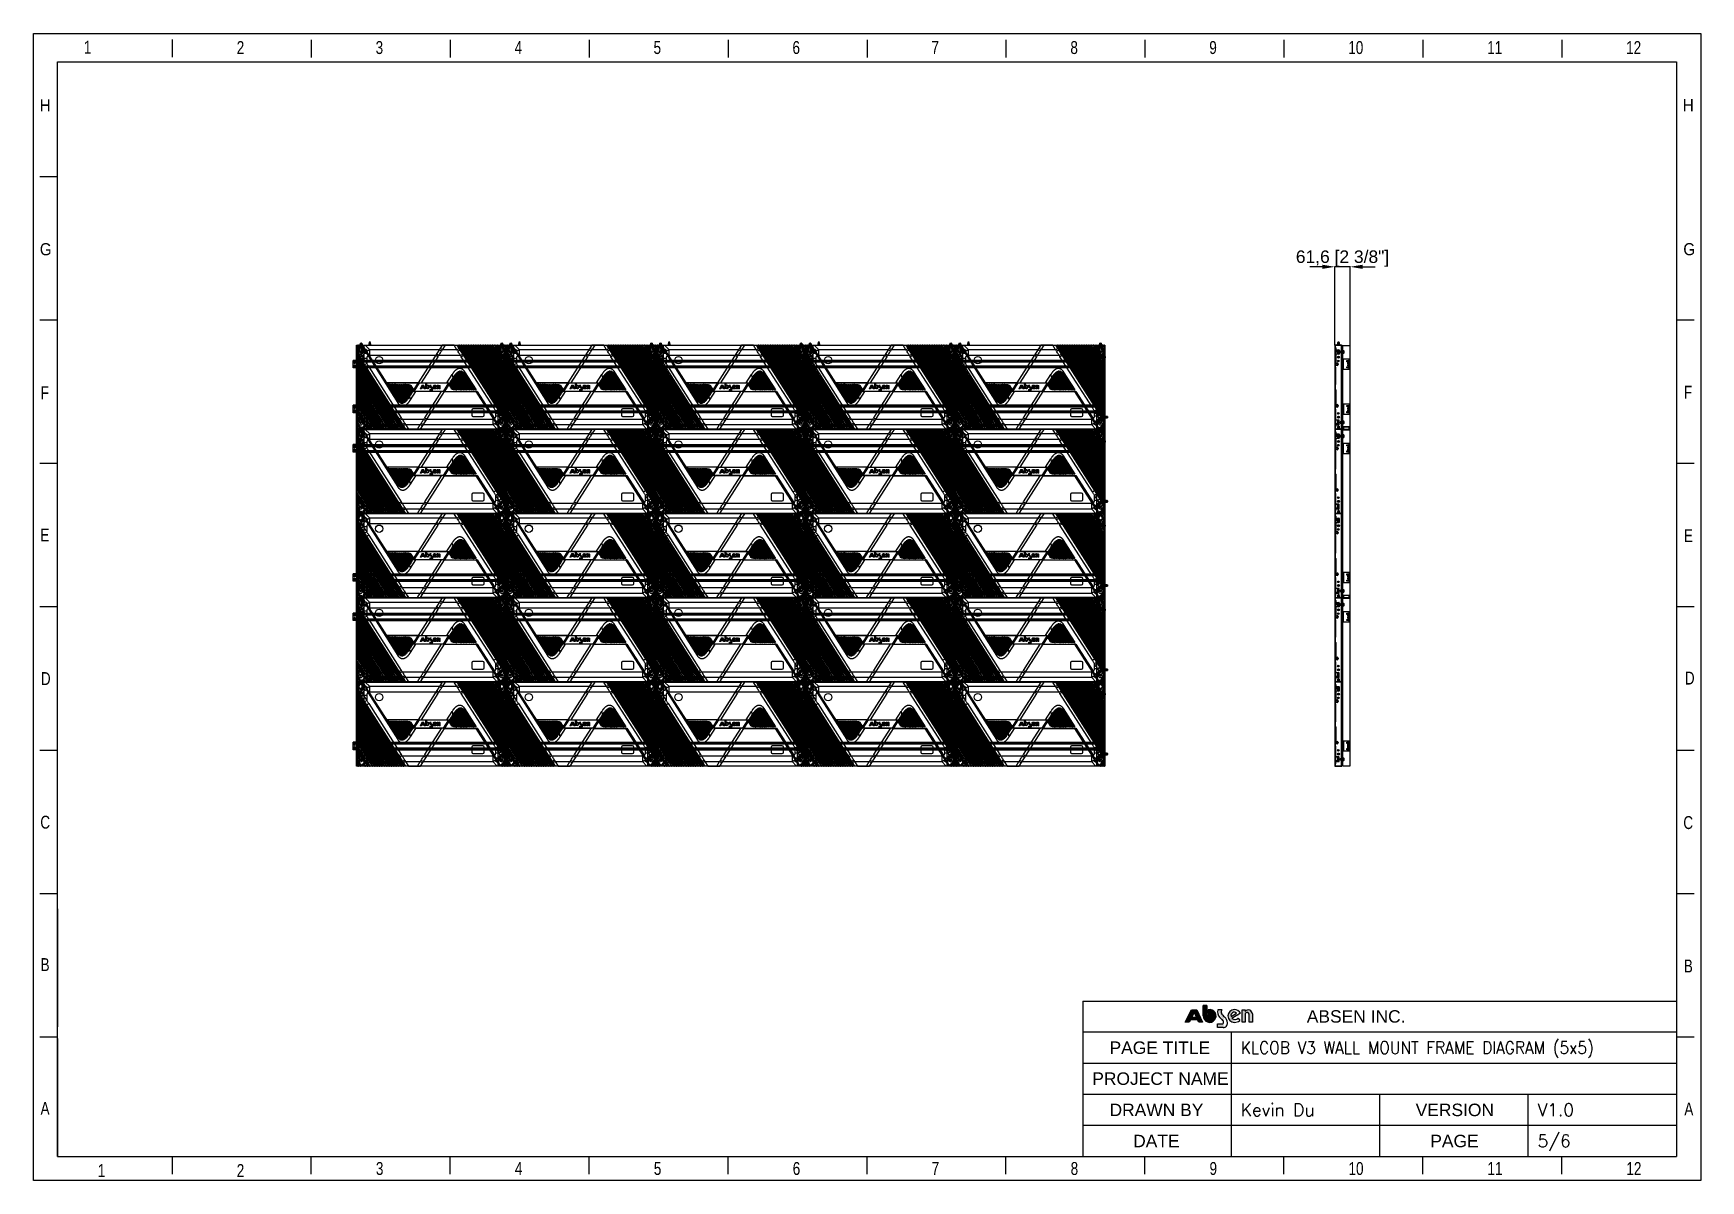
# Model space of a CAD drawing. Header units: millimetres. Extents: x 1409 to 26878, y 589 to 5187.
# Drawn here: x 13510 to 20194, y 589 to 5187 of the extents above; entities that cross this region are included whole.
import ezdxf

# ---------------------------------------------------------------- set-up
doc = ezdxf.new("R2010")
doc.units = ezdxf.units.MM
for name, color, linetype in [('02___PRT_ALL_AXES', 7, 'Continuous'), ('_147615', 7, 'Continuous'), ('DIM', 4, 'Continuous'), ('MSBR-1_1', 7, 'Continuous'), ('图框', 7, 'Continuous')]:
    doc.layers.add(name, color=color, linetype=linetype)
doc.layers.add('1轮廓线', color=7, linetype='Continuous', lineweight=25)
doc.layers.add('图层 1', color=7, linetype='Continuous', lineweight=18)
doc.styles.add('CKSTANDARD', font='arial.ttf')
doc.styles.add('Roamns', font='romans.shx')
doc.styles.get("Standard").update_dxf_attribs({"font": 'arial.ttf'})
doc.dimstyles.new('ISO-25', dxfattribs={"dimtxt": 50, "dimasz": 50, "dimexe": 1.25, "dimexo": 0.625, "dimtad": 1, "dimtxsty": 'Standard', "dimcen": 2.5, "dimadec": 0, "dimazin": 0, "dimtfac": 1, "dimtmove": 0, "dimatfit": 3, "dimfxl": 1, "dimarcsym": 0})

msp = doc.modelspace()

# ---------------------------------------------------------------- blocks, each defined once
blk = doc.blocks.new('A$C7F980674')
at = {"layer": 'DIM'}
h = blk.add_hatch(color=0, dxfattribs=at)
h.paths.add_polyline_path([(0, 14.4), (17.5, 49.1), (32.4, 49.1), (48.6, 14.4), (37.9, 14.4), (34.5, 21.5), (15.2, 21.5), (11.8, 14.4)])
h.paths.add_polyline_path([(24.9, 41.7), (18.4, 28.2), (31.3, 28.2)], flags=16)
h = blk.add_hatch(color=0, dxfattribs=at)
edge = h.paths.add_edge_path()
edge.add_arc((102.7, 13.9), 4.01, 268.9922, 361.5919)
edge.add_arc((99.2, 13.9), 7.59, 1.2701, 51.0785)
edge.add_arc((307.9, 226.7), 290.6, 223.1995, 225.4213, ccw=False)
edge.add_arc((110, 42.4), 20.2, 160.183, 226.2535, ccw=False)
edge.add_line((91, 49.3), (102.8, 49.3))
edge.add_arc((108.3, 42.8), 8.43, 130.3455, 201.7414)
edge.add_arc((128.4, 54.8), 31.8, 208.35, 232.647)
edge.add_arc((94.7, 12), 22.7, 1.6073, 50.5833, ccw=False)
edge.add_arc((105.8, 11.6), 11.6, -89.3538, 5.2245, ccw=False)
edge.add_line((106, 0), (89.9, 0))
edge.add_line((89.9, 0), (89.9, 9.9))
edge.add_line((89.9, 9.9), (102.7, 9.9))
edge = h.paths.add_edge_path()
edge.add_arc((171.8, 36), 5.59, 4.2423, 157.3807)
edge.add_line((166.6, 38.1), (166.6, 14.7))
edge.add_line((166.6, 14.7), (158.3, 14.7))
edge.add_line((158.3, 14.7), (158.3, 49))
edge.add_line((158.3, 49), (166.6, 49))
edge.add_line((166.6, 49), (166.6, 44.5))
edge.add_arc((175.1, 37.2), 11.2, 0.8903, 139.1292, ccw=False)
edge.add_line((186.2, 37.4), (186.2, 14.6))
edge.add_line((186.2, 14.6), (177.3, 14.6))
edge.add_line((177.3, 14.6), (177.3, 36.4))
edge = h.paths.add_edge_path(flags=16)
edge.add_arc((136.4, 32.8), 9.44, 49.484, 192.8466)
edge.add_line((127.2, 30.7), (142.6, 40))
edge = h.paths.add_edge_path()
edge.add_arc((138.3, 35.1), 13, 229.4307, 313.9876)
edge.add_line((147.3, 25.7), (151.6, 19.1))
edge.add_arc((136.9, 38.4), 24.3, 268.4243, 307.2636, ccw=False)
edge.add_arc((136.2, 31.8), 17.7, 90, 270, ccw=False)
edge.add_arc((137, 31.5), 17.9, 25.5591, 92.5335, ccw=False)
edge.add_line((153.1, 39.3), (129.9, 25.2))
at = {"layer": '图框'}
h = blk.add_hatch(color=30, dxfattribs=at)
edge = h.paths.add_edge_path(flags=0)
edge.add_line((64.3, 49.2), (64.3, 38.8))
edge.add_arc((68.1, 31.9), 7.85, -180, 118.4785, ccw=False)
edge.add_line((60.2, 31.9), (60.2, 60.6))
edge.add_line((60.2, 60.6), (50.4, 60.6))
edge.add_line((50.4, 60.6), (50.4, 31.9))
edge.add_arc((68.1, 31.9), 17.7, 180, 462.2223)
at = {"layer": '图框', "color": 7, "linetype": 'Continuous'}
for p, q in [((0, 14.4), (17.5, 49.1)), ((17.5, 49.1), (32.4, 49.1)), ((32.4, 49.1), (48.6, 14.4)), ((91, 49.3), (102.8, 49.3)), ((158.3, 49), (166.6, 49)), ((158.3, 14.7), (158.3, 49)), ((166.6, 49), (166.6, 44.5)), ((11.8, 14.4), (0, 14.4)), ((15.2, 21.5), (11.8, 14.4)), ((34.5, 21.5), (15.2, 21.5)), ((24.9, 41.7), (18.4, 28.2)), ((18.4, 28.2), (31.3, 28.2)), ((31.3, 28.2), (24.9, 41.7)), ((37.9, 14.4), (34.5, 21.5)), ((48.6, 14.4), (37.9, 14.4)), ((89.9, 9.9), (102.7, 9.9)), ((89.9, 0), (89.9, 9.9)), ((106, 0), (89.9, 0)), ((127.2, 30.7), (142.6, 40)), ((153.1, 39.3), (129.9, 25.2)), ((147.3, 25.7), (151.6, 19.1)), ((166.6, 14.7), (158.3, 14.7)), ((166.6, 38.1), (166.6, 14.7)), ((177.3, 14.6), (177.3, 36.4)), ((186.2, 14.6), (177.3, 14.6)), ((186.2, 37.4), (186.2, 14.6))]:
    blk.add_line(p, q, dxfattribs=at)
at = {"layer": '图框', "color": 30}
for p, q in [((60.2, 60.6), (50.4, 60.6)), ((50.4, 60.6), (50.4, 31.9)), ((60.2, 31.9), (60.2, 60.6)), ((64.3, 49.2), (64.3, 38.8))]:
    blk.add_line(p, q, dxfattribs=at)
at = {"layer": '图框', "color": 30, "linetype": 'Continuous'}
for p, q in [((50.4, 60.6), (60.2, 60.6)), ((50.4, 31.9), (50.4, 60.6)), ((60.2, 60.6), (60.2, 31.9)), ((64.3, 38.8), (64.3, 49.2))]:
    blk.add_line(p, q, dxfattribs=at)
at = {"layer": '图框', "color": 30}
for radius, end in [(17.7, 102.2223), (7.85, 118.4785)]:
    blk.add_arc((68.1, 31.9), radius, 180, end, dxfattribs=at)
at = {"layer": '图框', "color": 30, "linetype": 'Continuous'}
for radius, end in [(17.7, 102.2223), (7.85, 118.4785)]:
    blk.add_arc((68.1, 31.9), radius, 180, end, dxfattribs=at)
at = {"layer": '图框', "color": 7, "linetype": 'Continuous'}
for centre, radius, start, end in [((110, 42.4), 20.2, 160.183, 226.2535), ((108.3, 42.8), 8.43, 130.3455, 201.7414), ((136.2, 31.8), 17.7, 90, 270), ((137, 31.5), 17.9, 25.5591, 92.5335), ((175.1, 37.2), 11.2, 0.8903, 139.1292), ((307.9, 226.7), 290.6, 223.1995, 225.4213), ((128.4, 54.8), 31.8, 208.35, 232.647), ((102.7, 13.9), 4.01, 268.9922, 1.5919), ((99.2, 13.9), 7.59, 1.2701, 51.0785), ((105.8, 11.6), 11.6, 270.6462, 5.2245), ((94.7, 12), 22.7, 1.6073, 50.5833), ((136.4, 32.8), 9.44, 49.484, 192.8466), ((138.3, 35.1), 13, 229.4307, 313.9876), ((136.9, 38.4), 24.3, 268.4243, 307.2636), ((171.8, 36), 5.59, 4.2423, 157.3807)]:
    blk.add_arc(centre, radius, start, end, dxfattribs=at)
blk = doc.blocks.new('standard template')
for p, q in [((3074, 30739), (3074, 30336)), ((6246, 30728), (6246, 30325)), ((9418, 30728), (9418, 30325)), ((12589, 30728), (12589, 30325)), ((15761, 30728), (15761, 30325)), ((18933, 30728), (18933, 30325)), ((22104, 30728), (22104, 30325)), ((25276, 30728), (25276, 30325)), ((28448, 30728), (28448, 30325)), ((31619, 30728), (31619, 30325)), ((34791, 30728), (34791, 30325)), ((456, 27607), (54, 27607)), ((456, 24334), (54, 24334)), ((37812, 24334), (37409, 24334)), ((456, 21062), (54, 21062)), ((37812, 21062), (37409, 21062)), ((456, 17790), (54, 17790)), ((37812, 17790), (37409, 17790)), ((456, 14517), (54, 14517)), ((37812, 14517), (37409, 14517)), ((456, 11245), (54, 11245)), ((37812, 11245), (37409, 11245)), ((456, 10901), (456, 8211)), ((456, 8211), (456, 10446)), ((456, 6313), (456, 10291)), ((23857, 8796), (37409, 8796)), ((23857, 8093), (37409, 8093)), ((27246, 8093), (27246, 5254)), ((456, 7973), (54, 7973)), ((456, 7944), (456, 5254)), ((37812, 7973), (37409, 7973)), ((23857, 7383), (37409, 7383)), ((23857, 6674), (37409, 6674)), ((30633, 6674), (30633, 5254)), ((34021, 6674), (34021, 5254)), ((23857, 5964), (37409, 5964)), ((456, 5254), (37409, 5254)), ((3074, 5254), (3074, 4851)), ((6246, 4851), (6246, 5254)), ((9418, 4851), (9418, 5254)), ((12589, 4851), (12589, 5254)), ((15761, 4851), (15761, 5254)), ((18933, 4851), (18933, 5254)), ((22104, 4851), (22104, 5254)), ((25276, 4851), (25276, 5254)), ((28448, 4851), (28448, 5254)), ((31619, 4851), (31619, 5254)), ((34791, 4851), (34791, 5254))]:
    blk.add_line(p, q)
at = {"color": 7}
for p, q in [((23857, 8796), (23857, 5964)), ((28856, 8796), (31734, 8796)), ((23857, 5964), (23857, 5254))]:
    blk.add_line(p, q, dxfattribs=at)
blk.add_lwpolyline([(37963, 4700), (-97, 4700), (-97, 30879), (37963, 30879)], close=True)
for points in [[(456, 6674), (456, 5964), (456, 5254), (456, 30226), (37409, 30226), (37409, 5254)], [(456, 9631), (456, 8921), (456, 8211)]]:
    blk.add_lwpolyline(points, dxfattribs=at)
at = {"color": 0, "xscale": 8.255519999999997, "yscale": 8.255519999999997, "zscale": 8.255519999999997}
blk.add_blockref('A$C7F980674', (26192, 8195), dxfattribs=at)
at = {"style": 'CKSTANDARD'}
for s, height, width, p in [('1', 295, 0.75, (1055, 30416)), ('2', 295, 0.75, (4545, 30408)), ('3', 295, 0.75, (7716, 30408)), ('4', 295, 0.75, (10888, 30408)), ('5', 295, 0.75, (14060, 30408)), ('6', 295, 0.75, (17231, 30408)), ('7', 295, 0.75, (20403, 30408)), ('8', 295, 0.75, (23575, 30408)), ('9', 295, 0.75, (26746, 30408)), ('10', 294.8, 0.75, (29918, 30408)), ('11', 294.8, 0.75, (33090, 30408)), ('12', 294.8, 0.75, (36261, 30408)), ('H', 276, 0.9, (47, 29097)), ('H', 276, 0.9, (37555, 29102)), ('G', 276, 0.9, (50, 25816)), ('G', 276, 0.9, (37567, 25817)), ('F', 295, 0.75, (37578, 22543)), ('F', 295, 0.75, (69, 22532)), ('E', 295, 0.75, (62, 19285)), ('E', 295, 0.75, (37578, 19270)), ('D', 295, 0.75, (74, 16009)), ('D', 295, 0.75, (37601, 16020)), ('C', 295, 0.75, (62, 12732)), ('C', 295, 0.75, (37567, 12723)), ('B', 295, 0.75, (67, 9483)), ('B', 295, 0.75, (37578, 9450)), ('A', 295, 0.75, (67, 6202)), ('A', 295, 0.75, (37590, 6188)), ('1', 295, 0.75, (1373, 4783)), ('2', 295, 0.75, (4545, 4783)), ('3', 295, 0.75, (7722, 4830)), ('4', 295, 0.75, (10894, 4830)), ('5', 295, 0.75, (14066, 4830)), ('6', 295, 0.75, (17237, 4830)), ('7', 295, 0.75, (20409, 4830)), ('8', 295, 0.75, (23581, 4830)), ('9', 295, 0.75, (26752, 4830)), ('10', 294.8, 0.75, (29924, 4830)), ('11', 294.8, 0.75, (33096, 4830)), ('12', 294.8, 0.75, (36267, 4830))]:
    blk.add_text(s, height=height, dxfattribs=dict(at, width=width)).set_placement(p)
at = {"char_height": 284.52, "attachment_point": 1, "style": 'Roamns'}
for s, insert, width in [('{\\fArial|b0|i0|c0|p34;ABSEN INC.}', (28972, 8590), 3912.01), ('{\\fArial|b0|i0|c0|p34;PAGE TITLE}', (24469, 7876), 3912.01), ('{\\fArial|b0|i0|c0|p34;PROJECT NAME}', (24075, 7170), 3305.73), ('{\\fArial|b0|i0|c0|p34;DRAWN BY}', (24469, 6457), 3912.01), ('{\\fArial|b0|i0|c0|p34;VERSION}', (31457, 6457), 3912.01), ('{\\fArial|b0|i0|c0|p34;DATE}', (25008, 5747), 3912.01), ('{\\fArial|b0|i0|c0|p34;PAGE}', (31791, 5747), 3912.01)]:
    blk.add_mtext(s, dxfattribs=dict(at, insert=insert, width=width))
at = {"style": 'Roamns'}
for tag, p in [('PAGE_NAME', (27466, 7594)), ('PROJECT_NAME', (27466, 6884)), ('DRAWN_NAME', (27466, 6174)), ('VERSION', (34241, 6174)), ('SELECT_DATA', (27466, 5464)), ('PAGE_NUMBER', (34241, 5464))]:
    blk.add_attdef(tag, p, '', height=285, dxfattribs=at)
blk = doc.blocks.new('dfx')
at = {"color": 114, "linetype": 'Continuous', "lineweight": -3, "true_color": 0x139b48}
for p, q in [((13126, 8801.2), (13126, 8861.2)), ((13156, 8861.2), (13126, 8861.2)), ((13131, 8845.2), (13131, 8835.2)), ((13137, 8837.3), (13137, 8835.2)), ((13138.5, 8861.2), (13138.5, 8869.7)), ((13143.5, 8869.7), (13143.5, 8861.2)), ((13145, 8835.2), (13145, 8837.3)), ((13151, 8835.2), (13151, 8845.2)), ((13156, 8801.2), (13156, 8861.2)), ((13693, 8801.2), (13693, 8861.2)), ((13723, 8861.2), (13693, 8861.2)), ((13698, 8845.2), (13698, 8835.2)), ((13704, 8837.3), (13704, 8835.2)), ((13705.5, 8861.2), (13705.5, 8869.7)), ((13710.5, 8869.7), (13710.5, 8861.2)), ((13712, 8835.2), (13712, 8837.3)), ((13718, 8835.2), (13718, 8845.2)), ((13723, 8188.7), (13723, 8861.2)), ((13111, 8800.7), (13111.5, 8801.2)), ((13111, 8771.7), (13111, 8800.7)), ((13115.5, 8800.2), (13111, 8800.2)), ((13115.5, 8797.2), (13111, 8797.2)), ((13111, 8796.7), (13111.5, 8796.2)), ((13134.5, 8794.2), (13111, 8794.2)), ((13134.5, 8778.2), (13111, 8778.2)), ((13111, 8775.7), (13111.5, 8776.2)), ((13115.5, 8775.2), (13111, 8775.2)), ((13115.5, 8772.2), (13111, 8772.2)), ((13111, 8771.7), (13111.5, 8771.2)), ((13111.5, 8771.2), (13111.5, 8801.2)), ((13134.5, 8801.2), (13111.5, 8801.2)), ((13134.5, 8796.2), (13111.5, 8796.2)), ((13134.5, 8776.2), (13111.5, 8776.2)), ((13134.5, 8771.2), (13111.5, 8771.2)), ((13126, 8806.2), (13132, 8806.2)), ((13126, 8805.2), (13128, 8805.2)), ((13126, 8283.7), (13126, 8771.2)), ((13128, 8767.2), (13126, 8767.2)), ((13126, 8766.2), (13132, 8766.2)), ((13128, 8801.2), (13128, 8806.2)), ((13128, 8766.2), (13128, 8771.2)), ((13131.3, 8791.3), (13130.7, 8790.2)), ((13130.7, 8790.2), (13131.3, 8789.1)), ((13131.3, 8783.3), (13130.7, 8782.2)), ((13130.7, 8782.2), (13131.3, 8781.1)), ((13132.6, 8791.3), (13131.3, 8791.3)), ((13131.3, 8789.1), (13132.6, 8789.1)), ((13132.6, 8783.3), (13131.3, 8783.3)), ((13131.3, 8781.1), (13132.6, 8781.1)), ((13133.3, 8790.2), (13132.6, 8791.3)), ((13132.6, 8789.1), (13133.3, 8790.2)), ((13133.3, 8782.2), (13132.6, 8783.3)), ((13132.6, 8781.1), (13133.3, 8782.2)), ((13134.5, 8800.2), (13133.5, 8800.2)), ((13134.5, 8797.2), (13133.5, 8797.2)), ((13134.5, 8775.2), (13133.5, 8775.2)), ((13134.5, 8772.2), (13133.5, 8772.2)), ((13134.5, 8768.7), (13134.5, 8803.7)), ((13147.5, 8768.7), (13147.5, 8803.7)), ((13147.5, 8801.2), (13701.5, 8801.2)), ((13147.5, 8800.2), (13148.5, 8800.2)), ((13147.5, 8797.2), (13148.5, 8797.2)), ((13147.5, 8796.2), (13701.5, 8796.2)), ((13147.5, 8794.2), (13701.5, 8794.2)), ((13147.5, 8778.2), (13701.5, 8778.2)), ((13147.5, 8776.2), (13701.5, 8776.2)), ((13147.5, 8775.2), (13148.5, 8775.2)), ((13147.5, 8772.2), (13148.5, 8772.2)), ((13147.5, 8771.2), (13701.5, 8771.2)), ((13149.3, 8791.3), (13148.7, 8790.2)), ((13148.7, 8790.2), (13149.3, 8789.1)), ((13149.3, 8783.3), (13148.7, 8782.2)), ((13148.7, 8782.2), (13149.3, 8781.1)), ((13150.6, 8791.3), (13149.3, 8791.3)), ((13149.3, 8789.1), (13150.6, 8789.1)), ((13150.6, 8783.3), (13149.3, 8783.3)), ((13149.3, 8781.1), (13150.6, 8781.1)), ((13156, 8806.2), (13150, 8806.2)), ((13156, 8766.2), (13150, 8766.2)), ((13151.3, 8790.2), (13150.6, 8791.3)), ((13150.6, 8789.1), (13151.3, 8790.2)), ((13151.3, 8782.2), (13150.6, 8783.3)), ((13150.6, 8781.1), (13151.3, 8782.2)), ((13154, 8801.2), (13154, 8806.2)), ((13154, 8805.2), (13156, 8805.2)), ((13154, 8766.2), (13154, 8771.2)), ((13156, 8767.2), (13154, 8767.2)), ((13156, 8283.7), (13156, 8771.2)), ((13693, 8806.2), (13699, 8806.2)), ((13693, 8805.2), (13695, 8805.2)), ((13693, 8283.7), (13693, 8771.2)), ((13695, 8767.2), (13693, 8767.2)), ((13693, 8766.2), (13699, 8766.2)), ((13695, 8801.2), (13695, 8806.2)), ((13695, 8766.2), (13695, 8771.2)), ((13698.3, 8791.3), (13697.7, 8790.2)), ((13697.7, 8790.2), (13698.3, 8789.1)), ((13698.3, 8783.3), (13697.7, 8782.2)), ((13697.7, 8782.2), (13698.3, 8781.1)), ((13699.6, 8791.3), (13698.3, 8791.3)), ((13698.3, 8789.1), (13699.6, 8789.1)), ((13699.6, 8783.3), (13698.3, 8783.3)), ((13698.3, 8781.1), (13699.6, 8781.1)), ((13700.3, 8790.2), (13699.6, 8791.3)), ((13699.6, 8789.1), (13700.3, 8790.2)), ((13700.3, 8782.2), (13699.6, 8783.3)), ((13699.6, 8781.1), (13700.3, 8782.2)), ((13700.5, 8800.2), (13701.5, 8800.2)), ((13700.5, 8797.2), (13701.5, 8797.2)), ((13700.5, 8775.2), (13701.5, 8775.2)), ((13700.5, 8772.2), (13701.5, 8772.2)), ((13701.5, 8768.7), (13701.5, 8803.7)), ((13714.5, 8768.7), (13714.5, 8803.7)), ((13723, 8806.2), (13717, 8806.2)), ((13723, 8766.2), (13717, 8766.2)), ((13721, 8766.2), (13721, 8806.2)), ((13721, 8805.2), (13723, 8805.2)), ((13723, 8767.2), (13721, 8767.2)), ((13131, 8552.7), (13131, 8562.7)), ((13151, 8562.7), (13151, 8552.7)), ((13698, 8552.7), (13698, 8562.7)), ((13718, 8562.7), (13718, 8552.7)), ((13131, 8507.7), (13131, 8497.7)), ((13137, 8554.8), (13137, 8552.7)), ((13137, 8499.8), (13137, 8497.7)), ((13145, 8552.7), (13145, 8554.8)), ((13145, 8497.7), (13145, 8499.8)), ((13151, 8497.7), (13151, 8507.7)), ((13698, 8507.7), (13698, 8497.7)), ((13704, 8554.8), (13704, 8552.7)), ((13704, 8499.8), (13704, 8497.7)), ((13712, 8552.7), (13712, 8554.8)), ((13712, 8497.7), (13712, 8499.8)), ((13718, 8497.7), (13718, 8507.7)), ((13126, 8288.7), (13132, 8288.7)), ((13128, 8288.7), (13128, 8283.7)), ((13156, 8288.7), (13150, 8288.7)), ((13154, 8283.7), (13154, 8288.7)), ((13693, 8288.7), (13699, 8288.7)), ((13695, 8288.7), (13695, 8283.7)), ((13723, 8288.7), (13717, 8288.7)), ((13721, 8248.7), (13721, 8288.7)), ((13111, 8283.2), (13111.5, 8283.7)), ((13111, 8254.2), (13111, 8283.2)), ((13115.5, 8282.7), (13111, 8282.7)), ((13115.5, 8279.7), (13111, 8279.7)), ((13111, 8279.2), (13111.5, 8278.7)), ((13134.5, 8276.7), (13111, 8276.7)), ((13134.5, 8260.7), (13111, 8260.7)), ((13111, 8258.2), (13111.5, 8258.7)), ((13115.5, 8257.7), (13111, 8257.7)), ((13115.5, 8254.7), (13111, 8254.7)), ((13111, 8254.2), (13111.5, 8253.7)), ((13111.5, 8253.7), (13111.5, 8283.7)), ((13134.5, 8283.7), (13111.5, 8283.7)), ((13134.5, 8278.7), (13111.5, 8278.7)), ((13134.5, 8258.7), (13111.5, 8258.7)), ((13134.5, 8253.7), (13111.5, 8253.7)), ((13126, 8287.7), (13128, 8287.7)), ((13126, 8188.7), (13126, 8253.7)), ((13128, 8249.7), (13126, 8249.7)), ((13126, 8248.7), (13132, 8248.7)), ((13128, 8253.7), (13128, 8248.7)), ((13131.3, 8273.8), (13130.7, 8272.7)), ((13130.7, 8272.7), (13131.3, 8271.6)), ((13131.3, 8265.8), (13130.7, 8264.7)), ((13130.7, 8264.7), (13131.3, 8263.6)), ((13132.6, 8273.8), (13131.3, 8273.8)), ((13131.3, 8271.6), (13132.6, 8271.6)), ((13132.6, 8265.8), (13131.3, 8265.8)), ((13131.3, 8263.6), (13132.6, 8263.6)), ((13133.3, 8272.7), (13132.6, 8273.8)), ((13132.6, 8271.6), (13133.3, 8272.7)), ((13133.3, 8264.7), (13132.6, 8265.8)), ((13132.6, 8263.6), (13133.3, 8264.7)), ((13134.5, 8282.7), (13133.5, 8282.7)), ((13134.5, 8279.7), (13133.5, 8279.7)), ((13134.5, 8257.7), (13133.5, 8257.7)), ((13134.5, 8254.7), (13133.5, 8254.7)), ((13134.5, 8286.2), (13134.5, 8251.2)), ((13147.5, 8286.2), (13147.5, 8251.2)), ((13147.5, 8283.7), (13701.5, 8283.7)), ((13147.5, 8282.7), (13148.5, 8282.7)), ((13147.5, 8279.7), (13148.5, 8279.7)), ((13147.5, 8278.7), (13701.5, 8278.7)), ((13147.5, 8276.7), (13701.5, 8276.7)), ((13147.5, 8260.7), (13701.5, 8260.7)), ((13147.5, 8258.7), (13701.5, 8258.7)), ((13147.5, 8257.7), (13148.5, 8257.7)), ((13147.5, 8254.7), (13148.5, 8254.7)), ((13147.5, 8253.7), (13701.5, 8253.7)), ((13149.3, 8273.8), (13148.7, 8272.7)), ((13148.7, 8272.7), (13149.3, 8271.6)), ((13149.3, 8265.8), (13148.7, 8264.7)), ((13148.7, 8264.7), (13149.3, 8263.6)), ((13150.6, 8273.8), (13149.3, 8273.8)), ((13149.3, 8271.6), (13150.6, 8271.6)), ((13150.6, 8265.8), (13149.3, 8265.8)), ((13149.3, 8263.6), (13150.6, 8263.6)), ((13156, 8248.7), (13150, 8248.7)), ((13151.3, 8272.7), (13150.6, 8273.8)), ((13150.6, 8271.6), (13151.3, 8272.7)), ((13151.3, 8264.7), (13150.6, 8265.8)), ((13150.6, 8263.6), (13151.3, 8264.7)), ((13154, 8287.7), (13156, 8287.7)), ((13154, 8248.7), (13154, 8253.7)), ((13156, 8249.7), (13154, 8249.7)), ((13156, 8253.7), (13156, 8188.7)), ((13693, 8287.7), (13695, 8287.7)), ((13693, 8188.7), (13693, 8253.7)), ((13695, 8249.7), (13693, 8249.7)), ((13693, 8248.7), (13699, 8248.7)), ((13695, 8253.7), (13695, 8248.7)), ((13698.3, 8273.8), (13697.7, 8272.7)), ((13697.7, 8272.7), (13698.3, 8271.6)), ((13698.3, 8265.8), (13697.7, 8264.7)), ((13697.7, 8264.7), (13698.3, 8263.6)), ((13699.6, 8273.8), (13698.3, 8273.8)), ((13698.3, 8271.6), (13699.6, 8271.6)), ((13699.6, 8265.8), (13698.3, 8265.8)), ((13698.3, 8263.6), (13699.6, 8263.6)), ((13700.3, 8272.7), (13699.6, 8273.8)), ((13699.6, 8271.6), (13700.3, 8272.7)), ((13700.3, 8264.7), (13699.6, 8265.8)), ((13699.6, 8263.6), (13700.3, 8264.7)), ((13700.5, 8282.7), (13701.5, 8282.7)), ((13700.5, 8279.7), (13701.5, 8279.7)), ((13700.5, 8257.7), (13701.5, 8257.7)), ((13700.5, 8254.7), (13701.5, 8254.7)), ((13701.5, 8286.2), (13701.5, 8251.2)), ((13714.5, 8286.2), (13714.5, 8251.2)), ((13723, 8248.7), (13717, 8248.7)), ((13721, 8287.7), (13723, 8287.7)), ((13723, 8249.7), (13721, 8249.7)), ((13156, 8188.7), (13126, 8188.7)), ((13723, 8188.7), (13693, 8188.7))]:
    blk.add_line(p, q, dxfattribs=at)
for centre, radius in [((13141, 8869.7), 2), ((13141, 8869.7), 1.5), ((13708, 8869.7), 2), ((13708, 8869.7), 1.5), ((13117, 8790.2), 1.65), ((13117, 8782.2), 1.65), ((13117, 8790.2), 1.15), ((13117, 8782.2), 1.15), ((13132, 8798.7), 2), ((13132, 8773.7), 2), ((13132, 8798.7), 1.5), ((13132, 8773.7), 1.5), ((13150, 8798.7), 2), ((13150, 8773.7), 2), ((13150, 8798.7), 1.5), ((13150, 8773.7), 1.5), ((13699, 8798.7), 2), ((13699, 8773.7), 2), ((13699, 8798.7), 1.5), ((13699, 8773.7), 1.5), ((13717, 8798.7), 2.3), ((13717, 8773.7), 2.3), ((13717, 8798.7), 2), ((13717, 8773.7), 2), ((13717, 8798.7), 1.5), ((13717, 8773.7), 1.5), ((13117, 8272.7), 1.65), ((13117, 8264.7), 1.65), ((13117, 8272.7), 1.15), ((13117, 8264.7), 1.15), ((13132, 8281.2), 2), ((13132, 8256.2), 2), ((13132, 8281.2), 1.5), ((13132, 8256.2), 1.5), ((13150, 8281.2), 2), ((13150, 8256.2), 2), ((13150, 8281.2), 1.5), ((13150, 8256.2), 1.5), ((13699, 8281.2), 2), ((13699, 8256.2), 2), ((13699, 8281.2), 1.5), ((13699, 8256.2), 1.5), ((13717, 8281.2), 2.3), ((13717, 8256.2), 2.3), ((13717, 8281.2), 2), ((13717, 8256.2), 2), ((13717, 8281.2), 1.5), ((13717, 8256.2), 1.5)]:
    blk.add_circle(centre, radius, dxfattribs=at)
for centre, radius, start, end in [((13141, 8845.2), 10, 0, 180), ((13141, 8835.2), 10, 180, 0), ((13141, 8845.2), 7, 318.59038, 221.40962), ((13132, 8837.3), 5, 0, 41.40962), ((13141, 8835.2), 4, 180, 0), ((13141, 8830.2), 5, 43.13075, 136.86925), ((13141, 8869.7), 2.5, 143.1301, 180), ((13141, 8869.7), 2.5, 0, 36.8699), ((13150, 8837.3), 5, 138.59038, 180), ((13708, 8845.2), 10, 0, 180), ((13708, 8835.2), 10, 180, 0), ((13708, 8845.2), 7, 318.59038, 221.40962), ((13699, 8837.3), 5, 0, 41.40962), ((13708, 8835.2), 4, 180, 0), ((13708, 8830.2), 5, 43.13075, 136.86925), ((13708, 8869.7), 2.5, 143.1301, 180), ((13708, 8869.7), 2.5, 0, 36.8699), ((13717, 8837.3), 5, 138.59038, 180), ((13132, 8803.7), 2.5, 0, 90), ((13132, 8768.7), 2.5, 270, 0), ((13150, 8803.7), 2.5, 90, 180), ((13150, 8768.7), 2.5, 180, 270), ((13699, 8803.7), 2.5, 0, 90), ((13699, 8768.7), 2.5, 270, 0), ((13717, 8803.7), 2.5, 90, 180), ((13717, 8768.7), 2.5, 180, 270), ((13141, 8562.7), 10, 0, 180), ((13141, 8562.7), 7, 318.59038, 221.40962), ((13132, 8554.8), 5, 0, 41.40962), ((13150, 8554.8), 5, 138.59038, 180), ((13708, 8562.7), 10, 0, 180), ((13708, 8562.7), 7, 318.59038, 221.40962), ((13699, 8554.8), 5, 0, 41.40962), ((13717, 8554.8), 5, 138.59038, 180), ((13141, 8552.7), 10, 180, 0), ((13141, 8507.7), 10, 0, 180), ((13141, 8497.7), 10, 180, 0), ((13141, 8507.7), 7, 318.59038, 221.40962), ((13132, 8499.8), 5, 0, 41.40962), ((13141, 8552.7), 4, 180, 0), ((13141, 8497.7), 4, 180, 0), ((13141, 8547.7), 5, 43.13075, 136.86925), ((13141, 8492.7), 5, 43.13075, 136.86925), ((13150, 8499.8), 5, 138.59038, 180), ((13708, 8552.7), 10, 180, 0), ((13708, 8507.7), 10, 0, 180), ((13708, 8497.7), 10, 180, 0), ((13708, 8507.7), 7, 318.59038, 221.40962), ((13699, 8499.8), 5, 0, 41.40962), ((13708, 8552.7), 4, 180, 0), ((13708, 8497.7), 4, 180, 0), ((13708, 8547.7), 5, 43.13075, 136.86925), ((13708, 8492.7), 5, 43.13075, 136.86925), ((13717, 8499.8), 5, 138.59038, 180), ((13132, 8286.2), 2.5, 0, 90), ((13150, 8286.2), 2.5, 90, 180), ((13699, 8286.2), 2.5, 0, 90), ((13717, 8286.2), 2.5, 90, 180), ((13132, 8251.2), 2.5, 270, 0), ((13150, 8251.2), 2.5, 180, 270), ((13699, 8251.2), 2.5, 270, 0), ((13717, 8251.2), 2.5, 180, 270), ((13141, 8210.2), 5, 43.13075, 136.86925), ((13708, 8210.2), 5, 43.13075, 136.86925)]:
    blk.add_arc(centre, radius, start, end, dxfattribs=at)
at = {"layer": '02___PRT_ALL_AXES', "color": 114, "linetype": 'Continuous', "lineweight": -3, "true_color": 0x139b48}
for p, q in [((13139, 8871.2), (13139, 8861.2)), ((13143, 8871.2), (13143, 8861.2)), ((13706, 8871.2), (13706, 8861.2)), ((13710, 8871.2), (13710, 8861.2)), ((13130.5, 8800.2), (13118.5, 8800.2)), ((13130.5, 8797.2), (13118.5, 8797.2)), ((13130.5, 8775.2), (13118.5, 8775.2)), ((13130.5, 8772.2), (13118.5, 8772.2)), ((13151.5, 8800.2), (13697.5, 8800.2)), ((13151.5, 8797.2), (13697.5, 8797.2)), ((13151.5, 8775.2), (13697.5, 8775.2)), ((13151.5, 8772.2), (13697.5, 8772.2)), ((13130.5, 8282.7), (13118.5, 8282.7)), ((13130.5, 8279.7), (13118.5, 8279.7)), ((13130.5, 8257.7), (13118.5, 8257.7)), ((13130.5, 8254.7), (13118.5, 8254.7)), ((13131, 8215.2), (13131, 8225.2)), ((13151, 8225.2), (13151, 8215.2)), ((13151.5, 8282.7), (13697.5, 8282.7)), ((13151.5, 8279.7), (13697.5, 8279.7)), ((13151.5, 8257.7), (13697.5, 8257.7)), ((13151.5, 8254.7), (13697.5, 8254.7)), ((13698, 8215.2), (13698, 8225.2)), ((13718, 8225.2), (13718, 8215.2)), ((13137, 8217.3), (13137, 8215.2)), ((13145, 8215.2), (13145, 8217.3)), ((13704, 8217.3), (13704, 8215.2)), ((13712, 8215.2), (13712, 8217.3))]:
    blk.add_line(p, q, dxfattribs=at)
for centre, radius in [((13141, 8845.2), 4), ((13708, 8845.2), 4), ((13117, 8798.7), 2.1), ((13117, 8773.7), 2.1), ((13132, 8798.7), 2.1), ((13132, 8773.7), 2.1), ((13150, 8798.7), 2.1), ((13150, 8773.7), 2.1), ((13699, 8798.7), 2.1), ((13699, 8773.7), 2.1), ((13717, 8790.2), 1.25), ((13717, 8782.2), 1.25), ((13117, 8281.2), 2.1), ((13117, 8256.2), 2.1), ((13132, 8281.2), 2.1), ((13132, 8256.2), 2.1), ((13141, 8225.2), 4), ((13150, 8281.2), 2.1), ((13150, 8256.2), 2.1), ((13699, 8281.2), 2.1), ((13699, 8256.2), 2.1), ((13708, 8225.2), 4), ((13717, 8272.7), 1.25), ((13717, 8264.7), 1.25), ((13141, 8194.7), 2.1), ((13708, 8194.7), 2.1)]:
    blk.add_circle(centre, radius, dxfattribs=at)
for centre, radius, start, end in [((13141, 8869.7), 2.5, 36.8699, 143.1301), ((13708, 8869.7), 2.5, 36.8699, 143.1301), ((13132, 8790.2), 2.84, 28.08421, 331.91579), ((13132, 8782.2), 2.84, 28.08421, 331.91579), ((13150, 8790.2), 2.84, 208.08421, 151.91579), ((13150, 8782.2), 2.84, 208.08421, 151.91579), ((13699, 8790.2), 2.84, 28.08421, 331.91579), ((13699, 8782.2), 2.84, 28.08421, 331.91579), ((13132, 8272.7), 2.84, 28.08421, 331.91579), ((13132, 8264.7), 2.84, 28.08421, 331.91579), ((13141, 8225.2), 10, 0, 180), ((13141, 8225.2), 7, 318.59038, 221.40962), ((13150, 8272.7), 2.84, 208.08421, 151.91579), ((13150, 8264.7), 2.84, 208.08421, 151.91579), ((13699, 8272.7), 2.84, 28.08421, 331.91579), ((13699, 8264.7), 2.84, 28.08421, 331.91579), ((13708, 8225.2), 10, 0, 180), ((13708, 8225.2), 7, 318.59038, 221.40962), ((13141, 8215.2), 10, 180, 0), ((13132, 8217.3), 5, 0, 41.40962), ((13141, 8215.2), 4, 180, 0), ((13150, 8217.3), 5, 138.59038, 180), ((13708, 8215.2), 10, 180, 0), ((13699, 8217.3), 5, 0, 41.40962), ((13708, 8215.2), 4, 180, 0), ((13717, 8217.3), 5, 138.59038, 180)]:
    blk.add_arc(centre, radius, start, end, dxfattribs=at)
blk = doc.blocks.new('*U69')
blk.add_blockref('dfx', (-13417, -8530.5))
blk = doc.blocks.new('*U70')
at = {"color": 0, "linetype": 'ByBlock', "lineweight": -2, "transparency": 16777216}
for p in [(0, 675), (600, 675), (1200, 675), (1800, 675), (2400, 675), (0, 0), (600, 0), (1200, 0), (1800, 0), (2400, 0)]:
    blk.add_blockref('*U69', p, dxfattribs=at)
blk = doc.blocks.new('WRSF')
at = {"color": 114, "linetype": 'Continuous', "true_color": 0x139b48}
for p, q in [((12256.6, 6322.1), (12256.6, 6382.1)), ((12286.6, 6382.1), (12256.6, 6382.1)), ((12261.6, 6366.1), (12261.6, 6356.1)), ((12267.6, 6358.1), (12267.6, 6356.1)), ((12275.6, 6356.1), (12275.6, 6358.1)), ((12281.6, 6356.1), (12281.6, 6366.1)), ((12286.6, 6322.1), (12286.6, 6382.1)), ((12853.6, 6382.1), (12823.6, 6382.1)), ((12823.6, 6322.1), (12823.6, 6382.1)), ((12828.6, 6366.1), (12828.6, 6356.1)), ((12834.6, 6358.1), (12834.6, 6356.1)), ((12842.6, 6356.1), (12842.6, 6358.1)), ((12848.6, 6356.1), (12848.6, 6366.1)), ((12853.6, 6047.1), (12853.6, 6382.1)), ((12241.6, 6321.6), (12242.1, 6322.1)), ((12241.6, 6292.6), (12241.6, 6321.6)), ((12241.6, 6321.1), (12246.1, 6321.1)), ((12241.6, 6318.1), (12246.1, 6318.1)), ((12241.6, 6317.6), (12242.1, 6317.1)), ((12241.6, 6315.1), (12265.1, 6315.1)), ((12241.6, 6299.1), (12265.1, 6299.1)), ((12241.6, 6296.6), (12242.1, 6297.1)), ((12241.6, 6296.1), (12246.1, 6296.1)), ((12241.6, 6293.1), (12246.1, 6293.1)), ((12241.6, 6292.6), (12242.1, 6292.1)), ((12242.1, 6292.1), (12242.1, 6322.1)), ((12265.1, 6322.1), (12242.1, 6322.1)), ((12265.1, 6317.1), (12242.1, 6317.1)), ((12265.1, 6297.1), (12242.1, 6297.1)), ((12265.1, 6292.1), (12242.1, 6292.1)), ((12256.6, 6327.1), (12262.6, 6327.1)), ((12256.6, 6326.1), (12258.6, 6326.1)), ((12256.6, 6142.1), (12256.6, 6292.1)), ((12258.6, 6288.1), (12256.6, 6288.1)), ((12256.6, 6287.1), (12262.6, 6287.1)), ((12258.6, 6322.1), (12258.6, 6327.1)), ((12258.6, 6287.1), (12258.6, 6292.1)), ((12261.9, 6312.2), (12261.3, 6311.1)), ((12261.3, 6311.1), (12261.9, 6309.9)), ((12261.9, 6304.2), (12261.3, 6303.1)), ((12261.3, 6303.1), (12261.9, 6301.9)), ((12263.2, 6312.2), (12261.9, 6312.2)), ((12261.9, 6309.9), (12263.2, 6309.9)), ((12263.2, 6304.2), (12261.9, 6304.2)), ((12261.9, 6301.9), (12263.2, 6301.9)), ((12263.9, 6311.1), (12263.2, 6312.2)), ((12263.2, 6309.9), (12263.9, 6311.1)), ((12263.9, 6303.1), (12263.2, 6304.2)), ((12263.2, 6301.9), (12263.9, 6303.1)), ((12265.1, 6321.1), (12264, 6321.1)), ((12265.1, 6318.1), (12264, 6318.1)), ((12265.1, 6296.1), (12264, 6296.1)), ((12265.1, 6293.1), (12264, 6293.1)), ((12265.1, 6289.6), (12265.1, 6324.6)), ((12278.1, 6289.6), (12278.1, 6324.6)), ((12832.1, 6322.1), (12278.1, 6322.1)), ((12279.1, 6321.1), (12278.1, 6321.1)), ((12279.1, 6318.1), (12278.1, 6318.1)), ((12832.1, 6317.1), (12278.1, 6317.1)), ((12832.1, 6315.1), (12278.1, 6315.1)), ((12832.1, 6299.1), (12278.1, 6299.1)), ((12832.1, 6297.1), (12278.1, 6297.1)), ((12279.1, 6296.1), (12278.1, 6296.1)), ((12279.1, 6293.1), (12278.1, 6293.1)), ((12832.1, 6292.1), (12278.1, 6292.1)), ((12279.9, 6312.2), (12279.3, 6311.1)), ((12279.3, 6311.1), (12279.9, 6309.9)), ((12279.9, 6304.2), (12279.3, 6303.1)), ((12279.3, 6303.1), (12279.9, 6301.9)), ((12281.2, 6312.2), (12279.9, 6312.2)), ((12279.9, 6309.9), (12281.2, 6309.9)), ((12281.2, 6304.2), (12279.9, 6304.2)), ((12279.9, 6301.9), (12281.2, 6301.9)), ((12286.6, 6327.1), (12280.6, 6327.1)), ((12286.6, 6287.1), (12280.6, 6287.1)), ((12281.9, 6311.1), (12281.2, 6312.2)), ((12281.2, 6309.9), (12281.9, 6311.1)), ((12281.9, 6303.1), (12281.2, 6304.2)), ((12281.2, 6301.9), (12281.9, 6303.1)), ((12284.6, 6322.1), (12284.6, 6327.1)), ((12284.6, 6326.1), (12286.6, 6326.1)), ((12284.6, 6287.1), (12284.6, 6292.1)), ((12286.6, 6288.1), (12284.6, 6288.1)), ((12286.6, 6142.1), (12286.6, 6292.1)), ((12823.6, 6327.1), (12829.6, 6327.1)), ((12823.6, 6326.1), (12825.6, 6326.1)), ((12823.6, 6142.1), (12823.6, 6292.1)), ((12825.6, 6288.1), (12823.6, 6288.1)), ((12823.6, 6287.1), (12829.6, 6287.1)), ((12825.6, 6322.1), (12825.6, 6327.1)), ((12825.6, 6287.1), (12825.6, 6292.1)), ((12828.9, 6312.2), (12828.3, 6311.1)), ((12828.3, 6311.1), (12828.9, 6309.9)), ((12828.9, 6304.2), (12828.3, 6303.1)), ((12828.3, 6303.1), (12828.9, 6301.9)), ((12830.2, 6312.2), (12828.9, 6312.2)), ((12828.9, 6309.9), (12830.2, 6309.9)), ((12830.2, 6304.2), (12828.9, 6304.2)), ((12828.9, 6301.9), (12830.2, 6301.9)), ((12830.9, 6311.1), (12830.2, 6312.2)), ((12830.2, 6309.9), (12830.9, 6311.1)), ((12830.9, 6303.1), (12830.2, 6304.2)), ((12830.2, 6301.9), (12830.9, 6303.1)), ((12832.1, 6321.1), (12831, 6321.1)), ((12832.1, 6318.1), (12831, 6318.1)), ((12832.1, 6296.1), (12831, 6296.1)), ((12832.1, 6293.1), (12831, 6293.1)), ((12832.1, 6289.6), (12832.1, 6324.6)), ((12845.1, 6289.6), (12845.1, 6324.6)), ((12853.6, 6327.1), (12847.6, 6327.1)), ((12853.6, 6287.1), (12847.6, 6287.1)), ((12851.6, 6287.1), (12851.6, 6327.1)), ((12851.6, 6326.1), (12853.6, 6326.1)), ((12853.6, 6288.1), (12851.6, 6288.1)), ((12241.6, 6141.6), (12242.1, 6142.1)), ((12241.6, 6112.6), (12241.6, 6141.6)), ((12241.6, 6141.1), (12246.1, 6141.1)), ((12241.6, 6138.1), (12246.1, 6138.1)), ((12241.6, 6137.6), (12242.1, 6137.1)), ((12241.6, 6135.1), (12265.1, 6135.1)), ((12241.6, 6119.1), (12265.1, 6119.1)), ((12241.6, 6116.6), (12242.1, 6117.1)), ((12241.6, 6116.1), (12246.1, 6116.1)), ((12241.6, 6113.1), (12246.1, 6113.1)), ((12241.6, 6112.6), (12242.1, 6112.1)), ((12242.1, 6112.1), (12242.1, 6142.1)), ((12265.1, 6142.1), (12242.1, 6142.1)), ((12265.1, 6137.1), (12242.1, 6137.1)), ((12265.1, 6117.1), (12242.1, 6117.1)), ((12265.1, 6112.1), (12242.1, 6112.1)), ((12256.6, 6147.1), (12262.6, 6147.1)), ((12256.6, 6146.1), (12258.6, 6146.1)), ((12256.6, 6046.6), (12256.6, 6112.1)), ((12258.6, 6108.1), (12256.6, 6108.1)), ((12256.6, 6107.1), (12262.6, 6107.1)), ((12258.6, 6147.1), (12258.6, 6142.1)), ((12258.6, 6112.1), (12258.6, 6107.1)), ((12261.9, 6132.2), (12261.3, 6131.1)), ((12261.3, 6131.1), (12261.9, 6129.9)), ((12261.9, 6124.2), (12261.3, 6123.1)), ((12261.3, 6123.1), (12261.9, 6121.9)), ((12263.2, 6132.2), (12261.9, 6132.2)), ((12261.9, 6129.9), (12263.2, 6129.9)), ((12263.2, 6124.2), (12261.9, 6124.2)), ((12261.9, 6121.9), (12263.2, 6121.9)), ((12263.9, 6131.1), (12263.2, 6132.2)), ((12263.2, 6129.9), (12263.9, 6131.1)), ((12263.9, 6123.1), (12263.2, 6124.2)), ((12263.2, 6121.9), (12263.9, 6123.1)), ((12265.1, 6141.1), (12264, 6141.1)), ((12265.1, 6138.1), (12264, 6138.1)), ((12265.1, 6116.1), (12264, 6116.1)), ((12265.1, 6113.1), (12264, 6113.1)), ((12265.1, 6144.6), (12265.1, 6109.6)), ((12278.1, 6144.6), (12278.1, 6109.6)), ((12832.1, 6142.1), (12278.1, 6142.1)), ((12279.1, 6141.1), (12278.1, 6141.1)), ((12279.1, 6138.1), (12278.1, 6138.1)), ((12832.1, 6137.1), (12278.1, 6137.1)), ((12832.1, 6135.1), (12278.1, 6135.1)), ((12832.1, 6119.1), (12278.1, 6119.1)), ((12832.1, 6117.1), (12278.1, 6117.1)), ((12279.1, 6116.1), (12278.1, 6116.1)), ((12279.1, 6113.1), (12278.1, 6113.1)), ((12832.1, 6112.1), (12278.1, 6112.1)), ((12279.9, 6132.2), (12279.3, 6131.1)), ((12279.3, 6131.1), (12279.9, 6129.9)), ((12279.9, 6124.2), (12279.3, 6123.1)), ((12279.3, 6123.1), (12279.9, 6121.9)), ((12281.2, 6132.2), (12279.9, 6132.2)), ((12279.9, 6129.9), (12281.2, 6129.9)), ((12281.2, 6124.2), (12279.9, 6124.2)), ((12279.9, 6121.9), (12281.2, 6121.9)), ((12286.6, 6147.1), (12280.6, 6147.1)), ((12286.6, 6107.1), (12280.6, 6107.1)), ((12281.9, 6131.1), (12281.2, 6132.2)), ((12281.2, 6129.9), (12281.9, 6131.1)), ((12281.9, 6123.1), (12281.2, 6124.2)), ((12281.2, 6121.9), (12281.9, 6123.1)), ((12284.6, 6142.1), (12284.6, 6147.1)), ((12284.6, 6146.1), (12286.6, 6146.1)), ((12284.6, 6107.1), (12284.6, 6112.1)), ((12286.6, 6108.1), (12284.6, 6108.1)), ((12286.6, 6112.1), (12286.6, 6046.6)), ((12823.6, 6147.1), (12829.6, 6147.1)), ((12823.6, 6146.1), (12825.6, 6146.1)), ((12823.6, 6047.1), (12823.6, 6112.1)), ((12825.6, 6108.1), (12823.6, 6108.1)), ((12823.6, 6107.1), (12829.6, 6107.1)), ((12825.6, 6147.1), (12825.6, 6142.1)), ((12825.6, 6112.1), (12825.6, 6107.1)), ((12828.9, 6132.2), (12828.3, 6131.1)), ((12828.3, 6131.1), (12828.9, 6129.9)), ((12828.9, 6124.2), (12828.3, 6123.1)), ((12828.3, 6123.1), (12828.9, 6121.9)), ((12830.2, 6132.2), (12828.9, 6132.2)), ((12828.9, 6129.9), (12830.2, 6129.9)), ((12830.2, 6124.2), (12828.9, 6124.2)), ((12828.9, 6121.9), (12830.2, 6121.9)), ((12830.9, 6131.1), (12830.2, 6132.2)), ((12830.2, 6129.9), (12830.9, 6131.1)), ((12830.9, 6123.1), (12830.2, 6124.2)), ((12830.2, 6121.9), (12830.9, 6123.1)), ((12832.1, 6141.1), (12831, 6141.1)), ((12832.1, 6138.1), (12831, 6138.1)), ((12832.1, 6116.1), (12831, 6116.1)), ((12832.1, 6113.1), (12831, 6113.1)), ((12832.1, 6144.6), (12832.1, 6109.6)), ((12845.1, 6144.6), (12845.1, 6109.6)), ((12853.6, 6147.1), (12847.6, 6147.1)), ((12853.6, 6107.1), (12847.6, 6107.1)), ((12851.6, 6107.1), (12851.6, 6147.1)), ((12851.6, 6146.1), (12853.6, 6146.1)), ((12853.6, 6108.1), (12851.6, 6108.1)), ((12286.6, 6046.6), (12256.6, 6046.6)), ((12853.6, 6047.1), (12823.6, 6047.1))]:
    blk.add_line(p, q, dxfattribs=at)
for centre, radius in [((12247.6, 6311.1), 1.65), ((12247.6, 6303.1), 1.65), ((12247.6, 6311.1), 1.15), ((12247.6, 6303.1), 1.15), ((12262.6, 6319.6), 2), ((12262.6, 6294.6), 2), ((12262.6, 6319.6), 1.5), ((12262.6, 6294.6), 1.5), ((12280.6, 6319.6), 2), ((12280.6, 6294.6), 2), ((12280.6, 6319.6), 1.5), ((12280.6, 6294.6), 1.5), ((12829.6, 6319.6), 2), ((12829.6, 6294.6), 2), ((12829.6, 6319.6), 1.5), ((12829.6, 6294.6), 1.5), ((12847.6, 6319.6), 2.3), ((12847.6, 6294.6), 2.3), ((12847.6, 6319.6), 2), ((12847.6, 6294.6), 2), ((12847.6, 6319.6), 1.5), ((12847.6, 6294.6), 1.5), ((12247.6, 6131.1), 1.65), ((12247.6, 6123.1), 1.65), ((12247.6, 6131.1), 1.15), ((12247.6, 6123.1), 1.15), ((12262.6, 6139.6), 2), ((12262.6, 6114.6), 2), ((12262.6, 6139.6), 1.5), ((12262.6, 6114.6), 1.5), ((12280.6, 6139.6), 2), ((12280.6, 6114.6), 2), ((12280.6, 6139.6), 1.5), ((12280.6, 6114.6), 1.5), ((12829.6, 6139.6), 2), ((12829.6, 6114.6), 2), ((12829.6, 6139.6), 1.5), ((12829.6, 6114.6), 1.5), ((12847.6, 6139.6), 2.3), ((12847.6, 6114.6), 2.3), ((12847.6, 6139.6), 2), ((12847.6, 6114.6), 2), ((12847.6, 6139.6), 1.5), ((12847.6, 6114.6), 1.5)]:
    blk.add_circle(centre, radius, dxfattribs=at)
for centre, radius, start, end in [((12271.6, 6366.1), 10, 0, 180), ((12271.6, 6356.1), 10, 180, 0), ((12271.6, 6366.1), 7, 318.59038, 221.40962), ((12262.6, 6358.1), 5, 0, 41.40962), ((12271.6, 6356.1), 4, 180, 0), ((12271.6, 6351.1), 5, 43.16246, 136.83754), ((12280.6, 6358.1), 5, 138.59038, 180), ((12838.6, 6366.1), 10, 0, 180), ((12838.6, 6356.1), 10, 180, 0), ((12838.6, 6366.1), 7, 318.59038, 221.40962), ((12829.6, 6358.1), 5, 0, 41.40962), ((12838.6, 6356.1), 4, 180, 0), ((12838.6, 6351.1), 5, 43.16246, 136.83754), ((12847.6, 6358.1), 5, 138.59038, 180), ((12262.6, 6324.6), 2.5, 0, 90), ((12262.6, 6289.6), 2.5, 270, 0), ((12280.6, 6324.6), 2.5, 90, 180), ((12280.6, 6289.6), 2.5, 180, 270), ((12829.6, 6324.6), 2.5, 0, 90), ((12829.6, 6289.6), 2.5, 270, 0), ((12847.6, 6324.6), 2.5, 90, 180), ((12847.6, 6289.6), 2.5, 180, 270), ((12262.6, 6144.6), 2.5, 0, 90), ((12262.6, 6109.6), 2.5, 270, 0), ((12280.6, 6144.6), 2.5, 90, 180), ((12280.6, 6109.6), 2.5, 180, 270), ((12829.6, 6144.6), 2.5, 0, 90), ((12829.6, 6109.6), 2.5, 270, 0), ((12847.6, 6144.6), 2.5, 90, 180), ((12847.6, 6109.6), 2.5, 180, 270), ((12271.6, 6068.6), 5, 43.16246, 136.83754), ((12838.6, 6068.6), 5, 43.16246, 136.83754)]:
    blk.add_arc(centre, radius, start, end, dxfattribs=at)
at = {"layer": '02___PRT_ALL_AXES', "color": 114, "linetype": 'Continuous', "true_color": 0x139b48}
for p, q in [((12261.1, 6321.1), (12249, 6321.1)), ((12261.1, 6318.1), (12249, 6318.1)), ((12261.1, 6296.1), (12249, 6296.1)), ((12261.1, 6293.1), (12249, 6293.1)), ((12828.1, 6321.1), (12282, 6321.1)), ((12828.1, 6318.1), (12282, 6318.1)), ((12828.1, 6296.1), (12282, 6296.1)), ((12828.1, 6293.1), (12282, 6293.1)), ((12261.1, 6141.1), (12249, 6141.1)), ((12261.1, 6138.1), (12249, 6138.1)), ((12261.1, 6116.1), (12249, 6116.1)), ((12261.1, 6113.1), (12249, 6113.1)), ((12261.6, 6073.6), (12261.6, 6083.6)), ((12281.6, 6083.6), (12281.6, 6073.6)), ((12828.1, 6141.1), (12282, 6141.1)), ((12828.1, 6138.1), (12282, 6138.1)), ((12828.1, 6116.1), (12282, 6116.1)), ((12828.1, 6113.1), (12282, 6113.1)), ((12828.6, 6073.6), (12828.6, 6083.6)), ((12848.6, 6083.6), (12848.6, 6073.6)), ((12267.6, 6075.6), (12267.6, 6073.6)), ((12275.6, 6073.6), (12275.6, 6075.6)), ((12834.6, 6075.6), (12834.6, 6073.6)), ((12842.6, 6073.6), (12842.6, 6075.6))]:
    blk.add_line(p, q, dxfattribs=at)
for centre, radius in [((12271.6, 6366.1), 4), ((12838.6, 6366.1), 4), ((12247.6, 6319.6), 2.1), ((12247.6, 6294.6), 2.1), ((12262.6, 6319.6), 2.1), ((12262.6, 6294.6), 2.1), ((12280.6, 6319.6), 2.1), ((12280.6, 6294.6), 2.1), ((12829.6, 6319.6), 2.1), ((12829.6, 6294.6), 2.1), ((12847.6, 6311.1), 1.25), ((12847.6, 6303.1), 1.25), ((12247.6, 6139.6), 2.1), ((12247.6, 6114.6), 2.1), ((12262.6, 6139.6), 2.1), ((12262.6, 6114.6), 2.1), ((12271.6, 6083.6), 4), ((12280.6, 6139.6), 2.1), ((12280.6, 6114.6), 2.1), ((12829.6, 6139.6), 2.1), ((12829.6, 6114.6), 2.1), ((12838.6, 6083.6), 4), ((12847.6, 6131.1), 1.25), ((12847.6, 6123.1), 1.25), ((12271.6, 6053.1), 2.1), ((12838.6, 6053.1), 2.1)]:
    blk.add_circle(centre, radius, dxfattribs=at)
for centre, radius, start, end in [((12262.6, 6311.1), 2.84, 28.08421, 331.91579), ((12262.6, 6303.1), 2.84, 28.08421, 331.91579), ((12280.6, 6311.1), 2.84, 208.08421, 151.91579), ((12280.6, 6303.1), 2.84, 208.08421, 151.91579), ((12829.6, 6311.1), 2.84, 28.08421, 331.91579), ((12829.6, 6303.1), 2.84, 28.08421, 331.91579), ((12262.6, 6131.1), 2.84, 28.08421, 331.91579), ((12262.6, 6123.1), 2.84, 28.08421, 331.91579), ((12271.6, 6083.6), 10, 0, 180), ((12271.6, 6083.6), 7, 318.59038, 221.40962), ((12280.6, 6131.1), 2.84, 208.08421, 151.91579), ((12280.6, 6123.1), 2.84, 208.08421, 151.91579), ((12829.6, 6131.1), 2.84, 28.08421, 331.91579), ((12829.6, 6123.1), 2.84, 28.08421, 331.91579), ((12838.6, 6083.6), 10, 0, 180), ((12838.6, 6083.6), 7, 318.59038, 221.40962), ((12271.6, 6073.6), 10, 180, 0), ((12262.6, 6075.6), 5, 0, 41.40962), ((12271.6, 6073.6), 4, 180, 0), ((12280.6, 6075.6), 5, 138.59038, 180), ((12838.6, 6073.6), 10, 180, 0), ((12829.6, 6075.6), 5, 0, 41.40962), ((12838.6, 6073.6), 4, 180, 0), ((12847.6, 6075.6), 5, 138.59038, 180)]:
    blk.add_arc(centre, radius, start, end, dxfattribs=at)
blk = doc.blocks.new('*U71')
blk.add_blockref('WRSF', (-12547.6, -6214.3))
blk = doc.blocks.new('*U72')
at = {"color": 0, "linetype": 'ByBlock', "lineweight": -2, "transparency": 16777216}
for p in [(0, 0), (600, 0), (1200, 0), (1800, 0), (2400, 0)]:
    blk.add_blockref('*U71', p, dxfattribs=at)
blk = doc.blocks.new('rdgx')
at = {"color": 114, "linetype": 'Continuous', "lineweight": -3, "true_color": 0x139b48}
for p, q in [((18120.1, 8185.2), (18120.1, 8868.7)), ((18120.1, 8868.7), (18146.4, 8868.7)), ((18124.1, 8866.2), (18120.1, 8866.2)), ((18150.1, 8857.7), (18120.1, 8857.7)), ((18124.1, 8857.7), (18124.1, 8867.7)), ((18149.6, 8868.2), (18149.6, 8864.2)), ((18150.1, 8867.7), (18149.6, 8868.2)), ((18150.1, 8864.7), (18149.6, 8864.2)), ((18150.1, 8867.7), (18150.1, 8864.7)), ((18150.1, 8185.2), (18150.1, 8857.7)), ((18123.8, 8763.7), (18123.8, 8801.7)), ((18124.1, 8763), (18124.1, 8802.5)), ((18124.1, 8797.2), (18124.2, 8797.2)), ((18124.6, 8796.7), (18124.1, 8796.7)), ((18124.6, 8768.7), (18124.1, 8768.7)), ((18124.1, 8768.2), (18124.2, 8768.2)), ((18124.6, 8796.7), (18124.6, 8768.7)), ((18124.8, 8802.7), (18150.1, 8802.7)), ((18150.1, 8762.7), (18124.8, 8762.7)), ((18125.1, 8797.2), (18125.1, 8797.7)), ((18133.1, 8797.7), (18125.1, 8797.7)), ((18133.1, 8797.2), (18125.1, 8797.2)), ((18125.1, 8768.2), (18125.1, 8767.7)), ((18125.1, 8768.2), (18133.1, 8768.2)), ((18125.1, 8767.7), (18133.1, 8767.7)), ((18126.6, 8774.7), (18126.6, 8790.7)), ((18126.6, 8790.7), (18127.1, 8790.7)), ((18126.6, 8774.7), (18127.1, 8774.7)), ((18127.1, 8774.7), (18127.1, 8790.7)), ((18129.1, 8793.2), (18129.1, 8792.7)), ((18129.1, 8793.2), (18133.1, 8793.2)), ((18129.1, 8792.7), (18133.1, 8792.7)), ((18129.1, 8772.2), (18129.1, 8772.7)), ((18133.1, 8772.7), (18129.1, 8772.7)), ((18133.1, 8772.2), (18129.1, 8772.2)), ((18133.1, 8797.2), (18133.1, 8797.7)), ((18133.1, 8793.2), (18133.1, 8792.7)), ((18133.1, 8772.2), (18133.1, 8772.7)), ((18133.1, 8768.2), (18133.1, 8767.7)), ((18133.6, 8793.7), (18133.6, 8796.7)), ((18133.6, 8796.7), (18134.1, 8796.7)), ((18133.6, 8793.7), (18134.1, 8793.7)), ((18133.6, 8768.7), (18133.6, 8771.7)), ((18133.6, 8771.7), (18134.1, 8771.7)), ((18133.6, 8768.7), (18134.1, 8768.7)), ((18134.1, 8793.7), (18134.1, 8796.7)), ((18134.1, 8768.7), (18134.1, 8771.7)), ((18146.6, 8762.7), (18146.6, 8802.7)), ((18150.1, 8800.2), (18146.6, 8800.2)), ((18150.1, 8765.2), (18146.6, 8765.2)), ((18123.8, 8284.2), (18123.8, 8246.2)), ((18124.1, 8285), (18124.1, 8245.5)), ((18124.1, 8279.7), (18124.2, 8279.7)), ((18124.6, 8279.2), (18124.1, 8279.2)), ((18124.6, 8251.2), (18124.1, 8251.2)), ((18124.1, 8250.7), (18124.2, 8250.7)), ((18124.6, 8279.2), (18124.6, 8251.2)), ((18124.8, 8285.2), (18150.1, 8285.2)), ((18150.1, 8245.2), (18124.8, 8245.2)), ((18133.1, 8280.2), (18125.1, 8280.2)), ((18125.1, 8279.7), (18125.1, 8280.2)), ((18133.1, 8279.7), (18125.1, 8279.7)), ((18125.1, 8250.7), (18133.1, 8250.7)), ((18125.1, 8250.7), (18125.1, 8250.2)), ((18125.1, 8250.2), (18133.1, 8250.2)), ((18126.6, 8273.2), (18127.1, 8273.2)), ((18126.6, 8257.2), (18126.6, 8273.2)), ((18126.6, 8257.2), (18127.1, 8257.2)), ((18127.1, 8257.2), (18127.1, 8273.2)), ((18129.1, 8275.7), (18133.1, 8275.7)), ((18129.1, 8275.7), (18129.1, 8275.2)), ((18129.1, 8275.2), (18133.1, 8275.2)), ((18133.1, 8255.2), (18129.1, 8255.2)), ((18129.1, 8254.7), (18129.1, 8255.2)), ((18133.1, 8254.7), (18129.1, 8254.7)), ((18133.1, 8279.7), (18133.1, 8280.2)), ((18133.1, 8275.7), (18133.1, 8275.2)), ((18133.1, 8254.7), (18133.1, 8255.2)), ((18133.1, 8250.7), (18133.1, 8250.2)), ((18133.6, 8279.2), (18134.1, 8279.2)), ((18133.6, 8276.2), (18133.6, 8279.2)), ((18133.6, 8276.2), (18134.1, 8276.2)), ((18133.6, 8254.2), (18134.1, 8254.2)), ((18133.6, 8251.2), (18133.6, 8254.2)), ((18133.6, 8251.2), (18134.1, 8251.2)), ((18134.1, 8276.2), (18134.1, 8279.2)), ((18134.1, 8251.2), (18134.1, 8254.2)), ((18146.6, 8285.2), (18146.6, 8245.2)), ((18150.1, 8282.7), (18146.6, 8282.7)), ((18150.1, 8247.7), (18146.6, 8247.7)), ((18150.1, 8185.2), (18120.1, 8185.2))]:
    blk.add_line(p, q, dxfattribs=at)
for centre, radius, start, end in [((18124.8, 8801.7), 1, 90, 180), ((18124.8, 8763.7), 1, 180, 270), ((18125.1, 8796.7), 1, 90, 180), ((18125.1, 8768.7), 1, 180, 270), ((18125.1, 8796.7), 0.5, 90, 180), ((18125.1, 8768.7), 0.5, 180, 270), ((18129.1, 8790.7), 2.5, 90, 180), ((18129.1, 8774.7), 2.5, 180, 270), ((18129.1, 8790.7), 2, 90, 180), ((18129.1, 8774.7), 2, 180, 270), ((18133.1, 8796.7), 1, 0, 90), ((18133.1, 8796.7), 0.5, 0, 90), ((18133.1, 8793.7), 1, 270, 0), ((18133.1, 8793.7), 0.5, 270, 0), ((18133.1, 8771.7), 1, 0, 90), ((18133.1, 8771.7), 0.5, 0, 90), ((18133.1, 8768.7), 1, 270, 0), ((18133.1, 8768.7), 0.5, 270, 0), ((18124.8, 8284.2), 1, 90, 180), ((18124.8, 8246.2), 1, 180, 270), ((18125.1, 8279.2), 1, 90, 180), ((18125.1, 8251.2), 1, 180, 270), ((18125.1, 8279.2), 0.5, 90, 180), ((18125.1, 8251.2), 0.5, 180, 270), ((18129.1, 8273.2), 2.5, 90, 180), ((18129.1, 8257.2), 2.5, 180, 270), ((18129.1, 8273.2), 2, 90, 180), ((18129.1, 8257.2), 2, 180, 270), ((18133.1, 8279.2), 1, 0, 90), ((18133.1, 8279.2), 0.5, 0, 90), ((18133.1, 8276.2), 1, 270, 0), ((18133.1, 8276.2), 0.5, 270, 0), ((18133.1, 8254.2), 1, 0, 90), ((18133.1, 8254.2), 0.5, 0, 90), ((18133.1, 8251.2), 1, 270, 0), ((18133.1, 8251.2), 0.5, 270, 0)]:
    blk.add_arc(centre, radius, start, end, dxfattribs=at)
at = {"layer": '02___PRT_ALL_AXES', "color": 114, "linetype": 'Continuous', "lineweight": -3, "true_color": 0x139b48}
for p, q in [((18124.1, 8867.7), (18146.4, 8867.7)), ((18146.4, 8868.7), (18146.4, 8857.7)), ((18146.4, 8868.2), (18149.6, 8868.2)), ((18146.4, 8864.2), (18149.6, 8864.2)), ((18130.1, 8789.6), (18127.1, 8789.6)), ((18130.1, 8783.9), (18127.1, 8783.9)), ((18130.1, 8781.6), (18127.1, 8781.6)), ((18130.1, 8775.9), (18127.1, 8775.9)), ((18130.1, 8783.9), (18130.1, 8789.6)), ((18130.1, 8775.9), (18130.1, 8781.6)), ((18130.1, 8272.1), (18127.1, 8272.1)), ((18130.1, 8266.4), (18127.1, 8266.4)), ((18130.1, 8264.1), (18127.1, 8264.1)), ((18130.1, 8258.4), (18127.1, 8258.4)), ((18130.1, 8266.4), (18130.1, 8272.1)), ((18130.1, 8258.4), (18130.1, 8264.1))]:
    blk.add_line(p, q, dxfattribs=at)
blk = doc.blocks.new('*U77')
blk.add_blockref('rdgx', (-18135.1, -8527))
blk = doc.blocks.new('*U78')
at = {"color": 0, "linetype": 'ByBlock', "lineweight": -2, "transparency": 16777216}
for p in [(0, 675), (0, 0)]:
    blk.add_blockref('*U77', p, dxfattribs=at)
blk = doc.blocks.new('tghb')
at = {"layer": '1轮廓线', "linetype": 'Continuous', "lineweight": 25}
for p, q in [((15727.2, 4005.7), (15729, 4007.5)), ((15727.2, 4005.3), (15727.2, 4005.7)), ((15727.2, 4003.7), (15727.2, 4005.3)), ((15727.2, 4002.2), (15727.2, 4003.4)), ((15727.2, 4000.3), (15727.2, 4001.9)), ((15727.2, 3999.9), (15727.2, 4000.3)), ((15729, 3998.1), (15727.2, 3999.9)), ((15729, 4007.5), (15729.6, 4007.5)), ((15729.6, 3998.1), (15729, 3998.1)), ((15729.5, 4001.6), (15729.5, 4004.1)), ((15729.6, 4007.5), (15729.7, 4007.4)), ((15729.7, 3998.2), (15729.6, 3998.1)), ((15729.7, 4007.4), (15729.7, 4005.1)), ((15729.7, 4005.1), (15733.2, 4005.1)), ((15729.7, 4000.6), (15729.7, 3998.2)), ((15733.2, 4000.6), (15729.7, 4000.6)), ((15733.2, 4007), (15734.2, 4007.5)), ((15733.2, 4005.1), (15733.2, 4007)), ((15733.2, 3998.6), (15733.2, 4000.6)), ((15734.2, 3998.1), (15733.2, 3998.6)), ((15734.2, 4007.5), (15734.9, 4007.5)), ((15734.9, 3998.1), (15734.2, 3998.1)), ((15734.9, 4007.5), (15735, 4007.4)), ((15735, 3998.2), (15734.9, 3998.1)), ((15735, 4007.7), (15735, 4005.2)), ((15735, 4005.2), (15735.7, 4005.2)), ((15735.8, 4000.4), (15735, 4000.4)), ((15735, 4000.4), (15735, 3998.2)), ((15735.7, 4005.2), (15735.7, 4005.2)), ((15735.8, 4000), (15735.8, 4000.4)), ((15735.9, 3999.9), (15735.8, 4000)), ((15735.9, 4005), (15735.9, 4005)), ((15735.9, 3999.9), (15735.9, 3999.9)), ((15736.3, 4005.8), (15736.3, 4005.8)), ((15736.3, 4005.8), (15736.4, 4005.8)), ((15736.4, 4005.8), (15736.4, 4005.8)), ((15736.4, 4000.7), (15736.4, 4000.7)), ((15736.8, 3999.9), (15736.8, 3999.9)), ((15736.9, 3999.9), (15736.8, 3999.9)), ((15736.9, 4005), (15736.9, 4005)), ((15736.9, 3999.9), (15736.9, 3999.9)), ((15737.3, 4005.8), (15737.3, 4005.8)), ((15737.3, 4005.8), (15737.4, 4005.8)), ((15737.4, 4005.8), (15737.4, 4005.8)), ((15737.4, 4000.7), (15737.4, 4000.7)), ((15737.8, 3999.9), (15737.8, 3999.9)), ((15737.9, 3999.9), (15737.8, 3999.9)), ((15737.9, 4005), (15737.9, 4005)), ((15737.9, 3999.9), (15737.9, 3999.9)), ((15738.3, 4005.8), (15738.3, 4005.8)), ((15738.3, 4005.8), (15738.4, 4005.8)), ((15738.4, 4005.8), (15738.4, 4005.8)), ((15738.4, 4000.7), (15738.4, 4000.7)), ((15738.8, 3999.9), (15738.8, 3999.9)), ((15738.9, 3999.9), (15738.8, 3999.9)), ((15738.9, 4005), (15738.9, 4005)), ((15738.9, 3999.9), (15738.9, 3999.9)), ((15739.3, 4005.8), (15739.3, 4005.8)), ((15739.3, 4005.8), (15739.4, 4005.8)), ((15739.4, 4005.8), (15739.4, 4005.8)), ((15739.4, 4000.7), (15739.4, 4000.7)), ((15739.8, 3999.9), (15739.8, 3999.9)), ((15739.9, 3999.9), (15739.8, 3999.9)), ((15739.9, 4005), (15739.9, 4005)), ((15739.9, 3999.9), (15739.9, 3999.9)), ((15740.3, 4005.8), (15740.3, 4005.8)), ((15740.3, 4005.8), (15740.4, 4005.8)), ((15740.4, 4005.8), (15740.4, 4005.8)), ((15740.4, 4000.7), (15740.4, 4000.7)), ((15742.7, 4004.3), (15740.5, 4004.3)), ((15740.5, 4004.3), (15740.5, 4001.3)), ((15742.9, 4002.8), (15740.5, 4002.8)), ((15740.5, 4001.3), (15742.7, 4001.3)), ((15740.8, 3999.9), (15740.8, 3999.9)), ((15740.9, 3999.9), (15740.8, 3999.9)), ((15740.9, 4005), (15740.9, 4005)), ((15740.9, 3999.9), (15740.9, 3999.9)), ((15741.3, 4005.8), (15741.3, 4005.8)), ((15741.3, 4005.8), (15741.4, 4005.8)), ((15741.4, 4005.8), (15741.4, 4005.8)), ((15741.4, 4000.7), (15741.4, 4000.7)), ((15741.8, 3999.9), (15741.8, 3999.9)), ((15741.9, 3999.9), (15741.8, 3999.9)), ((15741.9, 4005), (15741.9, 4005)), ((15741.9, 3999.9), (15741.9, 3999.9)), ((15742.3, 4005.8), (15742.3, 4005.8)), ((15742.3, 4005.8), (15742.4, 4005.8)), ((15742.4, 4005.8), (15742.4, 4005.8)), ((15742.4, 4000.7), (15742.4, 4000.7)), ((15743, 4004.6), (15742.7, 4004.3)), ((15742.7, 4001.3), (15743, 4001)), ((15743, 4000.4), (15742.7, 4000.1)), ((15742.7, 4000.1), (15742.7, 4000.1)), ((15742.9, 4005), (15742.9, 4005)), ((15743, 4005.2), (15743, 4005.2)), ((15743, 4005.2), (15743, 4004.6)), ((15743, 4004.6), (15743, 4001)), ((15743, 4001), (15743, 4000.4))]:
    blk.add_line(p, q, dxfattribs=at)
at = {"layer": '1轮廓线'}
for p, q in [((15727.2, 4005.3), (15729.5, 4004.1)), ((15727.2, 4000.3), (15729.5, 4001.6)), ((15729.5, 4004.1), (15729.9, 4002.8)), ((15729.5, 4001.6), (15729.9, 4002.8)), ((15740.5, 4004.3), (15740.1, 4002.8)), ((15740.5, 4001.3), (15740.1, 4002.8))]:
    blk.add_line(p, q, dxfattribs=at)
at = {"layer": '1轮廓线', "linetype": 'Continuous', "lineweight": 25}
for points, degree, knots in [([(15727.2, 4003.4), (15727.2, 4003.4), (15727.2, 4003.5), (15727.2, 4003.5), (15727.2, 4003.6), (15727.2, 4003.6), (15727.2, 4003.7), (15727.2, 4003.7)], 2, [0, 0, 0, 0.25, 0.25, 0.5, 0.75, 0.75, 1, 1, 1]), ([(15727.2, 4001.9), (15727.2, 4002), (15727.2, 4002.1), (15727.2, 4002.1), (15727.2, 4002.2), (15727.2, 4002.2), (15727.2, 4002.2), (15727.2, 4002.2)], 2, [0, 0, 0, 0.250039, 0.250039, 0.500079, 0.750118, 0.750118, 1, 1, 1]), ([(15738.9, 3999.9), (15738.9, 3999.9), (15738.9, 3999.9), (15738.9, 3999.9), (15738.9, 3999.9), (15738.9, 3999.9)], 3, [0, 0, 0, 0, 0.097677, 0.097677, 1, 1, 1, 1]), ([(15741.9, 3999.9), (15741.9, 3999.9), (15741.9, 3999.9), (15741.9, 3999.9), (15741.9, 3999.9), (15741.9, 3999.9)], 3, [0, 0, 0, 0, 0.90212, 0.90212, 1, 1, 1, 1]), ([(15743, 4004.3), (15742.8, 4004.3), (15742.7, 4004.3), (15742.7, 4004.3)], 2, [0, 0, 0, 0.500069, 1, 1, 1]), ([(15742.9, 4002.8), (15742.8, 4003), (15742.7, 4003.2), (15742.7, 4003.4), (15742.7, 4003.8), (15742.8, 4004.1), (15742.9, 4004.3)], 2, [0, 0, 0, 0.25, 0.25, 0.5, 0.75, 1, 1, 1]), ([(15742.9, 4001.3), (15742.8, 4001.5), (15742.7, 4001.7), (15742.7, 4001.9), (15742.7, 4002.3), (15742.8, 4002.6), (15742.9, 4002.8)], 2, [0, 0, 0, 0.25, 0.25, 0.5, 0.75, 1, 1, 1])]:
    blk.add_open_spline(points, degree=degree, knots=knots, dxfattribs=at)
for points, degree in [([(15735.7, 4005.2), (15735.8, 4005.2), (15735.8, 4005.1), (15735.9, 4005)], 3), ([(15735.9, 4005), (15736, 4005.3), (15736.2, 4005.5), (15736.3, 4005.8)], 3), ([(15736.2, 4005.6), (15736, 4005.3), (15735.9, 4005)], 2), ([(15736.4, 4000.7), (15736.2, 4000.4), (15736.1, 4000.1), (15735.9, 3999.9)], 3), ([(15736.4, 4005.8), (15736.6, 4005.5), (15736.7, 4005.3), (15736.9, 4005)], 3), ([(15736.8, 3999.9), (15736.7, 4000.1), (15736.5, 4000.4), (15736.4, 4000.7)], 3), ([(15736.9, 4005), (15737, 4005.3), (15737.2, 4005.5), (15737.3, 4005.8)], 3), ([(15737.4, 4000.7), (15737.2, 4000.4), (15737.1, 4000.1), (15736.9, 3999.9)], 3), ([(15736.9, 3999.9), (15736.9, 3999.9), (15736.9, 3999.9), (15736.9, 3999.9)], 3), ([(15737.3, 4005.7), (15737.3, 4005.8), (15737.3, 4005.8), (15737.3, 4005.8)], 3), ([(15737.4, 4005.8), (15737.6, 4005.5), (15737.7, 4005.3), (15737.9, 4005)], 3), ([(15737.8, 3999.9), (15737.7, 4000.1), (15737.5, 4000.4), (15737.4, 4000.7)], 3), ([(15737.9, 4005), (15738, 4005.3), (15738.2, 4005.5), (15738.3, 4005.8)], 3), ([(15738.4, 4000.7), (15738.2, 4000.4), (15738.1, 4000.1), (15737.9, 3999.9)], 3), ([(15737.9, 3999.9), (15737.9, 3999.9), (15737.9, 3999.9), (15737.9, 3999.9)], 3), ([(15738.3, 4005.7), (15738.3, 4005.8), (15738.3, 4005.8), (15738.3, 4005.8)], 3), ([(15738.4, 4005.8), (15738.6, 4005.5), (15738.7, 4005.3), (15738.9, 4005)], 3), ([(15738.8, 3999.9), (15738.7, 4000.1), (15738.5, 4000.4), (15738.4, 4000.7)], 3), ([(15738.9, 4005), (15739, 4005.3), (15739.2, 4005.5), (15739.3, 4005.8)], 3), ([(15738.9, 3999.9), (15739.2, 4000.3), (15739.4, 4000.7)], 2), ([(15739.4, 4000.7), (15739.2, 4000.4), (15739.1, 4000.1), (15738.9, 3999.9)], 3), ([(15739.3, 4005.7), (15739.3, 4005.8), (15739.3, 4005.8), (15739.3, 4005.8)], 3), ([(15739.4, 4005.8), (15739.6, 4005.5), (15739.7, 4005.3), (15739.9, 4005)], 3), ([(15739.8, 3999.9), (15739.7, 4000.1), (15739.5, 4000.4), (15739.4, 4000.7)], 3), ([(15739.9, 4005), (15740, 4005.3), (15740.2, 4005.5), (15740.3, 4005.8)], 3), ([(15740.3, 4005.7), (15740.1, 4005.4), (15739.9, 4005)], 2), ([(15740.4, 4000.7), (15740.2, 4000.4), (15740.1, 4000.1), (15739.9, 3999.9)], 3), ([(15740.3, 4005.7), (15740.3, 4005.8), (15740.3, 4005.8), (15740.3, 4005.8)], 3), ([(15740.4, 4005.8), (15740.6, 4005.5), (15740.7, 4005.3), (15740.9, 4005)], 3), ([(15740.8, 3999.9), (15740.7, 4000.1), (15740.5, 4000.4), (15740.4, 4000.7)], 3), ([(15740.9, 4005), (15741, 4005.3), (15741.2, 4005.5), (15741.3, 4005.8)], 3), ([(15741.4, 4000.7), (15741.2, 4000.4), (15741.1, 4000.1), (15740.9, 3999.9)], 3), ([(15741.3, 4005.7), (15741.3, 4005.8), (15741.3, 4005.8), (15741.3, 4005.8)], 3), ([(15741.4, 4005.8), (15741.6, 4005.5), (15741.7, 4005.3), (15741.9, 4005)], 3), ([(15741.8, 3999.9), (15741.7, 4000.1), (15741.5, 4000.4), (15741.4, 4000.7)], 3), ([(15741.9, 4005), (15742, 4005.3), (15742.2, 4005.5), (15742.3, 4005.8)], 3), ([(15742.4, 4000.7), (15742.2, 4000.4), (15742.1, 4000.1), (15741.9, 3999.9)], 3), ([(15742.4, 4005.8), (15742.6, 4005.5), (15742.7, 4005.3), (15742.9, 4005)], 3), ([(15742.7, 4000.1), (15742.6, 4000.3), (15742.5, 4000.5), (15742.4, 4000.7)], 3), ([(15742.7, 4001.3), (15742.7, 4001.3), (15742.8, 4001.3), (15742.9, 4001.3)], 2), ([(15742.9, 4005), (15742.9, 4005.1), (15742.9, 4005.1), (15743, 4005.2)], 3)]:
    blk.add_open_spline(points, degree=degree, dxfattribs=at)
blk = doc.blocks.new('*U75')
at = {"xscale": -1}
for p in [(15735.1, -3692.9), (15735.1, -4312.9)]:
    blk.add_blockref('tghb', p, dxfattribs=at)
blk = doc.blocks.new('*U76')
at = {"color": 0, "linetype": 'ByBlock', "lineweight": -2, "transparency": 16777216}
for p in [(0, 675), (0, 0)]:
    blk.add_blockref('*U75', p, dxfattribs=at)
blk = doc.blocks.new('TDG')
at = {"color": 114, "linetype": 'Continuous', "true_color": 0x139b48}
for p, q in [((21749.8, 6122.6), (21749.8, 6457.6)), ((21779.8, 6457.6), (21749.8, 6457.6)), ((21779.8, 6122.6), (21779.8, 6457.6)), ((21753.5, 6363.6), (21753.5, 6401.6)), ((21753.8, 6362.9), (21753.8, 6402.3)), ((21753.8, 6397.1), (21753.9, 6397.1)), ((21754.3, 6396.6), (21753.8, 6396.6)), ((21754.3, 6368.6), (21753.8, 6368.6)), ((21753.8, 6368.1), (21753.9, 6368.1)), ((21754.3, 6396.6), (21754.3, 6368.6)), ((21754.5, 6402.6), (21779.8, 6402.6)), ((21779.8, 6362.6), (21754.5, 6362.6)), ((21754.8, 6397.1), (21754.8, 6397.6)), ((21762.8, 6397.6), (21754.8, 6397.6)), ((21762.8, 6397.1), (21754.8, 6397.1)), ((21754.8, 6368.1), (21754.8, 6367.6)), ((21754.8, 6368.1), (21762.8, 6368.1)), ((21754.8, 6367.6), (21762.8, 6367.6)), ((21756.3, 6374.6), (21756.3, 6390.6)), ((21756.3, 6390.6), (21756.8, 6390.6)), ((21756.3, 6374.6), (21756.8, 6374.6)), ((21756.8, 6374.6), (21756.8, 6390.6)), ((21758.8, 6393.1), (21758.8, 6392.6)), ((21758.8, 6393.1), (21762.8, 6393.1)), ((21758.8, 6392.6), (21762.8, 6392.6)), ((21758.8, 6372.1), (21758.8, 6372.6)), ((21762.8, 6372.6), (21758.8, 6372.6)), ((21762.8, 6372.1), (21758.8, 6372.1)), ((21762.8, 6397.1), (21762.8, 6397.6)), ((21762.8, 6393.1), (21762.8, 6392.6)), ((21762.8, 6372.1), (21762.8, 6372.6)), ((21762.8, 6368.1), (21762.8, 6367.6)), ((21763.3, 6393.6), (21763.3, 6396.6)), ((21763.3, 6396.6), (21763.8, 6396.6)), ((21763.3, 6393.6), (21763.8, 6393.6)), ((21763.3, 6368.6), (21763.3, 6371.6)), ((21763.3, 6371.6), (21763.8, 6371.6)), ((21763.3, 6368.6), (21763.8, 6368.6)), ((21763.8, 6393.6), (21763.8, 6396.6)), ((21763.8, 6368.6), (21763.8, 6371.6)), ((21776.3, 6362.6), (21776.3, 6402.6)), ((21779.8, 6400.1), (21776.3, 6400.1)), ((21779.8, 6365.1), (21776.3, 6365.1)), ((21753.5, 6221.6), (21753.5, 6183.6)), ((21753.8, 6222.3), (21753.8, 6182.9)), ((21753.8, 6217.1), (21753.9, 6217.1)), ((21754.3, 6216.6), (21753.8, 6216.6)), ((21754.3, 6216.6), (21754.3, 6188.6)), ((21754.5, 6222.6), (21779.8, 6222.6)), ((21762.8, 6217.6), (21754.8, 6217.6)), ((21754.8, 6217.1), (21754.8, 6217.6)), ((21762.8, 6217.1), (21754.8, 6217.1)), ((21762.8, 6217.1), (21762.8, 6217.6)), ((21763.3, 6216.6), (21763.8, 6216.6)), ((21763.3, 6213.6), (21763.3, 6216.6)), ((21763.8, 6213.6), (21763.8, 6216.6)), ((21776.3, 6222.6), (21776.3, 6182.6)), ((21779.8, 6220.1), (21776.3, 6220.1)), ((21754.3, 6188.6), (21753.8, 6188.6)), ((21753.8, 6188.1), (21753.9, 6188.1)), ((21779.8, 6182.6), (21754.5, 6182.6)), ((21754.8, 6188.1), (21762.8, 6188.1)), ((21754.8, 6188.1), (21754.8, 6187.6)), ((21754.8, 6187.6), (21762.8, 6187.6)), ((21756.3, 6210.6), (21756.8, 6210.6)), ((21756.3, 6194.6), (21756.3, 6210.6)), ((21756.3, 6194.6), (21756.8, 6194.6)), ((21756.8, 6194.6), (21756.8, 6210.6)), ((21758.8, 6213.1), (21762.8, 6213.1)), ((21758.8, 6213.1), (21758.8, 6212.6)), ((21758.8, 6212.6), (21762.8, 6212.6)), ((21762.8, 6192.6), (21758.8, 6192.6)), ((21758.8, 6192.1), (21758.8, 6192.6)), ((21762.8, 6192.1), (21758.8, 6192.1)), ((21762.8, 6213.1), (21762.8, 6212.6)), ((21762.8, 6192.1), (21762.8, 6192.6)), ((21762.8, 6188.1), (21762.8, 6187.6)), ((21763.3, 6213.6), (21763.8, 6213.6)), ((21763.3, 6191.6), (21763.8, 6191.6)), ((21763.3, 6188.6), (21763.3, 6191.6)), ((21763.3, 6188.6), (21763.8, 6188.6)), ((21763.8, 6188.6), (21763.8, 6191.6)), ((21779.8, 6185.1), (21776.3, 6185.1)), ((21779.8, 6122.6), (21749.8, 6122.6))]:
    blk.add_line(p, q, dxfattribs=at)
for centre, radius, start, end in [((21754.5, 6401.6), 1, 90, 180), ((21754.5, 6363.6), 1, 180, 270), ((21754.8, 6396.6), 1, 90, 180), ((21754.8, 6368.6), 1, 180, 270), ((21754.8, 6396.6), 0.5, 90, 180), ((21754.8, 6368.6), 0.5, 180, 270), ((21758.8, 6390.6), 2.5, 90, 180), ((21758.8, 6374.6), 2.5, 180, 270), ((21758.8, 6390.6), 2, 90, 180), ((21758.8, 6374.6), 2, 180, 270), ((21762.8, 6396.6), 1, 0, 90), ((21762.8, 6396.6), 0.5, 0, 90), ((21762.8, 6393.6), 1, 270, 0), ((21762.8, 6393.6), 0.5, 270, 0), ((21762.8, 6371.6), 1, 0, 90), ((21762.8, 6371.6), 0.5, 0, 90), ((21762.8, 6368.6), 1, 270, 0), ((21762.8, 6368.6), 0.5, 270, 0), ((21754.5, 6221.6), 1, 90, 180), ((21754.8, 6216.6), 1, 90, 180), ((21754.8, 6216.6), 0.5, 90, 180), ((21762.8, 6216.6), 1, 0, 90), ((21762.8, 6216.6), 0.5, 0, 90), ((21754.5, 6183.6), 1, 180, 270), ((21754.8, 6188.6), 1, 180, 270), ((21754.8, 6188.6), 0.5, 180, 270), ((21758.8, 6210.6), 2.5, 90, 180), ((21758.8, 6194.6), 2.5, 180, 270), ((21758.8, 6210.6), 2, 90, 180), ((21758.8, 6194.6), 2, 180, 270), ((21762.8, 6213.6), 1, 270, 0), ((21762.8, 6213.6), 0.5, 270, 0), ((21762.8, 6191.6), 1, 0, 90), ((21762.8, 6191.6), 0.5, 0, 90), ((21762.8, 6188.6), 1, 270, 0), ((21762.8, 6188.6), 0.5, 270, 0)]:
    blk.add_arc(centre, radius, start, end, dxfattribs=at)
at = {"layer": '02___PRT_ALL_AXES', "color": 114, "linetype": 'Continuous', "true_color": 0x139b48}
for p, q in [((21759.8, 6389.5), (21756.8, 6389.5)), ((21759.8, 6383.8), (21756.8, 6383.8)), ((21759.8, 6381.5), (21756.8, 6381.5)), ((21759.8, 6375.8), (21756.8, 6375.8)), ((21759.8, 6383.8), (21759.8, 6389.5)), ((21759.8, 6375.8), (21759.8, 6381.5)), ((21759.8, 6209.5), (21756.8, 6209.5)), ((21759.8, 6203.8), (21756.8, 6203.8)), ((21759.8, 6201.5), (21756.8, 6201.5)), ((21759.8, 6195.8), (21756.8, 6195.8)), ((21759.8, 6203.8), (21759.8, 6209.5)), ((21759.8, 6195.8), (21759.8, 6201.5))]:
    blk.add_line(p, q, dxfattribs=at)
blk = doc.blocks.new('etdg')
at = {"xscale": -1}
for p in [(34529, -90.8), (34529, -373.3)]:
    blk.add_blockref('tghb', p, dxfattribs=at)
blk = doc.blocks.new('*D82')
at = {"color": 0, "lineweight": -2, "transparency": 16777216}
for p, q in [((18677.3, 4251.3), (18627.3, 4251.3)), ((18727.3, 3936.7), (18727.3, 4252.6)), ((18788.9, 4251.3), (18727.3, 4251.3)), ((18788.9, 3936.7), (18788.9, 4252.6)), ((18838.9, 4251.3), (18888.9, 4251.3))]:
    blk.add_line(p, q, dxfattribs=at)
at = {"color": 0, "transparency": 16777216}
for points in [[(18677.3, 4259.7), (18677.3, 4243), (18727.3, 4251.3)], [(18838.9, 4259.7), (18838.9, 4243), (18788.9, 4251.3)]]:
    blk.add_solid(points, dxfattribs=at)
at = {"layer": 'Defpoints', "color": 0, "transparency": 16777216}
for p in [(18727.3, 4251.3), (18727.3, 3936.1), (18788.9, 3936.1)]:
    blk.add_point(p, dxfattribs=at)
at = {"color": 0, "transparency": 16777216, "insert": (18758.1, 4284.3), "char_height": 50, "attachment_point": 5}
blk.add_mtext('61,6 [2 3/8"]', dxfattribs=at)
blk = doc.blocks.new('1111')
h = blk.add_hatch(color=256)
h.paths.add_polyline_path([(16266.4, 6882), (16271.7, 6882), (16269.1, 6887.7)], flags=16)
h.paths.add_polyline_path([(16273.1, 6879.2), (16265.1, 6879.2), (16263.7, 6876.1), (16258.7, 6876.1), (16265.6, 6891), (16270.1, 6891), (16272.6, 6891), (16279.5, 6876.1), (16274.5, 6876.1)])
at = {"true_color": 0xf58220}
h = blk.add_hatch(color=30, dxfattribs=at)
edge = h.paths.add_edge_path()
edge.add_spline(control_points=[(16284.6, 6882.5), (16284.8, 6882.1), (16285, 6881.7), (16285.3, 6881.4), (16285.9, 6880.7), (16286.8, 6880.2), (16287.8, 6880.2), (16289.7, 6880.2), (16291.2, 6881.8), (16291.2, 6883.6), (16291.2, 6885.5), (16289.7, 6887), (16287.8, 6887), (16287.2, 6887), (16286.6, 6886.9), (16286.1, 6886.6), (16286.1, 6886.6), (16286.1, 6890.9), (16286.1, 6890.9), (16286.7, 6891.1), (16287.3, 6891.1), (16287.8, 6891.1), (16291.9, 6891.1), (16295.3, 6887.8), (16295.3, 6883.6), (16295.3, 6879.5), (16291.9, 6876.1), (16287.8, 6876.1), (16284.4, 6876.1), (16281.5, 6878.4), (16280.6, 6881.6), (16280.3, 6882.6), (16280.3, 6883.6), (16280.3, 6884.6), (16280.3, 6884.6), (16280.3, 6885.8), (16280.3, 6885.8), (16280.3, 6885.8), (16280.3, 6896), (16280.3, 6896), (16280.3, 6896), (16284.4, 6896), (16284.4, 6896), (16284.4, 6892.2), (16284.4, 6888.4), (16284.4, 6884.5), (16284.4, 6883.8), (16284.4, 6883.2), (16284.6, 6882.5)], knot_values=[0, 0, 0, 0, 1, 1, 1, 2, 2, 2, 3, 3, 3, 4, 4, 4, 5, 5, 5, 6, 6, 6, 7, 7, 7, 8, 8, 8, 9, 9, 9, 10, 10, 10, 11, 11, 11, 12, 12, 12, 13, 13, 13, 14, 14, 14, 15, 15, 15, 16, 16, 16, 16], degree=3, periodic=0)
h = blk.add_hatch(color=256)
edge = h.paths.add_edge_path()
edge.add_spline(control_points=[(16297.6, 6891), (16297.6, 6891), (16302.6, 6891), (16302.6, 6891), (16300.9, 6889.8), (16301, 6887.7), (16302.1, 6886.1), (16302.5, 6885.6), (16302.9, 6885.1), (16303.3, 6884.6), (16304.7, 6882.9), (16306.2, 6881.8), (16307.4, 6880.2), (16308.9, 6878.1), (16309.5, 6875.8), (16308.5, 6873.3), (16308, 6872), (16307.1, 6870.9), (16305.9, 6870.3), (16304.9, 6869.9), (16303.9, 6869.7), (16302.7, 6869.7), (16302.7, 6869.7), (16296.9, 6869.7), (16296.9, 6869.7), (16296.9, 6869.7), (16296.9, 6874.2), (16296.9, 6874.2), (16296.9, 6874.2), (16302.6, 6874.2), (16302.6, 6874.2), (16302.6, 6874.2), (16302.6, 6874.2), (16302.6, 6874.2), (16302.6, 6874.2), (16302.6, 6874.2), (16302.6, 6874.2), (16302.6, 6874.2), (16302.6, 6874.2), (16302.6, 6874.2), (16302.6, 6874.2), (16302.6, 6874.2), (16302.6, 6874.2), (16303.6, 6874.2), (16304.4, 6875), (16304.4, 6876), (16304.4, 6876.9), (16303.7, 6877.5), (16303.2, 6878.1), (16301.9, 6879.5), (16300.5, 6881.1), (16299.8, 6881.8), (16297.2, 6884.5), (16296.5, 6887.6), (16297.6, 6891)], knot_values=[0, 0, 0, 0, 1, 1, 1, 2, 2, 2, 3, 3, 3, 4, 4, 4, 5, 5, 5, 6, 6, 6, 7, 7, 7, 8, 8, 8, 9, 9, 9, 10, 10, 10, 11, 11, 11, 12, 12, 12, 13, 13, 13, 14, 14, 14, 15, 15, 15, 16, 16, 16, 17, 17, 17, 18, 18, 18, 18], degree=3, periodic=0)
h = blk.add_hatch(color=256)
edge = h.paths.add_edge_path()
edge.add_spline(control_points=[(16323.8, 6878), (16322.8, 6877.4), (16321.8, 6876.9), (16320.8, 6876.6), (16319.8, 6876.3), (16318.7, 6876.1), (16317.6, 6876.1), (16316.5, 6876.1), (16315.5, 6876.3), (16314.6, 6876.6), (16313.7, 6877), (16312.8, 6877.5), (16312.1, 6878.2), (16311.4, 6878.9), (16310.8, 6879.7), (16310.4, 6880.7), (16310, 6881.6), (16309.8, 6882.5), (16309.8, 6883.5), (16309.8, 6884.6), (16310, 6885.5), (16310.4, 6886.4), (16310.8, 6887.3), (16311.3, 6888.1), (16312.1, 6888.9), (16312.8, 6889.6), (16313.7, 6890.1), (16314.6, 6890.5), (16315.5, 6890.8), (16316.5, 6891), (16317.6, 6891), (16319.1, 6891), (16320.5, 6890.6), (16321.7, 6889.9), (16322.9, 6889.2), (16323.9, 6888.1), (16324.7, 6886.7), (16324.7, 6886.7), (16314.6, 6880.5), (16314.6, 6880.5), (16315, 6880.1), (16315.5, 6879.8), (16316, 6879.6), (16316.6, 6879.4), (16317.2, 6879.3), (16317.8, 6879.3), (16318.4, 6879.3), (16319.1, 6879.5), (16319.9, 6879.7), (16320.6, 6880), (16321.4, 6880.4), (16322.3, 6881), (16322.3, 6881), (16323.8, 6878), (16323.8, 6878)], knot_values=[0, 0, 0, 0, 1, 1, 1, 2, 2, 2, 3, 3, 3, 4, 4, 4, 5, 5, 5, 6, 6, 6, 7, 7, 7, 8, 8, 8, 9, 9, 9, 10, 10, 10, 11, 11, 11, 12, 12, 12, 13, 13, 13, 14, 14, 14, 15, 15, 15, 16, 16, 16, 17, 17, 17, 18, 18, 18, 18], degree=3, periodic=0)
edge = h.paths.add_edge_path(flags=16)
edge.add_spline(control_points=[(16313.4, 6883), (16313.4, 6883), (16320, 6887), (16320, 6887), (16319.7, 6887.3), (16319.3, 6887.6), (16318.9, 6887.7), (16318.5, 6887.9), (16318.1, 6888), (16317.6, 6888), (16316.4, 6888), (16315.4, 6887.6), (16314.6, 6886.8), (16313.8, 6885.9), (16313.4, 6884.9), (16313.4, 6883.7), (16313.4, 6883.5), (16313.4, 6883.4), (16313.4, 6883.3), (16313.4, 6883.2), (16313.4, 6883.1), (16313.4, 6883)], knot_values=[0, 0, 0, 0, 1, 1, 1, 2, 2, 2, 3, 3, 3, 4, 4, 4, 5, 5, 5, 6, 6, 6, 7, 7, 7, 7], degree=3, periodic=0)
h = blk.add_hatch(color=256)
edge = h.paths.add_edge_path()
edge.add_spline(control_points=[(16326.3, 6876.1), (16326.3, 6876.1), (16326.3, 6891), (16326.3, 6891), (16326.3, 6891), (16329.6, 6891), (16329.6, 6891), (16329.6, 6891), (16329.6, 6888.8), (16329.6, 6888.8), (16330.8, 6890.2), (16332, 6890.7), (16333.7, 6890.7), (16334.7, 6890.7), (16336.2, 6890), (16337, 6889.1), (16337.7, 6888.2), (16338.2, 6887.4), (16338.2, 6885.7), (16338.2, 6885.7), (16338.2, 6876.1), (16338.2, 6876.1), (16338.2, 6876.1), (16334.6, 6876.1), (16334.6, 6876.1), (16334.6, 6876.1), (16334.6, 6884.5), (16334.6, 6884.5), (16334.6, 6884.9), (16334.6, 6885.5), (16334.5, 6886), (16334.4, 6886.4), (16334.2, 6886.8), (16333.9, 6887.1), (16333, 6888.1), (16331.2, 6888.1), (16330.4, 6887), (16329.9, 6886.4), (16329.9, 6885.8), (16329.9, 6884.4), (16329.9, 6884.4), (16329.9, 6876.1), (16329.9, 6876.1), (16329.9, 6876.1), (16326.3, 6876.1), (16326.3, 6876.1)], knot_values=[0, 0, 0, 0, 1, 1, 1, 2, 2, 2, 3, 3, 3, 4, 4, 4, 5, 5, 5, 6, 6, 6, 7, 7, 7, 8, 8, 8, 9, 9, 9, 10, 10, 10, 11, 11, 11, 12, 12, 12, 13, 13, 13, 14, 14, 14, 15, 15, 15, 15], degree=3, periodic=0)
at = {"color": 7, "linetype": 'Continuous'}
for p, q in [((16003.3, 7051.6), (16002.8, 7051.1)), ((16002.8, 6714.1), (16002.8, 7051.6)), ((16002.8, 7051.6), (16602.8, 7051.6)), ((16003.3, 7051.1), (16003, 7051.4)), ((16003.3, 7042.1), (16003.3, 7051.1)), ((16003.3, 7051.1), (16009.2, 7051.1)), ((16003.5, 7042.3), (16003.3, 7042.1)), ((16003.3, 7039), (16003.5, 7039.4)), ((16003.3, 7028.8), (16003.3, 7039)), ((16003.5, 7029.1), (16003.3, 7028.8)), ((16003.3, 7025.8), (16003.5, 7026.1)), ((16003.3, 7016.2), (16003.3, 7025.8)), ((16008.9, 7050.9), (16003.4, 7042.3)), ((16017.3, 7050.9), (16003.4, 7029.1)), ((16003.5, 7042.5), (16003.4, 7042.3)), ((16003.5, 7029.2), (16003.4, 7029.1)), ((16003.5, 7042.3), (16003.5, 7039.4)), ((16003.5, 7029.1), (16003.5, 7026.1)), ((16008.7, 7050.7), (16003.6, 7042.7)), ((16017.1, 7050.7), (16003.6, 7029.5)), ((16003.9, 7042.5), (16003.6, 7042.7)), ((16010.8, 7040.8), (16003.6, 7029.5)), ((16011.3, 7050.6), (16003.9, 7039)), ((16019.7, 7050.6), (16003.9, 7025.8)), ((16009, 7050.5), (16003.9, 7042.5)), ((16003.9, 7039.6), (16010.8, 7050.5)), ((16017.4, 7050.5), (16003.9, 7029.3)), ((16003.9, 7026.4), (16019.2, 7050.5)), ((16003.9, 7042.5), (16003.9, 7039.6)), ((16003.9, 7039), (16004, 7039.2)), ((16007.7, 7035.3), (16003.9, 7029.3)), ((16003.9, 7029.3), (16003.9, 7026.4)), ((16003.9, 7025.8), (16004, 7026)), ((16004.1, 7039.5), (16011.1, 7050.4)), ((16004.1, 7026.2), (16019.5, 7050.4)), ((16004.1, 7026.2), (16007.1, 7030.9)), ((16007, 7023), (16004.7, 7021.2)), ((16005.1, 7023.7), (16020.6, 7048)), ((16005.1, 7020.5), (16199.9, 6714.6)), ((16008, 7026.4), (16005.6, 7024.5)), ((16007, 7023), (16016.5, 7008.1)), ((16007.1, 7030.9), (16012.8, 7039.9)), ((16011.1, 7040.6), (16007.7, 7035.3)), ((16008, 7026.4), (16019.8, 7044.9)), ((16008.9, 7050.9), (16008.8, 7050.8)), ((16010.8, 7050.5), (16009, 7050.5)), ((16009.2, 7051.1), (16009.1, 7050.9)), ((16010.9, 7050.9), (16009.1, 7050.9)), ((16017.1, 7050.7), (16010.8, 7040.8)), ((16010.9, 7050.9), (16011.1, 7051.1)), ((16011.1, 7051.1), (16017.6, 7051.1)), ((16017.4, 7050.5), (16011.1, 7040.6)), ((16011.2, 7050.5), (16011.3, 7050.6)), ((16012.8, 7039.9), (16019.5, 7050.4)), ((16015.1, 7006), (16035.3, 7037.6)), ((16017.4, 7059.1), (16015.8, 7054.4)), ((16015.8, 7054.4), (16015.8, 7051.6)), ((16015.8, 7054.4), (16025.8, 7054.4)), ((16017.3, 7050.9), (16017.2, 7050.9)), ((16017.4, 7059.1), (16024.2, 7059.1)), ((16019.2, 7050.5), (16017.4, 7050.5)), ((16017.6, 7051.1), (16017.5, 7050.9)), ((16019.4, 7050.9), (16017.5, 7050.9)), ((16017.9, 7059.4), (16023.7, 7059.4)), ((16019.4, 7050.9), (16019.5, 7051.1)), ((16019.5, 7051.1), (16038.2, 7051.1)), ((16019.6, 7050.5), (16019.7, 7050.6)), ((16020.9, 7048.5), (16019.8, 7044.9)), ((16024.2, 7059.1), (16025.8, 7054.4)), ((16025.8, 7054.4), (16025.8, 7051.6)), ((16028.7, 7048.5), (16027.5, 7044.8)), ((16027.5, 7044.8), (16033.7, 7035.1)), ((16029, 7048), (16035.3, 7038.2)), ((16033.1, 7034.2), (16033.7, 7033.2)), ((16033.1, 7034.2), (16033.4, 7033.7)), ((16033.4, 7033.7), (16033.7, 7033.2)), ((16035.3, 7038.2), (16037.4, 7034.9)), ((16038.2, 7051.6), (16038.2, 7051.1)), ((16038.2, 7051.1), (16056.5, 7032.9)), ((16038.2, 7051.1), (16346.5, 7051.1)), ((16044.8, 7023.3), (16052.6, 7011)), ((16059.7, 7054.5), (16052.8, 7054.5)), ((16059.4, 7054.8), (16053.1, 7054.8)), ((16053.6, 7062.8), (16053.3, 7062.6)), ((16053.3, 7062.6), (16053.3, 7062.6)), ((16053.3, 7062.6), (16053.3, 7062.5)), ((16053.3, 7062.5), (16053.3, 7062.5)), ((16053.3, 7062.5), (16053.6, 7062.4)), ((16053.6, 7061.8), (16053.3, 7061.6)), ((16053.3, 7061.6), (16053.3, 7061.6)), ((16053.3, 7061.6), (16053.3, 7061.5)), ((16053.3, 7061.5), (16053.3, 7061.5)), ((16053.3, 7061.5), (16053.6, 7061.4)), ((16053.6, 7060.8), (16053.3, 7060.6)), ((16053.3, 7060.6), (16053.3, 7060.6)), ((16053.3, 7060.6), (16053.3, 7060.5)), ((16053.3, 7060.5), (16053.3, 7060.5)), ((16053.3, 7060.5), (16053.6, 7060.4)), ((16053.6, 7059.8), (16053.3, 7059.6)), ((16053.3, 7059.6), (16053.3, 7059.6)), ((16053.3, 7059.6), (16053.3, 7059.5)), ((16053.3, 7059.5), (16053.3, 7059.5)), ((16053.3, 7059.5), (16053.6, 7059.4)), ((16053.6, 7058.8), (16053.3, 7058.6)), ((16053.3, 7058.6), (16053.3, 7058.6)), ((16053.3, 7058.6), (16053.3, 7058.5)), ((16053.3, 7058.5), (16053.3, 7058.5)), ((16053.3, 7058.5), (16053.6, 7058.4)), ((16053.6, 7057.8), (16053.3, 7057.6)), ((16053.3, 7057.6), (16053.3, 7057.6)), ((16053.3, 7057.6), (16053.3, 7057.5)), ((16053.3, 7057.5), (16053.3, 7057.5)), ((16053.3, 7057.5), (16053.6, 7057.4)), ((16053.6, 7056.8), (16053.3, 7056.6)), ((16053.3, 7056.6), (16053.3, 7056.6)), ((16053.3, 7056.6), (16053.3, 7056.5)), ((16053.3, 7056.5), (16053.3, 7056.5)), ((16053.3, 7056.5), (16053.6, 7056.4)), ((16053.6, 7055.8), (16053.4, 7055.7)), ((16053.4, 7055.7), (16053.4, 7055.7)), ((16053.4, 7055.7), (16053.8, 7055.3)), ((16053.8, 7063.6), (16053.5, 7063.4)), ((16053.5, 7063.4), (16053.9, 7063.2)), ((16053.9, 7063), (16053.6, 7062.8)), ((16053.6, 7062.4), (16053.9, 7062.2)), ((16053.9, 7062), (16053.6, 7061.8)), ((16053.6, 7061.4), (16053.9, 7061.2)), ((16053.9, 7061), (16053.6, 7060.8)), ((16053.6, 7060.4), (16053.9, 7060.2)), ((16053.9, 7060), (16053.6, 7059.8)), ((16053.6, 7059.4), (16053.9, 7059.2)), ((16053.9, 7059), (16053.6, 7058.8)), ((16053.6, 7058.4), (16053.9, 7058.2)), ((16053.9, 7058), (16053.6, 7057.8)), ((16053.6, 7057.4), (16053.9, 7057.2)), ((16053.9, 7057), (16053.6, 7056.8)), ((16053.6, 7056.4), (16053.9, 7056.2)), ((16053.9, 7056), (16053.6, 7055.8)), ((16053.8, 7063.6), (16058.6, 7063.6)), ((16053.8, 7055.3), (16058.8, 7055.3)), ((16053.9, 7063.2), (16054, 7063.1)), ((16054.1, 7063.1), (16053.9, 7063)), ((16053.9, 7062.2), (16054, 7062.1)), ((16054.1, 7062.1), (16053.9, 7062)), ((16053.9, 7061.2), (16054, 7061.1)), ((16054.1, 7061.1), (16053.9, 7061)), ((16053.9, 7060.2), (16054, 7060.1)), ((16054.1, 7060.1), (16053.9, 7060)), ((16053.9, 7059.2), (16054, 7059.1)), ((16054.1, 7059.1), (16053.9, 7059)), ((16053.9, 7058.2), (16054, 7058.1)), ((16054.1, 7058.1), (16053.9, 7058)), ((16053.9, 7057.2), (16054, 7057.1)), ((16054.1, 7057.1), (16053.9, 7057)), ((16053.9, 7056.2), (16054, 7056.1)), ((16054.1, 7056.1), (16053.9, 7056)), ((16055.4, 7055.8), (16059.2, 7055.8)), ((16056.5, 7010.4), (16056.5, 7032.9)), ((16334.9, 7032.9), (16056.5, 7032.9)), ((16058.5, 7063.6), (16058.6, 7063.6)), ((16058.7, 7063.5), (16058.5, 7063.6)), ((16058.5, 7062.6), (16058.7, 7062.7)), ((16058.7, 7062.5), (16058.5, 7062.6)), ((16058.5, 7061.6), (16058.7, 7061.7)), ((16058.7, 7061.5), (16058.5, 7061.6)), ((16058.5, 7060.6), (16058.7, 7060.7)), ((16058.7, 7060.5), (16058.5, 7060.6)), ((16058.5, 7059.6), (16058.7, 7059.7)), ((16058.7, 7059.5), (16058.5, 7059.6)), ((16058.5, 7058.6), (16058.7, 7058.7)), ((16058.7, 7058.5), (16058.5, 7058.6)), ((16058.5, 7057.6), (16058.7, 7057.7)), ((16058.7, 7057.5), (16058.5, 7057.6)), ((16058.5, 7056.6), (16058.7, 7056.7)), ((16058.7, 7056.5), (16058.5, 7056.6)), ((16059, 7063.3), (16058.7, 7063.5)), ((16058.7, 7062.7), (16059, 7062.9)), ((16059, 7062.3), (16058.7, 7062.5)), ((16058.7, 7061.7), (16059, 7061.9)), ((16059, 7061.3), (16058.7, 7061.5)), ((16058.7, 7060.7), (16059, 7060.9)), ((16059, 7060.3), (16058.7, 7060.5)), ((16058.7, 7059.7), (16059, 7059.9)), ((16059, 7059.3), (16058.7, 7059.5)), ((16058.7, 7058.7), (16059, 7058.9)), ((16059, 7058.3), (16058.7, 7058.5)), ((16058.7, 7057.7), (16059, 7057.9)), ((16059, 7057.3), (16058.7, 7057.5)), ((16058.7, 7056.7), (16059, 7056.9)), ((16059, 7056.3), (16058.7, 7056.5)), ((16058.7, 7055.5), (16058.9, 7055.7)), ((16058.8, 7055.5), (16058.7, 7055.6)), ((16058.9, 7055.5), (16058.8, 7055.3)), ((16058.9, 7055.5), (16058.8, 7055.5)), ((16058.9, 7055.7), (16059.1, 7055.8)), ((16058.9, 7055.5), (16058.9, 7055.5)), ((16059.2, 7063.2), (16059, 7063.3)), ((16059, 7062.9), (16059.3, 7063)), ((16059.3, 7062.1), (16059, 7062.3)), ((16059, 7061.9), (16059.3, 7062)), ((16059.3, 7061.1), (16059, 7061.3)), ((16059, 7060.9), (16059.3, 7061)), ((16059.3, 7060.1), (16059, 7060.3)), ((16059, 7059.9), (16059.3, 7060)), ((16059.3, 7059.1), (16059, 7059.3)), ((16059, 7058.9), (16059.3, 7059)), ((16059.3, 7058.1), (16059, 7058.3)), ((16059, 7057.9), (16059.3, 7058)), ((16059.3, 7057.1), (16059, 7057.3)), ((16059, 7056.9), (16059.3, 7057)), ((16059.3, 7056.1), (16059, 7056.3)), ((16059.1, 7055.8), (16059.2, 7055.8)), ((16059.2, 7063.2), (16059.3, 7063.1)), ((16059.3, 7063), (16059.3, 7063)), ((16059.3, 7062.1), (16059.3, 7062)), ((16059.3, 7062.1), (16059.3, 7062.1)), ((16059.3, 7062), (16059.3, 7062)), ((16059.3, 7061.1), (16059.3, 7061)), ((16059.3, 7061.1), (16059.3, 7061.1)), ((16059.3, 7061), (16059.3, 7061)), ((16059.3, 7060.1), (16059.3, 7060)), ((16059.3, 7060.1), (16059.3, 7060.1)), ((16059.3, 7060), (16059.3, 7060)), ((16059.3, 7059.1), (16059.3, 7059)), ((16059.3, 7059.1), (16059.3, 7059.1)), ((16059.3, 7059), (16059.3, 7059)), ((16059.3, 7058.1), (16059.3, 7058)), ((16059.3, 7058.1), (16059.3, 7058.1)), ((16059.3, 7058), (16059.3, 7058)), ((16059.3, 7057.1), (16059.3, 7057)), ((16059.3, 7057.1), (16059.3, 7057.1)), ((16059.3, 7057), (16059.3, 7057)), ((16059.3, 7056.1), (16059.3, 7056.1)), ((16346.5, 7051.1), (16250.3, 6900)), ((16343.3, 7027.5), (16334.9, 7032.9)), ((16346.7, 7032.9), (16338.3, 7038.2)), ((16358.2, 7050.8), (16346.5, 7051.1)), ((16358.2, 7050.8), (16346.7, 7032.9)), ((16405.5, 7032.9), (16346.7, 7032.9)), ((16394.1, 7050.8), (16358.2, 7050.8)), ((16394.1, 7050.8), (16405.7, 7051.1)), ((16405.5, 7032.9), (16394.1, 7050.8)), ((16405.5, 7032.9), (16413.9, 7038.2)), ((16405.7, 7051.1), (16413.2, 7051.1)), ((16405.7, 7051.1), (16600.5, 6745.3)), ((16408.9, 7027.5), (16417.3, 7032.9)), ((16413, 7050.6), (16601.7, 6754.5)), ((16413.1, 7050.5), (16413, 7050.6)), ((16413.3, 7051), (16413.2, 7051.1)), ((16424.3, 7032.9), (16413.2, 7050.4)), ((16415.2, 7051), (16413.3, 7051)), ((16415.3, 7050.6), (16413.4, 7050.6)), ((16424.6, 7033), (16413.4, 7050.6)), ((16415.1, 7051.1), (16422.8, 7051.1)), ((16415.2, 7051), (16415.1, 7051.1)), ((16426.5, 7032.9), (16415.3, 7050.6)), ((16415.4, 7050.9), (16415.4, 7051)), ((16415.4, 7051), (16602.2, 6757.7)), ((16426.8, 7033), (16415.5, 7050.7)), ((16424.3, 7032.9), (16417.3, 7032.9)), ((16422.7, 7050.5), (16422.6, 7050.6)), ((16422.6, 7050.6), (16601.7, 6769.5)), ((16422.9, 7051), (16422.8, 7051.1)), ((16433.9, 7032.9), (16422.8, 7050.4)), ((16424.8, 7051), (16422.9, 7051)), ((16424.9, 7050.6), (16423, 7050.6)), ((16434.2, 7033), (16423, 7050.6)), ((16424.3, 7032.9), (16424.3, 7032.9)), ((16424.4, 7032.7), (16424.3, 7032.9)), ((16438.7, 7010.4), (16424.4, 7032.7)), ((16427.1, 7028.4), (16424.4, 7032.7)), ((16424.7, 7032.9), (16424.6, 7033)), ((16424.7, 7051.1), (16432.4, 7051.1)), ((16424.8, 7051), (16424.7, 7051.1)), ((16426.5, 7032.9), (16424.7, 7032.9)), ((16438.9, 7010.6), (16424.7, 7032.9)), ((16427.4, 7028.6), (16424.7, 7032.9)), ((16436.1, 7032.9), (16424.9, 7050.6)), ((16425, 7050.9), (16425, 7051)), ((16425, 7051), (16602.2, 6772.8)), ((16436.4, 7033), (16425.1, 7050.7)), ((16426.6, 7032.7), (16426.5, 7032.9)), ((16440.9, 7010.4), (16426.6, 7032.7)), ((16429.4, 7028.4), (16426.6, 7032.7)), ((16426.9, 7032.9), (16426.8, 7033)), ((16433.9, 7032.9), (16426.9, 7032.9)), ((16426.9, 7032.9), (16426.9, 7032.9)), ((16441.1, 7010.6), (16426.9, 7032.9)), ((16429.6, 7028.6), (16426.9, 7032.9)), ((16429.6, 7024.6), (16427.1, 7028.4)), ((16429.9, 7024.8), (16427.4, 7028.6)), ((16431.8, 7024.6), (16429.4, 7028.4)), ((16434.4, 7021.1), (16429.6, 7028.6)), ((16434.1, 7017.5), (16429.6, 7024.6)), ((16434.4, 7017.7), (16429.9, 7024.8)), ((16436.3, 7017.5), (16431.8, 7024.6)), ((16432.3, 7050.5), (16432.2, 7050.6)), ((16432.2, 7050.6), (16601.7, 6784.6)), ((16432.5, 7051), (16432.4, 7051.1)), ((16443.5, 7032.9), (16432.4, 7050.4)), ((16434.4, 7051), (16432.5, 7051)), ((16434.5, 7050.6), (16432.6, 7050.6)), ((16443.8, 7033), (16432.6, 7050.6)), ((16433.9, 7032.9), (16433.9, 7032.9)), ((16434, 7032.7), (16433.9, 7032.9)), ((16448.3, 7010.4), (16434, 7032.7)), ((16436.8, 7028.4), (16434, 7032.7)), ((16434.3, 7032.9), (16434.2, 7033)), ((16434.3, 7051.1), (16442, 7051.1)), ((16434.4, 7051), (16434.3, 7051.1)), ((16436.1, 7032.9), (16434.3, 7032.9)), ((16448.5, 7010.6), (16434.3, 7032.9)), ((16437, 7028.6), (16434.3, 7032.9)), ((16436.6, 7017.6), (16434.4, 7021.1)), ((16445.7, 7032.9), (16434.5, 7050.6)), ((16434.6, 7051), (16602.2, 6787.9)), ((16434.6, 7050.9), (16434.6, 7051)), ((16446, 7033), (16434.7, 7050.7)), ((16436.2, 7032.7), (16436.1, 7032.9)), ((16450.5, 7010.4), (16436.2, 7032.7)), ((16439, 7028.4), (16436.2, 7032.7)), ((16436.5, 7032.9), (16436.4, 7033)), ((16443.5, 7032.9), (16436.5, 7032.9)), ((16436.5, 7032.9), (16436.5, 7032.9)), ((16450.7, 7010.6), (16436.5, 7032.9)), ((16439.2, 7028.6), (16436.5, 7032.9)), ((16441.5, 7021), (16436.8, 7028.4)), ((16439.5, 7024.8), (16437, 7028.6)), ((16443.7, 7021), (16439, 7028.4)), ((16444, 7021.1), (16439.2, 7028.6)), ((16444, 7017.7), (16439.5, 7024.8)), ((16445.9, 7014), (16441.5, 7021)), ((16441.8, 7050.6), (16601.7, 6799.7)), ((16441.9, 7050.5), (16441.8, 7050.6)), ((16442.1, 7051), (16442, 7051.1)), ((16453.1, 7032.9), (16442, 7050.4)), ((16444, 7051), (16442.1, 7051)), ((16444.1, 7050.6), (16442.2, 7050.6)), ((16453.4, 7033), (16442.2, 7050.6)), ((16443.5, 7032.9), (16443.5, 7032.9)), ((16443.6, 7032.7), (16443.5, 7032.9)), ((16457.9, 7010.4), (16443.6, 7032.7)), ((16446.4, 7028.4), (16443.6, 7032.7)), ((16448.2, 7014), (16443.7, 7021)), ((16443.9, 7032.9), (16443.8, 7033)), ((16443.9, 7051.1), (16451.6, 7051.1)), ((16444, 7051), (16443.9, 7051.1)), ((16445.7, 7032.9), (16443.9, 7032.9)), ((16449.1, 7024.8), (16443.9, 7032.9)), ((16458.1, 7010.6), (16443.9, 7032.9)), ((16448.4, 7014.2), (16444, 7021.1)), ((16455.3, 7032.9), (16444.1, 7050.6)), ((16444.2, 7051), (16602.2, 6803)), ((16444.2, 7050.9), (16444.2, 7051)), ((16455.6, 7033), (16444.3, 7050.7)), ((16445.8, 7032.7), (16445.7, 7032.9)), ((16460.1, 7010.4), (16445.8, 7032.7)), ((16448.6, 7028.4), (16445.8, 7032.7)), ((16446.1, 7032.9), (16446, 7033)), ((16453.1, 7032.9), (16446.1, 7032.9)), ((16446.1, 7032.9), (16446.1, 7032.9)), ((16460.3, 7010.6), (16446.1, 7032.9)), ((16451.3, 7024.7), (16446.1, 7032.9)), ((16451.1, 7021), (16446.4, 7028.4)), ((16451, 7024.6), (16448.6, 7028.4)), ((16453.6, 7017.7), (16449.1, 7024.8)), ((16453.3, 7021), (16451, 7024.6)), ((16453.3, 7017.5), (16451.1, 7021)), ((16453.6, 7021.1), (16451.3, 7024.7)), ((16451.5, 7050.5), (16451.4, 7050.6)), ((16451.4, 7050.6), (16601.7, 6814.8)), ((16451.7, 7051), (16451.6, 7051.1)), ((16462.7, 7032.9), (16451.6, 7050.4)), ((16453.6, 7051), (16451.7, 7051)), ((16453.7, 7050.6), (16451.8, 7050.6)), ((16463, 7033), (16451.8, 7050.6)), ((16453.1, 7032.9), (16453.1, 7032.9)), ((16453.2, 7032.7), (16453.1, 7032.9)), ((16458.4, 7024.6), (16453.2, 7032.7)), ((16467.5, 7010.4), (16453.2, 7032.7)), ((16457.8, 7014), (16453.3, 7021)), ((16453.5, 7032.9), (16453.4, 7033)), ((16453.5, 7051.1), (16461.2, 7051.1)), ((16453.6, 7051), (16453.5, 7051.1)), ((16455.3, 7032.9), (16453.5, 7032.9)), ((16467.7, 7010.6), (16453.5, 7032.9)), ((16456.2, 7028.6), (16453.5, 7032.9)), ((16455.8, 7017.6), (16453.6, 7021.1)), ((16465, 7032.9), (16453.7, 7050.6)), ((16453.9, 7050.9), (16453.8, 7051)), ((16453.8, 7051), (16602.2, 6818)), ((16465.2, 7033), (16453.9, 7050.7)), ((16455.4, 7032.7), (16455.3, 7032.9)), ((16469.7, 7010.4), (16455.4, 7032.7)), ((16460.6, 7024.6), (16455.4, 7032.7)), ((16455.7, 7032.9), (16455.6, 7033)), ((16462.7, 7032.9), (16455.7, 7032.9)), ((16455.7, 7032.9), (16455.7, 7032.9)), ((16469.9, 7010.6), (16455.7, 7032.9)), ((16460.9, 7024.7), (16455.7, 7032.9)), ((16458.7, 7024.8), (16456.2, 7028.6)), ((16462.9, 7017.5), (16458.4, 7024.6)), ((16463.2, 7017.7), (16458.7, 7024.8)), ((16465.2, 7017.5), (16460.6, 7024.6)), ((16465.4, 7017.6), (16460.9, 7024.7)), ((16461.1, 7050.5), (16461, 7050.6)), ((16461, 7050.6), (16601.7, 6829.8)), ((16461.3, 7051), (16461.2, 7051.1)), ((16472.3, 7032.9), (16461.2, 7050.4)), ((16463.2, 7051), (16461.3, 7051)), ((16463.3, 7050.6), (16461.4, 7050.6)), ((16472.6, 7033), (16461.4, 7050.6)), ((16462.7, 7032.9), (16462.7, 7032.9)), ((16462.8, 7032.7), (16462.7, 7032.9)), ((16468, 7024.6), (16462.8, 7032.7)), ((16477.1, 7010.4), (16462.8, 7032.7)), ((16463.1, 7032.9), (16463, 7033)), ((16463.1, 7051.1), (16470.8, 7051.1)), ((16463.2, 7051), (16463.1, 7051.1)), ((16465, 7032.9), (16463.1, 7032.9)), ((16477.3, 7010.6), (16463.1, 7032.9)), ((16465.8, 7028.6), (16463.1, 7032.9)), ((16474.6, 7032.9), (16463.3, 7050.6)), ((16463.4, 7051), (16602.2, 6833.1)), ((16463.5, 7050.9), (16463.4, 7051)), ((16474.8, 7033), (16463.6, 7050.7)), ((16465.1, 7032.7), (16465, 7032.9)), ((16479.3, 7010.4), (16465.1, 7032.7)), ((16467.8, 7028.4), (16465.1, 7032.7)), ((16465.3, 7032.9), (16465.2, 7033)), ((16472.3, 7032.9), (16465.3, 7032.9)), ((16465.3, 7032.9), (16465.3, 7032.9)), ((16479.5, 7010.6), (16465.3, 7032.9)), ((16470.5, 7024.7), (16465.3, 7032.9)), ((16470.6, 7021.2), (16465.8, 7028.6)), ((16472.5, 7021), (16467.8, 7028.4)), ((16472.5, 7017.5), (16468, 7024.6)), ((16472.8, 7021.1), (16470.5, 7024.7)), ((16470.7, 7050.5), (16470.6, 7050.6)), ((16470.6, 7050.6), (16601.7, 6844.9)), ((16472.8, 7017.7), (16470.6, 7021.2)), ((16470.9, 7051), (16470.8, 7051.1)), ((16482, 7032.9), (16470.8, 7050.4)), ((16472.8, 7051), (16470.9, 7051)), ((16472.9, 7050.6), (16471.1, 7050.6)), ((16482.2, 7033), (16471.1, 7050.6)), ((16472.3, 7032.9), (16472.3, 7032.9)), ((16472.5, 7032.7), (16472.3, 7032.9)), ((16486.7, 7010.4), (16472.5, 7032.7)), ((16475.2, 7028.4), (16472.5, 7032.7)), ((16474.8, 7017.5), (16472.5, 7021)), ((16472.7, 7032.9), (16472.6, 7033)), ((16472.7, 7051.1), (16480.4, 7051.1)), ((16472.8, 7051), (16472.7, 7051.1)), ((16474.6, 7032.9), (16472.7, 7032.9)), ((16486.9, 7010.6), (16472.7, 7032.9)), ((16475.4, 7028.6), (16472.7, 7032.9)), ((16477.2, 7014.2), (16472.8, 7021.1)), ((16484.2, 7032.9), (16472.9, 7050.6)), ((16473, 7051), (16602.2, 6848.2)), ((16473.1, 7050.9), (16473, 7051)), ((16484.4, 7033), (16473.2, 7050.7)), ((16474.7, 7032.7), (16474.6, 7032.9)), ((16488.9, 7010.4), (16474.7, 7032.7)), ((16479.9, 7024.6), (16474.7, 7032.7)), ((16474.9, 7032.9), (16474.8, 7033)), ((16481.9, 7032.9), (16474.9, 7032.9)), ((16474.9, 7032.9), (16474.9, 7032.9)), ((16489.1, 7010.6), (16474.9, 7032.9)), ((16480.1, 7024.7), (16474.9, 7032.9)), ((16479.9, 7021), (16475.2, 7028.4)), ((16480.2, 7021.2), (16475.4, 7028.6)), ((16484.4, 7017.5), (16479.9, 7024.6)), ((16482.1, 7017.5), (16479.9, 7021)), ((16484.6, 7017.6), (16480.1, 7024.7)), ((16480.3, 7050.5), (16480.2, 7050.6)), ((16480.2, 7050.6), (16601.7, 6860)), ((16482.4, 7017.7), (16480.2, 7021.2)), ((16480.5, 7051), (16480.4, 7051.1)), ((16491.6, 7032.9), (16480.4, 7050.4)), ((16482.4, 7051), (16480.5, 7051)), ((16482.5, 7050.6), (16480.7, 7050.6)), ((16491.8, 7033), (16480.7, 7050.6)), ((16481.9, 7032.9), (16482, 7032.9)), ((16482.1, 7032.7), (16482, 7032.9)), ((16496.3, 7010.4), (16482.1, 7032.7)), ((16484.8, 7028.4), (16482.1, 7032.7)), ((16482.3, 7032.9), (16482.2, 7033)), ((16482.3, 7051.1), (16490, 7051.1)), ((16482.4, 7051), (16482.3, 7051.1)), ((16484.2, 7032.9), (16482.3, 7032.9)), ((16487.5, 7024.8), (16482.3, 7032.9)), ((16496.5, 7010.6), (16482.3, 7032.9)), ((16493.8, 7032.9), (16482.5, 7050.6)), ((16482.7, 7050.9), (16482.6, 7051)), ((16482.6, 7051), (16602.2, 6863.3)), ((16494, 7033), (16482.8, 7050.7)), ((16484.3, 7032.7), (16484.2, 7032.9)), ((16498.5, 7010.4), (16484.3, 7032.7)), ((16487, 7028.4), (16484.3, 7032.7)), ((16484.5, 7032.9), (16484.4, 7033)), ((16491.5, 7032.9), (16484.5, 7032.9)), ((16484.5, 7032.9), (16484.5, 7032.9)), ((16498.7, 7010.6), (16484.5, 7032.9)), ((16487.2, 7028.6), (16484.5, 7032.9)), ((16487.2, 7024.6), (16484.8, 7028.4)), ((16489.5, 7024.6), (16487, 7028.4)), ((16492, 7021.1), (16487.2, 7028.6)), ((16491.7, 7017.5), (16487.2, 7024.6)), ((16492, 7017.7), (16487.5, 7024.8)), ((16494, 7017.5), (16489.5, 7024.6)), ((16489.9, 7050.5), (16489.8, 7050.6)), ((16489.8, 7050.6), (16601.7, 6875.1)), ((16490.1, 7051), (16490, 7051.1)), ((16501.2, 7032.9), (16490, 7050.4)), ((16492, 7051), (16490.1, 7051)), ((16492.1, 7050.6), (16490.3, 7050.6)), ((16501.4, 7033), (16490.3, 7050.6)), ((16491.5, 7032.9), (16491.6, 7032.9)), ((16491.7, 7032.7), (16491.6, 7032.9)), ((16505.9, 7010.4), (16491.7, 7032.7)), ((16494.4, 7028.4), (16491.7, 7032.7)), ((16491.9, 7032.9), (16491.8, 7033)), ((16491.9, 7051.1), (16499.6, 7051.1)), ((16492, 7051), (16491.9, 7051.1)), ((16493.8, 7032.9), (16491.9, 7032.9)), ((16506.1, 7010.6), (16491.9, 7032.9)), ((16494.6, 7028.6), (16491.9, 7032.9)), ((16494.2, 7017.6), (16492, 7021.1)), ((16503.4, 7032.9), (16492.1, 7050.6)), ((16492.2, 7051), (16602.2, 6878.3)), ((16492.3, 7050.9), (16492.2, 7051)), ((16503.6, 7033), (16492.4, 7050.7)), ((16493.9, 7032.7), (16493.8, 7032.9)), ((16508.1, 7010.4), (16493.9, 7032.7)), ((16499.1, 7024.6), (16493.9, 7032.7)), ((16494.1, 7032.9), (16494, 7033)), ((16501.1, 7032.9), (16494.1, 7032.9)), ((16494.1, 7032.9), (16494.1, 7032.9)), ((16508.3, 7010.6), (16494.1, 7032.9)), ((16499.3, 7024.7), (16494.1, 7032.9)), ((16496.8, 7024.6), (16494.4, 7028.4)), ((16497.1, 7024.8), (16494.6, 7028.6)), ((16501.3, 7017.5), (16496.8, 7024.6)), ((16501.6, 7017.7), (16497.1, 7024.8)), ((16503.6, 7017.5), (16499.1, 7024.6)), ((16503.8, 7017.6), (16499.3, 7024.7)), ((16499.5, 7050.5), (16499.4, 7050.6)), ((16499.4, 7050.6), (16601.7, 6890.1)), ((16499.8, 7051), (16499.6, 7051.1)), ((16510.8, 7032.9), (16499.6, 7050.4)), ((16501.6, 7051), (16499.8, 7051)), ((16501.7, 7050.6), (16499.9, 7050.6)), ((16511, 7033), (16499.9, 7050.6)), ((16501.1, 7032.9), (16501.2, 7032.9)), ((16501.3, 7032.7), (16501.2, 7032.9)), ((16506.4, 7024.6), (16501.3, 7032.7)), ((16515.5, 7010.4), (16501.3, 7032.7)), ((16501.5, 7032.9), (16501.4, 7033)), ((16501.5, 7051.1), (16509.2, 7051.1)), ((16501.6, 7051), (16501.5, 7051.1)), ((16503.4, 7032.9), (16501.5, 7032.9)), ((16515.7, 7010.6), (16501.5, 7032.9)), ((16506.7, 7024.8), (16501.5, 7032.9)), ((16513, 7032.9), (16501.7, 7050.6)), ((16501.8, 7051), (16602.2, 6893.4)), ((16501.9, 7050.9), (16501.8, 7051)), ((16513.2, 7033), (16502, 7050.7)), ((16503.5, 7032.7), (16503.4, 7032.9)), ((16517.7, 7010.4), (16503.5, 7032.7)), ((16508.7, 7024.6), (16503.5, 7032.7)), ((16503.7, 7032.9), (16503.6, 7033)), ((16503.8, 7032.9), (16503.7, 7032.9)), ((16517.9, 7010.6), (16503.7, 7032.9)), ((16508.9, 7024.7), (16503.7, 7032.9)), ((16510.7, 7032.9), (16503.8, 7032.9)), ((16510.9, 7017.5), (16506.4, 7024.6)), ((16511.2, 7017.7), (16506.7, 7024.8)), ((16513.2, 7017.5), (16508.7, 7024.6)), ((16513.4, 7017.6), (16508.9, 7024.7)), ((16509.1, 7050.5), (16509, 7050.6)), ((16509, 7050.6), (16601.7, 6905.2)), ((16509.4, 7051), (16509.2, 7051.1)), ((16520.4, 7032.9), (16509.2, 7050.4)), ((16511.2, 7051), (16509.4, 7051)), ((16511.3, 7050.6), (16509.5, 7050.6)), ((16520.6, 7033), (16509.5, 7050.6)), ((16510.7, 7032.9), (16510.8, 7032.9)), ((16510.9, 7032.7), (16510.8, 7032.9)), ((16525.1, 7010.4), (16510.9, 7032.7)), ((16516, 7024.6), (16510.9, 7032.7)), ((16511.1, 7032.9), (16511, 7033)), ((16511.1, 7051.1), (16518.8, 7051.1)), ((16511.2, 7051), (16511.1, 7051.1)), ((16513, 7032.9), (16511.1, 7032.9)), ((16525.3, 7010.6), (16511.1, 7032.9)), ((16516.3, 7024.8), (16511.1, 7032.9)), ((16522.6, 7032.9), (16511.3, 7050.6)), ((16511.5, 7050.9), (16511.4, 7051)), ((16511.4, 7051), (16602.2, 6908.5)), ((16522.8, 7033), (16511.6, 7050.7)), ((16513.1, 7032.7), (16513, 7032.9)), ((16527.3, 7010.4), (16513.1, 7032.7)), ((16518.3, 7024.6), (16513.1, 7032.7)), ((16513.3, 7032.9), (16513.2, 7033)), ((16513.4, 7032.9), (16513.3, 7032.9)), ((16527.5, 7010.6), (16513.3, 7032.9)), ((16518.5, 7024.7), (16513.3, 7032.9)), ((16520.4, 7032.9), (16513.4, 7032.9)), ((16520.5, 7017.5), (16516, 7024.6)), ((16520.8, 7017.7), (16516.3, 7024.8)), ((16522.8, 7017.5), (16518.3, 7024.6)), ((16523, 7017.6), (16518.5, 7024.7)), ((16518.7, 7050.5), (16518.6, 7050.6)), ((16518.6, 7050.6), (16601.7, 6920.3)), ((16519, 7051), (16518.8, 7051.1)), ((16530, 7032.9), (16518.8, 7050.4)), ((16520.8, 7051), (16519, 7051)), ((16520.9, 7050.6), (16519.1, 7050.6)), ((16530.2, 7033), (16519.1, 7050.6)), ((16520.4, 7032.9), (16520.4, 7032.9)), ((16520.5, 7032.7), (16520.4, 7032.9)), ((16534.7, 7010.4), (16520.5, 7032.7)), ((16523.2, 7028.4), (16520.5, 7032.7)), ((16520.7, 7032.9), (16520.6, 7033)), ((16520.7, 7051.1), (16528.4, 7051.1)), ((16520.8, 7051), (16520.7, 7051.1)), ((16522.6, 7032.9), (16520.7, 7032.9)), ((16534.9, 7010.6), (16520.7, 7032.9)), ((16525.9, 7024.8), (16520.7, 7032.9)), ((16532.2, 7032.9), (16520.9, 7050.6)), ((16521, 7051), (16602.2, 6923.6)), ((16521.1, 7050.9), (16521, 7051)), ((16532.4, 7033), (16521.2, 7050.7)), ((16522.7, 7032.7), (16522.6, 7032.9)), ((16536.9, 7010.4), (16522.7, 7032.7)), ((16527.9, 7024.6), (16522.7, 7032.7)), ((16522.9, 7032.9), (16522.8, 7033)), ((16523, 7032.9), (16522.9, 7032.9)), ((16537.2, 7010.6), (16522.9, 7032.9)), ((16525.7, 7028.6), (16522.9, 7032.9)), ((16530, 7032.9), (16523, 7032.9)), ((16527.9, 7021), (16523.2, 7028.4)), ((16530.4, 7021.1), (16525.7, 7028.6)), ((16530.4, 7017.7), (16525.9, 7024.8)), ((16532.4, 7017.5), (16527.9, 7024.6)), ((16532.4, 7014), (16527.9, 7021)), ((16528.3, 7050.5), (16528.2, 7050.6)), ((16561.5, 6998.4), (16528.2, 7050.6)), ((16528.6, 7051), (16528.4, 7051.1)), ((16539.6, 7032.9), (16528.4, 7050.4)), ((16530.4, 7051), (16528.6, 7051)), ((16530.5, 7050.6), (16528.7, 7050.6)), ((16539.8, 7033), (16528.7, 7050.6)), ((16530, 7032.9), (16530, 7032.9)), ((16530.1, 7032.7), (16530, 7032.9)), ((16544.3, 7010.4), (16530.1, 7032.7)), ((16532.8, 7028.4), (16530.1, 7032.7)), ((16530.3, 7032.9), (16530.2, 7033)), ((16532.2, 7032.9), (16530.3, 7032.9)), ((16544.5, 7010.6), (16530.3, 7032.9)), ((16533, 7028.6), (16530.3, 7032.9)), ((16530.4, 7051.1), (16538, 7051.1)), ((16530.4, 7051), (16530.4, 7051.1)), ((16534.8, 7014.2), (16530.4, 7021.1)), ((16541.8, 7032.9), (16530.5, 7050.6)), ((16530.6, 7051), (16602.2, 6938.6)), ((16530.7, 7050.9), (16530.6, 7051)), ((16542, 7033), (16530.8, 7050.7)), ((16532.3, 7032.7), (16532.2, 7032.9)), ((16546.5, 7010.4), (16532.3, 7032.7)), ((16535, 7028.4), (16532.3, 7032.7)), ((16532.5, 7032.9), (16532.4, 7033)), ((16532.6, 7032.9), (16532.5, 7032.9)), ((16546.8, 7010.6), (16532.5, 7032.9)), ((16535.3, 7028.6), (16532.5, 7032.9)), ((16539.6, 7032.9), (16532.6, 7032.9)), ((16537.5, 7021), (16532.8, 7028.4)), ((16535.5, 7024.8), (16533, 7028.6)), ((16539.8, 7021), (16535, 7028.4)), ((16540, 7021.1), (16535.3, 7028.6)), ((16540, 7017.7), (16535.5, 7024.8)), ((16539.7, 7017.5), (16537.5, 7021)), ((16537.9, 7050.5), (16537.8, 7050.6)), ((16537.8, 7050.6), (16601.7, 6950.4)), ((16538.2, 7051), (16538, 7051.1)), ((16549.1, 7033), (16538, 7050.4)), ((16540, 7051), (16538.2, 7051)), ((16540.1, 7050.6), (16538.3, 7050.6)), ((16549.3, 7033.2), (16538.3, 7050.6)), ((16539.6, 7032.9), (16539.6, 7032.9)), ((16539.7, 7032.7), (16539.6, 7032.9)), ((16548.8, 7018.4), (16539.7, 7032.7)), ((16545.5, 7023.5), (16539.7, 7032.7)), ((16539.9, 7032.9), (16539.8, 7033)), ((16542, 7017.5), (16539.8, 7021)), ((16541.8, 7032.9), (16539.9, 7032.9)), ((16549.1, 7018.6), (16539.9, 7032.9)), ((16540, 7051.1), (16547.6, 7051.1)), ((16540, 7051), (16540, 7051.1)), ((16542.2, 7017.6), (16540, 7021.1)), ((16550.5, 7034.3), (16540.1, 7050.6)), ((16540.3, 7050.9), (16540.2, 7051)), ((16540.2, 7051), (16602.2, 6953.7)), ((16550.7, 7034.5), (16540.4, 7050.7)), ((16541.9, 7032.7), (16541.8, 7032.9)), ((16548.8, 7021.9), (16541.9, 7032.7)), ((16542.1, 7032.9), (16542, 7033)), ((16542.2, 7032.9), (16542.1, 7032.9)), ((16549.1, 7022), (16542.1, 7032.9)), ((16549.1, 7032.9), (16542.2, 7032.9)), ((16548.8, 7018.4), (16545.5, 7023.5)), ((16561.6, 7028.4), (16547.5, 7050.6)), ((16547.8, 7051), (16547.6, 7051.1)), ((16549.7, 7051), (16547.8, 7051)), ((16547.9, 7050.6), (16547.8, 7051)), ((16547.8, 7050.9), (16547.8, 7051)), ((16547.8, 7050.9), (16547.8, 7050.9)), ((16547.8, 7050.7), (16547.8, 7050.8)), ((16547.8, 7050.6), (16547.8, 7050.7)), ((16547.9, 7050.6), (16547.8, 7050.6)), ((16549.8, 7050.6), (16547.9, 7050.6)), ((16555.2, 7039), (16547.9, 7050.6)), ((16549.1, 7021.5), (16548.8, 7021.9)), ((16549.1, 7018), (16548.8, 7018.4)), ((16549.1, 7032.9), (16549.1, 7033)), ((16549.1, 7033), (16549.1, 7033)), ((16549.2, 7032.8), (16549.1, 7033)), ((16549.1, 7032.9), (16549.1, 7032.9)), ((16549.1, 7022.1), (16549.1, 7032.9)), ((16549.1, 7022.1), (16549.1, 7022)), ((16549.3, 7021.6), (16549.1, 7022)), ((16549.1, 7018.6), (16549.1, 7021.5)), ((16549.3, 7018.1), (16549.1, 7018.6)), ((16549.2, 7032.8), (16549.2, 7032.8)), ((16549.5, 7032.4), (16549.2, 7032.8)), ((16550.5, 7034.3), (16549.3, 7033.2)), ((16549.4, 7033.1), (16549.3, 7033.2)), ((16557.9, 7008.1), (16549.3, 7021.6)), ((16549.8, 7020.9), (16549.3, 7021.6)), ((16549.5, 7033), (16549.4, 7033.1)), ((16549.5, 7051.1), (16557.2, 7051.1)), ((16549.7, 7051), (16549.5, 7051.1)), ((16549.7, 7032.6), (16549.5, 7033)), ((16551.2, 7029.8), (16549.5, 7032.4)), ((16571.5, 6997.9), (16549.5, 7032.4)), ((16549.8, 7050.6), (16549.7, 7051)), ((16549.7, 7050.9), (16549.7, 7051)), ((16549.7, 7050.8), (16549.7, 7050.9)), ((16549.7, 7050.7), (16549.7, 7050.8)), ((16549.7, 7050.6), (16549.7, 7050.7)), ((16549.8, 7050.6), (16549.7, 7050.6)), ((16556.4, 7040.2), (16549.8, 7050.6)), ((16551.6, 7018.1), (16549.8, 7020.9)), ((16562.8, 7030.6), (16549.9, 7050.9)), ((16552.5, 7031.2), (16550.5, 7034.3)), ((16555, 7038.8), (16550.7, 7034.5)), ((16550.7, 7034.5), (16550.7, 7034.5)), ((16550.7, 7034.5), (16550.7, 7034.5)), ((16552.7, 7031.3), (16550.7, 7034.5)), ((16554.6, 7024.3), (16551.2, 7029.8)), ((16552.8, 7030.7), (16552.5, 7031.2)), ((16553, 7030.9), (16552.7, 7031.3)), ((16553.1, 7030.8), (16553, 7030.9)), ((16555.6, 7026.8), (16553, 7030.9)), ((16573.9, 6998.1), (16553, 7030.9)), ((16558.6, 7018.1), (16554.6, 7024.3)), ((16556.4, 7040.2), (16555.2, 7039)), ((16561.8, 7028.7), (16555.2, 7039)), ((16555.9, 7026.4), (16555.6, 7026.8)), ((16556.5, 7025.3), (16555.9, 7026.4)), ((16562.6, 7030.4), (16556.4, 7040.2)), ((16556.8, 7024.9), (16556.5, 7025.3)), ((16560.9, 7044.7), (16556.6, 7040.4)), ((16557.4, 7024.1), (16556.8, 7024.9)), ((16557.1, 7050.5), (16557.1, 7050.6)), ((16557.1, 7050.6), (16568.3, 7033)), ((16557.4, 7051), (16557.2, 7051.1)), ((16560.9, 7044.7), (16557.2, 7050.4)), ((16559.2, 7051), (16557.4, 7051)), ((16557.6, 7023.6), (16557.4, 7024.1)), ((16559.3, 7050.6), (16557.5, 7050.6)), ((16561.1, 7044.9), (16557.5, 7050.6)), ((16558, 7023.1), (16557.6, 7023.6)), ((16558.3, 7022.6), (16558, 7023.1)), ((16558.7, 7022), (16558.3, 7022.6)), ((16559.6, 7020.6), (16558.7, 7022)), ((16559.2, 7051.1), (16566.9, 7051.1)), ((16559.2, 7051), (16559.2, 7051.1)), ((16562.2, 7046), (16559.3, 7050.6)), ((16559.5, 7051), (16571.7, 7031.7)), ((16559.5, 7050.9), (16559.5, 7051)), ((16562.4, 7046.2), (16559.6, 7050.7)), ((16560.7, 7018.9), (16559.6, 7020.6)), ((16561.3, 7017.9), (16560.7, 7018.9)), ((16560.9, 7044.7), (16560.9, 7044.7)), ((16568.3, 7033), (16560.9, 7044.7)), ((16562.2, 7046), (16561.1, 7044.9)), ((16561.1, 7044.9), (16561.1, 7044.9)), ((16568.7, 7033), (16561.1, 7044.9)), ((16561.6, 7028.4), (16561.6, 7028.4)), ((16561.6, 7028.4), (16561.6, 7028.4)), ((16571.1, 7032.1), (16562.2, 7046)), ((16566.8, 7038.8), (16562.2, 7046)), ((16566.7, 7050.5), (16562.4, 7046.3)), ((16562.4, 7046.3), (16562.4, 7046.2)), ((16571.7, 7031.7), (16562.4, 7046.2)), ((16566.7, 7050.6), (16572.4, 7041.5)), ((16566.7, 7020.3), (16566.8, 7020.3)), ((16566.7, 7020.3), (16566.8, 7020.3)), ((16601.7, 6965.5), (16566.7, 7020.3)), ((16571.1, 7032.1), (16566.8, 7038.8)), ((16566.9, 7051.1), (16567, 7051)), ((16567, 7051), (16567.1, 7050.6)), ((16567.3, 7051), (16567, 7051)), ((16567, 7051), (16567, 7050.9)), ((16567, 7050.9), (16567, 7050.7)), ((16567, 7050.9), (16567, 7050.9)), ((16567, 7050.7), (16567, 7050.6)), ((16567, 7050.6), (16567.1, 7050.6)), ((16567.1, 7050.6), (16572.6, 7041.8)), ((16567.3, 7050.6), (16567.1, 7050.6)), ((16567.3, 7051.6), (16567.3, 7051)), ((16568.9, 7051), (16567.3, 7051)), ((16567.3, 7050.6), (16567.3, 7051)), ((16567.3, 7050.9), (16567.3, 7051)), ((16567.3, 7050.8), (16567.3, 7050.9)), ((16567.3, 7050.7), (16567.3, 7050.8)), ((16567.3, 7050.6), (16567.3, 7050.7)), ((16567.3, 7050.7), (16567.3, 7050.7)), ((16569, 7050.6), (16567.3, 7050.6)), ((16568.8, 7051.1), (16586.1, 7051.1)), ((16568.9, 7051), (16568.8, 7051.1)), ((16569, 7050.6), (16568.9, 7051)), ((16568.9, 7050.9), (16568.9, 7051)), ((16568.9, 7050.8), (16568.9, 7050.9)), ((16568.9, 7050.7), (16568.9, 7050.8)), ((16568.9, 7050.8), (16568.9, 7050.8)), ((16568.9, 7050.6), (16568.9, 7050.7)), ((16569, 7050.6), (16568.9, 7050.6)), ((16573.6, 7043.3), (16569, 7050.6)), ((16571.1, 7017), (16569, 7020.4)), ((16573.7, 7043.6), (16569.1, 7050.9)), ((16602.2, 6968.8), (16569.3, 7020.4)), ((16570.3, 7038.2), (16576.6, 7048)), ((16570.3, 7037.6), (16590.4, 7006)), ((16571.7, 7031.7), (16571.7, 7031.7)), ((16571.9, 7035.1), (16578.1, 7044.8)), ((16588.1, 7002), (16573.8, 7024.4)), ((16588, 7002), (16573.8, 7024.4)), ((16583.5, 7009.1), (16573.8, 7024.4)), ((16588.3, 7002.2), (16573.9, 7024.8)), ((16589.6, 7003.5), (16574, 7028)), ((16589.7, 7003.6), (16574, 7028)), ((16574, 7028), (16574, 7028)), ((16578.4, 7021.2), (16574, 7028)), ((16589.4, 7003.4), (16574.1, 7027.4)), ((16582.2, 7014.6), (16574.1, 7027.4)), ((16578.1, 7044.8), (16576.9, 7048.5)), ((16586, 7009.3), (16578.4, 7021.2)), ((16581.4, 7059.1), (16579.8, 7054.4)), ((16579.8, 7054.4), (16589.8, 7054.4)), ((16579.8, 7054.4), (16579.8, 7051.6)), ((16581.4, 7059.1), (16588.2, 7059.1)), ((16581.9, 7059.4), (16587.7, 7059.4)), ((16585.8, 7044.9), (16584.6, 7048.5)), ((16585, 7048), (16600.5, 7023.7)), ((16585.8, 7044.9), (16597.6, 7026.4)), ((16585.9, 7050.6), (16601.7, 7025.8)), ((16586.1, 7051.1), (16586.2, 7050.9)), ((16588, 7050.9), (16586.2, 7050.9)), ((16588.1, 7050.5), (16586.3, 7050.5)), ((16586.3, 7050.5), (16601.7, 7026.4)), ((16587.9, 7051.1), (16594.5, 7051.1)), ((16588, 7050.9), (16587.9, 7051.1)), ((16601.7, 7029.3), (16588.1, 7050.5)), ((16588.2, 7059.1), (16589.8, 7054.4)), ((16602.2, 7029), (16588.2, 7050.9)), ((16589.1, 7008.1), (16598.6, 7023)), ((16589.8, 7054.4), (16589.8, 7051.6)), ((16591.3, 7006), (16600.5, 7020.5)), ((16594.3, 7050.6), (16601.6, 7039.1)), ((16594.5, 7051.1), (16594.6, 7050.9)), ((16596.5, 7050.9), (16594.6, 7050.9)), ((16596.6, 7050.5), (16594.7, 7050.5)), ((16594.7, 7050.5), (16601.7, 7039.6)), ((16596.4, 7051.1), (16602.3, 7051.1)), ((16596.5, 7050.9), (16596.4, 7051.1)), ((16601.7, 7042.6), (16596.6, 7050.5)), ((16602.2, 7042.4), (16596.7, 7050.9)), ((16600, 7024.5), (16597.6, 7026.4)), ((16600.9, 7021.2), (16598.6, 7023)), ((16601.2, 7015.1), (16599.1, 7018.3)), ((16602.2, 7014), (16599.3, 7018.6)), ((16601.7, 7042.6), (16601.9, 7042.7)), ((16601.7, 7039.6), (16601.7, 7042.6)), ((16601.7, 7026.4), (16601.7, 7029.3)), ((16602.1, 7029), (16602, 7029.1)), ((16602.1, 7039.3), (16602.1, 7042.3)), ((16602.3, 7042), (16602.1, 7042.3)), ((16602.1, 7039.3), (16602.3, 7039.1)), ((16602.1, 7026.1), (16602.1, 7029)), ((16602.3, 7028.7), (16602.1, 7029)), ((16602.1, 7026.1), (16602.3, 7025.8)), ((16602.8, 7051.1), (16602.3, 7051.6)), ((16602.3, 7051.1), (16602.5, 7051.4)), ((16602.3, 7051.1), (16602.3, 7042)), ((16602.3, 7039.1), (16602.3, 7028.7)), ((16602.3, 7025.8), (16602.3, 7016.2)), ((16602.8, 7051.6), (16602.8, 6714.1)), ((16002.8, 7016.2), (16003.3, 7016.2)), ((16003.3, 7011.3), (16003.3, 7016.2)), ((16003.3, 7016.2), (16015.7, 7003.8)), ((16003.5, 7011), (16003.3, 7011.3)), ((16003.3, 6996.3), (16003.3, 7008.3)), ((16003.3, 7008.3), (16003.5, 7008.1)), ((16003.5, 6995.9), (16003.3, 6996.3)), ((16003.3, 6981.2), (16003.3, 6993.2)), ((16003.3, 6993.2), (16003.5, 6993)), ((16003.5, 6980.9), (16003.3, 6981.2)), ((16003.3, 6966.1), (16003.3, 6978.1)), ((16003.3, 6978.1), (16003.5, 6977.9)), ((16003.5, 6965.8), (16003.3, 6966.1)), ((16003.3, 6951), (16003.3, 6963.1)), ((16003.3, 6963.1), (16003.5, 6962.8)), ((16003.4, 7008), (16190.2, 6714.8)), ((16003.4, 7008), (16003.5, 7007.9)), ((16003.4, 6993), (16180.6, 6714.8)), ((16003.4, 6993), (16003.5, 6992.8)), ((16003.4, 6977.9), (16003.5, 6977.8)), ((16003.4, 6977.9), (16171, 6714.8)), ((16003.4, 6962.8), (16161.4, 6714.8)), ((16003.4, 6962.8), (16003.5, 6962.7)), ((16003.5, 7011), (16003.5, 7008.1)), ((16003.5, 6995.9), (16003.5, 6993)), ((16003.5, 6980.9), (16003.5, 6977.9)), ((16003.5, 6965.8), (16003.5, 6962.8)), ((16003.6, 7007.7), (16021.3, 6979.9)), ((16003.6, 6992.6), (16021.3, 6964.9)), ((16003.6, 6977.5), (16021.3, 6949.8)), ((16003.6, 6962.4), (16021.3, 6934.7)), ((16003.9, 7011.3), (16192.6, 6715.1)), ((16004, 7011.2), (16003.9, 7011.3)), ((16003.9, 7010.7), (16003.9, 7007.8)), ((16021.3, 6983.4), (16003.9, 7010.7)), ((16003.9, 7007.8), (16021.5, 6980.1)), ((16004, 6996.1), (16003.9, 6996.2)), ((16003.9, 6996.2), (16183, 6715.1)), ((16003.9, 6995.7), (16003.9, 6992.8)), ((16021.3, 6968.3), (16003.9, 6995.7)), ((16003.9, 6992.8), (16021.5, 6965)), ((16004, 6981), (16003.9, 6981.2)), ((16003.9, 6981.2), (16173.4, 6715.1)), ((16003.9, 6980.6), (16003.9, 6977.7)), ((16021.3, 6953.3), (16003.9, 6980.6)), ((16003.9, 6977.7), (16021.5, 6949.9)), ((16003.9, 6966.1), (16163.8, 6715.1)), ((16004, 6965.9), (16003.9, 6966.1)), ((16003.9, 6965.5), (16003.9, 6962.6)), ((16021.3, 6938.2), (16003.9, 6965.5)), ((16003.9, 6962.6), (16021.5, 6934.9)), ((16021.5, 6983.6), (16004.1, 7010.9)), ((16021.5, 6968.5), (16004.1, 6995.8)), ((16021.5, 6953.4), (16004.1, 6980.7)), ((16021.5, 6938.3), (16004.1, 6965.7)), ((16024.1, 7009.2), (16015.7, 7003.8)), ((16026, 7006.1), (16017.6, 7000.7)), ((16020.6, 7014.6), (16024.1, 7009.2)), ((16021.5, 6983), (16021.3, 6983.4)), ((16021.3, 6979.9), (16021.5, 6979.5)), ((16021.5, 6967.9), (16021.3, 6968.3)), ((16021.3, 6964.9), (16021.5, 6964.5)), ((16021.5, 6952.9), (16021.3, 6953.3)), ((16021.6, 6983.6), (16021.5, 6983.6)), ((16021.8, 6983.2), (16021.5, 6983.6)), ((16021.5, 6983), (16021.5, 6980.1)), ((16043.8, 6948.1), (16021.5, 6983)), ((16024.4, 6978.5), (16021.5, 6983)), ((16021.5, 6980.1), (16021.8, 6979.7)), ((16021.6, 6979.5), (16021.5, 6979.5)), ((16021.5, 6979.5), (16043.8, 6944.6)), ((16021.5, 6979.5), (16024, 6975.6)), ((16021.6, 6968.5), (16021.5, 6968.5)), ((16021.8, 6968.1), (16021.5, 6968.5)), ((16021.5, 6967.9), (16021.5, 6965)), ((16043.8, 6933), (16021.5, 6967.9)), ((16024.4, 6963.5), (16021.5, 6967.9)), ((16021.5, 6965), (16021.8, 6964.6)), ((16021.6, 6964.4), (16021.5, 6964.5)), ((16021.5, 6964.5), (16043.8, 6929.6)), ((16021.5, 6964.5), (16024, 6960.6)), ((16021.6, 6953.4), (16021.5, 6953.4)), ((16021.8, 6953), (16021.5, 6953.4)), ((16021.5, 6952.9), (16021.5, 6949.9)), ((16043.8, 6918), (16021.5, 6952.9)), ((16024.4, 6948.4), (16021.5, 6952.9)), ((16030, 6999.9), (16021.6, 6994.6)), ((16021.6, 6994.6), (16021.6, 6983.6)), ((16021.6, 6979.5), (16021.6, 6968.5)), ((16021.6, 6964.4), (16021.6, 6953.4)), ((16044, 6948.3), (16021.8, 6983.2)), ((16024.6, 6978.7), (16021.8, 6983.2)), ((16021.8, 6979.7), (16044, 6944.8)), ((16021.8, 6979.7), (16024.3, 6975.8)), ((16044, 6933.2), (16021.8, 6968.1)), ((16024.6, 6963.6), (16021.8, 6968.1)), ((16021.8, 6964.6), (16044, 6929.7)), ((16021.8, 6964.6), (16024.3, 6960.7)), ((16044, 6918.1), (16021.8, 6953)), ((16024.6, 6948.5), (16021.8, 6953)), ((16031.2, 6997.9), (16022.8, 6992.5)), ((16024, 6975.6), (16026.4, 6971.9)), ((16024, 6960.6), (16026.4, 6956.8)), ((16024.1, 7009.2), (16026, 7006.1)), ((16024.3, 6975.8), (16026.7, 6972)), ((16024.3, 6960.7), (16026.7, 6957)), ((16027, 6974.5), (16024.4, 6978.5)), ((16027, 6959.4), (16024.4, 6963.5)), ((16027.2, 6974.6), (16024.6, 6978.7)), ((16027.2, 6959.6), (16024.6, 6963.6)), ((16026, 7006.1), (16030, 6999.9)), ((16026.4, 6971.9), (16028.8, 6968.1)), ((16026.4, 6956.8), (16028.8, 6953.1)), ((16026.7, 6972), (16029, 6968.3)), ((16026.7, 6957), (16029, 6953.2)), ((16029.4, 6970.7), (16027, 6974.5)), ((16029.4, 6955.6), (16027, 6959.4)), ((16029.7, 6970.8), (16027.2, 6974.6)), ((16029.7, 6955.8), (16027.2, 6959.6)), ((16028.8, 6968.1), (16031.2, 6964.4)), ((16028.8, 6953.1), (16031.2, 6949.3)), ((16029, 6968.3), (16031.4, 6964.6)), ((16029, 6953.2), (16031.4, 6949.5)), ((16031.7, 6967), (16029.4, 6970.7)), ((16031.7, 6951.9), (16029.4, 6955.6)), ((16032, 6967.1), (16029.7, 6970.8)), ((16032, 6952.1), (16029.7, 6955.8)), ((16030, 6999.9), (16031.2, 6997.9)), ((16044, 6997.9), (16031.2, 6997.9)), ((16031.2, 6964.4), (16033.5, 6960.7)), ((16031.4, 6964.6), (16033.8, 6960.9)), ((16034.1, 6963.3), (16031.7, 6967)), ((16034.1, 6948.2), (16031.7, 6951.9)), ((16034.4, 6963.4), (16032, 6967.1)), ((16034.4, 6948.3), (16032, 6952.1)), ((16033.5, 6960.7), (16035.9, 6957)), ((16033.8, 6960.9), (16036.2, 6957.2)), ((16036.5, 6959.5), (16034.1, 6963.3)), ((16036.8, 6959.7), (16034.4, 6963.4)), ((16044, 6977.9), (16035.6, 6972.5)), ((16035.9, 6957), (16038.3, 6953.2)), ((16036.2, 6957.2), (16038.6, 6953.4)), ((16038.9, 6955.8), (16036.5, 6959.5)), ((16039.1, 6955.9), (16036.8, 6959.7)), ((16038.3, 6953.2), (16040.9, 6949.1)), ((16038.6, 6953.4), (16041.2, 6949.3)), ((16041.3, 6952), (16038.9, 6955.8)), ((16041.5, 6952.2), (16039.1, 6955.9)), ((16043.8, 6948.1), (16041.3, 6952)), ((16044, 6948.3), (16041.5, 6952.2)), ((16044, 6997.9), (16044, 6977.9)), ((16052.4, 6964.7), (16044, 6959.3)), ((16044, 6959.3), (16044, 6948.3)), ((16052.6, 7011), (16049.3, 7008.8)), ((16049.3, 7008.8), (16049.8, 7008)), ((16053.1, 7010.1), (16049.8, 7008)), ((16049.8, 7008), (16169, 6820.8)), ((16052.4, 6964.7), (16182.4, 6760.7)), ((16052.6, 7011), (16165.5, 6833.8)), ((16320.6, 7010.4), (16056.5, 7010.4)), ((16329, 7005), (16262.3, 6900.3)), ((16329, 7005), (16320.6, 7010.4)), ((16332.4, 7010.4), (16324, 7015.8)), ((16419.8, 7010.4), (16332.4, 7010.4)), ((16419.8, 7010.4), (16428.2, 7015.8)), ((16423.2, 7005), (16431.6, 7010.4)), ((16553.1, 6801.1), (16423.2, 7005)), ((16431.6, 7010.4), (16438.7, 7010.4)), ((16436.3, 7014), (16434.1, 7017.5)), ((16438.9, 7010.6), (16434.4, 7017.7)), ((16438.6, 7014), (16436.3, 7017.5)), ((16438.7, 7010.4), (16436.3, 7014)), ((16441.1, 7010.6), (16436.6, 7017.6)), ((16440.9, 7010.4), (16438.6, 7014)), ((16438.7, 7010.4), (16438.9, 7010.6)), ((16438.8, 7010.2), (16438.7, 7010.4)), ((16438.8, 7010.2), (16439, 7010.4)), ((16561.3, 6817.9), (16438.8, 7010.2)), ((16439, 7010.4), (16438.9, 7010.6)), ((16440.9, 7010.4), (16439, 7010.4)), ((16561.5, 6818.1), (16439, 7010.4)), ((16440.9, 7010.4), (16441.1, 7010.6)), ((16441, 7010.2), (16440.9, 7010.4)), ((16441, 7010.2), (16441.2, 7010.4)), ((16561.3, 6821.4), (16441, 7010.2)), ((16441.2, 7010.4), (16441.1, 7010.6)), ((16441.2, 7010.4), (16448.3, 7010.4)), ((16561.5, 6821.5), (16441.2, 7010.4)), ((16448.5, 7010.6), (16444, 7017.7)), ((16448.3, 7010.4), (16445.9, 7014)), ((16450.5, 7010.4), (16448.2, 7014)), ((16448.3, 7010.4), (16448.5, 7010.6)), ((16448.4, 7010.2), (16448.3, 7010.4)), ((16450.7, 7010.6), (16448.4, 7014.2)), ((16448.4, 7010.2), (16448.6, 7010.4)), ((16561.3, 6833), (16448.4, 7010.2)), ((16448.6, 7010.4), (16448.5, 7010.6)), ((16450.5, 7010.4), (16448.6, 7010.4)), ((16561.5, 6833.1), (16448.6, 7010.4)), ((16450.5, 7010.4), (16450.7, 7010.6)), ((16450.6, 7010.2), (16450.5, 7010.4)), ((16450.6, 7010.2), (16450.8, 7010.4)), ((16561.3, 6836.4), (16450.6, 7010.2)), ((16450.8, 7010.4), (16450.7, 7010.6)), ((16450.8, 7010.4), (16457.9, 7010.4)), ((16561.5, 6836.6), (16450.8, 7010.4)), ((16457.9, 7010.4), (16453.3, 7017.5)), ((16458.1, 7010.6), (16453.6, 7017.7)), ((16460.3, 7010.6), (16455.8, 7017.6)), ((16460.1, 7010.4), (16457.8, 7014)), ((16457.9, 7010.4), (16458.1, 7010.6)), ((16458, 7010.2), (16457.9, 7010.4)), ((16458, 7010.2), (16458.2, 7010.4)), ((16561.3, 6848), (16458, 7010.2)), ((16458.2, 7010.4), (16458.1, 7010.6)), ((16460.1, 7010.4), (16458.2, 7010.4)), ((16561.5, 6848.2), (16458.2, 7010.4)), ((16460.1, 7010.4), (16460.3, 7010.6)), ((16460.2, 7010.2), (16460.1, 7010.4)), ((16460.2, 7010.2), (16460.4, 7010.4)), ((16561.3, 6851.5), (16460.2, 7010.2)), ((16460.4, 7010.4), (16460.3, 7010.6)), ((16460.4, 7010.4), (16467.5, 7010.4)), ((16561.5, 6851.7), (16460.4, 7010.4)), ((16467.5, 7010.4), (16462.9, 7017.5)), ((16467.7, 7010.6), (16463.2, 7017.7)), ((16469.7, 7010.4), (16465.2, 7017.5)), ((16469.9, 7010.6), (16465.4, 7017.6)), ((16467.5, 7010.4), (16467.7, 7010.6)), ((16467.6, 7010.2), (16467.5, 7010.4)), ((16467.6, 7010.2), (16467.8, 7010.4)), ((16561.3, 6863.1), (16467.6, 7010.2)), ((16467.8, 7010.4), (16467.7, 7010.6)), ((16469.7, 7010.4), (16467.8, 7010.4)), ((16561.5, 6863.3), (16467.8, 7010.4)), ((16469.7, 7010.4), (16469.9, 7010.6)), ((16469.8, 7010.2), (16469.7, 7010.4)), ((16469.8, 7010.2), (16470, 7010.4)), ((16561.3, 6866.6), (16469.8, 7010.2)), ((16470, 7010.4), (16469.9, 7010.6)), ((16470, 7010.4), (16477.1, 7010.4)), ((16561.5, 6866.7), (16470, 7010.4)), ((16477.1, 7010.4), (16472.5, 7017.5)), ((16477.3, 7010.6), (16472.8, 7017.7)), ((16479.3, 7010.4), (16474.8, 7017.5)), ((16477.1, 7010.4), (16477.3, 7010.6)), ((16477.2, 7010.2), (16477.1, 7010.4)), ((16479.5, 7010.6), (16477.2, 7014.2)), ((16477.2, 7010.2), (16477.4, 7010.4)), ((16561.3, 6878.2), (16477.2, 7010.2)), ((16477.4, 7010.4), (16477.3, 7010.6)), ((16479.3, 7010.4), (16477.4, 7010.4)), ((16561.5, 6878.4), (16477.4, 7010.4)), ((16479.3, 7010.4), (16479.5, 7010.6)), ((16479.4, 7010.2), (16479.3, 7010.4)), ((16479.4, 7010.2), (16479.6, 7010.4)), ((16561.3, 6881.7), (16479.4, 7010.2)), ((16479.6, 7010.4), (16479.5, 7010.6)), ((16479.6, 7010.4), (16486.7, 7010.4)), ((16561.5, 6881.8), (16479.6, 7010.4)), ((16486.7, 7010.4), (16482.1, 7017.5)), ((16486.9, 7010.6), (16482.4, 7017.7)), ((16488.9, 7010.4), (16484.4, 7017.5)), ((16489.1, 7010.6), (16484.6, 7017.6)), ((16486.7, 7010.4), (16486.9, 7010.6)), ((16486.8, 7010.2), (16486.7, 7010.4)), ((16486.8, 7010.2), (16487, 7010.4)), ((16561.3, 6893.3), (16486.8, 7010.2)), ((16487, 7010.4), (16486.9, 7010.6)), ((16488.9, 7010.4), (16487, 7010.4)), ((16561.5, 6893.4), (16487, 7010.4)), ((16488.9, 7010.4), (16489.1, 7010.6)), ((16489, 7010.2), (16488.9, 7010.4)), ((16489, 7010.2), (16489.2, 7010.4)), ((16561.3, 6896.7), (16489, 7010.2)), ((16489.2, 7010.4), (16489.1, 7010.6)), ((16489.2, 7010.4), (16496.3, 7010.4)), ((16561.5, 6896.9), (16489.2, 7010.4)), ((16496.3, 7010.4), (16491.7, 7017.5)), ((16496.5, 7010.6), (16492, 7017.7)), ((16498.5, 7010.4), (16494, 7017.5)), ((16498.7, 7010.6), (16494.2, 7017.6)), ((16496.3, 7010.4), (16496.5, 7010.6)), ((16496.4, 7010.2), (16496.3, 7010.4)), ((16496.4, 7010.2), (16496.6, 7010.4)), ((16561.3, 6908.3), (16496.4, 7010.2)), ((16496.6, 7010.4), (16496.5, 7010.6)), ((16498.5, 7010.4), (16496.6, 7010.4)), ((16561.5, 6908.5), (16496.6, 7010.4)), ((16498.5, 7010.4), (16498.7, 7010.6)), ((16498.6, 7010.2), (16498.5, 7010.4)), ((16498.6, 7010.2), (16498.8, 7010.4)), ((16561.3, 6911.8), (16498.6, 7010.2)), ((16498.8, 7010.4), (16498.7, 7010.6)), ((16498.8, 7010.4), (16505.9, 7010.4)), ((16561.5, 6912), (16498.8, 7010.4)), ((16505.9, 7010.4), (16501.3, 7017.5)), ((16506.1, 7010.6), (16501.6, 7017.7)), ((16508.1, 7010.4), (16503.6, 7017.5)), ((16508.3, 7010.6), (16503.8, 7017.6)), ((16505.9, 7010.4), (16506.1, 7010.6)), ((16506, 7010.2), (16505.9, 7010.4)), ((16506, 7010.2), (16506.2, 7010.4)), ((16561.3, 6923.4), (16506, 7010.2)), ((16506.2, 7010.4), (16506.1, 7010.6)), ((16508.1, 7010.4), (16506.2, 7010.4)), ((16561.5, 6923.6), (16506.2, 7010.4)), ((16508.1, 7010.4), (16508.3, 7010.6)), ((16508.2, 7010.2), (16508.1, 7010.4)), ((16508.2, 7010.2), (16508.4, 7010.4)), ((16561.3, 6926.9), (16508.2, 7010.2)), ((16508.4, 7010.4), (16508.3, 7010.6)), ((16508.4, 7010.4), (16515.5, 7010.4)), ((16561.5, 6927), (16508.4, 7010.4)), ((16515.5, 7010.4), (16510.9, 7017.5)), ((16515.7, 7010.6), (16511.2, 7017.7)), ((16517.7, 7010.4), (16513.2, 7017.5)), ((16517.9, 7010.6), (16513.4, 7017.6)), ((16515.5, 7010.4), (16515.7, 7010.6)), ((16515.6, 7010.2), (16515.5, 7010.4)), ((16515.6, 7010.2), (16515.8, 7010.4)), ((16561.3, 6938.5), (16515.6, 7010.2)), ((16515.8, 7010.4), (16515.7, 7010.6)), ((16517.7, 7010.4), (16515.8, 7010.4)), ((16561.5, 6938.7), (16515.8, 7010.4)), ((16517.7, 7010.4), (16517.9, 7010.6)), ((16517.8, 7010.2), (16517.7, 7010.4)), ((16517.8, 7010.2), (16518, 7010.4)), ((16561.3, 6942), (16517.8, 7010.2)), ((16518, 7010.4), (16517.9, 7010.6)), ((16518, 7010.4), (16525.1, 7010.4)), ((16561.5, 6942.1), (16518, 7010.4)), ((16525.1, 7010.4), (16520.5, 7017.5)), ((16525.3, 7010.6), (16520.8, 7017.7)), ((16527.3, 7010.4), (16522.8, 7017.5)), ((16527.5, 7010.6), (16523, 7017.6)), ((16525.1, 7010.4), (16525.3, 7010.6)), ((16525.2, 7010.2), (16525.1, 7010.4)), ((16525.2, 7010.2), (16525.4, 7010.4)), ((16561.3, 6953.6), (16525.2, 7010.2)), ((16525.4, 7010.4), (16525.3, 7010.6)), ((16527.3, 7010.4), (16525.4, 7010.4)), ((16561.5, 6953.7), (16525.4, 7010.4)), ((16527.3, 7010.4), (16527.5, 7010.6)), ((16527.4, 7010.2), (16527.3, 7010.4)), ((16527.4, 7010.2), (16527.6, 7010.4)), ((16561.3, 6957), (16527.4, 7010.2)), ((16527.6, 7010.4), (16527.5, 7010.6)), ((16527.6, 7010.4), (16534.7, 7010.4)), ((16561.5, 6957.2), (16527.6, 7010.4)), ((16534.9, 7010.6), (16530.4, 7017.7)), ((16536.9, 7010.4), (16532.4, 7017.5)), ((16534.7, 7010.4), (16532.4, 7014)), ((16534.7, 7010.4), (16534.9, 7010.6)), ((16534.8, 7010.2), (16534.7, 7010.4)), ((16537.2, 7010.6), (16534.8, 7014.2)), ((16534.8, 7010.2), (16535, 7010.4)), ((16561.3, 6968.6), (16534.8, 7010.2)), ((16535, 7010.4), (16534.9, 7010.6)), ((16536.9, 7010.4), (16535, 7010.4)), ((16561.5, 6968.8), (16535, 7010.4)), ((16536.9, 7010.4), (16537.2, 7010.6)), ((16537, 7010.2), (16536.9, 7010.4)), ((16537, 7010.2), (16537.3, 7010.4)), ((16561.3, 6972.1), (16537, 7010.2)), ((16537.3, 7010.4), (16537.2, 7010.6)), ((16537.3, 7010.4), (16544.3, 7010.4)), ((16561.5, 6972.3), (16537.3, 7010.4)), ((16544.3, 7010.4), (16539.7, 7017.5)), ((16544.5, 7010.6), (16540, 7017.7)), ((16546.5, 7010.4), (16542, 7017.5)), ((16546.8, 7010.6), (16542.2, 7017.6)), ((16544.3, 7010.4), (16544.5, 7010.6)), ((16544.4, 7010.2), (16544.3, 7010.4)), ((16544.4, 7010.2), (16544.7, 7010.4)), ((16561.3, 6983.7), (16544.4, 7010.2)), ((16544.7, 7010.4), (16544.5, 7010.6)), ((16546.5, 7010.4), (16544.7, 7010.4)), ((16561.5, 6983.9), (16544.7, 7010.4)), ((16546.5, 7010.4), (16546.8, 7010.6)), ((16546.6, 7010.2), (16546.5, 7010.4)), ((16546.6, 7010.2), (16546.9, 7010.4)), ((16561.3, 6987.2), (16546.6, 7010.2)), ((16546.9, 7010.4), (16546.8, 7010.6)), ((16549.1, 7010.4), (16546.9, 7010.4)), ((16561.5, 6987.3), (16546.9, 7010.4)), ((16549.1, 7010.4), (16549.1, 7018)), ((16554.4, 7009.7), (16549.1, 7018)), ((16550, 7016.4), (16549.1, 7018)), ((16550.4, 7015.8), (16550, 7016.4)), ((16551.2, 7014.7), (16550.4, 7015.8)), ((16551.5, 7014.1), (16551.2, 7014.7)), ((16552.3, 7012.9), (16551.5, 7014.1)), ((16552.4, 7016.7), (16551.6, 7018.1)), ((16552.6, 7012.4), (16552.3, 7012.9)), ((16553.6, 7014.8), (16552.4, 7016.7)), ((16552.9, 7011.9), (16552.6, 7012.4)), ((16553.4, 7011.2), (16552.9, 7011.9)), ((16553.8, 7010.6), (16553.4, 7011.2)), ((16554.4, 7013.6), (16553.6, 7014.8)), ((16554.2, 7009.9), (16553.8, 7010.6)), ((16554.4, 7009.7), (16554.2, 7009.9)), ((16554.3, 7009.7), (16554.4, 7009.7)), ((16556.4, 7010.5), (16554.4, 7013.6)), ((16554.4, 7009.7), (16554.6, 7009.8)), ((16554.6, 7009.3), (16554.4, 7009.7)), ((16554.8, 7009.5), (16554.6, 7009.8)), ((16554.6, 7009.3), (16554.8, 7009.5)), ((16561.3, 6998.8), (16554.6, 7009.3)), ((16561.5, 6999), (16554.8, 7009.5)), ((16556.8, 7009.9), (16556.4, 7010.5)), ((16557, 7009.5), (16556.8, 7009.9)), ((16557.2, 7009.3), (16557, 7009.5)), ((16557.4, 7008.9), (16557.2, 7009.3)), ((16557.5, 7008.8), (16557.4, 7008.9)), ((16557.6, 7008.6), (16557.5, 7008.8)), ((16557.7, 7008.4), (16557.6, 7008.6)), ((16557.8, 7008.3), (16557.7, 7008.4)), ((16557.7, 7007.9), (16557.9, 7008.1)), ((16558.3, 7006.9), (16557.7, 7007.9)), ((16557.9, 7008.1), (16557.8, 7008.3)), ((16558.6, 7007.1), (16557.9, 7008.1)), ((16558.3, 7006.9), (16558.6, 7007.1)), ((16560.3, 7003.9), (16558.3, 7006.9)), ((16559.8, 7016.3), (16558.6, 7018.1)), ((16560.5, 7004), (16558.6, 7007.1)), ((16560.5, 7015.1), (16559.8, 7016.3)), ((16560.3, 7003.9), (16560.5, 7004)), ((16560.9, 7002.8), (16560.3, 7003.9)), ((16560.8, 7014.6), (16560.5, 7015.1)), ((16560.5, 7004.1), (16560.5, 7004)), ((16561.2, 7003), (16560.5, 7004)), ((16561.2, 7014), (16560.8, 7014.6)), ((16560.9, 7002.8), (16561.2, 7003)), ((16564.1, 6997.9), (16560.9, 7002.8)), ((16561.5, 7013.5), (16561.2, 7014)), ((16564.3, 6998.1), (16561.2, 7003)), ((16562, 7016.7), (16561.3, 7017.9)), ((16561.3, 6998.8), (16561.5, 6999)), ((16561.6, 6998.4), (16561.3, 6998.8)), ((16561.3, 6987.2), (16561.5, 6987.3)), ((16561.5, 6986.8), (16561.3, 6987.2)), ((16561.3, 6983.7), (16561.5, 6983.9)), ((16561.5, 6983.3), (16561.3, 6983.7)), ((16561.3, 6972.1), (16561.5, 6972.3)), ((16561.5, 6971.7), (16561.3, 6972.1)), ((16561.3, 6968.6), (16561.5, 6968.8)), ((16561.5, 6968.3), (16561.3, 6968.6)), ((16561.3, 6957), (16561.5, 6957.2)), ((16561.5, 6956.6), (16561.3, 6957)), ((16561.3, 6953.6), (16561.5, 6953.7)), ((16561.5, 6953.2), (16561.3, 6953.6)), ((16561.9, 7013), (16561.5, 7013.5)), ((16561.8, 6998.5), (16561.5, 6999)), ((16561.8, 6997.9), (16561.5, 6998.4)), ((16561.5, 6997.9), (16561.8, 6997.9)), ((16561.5, 6987.3), (16561.5, 6997.9)), ((16561.8, 6987), (16561.5, 6987.3)), ((16561.5, 6986.8), (16561.8, 6987)), ((16561.5, 6983.9), (16561.5, 6986.8)), ((16567, 6978.2), (16561.5, 6986.8)), ((16583.8, 6951.9), (16561.5, 6986.8)), ((16561.8, 6983.5), (16561.5, 6983.9)), ((16561.5, 6983.3), (16561.8, 6983.5)), ((16561.5, 6972.3), (16561.5, 6983.3)), ((16583.8, 6948.4), (16561.5, 6983.3)), ((16567.1, 6974.7), (16561.5, 6983.3)), ((16561.8, 6971.9), (16561.5, 6972.3)), ((16561.5, 6971.7), (16561.8, 6971.9)), ((16561.5, 6968.8), (16561.5, 6971.7)), ((16567, 6963.2), (16561.5, 6971.7)), ((16583.8, 6936.8), (16561.5, 6971.7)), ((16561.8, 6968.4), (16561.5, 6968.8)), ((16561.5, 6968.3), (16561.8, 6968.4)), ((16561.5, 6957.2), (16561.5, 6968.3)), ((16583.8, 6933.4), (16561.5, 6968.3)), ((16564.4, 6963.7), (16561.5, 6968.3)), ((16561.8, 6956.8), (16561.5, 6957.2)), ((16561.5, 6956.6), (16561.8, 6956.8)), ((16561.5, 6953.7), (16561.5, 6956.6)), ((16567, 6948.1), (16561.5, 6956.6)), ((16583.8, 6921.7), (16561.5, 6956.6)), ((16561.8, 6953.3), (16561.5, 6953.7)), ((16561.5, 6953.2), (16561.8, 6953.3)), ((16561.5, 6942.1), (16561.5, 6953.2)), ((16583.8, 6918.3), (16561.5, 6953.2)), ((16564.4, 6948.6), (16561.5, 6953.2)), ((16561.6, 6998.4), (16561.8, 6998.5)), ((16561.9, 6997.9), (16561.6, 6998.4)), ((16562.1, 6998.1), (16561.8, 6998.5)), ((16561.8, 6997.9), (16561.9, 6997.9)), ((16561.8, 6997.9), (16601.7, 6935.4)), ((16584, 6952.1), (16561.8, 6987)), ((16564.6, 6982.5), (16561.8, 6987)), ((16584, 6948.6), (16561.8, 6983.5)), ((16564.7, 6978.9), (16561.8, 6983.5)), ((16567.2, 6963.3), (16561.8, 6971.9)), ((16584, 6937), (16561.8, 6971.9)), ((16584, 6933.5), (16561.8, 6968.4)), ((16567.3, 6959.7), (16561.8, 6968.4)), ((16584, 6921.9), (16561.8, 6956.8)), ((16564.6, 6952.3), (16561.8, 6956.8)), ((16584, 6918.4), (16561.8, 6953.3)), ((16564.7, 6948.8), (16561.8, 6953.3)), ((16562.2, 7012.4), (16561.9, 7013)), ((16561.9, 6997.9), (16562.1, 6998.1)), ((16583.8, 6963.5), (16561.9, 6997.9)), ((16562.8, 7015.6), (16562, 7016.7)), ((16562, 6997.7), (16562.2, 6997.9)), ((16564.8, 6993.3), (16562, 6997.7)), ((16562.2, 6997.9), (16562.1, 6998.1)), ((16562.6, 7011.8), (16562.2, 7012.4)), ((16562.2, 6997.9), (16564.1, 6997.9)), ((16584, 6963.7), (16562.2, 6997.9)), ((16565.1, 6993.4), (16562.2, 6997.9)), ((16562.9, 7011.4), (16562.6, 7011.8)), ((16563.5, 7014.4), (16562.8, 7015.6)), ((16563.2, 7010.9), (16562.9, 7011.4)), ((16563.4, 7010.5), (16563.2, 7010.9)), ((16563.7, 7010), (16563.4, 7010.5)), ((16564.2, 7013.3), (16563.5, 7014.4)), ((16564, 7009.6), (16563.7, 7010)), ((16564.3, 7009.1), (16564, 7009.6)), ((16564.2, 6997.7), (16564.1, 6997.9)), ((16564.9, 7012.3), (16564.2, 7013.3)), ((16583.8, 6967), (16564.2, 6997.7)), ((16567.5, 6992.5), (16564.2, 6997.7)), ((16564.6, 7008.7), (16564.3, 7009.1)), ((16564.4, 6997.9), (16564.3, 6998.1)), ((16564.4, 6997.9), (16564.3, 6998.1)), ((16564.4, 6997.9), (16564.4, 6997.9)), ((16564.4, 6997.9), (16571.4, 6997.9)), ((16570.8, 6987.8), (16564.4, 6997.9)), ((16584, 6967.1), (16564.4, 6997.9)), ((16567.1, 6959.6), (16564.4, 6963.7)), ((16564.9, 7008.2), (16564.6, 7008.7)), ((16572, 6970.9), (16564.6, 6982.5)), ((16569.7, 6944.5), (16564.6, 6952.3)), ((16569.8, 6971), (16564.7, 6978.9)), ((16567.4, 6989.2), (16564.8, 6993.3)), ((16565.6, 7011.2), (16564.9, 7012.3)), ((16565.1, 7007.8), (16564.9, 7008.2)), ((16565.4, 7007.4), (16565.1, 7007.8)), ((16567.6, 6989.4), (16565.1, 6993.4)), ((16565.7, 7007), (16565.4, 7007.4)), ((16566.3, 7010.1), (16565.6, 7011.2)), ((16566, 7006.5), (16565.7, 7007)), ((16566.3, 7006), (16566, 7006.5)), ((16566.9, 7009), (16566.3, 7010.1)), ((16566.6, 7005.6), (16566.3, 7006)), ((16566.9, 7005.1), (16566.6, 7005.6)), ((16567.6, 7008), (16566.9, 7009)), ((16567.1, 7004.7), (16566.9, 7005.1)), ((16571.8, 6970.7), (16567, 6978.2)), ((16571.8, 6955.7), (16567, 6963.2)), ((16567.4, 7004.3), (16567.1, 7004.7)), ((16574.3, 6963.3), (16567.1, 6974.7)), ((16574.3, 6948.3), (16567.1, 6959.6)), ((16572, 6955.8), (16567.2, 6963.3)), ((16572.2, 6952.2), (16567.3, 6959.7)), ((16567.7, 7003.8), (16567.4, 7004.3)), ((16574.5, 6978.1), (16567.4, 6989.2)), ((16573.4, 6983.2), (16567.5, 6992.5)), ((16568.2, 7007.1), (16567.6, 7008)), ((16574.7, 6978.3), (16567.6, 6989.4)), ((16568, 7003.4), (16567.7, 7003.8)), ((16568.3, 7002.9), (16568, 7003.4)), ((16568.7, 7006.3), (16568.2, 7007.1)), ((16568.6, 7002.4), (16568.3, 7002.9)), ((16568.9, 7001.9), (16568.6, 7002.4)), ((16569.2, 7005.5), (16568.7, 7006.3)), ((16569.2, 7001.4), (16568.9, 7001.9)), ((16569.7, 7004.7), (16569.2, 7005.5)), ((16569.5, 7000.9), (16569.2, 7001.4)), ((16569.8, 7000.5), (16569.5, 7000.9)), ((16570.2, 7004), (16569.7, 7004.7)), ((16570.3, 6999.7), (16569.8, 7000.5)), ((16576.9, 6959.8), (16569.8, 6971)), ((16570.7, 7003.2), (16570.2, 7004)), ((16570.6, 6999.3), (16570.3, 6999.7)), ((16571, 6998.7), (16570.6, 6999.3)), ((16571.1, 7002.5), (16570.7, 7003.2)), ((16576.4, 6979.2), (16570.8, 6987.8)), ((16571.3, 6998.1), (16571, 6998.7)), ((16571.5, 7001.8), (16571.1, 7002.5)), ((16571.5, 6997.9), (16571.3, 6998.1)), ((16571.4, 6997.9), (16571.5, 6997.9)), ((16571.9, 7001.2), (16571.5, 7001.8)), ((16571.6, 6997.7), (16571.5, 6997.9)), ((16583.8, 6978.6), (16571.6, 6997.7)), ((16571.8, 6997.9), (16571.7, 6998.1)), ((16571.8, 6997.9), (16573.7, 6997.9)), ((16584, 6978.7), (16571.8, 6997.9)), ((16576.5, 6963.3), (16571.8, 6970.7)), ((16576.5, 6948.2), (16571.8, 6955.7)), ((16572.3, 7000.7), (16571.9, 7001.2)), ((16576.8, 6963.5), (16572, 6970.9)), ((16576.8, 6948.4), (16572, 6955.8)), ((16579.3, 6941), (16572.2, 6952.2)), ((16572.6, 7000.2), (16572.3, 7000.7)), ((16573.1, 6999.4), (16572.6, 7000.2)), ((16573.3, 6999), (16573.1, 6999.4)), ((16573.7, 6998.4), (16573.3, 6999)), ((16578.7, 6974.9), (16573.4, 6983.2)), ((16573.9, 6998.1), (16573.7, 6998.4)), ((16573.8, 6997.7), (16573.7, 6997.9)), ((16583.8, 6982), (16573.8, 6997.7)), ((16574, 6997.9), (16573.9, 6998.1)), ((16574, 6997.9), (16574, 6997.9)), ((16574, 6997.9), (16581, 6997.9)), ((16584, 6982.2), (16574, 6997.9)), ((16579, 6955.9), (16574.3, 6963.3)), ((16579.1, 6970.9), (16574.5, 6978.1)), ((16581.7, 6967.4), (16574.7, 6978.3)), ((16581.5, 6971.1), (16576.4, 6979.2)), ((16581.3, 6955.8), (16576.5, 6963.3)), ((16581.5, 6956), (16576.8, 6963.5)), ((16581.6, 6952.4), (16576.9, 6959.8)), ((16583.8, 6967), (16578.7, 6974.9)), ((16583.8, 6948.4), (16579, 6955.9)), ((16583.8, 6963.5), (16579.1, 6970.9)), ((16583.8, 6951.9), (16581.3, 6955.8)), ((16581.4, 6997.9), (16583.3, 6997.9)), ((16584, 6993.8), (16581.4, 6997.9)), ((16584, 6967.1), (16581.5, 6971.1)), ((16584, 6952.1), (16581.5, 6956)), ((16584, 6948.6), (16581.6, 6952.4)), ((16584, 6963.7), (16581.7, 6967.4)), ((16585.8, 7009), (16582.2, 7014.6)), ((16584, 6996.8), (16583.3, 6997.9)), ((16588, 7002), (16583.5, 7009.1)), ((16583.6, 6997.9), (16584, 6997.9)), ((16584, 6981.7), (16583.8, 6982)), ((16584, 6978.2), (16583.8, 6978.6)), ((16584, 6966.6), (16583.8, 6967)), ((16584, 6963.1), (16583.8, 6963.5)), ((16584, 6951.5), (16583.8, 6951.9)), ((16588.1, 7002), (16584, 6997.9)), ((16584, 6997.3), (16584, 6997.9)), ((16584, 6993.8), (16584, 6996.8)), ((16601.7, 6969), (16584, 6996.8)), ((16601.7, 6966.1), (16584, 6993.8)), ((16584, 6982.3), (16584, 6993.2)), ((16584, 6982.3), (16584, 6982.2)), ((16584.3, 6981.8), (16584, 6982.2)), ((16584, 6978.7), (16584, 6981.7)), ((16601.7, 6953.9), (16584, 6981.7)), ((16584.3, 6978.3), (16584, 6978.7)), ((16584, 6978.2), (16584, 6978.2)), ((16584, 6967.2), (16584, 6978.2)), ((16601.4, 6950.8), (16584, 6978.2)), ((16584, 6967.2), (16584, 6967.1)), ((16584.3, 6966.7), (16584, 6967.1)), ((16584, 6963.7), (16584, 6966.6)), ((16601.7, 6938.8), (16584, 6966.6)), ((16584.3, 6963.3), (16584, 6963.7)), ((16584, 6963.1), (16584, 6963.1)), ((16584, 6952.1), (16584, 6963.1)), ((16601.4, 6935.8), (16584, 6963.1)), ((16584, 6952.1), (16584, 6952.1)), ((16584.3, 6951.7), (16584, 6952.1)), ((16584, 6948.6), (16584, 6951.5)), ((16601.7, 6923.8), (16584, 6951.5)), ((16601.9, 6954.1), (16584.3, 6981.8)), ((16601.7, 6951), (16584.3, 6978.3)), ((16601.9, 6939), (16584.3, 6966.7)), ((16601.7, 6935.9), (16584.3, 6963.3)), ((16601.9, 6923.9), (16584.3, 6951.7)), ((16589.4, 7003.4), (16585.8, 7009)), ((16589.6, 7003.5), (16586, 7009.3)), ((16588.1, 7002), (16588, 7002)), ((16588.1, 7002), (16588.1, 7002)), ((16588.1, 7002), (16601.7, 6980.6)), ((16601.4, 6981), (16588.1, 7002)), ((16589.4, 7003.3), (16588.3, 7002.2)), ((16588.3, 7002.1), (16588.3, 7002.2)), ((16601.7, 6981.2), (16588.3, 7002.1)), ((16589.4, 7003.3), (16589.4, 7003.4)), ((16601.7, 6984.1), (16589.4, 7003.3)), ((16589.7, 7003.6), (16589.6, 7003.5)), ((16589.7, 7003.5), (16589.6, 7003.5)), ((16593.9, 7007.8), (16589.7, 7003.6)), ((16589.7, 7003.6), (16602.2, 6983.9)), ((16601.9, 6984.2), (16589.7, 7003.5)), ((16593.2, 7009), (16601.7, 6995.7)), ((16593.4, 7009.3), (16594.2, 7008)), ((16595.3, 7009.2), (16594.2, 7008)), ((16594.2, 7008), (16601.7, 6996.2)), ((16595.3, 7009.2), (16594.3, 7010.8)), ((16602.2, 6999), (16594.5, 7011)), ((16601.7, 6999.2), (16595.3, 7009.2)), ((16599.8, 7013.7), (16595.5, 7009.4)), ((16598, 7016.5), (16601.7, 7010.8)), ((16598.2, 7016.8), (16600, 7013.9)), ((16601.2, 7015.1), (16600, 7013.9)), ((16600, 7013.9), (16601.7, 7011.3)), ((16601.7, 7014.3), (16601.2, 7015.1)), ((16602.3, 7016.2), (16601.4, 7015.3)), ((16601.7, 6980.6), (16601.6, 6980.7)), ((16602, 7014.1), (16601.7, 7014.3)), ((16601.7, 7011.3), (16601.7, 7014.3)), ((16601.8, 7014.2), (16601.7, 7014.3)), ((16601.7, 7011.3), (16602.1, 7011)), ((16602, 6999), (16601.7, 6999.2)), ((16601.7, 6996.2), (16601.7, 6999.2)), ((16601.8, 6999.1), (16601.7, 6999.2)), ((16601.7, 6996.2), (16602.1, 6995.9)), ((16601.7, 6981.2), (16601.7, 6984.1)), ((16602, 6968.8), (16601.7, 6969)), ((16601.7, 6966.1), (16601.7, 6969)), ((16601.8, 6969), (16601.7, 6969)), ((16602.1, 6965.8), (16601.7, 6966.1)), ((16601.7, 6951), (16601.7, 6953.9)), ((16601.9, 7014.1), (16601.8, 7014.2)), ((16601.9, 6999.1), (16601.8, 6999.1)), ((16601.9, 6968.9), (16601.8, 6969)), ((16602, 7014.1), (16601.9, 7014.1)), ((16601.9, 7014.1), (16601.9, 7014.1)), ((16601.9, 6999), (16601.9, 6999.1)), ((16602, 6999), (16601.9, 6999)), ((16602, 6968.8), (16601.9, 6968.9)), ((16601.9, 6968.9), (16601.9, 6968.9)), ((16602.1, 7014), (16602, 7014.1)), ((16602.1, 6998.9), (16602, 6999)), ((16602.1, 6968.8), (16602, 6968.8)), ((16602.1, 7011), (16602.1, 7014)), ((16602.3, 7013.7), (16602.1, 7014)), ((16602.1, 7011), (16602.3, 7010.7)), ((16602.1, 6995.9), (16602.1, 6998.9)), ((16602.3, 6998.7), (16602.1, 6998.9)), ((16602.1, 6995.9), (16602.3, 6995.7)), ((16602.2, 6983.9), (16602.1, 6984)), ((16602.1, 6980.9), (16602.1, 6983.8)), ((16602.3, 6983.6), (16602.1, 6983.8)), ((16602.3, 6980.6), (16602.1, 6980.9)), ((16602.1, 6965.8), (16602.1, 6968.8)), ((16602.3, 6968.5), (16602.1, 6968.8)), ((16602.3, 6965.5), (16602.1, 6965.8)), ((16602.2, 6953.7), (16602.1, 6953.8)), ((16602.3, 6953.4), (16602.1, 6953.7)), ((16602.1, 6950.7), (16602.1, 6953.7)), ((16602.8, 7016.2), (16602.3, 7016.2)), ((16602.3, 7016.2), (16602.3, 7013.7)), ((16602.3, 7010.7), (16602.3, 6998.7)), ((16602.3, 6995.7), (16602.3, 6983.6)), ((16602.3, 6980.6), (16602.3, 6968.5)), ((16602.3, 6965.5), (16602.3, 6953.4)), ((16602.8, 7005.9), (16602.8, 7005.9)), ((16603, 7005.6), (16602.8, 7005.9)), ((16602.8, 7000.6), (16602.8, 7000.5)), ((16602.8, 7000.5), (16603, 7000.2)), ((16603.1, 7005.3), (16603, 7005.6)), ((16603, 7000.2), (16603.2, 6999.9)), ((16603.3, 7005.1), (16603.1, 7005.3)), ((16603.3, 7005.3), (16603.2, 7005.1)), ((16603.2, 6999.9), (16603.2, 6999.9)), ((16603.5, 7005.6), (16603.3, 7005.3)), ((16603.3, 6999.9), (16603.5, 7000.2)), ((16603.3, 6999.9), (16603.3, 6999.9)), ((16603.8, 7005.4), (16603.5, 7005.6)), ((16603.5, 7000.2), (16603.6, 7000.5)), ((16603.6, 7000.5), (16603.7, 7000.6)), ((16603.7, 7000.7), (16603.8, 7000.6)), ((16603.8, 7005.4), (16603.8, 7000.6)), ((16003.5, 6950.7), (16003.3, 6951)), ((16003.3, 6936), (16003.3, 6948)), ((16003.3, 6948), (16003.5, 6947.8)), ((16003.5, 6935.6), (16003.3, 6936)), ((16003.3, 6920.9), (16003.3, 6932.9)), ((16003.3, 6932.9), (16003.5, 6932.7)), ((16003.5, 6920.6), (16003.3, 6920.9)), ((16003.3, 6905.8), (16003.3, 6917.8)), ((16003.3, 6917.8), (16003.5, 6917.6)), ((16003.5, 6905.5), (16003.3, 6905.8)), ((16003.3, 6890.7), (16003.3, 6902.8)), ((16003.3, 6902.8), (16003.5, 6902.5)), ((16003.5, 6890.4), (16003.3, 6890.7)), ((16003.3, 6875.6), (16003.3, 6887.7)), ((16003.3, 6887.7), (16003.5, 6887.5)), ((16003.4, 6947.7), (16151.8, 6714.8)), ((16003.4, 6947.7), (16003.5, 6947.6)), ((16003.4, 6932.7), (16003.5, 6932.5)), ((16003.4, 6932.7), (16142.1, 6714.8)), ((16003.4, 6917.6), (16132.5, 6714.8)), ((16003.4, 6917.6), (16003.5, 6917.5)), ((16003.4, 6902.5), (16122.9, 6714.8)), ((16003.4, 6902.5), (16003.5, 6902.4)), ((16003.4, 6887.4), (16003.5, 6887.3)), ((16003.4, 6887.4), (16113.3, 6714.8)), ((16003.5, 6950.7), (16003.5, 6947.8)), ((16003.5, 6935.6), (16003.5, 6932.7)), ((16003.5, 6920.6), (16003.5, 6917.6)), ((16003.5, 6905.5), (16003.5, 6902.5)), ((16003.5, 6890.4), (16003.5, 6887.5)), ((16003.6, 6947.4), (16021.3, 6919.6)), ((16003.6, 6932.3), (16021.3, 6904.6)), ((16003.6, 6917.2), (16021.3, 6889.5)), ((16003.6, 6902.1), (16021.3, 6874.4)), ((16003.6, 6887.1), (16021.3, 6859.3)), ((16004, 6950.9), (16003.9, 6951)), ((16003.9, 6951), (16154.1, 6715.1)), ((16003.9, 6950.4), (16003.9, 6947.5)), ((16021.3, 6923.1), (16003.9, 6950.4)), ((16003.9, 6947.5), (16021.5, 6919.8)), ((16004, 6935.8), (16003.9, 6935.9)), ((16003.9, 6935.9), (16144.5, 6715.1)), ((16003.9, 6935.4), (16003.9, 6932.5)), ((16021.3, 6908), (16003.9, 6935.4)), ((16003.9, 6932.5), (16021.5, 6904.7)), ((16003.9, 6920.9), (16134.9, 6715.1)), ((16004, 6920.7), (16003.9, 6920.9)), ((16003.9, 6920.3), (16003.9, 6917.4)), ((16021.3, 6892.9), (16003.9, 6920.3)), ((16003.9, 6917.4), (16021.5, 6889.6)), ((16003.9, 6905.8), (16125.3, 6715.1)), ((16004, 6905.6), (16003.9, 6905.8)), ((16003.9, 6905.2), (16003.9, 6902.3)), ((16021.3, 6877.9), (16003.9, 6905.2)), ((16003.9, 6902.3), (16021.5, 6874.6)), ((16004, 6890.6), (16003.9, 6890.7)), ((16003.9, 6890.7), (16115.7, 6715.1)), ((16003.9, 6890.1), (16003.9, 6887.2)), ((16021.3, 6862.8), (16003.9, 6890.1)), ((16003.9, 6887.2), (16021.5, 6859.5)), ((16021.5, 6923.3), (16004.1, 6950.6)), ((16021.5, 6908.2), (16004.1, 6935.5)), ((16021.5, 6893.1), (16004.1, 6920.4)), ((16021.5, 6878), (16004.1, 6905.4)), ((16021.5, 6863), (16004.1, 6890.3)), ((16021.3, 6949.8), (16021.5, 6949.4)), ((16021.5, 6937.8), (16021.3, 6938.2)), ((16021.3, 6934.7), (16021.5, 6934.3)), ((16021.5, 6922.7), (16021.3, 6923.1)), ((16021.3, 6919.6), (16021.5, 6919.2)), ((16021.5, 6907.6), (16021.3, 6908)), ((16021.3, 6904.6), (16021.5, 6904.2)), ((16021.5, 6892.6), (16021.3, 6892.9)), ((16021.3, 6889.5), (16021.5, 6889.1)), ((16021.5, 6949.9), (16021.8, 6949.6)), ((16021.6, 6949.3), (16021.5, 6949.4)), ((16021.5, 6949.4), (16043.8, 6914.5)), ((16021.5, 6949.4), (16024, 6945.5)), ((16021.6, 6938.4), (16021.5, 6938.3)), ((16021.8, 6937.9), (16021.5, 6938.3)), ((16021.5, 6937.8), (16021.5, 6934.9)), ((16043.8, 6902.9), (16021.5, 6937.8)), ((16024.4, 6933.3), (16021.5, 6937.8)), ((16021.5, 6934.9), (16021.8, 6934.5)), ((16021.6, 6934.3), (16021.5, 6934.3)), ((16021.5, 6934.3), (16043.8, 6899.4)), ((16021.5, 6934.3), (16024, 6930.4)), ((16021.6, 6923.3), (16021.5, 6923.3)), ((16021.8, 6922.9), (16021.5, 6923.3)), ((16021.5, 6922.7), (16021.5, 6919.8)), ((16043.8, 6887.8), (16021.5, 6922.7)), ((16024.4, 6918.2), (16021.5, 6922.7)), ((16021.5, 6919.8), (16021.8, 6919.4)), ((16021.6, 6919.2), (16021.5, 6919.2)), ((16021.5, 6919.2), (16043.8, 6884.3)), ((16021.5, 6919.2), (16024, 6915.3)), ((16021.6, 6908.2), (16021.5, 6908.2)), ((16021.8, 6907.8), (16021.5, 6908.2)), ((16021.5, 6907.6), (16021.5, 6904.7)), ((16043.8, 6872.7), (16021.5, 6907.6)), ((16024.4, 6903.2), (16021.5, 6907.6)), ((16021.5, 6904.7), (16021.8, 6904.3)), ((16021.6, 6904.1), (16021.5, 6904.2)), ((16021.5, 6904.2), (16043.8, 6869.3)), ((16021.5, 6904.2), (16024, 6900.3)), ((16021.6, 6893.1), (16021.5, 6893.1)), ((16021.8, 6892.7), (16021.5, 6893.1)), ((16021.5, 6892.6), (16021.5, 6889.6)), ((16043.8, 6857.7), (16021.5, 6892.6)), ((16024.4, 6888.1), (16021.5, 6892.6)), ((16021.5, 6889.6), (16021.8, 6889.3)), ((16021.6, 6889), (16021.5, 6889.1)), ((16021.5, 6889.1), (16043.8, 6854.2)), ((16021.5, 6889.1), (16024, 6885.2)), ((16021.6, 6949.3), (16021.6, 6938.4)), ((16021.6, 6934.3), (16021.6, 6923.3)), ((16021.6, 6919.2), (16021.6, 6908.2)), ((16021.6, 6904.1), (16021.6, 6893.1)), ((16021.6, 6889), (16021.6, 6878.1)), ((16021.8, 6949.6), (16044, 6914.7)), ((16021.8, 6949.6), (16024.3, 6945.6)), ((16044, 6903), (16021.8, 6937.9)), ((16024.6, 6933.5), (16021.8, 6937.9)), ((16021.8, 6934.5), (16044, 6899.6)), ((16021.8, 6934.5), (16024.3, 6930.6)), ((16044, 6888), (16021.8, 6922.9)), ((16024.6, 6918.4), (16021.8, 6922.9)), ((16021.8, 6919.4), (16044, 6884.5)), ((16021.8, 6919.4), (16024.3, 6915.5)), ((16044, 6872.9), (16021.8, 6907.8)), ((16024.6, 6903.3), (16021.8, 6907.8)), ((16021.8, 6904.3), (16044, 6869.4)), ((16021.8, 6904.3), (16024.3, 6900.4)), ((16044, 6857.8), (16021.8, 6892.7)), ((16024.6, 6888.2), (16021.8, 6892.7)), ((16021.8, 6889.3), (16044, 6854.4)), ((16021.8, 6889.3), (16024.3, 6885.3)), ((16024, 6945.5), (16026.4, 6941.7)), ((16024, 6930.4), (16026.4, 6926.7)), ((16024, 6915.3), (16026.4, 6911.6)), ((16024, 6900.3), (16026.4, 6896.5)), ((16024, 6885.2), (16026.4, 6881.4)), ((16024.3, 6945.6), (16026.7, 6941.9)), ((16024.3, 6930.6), (16026.7, 6926.8)), ((16024.3, 6915.5), (16026.7, 6911.7)), ((16024.3, 6900.4), (16026.7, 6896.7)), ((16024.3, 6885.3), (16026.7, 6881.6)), ((16027, 6944.3), (16024.4, 6948.4)), ((16027, 6929.2), (16024.4, 6933.3)), ((16027, 6914.2), (16024.4, 6918.2)), ((16027, 6899.1), (16024.4, 6903.2)), ((16027, 6884), (16024.4, 6888.1)), ((16027.2, 6944.5), (16024.6, 6948.5)), ((16027.2, 6929.4), (16024.6, 6933.5)), ((16027.2, 6914.3), (16024.6, 6918.4)), ((16027.2, 6899.3), (16024.6, 6903.3)), ((16027.2, 6884.2), (16024.6, 6888.2)), ((16026.4, 6941.7), (16028.8, 6938)), ((16026.4, 6926.7), (16028.8, 6922.9)), ((16026.4, 6911.6), (16028.8, 6907.8)), ((16026.4, 6896.5), (16028.8, 6892.8)), ((16026.7, 6941.9), (16029, 6938.2)), ((16026.7, 6926.8), (16029, 6923.1)), ((16026.7, 6911.7), (16029, 6908)), ((16026.7, 6896.7), (16029, 6892.9)), ((16029.4, 6940.5), (16027, 6944.3)), ((16029.4, 6925.4), (16027, 6929.2)), ((16029.4, 6910.4), (16027, 6914.2)), ((16029.4, 6895.3), (16027, 6899.1)), ((16029.7, 6940.7), (16027.2, 6944.5)), ((16029.7, 6925.6), (16027.2, 6929.4)), ((16029.7, 6910.5), (16027.2, 6914.3)), ((16032, 6891.8), (16027.2, 6899.3)), ((16028.8, 6938), (16031.2, 6934.3)), ((16028.8, 6922.9), (16031.2, 6919.2)), ((16028.8, 6907.8), (16031.2, 6904.1)), ((16028.8, 6892.8), (16031.2, 6889)), ((16029, 6938.2), (16031.4, 6934.4)), ((16029, 6923.1), (16031.4, 6919.3)), ((16029, 6908), (16031.4, 6904.3)), ((16029, 6892.9), (16031.4, 6889.2)), ((16031.7, 6936.8), (16029.4, 6940.5)), ((16034.1, 6918), (16029.4, 6925.4)), ((16031.7, 6906.7), (16029.4, 6910.4)), ((16031.7, 6891.6), (16029.4, 6895.3)), ((16032, 6937), (16029.7, 6940.7)), ((16032, 6921.9), (16029.7, 6925.6)), ((16032, 6906.8), (16029.7, 6910.5)), ((16031.2, 6949.3), (16033.5, 6945.6)), ((16031.2, 6934.3), (16033.5, 6930.5)), ((16031.2, 6919.2), (16033.5, 6915.5)), ((16031.2, 6904.1), (16033.5, 6900.4)), ((16031.2, 6889), (16033.5, 6885.3)), ((16031.4, 6949.5), (16033.8, 6945.8)), ((16031.4, 6934.4), (16033.8, 6930.7)), ((16031.4, 6919.3), (16033.8, 6915.6)), ((16031.4, 6904.3), (16033.8, 6900.5)), ((16031.4, 6889.2), (16033.8, 6885.5)), ((16034.1, 6933.1), (16031.7, 6936.8)), ((16034.1, 6903), (16031.7, 6906.7)), ((16036.5, 6884.1), (16031.7, 6891.6)), ((16034.4, 6933.3), (16032, 6937)), ((16034.4, 6918.2), (16032, 6921.9)), ((16034.4, 6903.1), (16032, 6906.8)), ((16034.4, 6888), (16032, 6891.8)), ((16033.5, 6945.6), (16035.9, 6941.9)), ((16033.5, 6930.5), (16035.9, 6926.8)), ((16033.5, 6915.5), (16035.9, 6911.8)), ((16033.5, 6900.4), (16035.9, 6896.7)), ((16033.5, 6885.3), (16035.9, 6881.6)), ((16033.8, 6945.8), (16036.2, 6942.1)), ((16033.8, 6930.7), (16036.2, 6927)), ((16033.8, 6915.6), (16036.2, 6911.9)), ((16033.8, 6900.5), (16036.2, 6896.9)), ((16033.8, 6885.5), (16036.2, 6881.8)), ((16036.5, 6944.4), (16034.1, 6948.2)), ((16036.5, 6929.4), (16034.1, 6933.1)), ((16036.5, 6914.3), (16034.1, 6918)), ((16036.5, 6899.2), (16034.1, 6903)), ((16036.8, 6944.6), (16034.4, 6948.3)), ((16036.8, 6929.5), (16034.4, 6933.3)), ((16036.8, 6914.5), (16034.4, 6918.2)), ((16036.8, 6899.4), (16034.4, 6903.1)), ((16036.8, 6884.3), (16034.4, 6888)), ((16035.9, 6941.9), (16038.3, 6938.1)), ((16035.9, 6926.8), (16038.3, 6923)), ((16035.9, 6911.8), (16038.3, 6908)), ((16035.9, 6896.7), (16038.3, 6892.9)), ((16036.2, 6942.1), (16038.6, 6938.3)), ((16036.2, 6927), (16038.6, 6923.2)), ((16036.2, 6911.9), (16038.6, 6908.1)), ((16036.2, 6896.9), (16038.6, 6893)), ((16038.9, 6940.7), (16036.5, 6944.4)), ((16038.9, 6925.6), (16036.5, 6929.4)), ((16038.9, 6910.6), (16036.5, 6914.3)), ((16038.9, 6895.5), (16036.5, 6899.2)), ((16039.1, 6940.9), (16036.8, 6944.6)), ((16039.1, 6925.8), (16036.8, 6929.5)), ((16039.1, 6910.7), (16036.8, 6914.5)), ((16039.1, 6895.6), (16036.8, 6899.4)), ((16038.3, 6938.1), (16040.9, 6934)), ((16038.3, 6923), (16040.9, 6919)), ((16038.3, 6908), (16040.9, 6903.9)), ((16038.3, 6892.9), (16040.9, 6888.8)), ((16038.6, 6938.3), (16041.2, 6934.2)), ((16038.6, 6923.2), (16041.2, 6919.1)), ((16038.6, 6908.1), (16041.2, 6904.1)), ((16038.6, 6893), (16041.2, 6889)), ((16041.3, 6936.9), (16038.9, 6940.7)), ((16041.3, 6921.9), (16038.9, 6925.6)), ((16041.3, 6906.8), (16038.9, 6910.6)), ((16041.3, 6891.7), (16038.9, 6895.5)), ((16041.5, 6937.1), (16039.1, 6940.9)), ((16041.5, 6922), (16039.1, 6925.8)), ((16041.5, 6907), (16039.1, 6910.7)), ((16041.5, 6891.9), (16039.1, 6895.6)), ((16040.9, 6949.1), (16043.8, 6944.6)), ((16040.9, 6934), (16043.8, 6929.6)), ((16040.9, 6919), (16043.8, 6914.5)), ((16040.9, 6903.9), (16043.8, 6899.4)), ((16040.9, 6888.8), (16043.8, 6884.3)), ((16041.2, 6949.3), (16044, 6944.8)), ((16041.2, 6934.2), (16044, 6929.7)), ((16041.2, 6919.1), (16044, 6914.7)), ((16041.2, 6904.1), (16044, 6899.6)), ((16041.2, 6889), (16044, 6884.5)), ((16043.8, 6933), (16041.3, 6936.9)), ((16043.8, 6918), (16041.3, 6921.9)), ((16043.8, 6902.9), (16041.3, 6906.8)), ((16043.8, 6887.8), (16041.3, 6891.7)), ((16044, 6933.2), (16041.5, 6937.1)), ((16044, 6918.1), (16041.5, 6922)), ((16044, 6903), (16041.5, 6907)), ((16044, 6888), (16041.5, 6891.9)), ((16043.8, 6948.1), (16044, 6948.3)), ((16044, 6947.7), (16043.8, 6948.1)), ((16044, 6944.8), (16043.8, 6944.6)), ((16043.8, 6944.6), (16044, 6944.2)), ((16043.8, 6933), (16044, 6933.2)), ((16044, 6932.6), (16043.8, 6933)), ((16044, 6929.7), (16043.8, 6929.6)), ((16043.8, 6929.6), (16044, 6929.2)), ((16043.8, 6918), (16044, 6918.1)), ((16044, 6917.6), (16043.8, 6918)), ((16044, 6914.7), (16043.8, 6914.5)), ((16043.8, 6914.5), (16044, 6914.1)), ((16043.8, 6902.9), (16044, 6903)), ((16044, 6902.5), (16043.8, 6902.9)), ((16044, 6899.6), (16043.8, 6899.4)), ((16043.8, 6899.4), (16044, 6899)), ((16043.8, 6887.8), (16044, 6888)), ((16044, 6887.4), (16043.8, 6887.8)), ((16044.3, 6947.9), (16044, 6948.3)), ((16044, 6947.7), (16044.3, 6947.9)), ((16044, 6947.7), (16044, 6944.8)), ((16166.6, 6755.4), (16044, 6947.7)), ((16044, 6944.8), (16044.3, 6944.4)), ((16044.3, 6944.4), (16044, 6944.2)), ((16044, 6933.2), (16044, 6944.2)), ((16044, 6944.2), (16164.3, 6755.4)), ((16044.3, 6932.8), (16044, 6933.2)), ((16044, 6932.6), (16044.3, 6932.8)), ((16044, 6932.6), (16044, 6929.7)), ((16157, 6755.4), (16044, 6932.6)), ((16044, 6929.7), (16044.3, 6929.3)), ((16044.3, 6929.3), (16044, 6929.2)), ((16044, 6918.1), (16044, 6929.2)), ((16044, 6929.2), (16154.7, 6755.4)), ((16044.3, 6917.7), (16044, 6918.1)), ((16044, 6917.6), (16044.3, 6917.7)), ((16044, 6917.6), (16044, 6914.7)), ((16147.3, 6755.4), (16044, 6917.6)), ((16044, 6914.7), (16044.3, 6914.3)), ((16044.3, 6914.3), (16044, 6914.1)), ((16044, 6903), (16044, 6914.1)), ((16044, 6914.1), (16145.1, 6755.4)), ((16044.3, 6902.6), (16044, 6903)), ((16044, 6902.5), (16044.3, 6902.6)), ((16044, 6902.5), (16044, 6899.6)), ((16137.7, 6755.4), (16044, 6902.5)), ((16044, 6899.6), (16044.3, 6899.2)), ((16044.3, 6899.2), (16044, 6899)), ((16044, 6888), (16044, 6899)), ((16044, 6899), (16135.5, 6755.4)), ((16044.3, 6887.6), (16044, 6888)), ((16044, 6887.4), (16044.3, 6887.6)), ((16044, 6887.4), (16044, 6884.5)), ((16128.1, 6755.4), (16044, 6887.4)), ((16166.8, 6755.5), (16044.3, 6947.9)), ((16044.3, 6944.4), (16164.6, 6755.5)), ((16157.2, 6755.5), (16044.3, 6932.8)), ((16044.3, 6929.3), (16155, 6755.5)), ((16147.6, 6755.5), (16044.3, 6917.7)), ((16044.3, 6914.3), (16145.4, 6755.5)), ((16138, 6755.5), (16044.3, 6902.6)), ((16044.3, 6899.2), (16135.8, 6755.5)), ((16128.4, 6755.5), (16044.3, 6887.6)), ((16128.4, 6899.5), (16123.3, 6900)), ((16250.3, 6900), (16123.3, 6900)), ((16127.7, 6893), (16131.9, 6894)), ((16127.7, 6893), (16133, 6893)), ((16128.4, 6899.5), (16131.9, 6894)), ((16250, 6899.5), (16128.4, 6899.5)), ((16131.9, 6894), (16132.8, 6894)), ((16132.7, 6893.6), (16179, 6820.9)), ((16132.7, 6893.6), (16133, 6893)), ((16132.8, 6894), (16179.3, 6821)), ((16179.1, 6820.7), (16133, 6893)), ((16181.7, 6820.3), (16134.7, 6894)), ((16134.7, 6894), (16139.3, 6894)), ((16181.9, 6820.4), (16135.3, 6893.6)), ((16135.8, 6893), (16135.3, 6893.6)), ((16135.8, 6893), (16182.5, 6819.7)), ((16135.8, 6893), (16139.5, 6893)), ((16139.2, 6893.6), (16186.2, 6819.8)), ((16139.2, 6893.6), (16139.5, 6893)), ((16139.3, 6894), (16186.5, 6820)), ((16186.3, 6819.6), (16139.5, 6893)), ((16188.2, 6820.3), (16141.2, 6894)), ((16141.2, 6894), (16145.8, 6894)), ((16188.5, 6820.4), (16141.9, 6893.6)), ((16142.3, 6893), (16141.9, 6893.6)), ((16142.3, 6893), (16188.8, 6820)), ((16142.3, 6893), (16146, 6893)), ((16145.8, 6894), (16192, 6821.5)), ((16145.8, 6893.6), (16191.8, 6821.3)), ((16145.8, 6893.6), (16146, 6893)), ((16191.9, 6821), (16146, 6893)), ((16193.5, 6822.2), (16147.7, 6894)), ((16147.7, 6894), (16152.3, 6894)), ((16148.8, 6893), (16148.4, 6893.6)), ((16193.7, 6822.4), (16148.4, 6893.6)), ((16148.8, 6893), (16194, 6822.1)), ((16148.8, 6893), (16152.5, 6893)), ((16152.3, 6894), (16196.8, 6824.3)), ((16152.3, 6893.6), (16152.5, 6893)), ((16152.3, 6893.6), (16196.5, 6824.1)), ((16196.7, 6823.7), (16152.5, 6893)), ((16198.1, 6825.2), (16154.3, 6894)), ((16154.3, 6894), (16158.9, 6894)), ((16155.3, 6893), (16154.9, 6893.6)), ((16198.3, 6825.4), (16154.9, 6893.6)), ((16155.3, 6893), (16198.6, 6825.1)), ((16155.3, 6893), (16159.1, 6893)), ((16158.8, 6893.6), (16200.8, 6827.6)), ((16158.8, 6893.6), (16159.1, 6893)), ((16158.9, 6894), (16201.1, 6827.8)), ((16201, 6827.2), (16159.1, 6893)), ((16202.3, 6828.9), (16160.8, 6894)), ((16160.8, 6894), (16165.4, 6894)), ((16161.9, 6893), (16161.4, 6893.6)), ((16202.5, 6829.1), (16161.4, 6893.6)), ((16161.9, 6893), (16202.7, 6828.9)), ((16161.9, 6893), (16165.6, 6893)), ((16165.3, 6893.6), (16204.8, 6831.7)), ((16165.3, 6893.6), (16165.6, 6893)), ((16165.4, 6894), (16205, 6831.9)), ((16205, 6831.2), (16165.6, 6893)), ((16206.1, 6833.1), (16167.3, 6894)), ((16167.3, 6894), (16171.9, 6894)), ((16206.4, 6833.3), (16167.9, 6893.6)), ((16168.4, 6893), (16167.9, 6893.6)), ((16168.4, 6893), (16206.6, 6833.1)), ((16168.4, 6893), (16172.1, 6893)), ((16171.8, 6893.6), (16208.4, 6836.2)), ((16171.8, 6893.6), (16172.1, 6893)), ((16171.9, 6894), (16208.7, 6836.3)), ((16208.7, 6835.7), (16172.1, 6893)), ((16209.7, 6837.7), (16173.8, 6894)), ((16173.8, 6894), (16178.4, 6894)), ((16210, 6837.8), (16174.5, 6893.6)), ((16174.9, 6893), (16174.5, 6893.6)), ((16174.9, 6893), (16210.2, 6837.7)), ((16174.9, 6893), (16178.6, 6893)), ((16178.4, 6894), (16212.2, 6841.1)), ((16178.4, 6893.6), (16178.6, 6893)), ((16178.4, 6893.6), (16211.9, 6840.9)), ((16212.2, 6840.4), (16178.6, 6893)), ((16213.2, 6842.5), (16180.4, 6894)), ((16180.4, 6894), (16185, 6894)), ((16181.4, 6893), (16181, 6893.6)), ((16213.4, 6842.7), (16181, 6893.6)), ((16181.4, 6893), (16213.6, 6842.5)), ((16181.4, 6893), (16185.2, 6893)), ((16184.9, 6893.6), (16185.2, 6893)), ((16184.9, 6893.6), (16215.2, 6846)), ((16185, 6894), (16215.5, 6846.1)), ((16185.2, 6893), (16215.5, 6845.4)), ((16186.9, 6894), (16216.4, 6847.6)), ((16186.9, 6894), (16191.5, 6894)), ((16187.5, 6893.6), (16187.9, 6893)), ((16187.5, 6893.6), (16216.7, 6847.8)), ((16216.9, 6847.6), (16187.9, 6893)), ((16187.9, 6893), (16191.7, 6893)), ((16191.4, 6893.6), (16218.5, 6851.1)), ((16191.4, 6893.6), (16191.7, 6893)), ((16191.5, 6894), (16218.7, 6851.2)), ((16191.7, 6893), (16218.7, 6850.6)), ((16193.4, 6894), (16219.7, 6852.7)), ((16193.4, 6894), (16198, 6894)), ((16194, 6893.6), (16194.5, 6893)), ((16194, 6893.6), (16219.9, 6852.9)), ((16220.1, 6852.7), (16194.5, 6893)), ((16194.5, 6893), (16198.2, 6893)), ((16197.9, 6893.6), (16221.8, 6856.2)), ((16197.9, 6893.6), (16198.2, 6893)), ((16198, 6894), (16222, 6856.4)), ((16198.2, 6893), (16222, 6855.7)), ((16199.9, 6894), (16223, 6857.9)), ((16199.9, 6894), (16204.5, 6894)), ((16200.5, 6893.6), (16223.2, 6858)), ((16200.5, 6893.6), (16200.8, 6893.2)), ((16200.8, 6893.2), (16204.4, 6893.9)), ((16223.4, 6857.9), (16201, 6893)), ((16225.3, 6861.5), (16204.5, 6894)), ((16225, 6861.3), (16204.5, 6893.6)), ((16204.9, 6892.8), (16225.3, 6860.8)), ((16226.2, 6863), (16206.4, 6894)), ((16226.5, 6863.1), (16207.2, 6893.4)), ((16226.7, 6863), (16208, 6892.3)), ((16216.3, 6888.3), (16221.6, 6889.3)), ((16229.6, 6867.5), (16216.3, 6888.3)), ((16232.5, 6872.2), (16221.6, 6889.3)), ((16232.5, 6872.2), (16250, 6899.5)), ((16254.9, 6899.8), (16233.4, 6866)), ((16254.9, 6899.8), (16250, 6899.5)), ((16250.3, 6900), (16254.9, 6899.8)), ((16254.9, 6899.8), (16254.9, 6899.8)), ((16254.9, 6899.8), (16372.2, 6899.8)), ((16254.9, 6899.8), (16254.9, 6899.8)), ((16262.3, 6900.3), (16365.4, 6900.3)), ((16372.2, 6899.8), (16350.6, 6866)), ((16373, 6893.6), (16355.6, 6866.2)), ((16365.4, 6900.3), (16386.6, 6933.5)), ((16372.4, 6900.1), (16372.2, 6899.8)), ((16372.2, 6899.8), (16372.2, 6899.8)), ((16372.4, 6900.1), (16376, 6898.2)), ((16373, 6893.6), (16372.4, 6900.1)), ((16373, 6893.6), (16384, 6876.4)), ((16376, 6898.2), (16378.9, 6902.8)), ((16376, 6898.2), (16389.2, 6877.4)), ((16378.6, 6903.7), (16379, 6903.1)), ((16378.7, 6903.2), (16378.9, 6902.8)), ((16378.7, 6903.2), (16378.9, 6902.9)), ((16378.9, 6902.8), (16397.6, 6873.4)), ((16379.3, 6902.8), (16379.1, 6902.6)), ((16379.1, 6902.6), (16398.4, 6872.3)), ((16379.3, 6902.8), (16399.1, 6871.7)), ((16379.7, 6905.4), (16380, 6904.7)), ((16380.2, 6905.2), (16380.3, 6905)), ((16380.2, 6905.2), (16380.4, 6904.8)), ((16380.3, 6905), (16382.2, 6907.9)), ((16400.7, 6873), (16380.3, 6905)), ((16380.5, 6904.4), (16380.3, 6904.3)), ((16380.3, 6904.3), (16401, 6871.7)), ((16380.5, 6904.4), (16401.1, 6872.2)), ((16382.3, 6908.3), (16381.8, 6908.8)), ((16381.9, 6908.3), (16382.2, 6907.9)), ((16382.2, 6908), (16381.9, 6908.3)), ((16382.2, 6907.9), (16404.6, 6872.7)), ((16382.4, 6907.7), (16382.6, 6907.9)), ((16405, 6872.2), (16382.4, 6907.7)), ((16405.6, 6871.7), (16382.6, 6907.9)), ((16383.3, 6909.8), (16382.9, 6910.5)), ((16383.4, 6910.3), (16383.6, 6910.1)), ((16383.6, 6909.9), (16383.4, 6910.3)), ((16383.6, 6910.1), (16385.4, 6913)), ((16407.4, 6872.7), (16383.6, 6910.1)), ((16383.6, 6909.4), (16383.8, 6909.6)), ((16407.6, 6871.7), (16383.6, 6909.4)), ((16407.6, 6872.2), (16383.8, 6909.6)), ((16385.5, 6913.4), (16385.1, 6913.9)), ((16385.2, 6913.4), (16385.4, 6913)), ((16385.4, 6913.1), (16385.2, 6913.4)), ((16385.4, 6913), (16411.1, 6872.7)), ((16385.6, 6912.9), (16385.9, 6913)), ((16411.5, 6872.2), (16385.6, 6912.9)), ((16412.2, 6871.7), (16385.9, 6913)), ((16386.5, 6914.9), (16386.2, 6915.6)), ((16390.2, 6920.5), (16386.6, 6933.5)), ((16386.7, 6915.4), (16386.8, 6915.2)), ((16386.9, 6915), (16386.7, 6915.4)), ((16386.8, 6915.2), (16388.7, 6918.1)), ((16413.9, 6872.7), (16386.8, 6915.2)), ((16386.8, 6914.5), (16387.1, 6914.7)), ((16414.1, 6871.7), (16386.8, 6914.5)), ((16414.1, 6872.2), (16387.1, 6914.7)), ((16388.8, 6918.5), (16388.3, 6919)), ((16388.4, 6918.5), (16388.7, 6918.1)), ((16388.7, 6918.3), (16388.4, 6918.5)), ((16388.7, 6918.1), (16417.6, 6872.7)), ((16388.9, 6918), (16389.1, 6918.1)), ((16418.1, 6872.2), (16388.9, 6918)), ((16418.7, 6871.7), (16389.1, 6918.1)), ((16389.8, 6920), (16389.4, 6920.8)), ((16390, 6920.5), (16390.1, 6920.3)), ((16390.1, 6920.1), (16390, 6920.5)), ((16390.1, 6920.3), (16390.2, 6920.5)), ((16420.4, 6872.7), (16390.1, 6920.3)), ((16390.1, 6919.6), (16390.3, 6919.8)), ((16420.6, 6871.7), (16390.1, 6919.6)), ((16420.7, 6872.2), (16390.3, 6919.8)), ((16391.6, 6924.1), (16392.1, 6923.6)), ((16391.7, 6923.6), (16392, 6923.2)), ((16391.7, 6923.6), (16392, 6923.3)), ((16424.1, 6872.7), (16392, 6923.2)), ((16392.4, 6923.2), (16392.2, 6923.1)), ((16392.2, 6923.1), (16424.6, 6872.2)), ((16392.4, 6923.2), (16425.2, 6871.7)), ((16393.1, 6925.1), (16392.8, 6925.8)), ((16393.3, 6925.5), (16393.4, 6925.4)), ((16393.5, 6925.1), (16393.3, 6925.5)), ((16393.4, 6925.4), (16426.9, 6872.7)), ((16393.4, 6924.7), (16393.6, 6924.8)), ((16427.1, 6871.7), (16393.4, 6924.7)), ((16427.2, 6872.2), (16393.6, 6924.8)), ((16395.1, 6929), (16395.5, 6928.4)), ((16395.2, 6928.5), (16395.4, 6928.1)), ((16395.2, 6928.5), (16395.4, 6928.2)), ((16430.7, 6872.7), (16395.4, 6928.1)), ((16395.8, 6928.1), (16395.6, 6927.9)), ((16395.6, 6927.9), (16431.1, 6872.2)), ((16395.8, 6928.1), (16431.7, 6871.7)), ((16396.6, 6929.8), (16396.3, 6930.5)), ((16396.8, 6930.3), (16396.9, 6930.1)), ((16397, 6929.9), (16396.8, 6930.3)), ((16396.9, 6930.1), (16433.4, 6872.7)), ((16396.9, 6929.5), (16397.1, 6929.6)), ((16433.7, 6871.7), (16396.9, 6929.5)), ((16433.7, 6872.2), (16397.1, 6929.6)), ((16398.7, 6933.5), (16399.1, 6933)), ((16398.8, 6933), (16399, 6932.7)), ((16398.8, 6933), (16399, 6932.8)), ((16437.2, 6872.7), (16399, 6932.7)), ((16399.5, 6932.6), (16399.2, 6932.5)), ((16399.2, 6932.5), (16437.6, 6872.2)), ((16399.5, 6932.6), (16438.3, 6871.7)), ((16400.3, 6934.3), (16400, 6935)), ((16400.6, 6934.4), (16400.5, 6934.7)), ((16400.5, 6934.7), (16400.6, 6934.5)), ((16400.6, 6934.5), (16440, 6872.7)), ((16400.6, 6933.9), (16400.8, 6934.1)), ((16440.2, 6871.7), (16400.6, 6933.9)), ((16440.2, 6872.2), (16400.8, 6934.1)), ((16402.6, 6937.7), (16403, 6937.2)), ((16402.6, 6937.2), (16402.8, 6936.9)), ((16402.6, 6937.2), (16402.9, 6936.9)), ((16443.7, 6872.7), (16402.8, 6936.9)), ((16403.3, 6936.8), (16403.1, 6936.7)), ((16403.1, 6936.7), (16444.1, 6872.2)), ((16403.3, 6936.8), (16444.8, 6871.7)), ((16404.2, 6938.4), (16403.9, 6939)), ((16404.6, 6938.4), (16404.4, 6938.8)), ((16404.4, 6938.8), (16404.6, 6938.6)), ((16404.5, 6938), (16404.7, 6938.1)), ((16446.7, 6871.7), (16404.5, 6938)), ((16404.6, 6938.6), (16446.5, 6872.7)), ((16446.8, 6872.2), (16404.7, 6938.1)), ((16406.8, 6941.4), (16407.2, 6940.9)), ((16406.8, 6940.9), (16407, 6940.6)), ((16406.8, 6940.9), (16407, 6940.6)), ((16450.2, 6872.7), (16407, 6940.6)), ((16407.5, 6940.5), (16407.2, 6940.4)), ((16407.2, 6940.4), (16450.7, 6872.2)), ((16407.5, 6940.5), (16451.3, 6871.7)), ((16408.5, 6941.9), (16408.2, 6942.5)), ((16408.9, 6941.9), (16408.7, 6942.3)), ((16408.7, 6942.3), (16408.9, 6942)), ((16408.8, 6941.5), (16409, 6941.7)), ((16453.2, 6871.7), (16408.8, 6941.5)), ((16408.9, 6942), (16453, 6872.7)), ((16453.3, 6872.2), (16409, 6941.7)), ((16411.4, 6944.5), (16411.8, 6943.9)), ((16411.4, 6943.9), (16411.6, 6943.7)), ((16411.4, 6943.9), (16411.5, 6943.7)), ((16456.7, 6872.7), (16411.5, 6943.7)), ((16412.1, 6943.6), (16411.8, 6943.4)), ((16411.8, 6943.4), (16457.2, 6872.2)), ((16412.1, 6943.6), (16457.8, 6871.7)), ((16413.3, 6944.7), (16413, 6945.3)), ((16413.6, 6944.7), (16413.5, 6945)), ((16413.5, 6945), (16413.7, 6944.7)), ((16413.5, 6944.3), (16413.8, 6944.4)), ((16459.7, 6871.7), (16413.5, 6944.3)), ((16413.7, 6944.7), (16459.5, 6872.7)), ((16459.8, 6872.2), (16413.8, 6944.4)), ((16416.6, 6946.5), (16417.1, 6945.9)), ((16416.6, 6946), (16416.9, 6945.7)), ((16416.6, 6946), (16416.7, 6945.8)), ((16463.3, 6872.7), (16416.7, 6945.8)), ((16417.3, 6945.5), (16417.1, 6945.4)), ((16417.1, 6945.4), (16463.7, 6872.2)), ((16417.3, 6945.5), (16464.3, 6871.7)), ((16418.9, 6946.2), (16418.6, 6946.9)), ((16419.2, 6946.3), (16419, 6946.6)), ((16419, 6946.6), (16419.3, 6946.2)), ((16419.1, 6945.8), (16419.3, 6945.9)), ((16466.3, 6871.7), (16419.1, 6945.8)), ((16419.3, 6946.2), (16466.1, 6872.7)), ((16466.3, 6872.2), (16419.3, 6945.9)), ((16423, 6946.2), (16423.1, 6946)), ((16469.8, 6872.7), (16423.1, 6946)), ((16423.9, 6945.5), (16423.6, 6945.3)), ((16423.6, 6945.3), (16470.2, 6872.2)), ((16423.9, 6945.5), (16470.9, 6871.7)), ((16426, 6945.8), (16426.5, 6945)), ((16426.3, 6944.7), (16426.5, 6944.9)), ((16472.8, 6871.7), (16426.3, 6944.7)), ((16426.5, 6945), (16472.6, 6872.7)), ((16472.8, 6872.2), (16426.5, 6944.9)), ((16436.5, 6945), (16483.2, 6871.7)), ((16440.1, 6932), (16436.5, 6945)), ((16477.8, 6872.7), (16440.1, 6932)), ((16561.3, 6942), (16561.5, 6942.1)), ((16561.5, 6941.6), (16561.3, 6942)), ((16561.3, 6938.5), (16561.5, 6938.7)), ((16561.5, 6938.1), (16561.3, 6938.5)), ((16561.3, 6926.9), (16561.5, 6927)), ((16561.5, 6926.5), (16561.3, 6926.9)), ((16561.3, 6923.4), (16561.5, 6923.6)), ((16561.5, 6923), (16561.3, 6923.4)), ((16561.3, 6911.8), (16561.5, 6912)), ((16561.5, 6911.4), (16561.3, 6911.8)), ((16561.3, 6908.3), (16561.5, 6908.5)), ((16561.5, 6907.9), (16561.3, 6908.3)), ((16561.3, 6896.7), (16561.5, 6896.9)), ((16561.5, 6896.3), (16561.3, 6896.7)), ((16561.3, 6893.3), (16561.5, 6893.4)), ((16561.5, 6892.9), (16561.3, 6893.3)), ((16561.8, 6941.7), (16561.5, 6942.1)), ((16561.5, 6941.6), (16561.8, 6941.7)), ((16561.5, 6938.7), (16561.5, 6941.6)), ((16583.8, 6906.7), (16561.5, 6941.6)), ((16564.4, 6937.1), (16561.5, 6941.6)), ((16561.8, 6938.3), (16561.5, 6938.7)), ((16561.5, 6938.1), (16561.8, 6938.3)), ((16561.5, 6927), (16561.5, 6938.1)), ((16583.8, 6903.2), (16561.5, 6938.1)), ((16564.4, 6933.6), (16561.5, 6938.1)), ((16561.8, 6926.7), (16561.5, 6927)), ((16561.5, 6926.5), (16561.8, 6926.7)), ((16561.5, 6923.6), (16561.5, 6926.5)), ((16583.8, 6891.6), (16561.5, 6926.5)), ((16564.4, 6922), (16561.5, 6926.5)), ((16561.8, 6923.2), (16561.5, 6923.6)), ((16561.5, 6923), (16561.8, 6923.2)), ((16561.5, 6912), (16561.5, 6923)), ((16583.8, 6888.1), (16561.5, 6923)), ((16564.4, 6918.5), (16561.5, 6923)), ((16561.8, 6911.6), (16561.5, 6912)), ((16561.5, 6911.4), (16561.8, 6911.6)), ((16583.8, 6876.5), (16561.5, 6911.4)), ((16561.5, 6908.5), (16561.5, 6911.4)), ((16564.4, 6906.9), (16561.5, 6911.4)), ((16561.8, 6908.1), (16561.5, 6908.5)), ((16561.5, 6907.9), (16561.8, 6908.1)), ((16583.8, 6873.1), (16561.5, 6907.9)), ((16561.5, 6896.9), (16561.5, 6907.9)), ((16564.4, 6903.4), (16561.5, 6907.9)), ((16561.8, 6896.5), (16561.5, 6896.9)), ((16561.5, 6896.3), (16561.8, 6896.5)), ((16583.8, 6861.4), (16561.5, 6896.3)), ((16561.5, 6893.4), (16561.5, 6896.3)), ((16564.4, 6891.9), (16561.5, 6896.3)), ((16561.8, 6893), (16561.5, 6893.4)), ((16561.5, 6892.9), (16561.8, 6893)), ((16583.8, 6858), (16561.5, 6892.9)), ((16561.5, 6881.8), (16561.5, 6892.9)), ((16564.4, 6888.3), (16561.5, 6892.9)), ((16567.2, 6933.2), (16561.8, 6941.7)), ((16584, 6906.8), (16561.8, 6941.7)), ((16584, 6903.4), (16561.8, 6938.3)), ((16564.7, 6933.7), (16561.8, 6938.3)), ((16584, 6891.8), (16561.8, 6926.7)), ((16564.6, 6922.2), (16561.8, 6926.7)), ((16584, 6888.3), (16561.8, 6923.2)), ((16567.3, 6914.5), (16561.8, 6923.2)), ((16584, 6876.7), (16561.8, 6911.6)), ((16564.6, 6907.1), (16561.8, 6911.6)), ((16584, 6873.2), (16561.8, 6908.1)), ((16564.7, 6903.6), (16561.8, 6908.1)), ((16584, 6861.6), (16561.8, 6896.5)), ((16564.6, 6892), (16561.8, 6896.5)), ((16584, 6858.1), (16561.8, 6893)), ((16564.7, 6888.5), (16561.8, 6893)), ((16569.5, 6940.6), (16564.4, 6948.6)), ((16567, 6933), (16564.4, 6937.1)), ((16569.5, 6925.6), (16564.4, 6933.6)), ((16567, 6917.9), (16564.4, 6922)), ((16567.1, 6914.4), (16564.4, 6918.5)), ((16567, 6902.9), (16564.4, 6906.9)), ((16567.1, 6899.3), (16564.4, 6903.4)), ((16567, 6887.8), (16564.4, 6891.9)), ((16567.1, 6884.2), (16564.4, 6888.3)), ((16567.2, 6918.1), (16564.6, 6922.2)), ((16567.2, 6903), (16564.6, 6907.1)), ((16567.2, 6888), (16564.6, 6892)), ((16569.8, 6940.8), (16564.7, 6948.8)), ((16567.3, 6929.6), (16564.7, 6933.7)), ((16567.3, 6899.4), (16564.7, 6903.6)), ((16567.3, 6884.4), (16564.7, 6888.5)), ((16571.8, 6940.6), (16567, 6948.1)), ((16569.4, 6929.2), (16567, 6933)), ((16569.4, 6914.1), (16567, 6917.9)), ((16569.4, 6899.1), (16567, 6902.9)), ((16569.4, 6884), (16567, 6887.8)), ((16569.5, 6910.5), (16567.1, 6914.4)), ((16569.5, 6895.4), (16567.1, 6899.3)), ((16569.7, 6929.4), (16567.2, 6933.2)), ((16569.7, 6914.3), (16567.2, 6918.1)), ((16572, 6895.5), (16567.2, 6903)), ((16569.7, 6884.2), (16567.2, 6888)), ((16572.2, 6922), (16567.3, 6929.6)), ((16569.8, 6910.7), (16567.3, 6914.5)), ((16572.2, 6891.9), (16567.3, 6899.4)), ((16574.1, 6921.8), (16569.4, 6929.2)), ((16574.1, 6906.7), (16569.4, 6914.1)), ((16571.8, 6895.4), (16569.4, 6899.1)), ((16574.3, 6933.2), (16569.5, 6940.6)), ((16574.3, 6918.1), (16569.5, 6925.6)), ((16574.3, 6903), (16569.5, 6910.5)), ((16574.3, 6888), (16569.5, 6895.4)), ((16572, 6940.8), (16569.7, 6944.5)), ((16574.4, 6922), (16569.7, 6929.4)), ((16574.4, 6906.9), (16569.7, 6914.3)), ((16574.5, 6933.4), (16569.8, 6940.8)), ((16574.5, 6903.2), (16569.8, 6910.7)), ((16574.1, 6936.9), (16571.8, 6940.6)), ((16576.5, 6887.9), (16571.8, 6895.4)), ((16576.8, 6933.3), (16572, 6940.8)), ((16574.4, 6891.8), (16572, 6895.5)), ((16576.9, 6914.6), (16572.2, 6922)), ((16574.5, 6888.1), (16572.2, 6891.9)), ((16578.9, 6929.4), (16574.1, 6936.9)), ((16576.5, 6918.1), (16574.1, 6921.8)), ((16576.5, 6903), (16574.1, 6906.7)), ((16579, 6940.9), (16574.3, 6948.3)), ((16579, 6925.8), (16574.3, 6933.2)), ((16579, 6910.7), (16574.3, 6918.1)), ((16576.6, 6899.3), (16574.3, 6903)), ((16576.6, 6884.3), (16574.3, 6888)), ((16576.8, 6918.2), (16574.4, 6922)), ((16576.8, 6903.2), (16574.4, 6906.9)), ((16576.8, 6888.1), (16574.4, 6891.8)), ((16579.3, 6925.9), (16574.5, 6933.4)), ((16576.9, 6899.5), (16574.5, 6903.2)), ((16579.3, 6880.7), (16574.5, 6888.1)), ((16578.9, 6944.5), (16576.5, 6948.2)), ((16581.3, 6910.6), (16576.5, 6918.1)), ((16578.9, 6899.3), (16576.5, 6903)), ((16578.9, 6884.2), (16576.5, 6887.9)), ((16581.3, 6891.9), (16576.6, 6899.3)), ((16579.1, 6944.6), (16576.8, 6948.4)), ((16579.1, 6929.6), (16576.8, 6933.3)), ((16579.1, 6914.5), (16576.8, 6918.2)), ((16579.1, 6899.4), (16576.8, 6903.2)), ((16579.1, 6884.3), (16576.8, 6888.1)), ((16579.3, 6910.9), (16576.9, 6914.6)), ((16581.6, 6892.1), (16576.9, 6899.5)), ((16583.8, 6936.8), (16578.9, 6944.5)), ((16581.3, 6925.7), (16578.9, 6929.4)), ((16581.3, 6895.5), (16578.9, 6899.3)), ((16581.3, 6937.2), (16579, 6940.9)), ((16581.3, 6922.1), (16579, 6925.8)), ((16581.3, 6907), (16579, 6910.7)), ((16584, 6937), (16579.1, 6944.6)), ((16581.5, 6925.8), (16579.1, 6929.6)), ((16581.5, 6910.7), (16579.1, 6914.5)), ((16581.5, 6895.7), (16579.1, 6899.4)), ((16581.6, 6937.3), (16579.3, 6941)), ((16581.6, 6922.3), (16579.3, 6925.9)), ((16584, 6903.4), (16579.3, 6910.9)), ((16583.8, 6933.4), (16581.3, 6937.2)), ((16583.8, 6921.7), (16581.3, 6925.7)), ((16583.8, 6918.3), (16581.3, 6922.1)), ((16583.8, 6906.7), (16581.3, 6910.6)), ((16583.8, 6903.2), (16581.3, 6907)), ((16583.8, 6891.6), (16581.3, 6895.5)), ((16583.8, 6888.1), (16581.3, 6891.9)), ((16584, 6921.9), (16581.5, 6925.8)), ((16584, 6906.8), (16581.5, 6910.7)), ((16584, 6891.8), (16581.5, 6895.7)), ((16584, 6933.5), (16581.6, 6937.3)), ((16584, 6918.4), (16581.6, 6922.3)), ((16584, 6888.3), (16581.6, 6892.1)), ((16584, 6948), (16583.8, 6948.4)), ((16584, 6936.4), (16583.8, 6936.8)), ((16584, 6933), (16583.8, 6933.4)), ((16584, 6921.3), (16583.8, 6921.7)), ((16584, 6917.9), (16583.8, 6918.3)), ((16584, 6906.3), (16583.8, 6906.7)), ((16584, 6902.8), (16583.8, 6903.2)), ((16584, 6891.2), (16583.8, 6891.6)), ((16584, 6887.7), (16583.8, 6888.1)), ((16584.3, 6948.2), (16584, 6948.6)), ((16584, 6948), (16584, 6948)), ((16584, 6937), (16584, 6948)), ((16601.4, 6920.7), (16584, 6948)), ((16584, 6937), (16584, 6937)), ((16584.3, 6936.6), (16584, 6937)), ((16584, 6933.5), (16584, 6936.4)), ((16601.7, 6908.7), (16584, 6936.4)), ((16584.3, 6933.1), (16584, 6933.5)), ((16584, 6932.9), (16584, 6933)), ((16601.4, 6905.6), (16584, 6933)), ((16584, 6922), (16584, 6932.9)), ((16584, 6922), (16584, 6921.9)), ((16584.3, 6921.5), (16584, 6921.9)), ((16601.7, 6893.6), (16584, 6921.3)), ((16584, 6918.4), (16584, 6921.3)), ((16584.3, 6918), (16584, 6918.4)), ((16584, 6917.9), (16584, 6917.9)), ((16601.4, 6890.5), (16584, 6917.9)), ((16584, 6906.9), (16584, 6917.9)), ((16584, 6906.9), (16584, 6906.8)), ((16584.3, 6906.4), (16584, 6906.8)), ((16601.7, 6878.5), (16584, 6906.3)), ((16584, 6903.4), (16584, 6906.3)), ((16584.3, 6903), (16584, 6903.4)), ((16584, 6902.8), (16584, 6902.8)), ((16601.4, 6875.5), (16584, 6902.8)), ((16584, 6891.8), (16584, 6902.8)), ((16584, 6891.8), (16584, 6891.8)), ((16584.3, 6891.4), (16584, 6891.8)), ((16601.7, 6863.5), (16584, 6891.2)), ((16584, 6888.3), (16584, 6891.2)), ((16584.3, 6887.9), (16584, 6888.3)), ((16584, 6887.7), (16584, 6887.7)), ((16601.4, 6860.4), (16584, 6887.7)), ((16584, 6876.7), (16584, 6887.7)), ((16601.7, 6920.9), (16584.3, 6948.2)), ((16601.9, 6908.8), (16584.3, 6936.6)), ((16601.7, 6905.8), (16584.3, 6933.1)), ((16601.9, 6893.8), (16584.3, 6921.5)), ((16601.7, 6890.7), (16584.3, 6918)), ((16601.9, 6878.7), (16584.3, 6906.4)), ((16601.7, 6875.6), (16584.3, 6903)), ((16601.9, 6863.6), (16584.3, 6891.4)), ((16601.7, 6860.6), (16584.3, 6887.9)), ((16601.7, 6950.4), (16601.6, 6950.6)), ((16601.7, 6935.4), (16601.6, 6935.5)), ((16601.7, 6920.3), (16601.6, 6920.4)), ((16601.7, 6905.2), (16601.6, 6905.4)), ((16601.7, 6890.1), (16601.6, 6890.3)), ((16601.7, 6935.9), (16601.7, 6938.8)), ((16601.7, 6920.9), (16601.7, 6923.8)), ((16601.7, 6905.8), (16601.7, 6908.7)), ((16601.7, 6890.7), (16601.7, 6893.6)), ((16602.3, 6950.4), (16602.1, 6950.7)), ((16602.2, 6938.6), (16602.1, 6938.8)), ((16602.3, 6938.4), (16602.1, 6938.6)), ((16602.1, 6935.7), (16602.1, 6938.6)), ((16602.3, 6935.3), (16602.1, 6935.7)), ((16602.2, 6923.6), (16602.1, 6923.7)), ((16602.3, 6923.3), (16602.1, 6923.5)), ((16602.1, 6920.6), (16602.1, 6923.5)), ((16602.3, 6920.3), (16602.1, 6920.6)), ((16602.2, 6908.5), (16602.1, 6908.6)), ((16602.3, 6908.2), (16602.1, 6908.5)), ((16602.1, 6905.5), (16602.1, 6908.5)), ((16602.3, 6905.2), (16602.1, 6905.5)), ((16602.2, 6893.4), (16602.1, 6893.5)), ((16602.3, 6893.1), (16602.1, 6893.4)), ((16602.1, 6890.4), (16602.1, 6893.4)), ((16602.3, 6890.1), (16602.1, 6890.4)), ((16602.3, 6950.4), (16602.3, 6938.4)), ((16602.3, 6935.3), (16602.3, 6923.3)), ((16602.3, 6920.3), (16602.3, 6908.2)), ((16602.3, 6905.2), (16602.3, 6893.1)), ((16602.3, 6890.1), (16602.3, 6878.1)), ((16003.5, 6875.3), (16003.3, 6875.6)), ((16003.3, 6860.6), (16003.3, 6872.6)), ((16003.3, 6872.6), (16003.5, 6872.4)), ((16003.5, 6860.3), (16003.3, 6860.6)), ((16003.3, 6845.5), (16003.3, 6857.5)), ((16003.3, 6857.5), (16003.5, 6857.3)), ((16003.3, 6845.5), (16003.5, 6845.2)), ((16003.3, 6830.4), (16003.3, 6842.5)), ((16003.3, 6842.5), (16003.5, 6842.2)), ((16003.3, 6830.4), (16003.5, 6830.1)), ((16003.3, 6815.3), (16003.3, 6827.4)), ((16003.3, 6827.4), (16003.5, 6827.2)), ((16003.4, 6872.4), (16103.7, 6714.8)), ((16003.4, 6872.4), (16003.5, 6872.2)), ((16003.4, 6857.3), (16094.1, 6714.8)), ((16003.4, 6857.3), (16003.5, 6857.2)), ((16003.4, 6842.2), (16003.5, 6842.1)), ((16003.4, 6842.2), (16084.5, 6714.8)), ((16003.4, 6827.1), (16074.9, 6714.8)), ((16003.4, 6827.1), (16003.5, 6827)), ((16003.5, 6875.3), (16003.5, 6872.4)), ((16003.5, 6860.3), (16003.5, 6857.3)), ((16003.5, 6845.2), (16003.5, 6842.2)), ((16003.5, 6830.1), (16003.5, 6827.2)), ((16003.6, 6872), (16021.3, 6844.3)), ((16003.6, 6856.9), (16021.3, 6829.2)), ((16003.6, 6841.8), (16021.3, 6814.1)), ((16003.6, 6826.8), (16021.3, 6799)), ((16003.9, 6875.6), (16106.1, 6715.1)), ((16004, 6875.5), (16003.9, 6875.6)), ((16003.9, 6875.1), (16003.9, 6872.2)), ((16021.3, 6847.7), (16003.9, 6875.1)), ((16003.9, 6872.2), (16021.5, 6844.4)), ((16003.9, 6860.6), (16096.5, 6715.1)), ((16004, 6860.4), (16003.9, 6860.6)), ((16003.9, 6860), (16003.9, 6857.1)), ((16021.3, 6832.6), (16003.9, 6860)), ((16003.9, 6857.1), (16021.5, 6829.3)), ((16003.9, 6845.5), (16086.9, 6715.1)), ((16003.9, 6845.5), (16004, 6845.3)), ((16003.9, 6844.9), (16003.9, 6842)), ((16003.9, 6844.9), (16021.3, 6817.6)), ((16003.9, 6842), (16021.5, 6814.3)), ((16003.9, 6830.4), (16004, 6830.3)), ((16043.7, 6767.9), (16003.9, 6830.4)), ((16003.9, 6829.8), (16003.9, 6826.9)), ((16003.9, 6829.8), (16021.3, 6802.5)), ((16003.9, 6826.9), (16021.5, 6799.2)), ((16021.5, 6847.9), (16004.1, 6875.2)), ((16021.5, 6832.8), (16004.1, 6860.1)), ((16004.1, 6845.1), (16021.5, 6817.7)), ((16004.1, 6830), (16021.5, 6802.7)), ((16021.5, 6877.5), (16021.3, 6877.9)), ((16021.3, 6874.4), (16021.5, 6874)), ((16021.5, 6862.4), (16021.3, 6862.8)), ((16021.3, 6859.3), (16021.5, 6858.9)), ((16021.5, 6847.3), (16021.3, 6847.7)), ((16021.3, 6844.3), (16021.5, 6843.9)), ((16021.5, 6832.3), (16021.3, 6832.6)), ((16021.3, 6829.2), (16021.5, 6828.8)), ((16021.6, 6878.1), (16021.5, 6878)), ((16021.8, 6877.6), (16021.5, 6878)), ((16021.5, 6877.5), (16021.5, 6874.6)), ((16043.8, 6842.6), (16021.5, 6877.5)), ((16024.4, 6873), (16021.5, 6877.5)), ((16021.5, 6874.6), (16021.8, 6874.2)), ((16021.6, 6874), (16021.5, 6874)), ((16021.5, 6874), (16043.8, 6839.1)), ((16021.5, 6874), (16024, 6870.1)), ((16021.6, 6863), (16021.5, 6863)), ((16021.8, 6862.6), (16021.5, 6863)), ((16021.5, 6862.4), (16021.5, 6859.5)), ((16043.8, 6827.5), (16021.5, 6862.4)), ((16024.4, 6857.9), (16021.5, 6862.4)), ((16021.5, 6859.5), (16021.8, 6859.1)), ((16021.6, 6858.9), (16021.5, 6858.9)), ((16021.5, 6858.9), (16043.8, 6824)), ((16021.5, 6858.9), (16024, 6855)), ((16021.8, 6847.5), (16021.5, 6847.9)), ((16021.6, 6847.9), (16021.5, 6847.9)), ((16021.5, 6847.3), (16021.5, 6844.4)), ((16043.8, 6812.4), (16021.5, 6847.3)), ((16027, 6838.8), (16021.5, 6847.3)), ((16021.5, 6844.4), (16021.8, 6844)), ((16021.6, 6843.8), (16021.5, 6843.9)), ((16021.5, 6843.9), (16043.8, 6809)), ((16021.5, 6843.9), (16024, 6840)), ((16021.8, 6832.4), (16021.5, 6832.8)), ((16021.6, 6832.8), (16021.5, 6832.8)), ((16021.5, 6832.3), (16021.5, 6829.3)), ((16043.8, 6797.4), (16021.5, 6832.3)), ((16024.4, 6827.8), (16021.5, 6832.3)), ((16021.5, 6829.3), (16021.8, 6829)), ((16021.6, 6828.7), (16021.5, 6828.8)), ((16021.5, 6828.8), (16043.8, 6793.9)), ((16021.5, 6828.8), (16026.4, 6821.1)), ((16021.6, 6817.8), (16021.5, 6817.7)), ((16021.6, 6874), (16021.6, 6863)), ((16021.6, 6858.9), (16021.6, 6847.9)), ((16021.6, 6843.8), (16021.6, 6832.8)), ((16021.6, 6828.7), (16021.6, 6817.8)), ((16044, 6842.7), (16021.8, 6877.6)), ((16024.6, 6873.2), (16021.8, 6877.6)), ((16021.8, 6874.2), (16044, 6839.3)), ((16021.8, 6874.2), (16024.3, 6870.3)), ((16044, 6827.7), (16021.8, 6862.6)), ((16024.6, 6858.1), (16021.8, 6862.6)), ((16021.8, 6859.1), (16024.3, 6855.2)), ((16021.8, 6859.1), (16044, 6824.2)), ((16044, 6812.6), (16021.8, 6847.5)), ((16024.6, 6843), (16021.8, 6847.5)), ((16021.8, 6844), (16044, 6809.1)), ((16021.8, 6844), (16024.3, 6840.1)), ((16044, 6797.5), (16021.8, 6832.4)), ((16027.2, 6823.9), (16021.8, 6832.4)), ((16021.8, 6829), (16044, 6794.1)), ((16021.8, 6829), (16026.7, 6821.3)), ((16024, 6870.1), (16026.4, 6866.4)), ((16024, 6855), (16026.4, 6851.3)), ((16024, 6840), (16026.4, 6836.2)), ((16024.3, 6870.3), (16026.7, 6866.5)), ((16024.3, 6855.2), (16029, 6847.7)), ((16024.3, 6840.1), (16026.7, 6836.4)), ((16027, 6868.9), (16024.4, 6873)), ((16029.4, 6850.1), (16024.4, 6857.9)), ((16027, 6823.7), (16024.4, 6827.8)), ((16027.2, 6869.1), (16024.6, 6873.2)), ((16027.2, 6854), (16024.6, 6858.1)), ((16027.2, 6838.9), (16024.6, 6843)), ((16026.4, 6881.4), (16028.8, 6877.7)), ((16026.4, 6866.4), (16028.8, 6862.6)), ((16026.4, 6851.3), (16028.8, 6847.5)), ((16026.4, 6836.2), (16028.8, 6832.5)), ((16026.4, 6821.1), (16028.8, 6817.4)), ((16026.7, 6881.6), (16029, 6877.8)), ((16026.7, 6866.5), (16029, 6862.8)), ((16026.7, 6836.4), (16031.4, 6828.9)), ((16026.7, 6821.3), (16029, 6817.5)), ((16029.4, 6880.2), (16027, 6884)), ((16031.7, 6861.4), (16027, 6868.9)), ((16031.7, 6831.3), (16027, 6838.8)), ((16031.7, 6816.2), (16027, 6823.7)), ((16032, 6876.7), (16027.2, 6884.2)), ((16032, 6861.6), (16027.2, 6869.1)), ((16032, 6846.5), (16027.2, 6854)), ((16032, 6831.5), (16027.2, 6838.9)), ((16032, 6816.4), (16027.2, 6823.9)), ((16028.8, 6877.7), (16031.2, 6874)), ((16028.8, 6862.6), (16031.2, 6858.9)), ((16028.8, 6847.5), (16031.2, 6843.8)), ((16028.8, 6832.5), (16033.5, 6825)), ((16029, 6877.8), (16033.8, 6870.4)), ((16029, 6862.8), (16031.4, 6859)), ((16029, 6847.7), (16031.4, 6844)), ((16034.1, 6872.8), (16029.4, 6880.2)), ((16034.1, 6842.6), (16029.4, 6850.1)), ((16031.2, 6874), (16033.5, 6870.2)), ((16031.2, 6858.9), (16035.9, 6851.5)), ((16031.2, 6843.8), (16035.9, 6836.4)), ((16031.4, 6859), (16036.2, 6851.6)), ((16031.4, 6844), (16036.2, 6836.6)), ((16031.4, 6828.9), (16033.8, 6825.2)), ((16036.5, 6854), (16031.7, 6861.4)), ((16036.5, 6823.8), (16031.7, 6831.3)), ((16034.4, 6873), (16032, 6876.7)), ((16034.4, 6857.9), (16032, 6861.6)), ((16036.8, 6839.1), (16032, 6846.5)), ((16036.8, 6824), (16032, 6831.5)), ((16033.5, 6870.2), (16038.3, 6862.7)), ((16033.5, 6825), (16035.9, 6821.3)), ((16033.8, 6870.4), (16036.2, 6866.7)), ((16033.8, 6825.2), (16038.6, 6817.7)), ((16036.5, 6869.1), (16034.1, 6872.8)), ((16038.9, 6835.2), (16034.1, 6842.6)), ((16039.1, 6865.5), (16034.4, 6873)), ((16039.1, 6850.4), (16034.4, 6857.9)), ((16035.9, 6881.6), (16038.3, 6877.8)), ((16035.9, 6851.5), (16038.3, 6847.7)), ((16035.9, 6836.4), (16038.3, 6832.6)), ((16035.9, 6821.3), (16040.9, 6813.4)), ((16036.2, 6881.8), (16038.6, 6878)), ((16036.2, 6866.7), (16038.6, 6862.9)), ((16036.2, 6851.6), (16038.6, 6847.8)), ((16036.2, 6836.6), (16038.6, 6832.7)), ((16038.9, 6880.4), (16036.5, 6884.1)), ((16041.3, 6861.6), (16036.5, 6869.1)), ((16038.9, 6850.3), (16036.5, 6854)), ((16041.3, 6816.3), (16036.5, 6823.8)), ((16041.5, 6876.8), (16036.8, 6884.3)), ((16039.1, 6835.3), (16036.8, 6839.1)), ((16041.5, 6816.5), (16036.8, 6824)), ((16038.3, 6877.8), (16040.9, 6873.7)), ((16038.3, 6862.7), (16040.9, 6858.7)), ((16038.3, 6847.7), (16040.9, 6843.6)), ((16038.3, 6832.6), (16043.8, 6824)), ((16038.6, 6878), (16041.2, 6873.9)), ((16038.6, 6862.9), (16041.2, 6858.8)), ((16038.6, 6847.8), (16041.2, 6843.8)), ((16038.6, 6832.7), (16041.2, 6828.7)), ((16041.3, 6876.6), (16038.9, 6880.4)), ((16043.8, 6842.6), (16038.9, 6850.3)), ((16041.3, 6831.4), (16038.9, 6835.2)), ((16041.5, 6861.7), (16039.1, 6865.5)), ((16041.5, 6846.7), (16039.1, 6850.4)), ((16044, 6827.7), (16039.1, 6835.3)), ((16040.9, 6873.7), (16043.8, 6869.3)), ((16040.9, 6858.7), (16043.8, 6854.2)), ((16040.9, 6843.6), (16043.8, 6839.1)), ((16041.2, 6873.9), (16044, 6869.4)), ((16041.2, 6858.8), (16044, 6854.4)), ((16041.2, 6843.8), (16044, 6839.3)), ((16041.2, 6828.7), (16044, 6824.2)), ((16043.8, 6872.7), (16041.3, 6876.6)), ((16043.8, 6857.7), (16041.3, 6861.6)), ((16043.8, 6827.5), (16041.3, 6831.4)), ((16044, 6872.9), (16041.5, 6876.8)), ((16044, 6857.8), (16041.5, 6861.7)), ((16044, 6842.7), (16041.5, 6846.7)), ((16044, 6884.5), (16043.8, 6884.3)), ((16043.8, 6884.3), (16044, 6883.9)), ((16043.8, 6872.7), (16044, 6872.9)), ((16044, 6872.3), (16043.8, 6872.7)), ((16044, 6869.4), (16043.8, 6869.3)), ((16043.8, 6869.3), (16044, 6868.9)), ((16043.8, 6857.7), (16044, 6857.8)), ((16044, 6857.3), (16043.8, 6857.7)), ((16044, 6854.4), (16043.8, 6854.2)), ((16043.8, 6854.2), (16044, 6853.8)), ((16043.8, 6842.6), (16044, 6842.7)), ((16044, 6842.2), (16043.8, 6842.6)), ((16044, 6839.3), (16043.8, 6839.1)), ((16043.8, 6839.1), (16044, 6838.7)), ((16043.8, 6827.5), (16044, 6827.7)), ((16044, 6827.1), (16043.8, 6827.5)), ((16044, 6824.2), (16043.8, 6824)), ((16043.8, 6824), (16044, 6823.6)), ((16044, 6884.5), (16044.3, 6884.1)), ((16044.3, 6884.1), (16044, 6883.9)), ((16044, 6872.9), (16044, 6883.9)), ((16044, 6883.9), (16125.9, 6755.4)), ((16044.3, 6872.5), (16044, 6872.9)), ((16044, 6872.3), (16044.3, 6872.5)), ((16044, 6872.3), (16044, 6869.4)), ((16118.5, 6755.4), (16044, 6872.3)), ((16044, 6869.4), (16044.3, 6869)), ((16044.3, 6869), (16044, 6868.9)), ((16044, 6857.8), (16044, 6868.9)), ((16044, 6868.9), (16116.3, 6755.4)), ((16044.3, 6857.4), (16044, 6857.8)), ((16044, 6857.3), (16044.3, 6857.4)), ((16044, 6857.3), (16044, 6854.4)), ((16108.9, 6755.4), (16044, 6857.3)), ((16044, 6854.4), (16044.3, 6854)), ((16044.3, 6854), (16044, 6853.8)), ((16044, 6842.7), (16044, 6853.8)), ((16044, 6853.8), (16106.7, 6755.4)), ((16044.3, 6842.3), (16044, 6842.7)), ((16044, 6842.2), (16044.3, 6842.3)), ((16044, 6842.2), (16044, 6839.3)), ((16099.3, 6755.4), (16044, 6842.2)), ((16044, 6839.3), (16044.3, 6838.9)), ((16044.3, 6838.9), (16044, 6838.7)), ((16044, 6827.7), (16044, 6838.7)), ((16044, 6838.7), (16097.1, 6755.4)), ((16044.3, 6827.3), (16044, 6827.7)), ((16044, 6827.1), (16044.3, 6827.3)), ((16044, 6827.1), (16044, 6824.2)), ((16089.7, 6755.4), (16044, 6827.1)), ((16044, 6824.2), (16044.3, 6823.8)), ((16044.3, 6823.8), (16044, 6823.6)), ((16044, 6812.6), (16044, 6823.6)), ((16044, 6823.6), (16087.5, 6755.4)), ((16044.3, 6884.1), (16126.2, 6755.5)), ((16118.8, 6755.5), (16044.3, 6872.5)), ((16044.3, 6869), (16116.6, 6755.5)), ((16109.2, 6755.5), (16044.3, 6857.4)), ((16044.3, 6854), (16107, 6755.5)), ((16099.6, 6755.5), (16044.3, 6842.3)), ((16044.3, 6838.9), (16097.4, 6755.5)), ((16090, 6755.5), (16044.3, 6827.3)), ((16044.3, 6823.8), (16087.8, 6755.5)), ((16165.5, 6833.8), (16169, 6820.8)), ((16179.3, 6821), (16179, 6820.9)), ((16179.5, 6820), (16179.1, 6820.7)), ((16181.7, 6820.3), (16181.9, 6820.4)), ((16182.6, 6819.6), (16182.5, 6819.7)), ((16186.5, 6820), (16186.2, 6819.8)), ((16186.6, 6819.2), (16186.3, 6819.6)), ((16186.4, 6819.5), (16186.6, 6819.2)), ((16186.7, 6819.5), (16187, 6818.9)), ((16188.2, 6820.3), (16188.5, 6820.4)), ((16189, 6819.2), (16188.5, 6819.8)), ((16188.9, 6819.8), (16188.7, 6820.1)), ((16188.9, 6819.8), (16188.8, 6820)), ((16192, 6821.5), (16191.8, 6821.3)), ((16191.9, 6821.1), (16192.1, 6820.7)), ((16192.1, 6820.7), (16191.9, 6821)), ((16192.2, 6821.1), (16192.5, 6820.5)), ((16193.5, 6822.2), (16193.7, 6822.4)), ((16194.2, 6821.3), (16193.8, 6821.8)), ((16194.2, 6821.8), (16193.9, 6822.1)), ((16194.2, 6821.8), (16194, 6822.1)), ((16196.8, 6824.3), (16196.5, 6824.1)), ((16196.7, 6823.8), (16196.9, 6823.5)), ((16196.9, 6823.5), (16196.7, 6823.7)), ((16197, 6823.9), (16197.3, 6823.2)), ((16198.1, 6825.2), (16198.3, 6825.4)), ((16198.8, 6824.4), (16198.4, 6824.9)), ((16198.8, 6824.9), (16198.5, 6825.1)), ((16198.8, 6824.9), (16198.6, 6825.1)), ((16201.1, 6827.8), (16200.8, 6827.6)), ((16201, 6827.3), (16201.1, 6827)), ((16201.1, 6827), (16201, 6827.2)), ((16201.3, 6827.4), (16201.6, 6826.8)), ((16202.3, 6828.9), (16202.5, 6829.1)), ((16203, 6828.1), (16202.6, 6828.6)), ((16202.9, 6828.6), (16202.7, 6828.9)), ((16202.9, 6828.6), (16202.7, 6828.8)), ((16205, 6831.9), (16204.8, 6831.7)), ((16204.9, 6831.4), (16205.1, 6831)), ((16205.1, 6831), (16205, 6831.2)), ((16205.3, 6831.5), (16205.6, 6830.8)), ((16206.1, 6833.1), (16206.4, 6833.3)), ((16206.9, 6832.3), (16206.4, 6832.8)), ((16206.8, 6832.7), (16206.6, 6833.1)), ((16206.8, 6832.7), (16206.6, 6833)), ((16208.7, 6836.3), (16208.4, 6836.2)), ((16208.6, 6835.8), (16208.8, 6835.5)), ((16208.8, 6835.5), (16208.7, 6835.7)), ((16209, 6835.9), (16209.3, 6835.2)), ((16209.7, 6837.7), (16210, 6837.8)), ((16210.5, 6836.8), (16210, 6837.3)), ((16210.4, 6837.3), (16210.2, 6837.7)), ((16210.4, 6837.3), (16210.2, 6837.6)), ((16212.2, 6841.1), (16211.9, 6840.9)), ((16212.1, 6840.6), (16212.3, 6840.2)), ((16212.3, 6840.2), (16212.2, 6840.4)), ((16212.4, 6840.7), (16212.8, 6840)), ((16213.2, 6842.5), (16213.4, 6842.7)), ((16213.9, 6841.7), (16213.5, 6842.2)), ((16213.8, 6842.1), (16213.6, 6842.5)), ((16213.8, 6842.1), (16213.6, 6842.4)), ((16215.5, 6846.1), (16215.2, 6846)), ((16215.4, 6845.6), (16215.6, 6845.3)), ((16215.5, 6845.4), (16215.4, 6845.3)), ((16215.4, 6845.3), (16218.9, 6832.3)), ((16215.6, 6845.3), (16215.5, 6845.4)), ((16215.8, 6845.7), (16216.1, 6845)), ((16216.7, 6847.8), (16216.4, 6847.6)), ((16216.8, 6847.3), (16217.2, 6846.7)), ((16218.7, 6850.6), (16216.9, 6847.6)), ((16217.1, 6847.2), (16216.9, 6847.6)), ((16216.9, 6847.5), (16217.1, 6847.2)), ((16218.7, 6851.2), (16218.5, 6851.1)), ((16218.7, 6850.8), (16218.9, 6850.4)), ((16218.9, 6850.4), (16218.7, 6850.6)), ((16240.1, 6865.5), (16218.9, 6832.3)), ((16219, 6850.8), (16219.4, 6850.1)), ((16219.9, 6852.9), (16219.7, 6852.7)), ((16220, 6852.4), (16220.5, 6851.9)), ((16222, 6855.7), (16220.1, 6852.7)), ((16220.4, 6852.3), (16220.1, 6852.7)), ((16220.2, 6852.6), (16220.4, 6852.3)), ((16222, 6856.4), (16221.8, 6856.2)), ((16221.9, 6855.9), (16222.1, 6855.5)), ((16222.1, 6855.5), (16222, 6855.7)), ((16222.3, 6856), (16222.6, 6855.2)), ((16223.2, 6858), (16223, 6857.9)), ((16223.3, 6857.5), (16223.7, 6857)), ((16225.3, 6860.8), (16223.4, 6857.9)), ((16223.6, 6857.5), (16223.4, 6857.9)), ((16223.4, 6857.7), (16223.6, 6857.5)), ((16225, 6861.3), (16225.3, 6861.5)), ((16225.4, 6860.6), (16225.2, 6861)), ((16225.4, 6860.6), (16225.3, 6860.8)), ((16225.9, 6860.4), (16225.6, 6861.1)), ((16226.2, 6863), (16226.5, 6863.1)), ((16227, 6862.1), (16226.5, 6862.6)), ((16229.6, 6867.5), (16226.7, 6863)), ((16226.9, 6862.6), (16226.7, 6863)), ((16226.9, 6862.6), (16226.7, 6862.9)), ((16233.1, 6865.7), (16229.6, 6867.5)), ((16232.5, 6872.2), (16233.1, 6865.7)), ((16233.1, 6865.7), (16233.3, 6866)), ((16233.3, 6866), (16233.4, 6866)), ((16350.6, 6866), (16233.4, 6866)), ((16343.3, 6865.5), (16240.1, 6865.5)), ((16259, 6714.6), (16355.3, 6865.7)), ((16276.6, 6760.7), (16343.3, 6865.5)), ((16350.6, 6865.9), (16355.6, 6866.2)), ((16350.7, 6866), (16350.6, 6866)), ((16350.7, 6866), (16350.6, 6865.9)), ((16355.3, 6865.7), (16350.6, 6865.9)), ((16355.3, 6865.7), (16482.3, 6865.7)), ((16355.6, 6866.2), (16486.7, 6866.2)), ((16389.2, 6877.4), (16384, 6876.4)), ((16405.6, 6871.7), (16401, 6871.7)), ((16401.2, 6871.8), (16404.7, 6872.5)), ((16405, 6872.2), (16404.7, 6872.5)), ((16411.1, 6872.7), (16407.4, 6872.7)), ((16407.6, 6872.2), (16407.4, 6872.7)), ((16412.2, 6871.7), (16407.6, 6871.7)), ((16411.5, 6872.2), (16411.1, 6872.7)), ((16417.6, 6872.7), (16413.9, 6872.7)), ((16414.1, 6872.2), (16413.9, 6872.7)), ((16418.7, 6871.7), (16414.1, 6871.7)), ((16418.1, 6872.2), (16417.6, 6872.7)), ((16424.1, 6872.7), (16420.4, 6872.7)), ((16420.7, 6872.2), (16420.4, 6872.7)), ((16425.2, 6871.7), (16420.6, 6871.7)), ((16424.1, 6872.7), (16424.6, 6872.2)), ((16430.7, 6872.7), (16426.9, 6872.7)), ((16427.2, 6872.2), (16426.9, 6872.7)), ((16431.7, 6871.7), (16427.1, 6871.7)), ((16430.7, 6872.7), (16431.1, 6872.2)), ((16437.2, 6872.7), (16433.4, 6872.7)), ((16433.7, 6872.2), (16433.4, 6872.7)), ((16438.3, 6871.7), (16433.7, 6871.7)), ((16437.2, 6872.7), (16437.6, 6872.2)), ((16443.7, 6872.7), (16440, 6872.7)), ((16440.2, 6872.2), (16440, 6872.7)), ((16444.8, 6871.7), (16440.2, 6871.7)), ((16443.7, 6872.7), (16444.1, 6872.2)), ((16450.2, 6872.7), (16446.5, 6872.7)), ((16446.8, 6872.2), (16446.5, 6872.7)), ((16451.3, 6871.7), (16446.7, 6871.7)), ((16450.2, 6872.7), (16450.7, 6872.2)), ((16456.7, 6872.7), (16453, 6872.7)), ((16453.3, 6872.2), (16453, 6872.7)), ((16457.8, 6871.7), (16453.2, 6871.7)), ((16456.7, 6872.7), (16457.2, 6872.2)), ((16463.3, 6872.7), (16459.5, 6872.7)), ((16459.8, 6872.2), (16459.5, 6872.7)), ((16464.3, 6871.7), (16459.7, 6871.7)), ((16463.3, 6872.7), (16463.7, 6872.2)), ((16469.8, 6872.7), (16466.1, 6872.7)), ((16466.3, 6872.2), (16466.1, 6872.7)), ((16470.9, 6871.7), (16466.3, 6871.7)), ((16469.8, 6872.7), (16470.2, 6872.2)), ((16477.8, 6872.7), (16472.6, 6872.7)), ((16472.8, 6872.2), (16472.6, 6872.7)), ((16483.2, 6871.7), (16472.8, 6871.7)), ((16477.8, 6872.7), (16483.2, 6871.7)), ((16486.7, 6866.2), (16482.3, 6865.7)), ((16553, 6754.8), (16482.3, 6865.7)), ((16486.7, 6866.2), (16555.8, 6757.8)), ((16561.3, 6881.7), (16561.5, 6881.8)), ((16561.5, 6881.3), (16561.3, 6881.7)), ((16561.3, 6878.2), (16561.5, 6878.4)), ((16561.5, 6877.8), (16561.3, 6878.2)), ((16561.3, 6866.6), (16561.5, 6866.7)), ((16561.5, 6866.2), (16561.3, 6866.6)), ((16561.3, 6863.1), (16561.5, 6863.3)), ((16561.5, 6862.7), (16561.3, 6863.1)), ((16561.3, 6851.5), (16561.5, 6851.7)), ((16561.5, 6851.1), (16561.3, 6851.5)), ((16561.3, 6848), (16561.5, 6848.2)), ((16561.5, 6847.6), (16561.3, 6848)), ((16561.3, 6836.4), (16561.5, 6836.6)), ((16561.5, 6836), (16561.3, 6836.4)), ((16561.3, 6833), (16561.5, 6833.1)), ((16561.5, 6832.6), (16561.3, 6833)), ((16561.3, 6821.4), (16561.5, 6821.5)), ((16561.5, 6821), (16561.3, 6821.4)), ((16561.3, 6817.9), (16561.5, 6818.1)), ((16561.5, 6817.5), (16561.3, 6817.9)), ((16561.8, 6881.4), (16561.5, 6881.8)), ((16561.5, 6881.3), (16561.8, 6881.4)), ((16583.8, 6846.4), (16561.5, 6881.3)), ((16561.5, 6878.4), (16561.5, 6881.3)), ((16564.4, 6876.8), (16561.5, 6881.3)), ((16561.8, 6878), (16561.5, 6878.4)), ((16561.5, 6877.8), (16561.8, 6878)), ((16583.8, 6842.9), (16561.5, 6877.8)), ((16561.5, 6866.7), (16561.5, 6877.8)), ((16564.4, 6873.3), (16561.5, 6877.8)), ((16561.8, 6866.3), (16561.5, 6866.7)), ((16561.5, 6866.2), (16561.8, 6866.3)), ((16583.8, 6831.3), (16561.5, 6866.2)), ((16561.5, 6863.3), (16561.5, 6866.2)), ((16564.4, 6861.7), (16561.5, 6866.2)), ((16561.8, 6862.9), (16561.5, 6863.3)), ((16561.5, 6862.7), (16561.8, 6862.9)), ((16583.8, 6827.8), (16561.5, 6862.7)), ((16561.5, 6851.7), (16561.5, 6862.7)), ((16564.4, 6858.2), (16561.5, 6862.7)), ((16561.8, 6851.3), (16561.5, 6851.7)), ((16561.5, 6851.1), (16561.8, 6851.3)), ((16583.8, 6816.2), (16561.5, 6851.1)), ((16561.5, 6848.2), (16561.5, 6851.1)), ((16564.4, 6846.6), (16561.5, 6851.1)), ((16561.8, 6847.8), (16561.5, 6848.2)), ((16561.5, 6847.6), (16561.8, 6847.8)), ((16583.8, 6812.8), (16561.5, 6847.6)), ((16561.5, 6836.6), (16561.5, 6847.6)), ((16564.4, 6843.1), (16561.5, 6847.6)), ((16561.8, 6836.2), (16561.5, 6836.6)), ((16561.5, 6836), (16561.8, 6836.2)), ((16583.8, 6801.1), (16561.5, 6836)), ((16561.5, 6833.1), (16561.5, 6836)), ((16564.4, 6831.6), (16561.5, 6836)), ((16561.8, 6832.7), (16561.5, 6833.1)), ((16561.5, 6832.6), (16561.8, 6832.7)), ((16583.8, 6797.7), (16561.5, 6832.6)), ((16561.5, 6821.5), (16561.5, 6832.6)), ((16564.4, 6828), (16561.5, 6832.6)), ((16561.8, 6821.1), (16561.5, 6821.5)), ((16561.5, 6821), (16561.8, 6821.1)), ((16583.8, 6786.1), (16561.5, 6821)), ((16561.5, 6818.1), (16561.5, 6821)), ((16564.4, 6816.5), (16561.5, 6821)), ((16561.8, 6817.7), (16561.5, 6818.1)), ((16584, 6846.5), (16561.8, 6881.4)), ((16564.6, 6876.9), (16561.8, 6881.4)), ((16584, 6843.1), (16561.8, 6878)), ((16564.7, 6873.4), (16561.8, 6878)), ((16584, 6831.4), (16561.8, 6866.3)), ((16564.6, 6861.9), (16561.8, 6866.3)), ((16584, 6828), (16561.8, 6862.9)), ((16564.7, 6858.3), (16561.8, 6862.9)), ((16584, 6816.4), (16561.8, 6851.3)), ((16564.6, 6846.8), (16561.8, 6851.3)), ((16584, 6812.9), (16561.8, 6847.8)), ((16564.7, 6843.3), (16561.8, 6847.8)), ((16584, 6801.3), (16561.8, 6836.2)), ((16564.6, 6831.7), (16561.8, 6836.2)), ((16584, 6797.8), (16561.8, 6832.7)), ((16564.7, 6828.2), (16561.8, 6832.7)), ((16584, 6786.2), (16561.8, 6821.1)), ((16564.6, 6816.6), (16561.8, 6821.1)), ((16567, 6872.7), (16564.4, 6876.8)), ((16567.1, 6869.1), (16564.4, 6873.3)), ((16567, 6857.6), (16564.4, 6861.7)), ((16567.1, 6854), (16564.4, 6858.2)), ((16567, 6842.6), (16564.4, 6846.6)), ((16567.1, 6839), (16564.4, 6843.1)), ((16567, 6827.5), (16564.4, 6831.6)), ((16567.1, 6823.9), (16564.4, 6828)), ((16567.2, 6872.9), (16564.6, 6876.9)), ((16567.2, 6857.8), (16564.6, 6861.9)), ((16567.2, 6842.7), (16564.6, 6846.8)), ((16567.2, 6827.7), (16564.6, 6831.7)), ((16567.3, 6869.3), (16564.7, 6873.4)), ((16567.3, 6854.2), (16564.7, 6858.3)), ((16567.3, 6839.1), (16564.7, 6843.3)), ((16567.3, 6824.1), (16564.7, 6828.2)), ((16569.4, 6868.9), (16567, 6872.7)), ((16569.4, 6853.8), (16567, 6857.6)), ((16569.4, 6838.8), (16567, 6842.6)), ((16569.4, 6823.7), (16567, 6827.5)), ((16571.9, 6876.6), (16567.1, 6884.2)), ((16569.5, 6865.3), (16567.1, 6869.1)), ((16569.5, 6850.2), (16567.1, 6854)), ((16569.5, 6835.1), (16567.1, 6839)), ((16569.5, 6820), (16567.1, 6823.9)), ((16569.7, 6869.1), (16567.2, 6872.9)), ((16569.7, 6854), (16567.2, 6857.8)), ((16569.7, 6838.9), (16567.2, 6842.7)), ((16569.7, 6823.8), (16567.2, 6827.7)), ((16569.8, 6880.5), (16567.3, 6884.4)), ((16572.2, 6861.7), (16567.3, 6869.3)), ((16569.8, 6850.4), (16567.3, 6854.2)), ((16569.8, 6835.3), (16567.3, 6839.1)), ((16569.8, 6820.2), (16567.3, 6824.1)), ((16571.8, 6880.3), (16569.4, 6884)), ((16571.8, 6865.2), (16569.4, 6868.9)), ((16571.8, 6850.1), (16569.4, 6853.8)), ((16571.8, 6835.1), (16569.4, 6838.8)), ((16571.8, 6820), (16569.4, 6823.7)), ((16571.9, 6861.5), (16569.5, 6865.3)), ((16571.9, 6846.5), (16569.5, 6850.2)), ((16571.9, 6831.4), (16569.5, 6835.1)), ((16571.9, 6816.3), (16569.5, 6820)), ((16572, 6880.5), (16569.7, 6884.2)), ((16572, 6865.4), (16569.7, 6869.1)), ((16572, 6850.3), (16569.7, 6854)), ((16572, 6835.2), (16569.7, 6838.9)), ((16572, 6820.2), (16569.7, 6823.8)), ((16572.2, 6876.8), (16569.8, 6880.5)), ((16572.2, 6846.6), (16569.8, 6850.4)), ((16574.5, 6827.8), (16569.8, 6835.3)), ((16572.2, 6816.5), (16569.8, 6820.2)), ((16574.1, 6876.6), (16571.8, 6880.3)), ((16574.1, 6861.5), (16571.8, 6865.2)), ((16574.1, 6846.4), (16571.8, 6850.1)), ((16574.1, 6831.3), (16571.8, 6835.1)), ((16574.1, 6816.3), (16571.8, 6820)), ((16574.3, 6872.9), (16571.9, 6876.6)), ((16574.3, 6857.8), (16571.9, 6861.5)), ((16574.3, 6842.7), (16571.9, 6846.5)), ((16574.3, 6827.7), (16571.9, 6831.4)), ((16574.4, 6876.7), (16572, 6880.5)), ((16574.4, 6861.7), (16572, 6865.4)), ((16574.4, 6846.6), (16572, 6850.3)), ((16574.4, 6831.5), (16572, 6835.2)), ((16574.4, 6816.4), (16572, 6820.2)), ((16576.9, 6869.3), (16572.2, 6876.8)), ((16574.5, 6858), (16572.2, 6861.7)), ((16574.5, 6842.9), (16572.2, 6846.6)), ((16576.5, 6872.8), (16574.1, 6876.6)), ((16576.5, 6857.8), (16574.1, 6861.5)), ((16576.5, 6842.7), (16574.1, 6846.4)), ((16576.5, 6827.6), (16574.1, 6831.3)), ((16576.6, 6869.2), (16574.3, 6872.9)), ((16576.6, 6854.1), (16574.3, 6857.8)), ((16576.6, 6839), (16574.3, 6842.7)), ((16576.6, 6824), (16574.3, 6827.7)), ((16576.8, 6873), (16574.4, 6876.7)), ((16576.8, 6857.9), (16574.4, 6861.7)), ((16576.8, 6842.9), (16574.4, 6846.6)), ((16576.8, 6827.8), (16574.4, 6831.5)), ((16576.9, 6854.3), (16574.5, 6858)), ((16576.9, 6839.2), (16574.5, 6842.9)), ((16576.9, 6824.1), (16574.5, 6827.8)), ((16578.9, 6869.1), (16576.5, 6872.8)), ((16578.9, 6854), (16576.5, 6857.8)), ((16578.9, 6839), (16576.5, 6842.7)), ((16578.9, 6823.9), (16576.5, 6827.6)), ((16581.3, 6876.9), (16576.6, 6884.3)), ((16579, 6865.5), (16576.6, 6869.2)), ((16579, 6850.4), (16576.6, 6854.1)), ((16579, 6835.3), (16576.6, 6839)), ((16579, 6820.3), (16576.6, 6824)), ((16579.1, 6869.3), (16576.8, 6873)), ((16579.1, 6854.2), (16576.8, 6857.9)), ((16579.1, 6839.1), (16576.8, 6842.9)), ((16579.1, 6824), (16576.8, 6827.8)), ((16579.3, 6865.6), (16576.9, 6869.3)), ((16579.3, 6850.6), (16576.9, 6854.3)), ((16579.3, 6835.5), (16576.9, 6839.2)), ((16579.3, 6820.4), (16576.9, 6824.1)), ((16581.3, 6880.4), (16578.9, 6884.2)), ((16581.3, 6865.4), (16578.9, 6869.1)), ((16581.3, 6850.3), (16578.9, 6854)), ((16581.3, 6835.2), (16578.9, 6839)), ((16581.3, 6820.1), (16578.9, 6823.9)), ((16581.3, 6861.8), (16579, 6865.5)), ((16581.3, 6846.7), (16579, 6850.4)), ((16581.3, 6831.6), (16579, 6835.3)), ((16581.3, 6816.6), (16579, 6820.3)), ((16581.5, 6880.6), (16579.1, 6884.3)), ((16581.5, 6865.5), (16579.1, 6869.3)), ((16581.5, 6850.4), (16579.1, 6854.2)), ((16581.5, 6835.4), (16579.1, 6839.1)), ((16581.5, 6820.3), (16579.1, 6824)), ((16581.6, 6877), (16579.3, 6880.7)), ((16581.6, 6862), (16579.3, 6865.6)), ((16581.6, 6846.9), (16579.3, 6850.6)), ((16581.6, 6831.8), (16579.3, 6835.5)), ((16581.6, 6816.7), (16579.3, 6820.4)), ((16583.8, 6876.5), (16581.3, 6880.4)), ((16583.8, 6873.1), (16581.3, 6876.9)), ((16583.8, 6861.4), (16581.3, 6865.4)), ((16583.8, 6858), (16581.3, 6861.8)), ((16583.8, 6846.4), (16581.3, 6850.3)), ((16583.8, 6842.9), (16581.3, 6846.7)), ((16583.8, 6831.3), (16581.3, 6835.2)), ((16583.8, 6827.8), (16581.3, 6831.6)), ((16583.8, 6816.2), (16581.3, 6820.1)), ((16584, 6876.7), (16581.5, 6880.6)), ((16584, 6861.6), (16581.5, 6865.5)), ((16584, 6846.5), (16581.5, 6850.4)), ((16584, 6831.4), (16581.5, 6835.4)), ((16584, 6816.4), (16581.5, 6820.3)), ((16584, 6873.2), (16581.6, 6877)), ((16584, 6858.1), (16581.6, 6862)), ((16584, 6843.1), (16581.6, 6846.9)), ((16584, 6828), (16581.6, 6831.8)), ((16584, 6876.1), (16583.8, 6876.5)), ((16584, 6872.7), (16583.8, 6873.1)), ((16584, 6861), (16583.8, 6861.4)), ((16584, 6857.6), (16583.8, 6858)), ((16584, 6846), (16583.8, 6846.4)), ((16584, 6842.5), (16583.8, 6842.9)), ((16584, 6830.9), (16583.8, 6831.3)), ((16584, 6827.4), (16583.8, 6827.8)), ((16584, 6876.7), (16584, 6876.7)), ((16584.3, 6876.3), (16584, 6876.7)), ((16601.7, 6848.4), (16584, 6876.1)), ((16584, 6873.2), (16584, 6876.1)), ((16584.3, 6872.8), (16584, 6873.2)), ((16601.4, 6845.3), (16584, 6872.7)), ((16584, 6872.6), (16584, 6872.7)), ((16584, 6861.7), (16584, 6872.6)), ((16584, 6861.7), (16584, 6861.6)), ((16584.3, 6861.2), (16584, 6861.6)), ((16601.7, 6833.3), (16584, 6861)), ((16584, 6858.1), (16584, 6861)), ((16584.3, 6857.7), (16584, 6858.1)), ((16601.4, 6830.2), (16584, 6857.6)), ((16584, 6857.6), (16584, 6857.6)), ((16584, 6846.6), (16584, 6857.6)), ((16584, 6846.6), (16584, 6846.5)), ((16584.3, 6846.1), (16584, 6846.5)), ((16601.7, 6818.2), (16584, 6846)), ((16584, 6843.1), (16584, 6846)), ((16584.3, 6842.7), (16584, 6843.1)), ((16601.4, 6815.2), (16584, 6842.5)), ((16584, 6831.5), (16584, 6842.5)), ((16584, 6842.5), (16584, 6842.5)), ((16584, 6831.5), (16584, 6831.4)), ((16584.3, 6831.1), (16584, 6831.4)), ((16601.7, 6803.2), (16584, 6830.9)), ((16584, 6828), (16584, 6830.9)), ((16584.3, 6827.6), (16584, 6828)), ((16601.4, 6800.1), (16584, 6827.4)), ((16584, 6816.4), (16584, 6827.4)), ((16584, 6827.4), (16584, 6827.4)), ((16601.9, 6848.5), (16584.3, 6876.3)), ((16601.7, 6845.5), (16584.3, 6872.8)), ((16601.9, 6833.5), (16584.3, 6861.2)), ((16601.7, 6830.4), (16584.3, 6857.7)), ((16601.9, 6818.4), (16584.3, 6846.1)), ((16601.7, 6815.3), (16584.3, 6842.7)), ((16601.9, 6803.3), (16584.3, 6831.1)), ((16601.7, 6800.3), (16584.3, 6827.6)), ((16601.7, 6875.1), (16601.6, 6875.2)), ((16601.7, 6860), (16601.6, 6860.1)), ((16601.7, 6844.9), (16601.6, 6845.1)), ((16601.7, 6829.8), (16601.6, 6830)), ((16601.7, 6875.6), (16601.7, 6878.5)), ((16601.7, 6860.6), (16601.7, 6863.5)), ((16601.7, 6845.5), (16601.7, 6848.4)), ((16601.7, 6830.4), (16601.7, 6833.3)), ((16601.7, 6815.3), (16601.7, 6818.2)), ((16602.2, 6878.3), (16602.1, 6878.5)), ((16602.3, 6878.1), (16602.1, 6878.3)), ((16602.1, 6875.4), (16602.1, 6878.3)), ((16602.3, 6875), (16602.1, 6875.4)), ((16602.2, 6863.3), (16602.1, 6863.4)), ((16602.3, 6863), (16602.1, 6863.2)), ((16602.1, 6860.3), (16602.1, 6863.2)), ((16602.3, 6860), (16602.1, 6860.3)), ((16602.2, 6848.2), (16602.1, 6848.3)), ((16602.3, 6847.9), (16602.1, 6848.1)), ((16602.1, 6845.2), (16602.1, 6848.1)), ((16602.3, 6844.9), (16602.1, 6845.2)), ((16602.2, 6833.1), (16602.1, 6833.2)), ((16602.3, 6832.8), (16602.1, 6833.1)), ((16602.1, 6830.1), (16602.1, 6833.1)), ((16602.3, 6829.8), (16602.1, 6830.1)), ((16602.2, 6818), (16602.1, 6818.2)), ((16602.3, 6817.8), (16602.1, 6818)), ((16602.1, 6815.1), (16602.1, 6818)), ((16602.3, 6875), (16602.3, 6863)), ((16602.3, 6860), (16602.3, 6847.9)), ((16602.3, 6844.9), (16602.3, 6832.8)), ((16602.3, 6829.8), (16602.3, 6817.8)), ((16003.5, 6815), (16003.3, 6815.3)), ((16003.3, 6800.2), (16003.3, 6812.3)), ((16003.3, 6812.3), (16003.5, 6812.1)), ((16003.5, 6800), (16003.3, 6800.2)), ((16003.3, 6785.2), (16003.3, 6797.3)), ((16003.3, 6797.3), (16003.5, 6797)), ((16003.3, 6785.2), (16003.5, 6784.9)), ((16003.3, 6770.1), (16003.3, 6782.2)), ((16003.3, 6782.2), (16003.5, 6781.9)), ((16003.5, 6769.8), (16003.3, 6770.1)), ((16003.3, 6767.1), (16003.5, 6766.8)), ((16003.3, 6755), (16003.3, 6767.1)), ((16003.5, 6754.7), (16003.3, 6755)), ((16003.3, 6752), (16003.5, 6751.8)), ((16003.3, 6749.6), (16003.3, 6752)), ((16003.4, 6812.1), (16065.3, 6714.8)), ((16003.4, 6812.1), (16003.5, 6811.9)), ((16003.4, 6797), (16036.3, 6745.3)), ((16003.4, 6781.9), (16003.5, 6781.8)), ((16015.9, 6762.2), (16003.4, 6781.9)), ((16003.4, 6766.8), (16011.1, 6754.7)), ((16003.4, 6751.7), (16006.3, 6747.2)), ((16003.5, 6815), (16003.5, 6812.1)), ((16003.5, 6800), (16003.5, 6797)), ((16003.9, 6799.7), (16003.5, 6800)), ((16003.5, 6797), (16003.6, 6796.9)), ((16003.5, 6784.9), (16003.5, 6781.9)), ((16003.5, 6769.8), (16003.5, 6766.8)), ((16003.9, 6769.6), (16003.5, 6769.8)), ((16003.5, 6766.8), (16003.6, 6766.8)), ((16003.5, 6754.7), (16003.5, 6751.8)), ((16003.9, 6754.5), (16003.5, 6754.7)), ((16003.5, 6751.8), (16003.6, 6751.7)), ((16003.6, 6811.7), (16021.3, 6784)), ((16003.6, 6796.9), (16003.9, 6796.7)), ((16003.6, 6796.9), (16003.6, 6796.9)), ((16003.6, 6796.9), (16003.7, 6796.8)), ((16003.6, 6781.5), (16015.9, 6762.3)), ((16003.6, 6766.8), (16003.9, 6766.6)), ((16003.6, 6766.8), (16003.6, 6766.7)), ((16003.6, 6766.7), (16003.7, 6766.7)), ((16003.6, 6751.7), (16003.9, 6751.5)), ((16003.6, 6751.7), (16003.6, 6751.7)), ((16003.6, 6751.7), (16003.7, 6751.6)), ((16003.7, 6796.8), (16003.8, 6796.8)), ((16003.7, 6766.7), (16003.8, 6766.6)), ((16003.7, 6751.6), (16003.8, 6751.6)), ((16003.8, 6796.8), (16003.9, 6796.7)), ((16003.8, 6766.6), (16003.9, 6766.6)), ((16003.8, 6751.6), (16003.9, 6751.5)), ((16003.9, 6815.3), (16067.7, 6715.1)), ((16004, 6815.2), (16003.9, 6815.3)), ((16003.9, 6814.8), (16003.9, 6811.9)), ((16021.3, 6787.4), (16003.9, 6814.8)), ((16003.9, 6811.9), (16021.5, 6784.1)), ((16038.8, 6745.4), (16003.9, 6800.2)), ((16003.9, 6799.7), (16003.9, 6796.7)), ((16021.5, 6772), (16003.9, 6799.7)), ((16003.9, 6796.7), (16021.5, 6769)), ((16003.9, 6785.2), (16004, 6785)), ((16017.5, 6763.8), (16003.9, 6785.2)), ((16003.9, 6784.6), (16003.9, 6781.7)), ((16003.9, 6784.6), (16017.2, 6763.6)), ((16003.9, 6781.7), (16016.1, 6762.5)), ((16012.4, 6756.8), (16003.9, 6770.1)), ((16011.4, 6757.7), (16003.9, 6769.6)), ((16003.9, 6769.6), (16003.9, 6766.6)), ((16003.9, 6766.6), (16010.2, 6756.6)), ((16007.6, 6749.3), (16003.9, 6755)), ((16005.5, 6751.9), (16003.9, 6754.5)), ((16003.9, 6754.5), (16003.9, 6751.5)), ((16003.9, 6751.5), (16004.4, 6750.7)), ((16021.5, 6787.6), (16004.1, 6814.9)), ((16004.1, 6784.8), (16017.5, 6763.8)), ((16004.4, 6750.7), (16005.5, 6751.9)), ((16014.3, 6759.8), (16005.1, 6745.3)), ((16007.4, 6749), (16005.5, 6751.9)), ((16005.8, 6752.1), (16010, 6756.3)), ((16016.5, 6757.7), (16007, 6742.7)), ((16010.2, 6756.6), (16011.4, 6757.7)), ((16010.2, 6756.6), (16011.2, 6755)), ((16012.2, 6756.5), (16011.4, 6757.7)), ((16011.6, 6757.9), (16015.9, 6762.2)), ((16015.1, 6759.8), (16035.3, 6728.2)), ((16015.9, 6762.3), (16015.9, 6762.2)), ((16015.9, 6762.2), (16031.5, 6737.7)), ((16015.9, 6762.2), (16019.6, 6756.5)), ((16015.9, 6762.2), (16031.5, 6737.7)), ((16015.9, 6762.2), (16015.9, 6762.2)), ((16016.1, 6762.5), (16017.3, 6763.6)), ((16016.1, 6762.5), (16016.2, 6762.4)), ((16016.2, 6762.4), (16031.4, 6738.4)), ((16016.2, 6762.4), (16019.7, 6756.8)), ((16017.2, 6763.6), (16017.3, 6763.6)), ((16017.3, 6763.6), (16031.7, 6741)), ((16017.5, 6763.8), (16021.6, 6767.9)), ((16017.5, 6763.8), (16017.5, 6763.7)), ((16017.5, 6763.8), (16031.8, 6741.4)), ((16017.5, 6763.8), (16017.5, 6763.8)), ((16017.5, 6763.7), (16031.8, 6741.4)), ((16017.5, 6763.7), (16022, 6756.7)), ((16019.6, 6756.5), (16027.2, 6744.6)), ((16019.7, 6756.8), (16023.3, 6751.1)), ((16021.3, 6817.6), (16021.5, 6817.2)), ((16021.3, 6814.1), (16021.5, 6813.7)), ((16021.3, 6802.5), (16021.5, 6802.1)), ((16021.3, 6799), (16021.5, 6798.6)), ((16021.5, 6787), (16021.3, 6787.4)), ((16021.3, 6784), (16021.5, 6783.6)), ((16021.5, 6817.7), (16021.8, 6817.3)), ((16021.5, 6817.2), (16021.5, 6814.3)), ((16021.5, 6817.2), (16043.8, 6782.3)), ((16021.5, 6817.2), (16024, 6813.4)), ((16021.5, 6814.3), (16021.8, 6813.9)), ((16021.6, 6813.7), (16021.5, 6813.7)), ((16021.5, 6813.7), (16024, 6809.8)), ((16021.5, 6813.7), (16043.8, 6778.8)), ((16021.5, 6802.7), (16021.8, 6802.3)), ((16021.6, 6802.7), (16021.5, 6802.7)), ((16021.5, 6802.1), (16021.5, 6799.2)), ((16021.5, 6802.1), (16043.4, 6767.9)), ((16021.5, 6802.1), (16023.9, 6798.4)), ((16021.5, 6799.2), (16021.8, 6798.8)), ((16021.5, 6798.6), (16024.1, 6794.6)), ((16021.5, 6798.6), (16041.1, 6767.9)), ((16021.6, 6798.6), (16021.5, 6798.6)), ((16021.8, 6787.2), (16021.5, 6787.6)), ((16021.6, 6787.6), (16021.5, 6787.6)), ((16033.7, 6767.9), (16021.5, 6787)), ((16021.5, 6787), (16021.5, 6784.1)), ((16021.5, 6784.1), (16021.8, 6783.7)), ((16021.5, 6783.6), (16031.5, 6767.9)), ((16021.6, 6783.5), (16021.5, 6783.6)), ((16024.2, 6767.9), (16021.5, 6772)), ((16021.5, 6772), (16021.5, 6769)), ((16021.5, 6769), (16022.3, 6767.9)), ((16021.6, 6813.7), (16021.6, 6802.7)), ((16021.6, 6798.6), (16021.6, 6787.6)), ((16021.6, 6783.5), (16021.6, 6772.5)), ((16021.6, 6768.4), (16021.6, 6767.9)), ((16021.9, 6767.9), (16021.6, 6767.9)), ((16021.8, 6817.3), (16044, 6782.4)), ((16021.8, 6817.3), (16026.6, 6809.8)), ((16021.8, 6813.9), (16024.3, 6810)), ((16021.8, 6813.9), (16044, 6779)), ((16021.8, 6802.3), (16043.7, 6767.9)), ((16021.8, 6802.3), (16026.5, 6794.9)), ((16021.8, 6798.8), (16026.8, 6790.8)), ((16021.8, 6798.8), (16041.4, 6768)), ((16034, 6768), (16021.8, 6787.2)), ((16021.8, 6783.7), (16031.8, 6768)), ((16022, 6756.7), (16031.8, 6741.4)), ((16024.2, 6767.9), (16022.3, 6767.9)), ((16023.3, 6751.1), (16031.4, 6738.4)), ((16023.9, 6798.4), (16030.8, 6787.5)), ((16024, 6813.4), (16028.7, 6806)), ((16024, 6809.8), (16028.8, 6802.3)), ((16024.1, 6794.6), (16029.2, 6786.6)), ((16024.3, 6810), (16029, 6802.5)), ((16031.5, 6767.9), (16024.5, 6767.9)), ((16026.5, 6794.9), (16031.1, 6787.6)), ((16026.6, 6809.8), (16031.3, 6802.4)), ((16026.8, 6790.8), (16032.1, 6782.6)), ((16028.7, 6806), (16035.8, 6794.8)), ((16028.8, 6817.4), (16033.5, 6809.9)), ((16028.8, 6802.3), (16033.5, 6794.9)), ((16029, 6817.5), (16033.8, 6810.1)), ((16029, 6802.5), (16033.8, 6795)), ((16029.2, 6786.6), (16034.7, 6777.9)), ((16030.8, 6787.5), (16037.9, 6776.4)), ((16031.1, 6787.6), (16038.2, 6776.5)), ((16031.3, 6802.4), (16038.5, 6791.1)), ((16031.5, 6767.9), (16031.6, 6767.7)), ((16031.5, 6767.9), (16031.5, 6767.9)), ((16031.6, 6767.7), (16031.8, 6767.4)), ((16031.6, 6767.7), (16052.5, 6734.9)), ((16038.9, 6805), (16031.7, 6816.2)), ((16031.8, 6768), (16031.9, 6767.9)), ((16031.8, 6767.4), (16032.2, 6766.8)), ((16033.7, 6767.9), (16031.9, 6767.9)), ((16036.8, 6808.9), (16032, 6816.4)), ((16032.1, 6782.6), (16038, 6773.3)), ((16032.2, 6766.8), (16032.5, 6766.4)), ((16032.5, 6766.4), (16033, 6765.6)), ((16033, 6765.6), (16033.3, 6765.1)), ((16033.3, 6765.1), (16033.6, 6764.6)), ((16033.5, 6809.9), (16038.3, 6802.4)), ((16033.5, 6794.9), (16040.9, 6783.3)), ((16033.6, 6764.6), (16034, 6764)), ((16033.8, 6767.7), (16033.7, 6767.9)), ((16033.8, 6810.1), (16038.6, 6802.6)), ((16033.8, 6795), (16038.6, 6787.5)), ((16034.1, 6767.9), (16034, 6768)), ((16034, 6764), (16034.4, 6763.3)), ((16034.6, 6767), (16034.1, 6767.9)), ((16056.1, 6733.4), (16034.1, 6767.9)), ((16034.1, 6767.9), (16034.1, 6767.9)), ((16041.1, 6767.9), (16034.1, 6767.9)), ((16034.4, 6763.3), (16034.9, 6762.6)), ((16035, 6766.4), (16034.6, 6767)), ((16034.7, 6777.9), (16041.1, 6767.9)), ((16034.9, 6762.6), (16035.4, 6761.8)), ((16035.2, 6766.1), (16035, 6766.4)), ((16035.7, 6765.3), (16035.2, 6766.1)), ((16035.4, 6761.8), (16035.9, 6761)), ((16036, 6764.9), (16035.7, 6765.3)), ((16035.8, 6794.8), (16040.9, 6786.8)), ((16035.9, 6761), (16036.4, 6760.2)), ((16036.3, 6764.5), (16036, 6764.9)), ((16036.6, 6764), (16036.3, 6764.5)), ((16036.4, 6760.2), (16036.9, 6759.5)), ((16036.9, 6763.5), (16036.6, 6764)), ((16041.5, 6801.4), (16036.8, 6808.9)), ((16037.2, 6763), (16036.9, 6763.5)), ((16036.9, 6759.5), (16037.4, 6758.7)), ((16037.5, 6762.5), (16037.2, 6763)), ((16037.4, 6758.7), (16038, 6757.8)), ((16037.8, 6762), (16037.5, 6762.5)), ((16038.1, 6761.6), (16037.8, 6762)), ((16037.9, 6776.4), (16040.5, 6772.3)), ((16038, 6773.3), (16041.4, 6768)), ((16038, 6757.8), (16038.6, 6756.8)), ((16038.4, 6761.1), (16038.1, 6761.6)), ((16038.2, 6776.5), (16040.8, 6772.5)), ((16038.3, 6802.4), (16043.8, 6793.9)), ((16038.7, 6760.7), (16038.4, 6761.1)), ((16038.5, 6791.1), (16044, 6782.4)), ((16038.6, 6817.7), (16044, 6809.1)), ((16038.6, 6802.6), (16044, 6794.1)), ((16038.6, 6787.5), (16044, 6779)), ((16038.6, 6756.8), (16039.3, 6755.7)), ((16039, 6760.2), (16038.7, 6760.7)), ((16043.8, 6797.4), (16038.9, 6805)), ((16039.2, 6759.8), (16039, 6760.2)), ((16039.5, 6759.3), (16039.2, 6759.8)), ((16039.3, 6755.7), (16040, 6754.6)), ((16039.8, 6758.9), (16039.5, 6759.3)), ((16040.1, 6758.4), (16039.8, 6758.9)), ((16040, 6754.6), (16040.7, 6753.5)), ((16040.4, 6758), (16040.1, 6758.4)), ((16040.7, 6757.5), (16040.4, 6758)), ((16040.5, 6772.3), (16043.4, 6767.9)), ((16040.9, 6757.1), (16040.7, 6757.5)), ((16040.7, 6753.5), (16041.4, 6752.4)), ((16040.8, 6772.5), (16043.6, 6768)), ((16040.9, 6813.4), (16043.8, 6809)), ((16040.9, 6786.8), (16043.8, 6782.3)), ((16040.9, 6783.3), (16043.8, 6778.8)), ((16041.2, 6756.7), (16040.9, 6757.1)), ((16041.1, 6767.9), (16041.2, 6767.7)), ((16041.1, 6767.9), (16041.2, 6767.7)), ((16041.1, 6767.9), (16041.1, 6767.9)), ((16041.2, 6767.7), (16044.4, 6762.8)), ((16041.5, 6756.2), (16041.2, 6756.7)), ((16043.8, 6812.4), (16041.3, 6816.3)), ((16041.4, 6768), (16041.5, 6767.9)), ((16041.4, 6752.4), (16042.1, 6751.3)), ((16044, 6812.6), (16041.5, 6816.5)), ((16044, 6797.5), (16041.5, 6801.4)), ((16043.4, 6767.9), (16041.5, 6767.9)), ((16041.5, 6767.9), (16044.6, 6762.9)), ((16041.8, 6755.8), (16041.5, 6756.2)), ((16042.1, 6755.3), (16041.8, 6755.8)), ((16042.4, 6754.9), (16042.1, 6755.3)), ((16042.1, 6751.3), (16042.8, 6750.2)), ((16042.6, 6754.5), (16042.4, 6754.9)), ((16042.9, 6754), (16042.6, 6754.5)), ((16043.2, 6753.6), (16042.9, 6754)), ((16043.6, 6753), (16043.2, 6753.6)), ((16043.6, 6768), (16043.4, 6767.9)), ((16043.4, 6767.9), (16043.5, 6767.7)), ((16043.7, 6767.9), (16043.5, 6767.7)), ((16043.5, 6767.7), (16043.8, 6767.2)), ((16043.9, 6752.4), (16043.6, 6753)), ((16043.7, 6767.9), (16043.7, 6767.9)), ((16044, 6767.9), (16043.7, 6767.9)), ((16043.7, 6767.9), (16044, 6767.4)), ((16043.7, 6767.9), (16044, 6767.4)), ((16043.8, 6812.4), (16044, 6812.6)), ((16044, 6812), (16043.8, 6812.4)), ((16044, 6809.1), (16043.8, 6809)), ((16043.8, 6809), (16044, 6808.6)), ((16043.8, 6797.4), (16044, 6797.5)), ((16044, 6797), (16043.8, 6797.4)), ((16044, 6794.1), (16043.8, 6793.9)), ((16043.8, 6793.9), (16044, 6793.5)), ((16044, 6782.4), (16043.8, 6782.3)), ((16043.8, 6782.3), (16044, 6781.9)), ((16044, 6779), (16043.8, 6778.8)), ((16043.8, 6778.8), (16044, 6778.4)), ((16044, 6767.4), (16043.8, 6767.2)), ((16043.8, 6767.2), (16044, 6766.8)), ((16044.3, 6751.8), (16043.9, 6752.4)), ((16044.3, 6812.2), (16044, 6812.6)), ((16044, 6812), (16044.3, 6812.2)), ((16044, 6812), (16044, 6809.1)), ((16080.1, 6755.4), (16044, 6812)), ((16044, 6809.1), (16044.3, 6808.7)), ((16044.3, 6808.7), (16044, 6808.6)), ((16044, 6797.5), (16044, 6808.6)), ((16044, 6808.6), (16077.9, 6755.4)), ((16044.3, 6797.1), (16044, 6797.5)), ((16044, 6797), (16044.3, 6797.1)), ((16044, 6797), (16044, 6794.1)), ((16070.5, 6755.4), (16044, 6797)), ((16044, 6794.1), (16044.3, 6793.7)), ((16044.3, 6793.7), (16044, 6793.5)), ((16044, 6782.4), (16044, 6793.5)), ((16044, 6793.5), (16068.3, 6755.4)), ((16044, 6782.4), (16044.3, 6782)), ((16044.3, 6782), (16044, 6781.9)), ((16044, 6781.9), (16044, 6779)), ((16044, 6781.9), (16060.9, 6755.4)), ((16044, 6779), (16044.3, 6778.6)), ((16044.3, 6778.6), (16044, 6778.4)), ((16044, 6767.9), (16044, 6778.4)), ((16044, 6778.4), (16058.7, 6755.4)), ((16044, 6767.4), (16077.3, 6715.1)), ((16044, 6767.4), (16044.3, 6766.9)), ((16044.3, 6766.9), (16044, 6766.8)), ((16044, 6766.8), (16050.7, 6756.3)), ((16080.4, 6755.5), (16044.3, 6812.2)), ((16044.3, 6808.7), (16078.2, 6755.5)), ((16070.8, 6755.5), (16044.3, 6797.1)), ((16044.3, 6793.7), (16068.6, 6755.5)), ((16044.3, 6782), (16061.2, 6755.5)), ((16044.3, 6778.6), (16059, 6755.5)), ((16044.3, 6766.9), (16051, 6756.4)), ((16044.7, 6751.3), (16044.3, 6751.8)), ((16044.6, 6762.9), (16044.4, 6762.8)), ((16044.4, 6762.8), (16045, 6761.7)), ((16044.6, 6762.9), (16045.3, 6761.9)), ((16045.4, 6750.2), (16044.7, 6751.3)), ((16045.3, 6761.9), (16045, 6761.7)), ((16045, 6761.7), (16047, 6758.7)), ((16045.1, 6761.6), (16045, 6761.7)), ((16045.3, 6761.9), (16047.2, 6758.8)), ((16047.2, 6758.8), (16047, 6758.7)), ((16047, 6758.7), (16047.6, 6757.7)), ((16047.2, 6758.8), (16047.9, 6757.8)), ((16047.9, 6757.8), (16047.6, 6757.7)), ((16047.6, 6757.7), (16056.3, 6744.1)), ((16047.6, 6757.7), (16047.7, 6757.5)), ((16047.7, 6757.5), (16047.9, 6757.3)), ((16047.9, 6757.3), (16048, 6757.2)), ((16048, 6757.2), (16048.1, 6757)), ((16048.1, 6757), (16048.2, 6756.8)), ((16048.2, 6756.8), (16048.4, 6756.5)), ((16048.4, 6756.5), (16048.5, 6756.3)), ((16048.5, 6756.3), (16048.8, 6755.8)), ((16048.8, 6755.8), (16049.2, 6755.3)), ((16049.2, 6755.3), (16051.1, 6752.2)), ((16051, 6756.4), (16050.7, 6756.3)), ((16050.7, 6756.3), (16050.9, 6755.9)), ((16051.2, 6756.1), (16050.9, 6755.9)), ((16051, 6756.4), (16051.2, 6756.1)), ((16051.1, 6752.2), (16051.9, 6750.9)), ((16051.2, 6756.1), (16056.5, 6747.8)), ((16051.2, 6756.1), (16051.3, 6755.9)), ((16051.2, 6756.1), (16051.2, 6756.1)), ((16051.3, 6755.9), (16051.8, 6755.2)), ((16051.8, 6755.2), (16052.2, 6754.6)), ((16051.9, 6750.9), (16053.1, 6749.1)), ((16052.2, 6754.6), (16052.6, 6753.8)), ((16052.6, 6753.8), (16052.9, 6753.4)), ((16052.9, 6753.4), (16053.3, 6752.9)), ((16053.3, 6752.9), (16054, 6751.7)), ((16054, 6751.7), (16054.4, 6751.1)), ((16054.4, 6751.1), (16055.1, 6749.9)), ((16056.5, 6755.4), (16056.5, 6747.8)), ((16056.5, 6755.4), (16058.7, 6755.4)), ((16059, 6755.5), (16058.7, 6755.4)), ((16058.7, 6755.4), (16058.8, 6755.2)), ((16059.1, 6755.4), (16058.8, 6755.2)), ((16058.8, 6755.2), (16073, 6732.9)), ((16058.8, 6755.2), (16063.3, 6748.1)), ((16059, 6755.5), (16059.1, 6755.4)), ((16059.1, 6755.4), (16073.3, 6733)), ((16059.1, 6755.4), (16060.9, 6755.4)), ((16059.1, 6755.4), (16063.6, 6748.3)), ((16061.2, 6755.5), (16060.9, 6755.4)), ((16060.9, 6755.4), (16061, 6755.2)), ((16061.3, 6755.4), (16061, 6755.2)), ((16061, 6755.2), (16075.2, 6732.9)), ((16061, 6755.2), (16065.6, 6748.1)), ((16061.2, 6755.5), (16061.3, 6755.4)), ((16061.3, 6755.4), (16075.5, 6733.1)), ((16061.3, 6755.4), (16068.3, 6755.4)), ((16061.3, 6755.4), (16065.8, 6748.2)), ((16068.6, 6755.5), (16068.3, 6755.4)), ((16068.3, 6755.4), (16068.4, 6755.2)), ((16068.7, 6755.4), (16068.4, 6755.2)), ((16068.4, 6755.2), (16070.7, 6751.6)), ((16068.4, 6755.2), (16082.6, 6732.9)), ((16068.6, 6755.5), (16068.7, 6755.4)), ((16068.7, 6755.4), (16082.9, 6733)), ((16068.7, 6755.4), (16073.2, 6748.3)), ((16068.7, 6755.4), (16070.5, 6755.4)), ((16070.5, 6755.4), (16070.8, 6755.5)), ((16070.6, 6755.2), (16070.5, 6755.4)), ((16070.6, 6755.2), (16070.9, 6755.4)), ((16075.8, 6747), (16070.6, 6755.2)), ((16084.8, 6732.9), (16070.6, 6755.2)), ((16070.7, 6751.6), (16075.1, 6744.7)), ((16070.9, 6755.4), (16070.8, 6755.5)), ((16085.1, 6733.1), (16070.9, 6755.4)), ((16070.9, 6755.4), (16077.9, 6755.4)), ((16073.6, 6751.1), (16070.9, 6755.4)), ((16076.1, 6747.2), (16073.6, 6751.1)), ((16078.2, 6755.5), (16077.9, 6755.4)), ((16077.9, 6755.4), (16078, 6755.2)), ((16078.3, 6755.4), (16078, 6755.2)), ((16078, 6755.2), (16092.2, 6732.9)), ((16078, 6755.2), (16082.5, 6748.1)), ((16078.2, 6755.5), (16078.3, 6755.4)), ((16078.3, 6755.4), (16092.5, 6733)), ((16078.3, 6755.4), (16082.8, 6748.3)), ((16078.3, 6755.4), (16080.1, 6755.4)), ((16080.1, 6755.4), (16080.4, 6755.5)), ((16080.2, 6755.2), (16080.1, 6755.4)), ((16080.2, 6755.2), (16080.5, 6755.4)), ((16094.4, 6732.9), (16080.2, 6755.2)), ((16085.4, 6747), (16080.2, 6755.2)), ((16080.5, 6755.4), (16080.4, 6755.5)), ((16094.7, 6733.1), (16080.5, 6755.4)), ((16085.7, 6747.2), (16080.5, 6755.4)), ((16080.5, 6755.4), (16087.5, 6755.4)), ((16087.8, 6755.5), (16087.5, 6755.4)), ((16087.5, 6755.4), (16087.6, 6755.2)), ((16087.9, 6755.4), (16087.6, 6755.2)), ((16087.6, 6755.2), (16101.8, 6732.9)), ((16087.6, 6755.2), (16092.1, 6748.1)), ((16087.8, 6755.5), (16087.9, 6755.4)), ((16087.9, 6755.4), (16102.1, 6733)), ((16087.9, 6755.4), (16092.4, 6748.3)), ((16087.9, 6755.4), (16089.7, 6755.4)), ((16089.7, 6755.4), (16090, 6755.5)), ((16089.8, 6755.2), (16089.7, 6755.4)), ((16089.8, 6755.2), (16090.1, 6755.4)), ((16104, 6732.9), (16089.8, 6755.2)), ((16095, 6747), (16089.8, 6755.2)), ((16090.1, 6755.4), (16090, 6755.5)), ((16104.3, 6733.1), (16090.1, 6755.4)), ((16095.3, 6747.2), (16090.1, 6755.4)), ((16090.1, 6755.4), (16097.1, 6755.4)), ((16097.4, 6755.5), (16097.1, 6755.4)), ((16097.1, 6755.4), (16097.2, 6755.2)), ((16097.5, 6755.4), (16097.2, 6755.2)), ((16097.2, 6755.2), (16101.7, 6748.1)), ((16097.2, 6755.2), (16111.4, 6732.9)), ((16097.4, 6755.5), (16097.5, 6755.4)), ((16097.5, 6755.4), (16102, 6748.3)), ((16097.5, 6755.4), (16111.7, 6733)), ((16097.5, 6755.4), (16099.3, 6755.4)), ((16099.3, 6755.4), (16099.6, 6755.5)), ((16099.4, 6755.2), (16099.3, 6755.4)), ((16099.4, 6755.2), (16099.7, 6755.4)), ((16113.7, 6732.9), (16099.4, 6755.2)), ((16102.2, 6750.9), (16099.4, 6755.2)), ((16099.7, 6755.4), (16099.6, 6755.5)), ((16113.9, 6733.1), (16099.7, 6755.4)), ((16104.9, 6747.2), (16099.7, 6755.4)), ((16099.7, 6755.4), (16106.7, 6755.4)), ((16106.9, 6743.4), (16102.2, 6750.9)), ((16107, 6755.5), (16106.7, 6755.4)), ((16106.7, 6755.4), (16106.8, 6755.2)), ((16107.1, 6755.4), (16106.8, 6755.2)), ((16106.8, 6755.2), (16121, 6732.9)), ((16106.8, 6755.2), (16111.3, 6748.1)), ((16107, 6755.5), (16107.1, 6755.4)), ((16107.1, 6755.4), (16121.3, 6733)), ((16107.1, 6755.4), (16111.6, 6748.3)), ((16107.1, 6755.4), (16108.9, 6755.4)), ((16108.9, 6755.4), (16109.2, 6755.5)), ((16109, 6755.2), (16108.9, 6755.4)), ((16109, 6755.2), (16109.3, 6755.4)), ((16123.3, 6732.9), (16109, 6755.2)), ((16114.2, 6747), (16109, 6755.2)), ((16109.3, 6755.4), (16109.2, 6755.5)), ((16123.5, 6733.1), (16109.3, 6755.4)), ((16109.3, 6755.4), (16116.3, 6755.4)), ((16112, 6751.1), (16109.3, 6755.4)), ((16116.8, 6743.6), (16112, 6751.1)), ((16116.6, 6755.5), (16116.3, 6755.4)), ((16116.3, 6755.4), (16116.4, 6755.2)), ((16116.7, 6755.4), (16116.4, 6755.2)), ((16116.4, 6755.2), (16130.7, 6732.9)), ((16116.4, 6755.2), (16120.9, 6748.1)), ((16116.6, 6755.5), (16116.7, 6755.4)), ((16116.7, 6755.4), (16130.9, 6733)), ((16116.7, 6755.4), (16121.2, 6748.3)), ((16116.7, 6755.4), (16118.5, 6755.4)), ((16118.5, 6755.4), (16118.8, 6755.5)), ((16118.6, 6755.2), (16118.5, 6755.4)), ((16118.6, 6755.2), (16118.9, 6755.4)), ((16132.9, 6732.9), (16118.6, 6755.2)), ((16121.4, 6750.9), (16118.6, 6755.2)), ((16118.9, 6755.4), (16118.8, 6755.5)), ((16133.1, 6733.1), (16118.9, 6755.4)), ((16124.1, 6747.2), (16118.9, 6755.4)), ((16118.9, 6755.4), (16125.9, 6755.4)), ((16126.1, 6743.4), (16121.4, 6750.9)), ((16126.2, 6755.5), (16125.9, 6755.4)), ((16125.9, 6755.4), (16126, 6755.2)), ((16126.3, 6755.4), (16126, 6755.2)), ((16126, 6755.2), (16140.3, 6732.9)), ((16126, 6755.2), (16128.3, 6751.6)), ((16126.2, 6755.5), (16126.3, 6755.4)), ((16126.3, 6755.4), (16140.5, 6733)), ((16126.3, 6755.4), (16128.1, 6755.4)), ((16126.3, 6755.4), (16130.8, 6748.3)), ((16128.1, 6755.4), (16128.4, 6755.5)), ((16128.2, 6755.2), (16128.1, 6755.4)), ((16128.2, 6755.2), (16128.5, 6755.4)), ((16142.5, 6732.9), (16128.2, 6755.2)), ((16133.4, 6747), (16128.2, 6755.2)), ((16128.3, 6751.6), (16132.8, 6744.7)), ((16128.5, 6755.4), (16128.4, 6755.5)), ((16142.7, 6733.1), (16128.5, 6755.4)), ((16128.5, 6755.4), (16135.5, 6755.4)), ((16131.2, 6751.1), (16128.5, 6755.4)), ((16136, 6743.6), (16131.2, 6751.1)), ((16135.8, 6755.5), (16135.5, 6755.4)), ((16135.5, 6755.4), (16135.6, 6755.2)), ((16135.9, 6755.4), (16135.6, 6755.2)), ((16135.6, 6755.2), (16149.9, 6732.9)), ((16135.6, 6755.2), (16140.2, 6748.1)), ((16135.8, 6755.5), (16135.9, 6755.4)), ((16135.9, 6755.4), (16150.1, 6733)), ((16135.9, 6755.4), (16140.4, 6748.3)), ((16135.9, 6755.4), (16137.7, 6755.4)), ((16137.7, 6755.4), (16138, 6755.5)), ((16137.8, 6755.2), (16137.7, 6755.4)), ((16137.8, 6755.2), (16138.1, 6755.4)), ((16143, 6747), (16137.8, 6755.2)), ((16152.1, 6732.9), (16137.8, 6755.2)), ((16138.1, 6755.4), (16138, 6755.5)), ((16143.3, 6747.2), (16138.1, 6755.4)), ((16152.3, 6733.1), (16138.1, 6755.4)), ((16138.1, 6755.4), (16145.1, 6755.4)), ((16145.4, 6755.5), (16145.1, 6755.4)), ((16145.1, 6755.4), (16145.2, 6755.2)), ((16145.5, 6755.4), (16145.2, 6755.2)), ((16145.2, 6755.2), (16159.5, 6732.9)), ((16145.2, 6755.2), (16149.8, 6748.1)), ((16145.4, 6755.5), (16145.5, 6755.4)), ((16145.5, 6755.4), (16159.7, 6733)), ((16145.5, 6755.4), (16147.8, 6751.8)), ((16145.5, 6755.4), (16147.3, 6755.4)), ((16147.3, 6755.4), (16147.6, 6755.5)), ((16147.5, 6755.2), (16147.3, 6755.4)), ((16147.5, 6755.2), (16147.7, 6755.4)), ((16152.7, 6747), (16147.5, 6755.2)), ((16161.7, 6732.9), (16147.5, 6755.2)), ((16147.7, 6755.4), (16147.6, 6755.5)), ((16161.9, 6733.1), (16147.7, 6755.4)), ((16152.9, 6747.2), (16147.7, 6755.4)), ((16147.7, 6755.4), (16154.7, 6755.4)), ((16147.8, 6751.8), (16152.2, 6744.8)), ((16155, 6755.5), (16154.7, 6755.4)), ((16154.7, 6755.4), (16154.8, 6755.2)), ((16155.1, 6755.4), (16154.8, 6755.2)), ((16154.8, 6755.2), (16169.1, 6732.9)), ((16154.8, 6755.2), (16157.2, 6751.6)), ((16155, 6755.5), (16155.1, 6755.4)), ((16155.1, 6755.4), (16169.3, 6733)), ((16155.1, 6755.4), (16157.4, 6751.8)), ((16155.1, 6755.4), (16157, 6755.4)), ((16157, 6755.4), (16157.2, 6755.5)), ((16157.1, 6755.2), (16157, 6755.4)), ((16157.1, 6755.2), (16157.3, 6755.4)), ((16162.3, 6747), (16157.1, 6755.2)), ((16171.3, 6732.9), (16157.1, 6755.2)), ((16157.3, 6755.4), (16157.2, 6755.5)), ((16157.2, 6751.6), (16161.6, 6744.7)), ((16171.5, 6733.1), (16157.3, 6755.4)), ((16157.3, 6755.4), (16164.3, 6755.4)), ((16160, 6751.1), (16157.3, 6755.4)), ((16157.4, 6751.8), (16161.8, 6744.8)), ((16164.8, 6743.6), (16160, 6751.1)), ((16164.6, 6755.5), (16164.3, 6755.4)), ((16164.3, 6755.4), (16164.5, 6755.2)), ((16164.7, 6755.4), (16164.5, 6755.2)), ((16164.5, 6755.2), (16178.7, 6732.9)), ((16164.5, 6755.2), (16169, 6748.1)), ((16164.6, 6755.5), (16164.7, 6755.4)), ((16164.7, 6755.4), (16178.9, 6733)), ((16164.7, 6755.4), (16166.6, 6755.4)), ((16164.7, 6755.4), (16167, 6751.8)), ((16166.6, 6755.4), (16166.8, 6755.5)), ((16166.7, 6755.2), (16166.6, 6755.4)), ((16166.7, 6755.2), (16166.9, 6755.4)), ((16180.9, 6732.9), (16166.7, 6755.2)), ((16169.4, 6750.9), (16166.7, 6755.2)), ((16166.9, 6755.4), (16166.8, 6755.5)), ((16172.1, 6747.2), (16166.9, 6755.4)), ((16181.1, 6733.1), (16166.9, 6755.4)), ((16166.9, 6755.4), (16173.9, 6755.4)), ((16167, 6751.8), (16169.2, 6748.3)), ((16174.2, 6743.4), (16169.4, 6750.9)), ((16182.4, 6760.7), (16173.9, 6755.4)), ((16185.8, 6755.4), (16177.4, 6750)), ((16185.8, 6755.4), (16273.1, 6755.4)), ((16273.1, 6755.4), (16281.6, 6750)), ((16276.6, 6760.7), (16285, 6755.4)), ((16285, 6755.4), (16549.1, 6755.4)), ((16464.8, 6790.6), (16464.9, 6790.6)), ((16464.8, 6790.6), (16464.8, 6770.6)), ((16464.8, 6770.6), (16464.9, 6770.6)), ((16464.9, 6790.6), (16464.9, 6770.6)), ((16510.1, 6795.9), (16470.1, 6795.9)), ((16470.1, 6795.9), (16470.1, 6795.8)), ((16510.1, 6795.8), (16470.1, 6795.8)), ((16470.1, 6765.4), (16510.1, 6765.4)), ((16470.1, 6765.3), (16470.1, 6765.4)), ((16470.1, 6765.3), (16510.1, 6765.3)), ((16510.1, 6795.9), (16510.1, 6795.8)), ((16510.1, 6765.3), (16510.1, 6765.4)), ((16515.4, 6790.6), (16515.3, 6790.6)), ((16515.3, 6770.6), (16515.3, 6790.6)), ((16515.4, 6770.6), (16515.3, 6770.6)), ((16515.4, 6770.6), (16515.4, 6790.6)), ((16549.1, 6755.4), (16549.1, 6732.9)), ((16552.4, 6755.6), (16555.8, 6757.8)), ((16553, 6754.8), (16556.3, 6756.9)), ((16560.8, 6742.5), (16553, 6754.8)), ((16553.1, 6801.1), (16561.5, 6806.5)), ((16556.3, 6756.9), (16555.8, 6757.8)), ((16561.5, 6817.5), (16561.8, 6817.7)), ((16583.8, 6782.6), (16561.5, 6817.5)), ((16561.5, 6806.5), (16561.5, 6817.5)), ((16564.4, 6813), (16561.5, 6817.5)), ((16561.5, 6787.9), (16570, 6793.2)), ((16561.5, 6767.9), (16561.5, 6787.9)), ((16561.5, 6767.9), (16574.3, 6767.9)), ((16584, 6782.8), (16561.8, 6817.7)), ((16564.7, 6813.1), (16561.8, 6817.7)), ((16567, 6812.4), (16564.4, 6816.5)), ((16567.1, 6808.8), (16564.4, 6813)), ((16567.2, 6812.6), (16564.6, 6816.6)), ((16567.3, 6809), (16564.7, 6813.1)), ((16569.4, 6808.6), (16567, 6812.4)), ((16569.5, 6805), (16567.1, 6808.8)), ((16569.7, 6808.8), (16567.2, 6812.6)), ((16569.8, 6805.1), (16567.3, 6809)), ((16571.8, 6804.9), (16569.4, 6808.6)), ((16571.9, 6801.2), (16569.5, 6805)), ((16572, 6805.1), (16569.7, 6808.8)), ((16572.2, 6801.4), (16569.8, 6805.1)), ((16570.3, 6728.2), (16590.4, 6759.8)), ((16574.1, 6801.2), (16571.8, 6804.9)), ((16574.3, 6812.6), (16571.9, 6816.3)), ((16574.3, 6797.5), (16571.9, 6801.2)), ((16574.4, 6801.4), (16572, 6805.1)), ((16574.5, 6812.8), (16572.2, 6816.5)), ((16574.5, 6797.7), (16572.2, 6801.4)), ((16576.5, 6812.5), (16574.1, 6816.3)), ((16576.5, 6797.5), (16574.1, 6801.2)), ((16576.6, 6808.9), (16574.3, 6812.6)), ((16576.6, 6793.8), (16574.3, 6797.5)), ((16574.3, 6767.9), (16582.7, 6773.2)), ((16575.6, 6765.8), (16574.3, 6767.9)), ((16576.8, 6812.7), (16574.4, 6816.4)), ((16576.8, 6797.6), (16574.4, 6801.4)), ((16576.9, 6809), (16574.5, 6812.8)), ((16576.9, 6794), (16574.5, 6797.7)), ((16575.6, 6765.8), (16584, 6771.2)), ((16579.5, 6759.7), (16575.6, 6765.8)), ((16578.9, 6808.8), (16576.5, 6812.5)), ((16578.9, 6793.7), (16576.5, 6797.5)), ((16579, 6805.2), (16576.6, 6808.9)), ((16579, 6790.1), (16576.6, 6793.8)), ((16579.1, 6809), (16576.8, 6812.7)), ((16579.1, 6793.9), (16576.8, 6797.6)), ((16579.3, 6805.3), (16576.9, 6809)), ((16579.3, 6790.3), (16576.9, 6794)), ((16581.3, 6805), (16578.9, 6808.8)), ((16581.3, 6790), (16578.9, 6793.7)), ((16581.3, 6801.5), (16579, 6805.2)), ((16581.3, 6786.4), (16579, 6790.1)), ((16581.5, 6805.2), (16579.1, 6809)), ((16581.5, 6790.1), (16579.1, 6793.9)), ((16581.6, 6801.7), (16579.3, 6805.3)), ((16581.6, 6786.6), (16579.3, 6790.3)), ((16579.5, 6759.7), (16587.9, 6765)), ((16581.5, 6756.6), (16579.5, 6759.7)), ((16583.8, 6812.8), (16581.3, 6816.6)), ((16583.8, 6801.1), (16581.3, 6805)), ((16583.8, 6797.7), (16581.3, 6801.5)), ((16583.8, 6786.1), (16581.3, 6790)), ((16583.8, 6782.6), (16581.3, 6786.4)), ((16584, 6801.3), (16581.5, 6805.2)), ((16584, 6786.2), (16581.5, 6790.1)), ((16581.5, 6756.6), (16589.9, 6762)), ((16584.9, 6751.2), (16581.5, 6756.6)), ((16584, 6812.9), (16581.6, 6816.7)), ((16584, 6797.8), (16581.6, 6801.7)), ((16584, 6782.8), (16581.6, 6786.6)), ((16584, 6815.8), (16583.8, 6816.2)), ((16584, 6812.4), (16583.8, 6812.8)), ((16584, 6800.7), (16583.8, 6801.1)), ((16584, 6797.3), (16583.8, 6797.7)), ((16584, 6785.7), (16583.8, 6786.1)), ((16584, 6782.2), (16583.8, 6782.6)), ((16584, 6816.4), (16584, 6816.4)), ((16584.3, 6816), (16584, 6816.4)), ((16601.7, 6788.1), (16584, 6815.8)), ((16584, 6812.9), (16584, 6815.8)), ((16584.3, 6812.5), (16584, 6812.9)), ((16601.4, 6785), (16584, 6812.4)), ((16584, 6812.3), (16584, 6812.4)), ((16584, 6801.4), (16584, 6812.3)), ((16584, 6801.4), (16584, 6801.3)), ((16584.3, 6800.9), (16584, 6801.3)), ((16601.7, 6773), (16584, 6800.7)), ((16584, 6797.8), (16584, 6800.7)), ((16584.3, 6797.4), (16584, 6797.8)), ((16601.4, 6769.9), (16584, 6797.3)), ((16584, 6786.3), (16584, 6797.3)), ((16584, 6797.3), (16584, 6797.3)), ((16584, 6786.3), (16584, 6786.2)), ((16584.3, 6785.8), (16584, 6786.2)), ((16601.7, 6757.9), (16584, 6785.7)), ((16584, 6782.8), (16584, 6785.7)), ((16584.3, 6782.4), (16584, 6782.8)), ((16601.4, 6754.9), (16584, 6782.2)), ((16584, 6771.2), (16584, 6782.2)), ((16584, 6782.2), (16584, 6782.2)), ((16601.9, 6788.2), (16584.3, 6816)), ((16601.7, 6785.2), (16584.3, 6812.5)), ((16601.9, 6773.2), (16584.3, 6800.9)), ((16601.7, 6770.1), (16584.3, 6797.4)), ((16601.9, 6758.1), (16584.3, 6785.8)), ((16601.7, 6755), (16584.3, 6782.4)), ((16598.6, 6742.7), (16589.1, 6757.7)), ((16602.3, 6749.6), (16589.9, 6762)), ((16601.7, 6814.8), (16601.6, 6814.9)), ((16601.7, 6799.7), (16601.6, 6799.8)), ((16601.7, 6784.6), (16601.6, 6784.7)), ((16601.7, 6769.5), (16601.6, 6769.7)), ((16601.7, 6754.5), (16601.6, 6754.6)), ((16601.7, 6800.3), (16601.7, 6803.2)), ((16601.7, 6785.2), (16601.7, 6788.1)), ((16601.7, 6770.1), (16601.7, 6773)), ((16601.7, 6755), (16601.7, 6757.9)), ((16602.3, 6814.7), (16602.1, 6815.1)), ((16602.2, 6803), (16602.1, 6803.1)), ((16602.3, 6802.7), (16602.1, 6802.9)), ((16602.1, 6800), (16602.1, 6802.9)), ((16602.3, 6799.7), (16602.1, 6800)), ((16602.2, 6787.9), (16602.1, 6788)), ((16602.3, 6787.6), (16602.1, 6787.8)), ((16602.1, 6784.9), (16602.1, 6787.8)), ((16602.3, 6784.6), (16602.1, 6784.9)), ((16602.2, 6772.8), (16602.1, 6772.9)), ((16602.3, 6772.5), (16602.1, 6772.8)), ((16602.1, 6769.8), (16602.1, 6772.8)), ((16602.3, 6769.5), (16602.1, 6769.8)), ((16602.2, 6757.7), (16602.1, 6757.9)), ((16602.3, 6757.5), (16602.1, 6757.7)), ((16602.1, 6754.8), (16602.1, 6757.7)), ((16602.3, 6754.4), (16602.1, 6754.8)), ((16602.3, 6814.7), (16602.3, 6802.7)), ((16602.3, 6799.7), (16602.3, 6787.6)), ((16602.3, 6784.6), (16602.3, 6772.5)), ((16602.3, 6769.5), (16602.3, 6757.5)), ((16602.3, 6754.4), (16602.3, 6749.6)), ((16604.7, 6759.4), (16604.7, 6766.3)), ((16605, 6759.7), (16605, 6766)), ((16605.9, 6765.8), (16605.5, 6765.4)), ((16605.5, 6765.4), (16605.5, 6760.4)), ((16605.6, 6760.3), (16605.5, 6760.4)), ((16605.6, 6760.3), (16605.7, 6760.4)), ((16605.6, 6760.3), (16605.6, 6760.3)), ((16605.7, 6760.5), (16605.8, 6760.2)), ((16605.7, 6760.4), (16605.7, 6760.4)), ((16605.8, 6760.2), (16605.9, 6760)), ((16605.9, 6765.8), (16605.9, 6765.8)), ((16606, 6765.6), (16605.9, 6765.8)), ((16605.9, 6760), (16606, 6760)), ((16606.1, 6765.3), (16606, 6765.6)), ((16606, 6763.8), (16606, 6760)), ((16606.3, 6765.1), (16606.1, 6765.3)), ((16606.3, 6765.3), (16606.2, 6765.1)), ((16606.5, 6765.6), (16606.3, 6765.3)), ((16606.3, 6759.9), (16606.5, 6760.2)), ((16606.3, 6759.9), (16606.3, 6759.9)), ((16606.7, 6765.9), (16606.5, 6765.6)), ((16606.5, 6760.2), (16606.6, 6760.5)), ((16606.6, 6760.5), (16606.7, 6760.6)), ((16606.8, 6765.9), (16606.7, 6765.9)), ((16606.7, 6765.9), (16606.7, 6765.9)), ((16606.7, 6760.7), (16606.8, 6760.5)), ((16606.8, 6765.9), (16606.8, 6765.9)), ((16607, 6765.6), (16606.8, 6765.9)), ((16606.8, 6760.5), (16607, 6760.2)), ((16607.1, 6765.3), (16607, 6765.6)), ((16607, 6760.2), (16607.2, 6759.9)), ((16607.3, 6765.1), (16607.1, 6765.3)), ((16607.3, 6765.3), (16607.2, 6765.1)), ((16607.3, 6759.9), (16607.2, 6759.9)), ((16607.2, 6759.9), (16607.2, 6759.9)), ((16607.5, 6765.6), (16607.3, 6765.3)), ((16607.3, 6759.9), (16607.5, 6760.2)), ((16607.3, 6759.9), (16607.3, 6759.9)), ((16607.7, 6765.9), (16607.5, 6765.6)), ((16607.5, 6760.2), (16607.6, 6760.5)), ((16607.6, 6760.5), (16607.7, 6760.6)), ((16607.8, 6765.9), (16607.7, 6765.9)), ((16607.7, 6765.9), (16607.7, 6765.9)), ((16607.7, 6760.7), (16607.8, 6760.5)), ((16607.8, 6765.9), (16607.8, 6765.9)), ((16608, 6765.6), (16607.8, 6765.9)), ((16607.8, 6760.5), (16608, 6760.2)), ((16608.1, 6765.3), (16608, 6765.6)), ((16608, 6760.2), (16608.2, 6759.9)), ((16608.3, 6765.1), (16608.1, 6765.3)), ((16608.3, 6765.3), (16608.2, 6765.1)), ((16608.3, 6759.9), (16608.2, 6759.9)), ((16608.2, 6759.9), (16608.2, 6759.9)), ((16608.5, 6765.6), (16608.3, 6765.3)), ((16608.3, 6759.9), (16608.5, 6760.2)), ((16608.3, 6759.9), (16608.3, 6759.9)), ((16608.7, 6765.9), (16608.5, 6765.6)), ((16608.5, 6760.2), (16608.6, 6760.5)), ((16608.6, 6760.5), (16608.7, 6760.6)), ((16608.8, 6765.9), (16608.7, 6765.9)), ((16608.7, 6765.9), (16608.7, 6765.9)), ((16608.7, 6760.7), (16608.8, 6760.5)), ((16608.8, 6765.9), (16608.8, 6765.9)), ((16609, 6765.6), (16608.8, 6765.9)), ((16608.8, 6760.5), (16609, 6760.2)), ((16609.1, 6765.3), (16609, 6765.6)), ((16609, 6760.2), (16609.2, 6759.9)), ((16609.3, 6765.1), (16609.1, 6765.3)), ((16609.3, 6765.3), (16609.2, 6765.1)), ((16609.3, 6759.9), (16609.2, 6759.9)), ((16609.2, 6759.9), (16609.2, 6759.9)), ((16609.5, 6765.6), (16609.3, 6765.3)), ((16609.3, 6759.9), (16609.5, 6760.2)), ((16609.3, 6759.9), (16609.3, 6759.9)), ((16609.7, 6765.9), (16609.5, 6765.6)), ((16609.5, 6760.2), (16609.6, 6760.5)), ((16609.6, 6760.5), (16609.7, 6760.6)), ((16609.8, 6765.9), (16609.7, 6765.9)), ((16609.7, 6765.9), (16609.7, 6765.9)), ((16609.7, 6760.7), (16609.8, 6760.5)), ((16609.8, 6765.9), (16609.8, 6765.9)), ((16610, 6765.6), (16609.8, 6765.9)), ((16609.8, 6760.5), (16610, 6760.2)), ((16610.1, 6765.3), (16610, 6765.6)), ((16610, 6760.2), (16610.2, 6759.9)), ((16610.3, 6765.1), (16610.1, 6765.3)), ((16610.3, 6765.3), (16610.2, 6765.1)), ((16610.3, 6759.9), (16610.2, 6759.9)), ((16610.2, 6759.9), (16610.2, 6759.9)), ((16610.5, 6765.6), (16610.3, 6765.3)), ((16610.3, 6759.9), (16610.5, 6760.2)), ((16610.3, 6759.9), (16610.3, 6759.9)), ((16610.7, 6765.9), (16610.5, 6765.6)), ((16610.5, 6760.2), (16610.6, 6760.5)), ((16610.6, 6760.5), (16610.7, 6760.6)), ((16610.8, 6765.9), (16610.7, 6765.9)), ((16610.7, 6765.9), (16610.7, 6765.9)), ((16610.7, 6760.7), (16610.8, 6760.5)), ((16610.8, 6765.9), (16610.8, 6765.9)), ((16611, 6765.6), (16610.8, 6765.9)), ((16610.8, 6760.5), (16611, 6760.2)), ((16611.1, 6765.3), (16611, 6765.6)), ((16611, 6760.2), (16611.2, 6759.9)), ((16611.3, 6765.1), (16611.1, 6765.3)), ((16611.3, 6765.3), (16611.2, 6765.1)), ((16611.3, 6759.9), (16611.2, 6759.9)), ((16611.2, 6759.9), (16611.2, 6759.9)), ((16611.5, 6765.6), (16611.3, 6765.3)), ((16611.3, 6759.9), (16611.5, 6760.2)), ((16611.3, 6759.9), (16611.3, 6759.9)), ((16611.7, 6765.9), (16611.5, 6765.6)), ((16611.5, 6760.2), (16611.6, 6760.5)), ((16611.6, 6760.5), (16611.7, 6760.6)), ((16611.8, 6765.9), (16611.7, 6765.9)), ((16611.7, 6765.9), (16611.7, 6765.9)), ((16611.7, 6760.7), (16611.8, 6760.5)), ((16611.8, 6765.9), (16611.8, 6765.9)), ((16612, 6765.6), (16611.8, 6765.9)), ((16611.8, 6760.5), (16612, 6760.2)), ((16612.1, 6765.3), (16612, 6765.6)), ((16612, 6760.2), (16612.2, 6759.9)), ((16612.3, 6765.1), (16612.1, 6765.3)), ((16612.3, 6765.3), (16612.2, 6765.1)), ((16612.3, 6759.9), (16612.2, 6759.9)), ((16612.2, 6759.9), (16612.2, 6759.9)), ((16612.5, 6765.6), (16612.3, 6765.3)), ((16612.3, 6759.9), (16612.5, 6760.2)), ((16612.3, 6759.9), (16612.3, 6759.9)), ((16612.7, 6765.9), (16612.5, 6765.6)), ((16612.5, 6760.2), (16612.6, 6760.5)), ((16612.6, 6760.5), (16612.7, 6760.6)), ((16612.8, 6765.9), (16612.7, 6765.9)), ((16612.7, 6765.9), (16612.7, 6765.9)), ((16612.7, 6760.7), (16612.8, 6760.5)), ((16612.8, 6765.9), (16612.8, 6765.9)), ((16613, 6765.6), (16612.8, 6765.9)), ((16612.8, 6760.5), (16613, 6760.2)), ((16613.1, 6765.3), (16613, 6765.6)), ((16613, 6760.2), (16613.2, 6759.9)), ((16613.3, 6765.1), (16613.1, 6765.3)), ((16613.3, 6765.3), (16613.2, 6765.1)), ((16613.2, 6759.9), (16613.2, 6759.9)), ((16613.5, 6765.6), (16613.3, 6765.3)), ((16613.3, 6759.9), (16613.5, 6760.2)), ((16613.3, 6759.9), (16613.3, 6759.9)), ((16613.8, 6765.4), (16613.5, 6765.6)), ((16613.5, 6760.2), (16613.6, 6760.5)), ((16613.6, 6760.5), (16613.7, 6760.6)), ((16613.7, 6760.7), (16613.8, 6760.6)), ((16613.8, 6765.4), (16613.8, 6760.6)), ((16002.8, 6749.6), (16003.3, 6749.6)), ((16002.8, 6714.6), (16003.3, 6714.1)), ((16602.8, 6714.1), (16002.8, 6714.1)), ((16003.3, 6714.7), (16003, 6714.4)), ((16003.3, 6749.6), (16004.2, 6750.5)), ((16003.3, 6739.9), (16003.3, 6749.6)), ((16003.5, 6739.7), (16003.3, 6739.9)), ((16003.3, 6737), (16003.5, 6736.7)), ((16003.3, 6726.7), (16003.3, 6737)), ((16003.5, 6726.4), (16003.3, 6726.7)), ((16003.3, 6723.7), (16003.5, 6723.4)), ((16003.3, 6714.7), (16003.3, 6723.7)), ((16009.2, 6714.7), (16003.3, 6714.7)), ((16003.4, 6736.6), (16017.3, 6714.8)), ((16003.4, 6723.4), (16008.9, 6714.8)), ((16003.5, 6739.7), (16003.5, 6736.7)), ((16003.5, 6736.7), (16003.6, 6736.6)), ((16003.5, 6726.4), (16003.5, 6723.4)), ((16003.9, 6723.2), (16003.6, 6723)), ((16019.7, 6715.2), (16003.9, 6739.9)), ((16019.3, 6715.2), (16003.9, 6739.4)), ((16003.9, 6739.4), (16003.9, 6736.4)), ((16003.9, 6736.4), (16017.4, 6715.2)), ((16011.3, 6715.2), (16003.9, 6726.7)), ((16010.8, 6715.2), (16003.9, 6726.2)), ((16003.9, 6726.2), (16003.9, 6723.2)), ((16003.9, 6723.2), (16008.9, 6715.2)), ((16004.4, 6750.7), (16006.4, 6747.5)), ((16004.7, 6744.5), (16007, 6742.7)), ((16020.6, 6717.8), (16005.1, 6742.1)), ((16005.6, 6741.3), (16008, 6739.4)), ((16019.8, 6720.9), (16008, 6739.4)), ((16008.9, 6715.2), (16010.8, 6715.2)), ((16009.1, 6714.8), (16009.2, 6714.7)), ((16009.1, 6714.8), (16011, 6714.8)), ((16011.1, 6714.6), (16011, 6714.8)), ((16017.6, 6714.6), (16011.1, 6714.6)), ((16017.4, 6715.2), (16019.3, 6715.2)), ((16017.5, 6714.8), (16017.6, 6714.6)), ((16017.5, 6714.8), (16019.4, 6714.8)), ((16019.5, 6714.6), (16019.4, 6714.8)), ((16036.8, 6714.6), (16019.5, 6714.6)), ((16019.8, 6720.9), (16020.9, 6717.3)), ((16027.2, 6744.6), (16031.5, 6737.7)), ((16033.7, 6730.7), (16027.5, 6721)), ((16027.5, 6721), (16028.7, 6717.3)), ((16035.3, 6727.6), (16029, 6717.8)), ((16031.5, 6737.7), (16031.5, 6737.7)), ((16031.8, 6722.2), (16036.5, 6714.8)), ((16032, 6722.4), (16036.6, 6715.2)), ((16038.5, 6715.2), (16032.9, 6723.9)), ((16038.9, 6715.2), (16033.1, 6724.2)), ((16033.9, 6734.1), (16043.1, 6719.5)), ((16033.9, 6734), (16033.9, 6734.1)), ((16033.9, 6734), (16046.1, 6714.8)), ((16034.4, 6748.7), (16036.6, 6745.4)), ((16034.5, 6733.7), (16043.3, 6719.7)), ((16034.5, 6733.7), (16038.7, 6727)), ((16036.6, 6715.2), (16036.7, 6714.8)), ((16036.6, 6715.2), (16038.2, 6715.2)), ((16036.6, 6715.2), (16036.6, 6715.1)), ((16036.6, 6715.1), (16036.6, 6715.1)), ((16036.6, 6715.1), (16036.7, 6715)), ((16036.7, 6715), (16036.7, 6714.9)), ((16036.7, 6714.9), (16036.7, 6714.9)), ((16036.7, 6714.9), (16036.7, 6714.8)), ((16036.7, 6714.8), (16036.8, 6714.6)), ((16036.7, 6714.8), (16038.2, 6714.8)), ((16036.9, 6732.8), (16044.4, 6720.9)), ((16037.3, 6732.7), (16044.7, 6721.1)), ((16037.3, 6732.7), (16048.5, 6715.1)), ((16038.2, 6715.2), (16038.2, 6714.8)), ((16038.2, 6715.2), (16038.5, 6715.2)), ((16038.2, 6715.2), (16038.2, 6715.1)), ((16038.2, 6715.1), (16038.2, 6715)), ((16038.2, 6715), (16038.2, 6714.9)), ((16038.2, 6714.9), (16038.2, 6714.9)), ((16038.2, 6714.9), (16038.2, 6714.8)), ((16038.2, 6714.1), (16038.2, 6714.8)), ((16038.2, 6714.8), (16038.6, 6714.8)), ((16038.6, 6714.8), (16038.5, 6715.2)), ((16038.5, 6715.1), (16038.5, 6715.2)), ((16038.5, 6715), (16038.5, 6715.1)), ((16038.6, 6714.9), (16038.5, 6715)), ((16038.6, 6714.8), (16038.6, 6714.9)), ((16038.6, 6714.9), (16038.6, 6714.9)), ((16038.7, 6714.6), (16038.6, 6714.8)), ((16038.7, 6727), (16043.3, 6719.7)), ((16046.4, 6714.6), (16038.7, 6714.6)), ((16038.8, 6745.4), (16038.8, 6745.4)), ((16038.8, 6745.4), (16038.8, 6745.4)), ((16038.8, 6715.2), (16043.1, 6719.5)), ((16042.8, 6750.2), (16043.5, 6749)), ((16042.8, 6735.1), (16055.7, 6714.8)), ((16042.9, 6735.4), (16049.2, 6725.6)), ((16043.1, 6719.5), (16046, 6715.1)), ((16043.1, 6719.5), (16043.1, 6719.5)), ((16043.3, 6719.7), (16044.5, 6720.9)), ((16043.3, 6719.7), (16046.2, 6715.2)), ((16043.5, 6749), (16044.3, 6747.9)), ((16050.4, 6726.7), (16043.8, 6737)), ((16058.1, 6715.2), (16043.9, 6737.4)), ((16043.9, 6737.4), (16043.9, 6737.4)), ((16043.9, 6737.4), (16043.9, 6737.4)), ((16044.3, 6747.9), (16044.9, 6746.9)), ((16044.4, 6720.9), (16044.5, 6720.9)), ((16044.5, 6720.9), (16048.1, 6715.2)), ((16044.7, 6721.1), (16049, 6725.4)), ((16044.7, 6721.1), (16048.3, 6715.4)), ((16044.7, 6721.1), (16044.7, 6721.1)), ((16044.9, 6746.9), (16046, 6745.2)), ((16045.7, 6749.6), (16045.4, 6750.2)), ((16046.9, 6747.8), (16045.7, 6749.6)), ((16046, 6745.2), (16046.9, 6743.8)), ((16046.1, 6714.9), (16046.1, 6714.8)), ((16046.2, 6715.2), (16048.1, 6715.2)), ((16046.3, 6714.8), (16046.4, 6714.6)), ((16046.3, 6714.8), (16048.2, 6714.8)), ((16051, 6741.4), (16046.9, 6747.8)), ((16046.9, 6743.8), (16047.3, 6743.2)), ((16047.3, 6743.2), (16047.6, 6742.7)), ((16047.6, 6742.7), (16047.9, 6742.2)), ((16047.9, 6742.2), (16048.2, 6741.7)), ((16048.2, 6741.7), (16048.8, 6740.8)), ((16048.2, 6714.8), (16048.3, 6714.6)), ((16056, 6714.6), (16048.3, 6714.6)), ((16048.4, 6715.2), (16048.5, 6715.1)), ((16048.8, 6740.8), (16049, 6740.4)), ((16049, 6740.4), (16049.7, 6739.4)), ((16049.2, 6725.6), (16050.4, 6726.7)), ((16049.2, 6725.6), (16055.8, 6715.2)), ((16049.7, 6739.4), (16049.9, 6739)), ((16049.9, 6739), (16052.5, 6734.9)), ((16057.7, 6715.2), (16050.4, 6726.7)), ((16050.6, 6727), (16054.8, 6731.2)), ((16052.4, 6739.1), (16051, 6741.4)), ((16054.6, 6735.7), (16052.4, 6739.1)), ((16052.5, 6734.9), (16052.5, 6734.9)), ((16052.5, 6734.9), (16052.8, 6734.5)), ((16052.8, 6735.1), (16053.1, 6734.6)), ((16052.8, 6734.5), (16054.8, 6731.3)), ((16053.1, 6749.1), (16054, 6747.7)), ((16053.1, 6734.6), (16055.1, 6731.5)), ((16054, 6747.7), (16055.8, 6744.9)), ((16056.1, 6733.4), (16054.6, 6735.7)), ((16054.8, 6731.3), (16054.9, 6731.3)), ((16054.8, 6731.2), (16054.9, 6731.3)), ((16054.9, 6731.3), (16065.2, 6715.1)), ((16055.1, 6749.9), (16055.5, 6749.3)), ((16055.1, 6731.5), (16056.2, 6732.6)), ((16055.1, 6731.5), (16065.4, 6715.2)), ((16055.5, 6749.3), (16056.5, 6747.8)), ((16055.8, 6744.9), (16056.3, 6744.1)), ((16056.1, 6732.8), (16055.8, 6733.2)), ((16055.8, 6715.2), (16055.9, 6714.8)), ((16055.8, 6715.2), (16057.7, 6715.2)), ((16055.8, 6715.2), (16055.8, 6715.1)), ((16055.8, 6715.1), (16055.8, 6715.1)), ((16055.8, 6715.1), (16055.9, 6714.9)), ((16055.9, 6714.9), (16055.9, 6714.9)), ((16055.9, 6714.9), (16055.9, 6714.8)), ((16055.9, 6714.8), (16056, 6714.6)), ((16055.9, 6714.8), (16057.8, 6714.8)), ((16056.3, 6733), (16056.1, 6733.4)), ((16056.2, 6732.6), (16056.1, 6732.8)), ((16056.2, 6747.6), (16056.5, 6747.2)), ((16067.3, 6715.2), (16056.2, 6732.6)), ((16056.2, 6732.6), (16056.2, 6732.6)), ((16056.3, 6744.1), (16056.5, 6743.7)), ((16056.4, 6732.8), (16056.3, 6733)), ((16056.3, 6733), (16056.3, 6733)), ((16056.4, 6732.8), (16056.5, 6732.9)), ((16056.5, 6732.8), (16056.4, 6732.8)), ((16056.4, 6732.8), (16056.4, 6732.8)), ((16056.5, 6747.8), (16056.8, 6747.4)), ((16056.5, 6747.2), (16065.6, 6732.9)), ((16056.5, 6747.2), (16056.5, 6744.3)), ((16056.5, 6744.3), (16056.8, 6743.9)), ((16056.5, 6743.7), (16063.4, 6732.9)), ((16056.5, 6743.7), (16056.5, 6743.7)), ((16056.5, 6743.7), (16056.5, 6732.9)), ((16056.5, 6732.9), (16063.4, 6732.9)), ((16067.5, 6715.4), (16056.5, 6732.8)), ((16056.8, 6747.4), (16065.9, 6733.1)), ((16056.8, 6747.4), (16060, 6742.2)), ((16056.8, 6743.9), (16063.7, 6733)), ((16057.8, 6714.8), (16057.7, 6715.2)), ((16057.7, 6715.1), (16057.7, 6715.2)), ((16057.7, 6715), (16057.7, 6715.1)), ((16057.8, 6714.9), (16057.7, 6715)), ((16057.8, 6714.8), (16057.8, 6714.9)), ((16057.8, 6714.9), (16057.8, 6714.9)), ((16057.9, 6714.6), (16057.8, 6714.8)), ((16065.6, 6714.6), (16057.9, 6714.6)), ((16060, 6742.2), (16063.1, 6737.4)), ((16063.3, 6748.1), (16065.5, 6744.7)), ((16063.4, 6732.9), (16063.4, 6732.9)), ((16063.4, 6732.9), (16063.5, 6732.7)), ((16063.5, 6732.7), (16074.8, 6715.1)), ((16063.6, 6748.3), (16065.8, 6744.8)), ((16063.7, 6733), (16063.8, 6732.9)), ((16063.8, 6732.9), (16075, 6715.2)), ((16063.8, 6732.9), (16065.6, 6732.9)), ((16065.3, 6714.9), (16065.3, 6714.8)), ((16065.4, 6715.2), (16067.3, 6715.2)), ((16065.5, 6744.7), (16070.3, 6737.2)), ((16065.5, 6714.8), (16065.6, 6714.6)), ((16065.5, 6714.8), (16067.4, 6714.8)), ((16065.6, 6748.1), (16070.1, 6741)), ((16065.6, 6732.9), (16065.7, 6732.7)), ((16065.7, 6732.7), (16076.9, 6715.2)), ((16065.8, 6748.2), (16068, 6744.8)), ((16065.8, 6744.8), (16070.5, 6737.3)), ((16065.9, 6733.1), (16066, 6732.9)), ((16066, 6732.9), (16077.1, 6715.4)), ((16066, 6732.9), (16073, 6732.9)), ((16066, 6732.9), (16066, 6732.9)), ((16067.5, 6714.6), (16067.4, 6714.8)), ((16075.2, 6714.6), (16067.5, 6714.6)), ((16067.7, 6715.1), (16067.6, 6715.2)), ((16068, 6744.8), (16072.8, 6737.3)), ((16070.1, 6741), (16072.5, 6737.1)), ((16070.3, 6737.2), (16073, 6732.9)), ((16070.5, 6737.3), (16073.3, 6733)), ((16072.5, 6737.1), (16075.2, 6732.9)), ((16072.8, 6737.3), (16075.5, 6733.1)), ((16073, 6732.9), (16073, 6732.9)), ((16073, 6732.9), (16073.1, 6732.7)), ((16073.1, 6732.7), (16084.4, 6715.1)), ((16073.2, 6748.3), (16077.7, 6741.2)), ((16073.3, 6733), (16073.4, 6732.9)), ((16073.4, 6732.9), (16084.6, 6715.2)), ((16073.4, 6732.9), (16075.2, 6732.9)), ((16074.9, 6714.9), (16074.9, 6714.8)), ((16075, 6715.2), (16076.9, 6715.2)), ((16075.1, 6744.7), (16079.9, 6737.2)), ((16075.1, 6714.8), (16075.2, 6714.6)), ((16075.1, 6714.8), (16077, 6714.8)), ((16075.2, 6732.9), (16075.3, 6732.7)), ((16075.3, 6732.7), (16086.5, 6715.2)), ((16075.5, 6733.1), (16075.6, 6732.9)), ((16075.6, 6732.9), (16086.7, 6715.4)), ((16075.6, 6732.9), (16082.6, 6732.9)), ((16075.6, 6732.9), (16075.6, 6732.9)), ((16080.3, 6740), (16075.8, 6747)), ((16080.6, 6740.1), (16076.1, 6747.2)), ((16077, 6714.8), (16077.1, 6714.6)), ((16084.8, 6714.6), (16077.1, 6714.6)), ((16077.3, 6715.2), (16077.3, 6715.1)), ((16077.7, 6741.2), (16082.9, 6733)), ((16079.9, 6737.2), (16082.6, 6732.9)), ((16084.8, 6732.9), (16080.3, 6740)), ((16085.1, 6733.1), (16080.6, 6740.1)), ((16082.5, 6748.1), (16087, 6741.1)), ((16082.6, 6732.9), (16082.6, 6732.9)), ((16082.6, 6732.9), (16082.7, 6732.7)), ((16082.7, 6732.7), (16094, 6715.1)), ((16082.8, 6748.3), (16087.3, 6741.2)), ((16082.9, 6733), (16083, 6732.9)), ((16083, 6732.9), (16094.2, 6715.2)), ((16083, 6732.9), (16084.8, 6732.9)), ((16084.5, 6714.9), (16084.5, 6714.8)), ((16084.6, 6715.2), (16086.5, 6715.2)), ((16084.7, 6714.8), (16084.8, 6714.6)), ((16084.7, 6714.8), (16086.6, 6714.8)), ((16084.9, 6732.7), (16084.8, 6732.9)), ((16096.1, 6715.2), (16084.9, 6732.7)), ((16085.2, 6732.9), (16085.1, 6733.1)), ((16096.3, 6715.4), (16085.2, 6732.9)), ((16085.2, 6732.9), (16092.2, 6732.9)), ((16085.2, 6732.9), (16085.2, 6732.9)), ((16089.9, 6740), (16085.4, 6747)), ((16090.2, 6740.1), (16085.7, 6747.2)), ((16086.6, 6714.8), (16086.7, 6714.6)), ((16094.4, 6714.6), (16086.7, 6714.6)), ((16086.9, 6715.2), (16086.9, 6715.1)), ((16087, 6741.1), (16092.2, 6732.9)), ((16087.3, 6741.2), (16092.5, 6733)), ((16094.4, 6732.9), (16089.9, 6740)), ((16094.7, 6733.1), (16090.2, 6740.1)), ((16092.1, 6748.1), (16096.6, 6741.1)), ((16092.2, 6732.9), (16092.2, 6732.9)), ((16092.2, 6732.9), (16092.3, 6732.7)), ((16092.3, 6732.7), (16103.6, 6715.1)), ((16092.4, 6748.3), (16096.9, 6741.2)), ((16092.5, 6733), (16092.6, 6732.9)), ((16092.6, 6732.9), (16103.8, 6715.2)), ((16092.6, 6732.9), (16094.4, 6732.9)), ((16094.1, 6714.9), (16094.1, 6714.8)), ((16094.2, 6715.2), (16096.1, 6715.2)), ((16094.3, 6714.8), (16094.4, 6714.6)), ((16094.3, 6714.8), (16096.2, 6714.8)), ((16094.5, 6732.7), (16094.4, 6732.9)), ((16105.7, 6715.2), (16094.5, 6732.7)), ((16094.8, 6732.9), (16094.7, 6733.1)), ((16106, 6715.4), (16094.8, 6732.9)), ((16094.8, 6732.9), (16101.8, 6732.9)), ((16094.8, 6732.9), (16094.8, 6732.9)), ((16099.5, 6740), (16095, 6747)), ((16099.8, 6740.1), (16095.3, 6747.2)), ((16096.3, 6714.6), (16096.2, 6714.8)), ((16104, 6714.6), (16096.3, 6714.6)), ((16096.5, 6715.1), (16096.5, 6715.2)), ((16096.6, 6741.1), (16101.8, 6732.9)), ((16096.9, 6741.2), (16102.1, 6733)), ((16104, 6732.9), (16099.5, 6740)), ((16104.3, 6733.1), (16099.8, 6740.1)), ((16101.7, 6748.1), (16106.2, 6741.1)), ((16101.8, 6732.9), (16101.8, 6732.9)), ((16101.8, 6732.9), (16101.9, 6732.7)), ((16101.9, 6732.7), (16113.2, 6715.1)), ((16102, 6748.3), (16106.5, 6741.2)), ((16102.1, 6733), (16102.2, 6732.9)), ((16102.2, 6732.9), (16113.5, 6715.2)), ((16102.2, 6732.9), (16104, 6732.9)), ((16103.7, 6714.9), (16103.7, 6714.8)), ((16103.8, 6715.2), (16105.7, 6715.2)), ((16103.9, 6714.8), (16104, 6714.6)), ((16103.9, 6714.8), (16105.8, 6714.8)), ((16104.1, 6732.7), (16104, 6732.9)), ((16115.3, 6715.2), (16104.1, 6732.7)), ((16104.4, 6732.9), (16104.3, 6733.1)), ((16115.6, 6715.4), (16104.4, 6732.9)), ((16104.4, 6732.9), (16111.4, 6732.9)), ((16104.4, 6732.9), (16104.4, 6732.9)), ((16109.4, 6740.1), (16104.9, 6747.2)), ((16106, 6714.6), (16105.8, 6714.8)), ((16113.6, 6714.6), (16106, 6714.6)), ((16106.1, 6715.1), (16106.1, 6715.2)), ((16106.2, 6741.1), (16111.4, 6732.9)), ((16106.5, 6741.2), (16111.7, 6733)), ((16111.3, 6736.5), (16106.9, 6743.4)), ((16113.9, 6733.1), (16109.4, 6740.1)), ((16111.3, 6748.1), (16113.6, 6744.7)), ((16113.7, 6732.9), (16111.3, 6736.5)), ((16111.4, 6732.9), (16111.4, 6732.9)), ((16111.4, 6732.9), (16111.5, 6732.7)), ((16111.5, 6732.7), (16122.8, 6715.1)), ((16111.6, 6748.3), (16116.1, 6741.2)), ((16111.7, 6733), (16111.8, 6732.9)), ((16111.8, 6732.9), (16123.1, 6715.2)), ((16111.8, 6732.9), (16113.7, 6732.9)), ((16113.3, 6714.9), (16113.3, 6714.8)), ((16113.5, 6715.2), (16115.3, 6715.2)), ((16113.5, 6714.8), (16113.6, 6714.6)), ((16113.5, 6714.8), (16115.4, 6714.8)), ((16113.6, 6744.7), (16118.3, 6737.2)), ((16113.8, 6732.7), (16113.7, 6732.9)), ((16124.9, 6715.2), (16113.8, 6732.7)), ((16114, 6732.9), (16113.9, 6733.1)), ((16125.2, 6715.4), (16114, 6732.9)), ((16114, 6732.9), (16121, 6732.9)), ((16114, 6732.9), (16114, 6732.9)), ((16118.7, 6740), (16114.2, 6747)), ((16115.6, 6714.6), (16115.4, 6714.8)), ((16123.2, 6714.6), (16115.6, 6714.6)), ((16115.7, 6715.1), (16115.7, 6715.2)), ((16116.1, 6741.2), (16118.6, 6737.3)), ((16121.2, 6736.7), (16116.8, 6743.6)), ((16118.3, 6737.2), (16121, 6732.9)), ((16118.6, 6737.3), (16121.3, 6733)), ((16123.3, 6732.9), (16118.7, 6740)), ((16120.9, 6748.1), (16125.5, 6741.1)), ((16121, 6732.9), (16121, 6732.9)), ((16121, 6732.9), (16121.2, 6732.7)), ((16121.2, 6748.3), (16125.7, 6741.2)), ((16123.5, 6733.1), (16121.2, 6736.7)), ((16121.2, 6732.7), (16132.4, 6715.1)), ((16121.3, 6733), (16121.4, 6732.9)), ((16121.4, 6732.9), (16132.7, 6715.2)), ((16121.4, 6732.9), (16123.3, 6732.9)), ((16122.9, 6714.9), (16122.9, 6714.8)), ((16123.1, 6715.2), (16124.9, 6715.2)), ((16123.1, 6714.8), (16123.2, 6714.6)), ((16123.1, 6714.8), (16125, 6714.8)), ((16123.4, 6732.7), (16123.3, 6732.9)), ((16134.5, 6715.2), (16123.4, 6732.7)), ((16123.6, 6732.9), (16123.5, 6733.1)), ((16134.8, 6715.4), (16123.6, 6732.9)), ((16123.6, 6732.9), (16130.6, 6732.9)), ((16123.6, 6732.9), (16123.6, 6732.9)), ((16126.4, 6743.6), (16124.1, 6747.2)), ((16125.2, 6714.6), (16125, 6714.8)), ((16132.8, 6714.6), (16125.2, 6714.6)), ((16125.3, 6715.1), (16125.3, 6715.2)), ((16125.5, 6741.1), (16130.7, 6732.9)), ((16125.7, 6741.2), (16130.9, 6733)), ((16128.3, 6740), (16126.1, 6743.4)), ((16130.8, 6736.7), (16126.4, 6743.6)), ((16132.9, 6732.9), (16128.3, 6740)), ((16130.6, 6732.9), (16130.7, 6732.9)), ((16130.7, 6732.9), (16130.8, 6732.7)), ((16130.8, 6748.3), (16133, 6744.8)), ((16133.1, 6733.1), (16130.8, 6736.7)), ((16130.8, 6732.7), (16142, 6715.1)), ((16130.9, 6733), (16131, 6732.9)), ((16131, 6732.9), (16142.3, 6715.2)), ((16131, 6732.9), (16132.9, 6732.9)), ((16132.5, 6714.9), (16132.5, 6714.8)), ((16132.7, 6715.2), (16134.5, 6715.2)), ((16132.8, 6744.7), (16135.1, 6741.1)), ((16132.8, 6714.8), (16132.8, 6714.6)), ((16132.8, 6714.8), (16134.6, 6714.8)), ((16133, 6732.7), (16132.9, 6732.9)), ((16133, 6744.8), (16137.8, 6737.3)), ((16144.1, 6715.2), (16133, 6732.7)), ((16133.2, 6732.9), (16133.1, 6733.1)), ((16144.4, 6715.4), (16133.2, 6732.9)), ((16133.2, 6732.9), (16140.2, 6732.9)), ((16133.2, 6732.9), (16133.2, 6732.9)), ((16135.7, 6743.4), (16133.4, 6747)), ((16134.8, 6714.6), (16134.6, 6714.8)), ((16142.4, 6714.6), (16134.8, 6714.6)), ((16134.9, 6715.1), (16134.9, 6715.2)), ((16135.1, 6741.1), (16140.3, 6732.9)), ((16140.2, 6736.5), (16135.7, 6743.4)), ((16138.2, 6740.1), (16136, 6743.6)), ((16137.8, 6737.3), (16140.5, 6733)), ((16142.7, 6733.1), (16138.2, 6740.1)), ((16140.2, 6748.1), (16144.7, 6741.1)), ((16142.5, 6732.9), (16140.2, 6736.5)), ((16140.2, 6732.9), (16140.3, 6732.9)), ((16140.3, 6732.9), (16140.4, 6732.7)), ((16140.4, 6748.3), (16144.9, 6741.2)), ((16140.4, 6732.7), (16151.6, 6715.1)), ((16140.5, 6733), (16140.6, 6732.9)), ((16140.6, 6732.9), (16151.9, 6715.2)), ((16140.6, 6732.9), (16142.5, 6732.9)), ((16142.1, 6714.9), (16142.1, 6714.8)), ((16142.3, 6715.2), (16144.1, 6715.2)), ((16142.4, 6714.8), (16142.4, 6714.6)), ((16142.4, 6714.8), (16144.2, 6714.8)), ((16142.6, 6732.7), (16142.5, 6732.9)), ((16153.7, 6715.2), (16142.6, 6732.7)), ((16142.8, 6732.9), (16142.7, 6733.1)), ((16154, 6715.4), (16142.8, 6732.9)), ((16142.8, 6732.9), (16149.8, 6732.9)), ((16142.8, 6732.9), (16142.8, 6732.9)), ((16145.3, 6743.4), (16143, 6747)), ((16147.8, 6740.1), (16143.3, 6747.2)), ((16144.4, 6714.6), (16144.2, 6714.8)), ((16152, 6714.6), (16144.4, 6714.6)), ((16144.5, 6715.1), (16144.5, 6715.2)), ((16144.7, 6741.1), (16149.9, 6732.9)), ((16144.9, 6741.2), (16150.1, 6733)), ((16149.8, 6736.5), (16145.3, 6743.4)), ((16152.3, 6733.1), (16147.8, 6740.1)), ((16149.8, 6748.1), (16152, 6744.7)), ((16152.1, 6732.9), (16149.8, 6736.5)), ((16149.8, 6732.9), (16149.9, 6732.9)), ((16149.9, 6732.9), (16150, 6732.7)), ((16150, 6732.7), (16161.2, 6715.1)), ((16150.1, 6733), (16150.2, 6732.9)), ((16150.2, 6732.9), (16161.5, 6715.2)), ((16150.2, 6732.9), (16152.1, 6732.9)), ((16151.7, 6714.9), (16151.8, 6714.8)), ((16151.9, 6715.2), (16153.7, 6715.2)), ((16152, 6744.7), (16154.3, 6741.1)), ((16152, 6714.8), (16152, 6714.6)), ((16152, 6714.8), (16153.8, 6714.8)), ((16152.2, 6732.7), (16152.1, 6732.9)), ((16152.2, 6744.8), (16154.5, 6741.2)), ((16163.3, 6715.2), (16152.2, 6732.7)), ((16152.4, 6732.9), (16152.3, 6733.1)), ((16163.6, 6715.4), (16152.4, 6732.9)), ((16152.4, 6732.9), (16159.4, 6732.9)), ((16152.4, 6732.9), (16152.4, 6732.9)), ((16157.2, 6740), (16152.7, 6747)), ((16155.2, 6743.6), (16152.9, 6747.2)), ((16154, 6714.6), (16153.8, 6714.8)), ((16161.6, 6714.6), (16154, 6714.6)), ((16154.1, 6715.1), (16154.1, 6715.2)), ((16154.3, 6741.1), (16159.5, 6732.9)), ((16154.5, 6741.2), (16157, 6737.3)), ((16159.6, 6736.7), (16155.2, 6743.6)), ((16157, 6737.3), (16159.7, 6733)), ((16161.7, 6732.9), (16157.2, 6740)), ((16159.4, 6732.9), (16159.5, 6732.9)), ((16159.5, 6732.9), (16159.6, 6732.7)), ((16161.9, 6733.1), (16159.6, 6736.7)), ((16159.6, 6732.7), (16170.8, 6715.1)), ((16159.7, 6733), (16159.8, 6732.9)), ((16159.8, 6732.9), (16171.1, 6715.2)), ((16159.8, 6732.9), (16161.7, 6732.9)), ((16161.3, 6714.9), (16161.4, 6714.8)), ((16161.5, 6715.2), (16163.3, 6715.2)), ((16161.6, 6744.7), (16166.3, 6737.2)), ((16161.6, 6714.8), (16161.6, 6714.6)), ((16161.6, 6714.8), (16163.4, 6714.8)), ((16161.8, 6732.7), (16161.7, 6732.9)), ((16161.8, 6744.8), (16166.6, 6737.3)), ((16172.9, 6715.2), (16161.8, 6732.7)), ((16162, 6732.9), (16161.9, 6733.1)), ((16173.2, 6715.4), (16162, 6732.9)), ((16162, 6732.9), (16169, 6732.9)), ((16162, 6732.9), (16162, 6732.9)), ((16166.8, 6740), (16162.3, 6747)), ((16163.6, 6714.6), (16163.4, 6714.8)), ((16171.3, 6714.6), (16163.6, 6714.6)), ((16163.8, 6715.1), (16163.7, 6715.2)), ((16169.2, 6736.7), (16164.8, 6743.6)), ((16166.3, 6737.2), (16169.1, 6732.9)), ((16166.6, 6737.3), (16169.3, 6733)), ((16169, 6736.5), (16166.8, 6740)), ((16169, 6748.1), (16171.2, 6744.7)), ((16171.3, 6732.9), (16169, 6736.5)), ((16169, 6732.9), (16169.1, 6732.9)), ((16169.1, 6732.9), (16169.2, 6732.7)), ((16169.2, 6748.3), (16173.7, 6741.2)), ((16171.5, 6733.1), (16169.2, 6736.7)), ((16169.2, 6732.7), (16180.4, 6715.1)), ((16169.3, 6733), (16169.4, 6732.9)), ((16169.4, 6732.9), (16180.7, 6715.2)), ((16169.4, 6732.9), (16171.3, 6732.9)), ((16170.9, 6714.9), (16171, 6714.8)), ((16171.1, 6715.2), (16172.9, 6715.2)), ((16171.2, 6744.7), (16175.9, 6737.2)), ((16171.2, 6714.8), (16171.3, 6714.6)), ((16171.2, 6714.8), (16173, 6714.8)), ((16171.4, 6732.7), (16171.3, 6732.9)), ((16182.5, 6715.2), (16171.4, 6732.7)), ((16171.6, 6732.9), (16171.5, 6733.1)), ((16182.8, 6715.4), (16171.6, 6732.9)), ((16171.6, 6732.9), (16178.6, 6732.9)), ((16171.6, 6732.9), (16171.6, 6732.9)), ((16176.6, 6740.1), (16172.1, 6747.2)), ((16173.2, 6714.6), (16173, 6714.8)), ((16180.9, 6714.6), (16173.2, 6714.6)), ((16173.4, 6715.1), (16173.3, 6715.2)), ((16173.7, 6741.2), (16176.2, 6737.3)), ((16178.6, 6736.5), (16174.2, 6743.4)), ((16175.9, 6737.2), (16178.7, 6732.9)), ((16176.2, 6737.3), (16178.9, 6733)), ((16178.8, 6736.7), (16176.6, 6740.1)), ((16180.9, 6732.9), (16178.6, 6736.5)), ((16178.6, 6732.9), (16178.7, 6732.9)), ((16178.7, 6732.9), (16178.8, 6732.7)), ((16181.1, 6733.1), (16178.8, 6736.7)), ((16178.8, 6732.7), (16190, 6715.1)), ((16178.9, 6733), (16179, 6732.9)), ((16179, 6732.9), (16190.3, 6715.2)), ((16179, 6732.9), (16180.9, 6732.9)), ((16180.5, 6714.9), (16180.6, 6714.8)), ((16180.7, 6715.2), (16182.5, 6715.2)), ((16180.8, 6714.8), (16180.9, 6714.6)), ((16180.8, 6714.8), (16182.6, 6714.8)), ((16181, 6732.7), (16180.9, 6732.9)), ((16192.1, 6715.2), (16181, 6732.7)), ((16181.2, 6732.9), (16181.1, 6733.1)), ((16192.4, 6715.4), (16181.2, 6732.9)), ((16181.3, 6732.9), (16181.2, 6732.9)), ((16181.3, 6732.9), (16188.2, 6732.9)), ((16182.8, 6714.6), (16182.6, 6714.8)), ((16190.5, 6714.6), (16182.8, 6714.6)), ((16183, 6715.1), (16182.9, 6715.2)), ((16196.7, 6738.2), (16188.2, 6732.9)), ((16190.1, 6714.9), (16190.2, 6714.8)), ((16190.3, 6715.2), (16192.1, 6715.2)), ((16190.4, 6714.8), (16192.2, 6714.8)), ((16190.4, 6714.8), (16190.5, 6714.6)), ((16200.1, 6732.9), (16191.7, 6727.5)), ((16192.4, 6714.6), (16192.2, 6714.8)), ((16199.9, 6714.6), (16192.4, 6714.6)), ((16192.6, 6715.1), (16192.5, 6715.2)), ((16211.5, 6714.9), (16199.9, 6714.6)), ((16200.1, 6732.9), (16211.5, 6714.9)), ((16200.1, 6732.9), (16258.8, 6732.9)), ((16211.5, 6714.9), (16247.4, 6714.9)), ((16247.4, 6714.9), (16258.8, 6732.9)), ((16247.4, 6714.9), (16259, 6714.6)), ((16258.8, 6732.9), (16267.3, 6727.5)), ((16567.3, 6714.6), (16259, 6714.6)), ((16262.2, 6738.2), (16270.7, 6732.9)), ((16270.7, 6732.9), (16549.1, 6732.9)), ((16567.3, 6714.6), (16549.1, 6732.9)), ((16586.1, 6714.6), (16567.3, 6714.6)), ((16567.3, 6714.1), (16567.3, 6714.6)), ((16570.3, 6727.6), (16568.2, 6730.9)), ((16576.6, 6717.8), (16570.3, 6727.6)), ((16572.5, 6731.6), (16571.9, 6732.5)), ((16572.2, 6732.1), (16571.9, 6732.5)), ((16578.1, 6721), (16571.9, 6730.7)), ((16572.5, 6731.6), (16572.2, 6732.1)), ((16576.9, 6717.3), (16578.1, 6721)), ((16584.6, 6717.3), (16585.8, 6720.9)), ((16600.5, 6742.1), (16585, 6717.8)), ((16597.6, 6739.4), (16585.8, 6720.9)), ((16585.9, 6715.2), (16601.7, 6739.9)), ((16585.9, 6715.2), (16585.9, 6715.2)), ((16601.4, 6739.5), (16586.1, 6715.4)), ((16592.7, 6725.9), (16586.1, 6715.4)), ((16586.2, 6714.8), (16586.1, 6714.6)), ((16586.2, 6714.8), (16588.1, 6714.8)), ((16601.7, 6739.4), (16586.3, 6715.2)), ((16586.3, 6715.2), (16588.2, 6715.2)), ((16588, 6714.6), (16588.1, 6714.8)), ((16594.5, 6714.6), (16588, 6714.6)), ((16588.2, 6715.2), (16601.7, 6736.5)), ((16588.2, 6715.2), (16594.5, 6725.2)), ((16588.3, 6714.8), (16602.2, 6736.7)), ((16588.3, 6714.8), (16588.3, 6714.9)), ((16588.4, 6715.1), (16601.9, 6736.3)), ((16588.4, 6715.1), (16594.7, 6725)), ((16598.5, 6734.9), (16592.7, 6725.9)), ((16594.3, 6715.2), (16601.7, 6726.7)), ((16594.4, 6715.2), (16594.3, 6715.2)), ((16594.5, 6725.2), (16597.9, 6730.5)), ((16601.4, 6726.3), (16594.5, 6715.4)), ((16594.6, 6714.8), (16594.5, 6714.6)), ((16594.6, 6714.8), (16596.5, 6714.8)), ((16594.7, 6725), (16601.9, 6736.3)), ((16601.7, 6726.1), (16594.7, 6715.2)), ((16594.7, 6715.2), (16596.6, 6715.2)), ((16596.4, 6714.7), (16596.5, 6714.8)), ((16602.3, 6714.7), (16596.4, 6714.7)), ((16596.6, 6715.2), (16601.7, 6723.2)), ((16596.7, 6714.8), (16602.2, 6723.4)), ((16596.7, 6714.8), (16596.7, 6714.9)), ((16596.8, 6715.1), (16601.9, 6723.1)), ((16597.6, 6739.4), (16600, 6741.3)), ((16597.9, 6730.5), (16601.7, 6736.5)), ((16601.4, 6739.5), (16598.5, 6734.9)), ((16598.6, 6742.7), (16600.9, 6744.5)), ((16601.7, 6739.9), (16601.6, 6739.8)), ((16601.7, 6726.7), (16601.6, 6726.6)), ((16601.7, 6736.5), (16601.7, 6739.4)), ((16601.7, 6723.2), (16601.7, 6726.1)), ((16601.7, 6723.2), (16601.9, 6723.1)), ((16602.3, 6740), (16602.1, 6739.6)), ((16602.1, 6736.7), (16602.1, 6739.6)), ((16602.1, 6736.7), (16602.3, 6736.9)), ((16602.1, 6736.5), (16602.2, 6736.7)), ((16602.3, 6726.7), (16602.1, 6726.4)), ((16602.1, 6723.5), (16602.1, 6726.4)), ((16602.1, 6723.5), (16602.3, 6723.7)), ((16602.1, 6723.3), (16602.2, 6723.4)), ((16602.8, 6749.6), (16602.3, 6749.6)), ((16602.3, 6749.6), (16602.3, 6740)), ((16602.3, 6736.9), (16602.3, 6726.7)), ((16602.3, 6723.7), (16602.3, 6714.7)), ((16602.3, 6714.7), (16602.5, 6714.4)), ((16602.3, 6714.1), (16602.8, 6714.6))]:
    blk.add_line(p, q, dxfattribs=at)
blk.add_line((16284.6, 6882.5), (16284.6, 6882.5))
blk.add_line((16284.6, 6882.5), (16284.6, 6882.5))
blk.add_line((16284.6, 6882.5), (16284.6, 6882.5))
for centre, radius, start, end in [((16007.6, 7022.1), 3, 147.5, 212.5), ((16017.9, 7058.9), 0.5, 90, 161.22197), ((16024.8, 7045.3), 5, 32.5, 147.5), ((16023.7, 7058.9), 0.5, 18.77803, 90), ((16034.9, 7037.9), 0.5, 327.5, 32.5), ((16053.1, 7054.5), 0.3, 90, 180), ((16059.4, 7054.5), 0.3, 0, 90), ((16520.4, 6972.1), 67.2, 64.63891, 64.78891), ((16560.9, 7020.7), 14.4, 58.90366, 59.07298), ((16567.8, 7026.7), 6.37, 280.7105, 283.57246), ((16570.7, 7037.9), 0.5, 147.5, 212.5), ((16559.5, 7022.9), 14.3, 5.89415, 6.06293), ((16580.8, 7045.3), 5, 32.5, 147.5), ((16581.9, 7058.9), 0.5, 90, 161.22197), ((16587.7, 7058.9), 0.5, 18.77803, 90), ((16598, 7022.1), 3, 327.5, 32.5), ((16014.7, 7006.2), 0.5, 212.5, 327.5), ((16537.3, 6997.9), 24.2, 359.99493, 1.09587), ((16590.9, 7006.2), 0.5, 212.5, 327.5), ((16583.6, 6773.9), 242, 147.2885, 147.72337), ((16579.9, 6776.3), 237.1, 147.32623, 147.7588), ((16586.9, 6779), 242, 147.28853, 147.72335), ((16583.2, 6781.4), 237.1, 147.32626, 147.75877), ((16590.2, 6784.1), 242, 147.28853, 147.72334), ((16586.4, 6786.5), 237.1, 147.32626, 147.75876), ((16593.4, 6789.3), 242, 147.28851, 147.72337), ((16589.7, 6791.7), 237.1, 147.32625, 147.7588), ((16501.5, 6850.1), 131.8, 145.32078, 146.10886), ((16502, 6849.7), 132, 145.377, 146.14339), ((16477.3, 6867.5), 102, 142.28865, 143.28675), ((16477.6, 6867.2), 101.9, 142.35216, 143.3247), ((16457, 6883.9), 75.9, 138.35292, 139.66539), ((16457.3, 6883.6), 75.8, 138.42442, 139.70271), ((16441.3, 6898.7), 54.3, 133.02454, 134.82206), ((16441.4, 6898.5), 54.1, 133.09638, 134.85002), ((16582.5, 7025.4), 175.6, 206.95295, 207.11371), ((16023.1, 6740.4), 175.5, 26.95295, 27.11373), ((16164.1, 6867.3), 54.1, 313.09642, 314.85005), ((16164.3, 6867.1), 54.3, 313.02457, 314.82209), ((16148.3, 6882.2), 75.8, 318.42443, 319.7027), ((16148.5, 6881.9), 75.9, 318.35293, 319.66539), ((16128, 6898.6), 101.9, 322.3522, 323.32463), ((16128.3, 6898.3), 102, 322.28868, 323.2867), ((16103.6, 6916.1), 132, 325.37696, 326.14339), ((16104.1, 6915.7), 131.7, 325.32075, 326.10886), ((16015.9, 6974.1), 237.1, 327.32624, 327.75878), ((16012.2, 6976.5), 242, 327.28851, 327.72336), ((16019.1, 6979.2), 237.1, 327.32626, 327.75877), ((16015.4, 6981.6), 242, 327.28853, 327.72335), ((16022.4, 6984.4), 237.1, 327.32625, 327.75876), ((16018.7, 6986.8), 242, 327.28853, 327.72334), ((16025.7, 6989.5), 237.1, 327.32623, 327.7588), ((16021.9, 6991.9), 242, 327.2885, 327.72338), ((16014.7, 6759.5), 0.5, 32.5, 147.5), ((16068.3, 6767.9), 24.2, 179.99493, 181.09587), ((16470.1, 6790.6), 5.3, 90, 180), ((16470.1, 6770.6), 5.3, 180, 270), ((16470.1, 6790.6), 5.18, 90, 180), ((16470.1, 6770.6), 5.18, 180, 270), ((16510.1, 6790.6), 5.3, 0, 90), ((16510.1, 6790.6), 5.18, 0, 90), ((16510.1, 6770.6), 5.3, 270, 0), ((16510.1, 6770.6), 5.18, 270, 0), ((16590.9, 6759.5), 0.5, 32.5, 147.5), ((16604.7, 6766), 0.3, 0, 90), ((16604.7, 6759.7), 0.3, 270, 0), ((16007.6, 6743.7), 3, 147.5, 212.5), ((16024.8, 6720.4), 5, 212.5, 327.5), ((16046, 6742.9), 14.3, 185.89415, 186.06293), ((16034.9, 6727.9), 0.5, 327.5, 32.5), ((16037.8, 6739.1), 6.37, 100.7105, 103.57246), ((16044.7, 6745), 14.4, 238.90366, 239.07298), ((16085.1, 6793.7), 67.2, 244.63891, 244.78891), ((16570.7, 6727.9), 0.5, 147.5, 212.5), ((16580.8, 6720.4), 5, 212.5, 327.5), ((16598, 6743.7), 3, 327.5, 32.5)]:
    blk.add_arc(centre, radius, start, end, dxfattribs=at)
for centre, major_axis, ratio, start_param, end_param in [((16031.1, 7041.8), (-24, -18.9), 0.163628, -0.435529, -0.016118), ((16413.3, 7050.8), (-0.234, 0.314), 0.765335, -0.518828, 1.474543), ((16415.2, 7050.8), (-0.149, 0.341), 0.805684, -1.379657, -0.33903), ((16422.9, 7050.8), (-0.234, 0.314), 0.765335, -0.518828, 1.474543), ((16424.8, 7050.8), (-0.149, 0.341), 0.805684, -1.379657, -0.33903), ((16432.5, 7050.8), (-0.234, 0.314), 0.765335, -0.518828, 1.474543), ((16434.4, 7050.8), (-0.149, 0.341), 0.805684, -1.379657, -0.33903), ((16442.1, 7050.8), (-0.234, 0.314), 0.765335, -0.518828, 1.474543), ((16444, 7050.8), (-0.149, 0.341), 0.805684, -1.379657, -0.33903), ((16451.7, 7050.8), (-0.234, 0.314), 0.765335, -0.518828, 1.474543), ((16453.6, 7050.8), (-0.149, 0.341), 0.805684, -1.379657, -0.33903), ((16461.3, 7050.8), (-0.234, 0.314), 0.765335, -0.518828, 1.474543), ((16463.2, 7050.8), (-0.149, 0.341), 0.805684, -1.379657, -0.33903), ((16470.9, 7050.8), (-0.234, 0.314), 0.765335, -0.518828, 1.474543), ((16472.8, 7050.8), (-0.149, 0.341), 0.805684, -1.379657, -0.33903), ((16480.5, 7050.8), (-0.234, 0.314), 0.765335, -0.518828, 1.474543), ((16482.4, 7050.8), (-0.149, 0.341), 0.805684, -1.379657, -0.33903), ((16490.1, 7050.8), (-0.234, 0.314), 0.765335, -0.518828, 1.474543), ((16492, 7050.8), (-0.149, 0.341), 0.805684, -1.379657, -0.33903), ((16499.7, 7050.8), (-0.234, 0.314), 0.765335, -0.518828, 1.474543), ((16501.6, 7050.8), (-0.149, 0.341), 0.805684, -1.379657, -0.33903), ((16509.3, 7050.8), (-0.234, 0.314), 0.765335, -0.518828, 1.474543), ((16511.2, 7050.8), (-0.149, 0.341), 0.805684, -1.379657, -0.33903), ((16518.9, 7050.8), (-0.234, 0.314), 0.765335, -0.518828, 1.474543), ((16520.8, 7050.8), (-0.149, 0.341), 0.805684, -1.379657, -0.33903), ((16528.5, 7050.8), (-0.234, 0.314), 0.765335, -0.518828, 1.474543), ((16530.4, 7050.8), (-0.149, 0.341), 0.805684, -1.379657, -0.33903), ((16538.1, 7050.8), (-0.234, 0.314), 0.765335, -0.518828, 1.474543), ((16540, 7050.8), (-0.149, 0.341), 0.805684, -1.379657, -0.33903), ((16547.7, 7050.8), (-0.194, 0.328), 0.787311, -0.43637, 1.612024), ((16549.6, 7050.8), (-0.194, 0.328), 0.787311, -1.529569, -0.43637), ((16557.3, 7050.8), (-0.234, 0.314), 0.765335, -0.518828, 1.474543), ((16559.2, 7050.8), (-0.149, 0.341), 0.805684, -1.379657, -0.33903), ((16566.9, 7050.8), (-0.194, 0.328), 0.787311, -0.43637, 1.612024), ((16574.5, 7041.8), (-24, 18.9), 0.163628, -3.125474, -2.706063), ((16003.6, 7011.1), (-0.253, 0.43), 0.601104, -1.513218, 0.79522), ((16003.6, 7008.2), (-0.278, 0.337), 0.685856, 0.694237, 1.39405), ((16003.6, 6996.1), (-0.253, 0.43), 0.601104, -1.513218, 0.79522), ((16003.6, 6993.1), (-0.278, 0.337), 0.685856, 0.694237, 1.39405), ((16003.6, 6981), (-0.253, 0.43), 0.601104, -1.513218, 0.79522), ((16003.6, 6978), (-0.278, 0.337), 0.685856, 0.694237, 1.39405), ((16003.6, 6965.9), (-0.253, 0.43), 0.601104, -1.513218, 0.79522), ((16003.6, 6962.9), (-0.278, 0.337), 0.685856, 0.694237, 1.39405), ((16601.9, 7010.9), (-0.264, 0.384), 0.642651, 1.517057, 3.893821), ((16601.9, 6995.8), (-0.264, 0.384), 0.642651, 1.517057, 3.893821), ((16601.9, 6980.8), (-0.253, 0.43), 0.601104, -4.65481, -2.346373), ((16601.9, 6965.7), (-0.264, 0.384), 0.642651, 1.517057, 3.893821), ((16601.9, 7013.9), (-0.264, 0.384), 0.642651, -2.389365, -1.624536), ((16601.9, 6998.8), (-0.264, 0.384), 0.642651, -2.389365, -1.624536), ((16601.9, 6983.7), (-0.278, 0.337), 0.685856, -2.447355, -1.747542), ((16601.9, 6968.7), (-0.264, 0.384), 0.642651, -2.389365, -1.624536), ((16601.9, 6953.6), (-0.278, 0.337), 0.685856, -2.447355, -1.747542), ((16003.6, 6950.8), (-0.253, 0.43), 0.601104, -1.513218, 0.79522), ((16003.6, 6947.9), (-0.278, 0.337), 0.685856, 0.694237, 1.39405), ((16003.6, 6935.8), (-0.253, 0.43), 0.601104, -1.513218, 0.79522), ((16003.6, 6932.8), (-0.278, 0.337), 0.685856, 0.694237, 1.39405), ((16003.6, 6920.7), (-0.253, 0.43), 0.601104, -1.513218, 0.79522), ((16003.6, 6917.7), (-0.278, 0.337), 0.685856, 0.694237, 1.39405), ((16003.6, 6905.6), (-0.253, 0.43), 0.601104, -1.513218, 0.79522), ((16003.6, 6902.6), (-0.278, 0.337), 0.685856, 0.694237, 1.39405), ((16003.6, 6890.5), (-0.253, 0.43), 0.601104, -1.513218, 0.79522), ((16003.6, 6887.6), (-0.278, 0.337), 0.685856, 0.694237, 1.39405), ((16133.2, 6893.4), (-0.473, 0.571), 0.388195, -0.310824, 0.998173), ((16135.1, 6893.4), (-0.473, 0.571), 0.388195, -1.619821, -0.310824), ((16139.7, 6893.4), (-0.473, 0.571), 0.388195, -0.310824, 0.998173), ((16141.6, 6893.4), (-0.473, 0.571), 0.388195, -1.619821, -0.310824), ((16146.2, 6893.4), (-0.473, 0.571), 0.388195, -0.310824, 0.998173), ((16148.1, 6893.4), (-0.473, 0.571), 0.388195, -1.619821, -0.310824), ((16152.7, 6893.4), (-0.473, 0.571), 0.388195, -0.310824, 0.998173), ((16154.6, 6893.4), (-0.473, 0.571), 0.388195, -1.619821, -0.310824), ((16159.2, 6893.4), (-0.473, 0.571), 0.388195, -0.310824, 0.998173), ((16161.2, 6893.4), (-0.473, 0.571), 0.388195, -1.619821, -0.310824), ((16165.8, 6893.4), (-0.473, 0.571), 0.388195, -0.310824, 0.998173), ((16167.7, 6893.4), (-0.473, 0.571), 0.388195, -1.619821, -0.310824), ((16172.3, 6893.4), (-0.473, 0.571), 0.388195, -0.310824, 0.998173), ((16174.2, 6893.4), (-0.473, 0.571), 0.388195, -1.619821, -0.310824), ((16178.8, 6893.4), (-0.473, 0.571), 0.388195, -0.310824, 0.998173), ((16180.7, 6893.4), (-0.473, 0.571), 0.388195, -1.619821, -0.310824), ((16185.3, 6893.4), (-0.473, 0.571), 0.388195, -0.310824, 0.998173), ((16187.3, 6893.4), (-0.473, 0.571), 0.388195, -1.619821, -0.310824), ((16191.9, 6893.4), (-0.473, 0.571), 0.388195, -0.310824, 0.998173), ((16193.8, 6893.4), (-0.473, 0.571), 0.388195, -1.619821, -0.310824), ((16198.4, 6893.4), (-0.473, 0.571), 0.388195, -0.310824, 0.998173), ((16200.3, 6893.4), (-0.473, 0.571), 0.388195, -1.619821, -0.310824), ((16204.9, 6893.4), (-0.473, 0.571), 0.388195, -0.310824, 0.308625), ((16601.9, 6950.6), (-0.253, 0.43), 0.601104, -4.65481, -2.346373), ((16601.9, 6935.5), (-0.253, 0.43), 0.601104, -4.65481, -2.346373), ((16601.9, 6920.5), (-0.253, 0.43), 0.601104, -4.65481, -2.346373), ((16601.9, 6905.4), (-0.253, 0.43), 0.601104, -4.65481, -2.346373), ((16601.9, 6890.3), (-0.253, 0.43), 0.601104, -4.65481, -2.346373), ((16601.9, 6938.5), (-0.278, 0.337), 0.685856, -2.447355, -1.747542), ((16601.9, 6923.4), (-0.278, 0.337), 0.685856, -2.447355, -1.747542), ((16601.9, 6908.4), (-0.278, 0.337), 0.685856, -2.447355, -1.747542), ((16601.9, 6893.3), (-0.278, 0.337), 0.685856, -2.447355, -1.747542), ((16003.6, 6875.5), (-0.253, 0.43), 0.601104, -1.513218, 0.79522), ((16003.6, 6872.5), (-0.278, 0.337), 0.685856, 0.694237, 1.39405), ((16003.6, 6860.4), (-0.253, 0.43), 0.601104, -1.513218, 0.79522), ((16003.6, 6857.4), (-0.278, 0.337), 0.685856, 0.694237, 1.39405), ((16003.6, 6845.3), (-0.253, 0.43), 0.601104, -1.513218, 0.79522), ((16003.6, 6842.3), (-0.278, 0.337), 0.685856, 0.694237, 1.39405), ((16003.6, 6830.2), (-0.253, 0.43), 0.601104, -1.513218, 0.79522), ((16003.6, 6827.3), (-0.278, 0.337), 0.685856, 0.694237, 1.39405), ((16400.7, 6872.3), (-0.473, 0.571), 0.388195, -3.452417, -2.832967), ((16405.3, 6872.3), (-0.473, 0.571), 0.388195, 1.521772, 2.830769), ((16407.2, 6872.3), (-0.473, 0.571), 0.388195, -3.452417, -2.14342), ((16411.8, 6872.3), (-0.473, 0.571), 0.388195, 1.521772, 2.830769), ((16413.7, 6872.3), (-0.473, 0.571), 0.388195, -3.452417, -2.14342), ((16418.3, 6872.3), (-0.473, 0.571), 0.388195, 1.521772, 2.830769), ((16420.2, 6872.3), (-0.473, 0.571), 0.388195, -3.452417, -2.14342), ((16424.8, 6872.3), (-0.473, 0.571), 0.388195, 1.521772, 2.830769), ((16426.8, 6872.3), (-0.473, 0.571), 0.388195, -3.452417, -2.14342), ((16431.3, 6872.3), (-0.473, 0.571), 0.388195, 1.521772, 2.830769), ((16433.3, 6872.3), (-0.473, 0.571), 0.388195, -3.452417, -2.14342), ((16437.9, 6872.3), (-0.473, 0.571), 0.388195, 1.521772, 2.830769), ((16439.8, 6872.3), (-0.473, 0.571), 0.388195, -3.452417, -2.14342), ((16444.4, 6872.3), (-0.473, 0.571), 0.388195, 1.521772, 2.830769), ((16446.3, 6872.3), (-0.473, 0.571), 0.388195, -3.452417, -2.14342), ((16450.9, 6872.3), (-0.473, 0.571), 0.388195, 1.521772, 2.830769), ((16452.8, 6872.3), (-0.473, 0.571), 0.388195, -3.452417, -2.14342), ((16457.4, 6872.3), (-0.473, 0.571), 0.388195, 1.521772, 2.830769), ((16459.4, 6872.3), (-0.473, 0.571), 0.388195, -3.452417, -2.14342), ((16464, 6872.3), (-0.473, 0.571), 0.388195, 1.521772, 2.830769), ((16465.9, 6872.3), (-0.473, 0.571), 0.388195, -3.452417, -2.14342), ((16470.5, 6872.3), (-0.473, 0.571), 0.388195, 1.521772, 2.830769), ((16472.4, 6872.3), (-0.473, 0.571), 0.388195, -3.452417, -2.14342), ((16601.9, 6875.2), (-0.253, 0.43), 0.601104, -4.65481, -2.346373), ((16601.9, 6860.2), (-0.253, 0.43), 0.601104, -4.65481, -2.346373), ((16601.9, 6845.1), (-0.253, 0.43), 0.601104, -4.65481, -2.346373), ((16601.9, 6830), (-0.253, 0.43), 0.601104, -4.65481, -2.346373), ((16601.9, 6878.2), (-0.278, 0.337), 0.685856, -2.447355, -1.747542), ((16601.9, 6863.1), (-0.278, 0.337), 0.685856, -2.447355, -1.747542), ((16601.9, 6848.1), (-0.278, 0.337), 0.685856, -2.447355, -1.747542), ((16601.9, 6833), (-0.278, 0.337), 0.685856, -2.447355, -1.747542), ((16601.9, 6817.9), (-0.278, 0.337), 0.685856, -2.447355, -1.747542), ((16003.6, 6815.2), (-0.253, 0.43), 0.601104, -1.513218, 0.79522), ((16003.6, 6812.2), (-0.278, 0.337), 0.685856, 0.694237, 1.39405), ((16003.6, 6800.1), (-0.264, 0.384), 0.642651, -1.624536, 0.752228), ((16003.6, 6797.1), (-0.264, 0.384), 0.642651, 0.752228, 1.517057), ((16003.6, 6785), (-0.253, 0.43), 0.601104, -1.513218, 0.79522), ((16003.6, 6782), (-0.278, 0.337), 0.685856, 0.694237, 1.39405), ((16003.6, 6769.9), (-0.264, 0.384), 0.642651, -1.624536, 0.752228), ((16003.6, 6767), (-0.264, 0.384), 0.642651, 0.752228, 1.517057), ((16003.6, 6754.9), (-0.264, 0.384), 0.642651, -1.624536, 0.752228), ((16003.6, 6751.9), (-0.264, 0.384), 0.642651, 0.752228, 1.517057), ((16601.9, 6814.9), (-0.253, 0.43), 0.601104, -4.65481, -2.346373), ((16601.9, 6799.9), (-0.253, 0.43), 0.601104, -4.65481, -2.346373), ((16601.9, 6784.8), (-0.253, 0.43), 0.601104, -4.65481, -2.346373), ((16601.9, 6769.7), (-0.253, 0.43), 0.601104, -4.65481, -2.346373), ((16601.9, 6754.6), (-0.253, 0.43), 0.601104, -4.65481, -2.346373), ((16601.9, 6802.8), (-0.278, 0.337), 0.685856, -2.447355, -1.747542), ((16601.9, 6787.8), (-0.278, 0.337), 0.685856, -2.447355, -1.747542), ((16601.9, 6772.7), (-0.278, 0.337), 0.685856, -2.447355, -1.747542), ((16601.9, 6757.6), (-0.278, 0.337), 0.685856, -2.447355, -1.747542), ((16031.1, 6723.9), (24, -18.9), 0.163628, -3.125474, -2.706063), ((16038.6, 6715), (-0.194, 0.328), 0.787311, -3.577963, -1.529569), ((16046.3, 6715), (-0.149, 0.341), 0.805684, -4.52125, -3.480622), ((16048.2, 6715), (-0.234, 0.314), 0.765335, -3.660421, -1.66705), ((16056, 6715), (-0.194, 0.328), 0.787311, -4.671161, -3.577963), ((16057.8, 6715), (-0.194, 0.328), 0.787311, -3.577963, -1.529569), ((16065.6, 6715), (-0.149, 0.341), 0.805684, -4.52125, -3.480622), ((16067.5, 6715), (-0.234, 0.314), 0.765335, -3.660421, -1.66705), ((16075.2, 6715), (-0.149, 0.341), 0.805684, -4.52125, -3.480622), ((16077.1, 6715), (-0.234, 0.314), 0.765335, -3.660421, -1.66705), ((16084.8, 6715), (-0.149, 0.341), 0.805684, -4.52125, -3.480622), ((16086.7, 6715), (-0.234, 0.314), 0.765335, -3.660421, -1.66705), ((16094.4, 6715), (-0.149, 0.341), 0.805684, -4.52125, -3.480622), ((16096.3, 6715), (-0.234, 0.314), 0.765335, -3.660421, -1.66705), ((16104, 6715), (-0.149, 0.341), 0.805684, -4.52125, -3.480622), ((16105.9, 6715), (-0.234, 0.314), 0.765335, -3.660421, -1.66705), ((16113.6, 6715), (-0.149, 0.341), 0.805684, -4.52125, -3.480622), ((16115.5, 6715), (-0.234, 0.314), 0.765335, -3.660421, -1.66705), ((16123.2, 6715), (-0.149, 0.341), 0.805684, -4.52125, -3.480622), ((16125.1, 6715), (-0.234, 0.314), 0.765335, -3.660421, -1.66705), ((16132.8, 6715), (-0.149, 0.341), 0.805684, -4.52125, -3.480622), ((16134.7, 6715), (-0.234, 0.314), 0.765335, -3.660421, -1.66705), ((16142.4, 6715), (-0.149, 0.341), 0.805684, -4.52125, -3.480622), ((16144.3, 6715), (-0.234, 0.314), 0.765335, -3.660421, -1.66705), ((16152, 6715), (-0.149, 0.341), 0.805684, -4.52125, -3.480622), ((16153.9, 6715), (-0.234, 0.314), 0.765335, -3.660421, -1.66705), ((16161.6, 6715), (-0.149, 0.341), 0.805684, -4.52125, -3.480622), ((16163.5, 6715), (-0.234, 0.314), 0.765335, -3.660421, -1.66705), ((16171.2, 6715), (-0.149, 0.341), 0.805684, -4.52125, -3.480622), ((16173.1, 6715), (-0.234, 0.314), 0.765335, -3.660421, -1.66705), ((16180.8, 6715), (-0.149, 0.341), 0.805684, -4.52125, -3.480622), ((16182.7, 6715), (-0.234, 0.314), 0.765335, -3.660421, -1.66705), ((16190.4, 6715), (-0.149, 0.341), 0.805684, -4.52125, -3.480622), ((16192.3, 6715), (-0.234, 0.314), 0.765335, -3.660421, -1.66705), ((16574.5, 6723.9), (24, 18.9), 0.163628, -0.435529, -0.016118)]:
    blk.add_ellipse(centre, major_axis=major_axis, ratio=ratio, start_param=start_param, end_param=end_param, dxfattribs=at)
for points, knots in [([(16003.3, 7042.1), (16003.3, 7042.1), (16003.3, 7042.2), (16003.3, 7042.3), (16003.4, 7042.3), (16003.4, 7042.3)], [0, 0, 0, 0, 0.499088, 0.749544, 1, 1, 1, 1]), ([(16003.9, 7039), (16003.9, 7039), (16003.8, 7039), (16003.8, 7038.9), (16003.7, 7038.8), (16003.7, 7038.8), (16003.6, 7038.8), (16003.6, 7038.8), (16003.5, 7038.8), (16003.5, 7038.8), (16003.4, 7038.8), (16003.4, 7038.8), (16003.3, 7038.9), (16003.3, 7038.9), (16003.3, 7039), (16003.3, 7039), (16003.3, 7039)], [0, 0, 0, 0, 0.125041, 0.250043, 0.312587, 0.375127, 0.43766, 0.500178, 0.562668, 0.625121, 0.687536, 0.749949, 0.812412, 0.874918, 0.93746, 1, 1, 1, 1]), ([(16003.3, 7028.8), (16003.3, 7028.9), (16003.3, 7029), (16003.3, 7029), (16003.4, 7029.1), (16003.4, 7029.1)], [0, 0, 0, 0, 0.499116, 0.749565, 1, 1, 1, 1]), ([(16003.9, 7025.8), (16003.9, 7025.8), (16003.8, 7025.7), (16003.8, 7025.7), (16003.7, 7025.6), (16003.7, 7025.6), (16003.6, 7025.6), (16003.6, 7025.6), (16003.5, 7025.5), (16003.4, 7025.5), (16003.4, 7025.6), (16003.4, 7025.6), (16003.3, 7025.6), (16003.3, 7025.7), (16003.3, 7025.8), (16003.3, 7025.8), (16003.3, 7025.8)], [0, 0, 0, 0, 0.125042, 0.250036, 0.312572, 0.375101, 0.437623, 0.500128, 0.562605, 0.625049, 0.687461, 0.749881, 0.812357, 0.87488, 0.937441, 1, 1, 1, 1]), ([(16003.5, 7029.1), (16003.5, 7029.1), (16003.5, 7029.1), (16003.4, 7029.2), (16003.5, 7029.2), (16003.5, 7029.2), (16003.5, 7029.2)], [0, 0, 0, 0, 0.272707, 0.528822, 0.769922, 1, 1, 1, 1]), ([(16003.6, 7042.7), (16003.6, 7042.7), (16003.6, 7042.6), (16003.6, 7042.6), (16003.5, 7042.5), (16003.5, 7042.5), (16003.5, 7042.5), (16003.5, 7042.5)], [0, 0, 0, 0, 0.266474, 0.528676, 0.7792, 0.895335, 1, 1, 1, 1]), ([(16003.5, 7042.3), (16003.5, 7042.3), (16003.5, 7042.3), (16003.5, 7042.4), (16003.5, 7042.4), (16003.5, 7042.4), (16003.5, 7042.5)], [0, 0, 0, 0, 0.273588, 0.529947, 0.7707, 1, 1, 1, 1]), ([(16003.9, 7042.5), (16003.8, 7042.5), (16003.8, 7042.5), (16003.7, 7042.4), (16003.7, 7042.4), (16003.6, 7042.4), (16003.6, 7042.3), (16003.5, 7042.3), (16003.5, 7042.3), (16003.5, 7042.3)], [0, 0, 0, 0, 0.285444, 0.424068, 0.557739, 0.684511, 0.802168, 0.908218, 1, 1, 1, 1]), ([(16003.5, 7039.4), (16003.5, 7039.4), (16003.5, 7039.4), (16003.6, 7039.4), (16003.6, 7039.5), (16003.7, 7039.5), (16003.7, 7039.5), (16003.8, 7039.6), (16003.8, 7039.6), (16003.9, 7039.6)], [0, 0, 0, 0, 0.095057, 0.202717, 0.320766, 0.447064, 0.579746, 0.717147, 1, 1, 1, 1]), ([(16003.5, 7039.4), (16003.5, 7039.3), (16003.5, 7039.3), (16003.6, 7039.2), (16003.6, 7039.2), (16003.7, 7039.2), (16003.8, 7039.1), (16003.8, 7039.1), (16003.9, 7039.1), (16003.9, 7039.2), (16003.9, 7039.2), (16004, 7039.2), (16004, 7039.2), (16004, 7039.2)], [0, 0, 0, 0, 0.123388, 0.259727, 0.402966, 0.545721, 0.680703, 0.743467, 0.802339, 0.857105, 0.907879, 0.955209, 1, 1, 1, 1]), ([(16003.6, 7029.5), (16003.6, 7029.4), (16003.6, 7029.4), (16003.5, 7029.3), (16003.5, 7029.3), (16003.5, 7029.3), (16003.5, 7029.2), (16003.5, 7029.2)], [0, 0, 0, 0, 0.267289, 0.529859, 0.780185, 0.895945, 1, 1, 1, 1]), ([(16003.9, 7029.3), (16003.8, 7029.3), (16003.8, 7029.3), (16003.7, 7029.2), (16003.6, 7029.2), (16003.6, 7029.1), (16003.5, 7029.1), (16003.5, 7029.1), (16003.5, 7029.1), (16003.5, 7029.1)], [0, 0, 0, 0, 0.286616, 0.425539, 0.559311, 0.685986, 0.803344, 0.908898, 1, 1, 1, 1]), ([(16003.5, 7026.1), (16003.5, 7026.1), (16003.5, 7026.2), (16003.5, 7026.2), (16003.6, 7026.2), (16003.6, 7026.3), (16003.7, 7026.3), (16003.8, 7026.3), (16003.8, 7026.4), (16003.9, 7026.4)], [0, 0, 0, 0, 0.094377, 0.20155, 0.319309, 0.445514, 0.578298, 0.715992, 1, 1, 1, 1]), ([(16003.5, 7026.1), (16003.5, 7026.1), (16003.5, 7026.1), (16003.6, 7026), (16003.6, 7026), (16003.7, 7025.9), (16003.8, 7025.9), (16003.9, 7025.9), (16003.9, 7025.9), (16003.9, 7025.9), (16003.9, 7025.9), (16004, 7026), (16004, 7026)], [0, 0, 0, 0, 0.123343, 0.259357, 0.40215, 0.5445, 0.679275, 0.800812, 0.855803, 0.906916, 0.95469, 1, 1, 1, 1]), ([(16003.9, 7029.3), (16003.9, 7029.3), (16003.8, 7029.3), (16003.8, 7029.4), (16003.7, 7029.4), (16003.7, 7029.4), (16003.7, 7029.4), (16003.7, 7029.4), (16003.7, 7029.5), (16003.6, 7029.5), (16003.6, 7029.5), (16003.6, 7029.5), (16003.6, 7029.5), (16003.6, 7029.5)], [0, 0, 0, 0, 0.186765, 0.366169, 0.532306, 0.679831, 0.803928, 0.855903, 0.900573, 0.937582, 0.966636, 0.987493, 1, 1, 1, 1]), ([(16003.9, 7039.6), (16003.9, 7039.6), (16004, 7039.6), (16004, 7039.5), (16004.1, 7039.5), (16004.1, 7039.5), (16004.1, 7039.5), (16004.1, 7039.5), (16004.1, 7039.5), (16004.1, 7039.5)], [0, 0, 0, 0, 0.361448, 0.527764, 0.676378, 0.801916, 0.899863, 0.966695, 1, 1, 1, 1]), ([(16003.9, 7026.4), (16003.9, 7026.4), (16003.9, 7026.4), (16004, 7026.3), (16004, 7026.3), (16004, 7026.3), (16004.1, 7026.3), (16004.1, 7026.3), (16004.1, 7026.3), (16004.1, 7026.2), (16004.1, 7026.2), (16004.1, 7026.2), (16004.1, 7026.2), (16004.1, 7026.2)], [0, 0, 0, 0, 0.183179, 0.361165, 0.527448, 0.676075, 0.801655, 0.854354, 0.899662, 0.937176, 0.966567, 0.987563, 1, 1, 1, 1]), ([(16004, 7039.2), (16004, 7039.2), (16004, 7039.3), (16004.1, 7039.3), (16004.1, 7039.4), (16004.1, 7039.4), (16004.1, 7039.5)], [0, 0, 0, 0, 0.228249, 0.477593, 0.736732, 1, 1, 1, 1]), ([(16004, 7026), (16004, 7026), (16004, 7026), (16004, 7026.1), (16004.1, 7026.2), (16004.1, 7026.2), (16004.1, 7026.2)], [0, 0, 0, 0, 0.22744, 0.476591, 0.736019, 1, 1, 1, 1]), ([(16008.8, 7050.8), (16008.8, 7050.8), (16008.8, 7050.8), (16008.8, 7050.8), (16008.8, 7050.8), (16008.8, 7050.7), (16008.7, 7050.7), (16008.7, 7050.7)], [0, 0, 0, 0, 0.090792, 0.196402, 0.440946, 0.713948, 1, 1, 1, 1]), ([(16009, 7050.5), (16009, 7050.5), (16008.9, 7050.6), (16008.9, 7050.6), (16008.8, 7050.6), (16008.8, 7050.6), (16008.8, 7050.6), (16008.8, 7050.7), (16008.7, 7050.7), (16008.7, 7050.7), (16008.7, 7050.7), (16008.7, 7050.7), (16008.7, 7050.7), (16008.7, 7050.7)], [0, 0, 0, 0, 0.186519, 0.365829, 0.531982, 0.679588, 0.80379, 0.855815, 0.900529, 0.937571, 0.966646, 0.987507, 1, 1, 1, 1]), ([(16009.1, 7050.9), (16009, 7050.9), (16009, 7050.9), (16008.9, 7050.9), (16008.9, 7050.9), (16008.8, 7050.9), (16008.8, 7050.8)], [0, 0, 0, 0, 0.267803, 0.52366, 0.766828, 1, 1, 1, 1]), ([(16008.9, 7050.9), (16008.9, 7051), (16008.9, 7051), (16009, 7051.1), (16009.1, 7051.1), (16009.1, 7051.1), (16009.1, 7051.1), (16009.2, 7051.1)], [0, 0, 0, 0, 0.250018, 0.499957, 0.749729, 0.874908, 1, 1, 1, 1]), ([(16009.1, 7050.9), (16009.1, 7050.9), (16009.1, 7050.9), (16009, 7050.8), (16009, 7050.8), (16009, 7050.6), (16009, 7050.6), (16009, 7050.5)], [0, 0, 0, 0, 0.087937, 0.190279, 0.430891, 0.706306, 1, 1, 1, 1]), ([(16010.8, 7050.5), (16010.8, 7050.6), (16010.9, 7050.6), (16010.9, 7050.8), (16010.9, 7050.9), (16010.9, 7050.9), (16010.9, 7050.9)], [0, 0, 0, 0, 0.292515, 0.566992, 0.807732, 1, 1, 1, 1]), ([(16010.8, 7050.5), (16010.8, 7050.5), (16010.9, 7050.5), (16010.9, 7050.5), (16011, 7050.4), (16011, 7050.4), (16011, 7050.4), (16011, 7050.4), (16011.1, 7050.4), (16011.1, 7050.4), (16011.1, 7050.4), (16011.1, 7050.4), (16011.1, 7050.4), (16011.1, 7050.4)], [0, 0, 0, 0, 0.183508, 0.361631, 0.527909, 0.676444, 0.801895, 0.854528, 0.899777, 0.937243, 0.966598, 0.987573, 1, 1, 1, 1]), ([(16010.9, 7050.9), (16011, 7050.9), (16011, 7050.9), (16011.1, 7050.9), (16011.1, 7050.8), (16011.2, 7050.8), (16011.2, 7050.7), (16011.2, 7050.6), (16011.2, 7050.6), (16011.2, 7050.5), (16011.2, 7050.5)], [0, 0, 0, 0, 0.130076, 0.264149, 0.399136, 0.531754, 0.659165, 0.779542, 0.892603, 1, 1, 1, 1]), ([(16011.1, 7051.1), (16011.1, 7051.1), (16011.1, 7051.1), (16011.2, 7051.1), (16011.2, 7051.1), (16011.2, 7051.1), (16011.3, 7051), (16011.3, 7051), (16011.3, 7051), (16011.3, 7050.9), (16011.3, 7050.8), (16011.3, 7050.8), (16011.3, 7050.7), (16011.3, 7050.6), (16011.3, 7050.6)], [0, 0, 0, 0, 0.062545, 0.125106, 0.187631, 0.250153, 0.31267, 0.375187, 0.437707, 0.500234, 0.625066, 0.749996, 0.874981, 1, 1, 1, 1]), ([(16011.1, 7050.4), (16011.1, 7050.4), (16011.1, 7050.4), (16011.1, 7050.5), (16011.2, 7050.5), (16011.2, 7050.5), (16011.2, 7050.5)], [0, 0, 0, 0, 0.281657, 0.550994, 0.795514, 1, 1, 1, 1]), ([(16017.2, 7050.9), (16017.2, 7050.8), (16017.2, 7050.8), (16017.2, 7050.8), (16017.2, 7050.8), (16017.2, 7050.7), (16017.2, 7050.7), (16017.1, 7050.7)], [0, 0, 0, 0, 0.090451, 0.195793, 0.440085, 0.713279, 1, 1, 1, 1]), ([(16017.4, 7050.5), (16017.4, 7050.5), (16017.3, 7050.6), (16017.3, 7050.6), (16017.3, 7050.6), (16017.2, 7050.6), (16017.2, 7050.7), (16017.2, 7050.7), (16017.2, 7050.7), (16017.2, 7050.7), (16017.2, 7050.7), (16017.2, 7050.7), (16017.1, 7050.7), (16017.1, 7050.7)], [0, 0, 0, 0, 0.186382, 0.365608, 0.53172, 0.679319, 0.80354, 0.855582, 0.900319, 0.937389, 0.966501, 0.987415, 1, 1, 1, 1]), ([(16017.5, 7050.9), (16017.5, 7050.9), (16017.4, 7050.9), (16017.3, 7050.9), (16017.3, 7050.9), (16017.3, 7050.9), (16017.2, 7050.9)], [0, 0, 0, 0, 0.267479, 0.52324, 0.766535, 1, 1, 1, 1]), ([(16017.3, 7050.9), (16017.3, 7051), (16017.3, 7051), (16017.4, 7051.1), (16017.5, 7051.1), (16017.5, 7051.1), (16017.6, 7051.1), (16017.6, 7051.1)], [0, 0, 0, 0, 0.249994, 0.499923, 0.749705, 0.874894, 1, 1, 1, 1]), ([(16017.5, 7050.9), (16017.5, 7050.9), (16017.5, 7050.9), (16017.5, 7050.8), (16017.4, 7050.8), (16017.4, 7050.7), (16017.4, 7050.6), (16017.4, 7050.5)], [0, 0, 0, 0, 0.08759, 0.189663, 0.430022, 0.705625, 1, 1, 1, 1]), ([(16019.2, 7050.5), (16019.3, 7050.6), (16019.3, 7050.7), (16019.3, 7050.8), (16019.3, 7050.9), (16019.4, 7050.9), (16019.4, 7050.9)], [0, 0, 0, 0, 0.293222, 0.567906, 0.80839, 1, 1, 1, 1]), ([(16019.2, 7050.5), (16019.3, 7050.5), (16019.3, 7050.5), (16019.3, 7050.5), (16019.4, 7050.5), (16019.4, 7050.4), (16019.4, 7050.4), (16019.5, 7050.4), (16019.5, 7050.4), (16019.5, 7050.4), (16019.5, 7050.4), (16019.5, 7050.4), (16019.5, 7050.4), (16019.5, 7050.4)], [0, 0, 0, 0, 0.183536, 0.361638, 0.527865, 0.676339, 0.801737, 0.854353, 0.899595, 0.937067, 0.966446, 0.98747, 1, 1, 1, 1]), ([(16019.4, 7050.9), (16019.4, 7050.9), (16019.4, 7050.9), (16019.5, 7050.9), (16019.6, 7050.8), (16019.6, 7050.8), (16019.6, 7050.7), (16019.6, 7050.7), (16019.6, 7050.6), (16019.6, 7050.5), (16019.6, 7050.5)], [0, 0, 0, 0, 0.129992, 0.263906, 0.398713, 0.531189, 0.658549, 0.779004, 0.89228, 1, 1, 1, 1]), ([(16019.5, 7051.1), (16019.5, 7051.1), (16019.5, 7051.1), (16019.6, 7051.1), (16019.6, 7051.1), (16019.7, 7051.1), (16019.7, 7051), (16019.7, 7051), (16019.7, 7051), (16019.8, 7050.9), (16019.8, 7050.8), (16019.7, 7050.8), (16019.7, 7050.7), (16019.7, 7050.6), (16019.7, 7050.6)], [0, 0, 0, 0, 0.062557, 0.12513, 0.187667, 0.250198, 0.31272, 0.375241, 0.437759, 0.500284, 0.625104, 0.75002, 0.874991, 1, 1, 1, 1]), ([(16019.5, 7050.4), (16019.5, 7050.4), (16019.5, 7050.4), (16019.6, 7050.5), (16019.6, 7050.5), (16019.6, 7050.5), (16019.6, 7050.5)], [0, 0, 0, 0, 0.282302, 0.551822, 0.7961, 1, 1, 1, 1]), ([(16027.5, 7044.8), (16027.4, 7044.9), (16027.3, 7045), (16027.1, 7045.3), (16026.9, 7045.5), (16026.7, 7045.7), (16026.3, 7046), (16025.8, 7046.2), (16025.3, 7046.4), (16024.7, 7046.6), (16024.2, 7046.7), (16023.6, 7046.7), (16023.1, 7046.7), (16022.5, 7046.6), (16022, 7046.5), (16021.5, 7046.3), (16021, 7046), (16020.6, 7045.8), (16020.3, 7045.5), (16020.1, 7045.4), (16019.9, 7045.1), (16019.8, 7045), (16019.8, 7044.9)], [0, 0, 0, 0, 0.031255, 0.062515, 0.093772, 0.125031, 0.187515, 0.250006, 0.312503, 0.375002, 0.437503, 0.500005, 0.562506, 0.625007, 0.687505, 0.75, 0.812489, 0.874969, 0.906229, 0.937486, 0.968745, 1, 1, 1, 1]), ([(16036.8, 7019.4), (16036.3, 7018.9), (16035.3, 7017.9), (16033.3, 7015.8), (16031.4, 7013.7), (16029.7, 7011.4), (16028.4, 7009.7), (16027.2, 7007.9), (16026.4, 7006.7), (16026, 7006.1)], [0, 0, 0, 0, 0.125007, 0.250014, 0.499996, 0.625, 0.750002, 0.875002, 1, 1, 1, 1]), ([(16037.4, 7034.9), (16037, 7034.8), (16036.4, 7034.7), (16035.4, 7034.3), (16034.5, 7033.8), (16034, 7033.5), (16033.7, 7033.2)], [0, 0, 0, 0, 0.250374, 0.500459, 0.75031, 1, 1, 1, 1]), ([(16037.8, 7034.4), (16037.6, 7034.4), (16037.3, 7034.4), (16036.7, 7034.3), (16036.2, 7034.2), (16035.7, 7034.1), (16035.2, 7033.9), (16034.7, 7033.7), (16034.2, 7033.5), (16033.9, 7033.3), (16033.7, 7033.2)], [0, 0, 0, 0, 0.124994, 0.249991, 0.37499, 0.499991, 0.624994, 0.749993, 0.875003, 1, 1, 1, 1]), ([(16036.8, 7019.4), (16037.1, 7019.4), (16037.4, 7019.4), (16037.9, 7019.4), (16038.4, 7019.4), (16039.1, 7019.5), (16039.7, 7019.7), (16040.2, 7019.8), (16040.6, 7020), (16041.2, 7020.3), (16041.9, 7020.7), (16042.5, 7021.1), (16043, 7021.6), (16043.5, 7022.2), (16044, 7022.8), (16044.3, 7023.5), (16044.6, 7024.2), (16044.9, 7024.9), (16045.1, 7025.6), (16045.1, 7026.4), (16045.2, 7027.2), (16045.1, 7027.9), (16045, 7028.7), (16044.7, 7029.4), (16044.5, 7030.1), (16044.1, 7030.8), (16043.7, 7031.4), (16043.2, 7032), (16042.6, 7032.5), (16042.1, 7033), (16041.5, 7033.3), (16041.1, 7033.6), (16040.6, 7033.8), (16040, 7034), (16039.4, 7034.2), (16038.9, 7034.3), (16038.4, 7034.3), (16038, 7034.4), (16037.8, 7034.4)], [0, 0, 0, 0, 0.031251, 0.046883, 0.062514, 0.09377, 0.125027, 0.140662, 0.156296, 0.187557, 0.218817, 0.250078, 0.281337, 0.312595, 0.343851, 0.375105, 0.406355, 0.437602, 0.468847, 0.500088, 0.531327, 0.562564, 0.5938, 0.625035, 0.65627, 0.687506, 0.718743, 0.749982, 0.781223, 0.812467, 0.843713, 0.859342, 0.874972, 0.906223, 0.937477, 0.95311, 0.968743, 1, 1, 1, 1]), ([(16036.8, 7019.4), (16037, 7019.4), (16037.4, 7019.4), (16038.1, 7019.4), (16038.7, 7019.4), (16039.4, 7019.6), (16040, 7019.8), (16040.6, 7020), (16041.2, 7020.3), (16041.6, 7020.5), (16041.7, 7020.6)], [0, 0, 0, 0, 0.124977, 0.249962, 0.374955, 0.499955, 0.62496, 0.749971, 0.874984, 1, 1, 1, 1]), ([(16037.4, 7034.9), (16037.6, 7034.9), (16038, 7034.9), (16038.6, 7034.8), (16039.1, 7034.8), (16039.8, 7034.6), (16040.5, 7034.4), (16041, 7034.2), (16041.5, 7034), (16042, 7033.6), (16042.7, 7033.1), (16043.3, 7032.6), (16043.9, 7032), (16044.4, 7031.3), (16044.7, 7030.7), (16044.9, 7030.2), (16045.2, 7029.7), (16045.4, 7029.1), (16045.5, 7028.4), (16045.6, 7027.8), (16045.6, 7027.3), (16045.6, 7026.9), (16045.6, 7026.6)], [0, 0, 0, 0, 0.062524, 0.093796, 0.125065, 0.187583, 0.250095, 0.28136, 0.312624, 0.375126, 0.437624, 0.500115, 0.562602, 0.625085, 0.687564, 0.718814, 0.750063, 0.812539, 0.875017, 0.906266, 0.937516, 1, 1, 1, 1]), ([(16041.7, 7020.6), (16042.1, 7020.8), (16042.6, 7021.1), (16043.4, 7021.7), (16044.2, 7022.4), (16044.6, 7023), (16044.8, 7023.3)], [0, 0, 0, 0, 0.250111, 0.500098, 0.750037, 1, 1, 1, 1]), ([(16041.7, 7020.6), (16042.1, 7020.1), (16042.7, 7019.1), (16043.6, 7017.7), (16044.6, 7016.2), (16045.3, 7015), (16046, 7014), (16046.4, 7013.3), (16046.9, 7012.5), (16047.4, 7011.8), (16047.8, 7011), (16048.5, 7010.1), (16048.9, 7009.3), (16049.3, 7008.8)], [0, 0, 0, 0, 0.124967, 0.249947, 0.374939, 0.49994, 0.562443, 0.624948, 0.687455, 0.749963, 0.812472, 0.874981, 1, 1, 1, 1]), ([(16044.8, 7023.3), (16044.9, 7023.5), (16045.1, 7024.1), (16045.4, 7024.9), (16045.6, 7025.7), (16045.6, 7026.3), (16045.6, 7026.6)], [0, 0, 0, 0, 0.250039, 0.500052, 0.750037, 1, 1, 1, 1]), ([(16056.5, 7032.9), (16056, 7032.6), (16055.3, 7032.3), (16054.4, 7031.8), (16053.5, 7031.3), (16052.3, 7030.7), (16050.9, 7030), (16049.6, 7029.2), (16048.3, 7028.3), (16046.9, 7027.5), (16046.1, 7026.9), (16045.6, 7026.6)], [0, 0, 0, 0, 0.124989, 0.187489, 0.249989, 0.374985, 0.499983, 0.624984, 0.749987, 0.874994, 1, 1, 1, 1]), ([(16059.2, 7063.1), (16059.2, 7063.1), (16059.2, 7063.1), (16059.2, 7063.1), (16059.2, 7063.1), (16059.1, 7063.1), (16059.1, 7063.1), (16059, 7063.1), (16058.9, 7063.1), (16058.8, 7063), (16058.6, 7063), (16058.4, 7063), (16058.2, 7063), (16058, 7063), (16057.7, 7063), (16057.3, 7062.9), (16056.7, 7062.9), (16056.2, 7062.9), (16055.7, 7062.9), (16055.2, 7062.8), (16054.9, 7062.8), (16054.7, 7062.8), (16054.4, 7062.8), (16054.2, 7062.8), (16054, 7062.8), (16053.9, 7062.7), (16053.7, 7062.7), (16053.6, 7062.7), (16053.5, 7062.7), (16053.4, 7062.7), (16053.4, 7062.7), (16053.4, 7062.7), (16053.3, 7062.7), (16053.3, 7062.7), (16053.3, 7062.7), (16053.3, 7062.6), (16053.3, 7062.6)], [0, 0, 0, 0, 0.003944, 0.008867, 0.014771, 0.02165, 0.029496, 0.038298, 0.0587, 0.082695, 0.1101, 0.140686, 0.174211, 0.210397, 0.24895, 0.33187, 0.420255, 0.511204, 0.60173, 0.688864, 0.730256, 0.769744, 0.807001, 0.841723, 0.873624, 0.902447, 0.927956, 0.949948, 0.968252, 0.975975, 0.982732, 0.988512, 0.99331, 0.997131, 0.998682, 1, 1, 1, 1]), ([(16059.2, 7063), (16059.2, 7063), (16059.2, 7063), (16059.2, 7063), (16059.1, 7063), (16059.1, 7063), (16059, 7063), (16059, 7063), (16058.9, 7062.9), (16058.7, 7062.9), (16058.5, 7062.9), (16058.3, 7062.9), (16058.1, 7062.9), (16057.9, 7062.9), (16057.6, 7062.9), (16057.1, 7062.8), (16056.6, 7062.8), (16056, 7062.8), (16055.6, 7062.7), (16055.2, 7062.7), (16055, 7062.7), (16054.7, 7062.7), (16054.5, 7062.7), (16054.3, 7062.7), (16054.1, 7062.7), (16053.9, 7062.6), (16053.8, 7062.6), (16053.7, 7062.6), (16053.6, 7062.6), (16053.5, 7062.6), (16053.5, 7062.6), (16053.4, 7062.6), (16053.4, 7062.6), (16053.4, 7062.6), (16053.3, 7062.6), (16053.3, 7062.6), (16053.3, 7062.6), (16053.3, 7062.6), (16053.3, 7062.5), (16053.3, 7062.5), (16053.3, 7062.5), (16053.3, 7062.5), (16053.3, 7062.5), (16053.3, 7062.5)], [0, 0, 0, 0, 0.004534, 0.010093, 0.016677, 0.024277, 0.032884, 0.042481, 0.064561, 0.090344, 0.11961, 0.152113, 0.187573, 0.225687, 0.266129, 0.352584, 0.443965, 0.537128, 0.628869, 0.673215, 0.71603, 0.756949, 0.795616, 0.831702, 0.864895, 0.894913, 0.9215, 0.933435, 0.944432, 0.954468, 0.963522, 0.971576, 0.97862, 0.984642, 0.989637, 0.99175, 0.993608, 0.995217, 0.996581, 0.997712, 0.998629, 0.999368, 1, 1, 1, 1]), ([(16059.3, 7062.1), (16059.3, 7062.1), (16059.3, 7062.1), (16059.3, 7062.1), (16059.3, 7062.1), (16059.3, 7062.1), (16059.3, 7062.1), (16059.2, 7062.1), (16059.2, 7062.1), (16059.2, 7062.1), (16059.2, 7062.1), (16059.2, 7062.1), (16059.1, 7062.1), (16059.1, 7062.1), (16059, 7062.1), (16058.9, 7062.1), (16058.9, 7062), (16058.8, 7062), (16058.6, 7062), (16058.4, 7062), (16058.2, 7062), (16058, 7062), (16057.8, 7062), (16057.5, 7062), (16057.3, 7061.9), (16056.9, 7061.9), (16056.4, 7061.9), (16055.9, 7061.9), (16055.4, 7061.8), (16055, 7061.8), (16054.8, 7061.8), (16054.5, 7061.8), (16054.3, 7061.8), (16054.1, 7061.8), (16053.9, 7061.7), (16053.8, 7061.7), (16053.6, 7061.7), (16053.6, 7061.7), (16053.5, 7061.7), (16053.4, 7061.7), (16053.4, 7061.7), (16053.4, 7061.7), (16053.3, 7061.7), (16053.3, 7061.7), (16053.3, 7061.7), (16053.3, 7061.6), (16053.3, 7061.6)], [0, 0, 0, 0, 0.000645, 0.001404, 0.002351, 0.003524, 0.004942, 0.006617, 0.008553, 0.010755, 0.015963, 0.022244, 0.029591, 0.037991, 0.047433, 0.057897, 0.069357, 0.081791, 0.109473, 0.140693, 0.175175, 0.212608, 0.252656, 0.294956, 0.339126, 0.384767, 0.478801, 0.573661, 0.66592, 0.710026, 0.752247, 0.792201, 0.829527, 0.863891, 0.894981, 0.922522, 0.946268, 0.956654, 0.966017, 0.974338, 0.981603, 0.987803, 0.992929, 0.996986, 0.99862, 1, 1, 1, 1]), ([(16053.3, 7061.5), (16053.3, 7061.5), (16053.3, 7061.5), (16053.3, 7061.5), (16053.3, 7061.5), (16053.3, 7061.5), (16053.3, 7061.6), (16053.3, 7061.6), (16053.3, 7061.6), (16053.3, 7061.6), (16053.4, 7061.6), (16053.4, 7061.6), (16053.4, 7061.6), (16053.5, 7061.6), (16053.6, 7061.6), (16053.6, 7061.6), (16053.7, 7061.6), (16053.8, 7061.6), (16053.9, 7061.6), (16054.1, 7061.7), (16054.3, 7061.7), (16054.5, 7061.7), (16054.8, 7061.7), (16055, 7061.7), (16055.3, 7061.7), (16055.7, 7061.8), (16056.1, 7061.8), (16056.7, 7061.8), (16057.2, 7061.8), (16057.5, 7061.9), (16057.8, 7061.9), (16058, 7061.9), (16058.2, 7061.9), (16058.5, 7061.9), (16058.6, 7061.9), (16058.8, 7061.9), (16058.9, 7062), (16059, 7062), (16059.1, 7062), (16059.1, 7062), (16059.2, 7062), (16059.2, 7062), (16059.2, 7062), (16059.2, 7062), (16059.3, 7062), (16059.3, 7062), (16059.3, 7062)], [0, 0, 0, 0, 0.000645, 0.001404, 0.002351, 0.003524, 0.004942, 0.006617, 0.008553, 0.010755, 0.015963, 0.022244, 0.029591, 0.037991, 0.047433, 0.057897, 0.069357, 0.081791, 0.109473, 0.140693, 0.175175, 0.212608, 0.252656, 0.294956, 0.339126, 0.384767, 0.478801, 0.573661, 0.66592, 0.710026, 0.752246, 0.792201, 0.829527, 0.863891, 0.894981, 0.922522, 0.946268, 0.956654, 0.966017, 0.974338, 0.981603, 0.987803, 0.992929, 0.996986, 0.99862, 1, 1, 1, 1]), ([(16059.3, 7061.1), (16059.3, 7061.1), (16059.3, 7061.1), (16059.3, 7061.1), (16059.3, 7061.1), (16059.3, 7061.1), (16059.3, 7061.1), (16059.2, 7061.1), (16059.2, 7061.1), (16059.2, 7061.1), (16059.2, 7061.1), (16059.2, 7061.1), (16059.1, 7061.1), (16059.1, 7061.1), (16059, 7061.1), (16058.9, 7061.1), (16058.9, 7061), (16058.8, 7061), (16058.6, 7061), (16058.4, 7061), (16058.2, 7061), (16058, 7061), (16057.8, 7061), (16057.5, 7061), (16057.3, 7060.9), (16056.9, 7060.9), (16056.4, 7060.9), (16055.9, 7060.9), (16055.4, 7060.8), (16055, 7060.8), (16054.8, 7060.8), (16054.5, 7060.8), (16054.3, 7060.8), (16054.1, 7060.8), (16053.9, 7060.7), (16053.8, 7060.7), (16053.6, 7060.7), (16053.6, 7060.7), (16053.5, 7060.7), (16053.4, 7060.7), (16053.4, 7060.7), (16053.4, 7060.7), (16053.3, 7060.7), (16053.3, 7060.7), (16053.3, 7060.7), (16053.3, 7060.6), (16053.3, 7060.6)], [0, 0, 0, 0, 0.000645, 0.001404, 0.002351, 0.003524, 0.004942, 0.006617, 0.008553, 0.010755, 0.015963, 0.022244, 0.029591, 0.037991, 0.047433, 0.057897, 0.069357, 0.081791, 0.109473, 0.140693, 0.175175, 0.212608, 0.252656, 0.294956, 0.339126, 0.384767, 0.478801, 0.573661, 0.66592, 0.710026, 0.752247, 0.792201, 0.829527, 0.863891, 0.894981, 0.922522, 0.946268, 0.956654, 0.966017, 0.974338, 0.981603, 0.987803, 0.992929, 0.996986, 0.99862, 1, 1, 1, 1]), ([(16053.3, 7060.5), (16053.3, 7060.5), (16053.3, 7060.5), (16053.3, 7060.5), (16053.3, 7060.5), (16053.3, 7060.5), (16053.3, 7060.6), (16053.3, 7060.6), (16053.3, 7060.6), (16053.3, 7060.6), (16053.4, 7060.6), (16053.4, 7060.6), (16053.4, 7060.6), (16053.5, 7060.6), (16053.6, 7060.6), (16053.6, 7060.6), (16053.7, 7060.6), (16053.8, 7060.6), (16053.9, 7060.6), (16054.1, 7060.7), (16054.3, 7060.7), (16054.5, 7060.7), (16054.8, 7060.7), (16055, 7060.7), (16055.3, 7060.7), (16055.7, 7060.8), (16056.1, 7060.8), (16056.7, 7060.8), (16057.2, 7060.8), (16057.5, 7060.9), (16057.8, 7060.9), (16058, 7060.9), (16058.2, 7060.9), (16058.5, 7060.9), (16058.6, 7060.9), (16058.8, 7060.9), (16058.9, 7061), (16059, 7061), (16059.1, 7061), (16059.1, 7061), (16059.2, 7061), (16059.2, 7061), (16059.2, 7061), (16059.2, 7061), (16059.3, 7061), (16059.3, 7061), (16059.3, 7061)], [0, 0, 0, 0, 0.000645, 0.001404, 0.002351, 0.003524, 0.004942, 0.006617, 0.008553, 0.010755, 0.015963, 0.022244, 0.029591, 0.037991, 0.047433, 0.057897, 0.069357, 0.081791, 0.109473, 0.140693, 0.175175, 0.212608, 0.252656, 0.294956, 0.339126, 0.384767, 0.478801, 0.573661, 0.66592, 0.710026, 0.752246, 0.792201, 0.829527, 0.863891, 0.894981, 0.922522, 0.946268, 0.956654, 0.966017, 0.974338, 0.981603, 0.987803, 0.992929, 0.996986, 0.99862, 1, 1, 1, 1]), ([(16059.3, 7060.1), (16059.3, 7060.1), (16059.3, 7060.1), (16059.3, 7060.1), (16059.3, 7060.1), (16059.3, 7060.1), (16059.3, 7060.1), (16059.2, 7060.1), (16059.2, 7060.1), (16059.2, 7060.1), (16059.2, 7060.1), (16059.2, 7060.1), (16059.1, 7060.1), (16059.1, 7060.1), (16059, 7060.1), (16058.9, 7060.1), (16058.9, 7060), (16058.8, 7060), (16058.6, 7060), (16058.4, 7060), (16058.2, 7060), (16058, 7060), (16057.8, 7060), (16057.5, 7060), (16057.3, 7059.9), (16056.9, 7059.9), (16056.4, 7059.9), (16055.9, 7059.9), (16055.4, 7059.8), (16055, 7059.8), (16054.8, 7059.8), (16054.5, 7059.8), (16054.3, 7059.8), (16054.1, 7059.8), (16053.9, 7059.7), (16053.8, 7059.7), (16053.6, 7059.7), (16053.6, 7059.7), (16053.5, 7059.7), (16053.4, 7059.7), (16053.4, 7059.7), (16053.4, 7059.7), (16053.3, 7059.7), (16053.3, 7059.7), (16053.3, 7059.7), (16053.3, 7059.6), (16053.3, 7059.6)], [0, 0, 0, 0, 0.000645, 0.001404, 0.002351, 0.003524, 0.004942, 0.006617, 0.008553, 0.010755, 0.015963, 0.022244, 0.029591, 0.037991, 0.047433, 0.057897, 0.069357, 0.081791, 0.109473, 0.140693, 0.175175, 0.212608, 0.252656, 0.294956, 0.339126, 0.384767, 0.478801, 0.573661, 0.66592, 0.710026, 0.752247, 0.792201, 0.829527, 0.863891, 0.894981, 0.922522, 0.946268, 0.956654, 0.966017, 0.974338, 0.981603, 0.987803, 0.992929, 0.996986, 0.99862, 1, 1, 1, 1]), ([(16053.3, 7059.5), (16053.3, 7059.5), (16053.3, 7059.5), (16053.3, 7059.5), (16053.3, 7059.5), (16053.3, 7059.5), (16053.3, 7059.6), (16053.3, 7059.6), (16053.3, 7059.6), (16053.3, 7059.6), (16053.4, 7059.6), (16053.4, 7059.6), (16053.4, 7059.6), (16053.5, 7059.6), (16053.6, 7059.6), (16053.6, 7059.6), (16053.7, 7059.6), (16053.8, 7059.6), (16053.9, 7059.6), (16054.1, 7059.7), (16054.3, 7059.7), (16054.5, 7059.7), (16054.8, 7059.7), (16055, 7059.7), (16055.3, 7059.7), (16055.7, 7059.8), (16056.1, 7059.8), (16056.7, 7059.8), (16057.2, 7059.8), (16057.5, 7059.9), (16057.8, 7059.9), (16058, 7059.9), (16058.2, 7059.9), (16058.5, 7059.9), (16058.6, 7059.9), (16058.8, 7059.9), (16058.9, 7060), (16059, 7060), (16059.1, 7060), (16059.1, 7060), (16059.2, 7060), (16059.2, 7060), (16059.2, 7060), (16059.2, 7060), (16059.3, 7060), (16059.3, 7060), (16059.3, 7060)], [0, 0, 0, 0, 0.000645, 0.001404, 0.002351, 0.003524, 0.004942, 0.006617, 0.008553, 0.010755, 0.015963, 0.022244, 0.029591, 0.037991, 0.047433, 0.057897, 0.069357, 0.081791, 0.109473, 0.140693, 0.175175, 0.212608, 0.252656, 0.294956, 0.339126, 0.384767, 0.478801, 0.573661, 0.66592, 0.710026, 0.752246, 0.792201, 0.829527, 0.863891, 0.894981, 0.922522, 0.946268, 0.956654, 0.966017, 0.974338, 0.981603, 0.987803, 0.992929, 0.996986, 0.99862, 1, 1, 1, 1]), ([(16053.3, 7058.6), (16053.3, 7058.6), (16053.3, 7058.7), (16053.3, 7058.7), (16053.3, 7058.7), (16053.4, 7058.7), (16053.4, 7058.7), (16053.4, 7058.7), (16053.5, 7058.7), (16053.6, 7058.7), (16053.6, 7058.7), (16053.8, 7058.7), (16053.9, 7058.7), (16054.1, 7058.8), (16054.3, 7058.8), (16054.5, 7058.8), (16054.8, 7058.8), (16055, 7058.8), (16055.4, 7058.8), (16055.9, 7058.9), (16056.4, 7058.9), (16056.9, 7058.9), (16057.3, 7058.9), (16057.5, 7059), (16057.8, 7059), (16058, 7059), (16058.2, 7059), (16058.4, 7059), (16058.6, 7059), (16058.8, 7059), (16058.9, 7059), (16058.9, 7059.1), (16059, 7059.1), (16059.1, 7059.1), (16059.1, 7059.1), (16059.2, 7059.1), (16059.2, 7059.1), (16059.2, 7059.1), (16059.2, 7059.1), (16059.2, 7059.1), (16059.3, 7059.1), (16059.3, 7059.1), (16059.3, 7059.1), (16059.3, 7059.1), (16059.3, 7059.1), (16059.3, 7059.1), (16059.3, 7059.1)], [0, 0, 0, 0, 0.00138, 0.003014, 0.007071, 0.012197, 0.018397, 0.025662, 0.033983, 0.043346, 0.053732, 0.077478, 0.105019, 0.136109, 0.170473, 0.207799, 0.247753, 0.289974, 0.33408, 0.426339, 0.521199, 0.615233, 0.660874, 0.705044, 0.747344, 0.787392, 0.824825, 0.859307, 0.890527, 0.918209, 0.930643, 0.942103, 0.952567, 0.962009, 0.970409, 0.977756, 0.984037, 0.989245, 0.991447, 0.993383, 0.995058, 0.996476, 0.997649, 0.998596, 0.999355, 1, 1, 1, 1]), ([(16053.3, 7058.5), (16053.3, 7058.5), (16053.3, 7058.5), (16053.3, 7058.5), (16053.3, 7058.5), (16053.3, 7058.5), (16053.3, 7058.6), (16053.3, 7058.6), (16053.3, 7058.6), (16053.3, 7058.6), (16053.4, 7058.6), (16053.4, 7058.6), (16053.4, 7058.6), (16053.5, 7058.6), (16053.6, 7058.6), (16053.6, 7058.6), (16053.7, 7058.6), (16053.8, 7058.6), (16053.9, 7058.6), (16054.1, 7058.7), (16054.3, 7058.7), (16054.5, 7058.7), (16054.8, 7058.7), (16055, 7058.7), (16055.3, 7058.7), (16055.7, 7058.8), (16056.1, 7058.8), (16056.7, 7058.8), (16057.2, 7058.8), (16057.5, 7058.9), (16057.8, 7058.9), (16058, 7058.9), (16058.2, 7058.9), (16058.5, 7058.9), (16058.6, 7058.9), (16058.8, 7058.9), (16058.9, 7059), (16059, 7059), (16059.1, 7059), (16059.1, 7059), (16059.2, 7059), (16059.2, 7059), (16059.2, 7059), (16059.2, 7059), (16059.3, 7059), (16059.3, 7059), (16059.3, 7059)], [0, 0, 0, 0, 0.000645, 0.001404, 0.002351, 0.003524, 0.004942, 0.006617, 0.008553, 0.010755, 0.015963, 0.022244, 0.029591, 0.037991, 0.047433, 0.057897, 0.069357, 0.081791, 0.109473, 0.140693, 0.175175, 0.212608, 0.252656, 0.294956, 0.339126, 0.384767, 0.478801, 0.573661, 0.66592, 0.710026, 0.752246, 0.792201, 0.829527, 0.863891, 0.894981, 0.922522, 0.946268, 0.956654, 0.966017, 0.974338, 0.981603, 0.987803, 0.992929, 0.996986, 0.99862, 1, 1, 1, 1]), ([(16053.3, 7057.6), (16053.3, 7057.6), (16053.3, 7057.7), (16053.3, 7057.7), (16053.3, 7057.7), (16053.4, 7057.7), (16053.4, 7057.7), (16053.4, 7057.7), (16053.5, 7057.7), (16053.6, 7057.7), (16053.6, 7057.7), (16053.8, 7057.7), (16053.9, 7057.7), (16054.1, 7057.8), (16054.3, 7057.8), (16054.5, 7057.8), (16054.8, 7057.8), (16055, 7057.8), (16055.4, 7057.8), (16055.9, 7057.9), (16056.4, 7057.9), (16056.9, 7057.9), (16057.3, 7057.9), (16057.5, 7058), (16057.8, 7058), (16058, 7058), (16058.2, 7058), (16058.4, 7058), (16058.6, 7058), (16058.8, 7058), (16058.9, 7058), (16058.9, 7058.1), (16059, 7058.1), (16059.1, 7058.1), (16059.1, 7058.1), (16059.2, 7058.1), (16059.2, 7058.1), (16059.2, 7058.1), (16059.2, 7058.1), (16059.2, 7058.1), (16059.3, 7058.1), (16059.3, 7058.1), (16059.3, 7058.1), (16059.3, 7058.1), (16059.3, 7058.1), (16059.3, 7058.1), (16059.3, 7058.1)], [0, 0, 0, 0, 0.00138, 0.003014, 0.007071, 0.012197, 0.018397, 0.025662, 0.033983, 0.043346, 0.053732, 0.077478, 0.105019, 0.136109, 0.170473, 0.207799, 0.247753, 0.289974, 0.33408, 0.426339, 0.521199, 0.615233, 0.660874, 0.705044, 0.747344, 0.787392, 0.824825, 0.859307, 0.890527, 0.918209, 0.930643, 0.942103, 0.952567, 0.962009, 0.970409, 0.977756, 0.984037, 0.989245, 0.991447, 0.993383, 0.995058, 0.996476, 0.997649, 0.998596, 0.999355, 1, 1, 1, 1]), ([(16053.3, 7057.5), (16053.3, 7057.5), (16053.3, 7057.5), (16053.3, 7057.5), (16053.3, 7057.5), (16053.3, 7057.5), (16053.3, 7057.6), (16053.3, 7057.6), (16053.3, 7057.6), (16053.3, 7057.6), (16053.4, 7057.6), (16053.4, 7057.6), (16053.4, 7057.6), (16053.5, 7057.6), (16053.6, 7057.6), (16053.6, 7057.6), (16053.7, 7057.6), (16053.8, 7057.6), (16053.9, 7057.6), (16054.1, 7057.7), (16054.3, 7057.7), (16054.5, 7057.7), (16054.8, 7057.7), (16055, 7057.7), (16055.3, 7057.7), (16055.7, 7057.8), (16056.1, 7057.8), (16056.7, 7057.8), (16057.2, 7057.8), (16057.5, 7057.9), (16057.8, 7057.9), (16058, 7057.9), (16058.2, 7057.9), (16058.5, 7057.9), (16058.6, 7057.9), (16058.8, 7057.9), (16058.9, 7058), (16059, 7058), (16059.1, 7058), (16059.1, 7058), (16059.2, 7058), (16059.2, 7058), (16059.2, 7058), (16059.2, 7058), (16059.3, 7058), (16059.3, 7058), (16059.3, 7058)], [0, 0, 0, 0, 0.000645, 0.001404, 0.002351, 0.003524, 0.004942, 0.006617, 0.008553, 0.010755, 0.015963, 0.022244, 0.029591, 0.037991, 0.047433, 0.057897, 0.069357, 0.081791, 0.109473, 0.140693, 0.175175, 0.212608, 0.252656, 0.294956, 0.339126, 0.384767, 0.478801, 0.573661, 0.66592, 0.710026, 0.752246, 0.792201, 0.829527, 0.863891, 0.894981, 0.922522, 0.946268, 0.956654, 0.966017, 0.974338, 0.981603, 0.987803, 0.992929, 0.996986, 0.99862, 1, 1, 1, 1]), ([(16059.3, 7057.1), (16059.3, 7057.1), (16059.3, 7057.1), (16059.3, 7057.1), (16059.3, 7057.1), (16059.3, 7057.1), (16059.3, 7057.1), (16059.2, 7057.1), (16059.2, 7057.1), (16059.2, 7057.1), (16059.2, 7057.1), (16059.2, 7057.1), (16059.1, 7057.1), (16059.1, 7057.1), (16059, 7057.1), (16058.9, 7057.1), (16058.9, 7057), (16058.8, 7057), (16058.6, 7057), (16058.4, 7057), (16058.2, 7057), (16058, 7057), (16057.8, 7057), (16057.5, 7057), (16057.3, 7056.9), (16056.9, 7056.9), (16056.4, 7056.9), (16055.9, 7056.9), (16055.4, 7056.8), (16055, 7056.8), (16054.8, 7056.8), (16054.5, 7056.8), (16054.3, 7056.8), (16054.1, 7056.8), (16053.9, 7056.7), (16053.8, 7056.7), (16053.6, 7056.7), (16053.6, 7056.7), (16053.5, 7056.7), (16053.4, 7056.7), (16053.4, 7056.7), (16053.4, 7056.7), (16053.3, 7056.7), (16053.3, 7056.7), (16053.3, 7056.7), (16053.3, 7056.6), (16053.3, 7056.6)], [0, 0, 0, 0, 0.000645, 0.001404, 0.002351, 0.003524, 0.004942, 0.006617, 0.008553, 0.010755, 0.015963, 0.022244, 0.029591, 0.037991, 0.047433, 0.057897, 0.069357, 0.081791, 0.109473, 0.140693, 0.175175, 0.212608, 0.252656, 0.294956, 0.339126, 0.384767, 0.478801, 0.573661, 0.66592, 0.710026, 0.752247, 0.792201, 0.829527, 0.863891, 0.894981, 0.922522, 0.946268, 0.956654, 0.966017, 0.974338, 0.981603, 0.987803, 0.992929, 0.996986, 0.99862, 1, 1, 1, 1]), ([(16053.3, 7056.5), (16053.3, 7056.5), (16053.3, 7056.5), (16053.3, 7056.5), (16053.3, 7056.5), (16053.3, 7056.5), (16053.3, 7056.6), (16053.3, 7056.6), (16053.3, 7056.6), (16053.3, 7056.6), (16053.4, 7056.6), (16053.4, 7056.6), (16053.4, 7056.6), (16053.5, 7056.6), (16053.6, 7056.6), (16053.6, 7056.6), (16053.7, 7056.6), (16053.8, 7056.6), (16053.9, 7056.6), (16054.1, 7056.7), (16054.3, 7056.7), (16054.5, 7056.7), (16054.8, 7056.7), (16055, 7056.7), (16055.3, 7056.7), (16055.7, 7056.8), (16056.1, 7056.8), (16056.7, 7056.8), (16057.2, 7056.8), (16057.5, 7056.9), (16057.8, 7056.9), (16058, 7056.9), (16058.2, 7056.9), (16058.5, 7056.9), (16058.6, 7056.9), (16058.8, 7056.9), (16058.9, 7057), (16059, 7057), (16059.1, 7057), (16059.1, 7057), (16059.2, 7057), (16059.2, 7057), (16059.2, 7057), (16059.2, 7057), (16059.3, 7057), (16059.3, 7057), (16059.3, 7057)], [0, 0, 0, 0, 0.000645, 0.001404, 0.002351, 0.003524, 0.004942, 0.006617, 0.008553, 0.010755, 0.015963, 0.022244, 0.029591, 0.037991, 0.047433, 0.057897, 0.069357, 0.081791, 0.109473, 0.140693, 0.175175, 0.212608, 0.252656, 0.294956, 0.339126, 0.384767, 0.478801, 0.573661, 0.66592, 0.710026, 0.752246, 0.792201, 0.829527, 0.863891, 0.894981, 0.922522, 0.946268, 0.956654, 0.966017, 0.974338, 0.981603, 0.987803, 0.992929, 0.996986, 0.99862, 1, 1, 1, 1]), ([(16055.4, 7055.8), (16055.2, 7055.8), (16055, 7055.8), (16054.7, 7055.8), (16054.4, 7055.8), (16054.3, 7055.8), (16054.1, 7055.8), (16054, 7055.8), (16053.9, 7055.8), (16053.8, 7055.8), (16053.7, 7055.8), (16053.6, 7055.7), (16053.5, 7055.7), (16053.5, 7055.7), (16053.5, 7055.7), (16053.4, 7055.7), (16053.4, 7055.7), (16053.4, 7055.7), (16053.4, 7055.7), (16053.4, 7055.7), (16053.4, 7055.7)], [0, 0, 0, 0, 0.200269, 0.385828, 0.471817, 0.552686, 0.62801, 0.697369, 0.760387, 0.816722, 0.866055, 0.908122, 0.942683, 0.957091, 0.969561, 0.980083, 0.988649, 0.99527, 0.997866, 1, 1, 1, 1]), ([(16058.2, 7063.6), (16058.1, 7063.6), (16057.9, 7063.6), (16057.6, 7063.6), (16057.3, 7063.6), (16056.9, 7063.6), (16056.5, 7063.6), (16056.1, 7063.5), (16055.7, 7063.5), (16055.3, 7063.5), (16055, 7063.5), (16054.7, 7063.5), (16054.5, 7063.5), (16054.3, 7063.5), (16054.2, 7063.5), (16054.1, 7063.4), (16053.9, 7063.4), (16053.8, 7063.4), (16053.8, 7063.4), (16053.7, 7063.4), (16053.7, 7063.4), (16053.6, 7063.4), (16053.6, 7063.4), (16053.6, 7063.4), (16053.6, 7063.4), (16053.6, 7063.4), (16053.5, 7063.4), (16053.5, 7063.4), (16053.5, 7063.4), (16053.5, 7063.4)], [0, 0, 0, 0, 0.057846, 0.125026, 0.199753, 0.280166, 0.364257, 0.449971, 0.535255, 0.618101, 0.696591, 0.768944, 0.80231, 0.833552, 0.8625, 0.889005, 0.912921, 0.934127, 0.952519, 0.968003, 0.974633, 0.980513, 0.985639, 0.990006, 0.993612, 0.996464, 0.998577, 0.99937, 1, 1, 1, 1]), ([(16053.5, 7063.4), (16053.5, 7063.4), (16053.5, 7063.4), (16053.5, 7063.4), (16053.5, 7063.4), (16053.5, 7063.4), (16053.5, 7063.4), (16053.5, 7063.4), (16053.5, 7063.4), (16053.5, 7063.4)], [0, 0, 0, 0, 0.126281, 0.234428, 0.332529, 0.431198, 0.540894, 0.66942, 1, 1, 1, 1]), ([(16054.1, 7063.1), (16054.1, 7063.1), (16054.1, 7063.1), (16054.1, 7063.1), (16054.1, 7063.1), (16054.2, 7063.1), (16054.2, 7063.1), (16054.2, 7063.1), (16054.3, 7063.2), (16054.4, 7063.2), (16054.5, 7063.2), (16054.7, 7063.2), (16054.8, 7063.2), (16055, 7063.2), (16055.2, 7063.3), (16055.5, 7063.3), (16055.9, 7063.3), (16056.3, 7063.3), (16056.7, 7063.4), (16057.1, 7063.4), (16057.4, 7063.4), (16057.6, 7063.4), (16057.7, 7063.4), (16057.9, 7063.5), (16058, 7063.5), (16058.1, 7063.5), (16058.2, 7063.5), (16058.3, 7063.5), (16058.4, 7063.5), (16058.4, 7063.5), (16058.4, 7063.5), (16058.4, 7063.5), (16058.5, 7063.6), (16058.5, 7063.6), (16058.5, 7063.6)], [0, 0, 0, 0, 0.003671, 0.008271, 0.013817, 0.020315, 0.02776, 0.036147, 0.055694, 0.078812, 0.105335, 0.135051, 0.167724, 0.203096, 0.240876, 0.322432, 0.409751, 0.499999, 0.590248, 0.677567, 0.759123, 0.796903, 0.832274, 0.864949, 0.894663, 0.921187, 0.944306, 0.963851, 0.97224, 0.979685, 0.986181, 0.991726, 0.996326, 1, 1, 1, 1]), ([(16054.1, 7062.1), (16054.1, 7062.1), (16054.1, 7062.1), (16054.1, 7062.1), (16054.1, 7062.1), (16054.2, 7062.1), (16054.2, 7062.1), (16054.2, 7062.1), (16054.3, 7062.2), (16054.4, 7062.2), (16054.5, 7062.2), (16054.7, 7062.2), (16054.8, 7062.2), (16055, 7062.2), (16055.2, 7062.3), (16055.5, 7062.3), (16055.9, 7062.3), (16056.3, 7062.3), (16056.7, 7062.4), (16057.1, 7062.4), (16057.4, 7062.4), (16057.6, 7062.4), (16057.7, 7062.4), (16057.9, 7062.5), (16058, 7062.5), (16058.1, 7062.5), (16058.2, 7062.5), (16058.3, 7062.5), (16058.4, 7062.5), (16058.4, 7062.5), (16058.4, 7062.5), (16058.4, 7062.5), (16058.5, 7062.6), (16058.5, 7062.6), (16058.5, 7062.6)], [0, 0, 0, 0, 0.003674, 0.008272, 0.013816, 0.020313, 0.027761, 0.03615, 0.055693, 0.078813, 0.105336, 0.13505, 0.167727, 0.203096, 0.240878, 0.322433, 0.409752, 0.500001, 0.590249, 0.677568, 0.759124, 0.796905, 0.832277, 0.864949, 0.894667, 0.921188, 0.944308, 0.963854, 0.97224, 0.979686, 0.986185, 0.991732, 0.99633, 1, 1, 1, 1]), ([(16054.1, 7061.1), (16054.1, 7061.1), (16054.1, 7061.1), (16054.1, 7061.1), (16054.1, 7061.1), (16054.2, 7061.1), (16054.2, 7061.1), (16054.2, 7061.1), (16054.3, 7061.2), (16054.4, 7061.2), (16054.5, 7061.2), (16054.7, 7061.2), (16054.8, 7061.2), (16055, 7061.2), (16055.2, 7061.3), (16055.5, 7061.3), (16055.9, 7061.3), (16056.3, 7061.3), (16056.7, 7061.4), (16057.1, 7061.4), (16057.4, 7061.4), (16057.6, 7061.4), (16057.7, 7061.4), (16057.9, 7061.5), (16058, 7061.5), (16058.1, 7061.5), (16058.2, 7061.5), (16058.3, 7061.5), (16058.4, 7061.5), (16058.4, 7061.5), (16058.4, 7061.5), (16058.4, 7061.5), (16058.5, 7061.6), (16058.5, 7061.6), (16058.5, 7061.6)], [0, 0, 0, 0, 0.003671, 0.008268, 0.013814, 0.020313, 0.02776, 0.036147, 0.055691, 0.078813, 0.105332, 0.13505, 0.167724, 0.203094, 0.240877, 0.322432, 0.40975, 0.499999, 0.590249, 0.677567, 0.759122, 0.796905, 0.832274, 0.86495, 0.894665, 0.921187, 0.944309, 0.963851, 0.97224, 0.979688, 0.986186, 0.991729, 0.996327, 1, 1, 1, 1]), ([(16054.1, 7060.1), (16054.1, 7060.1), (16054.1, 7060.1), (16054.1, 7060.1), (16054.1, 7060.1), (16054.2, 7060.1), (16054.2, 7060.1), (16054.2, 7060.1), (16054.3, 7060.2), (16054.4, 7060.2), (16054.5, 7060.2), (16054.7, 7060.2), (16054.8, 7060.2), (16055.1, 7060.2), (16055.3, 7060.3), (16055.6, 7060.3), (16055.9, 7060.3), (16056.2, 7060.3), (16056.5, 7060.3), (16056.8, 7060.4), (16057.1, 7060.4), (16057.3, 7060.4), (16057.6, 7060.4), (16057.8, 7060.5), (16058, 7060.5), (16058.1, 7060.5), (16058.2, 7060.5), (16058.3, 7060.5), (16058.3, 7060.5), (16058.4, 7060.5), (16058.4, 7060.5), (16058.4, 7060.5), (16058.5, 7060.6), (16058.5, 7060.6), (16058.5, 7060.6), (16058.5, 7060.6)], [0, 0, 0, 0, 0.003672, 0.008272, 0.013818, 0.020315, 0.02776, 0.036148, 0.055695, 0.078812, 0.105336, 0.135051, 0.167725, 0.221704, 0.280764, 0.343829, 0.409751, 0.477322, 0.545308, 0.612465, 0.677566, 0.739422, 0.796902, 0.848965, 0.894663, 0.914867, 0.933182, 0.949532, 0.963851, 0.97608, 0.98618, 0.990429, 0.994144, 0.997331, 1, 1, 1, 1]), ([(16054.1, 7059.1), (16054.1, 7059.1), (16054.1, 7059.1), (16054.1, 7059.1), (16054.1, 7059.1), (16054.2, 7059.1), (16054.2, 7059.1), (16054.2, 7059.1), (16054.3, 7059.2), (16054.4, 7059.2), (16054.5, 7059.2), (16054.7, 7059.2), (16054.8, 7059.2), (16055, 7059.2), (16055.2, 7059.3), (16055.5, 7059.3), (16055.9, 7059.3), (16056.3, 7059.3), (16056.7, 7059.4), (16057.1, 7059.4), (16057.4, 7059.4), (16057.6, 7059.4), (16057.7, 7059.4), (16057.9, 7059.5), (16058, 7059.5), (16058.1, 7059.5), (16058.2, 7059.5), (16058.3, 7059.5), (16058.4, 7059.5), (16058.4, 7059.5), (16058.4, 7059.5), (16058.4, 7059.5), (16058.5, 7059.6), (16058.5, 7059.6), (16058.5, 7059.6)], [0, 0, 0, 0, 0.003673, 0.008271, 0.013814, 0.020312, 0.027761, 0.036149, 0.055691, 0.078813, 0.105334, 0.13505, 0.167726, 0.203094, 0.240878, 0.322432, 0.409751, 0.500001, 0.590249, 0.677568, 0.759123, 0.796906, 0.832276, 0.86495, 0.894668, 0.921187, 0.944309, 0.963853, 0.97224, 0.979687, 0.986186, 0.991732, 0.996329, 1, 1, 1, 1]), ([(16054.1, 7058.1), (16054.1, 7058.1), (16054.1, 7058.1), (16054.1, 7058.1), (16054.1, 7058.1), (16054.2, 7058.1), (16054.2, 7058.1), (16054.2, 7058.1), (16054.3, 7058.2), (16054.4, 7058.2), (16054.5, 7058.2), (16054.7, 7058.2), (16054.8, 7058.2), (16055, 7058.2), (16055.2, 7058.3), (16055.5, 7058.3), (16055.9, 7058.3), (16056.3, 7058.3), (16056.7, 7058.4), (16057.1, 7058.4), (16057.4, 7058.4), (16057.6, 7058.4), (16057.7, 7058.4), (16057.9, 7058.5), (16058, 7058.5), (16058.1, 7058.5), (16058.2, 7058.5), (16058.3, 7058.5), (16058.4, 7058.5), (16058.4, 7058.5), (16058.4, 7058.5), (16058.4, 7058.5), (16058.5, 7058.6), (16058.5, 7058.6), (16058.5, 7058.6)], [0, 0, 0, 0, 0.00367, 0.008269, 0.013816, 0.020314, 0.02776, 0.036146, 0.055692, 0.078812, 0.105333, 0.135051, 0.167723, 0.203095, 0.240876, 0.322432, 0.40975, 0.499999, 0.590248, 0.677567, 0.759122, 0.796904, 0.832273, 0.86495, 0.894664, 0.921187, 0.944307, 0.96385, 0.972239, 0.979687, 0.986183, 0.991727, 0.996327, 1, 1, 1, 1]), ([(16054.1, 7057.1), (16054.1, 7057.1), (16054.1, 7057.1), (16054.1, 7057.1), (16054.1, 7057.1), (16054.2, 7057.1), (16054.2, 7057.1), (16054.2, 7057.1), (16054.3, 7057.2), (16054.4, 7057.2), (16054.5, 7057.2), (16054.7, 7057.2), (16054.8, 7057.2), (16055, 7057.2), (16055.2, 7057.3), (16055.5, 7057.3), (16055.9, 7057.3), (16056.3, 7057.3), (16056.7, 7057.4), (16057.1, 7057.4), (16057.4, 7057.4), (16057.6, 7057.4), (16057.7, 7057.4), (16057.9, 7057.5), (16058, 7057.5), (16058.1, 7057.5), (16058.2, 7057.5), (16058.3, 7057.5), (16058.4, 7057.5), (16058.4, 7057.5), (16058.4, 7057.5), (16058.4, 7057.5), (16058.5, 7057.6), (16058.5, 7057.6), (16058.5, 7057.6)], [0, 0, 0, 0, 0.003673, 0.008273, 0.013818, 0.020314, 0.02776, 0.03615, 0.055694, 0.078813, 0.105337, 0.135051, 0.167727, 0.203097, 0.240878, 0.322433, 0.409752, 0.500001, 0.590249, 0.677568, 0.759124, 0.796904, 0.832276, 0.864949, 0.894666, 0.921188, 0.944307, 0.963854, 0.97224, 0.979685, 0.986183, 0.99173, 0.996329, 1, 1, 1, 1]), ([(16054.1, 7056.1), (16054.1, 7056.1), (16054.1, 7056.1), (16054.1, 7056.1), (16054.1, 7056.1), (16054.2, 7056.1), (16054.2, 7056.1), (16054.2, 7056.1), (16054.3, 7056.2), (16054.4, 7056.2), (16054.5, 7056.2), (16054.7, 7056.2), (16054.8, 7056.2), (16055, 7056.2), (16055.2, 7056.3), (16055.5, 7056.3), (16055.9, 7056.3), (16056.3, 7056.3), (16056.7, 7056.4), (16057.1, 7056.4), (16057.4, 7056.4), (16057.6, 7056.4), (16057.7, 7056.4), (16057.9, 7056.5), (16058, 7056.5), (16058.1, 7056.5), (16058.2, 7056.5), (16058.3, 7056.5), (16058.4, 7056.5), (16058.4, 7056.5), (16058.4, 7056.5), (16058.4, 7056.5), (16058.5, 7056.6), (16058.5, 7056.6), (16058.5, 7056.6)], [0, 0, 0, 0, 0.003672, 0.008269, 0.013813, 0.020313, 0.02776, 0.036148, 0.05569, 0.078813, 0.105333, 0.13505, 0.167724, 0.203094, 0.240877, 0.322432, 0.409751, 0.5, 0.590249, 0.677567, 0.759123, 0.796906, 0.832275, 0.86495, 0.894667, 0.921187, 0.94431, 0.963852, 0.972239, 0.979688, 0.986187, 0.991731, 0.996328, 1, 1, 1, 1]), ([(16055.4, 7055.8), (16055.6, 7055.8), (16055.9, 7055.9), (16056.4, 7055.9), (16056.7, 7055.9), (16057.1, 7055.9), (16057.4, 7055.9), (16057.7, 7056), (16058, 7056), (16058.3, 7056), (16058.5, 7056), (16058.7, 7056), (16058.8, 7056), (16058.9, 7056), (16059, 7056.1), (16059, 7056.1), (16059.1, 7056.1), (16059.1, 7056.1), (16059.2, 7056.1), (16059.2, 7056.1), (16059.2, 7056.1), (16059.2, 7056.1), (16059.2, 7056.1), (16059.3, 7056.1), (16059.3, 7056.1), (16059.3, 7056.1), (16059.3, 7056.1), (16059.3, 7056.1), (16059.3, 7056.1), (16059.3, 7056.1), (16059.3, 7056.1)], [0, 0, 0, 0, 0.17543, 0.26499, 0.354131, 0.441638, 0.526287, 0.606913, 0.682401, 0.751712, 0.813894, 0.84204, 0.868091, 0.891963, 0.913575, 0.932851, 0.949736, 0.964179, 0.970471, 0.976139, 0.981182, 0.985601, 0.989401, 0.992588, 0.99518, 0.997209, 0.998036, 0.998758, 0.999401, 1, 1, 1, 1]), ([(16058.6, 7055.5), (16058.6, 7055.5), (16058.7, 7055.6), (16058.9, 7055.6), (16059, 7055.7), (16059.1, 7055.8), (16059.1, 7055.8)], [0, 0, 0, 0, 0.272775, 0.530851, 0.773413, 1, 1, 1, 1]), ([(16058.6, 7055.5), (16058.6, 7055.5), (16058.6, 7055.5), (16058.7, 7055.5), (16058.7, 7055.5), (16058.7, 7055.5), (16058.7, 7055.5), (16058.7, 7055.5), (16058.7, 7055.5)], [0, 0, 0, 0, 0.339001, 0.618991, 0.736586, 0.839182, 0.926873, 1, 1, 1, 1]), ([(16058.7, 7055.5), (16058.7, 7055.5), (16058.7, 7055.5), (16058.6, 7055.5), (16058.6, 7055.5)], [0, 0, 0, 0, 0.226631, 1, 1, 1, 1]), ([(16058.9, 7055.5), (16058.9, 7055.5), (16058.9, 7055.5), (16058.9, 7055.5), (16058.9, 7055.5), (16058.9, 7055.5), (16058.8, 7055.5), (16058.8, 7055.5), (16058.8, 7055.5), (16058.7, 7055.5), (16058.7, 7055.5)], [0, 0, 0, 0, 0.022635, 0.050376, 0.121678, 0.214479, 0.328862, 0.46476, 0.622047, 1, 1, 1, 1]), ([(16059.3, 7063), (16059.3, 7063), (16059.3, 7063), (16059.2, 7063), (16059.2, 7063)], [0, 0, 0, 0, 0.439393, 1, 1, 1, 1]), ([(16059.3, 7055.9), (16059.3, 7055.9), (16059.3, 7055.9), (16059.3, 7055.9), (16059.3, 7055.9), (16059.3, 7055.9), (16059.2, 7055.9), (16059.2, 7055.8), (16059.2, 7055.8)], [0, 0, 0, 0, 0.098432, 0.199996, 0.307521, 0.423348, 0.68653, 1, 1, 1, 1]), ([(16059.3, 7063.1), (16059.3, 7063.1), (16059.3, 7063.1), (16059.3, 7063.1), (16059.3, 7063.1), (16059.3, 7063.1), (16059.3, 7063.1), (16059.3, 7063.1), (16059.2, 7063.1)], [0, 0, 0, 0, 0.072323, 0.15229, 0.245629, 0.355976, 0.635328, 1, 1, 1, 1]), ([(16343.3, 7027.5), (16342.4, 7026.1), (16338.8, 7020.4), (16335.1, 7014.7), (16332.4, 7010.4)], [0, 0, 0, 0, 0.249909, 1, 1, 1, 1]), ([(16346.7, 7032.9), (16346.4, 7032.4), (16345.3, 7030.7), (16344.2, 7028.9), (16343.3, 7027.5)], [0, 0, 0, 0, 0.249935, 1, 1, 1, 1]), ([(16408.9, 7027.5), (16408.6, 7028), (16407.5, 7029.8), (16406.3, 7031.5), (16405.5, 7032.9)], [0, 0, 0, 0, 0.250064, 1, 1, 1, 1]), ([(16419.8, 7010.4), (16418.9, 7011.8), (16415.2, 7017.5), (16411.6, 7023.2), (16408.9, 7027.5)], [0, 0, 0, 0, 0.250069, 1, 1, 1, 1]), ([(16413.1, 7050.5), (16413.1, 7050.6), (16413, 7050.6), (16413, 7050.7), (16413, 7050.7), (16413.1, 7050.8), (16413.1, 7050.9), (16413.2, 7050.9), (16413.2, 7050.9), (16413.3, 7051), (16413.3, 7051)], [0, 0, 0, 0, 0.108446, 0.222206, 0.342834, 0.470077, 0.602232, 0.736634, 0.870191, 1, 1, 1, 1]), ([(16413.2, 7050.4), (16413.2, 7050.4), (16413.1, 7050.4), (16413.1, 7050.5), (16413.1, 7050.5), (16413.1, 7050.5), (16413.1, 7050.5)], [0, 0, 0, 0, 0.283805, 0.553751, 0.79746, 1, 1, 1, 1]), ([(16413.2, 7050.4), (16413.2, 7050.4), (16413.2, 7050.4), (16413.2, 7050.4), (16413.2, 7050.4), (16413.2, 7050.4), (16413.2, 7050.4), (16413.2, 7050.4), (16413.2, 7050.4), (16413.2, 7050.4), (16413.3, 7050.4), (16413.3, 7050.5), (16413.3, 7050.5), (16413.4, 7050.5), (16413.4, 7050.5), (16413.4, 7050.6)], [0, 0, 0, 0, 0.005447, 0.012949, 0.034183, 0.063671, 0.101187, 0.146426, 0.199004, 0.258449, 0.324251, 0.472521, 0.638548, 0.816504, 1, 1, 1, 1]), ([(16413.4, 7050.6), (16413.4, 7050.6), (16413.4, 7050.7), (16413.4, 7050.8), (16413.3, 7050.9), (16413.3, 7050.9), (16413.3, 7051)], [0, 0, 0, 0, 0.294855, 0.570015, 0.8099, 1, 1, 1, 1]), ([(16415.2, 7051), (16415.2, 7051), (16415.3, 7051), (16415.3, 7050.9), (16415.4, 7050.9), (16415.4, 7050.9), (16415.4, 7050.9)], [0, 0, 0, 0, 0.266688, 0.522215, 0.765823, 1, 1, 1, 1]), ([(16415.3, 7050.6), (16415.3, 7050.6), (16415.2, 7050.7), (16415.2, 7050.8), (16415.2, 7050.9), (16415.2, 7050.9), (16415.2, 7050.9), (16415.2, 7051)], [0, 0, 0, 0, 0.296022, 0.572054, 0.811812, 0.913254, 1, 1, 1, 1]), ([(16415.3, 7050.6), (16415.3, 7050.6), (16415.3, 7050.6), (16415.4, 7050.6), (16415.4, 7050.6), (16415.4, 7050.7), (16415.5, 7050.7), (16415.5, 7050.7), (16415.5, 7050.7), (16415.5, 7050.7), (16415.5, 7050.7), (16415.5, 7050.7), (16415.5, 7050.7), (16415.5, 7050.7), (16415.5, 7050.7), (16415.5, 7050.7)], [0, 0, 0, 0, 0.185904, 0.364799, 0.530709, 0.67822, 0.743524, 0.802455, 0.854544, 0.899355, 0.936537, 0.96581, 0.98697, 0.994492, 1, 1, 1, 1]), ([(16415.5, 7050.7), (16415.5, 7050.7), (16415.5, 7050.7), (16415.5, 7050.8), (16415.5, 7050.8), (16415.4, 7050.8), (16415.4, 7050.9), (16415.4, 7050.9)], [0, 0, 0, 0, 0.288365, 0.562002, 0.805684, 0.910388, 1, 1, 1, 1]), ([(16422.7, 7050.5), (16422.7, 7050.6), (16422.6, 7050.6), (16422.6, 7050.7), (16422.7, 7050.7), (16422.7, 7050.8), (16422.7, 7050.9), (16422.8, 7050.9), (16422.8, 7050.9), (16422.9, 7051), (16422.9, 7051)], [0, 0, 0, 0, 0.108446, 0.222206, 0.342834, 0.470077, 0.602232, 0.736634, 0.870191, 1, 1, 1, 1]), ([(16422.8, 7050.4), (16422.8, 7050.4), (16422.7, 7050.4), (16422.7, 7050.5), (16422.7, 7050.5), (16422.7, 7050.5), (16422.7, 7050.5)], [0, 0, 0, 0, 0.283805, 0.553751, 0.79746, 1, 1, 1, 1]), ([(16422.8, 7050.4), (16422.8, 7050.4), (16422.8, 7050.4), (16422.8, 7050.4), (16422.8, 7050.4), (16422.8, 7050.4), (16422.8, 7050.4), (16422.8, 7050.4), (16422.8, 7050.4), (16422.8, 7050.4), (16422.9, 7050.4), (16422.9, 7050.5), (16422.9, 7050.5), (16423, 7050.5), (16423, 7050.5), (16423, 7050.6)], [0, 0, 0, 0, 0.005447, 0.012949, 0.034183, 0.063671, 0.101187, 0.146426, 0.199004, 0.258449, 0.324251, 0.472521, 0.638548, 0.816504, 1, 1, 1, 1]), ([(16423, 7050.6), (16423, 7050.6), (16423, 7050.7), (16423, 7050.8), (16422.9, 7050.9), (16422.9, 7050.9), (16422.9, 7051)], [0, 0, 0, 0, 0.294855, 0.570015, 0.8099, 1, 1, 1, 1]), ([(16424.3, 7032.9), (16424.3, 7032.9), (16424.3, 7032.9), (16424.3, 7032.9), (16424.3, 7032.9), (16424.3, 7032.9), (16424.4, 7032.9), (16424.4, 7032.9), (16424.4, 7032.9), (16424.4, 7032.9), (16424.4, 7032.9), (16424.4, 7033), (16424.5, 7033), (16424.5, 7033), (16424.6, 7033), (16424.6, 7033)], [0, 0, 0, 0, 0.005447, 0.012949, 0.034183, 0.063671, 0.101187, 0.146426, 0.199004, 0.258449, 0.324251, 0.472521, 0.638548, 0.816504, 1, 1, 1, 1]), ([(16424.4, 7032.7), (16424.4, 7032.7), (16424.4, 7032.7), (16424.4, 7032.7), (16424.4, 7032.7), (16424.4, 7032.7), (16424.5, 7032.7), (16424.5, 7032.7), (16424.5, 7032.8), (16424.5, 7032.8), (16424.5, 7032.8), (16424.5, 7032.8), (16424.6, 7032.8), (16424.6, 7032.9), (16424.7, 7032.9), (16424.7, 7032.9)], [0, 0, 0, 0, 0.005447, 0.012949, 0.034183, 0.063671, 0.101187, 0.146426, 0.199004, 0.258449, 0.324251, 0.472521, 0.638548, 0.816504, 1, 1, 1, 1]), ([(16424.8, 7051), (16424.8, 7051), (16424.9, 7051), (16424.9, 7050.9), (16425, 7050.9), (16425, 7050.9), (16425, 7050.9)], [0, 0, 0, 0, 0.266688, 0.522215, 0.765823, 1, 1, 1, 1]), ([(16424.9, 7050.6), (16424.9, 7050.6), (16424.9, 7050.7), (16424.8, 7050.8), (16424.8, 7050.9), (16424.8, 7050.9), (16424.8, 7050.9), (16424.8, 7051)], [0, 0, 0, 0, 0.296022, 0.572054, 0.811812, 0.913254, 1, 1, 1, 1]), ([(16424.9, 7050.6), (16424.9, 7050.6), (16424.9, 7050.6), (16425, 7050.6), (16425, 7050.6), (16425, 7050.7), (16425.1, 7050.7), (16425.1, 7050.7), (16425.1, 7050.7), (16425.1, 7050.7), (16425.1, 7050.7), (16425.1, 7050.7), (16425.1, 7050.7), (16425.1, 7050.7), (16425.1, 7050.7), (16425.1, 7050.7)], [0, 0, 0, 0, 0.185904, 0.364799, 0.530709, 0.67822, 0.743524, 0.802455, 0.854544, 0.899355, 0.936537, 0.96581, 0.98697, 0.994492, 1, 1, 1, 1]), ([(16425.1, 7050.7), (16425.1, 7050.7), (16425.1, 7050.7), (16425.1, 7050.8), (16425.1, 7050.8), (16425, 7050.8), (16425, 7050.9), (16425, 7050.9)], [0, 0, 0, 0, 0.288365, 0.562002, 0.805684, 0.910388, 1, 1, 1, 1]), ([(16426.5, 7032.9), (16426.6, 7032.9), (16426.6, 7032.9), (16426.6, 7032.9), (16426.7, 7033), (16426.7, 7033), (16426.7, 7033), (16426.7, 7033), (16426.7, 7033), (16426.8, 7033), (16426.8, 7033), (16426.8, 7033), (16426.8, 7033), (16426.8, 7033), (16426.8, 7033), (16426.8, 7033)], [0, 0, 0, 0, 0.185904, 0.364799, 0.530709, 0.67822, 0.743524, 0.802455, 0.854544, 0.899355, 0.936537, 0.96581, 0.98697, 0.994492, 1, 1, 1, 1]), ([(16426.6, 7032.7), (16426.7, 7032.7), (16426.7, 7032.8), (16426.7, 7032.8), (16426.8, 7032.8), (16426.8, 7032.8), (16426.8, 7032.8), (16426.8, 7032.8), (16426.8, 7032.9), (16426.9, 7032.9), (16426.9, 7032.9), (16426.9, 7032.9), (16426.9, 7032.9), (16426.9, 7032.9), (16426.9, 7032.9), (16426.9, 7032.9)], [0, 0, 0, 0, 0.185901, 0.364797, 0.530712, 0.678228, 0.743535, 0.802468, 0.854558, 0.899371, 0.936552, 0.965823, 0.986978, 0.994497, 1, 1, 1, 1]), ([(16432.3, 7050.5), (16432.3, 7050.6), (16432.2, 7050.6), (16432.2, 7050.7), (16432.3, 7050.7), (16432.3, 7050.8), (16432.3, 7050.9), (16432.4, 7050.9), (16432.5, 7050.9), (16432.5, 7051), (16432.5, 7051)], [0, 0, 0, 0, 0.108446, 0.222206, 0.342834, 0.470077, 0.602232, 0.736634, 0.870191, 1, 1, 1, 1]), ([(16432.4, 7050.4), (16432.4, 7050.4), (16432.4, 7050.4), (16432.3, 7050.5), (16432.3, 7050.5), (16432.3, 7050.5), (16432.3, 7050.5)], [0, 0, 0, 0, 0.283805, 0.553751, 0.79746, 1, 1, 1, 1]), ([(16432.4, 7050.4), (16432.4, 7050.4), (16432.4, 7050.4), (16432.4, 7050.4), (16432.4, 7050.4), (16432.4, 7050.4), (16432.4, 7050.4), (16432.4, 7050.4), (16432.4, 7050.4), (16432.4, 7050.4), (16432.5, 7050.4), (16432.5, 7050.5), (16432.5, 7050.5), (16432.6, 7050.5), (16432.6, 7050.5), (16432.6, 7050.6)], [0, 0, 0, 0, 0.005447, 0.012949, 0.034183, 0.063671, 0.101187, 0.146426, 0.199004, 0.258449, 0.324251, 0.472521, 0.638548, 0.816504, 1, 1, 1, 1]), ([(16432.6, 7050.6), (16432.6, 7050.6), (16432.6, 7050.7), (16432.6, 7050.8), (16432.5, 7050.9), (16432.5, 7050.9), (16432.5, 7051)], [0, 0, 0, 0, 0.294855, 0.570015, 0.8099, 1, 1, 1, 1]), ([(16433.9, 7032.9), (16433.9, 7032.9), (16433.9, 7032.9), (16433.9, 7032.9), (16433.9, 7032.9), (16433.9, 7032.9), (16434, 7032.9), (16434, 7032.9), (16434, 7032.9), (16434, 7032.9), (16434, 7032.9), (16434.1, 7033), (16434.1, 7033), (16434.1, 7033), (16434.2, 7033), (16434.2, 7033)], [0, 0, 0, 0, 0.005447, 0.012949, 0.034183, 0.063671, 0.101187, 0.146426, 0.199004, 0.258449, 0.324251, 0.472521, 0.638548, 0.816504, 1, 1, 1, 1]), ([(16434, 7032.7), (16434, 7032.7), (16434, 7032.7), (16434, 7032.7), (16434, 7032.7), (16434, 7032.7), (16434.1, 7032.7), (16434.1, 7032.7), (16434.1, 7032.8), (16434.1, 7032.8), (16434.1, 7032.8), (16434.2, 7032.8), (16434.2, 7032.8), (16434.2, 7032.9), (16434.3, 7032.9), (16434.3, 7032.9)], [0, 0, 0, 0, 0.005447, 0.012949, 0.034183, 0.063671, 0.101187, 0.146426, 0.199004, 0.258449, 0.324251, 0.472521, 0.638548, 0.816504, 1, 1, 1, 1]), ([(16434.4, 7051), (16434.4, 7051), (16434.5, 7051), (16434.5, 7050.9), (16434.6, 7050.9), (16434.6, 7050.9), (16434.6, 7050.9)], [0, 0, 0, 0, 0.266688, 0.522215, 0.765823, 1, 1, 1, 1]), ([(16434.5, 7050.6), (16434.5, 7050.6), (16434.5, 7050.7), (16434.4, 7050.8), (16434.4, 7050.9), (16434.4, 7050.9), (16434.4, 7050.9), (16434.4, 7051)], [0, 0, 0, 0, 0.296022, 0.572054, 0.811812, 0.913254, 1, 1, 1, 1]), ([(16434.5, 7050.6), (16434.5, 7050.6), (16434.5, 7050.6), (16434.6, 7050.6), (16434.6, 7050.6), (16434.6, 7050.7), (16434.7, 7050.7), (16434.7, 7050.7), (16434.7, 7050.7), (16434.7, 7050.7), (16434.7, 7050.7), (16434.7, 7050.7), (16434.7, 7050.7), (16434.7, 7050.7), (16434.7, 7050.7), (16434.7, 7050.7)], [0, 0, 0, 0, 0.185904, 0.364799, 0.530709, 0.67822, 0.743524, 0.802455, 0.854544, 0.899355, 0.936537, 0.96581, 0.98697, 0.994492, 1, 1, 1, 1]), ([(16434.7, 7050.7), (16434.7, 7050.7), (16434.7, 7050.7), (16434.7, 7050.8), (16434.7, 7050.8), (16434.7, 7050.8), (16434.6, 7050.9), (16434.6, 7050.9)], [0, 0, 0, 0, 0.288365, 0.562002, 0.805684, 0.910388, 1, 1, 1, 1]), ([(16436.1, 7032.9), (16436.2, 7032.9), (16436.2, 7032.9), (16436.2, 7032.9), (16436.3, 7033), (16436.3, 7033), (16436.3, 7033), (16436.3, 7033), (16436.4, 7033), (16436.4, 7033), (16436.4, 7033), (16436.4, 7033), (16436.4, 7033), (16436.4, 7033), (16436.4, 7033), (16436.4, 7033)], [0, 0, 0, 0, 0.185904, 0.364799, 0.530709, 0.67822, 0.743524, 0.802455, 0.854544, 0.899355, 0.936537, 0.96581, 0.98697, 0.994492, 1, 1, 1, 1]), ([(16436.2, 7032.7), (16436.3, 7032.7), (16436.3, 7032.8), (16436.3, 7032.8), (16436.4, 7032.8), (16436.4, 7032.8), (16436.4, 7032.8), (16436.4, 7032.8), (16436.5, 7032.9), (16436.5, 7032.9), (16436.5, 7032.9), (16436.5, 7032.9), (16436.5, 7032.9), (16436.5, 7032.9), (16436.5, 7032.9), (16436.5, 7032.9)], [0, 0, 0, 0, 0.185901, 0.364797, 0.530712, 0.678228, 0.743535, 0.802468, 0.854558, 0.899371, 0.936552, 0.965823, 0.986978, 0.994497, 1, 1, 1, 1]), ([(16441.9, 7050.5), (16441.9, 7050.6), (16441.9, 7050.6), (16441.8, 7050.7), (16441.9, 7050.7), (16441.9, 7050.8), (16441.9, 7050.9), (16442, 7050.9), (16442.1, 7050.9), (16442.1, 7051), (16442.1, 7051)], [0, 0, 0, 0, 0.108446, 0.222206, 0.342834, 0.470077, 0.602232, 0.736634, 0.870191, 1, 1, 1, 1]), ([(16442, 7050.4), (16442, 7050.4), (16442, 7050.4), (16441.9, 7050.5), (16441.9, 7050.5), (16441.9, 7050.5), (16441.9, 7050.5)], [0, 0, 0, 0, 0.283805, 0.553751, 0.79746, 1, 1, 1, 1]), ([(16442, 7050.4), (16442, 7050.4), (16442, 7050.4), (16442, 7050.4), (16442, 7050.4), (16442, 7050.4), (16442, 7050.4), (16442, 7050.4), (16442, 7050.4), (16442, 7050.4), (16442.1, 7050.4), (16442.1, 7050.5), (16442.1, 7050.5), (16442.2, 7050.5), (16442.2, 7050.5), (16442.2, 7050.6)], [0, 0, 0, 0, 0.005447, 0.012949, 0.034183, 0.063671, 0.101187, 0.146426, 0.199004, 0.258449, 0.324251, 0.472521, 0.638548, 0.816504, 1, 1, 1, 1]), ([(16442.2, 7050.6), (16442.2, 7050.6), (16442.2, 7050.7), (16442.2, 7050.8), (16442.2, 7050.9), (16442.1, 7050.9), (16442.1, 7051)], [0, 0, 0, 0, 0.294855, 0.570015, 0.8099, 1, 1, 1, 1]), ([(16443.5, 7032.9), (16443.5, 7032.9), (16443.5, 7032.9), (16443.5, 7032.9), (16443.5, 7032.9), (16443.6, 7032.9), (16443.6, 7032.9), (16443.6, 7032.9), (16443.6, 7032.9), (16443.6, 7032.9), (16443.6, 7032.9), (16443.7, 7033), (16443.7, 7033), (16443.7, 7033), (16443.8, 7033), (16443.8, 7033)], [0, 0, 0, 0, 0.005447, 0.012949, 0.034183, 0.063671, 0.101187, 0.146426, 0.199004, 0.258449, 0.324251, 0.472521, 0.638548, 0.816504, 1, 1, 1, 1]), ([(16443.6, 7032.7), (16443.6, 7032.7), (16443.6, 7032.7), (16443.6, 7032.7), (16443.6, 7032.7), (16443.7, 7032.7), (16443.7, 7032.7), (16443.7, 7032.7), (16443.7, 7032.8), (16443.7, 7032.8), (16443.7, 7032.8), (16443.8, 7032.8), (16443.8, 7032.8), (16443.8, 7032.9), (16443.9, 7032.9), (16443.9, 7032.9)], [0, 0, 0, 0, 0.005447, 0.012949, 0.034183, 0.063671, 0.101187, 0.146426, 0.199004, 0.258449, 0.324251, 0.472521, 0.638548, 0.816504, 1, 1, 1, 1]), ([(16444, 7051), (16444, 7051), (16444.1, 7051), (16444.1, 7050.9), (16444.2, 7050.9), (16444.2, 7050.9), (16444.2, 7050.9)], [0, 0, 0, 0, 0.266688, 0.522215, 0.765823, 1, 1, 1, 1]), ([(16444.1, 7050.6), (16444.1, 7050.6), (16444.1, 7050.7), (16444, 7050.8), (16444, 7050.9), (16444, 7050.9), (16444, 7050.9), (16444, 7051)], [0, 0, 0, 0, 0.296022, 0.572054, 0.811812, 0.913254, 1, 1, 1, 1]), ([(16444.1, 7050.6), (16444.1, 7050.6), (16444.1, 7050.6), (16444.2, 7050.6), (16444.2, 7050.6), (16444.3, 7050.7), (16444.3, 7050.7), (16444.3, 7050.7), (16444.3, 7050.7), (16444.3, 7050.7), (16444.3, 7050.7), (16444.3, 7050.7), (16444.3, 7050.7), (16444.3, 7050.7), (16444.3, 7050.7), (16444.3, 7050.7)], [0, 0, 0, 0, 0.185904, 0.364799, 0.530709, 0.67822, 0.743524, 0.802455, 0.854544, 0.899355, 0.936537, 0.96581, 0.98697, 0.994492, 1, 1, 1, 1]), ([(16444.3, 7050.7), (16444.3, 7050.7), (16444.3, 7050.7), (16444.3, 7050.8), (16444.3, 7050.8), (16444.3, 7050.8), (16444.3, 7050.9), (16444.2, 7050.9)], [0, 0, 0, 0, 0.288365, 0.562002, 0.805684, 0.910388, 1, 1, 1, 1]), ([(16445.7, 7032.9), (16445.8, 7032.9), (16445.8, 7032.9), (16445.8, 7032.9), (16445.9, 7033), (16445.9, 7033), (16445.9, 7033), (16445.9, 7033), (16446, 7033), (16446, 7033), (16446, 7033), (16446, 7033), (16446, 7033), (16446, 7033), (16446, 7033), (16446, 7033)], [0, 0, 0, 0, 0.185904, 0.364799, 0.530709, 0.67822, 0.743524, 0.802455, 0.854544, 0.899355, 0.936537, 0.96581, 0.98697, 0.994492, 1, 1, 1, 1]), ([(16445.8, 7032.7), (16445.9, 7032.7), (16445.9, 7032.8), (16445.9, 7032.8), (16446, 7032.8), (16446, 7032.8), (16446, 7032.8), (16446, 7032.8), (16446.1, 7032.9), (16446.1, 7032.9), (16446.1, 7032.9), (16446.1, 7032.9), (16446.1, 7032.9), (16446.1, 7032.9), (16446.1, 7032.9), (16446.1, 7032.9)], [0, 0, 0, 0, 0.185901, 0.364797, 0.530712, 0.678228, 0.743535, 0.802468, 0.854558, 0.899371, 0.936552, 0.965823, 0.986978, 0.994497, 1, 1, 1, 1]), ([(16451.5, 7050.5), (16451.5, 7050.6), (16451.5, 7050.6), (16451.5, 7050.7), (16451.5, 7050.7), (16451.5, 7050.8), (16451.5, 7050.9), (16451.6, 7050.9), (16451.7, 7050.9), (16451.7, 7051), (16451.7, 7051)], [0, 0, 0, 0, 0.108446, 0.222206, 0.342834, 0.470077, 0.602232, 0.736634, 0.870191, 1, 1, 1, 1]), ([(16451.6, 7050.4), (16451.6, 7050.4), (16451.6, 7050.4), (16451.5, 7050.5), (16451.5, 7050.5), (16451.5, 7050.5), (16451.5, 7050.5)], [0, 0, 0, 0, 0.283805, 0.553751, 0.79746, 1, 1, 1, 1]), ([(16451.6, 7050.4), (16451.6, 7050.4), (16451.6, 7050.4), (16451.6, 7050.4), (16451.6, 7050.4), (16451.6, 7050.4), (16451.6, 7050.4), (16451.6, 7050.4), (16451.6, 7050.4), (16451.7, 7050.4), (16451.7, 7050.4), (16451.7, 7050.5), (16451.7, 7050.5), (16451.8, 7050.5), (16451.8, 7050.5), (16451.8, 7050.6)], [0, 0, 0, 0, 0.005447, 0.012949, 0.034183, 0.063671, 0.101187, 0.146426, 0.199004, 0.258449, 0.324251, 0.472521, 0.638548, 0.816504, 1, 1, 1, 1]), ([(16451.8, 7050.6), (16451.8, 7050.6), (16451.8, 7050.7), (16451.8, 7050.8), (16451.8, 7050.9), (16451.7, 7050.9), (16451.7, 7051)], [0, 0, 0, 0, 0.294855, 0.570015, 0.8099, 1, 1, 1, 1]), ([(16453.1, 7032.9), (16453.1, 7032.9), (16453.1, 7032.9), (16453.1, 7032.9), (16453.1, 7032.9), (16453.2, 7032.9), (16453.2, 7032.9), (16453.2, 7032.9), (16453.2, 7032.9), (16453.2, 7032.9), (16453.2, 7032.9), (16453.3, 7033), (16453.3, 7033), (16453.3, 7033), (16453.4, 7033), (16453.4, 7033)], [0, 0, 0, 0, 0.005447, 0.012949, 0.034183, 0.063671, 0.101187, 0.146426, 0.199004, 0.258449, 0.324251, 0.472521, 0.638548, 0.816504, 1, 1, 1, 1]), ([(16453.2, 7032.7), (16453.2, 7032.7), (16453.2, 7032.7), (16453.2, 7032.7), (16453.2, 7032.7), (16453.3, 7032.7), (16453.3, 7032.7), (16453.3, 7032.7), (16453.3, 7032.8), (16453.3, 7032.8), (16453.3, 7032.8), (16453.4, 7032.8), (16453.4, 7032.8), (16453.4, 7032.9), (16453.5, 7032.9), (16453.5, 7032.9)], [0, 0, 0, 0, 0.005447, 0.012949, 0.034183, 0.063671, 0.101187, 0.146426, 0.199004, 0.258449, 0.324251, 0.472521, 0.638548, 0.816504, 1, 1, 1, 1]), ([(16453.6, 7051), (16453.6, 7051), (16453.7, 7051), (16453.7, 7050.9), (16453.8, 7050.9), (16453.8, 7050.9), (16453.9, 7050.9)], [0, 0, 0, 0, 0.266688, 0.522215, 0.765823, 1, 1, 1, 1]), ([(16453.7, 7050.6), (16453.7, 7050.6), (16453.7, 7050.7), (16453.6, 7050.8), (16453.6, 7050.9), (16453.6, 7050.9), (16453.6, 7050.9), (16453.6, 7051)], [0, 0, 0, 0, 0.296022, 0.572054, 0.811812, 0.913254, 1, 1, 1, 1]), ([(16453.7, 7050.6), (16453.7, 7050.6), (16453.7, 7050.6), (16453.8, 7050.6), (16453.8, 7050.6), (16453.9, 7050.7), (16453.9, 7050.7), (16453.9, 7050.7), (16453.9, 7050.7), (16453.9, 7050.7), (16453.9, 7050.7), (16453.9, 7050.7), (16453.9, 7050.7), (16453.9, 7050.7), (16453.9, 7050.7), (16453.9, 7050.7)], [0, 0, 0, 0, 0.185904, 0.364799, 0.530709, 0.67822, 0.743524, 0.802455, 0.854544, 0.899355, 0.936537, 0.96581, 0.98697, 0.994492, 1, 1, 1, 1]), ([(16453.9, 7050.7), (16453.9, 7050.7), (16453.9, 7050.7), (16453.9, 7050.8), (16453.9, 7050.8), (16453.9, 7050.8), (16453.9, 7050.9), (16453.9, 7050.9)], [0, 0, 0, 0, 0.288365, 0.562002, 0.805684, 0.910388, 1, 1, 1, 1]), ([(16455.3, 7032.9), (16455.4, 7032.9), (16455.4, 7032.9), (16455.4, 7032.9), (16455.5, 7033), (16455.5, 7033), (16455.5, 7033), (16455.5, 7033), (16455.6, 7033), (16455.6, 7033), (16455.6, 7033), (16455.6, 7033), (16455.6, 7033), (16455.6, 7033), (16455.6, 7033), (16455.6, 7033)], [0, 0, 0, 0, 0.185904, 0.364799, 0.530709, 0.67822, 0.743524, 0.802455, 0.854544, 0.899355, 0.936537, 0.96581, 0.98697, 0.994492, 1, 1, 1, 1]), ([(16455.4, 7032.7), (16455.5, 7032.7), (16455.5, 7032.8), (16455.5, 7032.8), (16455.6, 7032.8), (16455.6, 7032.8), (16455.6, 7032.8), (16455.6, 7032.8), (16455.7, 7032.9), (16455.7, 7032.9), (16455.7, 7032.9), (16455.7, 7032.9), (16455.7, 7032.9), (16455.7, 7032.9), (16455.7, 7032.9), (16455.7, 7032.9)], [0, 0, 0, 0, 0.185901, 0.364797, 0.530712, 0.678228, 0.743535, 0.802468, 0.854558, 0.899371, 0.936552, 0.965823, 0.986978, 0.994497, 1, 1, 1, 1]), ([(16461.1, 7050.5), (16461.1, 7050.6), (16461.1, 7050.6), (16461.1, 7050.7), (16461.1, 7050.7), (16461.1, 7050.8), (16461.1, 7050.9), (16461.2, 7050.9), (16461.3, 7050.9), (16461.3, 7051), (16461.3, 7051)], [0, 0, 0, 0, 0.108446, 0.222206, 0.342834, 0.470077, 0.602232, 0.736634, 0.870191, 1, 1, 1, 1]), ([(16461.2, 7050.4), (16461.2, 7050.4), (16461.2, 7050.4), (16461.1, 7050.5), (16461.1, 7050.5), (16461.1, 7050.5), (16461.1, 7050.5)], [0, 0, 0, 0, 0.283805, 0.553751, 0.79746, 1, 1, 1, 1]), ([(16461.2, 7050.4), (16461.2, 7050.4), (16461.2, 7050.4), (16461.2, 7050.4), (16461.2, 7050.4), (16461.2, 7050.4), (16461.2, 7050.4), (16461.2, 7050.4), (16461.2, 7050.4), (16461.3, 7050.4), (16461.3, 7050.4), (16461.3, 7050.5), (16461.4, 7050.5), (16461.4, 7050.5), (16461.4, 7050.5), (16461.4, 7050.6)], [0, 0, 0, 0, 0.005447, 0.012949, 0.034183, 0.063671, 0.101187, 0.146426, 0.199004, 0.258449, 0.324251, 0.472521, 0.638548, 0.816504, 1, 1, 1, 1]), ([(16461.4, 7050.6), (16461.4, 7050.6), (16461.4, 7050.7), (16461.4, 7050.8), (16461.4, 7050.9), (16461.3, 7050.9), (16461.3, 7051)], [0, 0, 0, 0, 0.294855, 0.570015, 0.8099, 1, 1, 1, 1]), ([(16462.7, 7032.9), (16462.7, 7032.9), (16462.7, 7032.9), (16462.7, 7032.9), (16462.8, 7032.9), (16462.8, 7032.9), (16462.8, 7032.9), (16462.8, 7032.9), (16462.8, 7032.9), (16462.8, 7032.9), (16462.8, 7032.9), (16462.9, 7033), (16462.9, 7033), (16462.9, 7033), (16463, 7033), (16463, 7033)], [0, 0, 0, 0, 0.005447, 0.012949, 0.034183, 0.063671, 0.101187, 0.146426, 0.199004, 0.258449, 0.324251, 0.472521, 0.638548, 0.816504, 1, 1, 1, 1]), ([(16462.8, 7032.7), (16462.8, 7032.7), (16462.8, 7032.7), (16462.8, 7032.7), (16462.9, 7032.7), (16462.9, 7032.7), (16462.9, 7032.7), (16462.9, 7032.7), (16462.9, 7032.8), (16462.9, 7032.8), (16462.9, 7032.8), (16463, 7032.8), (16463, 7032.8), (16463.1, 7032.9), (16463.1, 7032.9), (16463.1, 7032.9)], [0, 0, 0, 0, 0.005447, 0.012949, 0.034183, 0.063671, 0.101187, 0.146426, 0.199004, 0.258449, 0.324251, 0.472521, 0.638548, 0.816504, 1, 1, 1, 1]), ([(16463.2, 7051), (16463.2, 7051), (16463.3, 7051), (16463.4, 7050.9), (16463.4, 7050.9), (16463.4, 7050.9), (16463.5, 7050.9)], [0, 0, 0, 0, 0.266688, 0.522215, 0.765823, 1, 1, 1, 1]), ([(16463.3, 7050.6), (16463.3, 7050.6), (16463.3, 7050.7), (16463.2, 7050.8), (16463.2, 7050.9), (16463.2, 7050.9), (16463.2, 7050.9), (16463.2, 7051)], [0, 0, 0, 0, 0.296022, 0.572054, 0.811812, 0.913254, 1, 1, 1, 1]), ([(16463.3, 7050.6), (16463.3, 7050.6), (16463.3, 7050.6), (16463.4, 7050.6), (16463.4, 7050.6), (16463.5, 7050.7), (16463.5, 7050.7), (16463.5, 7050.7), (16463.5, 7050.7), (16463.5, 7050.7), (16463.5, 7050.7), (16463.5, 7050.7), (16463.5, 7050.7), (16463.5, 7050.7), (16463.6, 7050.7), (16463.6, 7050.7)], [0, 0, 0, 0, 0.185904, 0.364799, 0.530709, 0.67822, 0.743524, 0.802455, 0.854544, 0.899355, 0.936537, 0.96581, 0.98697, 0.994492, 1, 1, 1, 1]), ([(16463.6, 7050.7), (16463.5, 7050.7), (16463.5, 7050.7), (16463.5, 7050.8), (16463.5, 7050.8), (16463.5, 7050.8), (16463.5, 7050.9), (16463.5, 7050.9)], [0, 0, 0, 0, 0.288365, 0.562002, 0.805684, 0.910388, 1, 1, 1, 1]), ([(16465, 7032.9), (16465, 7032.9), (16465, 7032.9), (16465, 7032.9), (16465.1, 7033), (16465.1, 7033), (16465.1, 7033), (16465.2, 7033), (16465.2, 7033), (16465.2, 7033), (16465.2, 7033), (16465.2, 7033), (16465.2, 7033), (16465.2, 7033), (16465.2, 7033), (16465.2, 7033)], [0, 0, 0, 0, 0.185904, 0.364799, 0.530709, 0.67822, 0.743524, 0.802455, 0.854544, 0.899355, 0.936537, 0.96581, 0.98697, 0.994492, 1, 1, 1, 1]), ([(16465.1, 7032.7), (16465.1, 7032.7), (16465.1, 7032.8), (16465.1, 7032.8), (16465.2, 7032.8), (16465.2, 7032.8), (16465.2, 7032.8), (16465.3, 7032.8), (16465.3, 7032.9), (16465.3, 7032.9), (16465.3, 7032.9), (16465.3, 7032.9), (16465.3, 7032.9), (16465.3, 7032.9), (16465.3, 7032.9), (16465.3, 7032.9)], [0, 0, 0, 0, 0.185901, 0.364797, 0.530712, 0.678228, 0.743535, 0.802468, 0.854558, 0.899371, 0.936552, 0.965823, 0.986978, 0.994497, 1, 1, 1, 1]), ([(16470.7, 7050.5), (16470.7, 7050.6), (16470.7, 7050.6), (16470.7, 7050.7), (16470.7, 7050.7), (16470.7, 7050.8), (16470.7, 7050.9), (16470.8, 7050.9), (16470.9, 7050.9), (16470.9, 7051), (16470.9, 7051)], [0, 0, 0, 0, 0.108446, 0.222206, 0.342834, 0.470077, 0.602232, 0.736634, 0.870191, 1, 1, 1, 1]), ([(16470.8, 7050.4), (16470.8, 7050.4), (16470.8, 7050.4), (16470.7, 7050.5), (16470.7, 7050.5), (16470.7, 7050.5), (16470.7, 7050.5)], [0, 0, 0, 0, 0.283805, 0.553751, 0.79746, 1, 1, 1, 1]), ([(16470.8, 7050.4), (16470.8, 7050.4), (16470.8, 7050.4), (16470.8, 7050.4), (16470.8, 7050.4), (16470.8, 7050.4), (16470.8, 7050.4), (16470.8, 7050.4), (16470.8, 7050.4), (16470.9, 7050.4), (16470.9, 7050.4), (16470.9, 7050.5), (16471, 7050.5), (16471, 7050.5), (16471, 7050.5), (16471.1, 7050.6)], [0, 0, 0, 0, 0.005447, 0.012949, 0.034183, 0.063671, 0.101187, 0.146426, 0.199004, 0.258449, 0.324251, 0.472521, 0.638548, 0.816504, 1, 1, 1, 1]), ([(16471.1, 7050.6), (16471, 7050.6), (16471, 7050.7), (16471, 7050.8), (16471, 7050.9), (16470.9, 7050.9), (16470.9, 7051)], [0, 0, 0, 0, 0.294855, 0.570015, 0.8099, 1, 1, 1, 1]), ([(16472.3, 7032.9), (16472.3, 7032.9), (16472.3, 7032.9), (16472.4, 7032.9), (16472.4, 7032.9), (16472.4, 7032.9), (16472.4, 7032.9), (16472.4, 7032.9), (16472.4, 7032.9), (16472.4, 7032.9), (16472.4, 7032.9), (16472.5, 7033), (16472.5, 7033), (16472.6, 7033), (16472.6, 7033), (16472.6, 7033)], [0, 0, 0, 0, 0.005447, 0.012949, 0.034183, 0.063671, 0.101187, 0.146426, 0.199004, 0.258449, 0.324251, 0.472521, 0.638548, 0.816504, 1, 1, 1, 1]), ([(16472.5, 7032.7), (16472.5, 7032.7), (16472.5, 7032.7), (16472.5, 7032.7), (16472.5, 7032.7), (16472.5, 7032.7), (16472.5, 7032.7), (16472.5, 7032.7), (16472.5, 7032.8), (16472.5, 7032.8), (16472.5, 7032.8), (16472.6, 7032.8), (16472.6, 7032.8), (16472.7, 7032.9), (16472.7, 7032.9), (16472.7, 7032.9)], [0, 0, 0, 0, 0.005447, 0.012949, 0.034183, 0.063671, 0.101187, 0.146426, 0.199004, 0.258449, 0.324251, 0.472521, 0.638548, 0.816504, 1, 1, 1, 1]), ([(16472.8, 7051), (16472.8, 7051), (16472.9, 7051), (16473, 7050.9), (16473, 7050.9), (16473, 7050.9), (16473.1, 7050.9)], [0, 0, 0, 0, 0.266688, 0.522215, 0.765823, 1, 1, 1, 1]), ([(16472.9, 7050.6), (16472.9, 7050.6), (16472.9, 7050.7), (16472.8, 7050.8), (16472.8, 7050.9), (16472.8, 7050.9), (16472.8, 7050.9), (16472.8, 7051)], [0, 0, 0, 0, 0.296022, 0.572054, 0.811812, 0.913254, 1, 1, 1, 1]), ([(16472.9, 7050.6), (16472.9, 7050.6), (16472.9, 7050.6), (16473, 7050.6), (16473, 7050.6), (16473.1, 7050.7), (16473.1, 7050.7), (16473.1, 7050.7), (16473.1, 7050.7), (16473.1, 7050.7), (16473.1, 7050.7), (16473.1, 7050.7), (16473.1, 7050.7), (16473.2, 7050.7), (16473.2, 7050.7), (16473.2, 7050.7)], [0, 0, 0, 0, 0.185904, 0.364799, 0.530709, 0.67822, 0.743524, 0.802455, 0.854544, 0.899355, 0.936537, 0.96581, 0.98697, 0.994492, 1, 1, 1, 1]), ([(16473.2, 7050.7), (16473.1, 7050.7), (16473.1, 7050.7), (16473.1, 7050.8), (16473.1, 7050.8), (16473.1, 7050.8), (16473.1, 7050.9), (16473.1, 7050.9)], [0, 0, 0, 0, 0.288365, 0.562002, 0.805684, 0.910388, 1, 1, 1, 1]), ([(16474.6, 7032.9), (16474.6, 7032.9), (16474.6, 7032.9), (16474.6, 7032.9), (16474.7, 7033), (16474.7, 7033), (16474.7, 7033), (16474.8, 7033), (16474.8, 7033), (16474.8, 7033), (16474.8, 7033), (16474.8, 7033), (16474.8, 7033), (16474.8, 7033), (16474.8, 7033), (16474.8, 7033)], [0, 0, 0, 0, 0.185904, 0.364799, 0.530709, 0.67822, 0.743524, 0.802455, 0.854544, 0.899355, 0.936537, 0.96581, 0.98697, 0.994492, 1, 1, 1, 1]), ([(16474.7, 7032.7), (16474.7, 7032.7), (16474.7, 7032.8), (16474.7, 7032.8), (16474.8, 7032.8), (16474.8, 7032.8), (16474.8, 7032.8), (16474.9, 7032.8), (16474.9, 7032.9), (16474.9, 7032.9), (16474.9, 7032.9), (16474.9, 7032.9), (16474.9, 7032.9), (16474.9, 7032.9), (16474.9, 7032.9), (16474.9, 7032.9)], [0, 0, 0, 0, 0.185901, 0.364797, 0.530712, 0.678228, 0.743535, 0.802468, 0.854558, 0.899371, 0.936552, 0.965823, 0.986978, 0.994497, 1, 1, 1, 1]), ([(16480.3, 7050.5), (16480.3, 7050.6), (16480.3, 7050.6), (16480.3, 7050.7), (16480.3, 7050.7), (16480.3, 7050.8), (16480.4, 7050.9), (16480.4, 7050.9), (16480.5, 7050.9), (16480.5, 7051), (16480.5, 7051)], [0, 0, 0, 0, 0.108446, 0.222206, 0.342834, 0.470077, 0.602232, 0.736634, 0.870191, 1, 1, 1, 1]), ([(16480.4, 7050.4), (16480.4, 7050.4), (16480.4, 7050.4), (16480.3, 7050.5), (16480.3, 7050.5), (16480.3, 7050.5), (16480.3, 7050.5)], [0, 0, 0, 0, 0.283805, 0.553751, 0.79746, 1, 1, 1, 1]), ([(16480.4, 7050.4), (16480.4, 7050.4), (16480.4, 7050.4), (16480.4, 7050.4), (16480.4, 7050.4), (16480.4, 7050.4), (16480.4, 7050.4), (16480.4, 7050.4), (16480.5, 7050.4), (16480.5, 7050.4), (16480.5, 7050.4), (16480.5, 7050.5), (16480.6, 7050.5), (16480.6, 7050.5), (16480.6, 7050.5), (16480.7, 7050.6)], [0, 0, 0, 0, 0.005447, 0.012949, 0.034183, 0.063671, 0.101187, 0.146426, 0.199004, 0.258449, 0.324251, 0.472521, 0.638548, 0.816504, 1, 1, 1, 1]), ([(16480.7, 7050.6), (16480.6, 7050.6), (16480.6, 7050.7), (16480.6, 7050.8), (16480.6, 7050.9), (16480.6, 7050.9), (16480.5, 7051)], [0, 0, 0, 0, 0.294855, 0.570015, 0.8099, 1, 1, 1, 1]), ([(16482, 7032.9), (16482, 7032.9), (16482, 7032.9), (16482, 7032.9), (16482, 7032.9), (16482, 7032.9), (16482, 7032.9), (16482, 7032.9), (16482, 7032.9), (16482, 7032.9), (16482, 7032.9), (16482.1, 7033), (16482.1, 7033), (16482.2, 7033), (16482.2, 7033), (16482.2, 7033)], [0, 0, 0, 0, 0.005447, 0.012949, 0.034183, 0.063671, 0.101187, 0.146426, 0.199004, 0.258449, 0.324251, 0.472521, 0.638548, 0.816504, 1, 1, 1, 1]), ([(16482.1, 7032.7), (16482.1, 7032.7), (16482.1, 7032.7), (16482.1, 7032.7), (16482.1, 7032.7), (16482.1, 7032.7), (16482.1, 7032.7), (16482.1, 7032.7), (16482.1, 7032.8), (16482.1, 7032.8), (16482.1, 7032.8), (16482.2, 7032.8), (16482.2, 7032.8), (16482.3, 7032.9), (16482.3, 7032.9), (16482.3, 7032.9)], [0, 0, 0, 0, 0.005447, 0.012949, 0.034183, 0.063671, 0.101187, 0.146426, 0.199004, 0.258449, 0.324251, 0.472521, 0.638548, 0.816504, 1, 1, 1, 1]), ([(16482.4, 7051), (16482.4, 7051), (16482.5, 7051), (16482.6, 7050.9), (16482.6, 7050.9), (16482.7, 7050.9), (16482.7, 7050.9)], [0, 0, 0, 0, 0.266688, 0.522215, 0.765823, 1, 1, 1, 1]), ([(16482.5, 7050.6), (16482.5, 7050.6), (16482.5, 7050.7), (16482.5, 7050.8), (16482.4, 7050.9), (16482.4, 7050.9), (16482.4, 7050.9), (16482.4, 7051)], [0, 0, 0, 0, 0.296022, 0.572054, 0.811812, 0.913254, 1, 1, 1, 1]), ([(16482.5, 7050.6), (16482.5, 7050.6), (16482.6, 7050.6), (16482.6, 7050.6), (16482.6, 7050.6), (16482.7, 7050.7), (16482.7, 7050.7), (16482.7, 7050.7), (16482.7, 7050.7), (16482.7, 7050.7), (16482.7, 7050.7), (16482.7, 7050.7), (16482.8, 7050.7), (16482.8, 7050.7), (16482.8, 7050.7), (16482.8, 7050.7)], [0, 0, 0, 0, 0.185904, 0.364799, 0.530709, 0.67822, 0.743524, 0.802455, 0.854544, 0.899355, 0.936537, 0.96581, 0.98697, 0.994492, 1, 1, 1, 1]), ([(16482.8, 7050.7), (16482.7, 7050.7), (16482.7, 7050.7), (16482.7, 7050.8), (16482.7, 7050.8), (16482.7, 7050.8), (16482.7, 7050.9), (16482.7, 7050.9)], [0, 0, 0, 0, 0.288365, 0.562002, 0.805684, 0.910388, 1, 1, 1, 1]), ([(16484.2, 7032.9), (16484.2, 7032.9), (16484.2, 7032.9), (16484.2, 7032.9), (16484.3, 7033), (16484.3, 7033), (16484.3, 7033), (16484.4, 7033), (16484.4, 7033), (16484.4, 7033), (16484.4, 7033), (16484.4, 7033), (16484.4, 7033), (16484.4, 7033), (16484.4, 7033), (16484.4, 7033)], [0, 0, 0, 0, 0.185904, 0.364799, 0.530709, 0.67822, 0.743524, 0.802455, 0.854544, 0.899355, 0.936537, 0.96581, 0.98697, 0.994492, 1, 1, 1, 1]), ([(16484.3, 7032.7), (16484.3, 7032.7), (16484.3, 7032.8), (16484.4, 7032.8), (16484.4, 7032.8), (16484.4, 7032.8), (16484.4, 7032.8), (16484.5, 7032.8), (16484.5, 7032.9), (16484.5, 7032.9), (16484.5, 7032.9), (16484.5, 7032.9), (16484.5, 7032.9), (16484.5, 7032.9), (16484.5, 7032.9), (16484.5, 7032.9)], [0, 0, 0, 0, 0.185901, 0.364797, 0.530712, 0.678228, 0.743535, 0.802468, 0.854558, 0.899371, 0.936552, 0.965823, 0.986978, 0.994497, 1, 1, 1, 1]), ([(16489.9, 7050.5), (16489.9, 7050.6), (16489.9, 7050.6), (16489.9, 7050.7), (16489.9, 7050.7), (16489.9, 7050.8), (16490, 7050.9), (16490, 7050.9), (16490.1, 7050.9), (16490.1, 7051), (16490.1, 7051)], [0, 0, 0, 0, 0.108446, 0.222206, 0.342834, 0.470077, 0.602232, 0.736634, 0.870191, 1, 1, 1, 1]), ([(16490, 7050.4), (16490, 7050.4), (16490, 7050.4), (16489.9, 7050.5), (16489.9, 7050.5), (16489.9, 7050.5), (16489.9, 7050.5)], [0, 0, 0, 0, 0.283805, 0.553751, 0.79746, 1, 1, 1, 1]), ([(16490, 7050.4), (16490, 7050.4), (16490, 7050.4), (16490, 7050.4), (16490, 7050.4), (16490, 7050.4), (16490, 7050.4), (16490, 7050.4), (16490.1, 7050.4), (16490.1, 7050.4), (16490.1, 7050.4), (16490.1, 7050.5), (16490.2, 7050.5), (16490.2, 7050.5), (16490.2, 7050.5), (16490.3, 7050.6)], [0, 0, 0, 0, 0.005447, 0.012949, 0.034183, 0.063671, 0.101187, 0.146426, 0.199004, 0.258449, 0.324251, 0.472521, 0.638548, 0.816504, 1, 1, 1, 1]), ([(16490.3, 7050.6), (16490.2, 7050.6), (16490.2, 7050.7), (16490.2, 7050.8), (16490.2, 7050.9), (16490.2, 7050.9), (16490.1, 7051)], [0, 0, 0, 0, 0.294855, 0.570015, 0.8099, 1, 1, 1, 1]), ([(16491.6, 7032.9), (16491.6, 7032.9), (16491.6, 7032.9), (16491.6, 7032.9), (16491.6, 7032.9), (16491.6, 7032.9), (16491.6, 7032.9), (16491.6, 7032.9), (16491.6, 7032.9), (16491.6, 7032.9), (16491.6, 7032.9), (16491.7, 7033), (16491.7, 7033), (16491.8, 7033), (16491.8, 7033), (16491.8, 7033)], [0, 0, 0, 0, 0.005447, 0.012949, 0.034183, 0.063671, 0.101187, 0.146426, 0.199004, 0.258449, 0.324251, 0.472521, 0.638548, 0.816504, 1, 1, 1, 1]), ([(16491.7, 7032.7), (16491.7, 7032.7), (16491.7, 7032.7), (16491.7, 7032.7), (16491.7, 7032.7), (16491.7, 7032.7), (16491.7, 7032.7), (16491.7, 7032.7), (16491.7, 7032.8), (16491.7, 7032.8), (16491.7, 7032.8), (16491.8, 7032.8), (16491.8, 7032.8), (16491.9, 7032.9), (16491.9, 7032.9), (16491.9, 7032.9)], [0, 0, 0, 0, 0.005447, 0.012949, 0.034183, 0.063671, 0.101187, 0.146426, 0.199004, 0.258449, 0.324251, 0.472521, 0.638548, 0.816504, 1, 1, 1, 1]), ([(16492, 7051), (16492, 7051), (16492.1, 7051), (16492.2, 7050.9), (16492.2, 7050.9), (16492.3, 7050.9), (16492.3, 7050.9)], [0, 0, 0, 0, 0.266688, 0.522215, 0.765823, 1, 1, 1, 1]), ([(16492.1, 7050.6), (16492.1, 7050.6), (16492.1, 7050.7), (16492.1, 7050.8), (16492, 7050.9), (16492, 7050.9), (16492, 7050.9), (16492, 7051)], [0, 0, 0, 0, 0.296022, 0.572054, 0.811812, 0.913254, 1, 1, 1, 1]), ([(16492.1, 7050.6), (16492.1, 7050.6), (16492.2, 7050.6), (16492.2, 7050.6), (16492.2, 7050.6), (16492.3, 7050.7), (16492.3, 7050.7), (16492.3, 7050.7), (16492.3, 7050.7), (16492.3, 7050.7), (16492.3, 7050.7), (16492.4, 7050.7), (16492.4, 7050.7), (16492.4, 7050.7), (16492.4, 7050.7), (16492.4, 7050.7)], [0, 0, 0, 0, 0.185904, 0.364799, 0.530709, 0.67822, 0.743524, 0.802455, 0.854544, 0.899355, 0.936537, 0.96581, 0.98697, 0.994492, 1, 1, 1, 1]), ([(16492.4, 7050.7), (16492.4, 7050.7), (16492.3, 7050.7), (16492.3, 7050.8), (16492.3, 7050.8), (16492.3, 7050.8), (16492.3, 7050.9), (16492.3, 7050.9)], [0, 0, 0, 0, 0.288365, 0.562002, 0.805684, 0.910388, 1, 1, 1, 1]), ([(16493.8, 7032.9), (16493.8, 7032.9), (16493.8, 7032.9), (16493.9, 7032.9), (16493.9, 7033), (16493.9, 7033), (16493.9, 7033), (16494, 7033), (16494, 7033), (16494, 7033), (16494, 7033), (16494, 7033), (16494, 7033), (16494, 7033), (16494, 7033), (16494, 7033)], [0, 0, 0, 0, 0.185904, 0.364799, 0.530709, 0.67822, 0.743524, 0.802455, 0.854544, 0.899355, 0.936537, 0.96581, 0.98697, 0.994492, 1, 1, 1, 1]), ([(16493.9, 7032.7), (16493.9, 7032.7), (16493.9, 7032.8), (16494, 7032.8), (16494, 7032.8), (16494, 7032.8), (16494, 7032.8), (16494.1, 7032.8), (16494.1, 7032.9), (16494.1, 7032.9), (16494.1, 7032.9), (16494.1, 7032.9), (16494.1, 7032.9), (16494.1, 7032.9), (16494.1, 7032.9), (16494.1, 7032.9)], [0, 0, 0, 0, 0.185901, 0.364797, 0.530712, 0.678228, 0.743535, 0.802468, 0.854558, 0.899371, 0.936552, 0.965823, 0.986978, 0.994497, 1, 1, 1, 1]), ([(16499.5, 7050.5), (16499.5, 7050.6), (16499.5, 7050.6), (16499.5, 7050.7), (16499.5, 7050.7), (16499.5, 7050.8), (16499.6, 7050.9), (16499.6, 7050.9), (16499.7, 7050.9), (16499.7, 7051), (16499.8, 7051)], [0, 0, 0, 0, 0.108446, 0.222206, 0.342834, 0.470077, 0.602232, 0.736634, 0.870191, 1, 1, 1, 1]), ([(16499.6, 7050.4), (16499.6, 7050.4), (16499.6, 7050.4), (16499.6, 7050.5), (16499.5, 7050.5), (16499.5, 7050.5), (16499.5, 7050.5)], [0, 0, 0, 0, 0.283805, 0.553751, 0.79746, 1, 1, 1, 1]), ([(16499.6, 7050.4), (16499.6, 7050.4), (16499.6, 7050.4), (16499.6, 7050.4), (16499.6, 7050.4), (16499.6, 7050.4), (16499.6, 7050.4), (16499.6, 7050.4), (16499.7, 7050.4), (16499.7, 7050.4), (16499.7, 7050.4), (16499.7, 7050.5), (16499.8, 7050.5), (16499.8, 7050.5), (16499.8, 7050.5), (16499.9, 7050.6)], [0, 0, 0, 0, 0.005447, 0.012949, 0.034183, 0.063671, 0.101187, 0.146426, 0.199004, 0.258449, 0.324251, 0.472521, 0.638548, 0.816504, 1, 1, 1, 1]), ([(16499.9, 7050.6), (16499.9, 7050.6), (16499.8, 7050.7), (16499.8, 7050.8), (16499.8, 7050.9), (16499.8, 7050.9), (16499.8, 7051)], [0, 0, 0, 0, 0.294855, 0.570015, 0.8099, 1, 1, 1, 1]), ([(16501.2, 7032.9), (16501.2, 7032.9), (16501.2, 7032.9), (16501.2, 7032.9), (16501.2, 7032.9), (16501.2, 7032.9), (16501.2, 7032.9), (16501.2, 7032.9), (16501.2, 7032.9), (16501.2, 7032.9), (16501.2, 7032.9), (16501.3, 7033), (16501.3, 7033), (16501.4, 7033), (16501.4, 7033), (16501.4, 7033)], [0, 0, 0, 0, 0.005447, 0.012949, 0.034183, 0.063671, 0.101187, 0.146426, 0.199004, 0.258449, 0.324251, 0.472521, 0.638548, 0.816504, 1, 1, 1, 1]), ([(16501.3, 7032.7), (16501.3, 7032.7), (16501.3, 7032.7), (16501.3, 7032.7), (16501.3, 7032.7), (16501.3, 7032.7), (16501.3, 7032.7), (16501.3, 7032.7), (16501.3, 7032.8), (16501.3, 7032.8), (16501.3, 7032.8), (16501.4, 7032.8), (16501.4, 7032.8), (16501.5, 7032.9), (16501.5, 7032.9), (16501.5, 7032.9)], [0, 0, 0, 0, 0.005447, 0.012949, 0.034183, 0.063671, 0.101187, 0.146426, 0.199004, 0.258449, 0.324251, 0.472521, 0.638548, 0.816504, 1, 1, 1, 1]), ([(16501.6, 7051), (16501.6, 7051), (16501.7, 7051), (16501.8, 7050.9), (16501.8, 7050.9), (16501.9, 7050.9), (16501.9, 7050.9)], [0, 0, 0, 0, 0.266688, 0.522215, 0.765823, 1, 1, 1, 1]), ([(16501.7, 7050.6), (16501.7, 7050.6), (16501.7, 7050.7), (16501.7, 7050.8), (16501.6, 7050.9), (16501.6, 7050.9), (16501.6, 7050.9), (16501.6, 7051)], [0, 0, 0, 0, 0.296022, 0.572054, 0.811812, 0.913254, 1, 1, 1, 1]), ([(16501.7, 7050.6), (16501.7, 7050.6), (16501.8, 7050.6), (16501.8, 7050.6), (16501.8, 7050.6), (16501.9, 7050.7), (16501.9, 7050.7), (16501.9, 7050.7), (16501.9, 7050.7), (16501.9, 7050.7), (16501.9, 7050.7), (16502, 7050.7), (16502, 7050.7), (16502, 7050.7), (16502, 7050.7), (16502, 7050.7)], [0, 0, 0, 0, 0.185904, 0.364799, 0.530709, 0.67822, 0.743524, 0.802455, 0.854544, 0.899355, 0.936537, 0.96581, 0.98697, 0.994492, 1, 1, 1, 1]), ([(16502, 7050.7), (16502, 7050.7), (16501.9, 7050.7), (16501.9, 7050.8), (16501.9, 7050.8), (16501.9, 7050.8), (16501.9, 7050.9), (16501.9, 7050.9)], [0, 0, 0, 0, 0.288365, 0.562002, 0.805684, 0.910388, 1, 1, 1, 1]), ([(16503.4, 7032.9), (16503.4, 7032.9), (16503.4, 7032.9), (16503.5, 7032.9), (16503.5, 7033), (16503.5, 7033), (16503.6, 7033), (16503.6, 7033), (16503.6, 7033), (16503.6, 7033), (16503.6, 7033), (16503.6, 7033), (16503.6, 7033), (16503.6, 7033), (16503.6, 7033), (16503.6, 7033)], [0, 0, 0, 0, 0.185904, 0.364799, 0.530709, 0.67822, 0.743524, 0.802455, 0.854544, 0.899355, 0.936537, 0.96581, 0.98697, 0.994492, 1, 1, 1, 1]), ([(16503.5, 7032.7), (16503.5, 7032.7), (16503.5, 7032.8), (16503.6, 7032.8), (16503.6, 7032.8), (16503.6, 7032.8), (16503.7, 7032.8), (16503.7, 7032.8), (16503.7, 7032.9), (16503.7, 7032.9), (16503.7, 7032.9), (16503.7, 7032.9), (16503.7, 7032.9), (16503.7, 7032.9), (16503.7, 7032.9), (16503.7, 7032.9)], [0, 0, 0, 0, 0.185901, 0.364797, 0.530712, 0.678228, 0.743535, 0.802468, 0.854558, 0.899371, 0.936552, 0.965823, 0.986978, 0.994497, 1, 1, 1, 1]), ([(16509.1, 7050.5), (16509.1, 7050.6), (16509.1, 7050.6), (16509.1, 7050.7), (16509.1, 7050.7), (16509.1, 7050.8), (16509.2, 7050.9), (16509.2, 7050.9), (16509.3, 7050.9), (16509.3, 7051), (16509.4, 7051)], [0, 0, 0, 0, 0.108446, 0.222206, 0.342834, 0.470077, 0.602232, 0.736634, 0.870191, 1, 1, 1, 1]), ([(16509.2, 7050.4), (16509.2, 7050.4), (16509.2, 7050.4), (16509.2, 7050.5), (16509.1, 7050.5), (16509.1, 7050.5), (16509.1, 7050.5)], [0, 0, 0, 0, 0.283805, 0.553751, 0.79746, 1, 1, 1, 1]), ([(16509.2, 7050.4), (16509.2, 7050.4), (16509.2, 7050.4), (16509.2, 7050.4), (16509.2, 7050.4), (16509.2, 7050.4), (16509.2, 7050.4), (16509.2, 7050.4), (16509.3, 7050.4), (16509.3, 7050.4), (16509.3, 7050.4), (16509.3, 7050.5), (16509.4, 7050.5), (16509.4, 7050.5), (16509.5, 7050.5), (16509.5, 7050.6)], [0, 0, 0, 0, 0.005447, 0.012949, 0.034183, 0.063671, 0.101187, 0.146426, 0.199004, 0.258449, 0.324251, 0.472521, 0.638548, 0.816504, 1, 1, 1, 1]), ([(16509.5, 7050.6), (16509.5, 7050.6), (16509.4, 7050.7), (16509.4, 7050.8), (16509.4, 7050.9), (16509.4, 7050.9), (16509.4, 7051)], [0, 0, 0, 0, 0.294855, 0.570015, 0.8099, 1, 1, 1, 1]), ([(16510.8, 7032.9), (16510.8, 7032.9), (16510.8, 7032.9), (16510.8, 7032.9), (16510.8, 7032.9), (16510.8, 7032.9), (16510.8, 7032.9), (16510.8, 7032.9), (16510.8, 7032.9), (16510.8, 7032.9), (16510.9, 7032.9), (16510.9, 7033), (16510.9, 7033), (16511, 7033), (16511, 7033), (16511, 7033)], [0, 0, 0, 0, 0.005447, 0.012949, 0.034183, 0.063671, 0.101187, 0.146426, 0.199004, 0.258449, 0.324251, 0.472521, 0.638548, 0.816504, 1, 1, 1, 1]), ([(16510.9, 7032.7), (16510.9, 7032.7), (16510.9, 7032.7), (16510.9, 7032.7), (16510.9, 7032.7), (16510.9, 7032.7), (16510.9, 7032.7), (16510.9, 7032.7), (16510.9, 7032.8), (16510.9, 7032.8), (16511, 7032.8), (16511, 7032.8), (16511, 7032.8), (16511.1, 7032.9), (16511.1, 7032.9), (16511.1, 7032.9)], [0, 0, 0, 0, 0.005447, 0.012949, 0.034183, 0.063671, 0.101187, 0.146426, 0.199004, 0.258449, 0.324251, 0.472521, 0.638548, 0.816504, 1, 1, 1, 1]), ([(16511.2, 7051), (16511.3, 7051), (16511.3, 7051), (16511.4, 7050.9), (16511.4, 7050.9), (16511.5, 7050.9), (16511.5, 7050.9)], [0, 0, 0, 0, 0.266688, 0.522215, 0.765823, 1, 1, 1, 1]), ([(16511.3, 7050.6), (16511.3, 7050.6), (16511.3, 7050.7), (16511.3, 7050.8), (16511.2, 7050.9), (16511.2, 7050.9), (16511.2, 7050.9), (16511.2, 7051)], [0, 0, 0, 0, 0.296022, 0.572054, 0.811812, 0.913254, 1, 1, 1, 1]), ([(16511.3, 7050.6), (16511.3, 7050.6), (16511.4, 7050.6), (16511.4, 7050.6), (16511.4, 7050.6), (16511.5, 7050.7), (16511.5, 7050.7), (16511.5, 7050.7), (16511.5, 7050.7), (16511.5, 7050.7), (16511.6, 7050.7), (16511.6, 7050.7), (16511.6, 7050.7), (16511.6, 7050.7), (16511.6, 7050.7), (16511.6, 7050.7)], [0, 0, 0, 0, 0.185904, 0.364799, 0.530709, 0.67822, 0.743524, 0.802455, 0.854544, 0.899355, 0.936537, 0.96581, 0.98697, 0.994492, 1, 1, 1, 1]), ([(16511.6, 7050.7), (16511.6, 7050.7), (16511.5, 7050.7), (16511.5, 7050.8), (16511.5, 7050.8), (16511.5, 7050.8), (16511.5, 7050.9), (16511.5, 7050.9)], [0, 0, 0, 0, 0.288365, 0.562002, 0.805684, 0.910388, 1, 1, 1, 1]), ([(16513, 7032.9), (16513, 7032.9), (16513, 7032.9), (16513.1, 7032.9), (16513.1, 7033), (16513.1, 7033), (16513.2, 7033), (16513.2, 7033), (16513.2, 7033), (16513.2, 7033), (16513.2, 7033), (16513.2, 7033), (16513.2, 7033), (16513.2, 7033), (16513.2, 7033), (16513.2, 7033)], [0, 0, 0, 0, 0.185904, 0.364799, 0.530709, 0.67822, 0.743524, 0.802455, 0.854544, 0.899355, 0.936537, 0.96581, 0.98697, 0.994492, 1, 1, 1, 1]), ([(16513.1, 7032.7), (16513.1, 7032.7), (16513.1, 7032.8), (16513.2, 7032.8), (16513.2, 7032.8), (16513.2, 7032.8), (16513.3, 7032.8), (16513.3, 7032.8), (16513.3, 7032.9), (16513.3, 7032.9), (16513.3, 7032.9), (16513.3, 7032.9), (16513.3, 7032.9), (16513.3, 7032.9), (16513.3, 7032.9), (16513.3, 7032.9)], [0, 0, 0, 0, 0.185901, 0.364797, 0.530712, 0.678228, 0.743535, 0.802468, 0.854558, 0.899371, 0.936552, 0.965823, 0.986978, 0.994497, 1, 1, 1, 1]), ([(16518.7, 7050.5), (16518.7, 7050.6), (16518.7, 7050.6), (16518.7, 7050.7), (16518.7, 7050.7), (16518.7, 7050.8), (16518.8, 7050.9), (16518.8, 7050.9), (16518.9, 7050.9), (16518.9, 7051), (16519, 7051)], [0, 0, 0, 0, 0.108446, 0.222206, 0.342834, 0.470077, 0.602232, 0.736634, 0.870191, 1, 1, 1, 1]), ([(16518.8, 7050.4), (16518.8, 7050.4), (16518.8, 7050.4), (16518.8, 7050.5), (16518.7, 7050.5), (16518.7, 7050.5), (16518.7, 7050.5)], [0, 0, 0, 0, 0.283805, 0.553751, 0.79746, 1, 1, 1, 1]), ([(16518.8, 7050.4), (16518.8, 7050.4), (16518.8, 7050.4), (16518.8, 7050.4), (16518.8, 7050.4), (16518.8, 7050.4), (16518.8, 7050.4), (16518.9, 7050.4), (16518.9, 7050.4), (16518.9, 7050.4), (16518.9, 7050.4), (16518.9, 7050.5), (16519, 7050.5), (16519, 7050.5), (16519.1, 7050.5), (16519.1, 7050.6)], [0, 0, 0, 0, 0.005447, 0.012949, 0.034183, 0.063671, 0.101187, 0.146426, 0.199004, 0.258449, 0.324251, 0.472521, 0.638548, 0.816504, 1, 1, 1, 1]), ([(16519.1, 7050.6), (16519.1, 7050.6), (16519, 7050.7), (16519, 7050.8), (16519, 7050.9), (16519, 7050.9), (16519, 7051)], [0, 0, 0, 0, 0.294855, 0.570015, 0.8099, 1, 1, 1, 1]), ([(16520.4, 7032.9), (16520.4, 7032.9), (16520.4, 7032.9), (16520.4, 7032.9), (16520.4, 7032.9), (16520.4, 7032.9), (16520.4, 7032.9), (16520.4, 7032.9), (16520.4, 7032.9), (16520.4, 7032.9), (16520.5, 7032.9), (16520.5, 7033), (16520.5, 7033), (16520.6, 7033), (16520.6, 7033), (16520.6, 7033)], [0, 0, 0, 0, 0.005447, 0.012949, 0.034183, 0.063671, 0.101187, 0.146426, 0.199004, 0.258449, 0.324251, 0.472521, 0.638548, 0.816504, 1, 1, 1, 1]), ([(16520.5, 7032.7), (16520.5, 7032.7), (16520.5, 7032.7), (16520.5, 7032.7), (16520.5, 7032.7), (16520.5, 7032.7), (16520.5, 7032.7), (16520.5, 7032.7), (16520.5, 7032.8), (16520.5, 7032.8), (16520.6, 7032.8), (16520.6, 7032.8), (16520.6, 7032.8), (16520.7, 7032.9), (16520.7, 7032.9), (16520.7, 7032.9)], [0, 0, 0, 0, 0.005447, 0.012949, 0.034183, 0.063671, 0.101187, 0.146426, 0.199004, 0.258449, 0.324251, 0.472521, 0.638548, 0.816504, 1, 1, 1, 1]), ([(16520.8, 7051), (16520.9, 7051), (16520.9, 7051), (16521, 7050.9), (16521, 7050.9), (16521.1, 7050.9), (16521.1, 7050.9)], [0, 0, 0, 0, 0.266688, 0.522215, 0.765823, 1, 1, 1, 1]), ([(16520.9, 7050.6), (16520.9, 7050.6), (16520.9, 7050.7), (16520.9, 7050.8), (16520.8, 7050.9), (16520.8, 7050.9), (16520.8, 7050.9), (16520.8, 7051)], [0, 0, 0, 0, 0.296022, 0.572054, 0.811812, 0.913254, 1, 1, 1, 1]), ([(16520.9, 7050.6), (16520.9, 7050.6), (16521, 7050.6), (16521, 7050.6), (16521.1, 7050.6), (16521.1, 7050.7), (16521.1, 7050.7), (16521.1, 7050.7), (16521.1, 7050.7), (16521.1, 7050.7), (16521.2, 7050.7), (16521.2, 7050.7), (16521.2, 7050.7), (16521.2, 7050.7), (16521.2, 7050.7), (16521.2, 7050.7)], [0, 0, 0, 0, 0.185904, 0.364799, 0.530709, 0.67822, 0.743524, 0.802455, 0.854544, 0.899355, 0.936537, 0.96581, 0.98697, 0.994492, 1, 1, 1, 1]), ([(16521.2, 7050.7), (16521.2, 7050.7), (16521.1, 7050.7), (16521.1, 7050.8), (16521.1, 7050.8), (16521.1, 7050.8), (16521.1, 7050.9), (16521.1, 7050.9)], [0, 0, 0, 0, 0.288365, 0.562002, 0.805684, 0.910388, 1, 1, 1, 1]), ([(16522.6, 7032.9), (16522.6, 7032.9), (16522.6, 7032.9), (16522.7, 7032.9), (16522.7, 7033), (16522.7, 7033), (16522.8, 7033), (16522.8, 7033), (16522.8, 7033), (16522.8, 7033), (16522.8, 7033), (16522.8, 7033), (16522.8, 7033), (16522.8, 7033), (16522.8, 7033), (16522.8, 7033)], [0, 0, 0, 0, 0.185904, 0.364799, 0.530709, 0.67822, 0.743524, 0.802455, 0.854544, 0.899355, 0.936537, 0.96581, 0.98697, 0.994492, 1, 1, 1, 1]), ([(16522.7, 7032.7), (16522.7, 7032.7), (16522.7, 7032.8), (16522.8, 7032.8), (16522.8, 7032.8), (16522.8, 7032.8), (16522.9, 7032.8), (16522.9, 7032.8), (16522.9, 7032.9), (16522.9, 7032.9), (16522.9, 7032.9), (16522.9, 7032.9), (16522.9, 7032.9), (16522.9, 7032.9), (16522.9, 7032.9), (16522.9, 7032.9)], [0, 0, 0, 0, 0.185901, 0.364797, 0.530712, 0.678228, 0.743535, 0.802468, 0.854558, 0.899371, 0.936552, 0.965823, 0.986978, 0.994497, 1, 1, 1, 1]), ([(16528.3, 7050.5), (16528.3, 7050.6), (16528.3, 7050.6), (16528.3, 7050.7), (16528.3, 7050.7), (16528.3, 7050.8), (16528.4, 7050.9), (16528.4, 7050.9), (16528.5, 7050.9), (16528.5, 7051), (16528.6, 7051)], [0, 0, 0, 0, 0.108446, 0.222206, 0.342834, 0.470077, 0.602232, 0.736634, 0.870191, 1, 1, 1, 1]), ([(16528.4, 7050.4), (16528.4, 7050.4), (16528.4, 7050.4), (16528.4, 7050.5), (16528.3, 7050.5), (16528.3, 7050.5), (16528.3, 7050.5)], [0, 0, 0, 0, 0.283805, 0.553751, 0.79746, 1, 1, 1, 1]), ([(16528.4, 7050.4), (16528.4, 7050.4), (16528.4, 7050.4), (16528.4, 7050.4), (16528.4, 7050.4), (16528.4, 7050.4), (16528.4, 7050.4), (16528.5, 7050.4), (16528.5, 7050.4), (16528.5, 7050.4), (16528.5, 7050.4), (16528.5, 7050.5), (16528.6, 7050.5), (16528.6, 7050.5), (16528.7, 7050.5), (16528.7, 7050.6)], [0, 0, 0, 0, 0.005447, 0.012949, 0.034183, 0.063671, 0.101187, 0.146426, 0.199004, 0.258449, 0.324251, 0.472521, 0.638548, 0.816504, 1, 1, 1, 1]), ([(16528.7, 7050.6), (16528.7, 7050.6), (16528.6, 7050.7), (16528.6, 7050.8), (16528.6, 7050.9), (16528.6, 7050.9), (16528.6, 7051)], [0, 0, 0, 0, 0.294855, 0.570015, 0.8099, 1, 1, 1, 1]), ([(16530, 7032.9), (16530, 7032.9), (16530, 7032.9), (16530, 7032.9), (16530, 7032.9), (16530, 7032.9), (16530, 7032.9), (16530, 7032.9), (16530, 7032.9), (16530, 7032.9), (16530.1, 7032.9), (16530.1, 7033), (16530.1, 7033), (16530.2, 7033), (16530.2, 7033), (16530.2, 7033)], [0, 0, 0, 0, 0.005447, 0.012949, 0.034183, 0.063671, 0.101187, 0.146426, 0.199004, 0.258449, 0.324251, 0.472521, 0.638548, 0.816504, 1, 1, 1, 1]), ([(16530.1, 7032.7), (16530.1, 7032.7), (16530.1, 7032.7), (16530.1, 7032.7), (16530.1, 7032.7), (16530.1, 7032.7), (16530.1, 7032.7), (16530.1, 7032.7), (16530.1, 7032.8), (16530.1, 7032.8), (16530.2, 7032.8), (16530.2, 7032.8), (16530.2, 7032.8), (16530.3, 7032.9), (16530.3, 7032.9), (16530.3, 7032.9)], [0, 0, 0, 0, 0.005447, 0.012949, 0.034183, 0.063671, 0.101187, 0.146426, 0.199004, 0.258449, 0.324251, 0.472521, 0.638548, 0.816504, 1, 1, 1, 1]), ([(16530.4, 7051), (16530.5, 7051), (16530.5, 7051), (16530.6, 7050.9), (16530.6, 7050.9), (16530.7, 7050.9), (16530.7, 7050.9)], [0, 0, 0, 0, 0.266688, 0.522215, 0.765823, 1, 1, 1, 1]), ([(16530.5, 7050.6), (16530.5, 7050.6), (16530.5, 7050.7), (16530.5, 7050.8), (16530.5, 7050.9), (16530.4, 7050.9), (16530.4, 7050.9), (16530.4, 7051)], [0, 0, 0, 0, 0.296022, 0.572054, 0.811812, 0.913254, 1, 1, 1, 1]), ([(16530.5, 7050.6), (16530.5, 7050.6), (16530.6, 7050.6), (16530.6, 7050.6), (16530.7, 7050.6), (16530.7, 7050.7), (16530.7, 7050.7), (16530.7, 7050.7), (16530.7, 7050.7), (16530.8, 7050.7), (16530.8, 7050.7), (16530.8, 7050.7), (16530.8, 7050.7), (16530.8, 7050.7), (16530.8, 7050.7), (16530.8, 7050.7)], [0, 0, 0, 0, 0.185904, 0.364799, 0.530709, 0.67822, 0.743524, 0.802455, 0.854544, 0.899355, 0.936537, 0.96581, 0.98697, 0.994492, 1, 1, 1, 1]), ([(16530.8, 7050.7), (16530.8, 7050.7), (16530.8, 7050.7), (16530.7, 7050.8), (16530.7, 7050.8), (16530.7, 7050.8), (16530.7, 7050.9), (16530.7, 7050.9)], [0, 0, 0, 0, 0.288365, 0.562002, 0.805684, 0.910388, 1, 1, 1, 1]), ([(16532.2, 7032.9), (16532.2, 7032.9), (16532.2, 7032.9), (16532.3, 7032.9), (16532.3, 7033), (16532.3, 7033), (16532.4, 7033), (16532.4, 7033), (16532.4, 7033), (16532.4, 7033), (16532.4, 7033), (16532.4, 7033), (16532.4, 7033), (16532.4, 7033), (16532.4, 7033), (16532.4, 7033)], [0, 0, 0, 0, 0.185904, 0.364799, 0.530709, 0.67822, 0.743524, 0.802455, 0.854544, 0.899355, 0.936537, 0.96581, 0.98697, 0.994492, 1, 1, 1, 1]), ([(16532.3, 7032.7), (16532.3, 7032.7), (16532.3, 7032.8), (16532.4, 7032.8), (16532.4, 7032.8), (16532.4, 7032.8), (16532.5, 7032.8), (16532.5, 7032.8), (16532.5, 7032.9), (16532.5, 7032.9), (16532.5, 7032.9), (16532.5, 7032.9), (16532.5, 7032.9), (16532.5, 7032.9), (16532.5, 7032.9), (16532.5, 7032.9)], [0, 0, 0, 0, 0.185901, 0.364797, 0.530712, 0.678228, 0.743535, 0.802468, 0.854558, 0.899371, 0.936552, 0.965823, 0.986978, 0.994497, 1, 1, 1, 1]), ([(16537.9, 7050.5), (16537.9, 7050.6), (16537.9, 7050.6), (16537.9, 7050.7), (16537.9, 7050.7), (16537.9, 7050.8), (16538, 7050.9), (16538, 7050.9), (16538.1, 7050.9), (16538.1, 7051), (16538.2, 7051)], [0, 0, 0, 0, 0.108446, 0.222206, 0.342834, 0.470077, 0.602232, 0.736634, 0.870191, 1, 1, 1, 1]), ([(16538, 7050.4), (16538, 7050.4), (16538, 7050.4), (16538, 7050.5), (16537.9, 7050.5), (16537.9, 7050.5), (16537.9, 7050.5)], [0, 0, 0, 0, 0.283805, 0.553751, 0.79746, 1, 1, 1, 1]), ([(16538, 7050.4), (16538, 7050.4), (16538, 7050.4), (16538, 7050.4), (16538, 7050.4), (16538, 7050.4), (16538.1, 7050.4), (16538.1, 7050.4), (16538.1, 7050.4), (16538.1, 7050.4), (16538.1, 7050.4), (16538.1, 7050.5), (16538.2, 7050.5), (16538.2, 7050.5), (16538.3, 7050.5), (16538.3, 7050.6)], [0, 0, 0, 0, 0.005447, 0.012949, 0.034183, 0.063671, 0.101187, 0.146426, 0.199004, 0.258449, 0.324251, 0.472521, 0.638548, 0.816504, 1, 1, 1, 1]), ([(16538.3, 7050.6), (16538.3, 7050.6), (16538.2, 7050.7), (16538.2, 7050.8), (16538.2, 7050.9), (16538.2, 7050.9), (16538.2, 7051)], [0, 0, 0, 0, 0.294855, 0.570015, 0.8099, 1, 1, 1, 1]), ([(16539.6, 7032.9), (16539.6, 7032.9), (16539.6, 7032.9), (16539.6, 7032.9), (16539.6, 7032.9), (16539.6, 7032.9), (16539.6, 7032.9), (16539.6, 7032.9), (16539.6, 7032.9), (16539.6, 7032.9), (16539.7, 7032.9), (16539.7, 7033), (16539.7, 7033), (16539.8, 7033), (16539.8, 7033), (16539.8, 7033)], [0, 0, 0, 0, 0.005447, 0.012949, 0.034183, 0.063671, 0.101187, 0.146426, 0.199004, 0.258449, 0.324251, 0.472521, 0.638548, 0.816504, 1, 1, 1, 1]), ([(16539.7, 7032.7), (16539.7, 7032.7), (16539.7, 7032.7), (16539.7, 7032.7), (16539.7, 7032.7), (16539.7, 7032.7), (16539.7, 7032.7), (16539.7, 7032.7), (16539.7, 7032.8), (16539.7, 7032.8), (16539.8, 7032.8), (16539.8, 7032.8), (16539.8, 7032.8), (16539.9, 7032.9), (16539.9, 7032.9), (16539.9, 7032.9)], [0, 0, 0, 0, 0.005447, 0.012949, 0.034183, 0.063671, 0.101187, 0.146426, 0.199004, 0.258449, 0.324251, 0.472521, 0.638548, 0.816504, 1, 1, 1, 1]), ([(16540, 7051), (16540.1, 7051), (16540.1, 7051), (16540.2, 7050.9), (16540.2, 7050.9), (16540.3, 7050.9), (16540.3, 7050.9)], [0, 0, 0, 0, 0.266688, 0.522215, 0.765823, 1, 1, 1, 1]), ([(16540.1, 7050.6), (16540.1, 7050.6), (16540.1, 7050.7), (16540.1, 7050.8), (16540.1, 7050.9), (16540, 7050.9), (16540, 7050.9), (16540, 7051)], [0, 0, 0, 0, 0.296022, 0.572054, 0.811812, 0.913254, 1, 1, 1, 1]), ([(16540.1, 7050.6), (16540.1, 7050.6), (16540.2, 7050.6), (16540.2, 7050.6), (16540.3, 7050.6), (16540.3, 7050.7), (16540.3, 7050.7), (16540.3, 7050.7), (16540.3, 7050.7), (16540.4, 7050.7), (16540.4, 7050.7), (16540.4, 7050.7), (16540.4, 7050.7), (16540.4, 7050.7), (16540.4, 7050.7), (16540.4, 7050.7)], [0, 0, 0, 0, 0.185904, 0.364799, 0.530709, 0.67822, 0.743524, 0.802455, 0.854544, 0.899355, 0.936537, 0.96581, 0.98697, 0.994492, 1, 1, 1, 1]), ([(16540.4, 7050.7), (16540.4, 7050.7), (16540.4, 7050.7), (16540.3, 7050.8), (16540.3, 7050.8), (16540.3, 7050.8), (16540.3, 7050.9), (16540.3, 7050.9)], [0, 0, 0, 0, 0.288365, 0.562002, 0.805684, 0.910388, 1, 1, 1, 1]), ([(16541.8, 7032.9), (16541.8, 7032.9), (16541.8, 7032.9), (16541.9, 7032.9), (16541.9, 7033), (16541.9, 7033), (16542, 7033), (16542, 7033), (16542, 7033), (16542, 7033), (16542, 7033), (16542, 7033), (16542, 7033), (16542, 7033), (16542, 7033), (16542, 7033)], [0, 0, 0, 0, 0.185904, 0.364799, 0.530709, 0.67822, 0.743524, 0.802455, 0.854544, 0.899355, 0.936537, 0.96581, 0.98697, 0.994492, 1, 1, 1, 1]), ([(16541.9, 7032.7), (16541.9, 7032.7), (16541.9, 7032.8), (16542, 7032.8), (16542, 7032.8), (16542, 7032.8), (16542.1, 7032.8), (16542.1, 7032.8), (16542.1, 7032.9), (16542.1, 7032.9), (16542.1, 7032.9), (16542.1, 7032.9), (16542.1, 7032.9), (16542.1, 7032.9), (16542.1, 7032.9), (16542.1, 7032.9)], [0, 0, 0, 0, 0.185901, 0.364797, 0.530712, 0.678228, 0.743535, 0.802468, 0.854558, 0.899371, 0.936552, 0.965823, 0.986978, 0.994497, 1, 1, 1, 1]), ([(16547.5, 7050.5), (16547.5, 7050.6), (16547.5, 7050.6), (16547.5, 7050.7), (16547.5, 7050.7), (16547.5, 7050.8), (16547.6, 7050.9), (16547.6, 7050.9), (16547.7, 7050.9), (16547.7, 7051), (16547.8, 7051)], [0, 0, 0, 0, 0.109987, 0.223394, 0.342558, 0.468111, 0.599081, 0.733294, 0.867897, 1, 1, 1, 1]), ([(16547.6, 7050.4), (16547.6, 7050.4), (16547.6, 7050.4), (16547.6, 7050.4), (16547.6, 7050.4), (16547.6, 7050.4), (16547.6, 7050.4), (16547.6, 7050.4), (16547.6, 7050.4), (16547.7, 7050.4), (16547.7, 7050.4), (16547.7, 7050.4), (16547.7, 7050.5), (16547.8, 7050.5), (16547.8, 7050.5), (16547.8, 7050.5), (16547.9, 7050.6)], [0, 0, 0, 0, 0.002371, 0.006532, 0.021536, 0.045796, 0.079187, 0.121425, 0.172116, 0.230754, 0.29678, 0.369527, 0.448291, 0.620626, 0.807025, 1, 1, 1, 1]), ([(16548.8, 7021.9), (16548.8, 7021.9), (16548.8, 7021.9), (16548.9, 7021.9), (16548.9, 7021.9), (16549, 7022), (16549, 7022), (16549, 7022), (16549, 7022), (16549, 7022), (16549, 7022), (16549, 7022), (16549.1, 7022), (16549.1, 7022)], [0, 0, 0, 0, 0.185591, 0.364508, 0.530656, 0.6785, 0.803049, 0.855251, 0.900127, 0.937308, 0.966491, 0.987434, 1, 1, 1, 1]), ([(16548.8, 7018.4), (16548.8, 7018.4), (16548.8, 7018.4), (16548.8, 7018.4), (16548.8, 7018.4), (16548.8, 7018.4), (16548.8, 7018.4), (16548.9, 7018.4), (16548.9, 7018.5), (16548.9, 7018.5), (16549, 7018.5), (16549, 7018.5), (16549, 7018.5), (16549.1, 7018.6)], [0, 0, 0, 0, 0.012461, 0.033399, 0.062655, 0.09997, 0.145027, 0.197443, 0.322444, 0.470645, 0.636876, 0.81542, 1, 1, 1, 1]), ([(16549.1, 7033), (16549.1, 7033), (16549.1, 7033), (16549.1, 7033), (16549.1, 7033), (16549.1, 7033), (16549.1, 7033), (16549.1, 7033), (16549.1, 7033), (16549.2, 7033.1), (16549.2, 7033.1), (16549.2, 7033.1), (16549.3, 7033.1), (16549.3, 7033.2), (16549.3, 7033.2), (16549.3, 7033.2)], [0, 0, 0, 0, 0.005447, 0.012949, 0.034183, 0.063671, 0.101187, 0.146426, 0.199004, 0.258449, 0.324251, 0.472521, 0.638548, 0.816504, 1, 1, 1, 1]), ([(16549.1, 7033), (16549.1, 7033), (16549.1, 7033), (16549.1, 7033), (16549.1, 7033), (16549.1, 7033), (16549.2, 7033), (16549.2, 7033), (16549.2, 7033), (16549.2, 7033), (16549.2, 7033), (16549.2, 7033), (16549.3, 7033.1), (16549.3, 7033.1), (16549.4, 7033.1), (16549.4, 7033.1)], [0, 0, 0, 0, 0.005446, 0.012947, 0.034179, 0.063666, 0.101182, 0.146421, 0.199, 0.258445, 0.324247, 0.472518, 0.638546, 0.816503, 1, 1, 1, 1]), ([(16549.1, 7021.5), (16549.1, 7021.5), (16549.1, 7021.5), (16549.1, 7021.5), (16549.2, 7021.6), (16549.2, 7021.6), (16549.2, 7021.6), (16549.3, 7021.6), (16549.3, 7021.6), (16549.3, 7021.6), (16549.3, 7021.6), (16549.3, 7021.6), (16549.3, 7021.6), (16549.3, 7021.6)], [0, 0, 0, 0, 0.185577, 0.364491, 0.530645, 0.678499, 0.803059, 0.855264, 0.900143, 0.937325, 0.966507, 0.987445, 1, 1, 1, 1]), ([(16557.7, 7007.9), (16557, 7009.1), (16555.5, 7011.3), (16552.6, 7015.8), (16550.5, 7019.2), (16549.1, 7021.5)], [0, 0, 0, 0, 0.250014, 0.500024, 1, 1, 1, 1]), ([(16549.2, 7032.8), (16549.2, 7032.8), (16549.2, 7032.8), (16549.2, 7032.8), (16549.2, 7032.8), (16549.3, 7032.8), (16549.3, 7032.8), (16549.3, 7032.8), (16549.3, 7032.8), (16549.3, 7032.8), (16549.3, 7032.9), (16549.4, 7032.9), (16549.4, 7032.9), (16549.4, 7032.9), (16549.5, 7033), (16549.5, 7033)], [0, 0, 0, 0, 0.005442, 0.01294, 0.034168, 0.063653, 0.101168, 0.146407, 0.198986, 0.258432, 0.324236, 0.47251, 0.638542, 0.816502, 1, 1, 1, 1]), ([(16549.5, 7032.4), (16549.5, 7032.4), (16549.5, 7032.4), (16549.5, 7032.4), (16549.5, 7032.4), (16549.5, 7032.4), (16549.5, 7032.4), (16549.5, 7032.4), (16549.5, 7032.4), (16549.6, 7032.4), (16549.6, 7032.4), (16549.6, 7032.5), (16549.7, 7032.5), (16549.7, 7032.5), (16549.7, 7032.5), (16549.7, 7032.6)], [0, 0, 0, 0, 0.005431, 0.012922, 0.034141, 0.063622, 0.101134, 0.146373, 0.198953, 0.258402, 0.324209, 0.472491, 0.638532, 0.816498, 1, 1, 1, 1]), ([(16549.7, 7051), (16549.7, 7051), (16549.7, 7051), (16549.8, 7051), (16549.8, 7050.9), (16549.9, 7050.9), (16549.9, 7050.9), (16549.9, 7050.9), (16549.9, 7050.9)], [0, 0, 0, 0, 0.269082, 0.523865, 0.646361, 0.765982, 0.883591, 1, 1, 1, 1]), ([(16571.7, 6998.1), (16570.8, 6999.5), (16569, 7002.4), (16566.2, 7006.7), (16563.5, 7011), (16560.7, 7015.3), (16558, 7019.6), (16554.3, 7025.4), (16551.6, 7029.7), (16549.7, 7032.6)], [0, 0, 0, 0, 0.125015, 0.250035, 0.375056, 0.500076, 0.625089, 0.750088, 1, 1, 1, 1]), ([(16552.5, 7031.2), (16552.3, 7031.3), (16551.9, 7031.5), (16551.5, 7031.7), (16551, 7031.9), (16550.4, 7032.2), (16550, 7032.4), (16549.7, 7032.6)], [0, 0, 0, 0, 0.250004, 0.375006, 0.500006, 0.750004, 1, 1, 1, 1]), ([(16549.8, 7050.6), (16549.8, 7050.6), (16549.8, 7050.6), (16549.9, 7050.6), (16549.9, 7050.6), (16549.9, 7050.7), (16549.9, 7050.7), (16550, 7050.7), (16550, 7050.7), (16550, 7050.7), (16550, 7050.7), (16550, 7050.7), (16550, 7050.7), (16550, 7050.7), (16550, 7050.7), (16550, 7050.7), (16550, 7050.7)], [0, 0, 0, 0, 0.19579, 0.383349, 0.555642, 0.634072, 0.706353, 0.771833, 0.829892, 0.880017, 0.92174, 0.954701, 0.978644, 0.993469, 0.997603, 1, 1, 1, 1]), ([(16550.4, 7034.4), (16550.5, 7034.4), (16550.5, 7034.4), (16550.5, 7034.4), (16550.6, 7034.5), (16550.6, 7034.5), (16550.6, 7034.5), (16550.6, 7034.5), (16550.7, 7034.5), (16550.7, 7034.5), (16550.7, 7034.5), (16550.7, 7034.5), (16550.7, 7034.5), (16550.7, 7034.5), (16550.7, 7034.5), (16550.7, 7034.5)], [0, 0, 0, 0, 0.185904, 0.364799, 0.530709, 0.67822, 0.743524, 0.802455, 0.854544, 0.899355, 0.936537, 0.96581, 0.98697, 0.994492, 1, 1, 1, 1]), ([(16550.5, 7034.3), (16550.5, 7034.3), (16550.5, 7034.3), (16550.6, 7034.4), (16550.6, 7034.4), (16550.6, 7034.4), (16550.7, 7034.4), (16550.7, 7034.4), (16550.7, 7034.4), (16550.7, 7034.4), (16550.7, 7034.5), (16550.7, 7034.5), (16550.7, 7034.5), (16550.7, 7034.5), (16550.7, 7034.5), (16550.7, 7034.5)], [0, 0, 0, 0, 0.185904, 0.364799, 0.530709, 0.678219, 0.743524, 0.802455, 0.854544, 0.899355, 0.936537, 0.96581, 0.98697, 0.994492, 1, 1, 1, 1]), ([(16552.5, 7031.2), (16552.5, 7031.2), (16552.5, 7031.2), (16552.6, 7031.2), (16552.6, 7031.2), (16552.7, 7031.3), (16552.7, 7031.3), (16552.7, 7031.3), (16552.7, 7031.3), (16552.7, 7031.3), (16552.7, 7031.3), (16552.7, 7031.3), (16552.7, 7031.3), (16552.7, 7031.3), (16552.7, 7031.3)], [0, 0, 0, 0, 0.186035, 0.365024, 0.530995, 0.678535, 0.80277, 0.854847, 0.899639, 0.936788, 0.966014, 0.987101, 0.994569, 1, 1, 1, 1]), ([(16552.8, 7030.7), (16552.8, 7030.7), (16552.8, 7030.7), (16552.9, 7030.8), (16552.9, 7030.8), (16552.9, 7030.8), (16553, 7030.8), (16553, 7030.8), (16553, 7030.8), (16553, 7030.9), (16553, 7030.9), (16553, 7030.9), (16553, 7030.9), (16553, 7030.9), (16553, 7030.9)], [0, 0, 0, 0, 0.186037, 0.365035, 0.531018, 0.67857, 0.802814, 0.854893, 0.899684, 0.936832, 0.966051, 0.987125, 0.994583, 1, 1, 1, 1]), ([(16573.7, 6997.9), (16571.9, 7000.6), (16569.3, 7004.7), (16565.8, 7010.2), (16563.2, 7014.3), (16560.6, 7018.4), (16557.1, 7023.9), (16554.5, 7028), (16552.8, 7030.7)], [0, 0, 0, 0, 0.250021, 0.375037, 0.500053, 0.625064, 0.750065, 1, 1, 1, 1]), ([(16561.5, 7025.5), (16560.8, 7026), (16559.5, 7027), (16557.4, 7028.3), (16555.2, 7029.6), (16553.8, 7030.4), (16553.1, 7030.8)], [0, 0, 0, 0, 0.250008, 0.500011, 0.750009, 1, 1, 1, 1]), ([(16554.9, 7038.9), (16554.9, 7038.9), (16554.9, 7038.9), (16554.9, 7038.9), (16555, 7038.9), (16555, 7038.9), (16555, 7038.9), (16555, 7038.9), (16555, 7038.9), (16555, 7038.9), (16555, 7038.9), (16555, 7038.9), (16555.1, 7038.9), (16555.1, 7039), (16555.2, 7039), (16555.2, 7039), (16555.2, 7039)], [0, 0, 0, 0, 0.002371, 0.006532, 0.021536, 0.045796, 0.079187, 0.121425, 0.172116, 0.230754, 0.29678, 0.369527, 0.44829, 0.620626, 0.807025, 1, 1, 1, 1]), ([(16556.4, 7040.2), (16556.4, 7040.2), (16556.4, 7040.2), (16556.5, 7040.3), (16556.5, 7040.3), (16556.5, 7040.3), (16556.5, 7040.3), (16556.6, 7040.3), (16556.6, 7040.3), (16556.6, 7040.3), (16556.6, 7040.3), (16556.6, 7040.3), (16556.6, 7040.3), (16556.6, 7040.3), (16556.6, 7040.3), (16556.6, 7040.3), (16556.6, 7040.3)], [0, 0, 0, 0, 0.19579, 0.383349, 0.555642, 0.634073, 0.706353, 0.771833, 0.829892, 0.880017, 0.92174, 0.954701, 0.978644, 0.993469, 0.997603, 1, 1, 1, 1]), ([(16557.1, 7050.5), (16557.1, 7050.6), (16557.1, 7050.6), (16557.1, 7050.7), (16557.1, 7050.7), (16557.1, 7050.8), (16557.2, 7050.9), (16557.2, 7050.9), (16557.3, 7050.9), (16557.4, 7051), (16557.4, 7051)], [0, 0, 0, 0, 0.108446, 0.222206, 0.342834, 0.470077, 0.602232, 0.736634, 0.870191, 1, 1, 1, 1]), ([(16557.2, 7050.4), (16557.2, 7050.4), (16557.2, 7050.4), (16557.2, 7050.5), (16557.1, 7050.5), (16557.1, 7050.5), (16557.1, 7050.5)], [0, 0, 0, 0, 0.283805, 0.553751, 0.79746, 1, 1, 1, 1]), ([(16557.2, 7050.4), (16557.2, 7050.4), (16557.2, 7050.4), (16557.2, 7050.4), (16557.2, 7050.4), (16557.2, 7050.4), (16557.3, 7050.4), (16557.3, 7050.4), (16557.3, 7050.4), (16557.3, 7050.4), (16557.3, 7050.4), (16557.4, 7050.5), (16557.4, 7050.5), (16557.4, 7050.5), (16557.5, 7050.5), (16557.5, 7050.6)], [0, 0, 0, 0, 0.005447, 0.012949, 0.034183, 0.063671, 0.101187, 0.146426, 0.199004, 0.258449, 0.324251, 0.472521, 0.638548, 0.816504, 1, 1, 1, 1]), ([(16557.5, 7050.6), (16557.5, 7050.6), (16557.5, 7050.7), (16557.4, 7050.8), (16557.4, 7050.9), (16557.4, 7050.9), (16557.4, 7051)], [0, 0, 0, 0, 0.294855, 0.570015, 0.8099, 1, 1, 1, 1]), ([(16559.2, 7051), (16559.3, 7051), (16559.3, 7051), (16559.4, 7050.9), (16559.5, 7050.9), (16559.5, 7050.9), (16559.5, 7050.9)], [0, 0, 0, 0, 0.266688, 0.522215, 0.765823, 1, 1, 1, 1]), ([(16559.3, 7050.6), (16559.3, 7050.6), (16559.3, 7050.7), (16559.3, 7050.8), (16559.3, 7050.9), (16559.3, 7050.9), (16559.2, 7050.9), (16559.2, 7051)], [0, 0, 0, 0, 0.296022, 0.572054, 0.811812, 0.913254, 1, 1, 1, 1]), ([(16559.3, 7050.6), (16559.4, 7050.6), (16559.4, 7050.6), (16559.4, 7050.6), (16559.5, 7050.6), (16559.5, 7050.7), (16559.5, 7050.7), (16559.5, 7050.7), (16559.6, 7050.7), (16559.6, 7050.7), (16559.6, 7050.7), (16559.6, 7050.7), (16559.6, 7050.7), (16559.6, 7050.7), (16559.6, 7050.7), (16559.6, 7050.7)], [0, 0, 0, 0, 0.185904, 0.364799, 0.530709, 0.67822, 0.743524, 0.802455, 0.854544, 0.899355, 0.936537, 0.96581, 0.98697, 0.994492, 1, 1, 1, 1]), ([(16559.6, 7050.7), (16559.6, 7050.7), (16559.6, 7050.7), (16559.5, 7050.8), (16559.5, 7050.8), (16559.5, 7050.8), (16559.5, 7050.9), (16559.5, 7050.9)], [0, 0, 0, 0, 0.288365, 0.562002, 0.805684, 0.910388, 1, 1, 1, 1]), ([(16560.8, 7044.7), (16560.8, 7044.7), (16560.8, 7044.7), (16560.8, 7044.7), (16560.8, 7044.7), (16560.8, 7044.8), (16560.9, 7044.8), (16560.9, 7044.8), (16560.9, 7044.8), (16560.9, 7044.8), (16560.9, 7044.8), (16560.9, 7044.8), (16561, 7044.9), (16561, 7044.9), (16561.1, 7044.9), (16561.1, 7044.9)], [0, 0, 0, 0, 0.005447, 0.012949, 0.034183, 0.063671, 0.101187, 0.146426, 0.199004, 0.258449, 0.324251, 0.472521, 0.638548, 0.816504, 1, 1, 1, 1]), ([(16560.9, 7044.7), (16560.9, 7044.7), (16560.9, 7044.7), (16560.9, 7044.7), (16560.9, 7044.7), (16560.9, 7044.7), (16560.9, 7044.7), (16560.9, 7044.7), (16560.9, 7044.7), (16560.9, 7044.7), (16561, 7044.7), (16561, 7044.8), (16561, 7044.8), (16561.1, 7044.8), (16561.1, 7044.8), (16561.1, 7044.9)], [0, 0, 0, 0, 0.005446, 0.012947, 0.034179, 0.063666, 0.101182, 0.146421, 0.199, 0.258445, 0.324247, 0.472518, 0.638546, 0.816503, 1, 1, 1, 1]), ([(16561.8, 7028.7), (16561.7, 7028.5), (16561.6, 7028.2), (16561.5, 7027.7), (16561.4, 7027.3), (16561.4, 7026.7), (16561.4, 7026.1), (16561.5, 7025.7), (16561.6, 7025.2), (16561.7, 7024.6), (16562, 7024), (16562.3, 7023.4), (16562.7, 7022.8), (16563.1, 7022.3), (16563.6, 7021.9), (16563.9, 7021.6), (16564.3, 7021.3), (16564.8, 7021), (16565.3, 7020.8), (16565.7, 7020.6), (16566.2, 7020.5), (16566.5, 7020.4), (16566.7, 7020.4)], [0, 0, 0, 0, 0.062465, 0.09371, 0.124954, 0.187423, 0.249897, 0.281147, 0.312399, 0.374884, 0.437375, 0.499873, 0.562375, 0.624883, 0.687394, 0.718662, 0.74993, 0.812444, 0.874956, 0.906224, 0.937489, 1, 1, 1, 1]), ([(16561.5, 7025.5), (16561.4, 7025.7), (16561.4, 7026.2), (16561.4, 7027), (16561.4, 7027.7), (16561.5, 7028.1), (16561.6, 7028.4)], [0, 0, 0, 0, 0.250029, 0.500031, 0.750017, 1, 1, 1, 1]), ([(16561.5, 7025.5), (16561.5, 7025.3), (16561.6, 7025), (16561.7, 7024.6), (16561.9, 7024.1), (16562.1, 7023.7), (16562.4, 7023.2), (16562.6, 7022.8), (16562.9, 7022.4), (16563.3, 7022.1), (16563.7, 7021.7), (16564, 7021.4), (16564.4, 7021.2), (16564.9, 7020.9), (16565.3, 7020.7), (16565.8, 7020.6), (16566.3, 7020.4), (16566.6, 7020.4), (16566.7, 7020.3)], [0, 0, 0, 0, 0.062478, 0.124963, 0.18745, 0.249943, 0.312439, 0.374939, 0.437442, 0.499948, 0.562455, 0.624963, 0.687472, 0.749981, 0.812488, 0.874994, 0.937498, 1, 1, 1, 1]), ([(16561.8, 7028.7), (16561.8, 7028.7), (16561.7, 7028.7), (16561.7, 7028.6), (16561.7, 7028.6), (16561.7, 7028.5), (16561.7, 7028.5), (16561.7, 7028.5), (16561.7, 7028.5), (16561.7, 7028.4), (16561.7, 7028.4), (16561.7, 7028.4), (16561.7, 7028.4), (16561.6, 7028.4), (16561.6, 7028.4), (16561.6, 7028.4), (16561.6, 7028.4), (16561.6, 7028.4), (16561.6, 7028.4), (16561.6, 7028.4), (16561.6, 7028.4), (16561.6, 7028.4), (16561.6, 7028.4)], [0, 0, 0, 0, 0.175283, 0.348109, 0.432321, 0.514346, 0.59346, 0.668867, 0.739557, 0.804382, 0.861964, 0.887574, 0.910808, 0.931471, 0.949381, 0.964401, 0.97644, 0.985462, 0.988889, 0.991668, 0.995798, 1, 1, 1, 1]), ([(16562.2, 7046), (16562.2, 7046.1), (16562.3, 7046.1), (16562.3, 7046.1), (16562.3, 7046.1), (16562.4, 7046.1), (16562.4, 7046.2), (16562.4, 7046.2), (16562.4, 7046.2), (16562.4, 7046.2), (16562.4, 7046.2), (16562.5, 7046.2), (16562.5, 7046.2), (16562.5, 7046.2), (16562.5, 7046.2), (16562.5, 7046.2)], [0, 0, 0, 0, 0.185904, 0.364799, 0.530709, 0.678219, 0.743524, 0.802455, 0.854544, 0.899355, 0.936537, 0.96581, 0.98697, 0.994492, 1, 1, 1, 1]), ([(16562.2, 7046.1), (16562.2, 7046.1), (16562.2, 7046.1), (16562.3, 7046.2), (16562.3, 7046.2), (16562.3, 7046.2), (16562.4, 7046.2), (16562.4, 7046.2), (16562.4, 7046.2), (16562.4, 7046.2), (16562.4, 7046.2), (16562.4, 7046.2), (16562.4, 7046.2), (16562.4, 7046.2), (16562.4, 7046.2), (16562.4, 7046.2)], [0, 0, 0, 0, 0.185904, 0.364799, 0.530709, 0.67822, 0.743524, 0.802455, 0.854544, 0.899355, 0.936537, 0.96581, 0.98697, 0.994492, 1, 1, 1, 1]), ([(16568.7, 7033), (16568.4, 7033), (16567.8, 7033), (16567, 7033), (16566.1, 7032.8), (16565.3, 7032.5), (16564.5, 7032.1), (16563.8, 7031.6), (16563.2, 7031.1), (16562.8, 7030.6), (16562.6, 7030.4)], [0, 0, 0, 0, 0.125038, 0.250066, 0.375086, 0.500094, 0.62509, 0.750072, 0.87504, 1, 1, 1, 1]), ([(16562.8, 7030.6), (16562.8, 7030.6), (16562.8, 7030.6), (16562.8, 7030.6), (16562.8, 7030.6), (16562.8, 7030.6), (16562.8, 7030.6), (16562.8, 7030.6), (16562.8, 7030.6), (16562.8, 7030.6), (16562.7, 7030.5), (16562.7, 7030.5), (16562.7, 7030.5), (16562.7, 7030.4), (16562.6, 7030.4), (16562.6, 7030.4)], [0, 0, 0, 0, 0.00486, 0.011371, 0.019892, 0.030557, 0.058431, 0.094903, 0.139609, 0.19204, 0.317727, 0.466859, 0.633979, 0.813556, 1, 1, 1, 1]), ([(16568.3, 7033), (16568, 7033.1), (16567.5, 7033.1), (16566.7, 7033), (16565.9, 7032.8), (16565.2, 7032.5), (16564.5, 7032.2), (16563.9, 7031.8), (16563.3, 7031.2), (16562.9, 7030.9), (16562.8, 7030.7)], [0, 0, 0, 0, 0.125036, 0.25006, 0.375079, 0.500086, 0.625081, 0.750066, 0.875036, 1, 1, 1, 1]), ([(16567, 7051), (16566.9, 7051), (16566.9, 7050.9), (16566.8, 7050.9), (16566.8, 7050.9), (16566.7, 7050.8), (16566.7, 7050.7), (16566.7, 7050.7), (16566.7, 7050.6), (16566.7, 7050.6), (16566.7, 7050.5)], [0, 0, 0, 0, 0.132103, 0.266706, 0.400919, 0.531889, 0.657442, 0.776606, 0.890013, 1, 1, 1, 1]), ([(16566.7, 7020.4), (16566.8, 7020.4), (16566.9, 7020.3), (16567, 7020.3), (16567.1, 7020.3)], [0, 0, 0, 0, 0.250064, 1, 1, 1, 1]), ([(16567.1, 7050.6), (16567.1, 7050.5), (16567, 7050.5), (16567, 7050.5), (16566.9, 7050.5), (16566.9, 7050.4), (16566.9, 7050.4), (16566.9, 7050.4), (16566.9, 7050.4), (16566.8, 7050.4), (16566.8, 7050.4), (16566.8, 7050.4), (16566.8, 7050.4), (16566.8, 7050.4), (16566.8, 7050.4), (16566.8, 7050.4), (16566.8, 7050.4)], [0, 0, 0, 0, 0.192981, 0.379386, 0.55173, 0.630498, 0.703247, 0.769276, 0.827917, 0.878609, 0.920847, 0.954237, 0.978494, 0.99349, 0.997643, 1, 1, 1, 1]), ([(16567.1, 7020.3), (16567.2, 7020.3), (16567.5, 7020.3), (16567.7, 7020.3), (16567.8, 7020.3)], [0, 0, 0, 0, 0.50001, 1, 1, 1, 1]), ([(16581.4, 6997.9), (16579, 7001.6), (16574.3, 7009.1), (16569.5, 7016.6), (16567.1, 7020.3)], [0, 0, 0, 0, 0.499973, 1, 1, 1, 1]), ([(16571.1, 7017), (16570.9, 7017.3), (16570.4, 7017.8), (16569.7, 7018.5), (16568.9, 7019.3), (16568.3, 7019.9), (16567.8, 7020.3)], [0, 0, 0, 0, 0.25, 0.437502, 0.625004, 1, 1, 1, 1]), ([(16568.7, 7033), (16568.7, 7033), (16568.6, 7033), (16568.6, 7033), (16568.5, 7033), (16568.4, 7033), (16568.4, 7033), (16568.4, 7033), (16568.3, 7033), (16568.3, 7033), (16568.3, 7033), (16568.3, 7033), (16568.3, 7033), (16568.3, 7033), (16568.3, 7033)], [0, 0, 0, 0, 0.162353, 0.322194, 0.476364, 0.621369, 0.752677, 0.811438, 0.86447, 0.910827, 0.949499, 0.97949, 0.990967, 1, 1, 1, 1]), ([(16568.8, 7051.1), (16568.8, 7051.1), (16568.8, 7051.1), (16568.8, 7051.1), (16568.9, 7051.1), (16569, 7051.1), (16569, 7051), (16569.1, 7051), (16569.1, 7050.9)], [0, 0, 0, 0, 0.125076, 0.250224, 0.375326, 0.500428, 0.750209, 1, 1, 1, 1]), ([(16568.9, 7051), (16568.9, 7051), (16568.9, 7051), (16569, 7051), (16569, 7050.9), (16569.1, 7050.9), (16569.1, 7050.9), (16569.1, 7050.9), (16569.1, 7050.9)], [0, 0, 0, 0, 0.269154, 0.523955, 0.646441, 0.766041, 0.883622, 1, 1, 1, 1]), ([(16569, 7050.6), (16569, 7050.6), (16569, 7050.6), (16569.1, 7050.6), (16569.1, 7050.6), (16569.1, 7050.7), (16569.1, 7050.7), (16569.2, 7050.7), (16569.2, 7050.7), (16569.2, 7050.7), (16569.2, 7050.7), (16569.2, 7050.7), (16569.2, 7050.7), (16569.2, 7050.7), (16569.2, 7050.7), (16569.2, 7050.7), (16569.2, 7050.7)], [0, 0, 0, 0, 0.19588, 0.38351, 0.555854, 0.634303, 0.706598, 0.772087, 0.83015, 0.880273, 0.921988, 0.954932, 0.978845, 0.993615, 0.997696, 1, 1, 1, 1]), ([(16569, 7020.4), (16569, 7020.4), (16569, 7020.4), (16569.1, 7020.4), (16569.1, 7020.4), (16569.2, 7020.4), (16569.2, 7020.4), (16569.2, 7020.4), (16569.3, 7020.4), (16569.3, 7020.4), (16569.3, 7020.4), (16569.3, 7020.4), (16569.3, 7020.4), (16569.3, 7020.4), (16569.3, 7020.4), (16569.3, 7020.4)], [0, 0, 0, 0, 0.185877, 0.36527, 0.532516, 0.68194, 0.807912, 0.86044, 0.905199, 0.94168, 0.969527, 0.98017, 0.988669, 0.995159, 1, 1, 1, 1]), ([(16573.9, 7024.8), (16573.8, 7024.6), (16573.6, 7024), (16573.2, 7023.3), (16572.7, 7022.6), (16572.2, 7022), (16571.5, 7021.5), (16570.8, 7021), (16570.1, 7020.7), (16569.6, 7020.5), (16569.3, 7020.5)], [0, 0, 0, 0, 0.125004, 0.25, 0.374994, 0.499987, 0.624981, 0.749978, 0.874982, 1, 1, 1, 1]), ([(16569.3, 7020.4), (16569.6, 7020.5), (16570.1, 7020.6), (16570.8, 7021), (16571.4, 7021.4), (16572, 7021.8), (16572.6, 7022.4), (16573.1, 7023), (16573.5, 7023.7), (16573.7, 7024.1), (16573.8, 7024.4)], [0, 0, 0, 0, 0.125016, 0.25002, 0.375019, 0.500015, 0.625008, 0.750003, 0.874997, 1, 1, 1, 1]), ([(16571.7, 7031.7), (16571.7, 7031.7), (16571.7, 7031.7), (16571.7, 7031.7), (16571.7, 7031.7), (16571.7, 7031.7), (16571.7, 7031.7), (16571.7, 7031.7), (16571.7, 7031.7), (16571.6, 7031.7), (16571.6, 7031.8), (16571.6, 7031.8), (16571.6, 7031.8), (16571.6, 7031.8), (16571.5, 7031.8), (16571.5, 7031.8), (16571.5, 7031.9), (16571.4, 7031.9), (16571.4, 7031.9), (16571.4, 7031.9), (16571.3, 7032), (16571.3, 7032), (16571.2, 7032), (16571.1, 7032.1), (16571.1, 7032.1)], [0, 0, 0, 0, 0.002053, 0.005808, 0.011386, 0.018659, 0.0274, 0.037381, 0.060315, 0.086166, 0.114081, 0.14349, 0.174006, 0.205377, 0.237413, 0.302999, 0.370059, 0.43817, 0.507062, 0.576549, 0.646498, 0.716802, 0.858145, 1, 1, 1, 1]), ([(16574.1, 7027.4), (16574.1, 7027.6), (16574, 7028.1), (16573.8, 7028.8), (16573.5, 7029.4), (16573.2, 7030.1), (16572.7, 7030.7), (16572.3, 7031.2), (16571.7, 7031.7), (16571.3, 7032), (16571.1, 7032.1)], [0, 0, 0, 0, 0.124981, 0.249966, 0.37496, 0.499959, 0.624963, 0.749972, 0.874983, 1, 1, 1, 1]), ([(16574, 7028), (16574, 7028.2), (16573.9, 7028.6), (16573.7, 7029.1), (16573.5, 7029.6), (16573.2, 7030.1), (16572.9, 7030.6), (16572.5, 7031), (16572.1, 7031.4), (16571.9, 7031.6), (16571.7, 7031.7)], [0, 0, 0, 0, 0.124982, 0.249976, 0.374968, 0.499968, 0.624972, 0.749977, 0.87499, 1, 1, 1, 1]), ([(16573.8, 7024.4), (16573.8, 7024.4), (16573.8, 7024.4), (16573.8, 7024.4), (16573.8, 7024.4), (16573.8, 7024.4), (16573.8, 7024.5), (16573.8, 7024.5), (16573.8, 7024.5), (16573.8, 7024.6), (16573.8, 7024.6), (16573.9, 7024.7), (16573.9, 7024.8), (16573.9, 7024.8), (16573.9, 7024.8)], [0, 0, 0, 0, 0.00901, 0.020474, 0.050496, 0.089295, 0.135864, 0.189178, 0.248238, 0.380111, 0.525433, 0.679515, 0.838738, 1, 1, 1, 1]), ([(16574.1, 7027.4), (16574.1, 7027.4), (16574.1, 7027.5), (16574.1, 7027.5), (16574.1, 7027.6), (16574.1, 7027.7), (16574.1, 7027.7), (16574.1, 7027.7), (16574.1, 7027.8), (16574.1, 7027.8), (16574, 7027.9), (16574, 7027.9), (16574, 7027.9), (16574, 7027.9), (16574, 7028), (16574, 7028), (16574, 7028), (16574, 7028), (16574, 7028), (16574, 7028), (16574, 7028), (16574, 7028), (16574, 7028), (16574, 7028), (16574, 7028)], [0, 0, 0, 0, 0.142745, 0.284716, 0.355234, 0.425328, 0.49489, 0.563783, 0.631816, 0.698713, 0.764049, 0.795926, 0.827114, 0.857427, 0.886615, 0.914302, 0.939935, 0.962686, 0.972603, 0.981305, 0.988563, 0.994152, 0.99793, 1, 1, 1, 1]), ([(16585.8, 7044.9), (16585.7, 7045), (16585.6, 7045.1), (16585.5, 7045.4), (16585.3, 7045.5), (16585, 7045.8), (16584.6, 7046), (16584.1, 7046.3), (16583.6, 7046.5), (16583, 7046.6), (16582.5, 7046.7), (16581.9, 7046.7), (16581.4, 7046.7), (16580.8, 7046.6), (16580.3, 7046.4), (16579.8, 7046.2), (16579.3, 7046), (16578.9, 7045.7), (16578.6, 7045.5), (16578.4, 7045.3), (16578.2, 7045), (16578.1, 7044.9), (16578.1, 7044.8)], [0, 0, 0, 0, 0.031255, 0.062514, 0.093771, 0.125031, 0.187511, 0.25, 0.312495, 0.374993, 0.437494, 0.499995, 0.562497, 0.624998, 0.687497, 0.749994, 0.812485, 0.874969, 0.906228, 0.937485, 0.968745, 1, 1, 1, 1]), ([(16585.9, 7050.6), (16585.9, 7050.6), (16585.8, 7050.7), (16585.8, 7050.8), (16585.8, 7050.8), (16585.8, 7050.9), (16585.8, 7051), (16585.9, 7051), (16585.9, 7051), (16585.9, 7051.1), (16585.9, 7051.1), (16586, 7051.1), (16586, 7051.1), (16586.1, 7051.1), (16586.1, 7051.1)], [0, 0, 0, 0, 0.124998, 0.24996, 0.374876, 0.499711, 0.562238, 0.624764, 0.687297, 0.749832, 0.812366, 0.874896, 0.937452, 1, 1, 1, 1]), ([(16586.2, 7050.9), (16586.2, 7050.9), (16586.1, 7050.9), (16586, 7050.9), (16586, 7050.8), (16585.9, 7050.8), (16585.9, 7050.7), (16585.9, 7050.7), (16585.9, 7050.6), (16585.9, 7050.6), (16585.9, 7050.6), (16585.9, 7050.5), (16585.9, 7050.5)], [0, 0, 0, 0, 0.132249, 0.267144, 0.401673, 0.532854, 0.6584, 0.777273, 0.834477, 0.89042, 0.945481, 1, 1, 1, 1]), ([(16586.3, 7050.5), (16586.3, 7050.5), (16586.2, 7050.5), (16586.2, 7050.5), (16586.2, 7050.5), (16586.1, 7050.4), (16586.1, 7050.4), (16586.1, 7050.4), (16586.1, 7050.4), (16586.1, 7050.4), (16586.1, 7050.4), (16586.1, 7050.4), (16586, 7050.4), (16586, 7050.4), (16586, 7050.4), (16586, 7050.4), (16586, 7050.4), (16586, 7050.4), (16586, 7050.4), (16586, 7050.4), (16586, 7050.4)], [0, 0, 0, 0, 0.193181, 0.379898, 0.468435, 0.5526, 0.631545, 0.704459, 0.770633, 0.829388, 0.880157, 0.92242, 0.940229, 0.955767, 0.968997, 0.979882, 0.9884, 0.994551, 0.998356, 1, 1, 1, 1]), ([(16586.2, 7050.9), (16586.2, 7050.9), (16586.2, 7050.8), (16586.3, 7050.6), (16586.3, 7050.5)], [0, 0, 0, 0, 0.43085, 1, 1, 1, 1]), ([(16587.9, 7051.1), (16587.9, 7051.1), (16588, 7051.1), (16588, 7051.1), (16588.1, 7051.1), (16588.1, 7051.1), (16588.2, 7051), (16588.2, 7051), (16588.2, 7050.9)], [0, 0, 0, 0, 0.125034, 0.250153, 0.375239, 0.500339, 0.750146, 1, 1, 1, 1]), ([(16588, 7050.9), (16588.1, 7050.9), (16588.1, 7051), (16588.2, 7050.9), (16588.2, 7050.9), (16588.2, 7050.9), (16588.3, 7050.9), (16588.3, 7050.9), (16588.3, 7050.9)], [0, 0, 0, 0, 0.27, 0.525026, 0.647396, 0.766756, 0.884004, 1, 1, 1, 1]), ([(16588.1, 7050.5), (16588.1, 7050.6), (16588.1, 7050.8), (16588, 7050.9), (16588, 7050.9)], [0, 0, 0, 0, 0.56887, 1, 1, 1, 1]), ([(16588.1, 7050.5), (16588.2, 7050.5), (16588.2, 7050.6), (16588.2, 7050.6), (16588.3, 7050.6), (16588.3, 7050.6), (16588.3, 7050.6), (16588.3, 7050.6), (16588.3, 7050.7), (16588.3, 7050.7), (16588.4, 7050.7), (16588.4, 7050.7), (16588.4, 7050.7), (16588.4, 7050.7), (16588.4, 7050.7), (16588.4, 7050.7), (16588.4, 7050.7), (16588.4, 7050.7), (16588.4, 7050.7), (16588.4, 7050.7), (16588.4, 7050.7)], [0, 0, 0, 0, 0.196536, 0.384666, 0.473346, 0.557364, 0.635938, 0.708324, 0.77387, 0.831956, 0.882064, 0.923722, 0.94126, 0.956554, 0.96957, 0.980274, 0.988646, 0.994687, 0.998414, 1, 1, 1, 1]), ([(16594.3, 7050.6), (16594.3, 7050.6), (16594.3, 7050.7), (16594.2, 7050.7), (16594.2, 7050.8), (16594.2, 7050.9), (16594.3, 7051), (16594.3, 7051), (16594.3, 7051), (16594.3, 7051.1), (16594.4, 7051.1), (16594.4, 7051.1), (16594.5, 7051.1), (16594.5, 7051.1), (16594.5, 7051.1)], [0, 0, 0, 0, 0.125008, 0.249983, 0.374913, 0.49976, 0.56229, 0.624816, 0.687347, 0.749876, 0.812401, 0.874921, 0.937464, 1, 1, 1, 1]), ([(16594.6, 7050.9), (16594.6, 7050.9), (16594.5, 7050.9), (16594.5, 7050.9), (16594.4, 7050.8), (16594.4, 7050.8), (16594.3, 7050.7), (16594.3, 7050.7), (16594.3, 7050.6), (16594.3, 7050.6), (16594.3, 7050.6), (16594.3, 7050.5), (16594.4, 7050.5)], [0, 0, 0, 0, 0.132354, 0.267419, 0.402125, 0.533437, 0.659015, 0.777791, 0.834904, 0.890718, 0.945625, 1, 1, 1, 1]), ([(16594.7, 7050.5), (16594.7, 7050.5), (16594.7, 7050.5), (16594.6, 7050.5), (16594.6, 7050.5), (16594.6, 7050.4), (16594.6, 7050.4), (16594.5, 7050.4), (16594.5, 7050.4), (16594.5, 7050.4), (16594.5, 7050.4), (16594.5, 7050.4), (16594.5, 7050.4), (16594.5, 7050.4), (16594.5, 7050.4), (16594.5, 7050.4), (16594.5, 7050.4), (16594.5, 7050.4), (16594.5, 7050.4), (16594.5, 7050.4), (16594.5, 7050.4), (16594.5, 7050.4), (16594.5, 7050.4)], [0, 0, 0, 0, 0.193195, 0.379978, 0.468561, 0.552777, 0.631773, 0.704739, 0.770959, 0.829753, 0.880552, 0.92283, 0.94064, 0.956174, 0.969393, 0.980257, 0.988743, 0.994842, 0.996996, 0.998556, 0.999535, 1, 1, 1, 1]), ([(16594.6, 7050.9), (16594.6, 7050.9), (16594.7, 7050.7), (16594.7, 7050.6), (16594.7, 7050.5)], [0, 0, 0, 0, 0.431744, 1, 1, 1, 1]), ([(16596.4, 7051.1), (16596.4, 7051.1), (16596.4, 7051.1), (16596.5, 7051.1), (16596.5, 7051.1), (16596.6, 7051.1), (16596.6, 7051), (16596.7, 7051), (16596.7, 7050.9)], [0, 0, 0, 0, 0.12502, 0.250128, 0.375208, 0.500305, 0.750122, 1, 1, 1, 1]), ([(16596.5, 7050.9), (16596.5, 7050.9), (16596.6, 7050.9), (16596.6, 7050.9), (16596.7, 7050.9), (16596.7, 7050.9), (16596.7, 7050.9), (16596.7, 7050.9), (16596.8, 7050.8)], [0, 0, 0, 0, 0.27038, 0.525506, 0.647826, 0.767078, 0.884175, 1, 1, 1, 1]), ([(16596.6, 7050.5), (16596.6, 7050.6), (16596.6, 7050.7), (16596.5, 7050.9), (16596.5, 7050.9)], [0, 0, 0, 0, 0.567971, 1, 1, 1, 1]), ([(16596.6, 7050.5), (16596.6, 7050.5), (16596.7, 7050.6), (16596.7, 7050.6), (16596.7, 7050.6), (16596.7, 7050.6), (16596.8, 7050.6), (16596.8, 7050.6), (16596.8, 7050.6), (16596.8, 7050.7), (16596.8, 7050.7), (16596.8, 7050.7), (16596.8, 7050.7), (16596.8, 7050.7), (16596.9, 7050.7), (16596.9, 7050.7), (16596.9, 7050.7), (16596.9, 7050.7), (16596.9, 7050.7), (16596.9, 7050.7), (16596.9, 7050.7), (16596.9, 7050.7), (16596.9, 7050.7)], [0, 0, 0, 0, 0.196747, 0.385025, 0.473758, 0.557816, 0.636419, 0.708823, 0.774377, 0.832462, 0.88256, 0.924197, 0.94172, 0.956996, 0.969989, 0.980663, 0.988996, 0.99498, 0.997091, 0.998616, 0.999566, 1, 1, 1, 1]), ([(16601.7, 7039.6), (16601.7, 7039.6), (16601.6, 7039.6), (16601.6, 7039.5), (16601.6, 7039.5), (16601.5, 7039.5), (16601.5, 7039.5), (16601.5, 7039.5), (16601.5, 7039.5), (16601.5, 7039.5), (16601.5, 7039.5), (16601.4, 7039.4), (16601.4, 7039.4), (16601.4, 7039.4), (16601.4, 7039.4), (16601.4, 7039.4), (16601.4, 7039.4), (16601.4, 7039.4), (16601.4, 7039.4), (16601.4, 7039.4), (16601.4, 7039.4), (16601.4, 7039.4), (16601.4, 7039.4), (16601.4, 7039.4), (16601.4, 7039.4), (16601.4, 7039.4)], [0, 0, 0, 0, 0.193072, 0.379851, 0.468466, 0.552728, 0.631782, 0.70481, 0.771095, 0.82995, 0.880802, 0.903059, 0.923122, 0.940945, 0.956489, 0.969711, 0.980571, 0.985107, 0.989043, 0.992379, 0.995113, 0.997243, 0.998767, 0.999685, 1, 1, 1, 1]), ([(16601.7, 7026.4), (16601.7, 7026.4), (16601.6, 7026.3), (16601.6, 7026.3), (16601.6, 7026.3), (16601.5, 7026.3), (16601.5, 7026.3), (16601.5, 7026.2), (16601.5, 7026.2), (16601.5, 7026.2), (16601.5, 7026.2), (16601.5, 7026.2), (16601.4, 7026.2), (16601.4, 7026.2), (16601.4, 7026.2), (16601.4, 7026.2), (16601.4, 7026.2), (16601.4, 7026.2), (16601.4, 7026.2), (16601.4, 7026.2), (16601.4, 7026.2), (16601.4, 7026.2)], [0, 0, 0, 0, 0.192802, 0.379408, 0.467967, 0.552191, 0.631222, 0.704241, 0.770527, 0.829393, 0.880263, 0.92261, 0.940451, 0.956014, 0.969259, 0.980148, 0.988655, 0.994774, 0.998509, 0.999504, 1, 1, 1, 1]), ([(16602.1, 7039.3), (16602.1, 7039.3), (16602.1, 7039.3), (16602, 7039.2), (16601.9, 7039.2), (16601.9, 7039.1), (16601.8, 7039.1), (16601.7, 7039.1), (16601.7, 7039.1), (16601.7, 7039.1), (16601.6, 7039.1), (16601.6, 7039.1), (16601.6, 7039.2), (16601.6, 7039.2)], [0, 0, 0, 0, 0.12692, 0.265046, 0.408283, 0.54943, 0.617147, 0.681936, 0.800611, 0.854541, 0.905158, 0.953281, 1, 1, 1, 1]), ([(16602.3, 7039.1), (16602.3, 7039), (16602.3, 7039), (16602.3, 7039), (16602.2, 7038.9), (16602.2, 7038.9), (16602.2, 7038.8), (16602.1, 7038.8), (16602, 7038.8), (16602, 7038.8), (16601.9, 7038.8), (16601.8, 7038.9), (16601.8, 7038.9), (16601.7, 7039), (16601.7, 7039), (16601.6, 7039.1)], [0, 0, 0, 0, 0.062552, 0.125092, 0.187594, 0.250054, 0.312487, 0.374934, 0.437422, 0.499942, 0.624747, 0.68731, 0.749876, 0.874918, 1, 1, 1, 1]), ([(16602.1, 7026.1), (16602.1, 7026.1), (16602.1, 7026), (16602, 7026), (16601.9, 7025.9), (16601.9, 7025.9), (16601.8, 7025.9), (16601.8, 7025.9), (16601.7, 7025.9), (16601.7, 7025.9), (16601.6, 7025.9), (16601.6, 7025.9), (16601.6, 7025.9), (16601.6, 7025.9)], [0, 0, 0, 0, 0.126818, 0.264561, 0.407299, 0.548001, 0.615572, 0.68029, 0.79911, 0.853278, 0.904242, 0.952798, 1, 1, 1, 1]), ([(16602, 7042.4), (16601.9, 7042.4), (16601.9, 7042.5), (16601.8, 7042.5), (16601.7, 7042.6), (16601.7, 7042.6)], [0, 0, 0, 0, 0.476069, 0.735074, 1, 1, 1, 1]), ([(16601.7, 7039.6), (16601.7, 7039.6), (16601.8, 7039.5), (16601.9, 7039.5), (16601.9, 7039.5), (16602, 7039.4), (16602, 7039.4), (16602.1, 7039.4), (16602.1, 7039.3), (16602.1, 7039.3)], [0, 0, 0, 0, 0.284281, 0.422319, 0.555506, 0.682033, 0.799865, 0.906677, 1, 1, 1, 1]), ([(16601.7, 7029.3), (16601.7, 7029.3), (16601.7, 7029.3), (16601.8, 7029.3), (16601.8, 7029.3), (16601.8, 7029.3), (16601.8, 7029.4), (16601.9, 7029.4), (16601.9, 7029.4), (16601.9, 7029.4), (16601.9, 7029.4), (16601.9, 7029.4), (16601.9, 7029.4), (16601.9, 7029.4), (16601.9, 7029.4), (16601.9, 7029.4), (16601.9, 7029.4), (16601.9, 7029.4), (16601.9, 7029.4), (16601.9, 7029.4), (16601.9, 7029.4), (16601.9, 7029.4), (16601.9, 7029.4)], [0, 0, 0, 0, 0.197036, 0.385429, 0.47417, 0.55821, 0.636776, 0.709129, 0.774625, 0.832649, 0.882687, 0.92427, 0.94177, 0.957025, 0.97, 0.98066, 0.988983, 0.994962, 0.997072, 0.998599, 0.999554, 1, 1, 1, 1]), ([(16602, 7029.1), (16602, 7029.1), (16601.9, 7029.1), (16601.8, 7029.2), (16601.7, 7029.2), (16601.7, 7029.3)], [0, 0, 0, 0, 0.475095, 0.734344, 1, 1, 1, 1]), ([(16601.7, 7026.4), (16601.7, 7026.3), (16601.8, 7026.3), (16601.9, 7026.3), (16601.9, 7026.2), (16602, 7026.2), (16602, 7026.2), (16602.1, 7026.1), (16602.1, 7026.1), (16602.1, 7026.1)], [0, 0, 0, 0, 0.285447, 0.423782, 0.557073, 0.683505, 0.801042, 0.907362, 1, 1, 1, 1]), ([(16602.3, 7025.8), (16602.3, 7025.8), (16602.3, 7025.8), (16602.3, 7025.7), (16602.2, 7025.7), (16602.2, 7025.6), (16602.2, 7025.6), (16602.1, 7025.6), (16602, 7025.6), (16602, 7025.6), (16601.9, 7025.6), (16601.8, 7025.6), (16601.8, 7025.7), (16601.7, 7025.8), (16601.7, 7025.8), (16601.7, 7025.8)], [0, 0, 0, 0, 0.062571, 0.12513, 0.187649, 0.250122, 0.312559, 0.375004, 0.437483, 0.49999, 0.624773, 0.687326, 0.749883, 0.874917, 1, 1, 1, 1]), ([(16602.1, 7042.3), (16602.1, 7042.3), (16602, 7042.3), (16602, 7042.4), (16602, 7042.4)], [0, 0, 0, 0, 0.462253, 1, 1, 1, 1]), ([(16602.1, 7042.3), (16602.1, 7042.3), (16602.1, 7042.4), (16602.1, 7042.4), (16602.1, 7042.4), (16602.1, 7042.5), (16602.1, 7042.5)], [0, 0, 0, 0, 0.279415, 0.535853, 0.773357, 1, 1, 1, 1]), ([(16602.1, 7029), (16602.1, 7029), (16602.1, 7029), (16602.1, 7029.1), (16602.1, 7029.1), (16602.1, 7029.2), (16602.1, 7029.2)], [0, 0, 0, 0, 0.278272, 0.534425, 0.772409, 1, 1, 1, 1]), ([(16602.2, 7042.4), (16602.2, 7042.3), (16602.2, 7042.3), (16602.2, 7042.2), (16602.3, 7042.1), (16602.3, 7042.1), (16602.3, 7042)], [0, 0, 0, 0, 0.250061, 0.500124, 0.750098, 1, 1, 1, 1]), ([(16602.2, 7029), (16602.2, 7029), (16602.2, 7029), (16602.2, 7028.9), (16602.3, 7028.8), (16602.3, 7028.8), (16602.3, 7028.7)], [0, 0, 0, 0, 0.250039, 0.500094, 0.750076, 1, 1, 1, 1]), ([(16003.5, 7008.1), (16003.5, 7008.1), (16003.4, 7008), (16003.4, 7008), (16003.4, 7007.9), (16003.5, 7007.9), (16003.5, 7007.9)], [0, 0, 0, 0, 0.271855, 0.527736, 0.769173, 1, 1, 1, 1]), ([(16003.5, 6993), (16003.5, 6993), (16003.4, 6993), (16003.4, 6992.9), (16003.4, 6992.9), (16003.5, 6992.8), (16003.5, 6992.8)], [0, 0, 0, 0, 0.271855, 0.527736, 0.769173, 1, 1, 1, 1]), ([(16003.5, 6977.9), (16003.5, 6977.9), (16003.4, 6977.9), (16003.4, 6977.8), (16003.4, 6977.8), (16003.5, 6977.8), (16003.5, 6977.8)], [0, 0, 0, 0, 0.271855, 0.527736, 0.769173, 1, 1, 1, 1]), ([(16003.5, 6962.8), (16003.5, 6962.8), (16003.4, 6962.8), (16003.4, 6962.8), (16003.4, 6962.7), (16003.5, 6962.7), (16003.5, 6962.7)], [0, 0, 0, 0, 0.271855, 0.527736, 0.769173, 1, 1, 1, 1]), ([(16003.5, 7011), (16003.5, 7011), (16003.5, 7011.1), (16003.6, 7011.1), (16003.6, 7011.2), (16003.7, 7011.2), (16003.8, 7011.2), (16003.8, 7011.2), (16003.9, 7011.2), (16003.9, 7011.2), (16003.9, 7011.2), (16004, 7011.2), (16004, 7011.2)], [0, 0, 0, 0, 0.123308, 0.259051, 0.401465, 0.54346, 0.678034, 0.799644, 0.854802, 0.906173, 0.954287, 1, 1, 1, 1]), ([(16003.9, 7010.7), (16003.8, 7010.8), (16003.8, 7010.8), (16003.7, 7010.8), (16003.6, 7010.9), (16003.6, 7010.9), (16003.5, 7011), (16003.5, 7011), (16003.5, 7011), (16003.5, 7011)], [0, 0, 0, 0, 0.284936, 0.422853, 0.555718, 0.681841, 0.799359, 0.906165, 1, 1, 1, 1]), ([(16003.5, 7008.1), (16003.5, 7008.1), (16003.5, 7008), (16003.5, 7008), (16003.6, 7008), (16003.6, 7008), (16003.7, 7007.9), (16003.8, 7007.9), (16003.8, 7007.9), (16003.9, 7007.8)], [0, 0, 0, 0, 0.090397, 0.195428, 0.312456, 0.43902, 0.572905, 0.712149, 1, 1, 1, 1]), ([(16003.5, 7007.9), (16003.5, 7007.9), (16003.5, 7007.9), (16003.5, 7007.8), (16003.5, 7007.8), (16003.6, 7007.7), (16003.6, 7007.7), (16003.6, 7007.7)], [0, 0, 0, 0, 0.103408, 0.218747, 0.468859, 0.73184, 1, 1, 1, 1]), ([(16003.5, 6995.9), (16003.5, 6996), (16003.5, 6996), (16003.6, 6996.1), (16003.6, 6996.1), (16003.7, 6996.1), (16003.8, 6996.2), (16003.8, 6996.2), (16003.9, 6996.1), (16003.9, 6996.1), (16003.9, 6996.1), (16004, 6996.1), (16004, 6996.1)], [0, 0, 0, 0, 0.123308, 0.259051, 0.401465, 0.54346, 0.678034, 0.799644, 0.854802, 0.906173, 0.954287, 1, 1, 1, 1]), ([(16003.9, 6995.7), (16003.8, 6995.7), (16003.8, 6995.7), (16003.7, 6995.8), (16003.6, 6995.8), (16003.6, 6995.8), (16003.5, 6995.9), (16003.5, 6995.9), (16003.5, 6995.9), (16003.5, 6995.9)], [0, 0, 0, 0, 0.284936, 0.422853, 0.555718, 0.681841, 0.799359, 0.906165, 1, 1, 1, 1]), ([(16003.5, 6993), (16003.5, 6993), (16003.5, 6993), (16003.5, 6993), (16003.6, 6992.9), (16003.6, 6992.9), (16003.7, 6992.9), (16003.8, 6992.8), (16003.8, 6992.8), (16003.9, 6992.8)], [0, 0, 0, 0, 0.090397, 0.195428, 0.312456, 0.43902, 0.572905, 0.712149, 1, 1, 1, 1]), ([(16003.5, 6992.8), (16003.5, 6992.8), (16003.5, 6992.8), (16003.5, 6992.8), (16003.5, 6992.7), (16003.6, 6992.7), (16003.6, 6992.6), (16003.6, 6992.6)], [0, 0, 0, 0, 0.103408, 0.218747, 0.468859, 0.73184, 1, 1, 1, 1]), ([(16003.5, 6980.9), (16003.5, 6980.9), (16003.5, 6980.9), (16003.6, 6981), (16003.6, 6981), (16003.7, 6981.1), (16003.8, 6981.1), (16003.8, 6981.1), (16003.9, 6981.1), (16003.9, 6981.1), (16003.9, 6981), (16004, 6981), (16004, 6981)], [0, 0, 0, 0, 0.123308, 0.259051, 0.401465, 0.54346, 0.678034, 0.799644, 0.854802, 0.906173, 0.954287, 1, 1, 1, 1]), ([(16003.9, 6980.6), (16003.8, 6980.6), (16003.8, 6980.7), (16003.7, 6980.7), (16003.6, 6980.7), (16003.6, 6980.8), (16003.5, 6980.8), (16003.5, 6980.8), (16003.5, 6980.8), (16003.5, 6980.9)], [0, 0, 0, 0, 0.284936, 0.422853, 0.555718, 0.681841, 0.799359, 0.906165, 1, 1, 1, 1]), ([(16003.5, 6977.9), (16003.5, 6977.9), (16003.5, 6977.9), (16003.5, 6977.9), (16003.6, 6977.8), (16003.6, 6977.8), (16003.7, 6977.8), (16003.8, 6977.7), (16003.8, 6977.7), (16003.9, 6977.7)], [0, 0, 0, 0, 0.090397, 0.195428, 0.312456, 0.43902, 0.572905, 0.712149, 1, 1, 1, 1]), ([(16003.5, 6977.8), (16003.5, 6977.8), (16003.5, 6977.7), (16003.5, 6977.7), (16003.5, 6977.6), (16003.6, 6977.6), (16003.6, 6977.5), (16003.6, 6977.5)], [0, 0, 0, 0, 0.103408, 0.218747, 0.468859, 0.73184, 1, 1, 1, 1]), ([(16003.5, 6965.8), (16003.5, 6965.8), (16003.5, 6965.8), (16003.6, 6965.9), (16003.6, 6965.9), (16003.7, 6966), (16003.8, 6966), (16003.8, 6966), (16003.9, 6966), (16003.9, 6966), (16003.9, 6966), (16004, 6965.9), (16004, 6965.9)], [0, 0, 0, 0, 0.123308, 0.259051, 0.401465, 0.54346, 0.678034, 0.799644, 0.854802, 0.906173, 0.954287, 1, 1, 1, 1]), ([(16003.9, 6965.5), (16003.8, 6965.5), (16003.8, 6965.6), (16003.7, 6965.6), (16003.6, 6965.7), (16003.6, 6965.7), (16003.5, 6965.7), (16003.5, 6965.8), (16003.5, 6965.8), (16003.5, 6965.8)], [0, 0, 0, 0, 0.284936, 0.422853, 0.555718, 0.681841, 0.799359, 0.906165, 1, 1, 1, 1]), ([(16003.5, 6962.8), (16003.5, 6962.8), (16003.5, 6962.8), (16003.5, 6962.8), (16003.6, 6962.8), (16003.6, 6962.7), (16003.7, 6962.7), (16003.8, 6962.7), (16003.8, 6962.6), (16003.9, 6962.6)], [0, 0, 0, 0, 0.090397, 0.195428, 0.312456, 0.43902, 0.572905, 0.712149, 1, 1, 1, 1]), ([(16003.5, 6962.7), (16003.5, 6962.7), (16003.5, 6962.7), (16003.5, 6962.6), (16003.5, 6962.6), (16003.6, 6962.5), (16003.6, 6962.5), (16003.6, 6962.4)], [0, 0, 0, 0, 0.103408, 0.218747, 0.468859, 0.73184, 1, 1, 1, 1]), ([(16003.9, 7007.8), (16003.8, 7007.8), (16003.8, 7007.8), (16003.8, 7007.8), (16003.7, 7007.7), (16003.7, 7007.7), (16003.7, 7007.7), (16003.7, 7007.7), (16003.6, 7007.7), (16003.6, 7007.7), (16003.6, 7007.7), (16003.6, 7007.7), (16003.6, 7007.7), (16003.6, 7007.7)], [0, 0, 0, 0, 0.186782, 0.366131, 0.532175, 0.679595, 0.803609, 0.85556, 0.900224, 0.93725, 0.966352, 0.987305, 1, 1, 1, 1]), ([(16003.9, 6992.8), (16003.8, 6992.7), (16003.8, 6992.7), (16003.8, 6992.7), (16003.7, 6992.7), (16003.7, 6992.7), (16003.7, 6992.6), (16003.7, 6992.6), (16003.6, 6992.6), (16003.6, 6992.6), (16003.6, 6992.6), (16003.6, 6992.6), (16003.6, 6992.6), (16003.6, 6992.6)], [0, 0, 0, 0, 0.186782, 0.366131, 0.532175, 0.679595, 0.803609, 0.85556, 0.900224, 0.93725, 0.966352, 0.987305, 1, 1, 1, 1]), ([(16003.9, 6977.7), (16003.8, 6977.7), (16003.8, 6977.7), (16003.8, 6977.6), (16003.7, 6977.6), (16003.7, 6977.6), (16003.7, 6977.6), (16003.7, 6977.5), (16003.6, 6977.5), (16003.6, 6977.5), (16003.6, 6977.5), (16003.6, 6977.5), (16003.6, 6977.5), (16003.6, 6977.5)], [0, 0, 0, 0, 0.186782, 0.366131, 0.532175, 0.679595, 0.803609, 0.85556, 0.900224, 0.93725, 0.966352, 0.987305, 1, 1, 1, 1]), ([(16003.9, 6962.6), (16003.8, 6962.6), (16003.8, 6962.6), (16003.8, 6962.5), (16003.7, 6962.5), (16003.7, 6962.5), (16003.7, 6962.5), (16003.7, 6962.5), (16003.6, 6962.5), (16003.6, 6962.5), (16003.6, 6962.5), (16003.6, 6962.4), (16003.6, 6962.4), (16003.6, 6962.4)], [0, 0, 0, 0, 0.186782, 0.366131, 0.532175, 0.679595, 0.803609, 0.85556, 0.900224, 0.93725, 0.966352, 0.987305, 1, 1, 1, 1]), ([(16003.9, 7010.7), (16003.9, 7010.8), (16003.9, 7010.8), (16004, 7010.8), (16004, 7010.8), (16004, 7010.8), (16004.1, 7010.9), (16004.1, 7010.9), (16004.1, 7010.9), (16004.1, 7010.9), (16004.1, 7010.9), (16004.1, 7010.9), (16004.1, 7010.9), (16004.1, 7010.9), (16004.1, 7010.9)], [0, 0, 0, 0, 0.18298, 0.36084, 0.527055, 0.675665, 0.801265, 0.853987, 0.899327, 0.936883, 0.966331, 0.987411, 0.994769, 1, 1, 1, 1]), ([(16003.9, 6995.7), (16003.9, 6995.7), (16003.9, 6995.7), (16004, 6995.7), (16004, 6995.8), (16004, 6995.8), (16004.1, 6995.8), (16004.1, 6995.8), (16004.1, 6995.8), (16004.1, 6995.8), (16004.1, 6995.8), (16004.1, 6995.8), (16004.1, 6995.8), (16004.1, 6995.8), (16004.1, 6995.8)], [0, 0, 0, 0, 0.18298, 0.36084, 0.527055, 0.675665, 0.801265, 0.853987, 0.899327, 0.936883, 0.966331, 0.987411, 0.994769, 1, 1, 1, 1]), ([(16003.9, 6980.6), (16003.9, 6980.6), (16003.9, 6980.6), (16004, 6980.6), (16004, 6980.7), (16004, 6980.7), (16004.1, 6980.7), (16004.1, 6980.7), (16004.1, 6980.7), (16004.1, 6980.7), (16004.1, 6980.7), (16004.1, 6980.7), (16004.1, 6980.7), (16004.1, 6980.7), (16004.1, 6980.7)], [0, 0, 0, 0, 0.18298, 0.36084, 0.527055, 0.675665, 0.801265, 0.853987, 0.899327, 0.936883, 0.966331, 0.987411, 0.994769, 1, 1, 1, 1]), ([(16003.9, 6965.5), (16003.9, 6965.5), (16003.9, 6965.5), (16004, 6965.6), (16004, 6965.6), (16004, 6965.6), (16004.1, 6965.6), (16004.1, 6965.7), (16004.1, 6965.7), (16004.1, 6965.7), (16004.1, 6965.7), (16004.1, 6965.7), (16004.1, 6965.7), (16004.1, 6965.7), (16004.1, 6965.7)], [0, 0, 0, 0, 0.18298, 0.36084, 0.527055, 0.675665, 0.801265, 0.853987, 0.899327, 0.936883, 0.966331, 0.987411, 0.994769, 1, 1, 1, 1]), ([(16004.1, 7010.9), (16004.1, 7010.9), (16004.1, 7011), (16004, 7011), (16004, 7011.1), (16004, 7011.1), (16004, 7011.2)], [0, 0, 0, 0, 0.264578, 0.524242, 0.773235, 1, 1, 1, 1]), ([(16004.1, 6995.8), (16004.1, 6995.8), (16004.1, 6995.9), (16004, 6996), (16004, 6996), (16004, 6996.1), (16004, 6996.1)], [0, 0, 0, 0, 0.264578, 0.524242, 0.773235, 1, 1, 1, 1]), ([(16004.1, 6980.7), (16004.1, 6980.8), (16004.1, 6980.8), (16004, 6980.9), (16004, 6981), (16004, 6981), (16004, 6981)], [0, 0, 0, 0, 0.264578, 0.524242, 0.773235, 1, 1, 1, 1]), ([(16004.1, 6965.7), (16004.1, 6965.7), (16004.1, 6965.7), (16004, 6965.8), (16004, 6965.9), (16004, 6965.9), (16004, 6965.9)], [0, 0, 0, 0, 0.264578, 0.524242, 0.773235, 1, 1, 1, 1]), ([(16021.3, 6983.4), (16021.3, 6983.4), (16021.3, 6983.4), (16021.4, 6983.5), (16021.4, 6983.5), (16021.5, 6983.5), (16021.5, 6983.5), (16021.5, 6983.5), (16021.5, 6983.5), (16021.5, 6983.6), (16021.5, 6983.6), (16021.5, 6983.6), (16021.5, 6983.6), (16021.5, 6983.6), (16021.5, 6983.6)], [0, 0, 0, 0, 0.18298, 0.36084, 0.527055, 0.675665, 0.801265, 0.853987, 0.899327, 0.936883, 0.966331, 0.987411, 0.994769, 1, 1, 1, 1]), ([(16021.5, 6980.1), (16021.5, 6980.1), (16021.5, 6980.1), (16021.4, 6980), (16021.4, 6980), (16021.4, 6980), (16021.3, 6980), (16021.3, 6980), (16021.3, 6980), (16021.3, 6979.9), (16021.3, 6979.9), (16021.3, 6979.9), (16021.3, 6979.9), (16021.3, 6979.9)], [0, 0, 0, 0, 0.186782, 0.366131, 0.532175, 0.679595, 0.803609, 0.85556, 0.900224, 0.93725, 0.966352, 0.987305, 1, 1, 1, 1]), ([(16021.3, 6968.3), (16021.3, 6968.3), (16021.3, 6968.4), (16021.4, 6968.4), (16021.4, 6968.4), (16021.5, 6968.4), (16021.5, 6968.5), (16021.5, 6968.5), (16021.5, 6968.5), (16021.5, 6968.5), (16021.5, 6968.5), (16021.5, 6968.5), (16021.5, 6968.5), (16021.5, 6968.5), (16021.5, 6968.5)], [0, 0, 0, 0, 0.18298, 0.36084, 0.527055, 0.675665, 0.801265, 0.853987, 0.899327, 0.936883, 0.966331, 0.987411, 0.994769, 1, 1, 1, 1]), ([(16021.5, 6965), (16021.5, 6965), (16021.5, 6965), (16021.4, 6965), (16021.4, 6964.9), (16021.4, 6964.9), (16021.3, 6964.9), (16021.3, 6964.9), (16021.3, 6964.9), (16021.3, 6964.9), (16021.3, 6964.9), (16021.3, 6964.9), (16021.3, 6964.9), (16021.3, 6964.9)], [0, 0, 0, 0, 0.186782, 0.366131, 0.532175, 0.679595, 0.803609, 0.85556, 0.900224, 0.93725, 0.966352, 0.987305, 1, 1, 1, 1]), ([(16021.3, 6953.3), (16021.3, 6953.3), (16021.3, 6953.3), (16021.4, 6953.3), (16021.4, 6953.3), (16021.5, 6953.4), (16021.5, 6953.4), (16021.5, 6953.4), (16021.5, 6953.4), (16021.5, 6953.4), (16021.5, 6953.4), (16021.5, 6953.4), (16021.5, 6953.4), (16021.5, 6953.4), (16021.5, 6953.4)], [0, 0, 0, 0, 0.18298, 0.36084, 0.527055, 0.675665, 0.801265, 0.853987, 0.899327, 0.936883, 0.966331, 0.987411, 0.994769, 1, 1, 1, 1]), ([(16021.5, 6983), (16021.5, 6983), (16021.6, 6983), (16021.6, 6983.1), (16021.7, 6983.1), (16021.7, 6983.1), (16021.7, 6983.1), (16021.8, 6983.1), (16021.8, 6983.2), (16021.8, 6983.2), (16021.8, 6983.2), (16021.8, 6983.2), (16021.8, 6983.2), (16021.8, 6983.2), (16021.8, 6983.2)], [0, 0, 0, 0, 0.18298, 0.36084, 0.527055, 0.675665, 0.801265, 0.853987, 0.899327, 0.936883, 0.966331, 0.987411, 0.994769, 1, 1, 1, 1]), ([(16021.8, 6979.7), (16021.8, 6979.7), (16021.7, 6979.7), (16021.7, 6979.6), (16021.7, 6979.6), (16021.6, 6979.6), (16021.6, 6979.6), (16021.6, 6979.6), (16021.6, 6979.6), (16021.6, 6979.6), (16021.5, 6979.6), (16021.5, 6979.5), (16021.5, 6979.5), (16021.5, 6979.5)], [0, 0, 0, 0, 0.186765, 0.36611, 0.532157, 0.679586, 0.803609, 0.855564, 0.900231, 0.937259, 0.966361, 0.987311, 1, 1, 1, 1]), ([(16021.5, 6967.9), (16021.5, 6967.9), (16021.6, 6968), (16021.6, 6968), (16021.7, 6968), (16021.7, 6968), (16021.7, 6968.1), (16021.8, 6968.1), (16021.8, 6968.1), (16021.8, 6968.1), (16021.8, 6968.1), (16021.8, 6968.1), (16021.8, 6968.1), (16021.8, 6968.1), (16021.8, 6968.1)], [0, 0, 0, 0, 0.18298, 0.36084, 0.527055, 0.675665, 0.801265, 0.853987, 0.899327, 0.936883, 0.966331, 0.987411, 0.994769, 1, 1, 1, 1]), ([(16021.8, 6964.6), (16021.8, 6964.6), (16021.7, 6964.6), (16021.7, 6964.6), (16021.7, 6964.5), (16021.6, 6964.5), (16021.6, 6964.5), (16021.6, 6964.5), (16021.6, 6964.5), (16021.6, 6964.5), (16021.5, 6964.5), (16021.5, 6964.5), (16021.5, 6964.5), (16021.5, 6964.5)], [0, 0, 0, 0, 0.186765, 0.36611, 0.532157, 0.679586, 0.803609, 0.855564, 0.900231, 0.937259, 0.966361, 0.987311, 1, 1, 1, 1]), ([(16021.5, 6952.9), (16021.5, 6952.9), (16021.6, 6952.9), (16021.6, 6952.9), (16021.7, 6952.9), (16021.7, 6953), (16021.7, 6953), (16021.8, 6953), (16021.8, 6953), (16021.8, 6953), (16021.8, 6953), (16021.8, 6953), (16021.8, 6953), (16021.8, 6953), (16021.8, 6953)], [0, 0, 0, 0, 0.18298, 0.36084, 0.527055, 0.675665, 0.801265, 0.853987, 0.899327, 0.936883, 0.966331, 0.987411, 0.994769, 1, 1, 1, 1]), ([(16031.2, 6997.9), (16032.3, 6996.2), (16036.6, 6989.6), (16040.8, 6982.9), (16044, 6977.9)], [0, 0, 0, 0, 0.249922, 1, 1, 1, 1]), ([(16049.3, 7008.8), (16049, 7008.7), (16048.6, 7008.4), (16047.9, 7008), (16047.3, 7007.4), (16046.8, 7006.9), (16046.3, 7006.2), (16045.8, 7005.6), (16045.4, 7004.9), (16045.1, 7004.2), (16044.8, 7003.4), (16044.6, 7002.6), (16044.4, 7001.9), (16044.2, 7000.8), (16044.1, 6999.5), (16044, 6998.4), (16044, 6997.9)], [0, 0, 0, 0, 0.062499, 0.124997, 0.187494, 0.249991, 0.312489, 0.374988, 0.43749, 0.499992, 0.562497, 0.625002, 0.687509, 0.750016, 0.875003, 1, 1, 1, 1]), ([(16044, 6977.9), (16044.7, 6976.8), (16047.5, 6972.4), (16050.3, 6968), (16052.4, 6964.7)], [0, 0, 0, 0, 0.249939, 1, 1, 1, 1]), ([(16056.5, 7010.4), (16056.2, 7010.4), (16055.7, 7010.4), (16054.8, 7010.3), (16054, 7010.3), (16053.4, 7010.2), (16053.1, 7010.1)], [0, 0, 0, 0, 0.25, 0.500006, 0.750006, 1, 1, 1, 1]), ([(16332.4, 7010.4), (16332.1, 7009.9), (16331, 7008.2), (16329.9, 7006.4), (16329, 7005)], [0, 0, 0, 0, 0.249987, 1, 1, 1, 1]), ([(16386.6, 6933.5), (16387.4, 6934.7), (16388.5, 6936.4), (16390.1, 6938.7), (16391.3, 6940.4), (16392.5, 6942), (16393.6, 6943.4), (16394.5, 6944.5), (16395.1, 6945.3), (16395.8, 6946.1), (16396.5, 6946.9), (16397.2, 6947.7), (16398.1, 6948.7), (16399.3, 6949.9), (16400.5, 6951.1), (16401.6, 6952.1), (16402.3, 6952.8), (16403.1, 6953.4), (16404, 6954.1), (16404.8, 6954.7), (16405.7, 6955.3), (16406.5, 6955.8), (16407.7, 6956.6), (16408.9, 6957.2), (16410.2, 6957.8), (16411.2, 6958.2), (16412.2, 6958.5), (16413.2, 6958.8), (16414.2, 6959), (16415.2, 6959.1), (16416.2, 6959.2), (16417.3, 6959.2), (16418.3, 6959.2), (16419.3, 6959.1), (16420.4, 6958.9), (16421.4, 6958.6), (16422.4, 6958.3), (16423.3, 6957.9), (16424.3, 6957.4), (16425.5, 6956.8), (16426.9, 6955.8), (16428.6, 6954.5), (16430.1, 6953.1), (16431.5, 6951.6), (16432.7, 6950.3), (16433.5, 6949.2), (16434.2, 6948.4), (16434.8, 6947.6), (16435.6, 6946.4), (16436.1, 6945.6), (16436.5, 6945)], [0, 0, 0, 0, 0.062498, 0.093748, 0.124998, 0.156248, 0.187498, 0.203123, 0.218749, 0.234374, 0.249999, 0.265625, 0.281251, 0.312501, 0.343751, 0.359377, 0.375003, 0.390628, 0.406255, 0.421881, 0.437507, 0.453133, 0.468759, 0.500005, 0.515631, 0.531257, 0.546883, 0.562508, 0.578134, 0.593759, 0.609385, 0.62501, 0.640635, 0.65626, 0.671885, 0.687511, 0.703136, 0.718762, 0.734387, 0.750013, 0.781256, 0.812501, 0.843749, 0.874997, 0.906247, 0.921873, 0.937498, 0.953124, 0.96875, 1, 1, 1, 1]), ([(16423.2, 7005), (16422.9, 7005.5), (16421.8, 7007.3), (16420.6, 7009), (16419.8, 7010.4)], [0, 0, 0, 0, 0.250017, 1, 1, 1, 1]), ([(16549.1, 7018), (16549.1, 7018), (16549.1, 7018), (16549.1, 7018), (16549.1, 7018), (16549.1, 7018), (16549.1, 7018), (16549.1, 7018), (16549.2, 7018), (16549.2, 7018.1), (16549.2, 7018.1), (16549.3, 7018.1), (16549.3, 7018.1), (16549.3, 7018.1)], [0, 0, 0, 0, 0.012453, 0.033386, 0.062638, 0.099948, 0.145002, 0.197414, 0.322409, 0.470607, 0.636842, 0.815398, 1, 1, 1, 1]), ([(16549.1, 7018), (16549.1, 7018), (16549.1, 7018), (16549.1, 7018), (16549.1, 7018)], [0, 0, 0, 0, 0.493285, 1, 1, 1, 1]), ([(16554.3, 7009.7), (16553.9, 7009.8), (16553.3, 7010), (16552.4, 7010.1), (16551.7, 7010.2), (16551.1, 7010.3), (16550.2, 7010.4), (16549.5, 7010.4), (16549.1, 7010.4)], [0, 0, 0, 0, 0.249952, 0.374964, 0.499973, 0.624985, 0.750005, 1, 1, 1, 1]), ([(16554.6, 7009.8), (16554.2, 7010.5), (16552.4, 7013.3), (16550.6, 7016.1), (16549.3, 7018.1)], [0, 0, 0, 0, 0.250007, 1, 1, 1, 1]), ([(16557.7, 7007.9), (16557.5, 7008.1), (16557, 7008.4), (16556.3, 7008.8), (16555.6, 7009.2), (16555.1, 7009.4), (16554.8, 7009.5)], [0, 0, 0, 0, 0.249989, 0.499982, 0.74999, 1, 1, 1, 1]), ([(16558.6, 7007.1), (16558.6, 7007.1), (16558.6, 7007.1), (16558.6, 7007.1), (16558.6, 7007.1)], [0, 0, 0, 0, 0.495321, 1, 1, 1, 1]), ([(16560.5, 7004.1), (16560.4, 7004.4), (16560.1, 7004.9), (16559.7, 7005.7), (16559.2, 7006.4), (16558.8, 7006.9), (16558.6, 7007.1)], [0, 0, 0, 0, 0.250009, 0.500014, 0.750008, 1, 1, 1, 1]), ([(16561.5, 6999), (16561.5, 6999.3), (16561.5, 7000), (16561.3, 7001.3), (16561.1, 7002.2), (16560.9, 7002.8)], [0, 0, 0, 0, 0.250074, 0.500147, 1, 1, 1, 1]), ([(16561.5, 6998.4), (16561.5, 6998.4), (16561.5, 6998.4), (16561.5, 6998.4), (16561.6, 6998.4)], [0, 0, 0, 0, 0.49177, 1, 1, 1, 1]), ([(16564.1, 6997.9), (16564.1, 6997.9), (16564.1, 6998), (16564.2, 6998), (16564.2, 6998), (16564.3, 6998), (16564.3, 6998), (16564.3, 6998.1), (16564.3, 6998.1), (16564.3, 6998.1)], [0, 0, 0, 0, 0.364125, 0.530362, 0.678384, 0.803125, 0.900341, 0.966721, 1, 1, 1, 1]), ([(16564.2, 6997.7), (16564.2, 6997.8), (16564.2, 6997.8), (16564.3, 6997.8), (16564.3, 6997.9), (16564.4, 6997.9), (16564.4, 6997.9), (16564.4, 6997.9), (16564.4, 6997.9), (16564.4, 6997.9)], [0, 0, 0, 0, 0.364136, 0.530373, 0.678392, 0.803129, 0.900342, 0.966721, 1, 1, 1, 1]), ([(16571.1, 7017), (16571.1, 7017), (16571.2, 7017.1), (16571.2, 7017.1), (16571.2, 7017.1), (16571.3, 7017.1), (16571.3, 7017.1), (16571.3, 7017.1), (16571.3, 7017.2), (16571.3, 7017.2), (16571.3, 7017.2), (16571.3, 7017.2), (16571.3, 7017.2), (16571.4, 7017.2), (16571.4, 7017.2), (16571.4, 7017.2), (16571.4, 7017.2), (16571.4, 7017.2), (16571.4, 7017.2), (16571.4, 7017.2), (16571.4, 7017.2), (16571.4, 7017.2), (16571.4, 7017.2), (16571.4, 7017.2), (16571.4, 7017.2)], [0, 0, 0, 0, 0.196907, 0.385286, 0.474052, 0.558133, 0.63675, 0.70916, 0.774714, 0.832793, 0.882881, 0.904778, 0.924503, 0.942016, 0.957281, 0.97026, 0.980918, 0.989231, 0.992504, 0.995186, 0.997276, 0.998774, 0.999678, 1, 1, 1, 1]), ([(16583.3, 6997.9), (16581.3, 7001.1), (16577.2, 7007.5), (16573.2, 7013.8), (16571.1, 7017)], [0, 0, 0, 0, 0.499959, 1, 1, 1, 1]), ([(16571.5, 6997.9), (16571.5, 6997.9), (16571.5, 6997.9), (16571.5, 6997.9), (16571.5, 6997.9), (16571.5, 6997.9), (16571.5, 6997.9), (16571.5, 6997.9), (16571.5, 6998), (16571.6, 6998), (16571.6, 6998), (16571.7, 6998), (16571.7, 6998.1), (16571.7, 6998.1)], [0, 0, 0, 0, 0.012421, 0.033359, 0.062647, 0.100017, 0.145149, 0.197651, 0.322837, 0.47118, 0.637443, 0.815834, 1, 1, 1, 1]), ([(16571.6, 6997.7), (16571.6, 6997.7), (16571.6, 6997.7), (16571.6, 6997.8), (16571.6, 6997.8), (16571.6, 6997.8), (16571.6, 6997.8), (16571.6, 6997.8), (16571.6, 6997.8), (16571.7, 6997.8), (16571.7, 6997.8), (16571.8, 6997.9), (16571.8, 6997.9), (16571.8, 6997.9)], [0, 0, 0, 0, 0.012423, 0.033362, 0.06265, 0.100022, 0.145155, 0.197659, 0.322847, 0.471192, 0.637454, 0.815841, 1, 1, 1, 1]), ([(16584, 6997.9), (16583.8, 6998.3), (16583.4, 6999.1), (16582.9, 7000.1), (16582.5, 7000.9), (16582.1, 7001.7), (16581.6, 7002.7), (16580.9, 7003.8), (16580.2, 7005), (16579.5, 7006.1), (16578.6, 7007.6), (16577.3, 7009.5), (16575.7, 7011.6), (16574.1, 7013.7), (16572.9, 7015.1), (16572.3, 7015.7)], [0, 0, 0, 0, 0.062493, 0.12499, 0.15624, 0.18749, 0.249988, 0.312486, 0.374985, 0.437486, 0.499988, 0.624988, 0.74999, 0.874994, 1, 1, 1, 1]), ([(16573.7, 6997.9), (16573.7, 6997.9), (16573.7, 6997.9), (16573.8, 6998), (16573.8, 6998), (16573.8, 6998), (16573.9, 6998), (16573.9, 6998), (16573.9, 6998), (16573.9, 6998.1), (16573.9, 6998.1), (16573.9, 6998.1), (16573.9, 6998.1), (16573.9, 6998.1)], [0, 0, 0, 0, 0.186042, 0.365161, 0.53133, 0.679077, 0.803472, 0.855592, 0.90039, 0.9375, 0.966621, 0.987505, 1, 1, 1, 1]), ([(16573.8, 6997.7), (16573.8, 6997.8), (16573.8, 6997.8), (16573.9, 6997.8), (16573.9, 6997.8), (16573.9, 6997.9), (16574, 6997.9), (16574, 6997.9), (16574, 6997.9), (16574, 6997.9), (16574, 6997.9), (16574, 6997.9), (16574, 6997.9), (16574, 6997.9)], [0, 0, 0, 0, 0.18605, 0.365172, 0.531339, 0.679084, 0.803475, 0.855593, 0.90039, 0.937498, 0.966619, 0.987504, 1, 1, 1, 1]), ([(16581.1, 6997.7), (16581.1, 6997.7), (16581.1, 6997.7), (16581.1, 6997.7), (16581.1, 6997.7), (16581.1, 6997.7), (16581.2, 6997.7), (16581.2, 6997.8), (16581.2, 6997.8), (16581.2, 6997.8), (16581.2, 6997.8), (16581.2, 6997.8), (16581.2, 6997.8), (16581.2, 6997.8), (16581.2, 6997.8), (16581.3, 6997.8), (16581.3, 6997.8), (16581.3, 6997.8), (16581.4, 6997.9), (16581.4, 6997.9), (16581.4, 6997.9)], [0, 0, 0, 0, 0.001673, 0.005495, 0.011663, 0.0202, 0.031105, 0.044358, 0.059923, 0.077759, 0.120083, 0.170917, 0.229737, 0.29597, 0.368933, 0.44791, 0.532084, 0.620602, 0.807165, 1, 1, 1, 1]), ([(16583.3, 6997.9), (16583.3, 6997.9), (16583.4, 6997.9), (16583.4, 6998), (16583.4, 6998), (16583.5, 6998), (16583.5, 6998), (16583.5, 6998), (16583.5, 6998), (16583.5, 6998), (16583.5, 6998.1), (16583.5, 6998.1), (16583.5, 6998.1), (16583.5, 6998.1), (16583.5, 6998.1), (16583.5, 6998.1), (16583.5, 6998.1), (16583.5, 6998.1), (16583.5, 6998.1)], [0, 0, 0, 0, 0.196914, 0.385151, 0.557764, 0.636251, 0.708531, 0.773964, 0.831939, 0.881945, 0.923519, 0.956294, 0.969294, 0.979993, 0.988376, 0.994447, 0.998242, 1, 1, 1, 1]), ([(16583.8, 6993.6), (16583.8, 6993.6), (16583.8, 6993.6), (16583.8, 6993.6), (16583.8, 6993.6), (16583.8, 6993.6), (16583.8, 6993.6), (16583.8, 6993.6), (16583.8, 6993.6), (16583.8, 6993.6), (16583.8, 6993.6), (16583.8, 6993.7), (16583.8, 6993.7), (16583.9, 6993.7), (16583.9, 6993.7), (16583.9, 6993.7), (16583.9, 6993.7), (16584, 6993.8), (16584, 6993.8), (16584, 6993.8)], [0, 0, 0, 0, 0.001779, 0.005652, 0.011855, 0.020422, 0.031354, 0.044633, 0.078085, 0.12046, 0.171342, 0.230207, 0.296477, 0.369466, 0.448453, 0.532617, 0.621098, 0.807493, 1, 1, 1, 1]), ([(16583.8, 6982), (16583.8, 6982.1), (16583.8, 6982.1), (16583.9, 6982.1), (16583.9, 6982.1), (16583.9, 6982.1), (16584, 6982.2), (16584, 6982.2), (16584, 6982.2), (16584, 6982.2), (16584, 6982.2), (16584, 6982.2), (16584, 6982.2), (16584, 6982.2)], [0, 0, 0, 0, 0.186765, 0.36611, 0.532157, 0.679586, 0.803609, 0.855564, 0.900231, 0.937259, 0.966361, 0.987311, 1, 1, 1, 1]), ([(16583.8, 6978.6), (16583.8, 6978.6), (16583.8, 6978.6), (16583.8, 6978.6), (16583.8, 6978.6), (16583.8, 6978.6), (16583.8, 6978.6), (16583.8, 6978.6), (16583.8, 6978.6), (16583.9, 6978.6), (16583.9, 6978.7), (16583.9, 6978.7), (16584, 6978.7), (16584, 6978.7), (16584, 6978.7)], [0, 0, 0, 0, 0.005231, 0.012589, 0.033669, 0.063117, 0.100673, 0.146013, 0.198735, 0.324335, 0.472945, 0.63916, 0.81702, 1, 1, 1, 1]), ([(16583.8, 6967), (16583.8, 6967), (16583.8, 6967), (16583.9, 6967), (16583.9, 6967.1), (16583.9, 6967.1), (16584, 6967.1), (16584, 6967.1), (16584, 6967.1), (16584, 6967.1), (16584, 6967.1), (16584, 6967.1), (16584, 6967.1), (16584, 6967.1)], [0, 0, 0, 0, 0.186765, 0.36611, 0.532157, 0.679586, 0.803609, 0.855564, 0.900231, 0.937259, 0.966361, 0.987311, 1, 1, 1, 1]), ([(16583.8, 6963.5), (16583.8, 6963.5), (16583.8, 6963.5), (16583.8, 6963.5), (16583.8, 6963.5), (16583.8, 6963.5), (16583.8, 6963.5), (16583.8, 6963.5), (16583.8, 6963.5), (16583.9, 6963.6), (16583.9, 6963.6), (16583.9, 6963.6), (16584, 6963.6), (16584, 6963.7), (16584, 6963.7)], [0, 0, 0, 0, 0.005231, 0.012589, 0.033669, 0.063117, 0.100673, 0.146013, 0.198735, 0.324335, 0.472945, 0.63916, 0.81702, 1, 1, 1, 1]), ([(16583.8, 6951.9), (16583.8, 6951.9), (16583.8, 6951.9), (16583.9, 6951.9), (16583.9, 6952), (16583.9, 6952), (16584, 6952), (16584, 6952), (16584, 6952), (16584, 6952), (16584, 6952), (16584, 6952), (16584, 6952.1), (16584, 6952.1)], [0, 0, 0, 0, 0.186765, 0.36611, 0.532157, 0.679586, 0.803609, 0.855564, 0.900231, 0.937259, 0.966361, 0.987311, 1, 1, 1, 1]), ([(16584, 6996.8), (16584, 6996.8), (16584.1, 6996.8), (16584.1, 6996.8), (16584.2, 6996.8), (16584.2, 6996.9), (16584.2, 6996.9), (16584.2, 6996.9), (16584.2, 6996.9), (16584.2, 6996.9), (16584.3, 6996.9), (16584.3, 6996.9), (16584.3, 6996.9), (16584.3, 6996.9), (16584.3, 6996.9), (16584.3, 6996.9), (16584.3, 6996.9), (16584.3, 6996.9), (16584.3, 6996.9)], [0, 0, 0, 0, 0.196965, 0.385213, 0.557811, 0.636283, 0.708546, 0.773962, 0.831919, 0.88191, 0.923472, 0.956239, 0.969238, 0.979938, 0.988324, 0.994402, 0.99821, 1, 1, 1, 1]), ([(16584, 6981.7), (16584, 6981.7), (16584.1, 6981.7), (16584.1, 6981.7), (16584.2, 6981.7), (16584.2, 6981.8), (16584.2, 6981.8), (16584.2, 6981.8), (16584.2, 6981.8), (16584.3, 6981.8), (16584.3, 6981.8), (16584.3, 6981.8), (16584.3, 6981.8), (16584.3, 6981.8)], [0, 0, 0, 0, 0.186782, 0.366131, 0.532175, 0.679595, 0.803609, 0.85556, 0.900224, 0.93725, 0.966352, 0.987305, 1, 1, 1, 1]), ([(16584, 6978.2), (16584, 6978.2), (16584, 6978.2), (16584, 6978.2), (16584, 6978.2), (16584, 6978.2), (16584, 6978.2), (16584.1, 6978.2), (16584.1, 6978.2), (16584.1, 6978.2), (16584.1, 6978.3), (16584.2, 6978.3), (16584.2, 6978.3), (16584.3, 6978.3), (16584.3, 6978.3)], [0, 0, 0, 0, 0.005231, 0.012589, 0.033669, 0.063117, 0.100673, 0.146013, 0.198735, 0.324335, 0.472945, 0.63916, 0.81702, 1, 1, 1, 1]), ([(16584, 6966.6), (16584, 6966.6), (16584.1, 6966.6), (16584.1, 6966.6), (16584.2, 6966.7), (16584.2, 6966.7), (16584.2, 6966.7), (16584.2, 6966.7), (16584.2, 6966.7), (16584.3, 6966.7), (16584.3, 6966.7), (16584.3, 6966.7), (16584.3, 6966.7), (16584.3, 6966.7)], [0, 0, 0, 0, 0.186782, 0.366131, 0.532175, 0.679595, 0.803609, 0.85556, 0.900224, 0.93725, 0.966352, 0.987305, 1, 1, 1, 1]), ([(16584, 6963.1), (16584, 6963.1), (16584, 6963.1), (16584, 6963.1), (16584, 6963.1), (16584, 6963.1), (16584, 6963.1), (16584.1, 6963.1), (16584.1, 6963.1), (16584.1, 6963.2), (16584.1, 6963.2), (16584.2, 6963.2), (16584.2, 6963.2), (16584.3, 6963.3), (16584.3, 6963.3)], [0, 0, 0, 0, 0.005231, 0.012589, 0.033669, 0.063117, 0.100673, 0.146013, 0.198735, 0.324335, 0.472945, 0.63916, 0.81702, 1, 1, 1, 1]), ([(16584, 6951.5), (16584, 6951.5), (16584.1, 6951.5), (16584.1, 6951.6), (16584.2, 6951.6), (16584.2, 6951.6), (16584.2, 6951.6), (16584.2, 6951.6), (16584.2, 6951.6), (16584.3, 6951.6), (16584.3, 6951.7), (16584.3, 6951.7), (16584.3, 6951.7), (16584.3, 6951.7)], [0, 0, 0, 0, 0.186782, 0.366131, 0.532175, 0.679595, 0.803609, 0.85556, 0.900224, 0.93725, 0.966352, 0.987305, 1, 1, 1, 1]), ([(16588, 7002), (16588, 7002), (16588, 7002), (16588, 7002), (16588.1, 7002), (16588.1, 7002), (16588.1, 7002), (16588.1, 7002), (16588.1, 7002.1), (16588.1, 7002.1), (16588.2, 7002.1), (16588.2, 7002.1), (16588.3, 7002.2), (16588.3, 7002.2), (16588.3, 7002.2)], [0, 0, 0, 0, 0.005231, 0.012589, 0.033669, 0.063117, 0.100673, 0.146013, 0.198735, 0.324335, 0.472945, 0.63916, 0.81702, 1, 1, 1, 1]), ([(16588.1, 7002), (16588.1, 7002), (16588.1, 7002), (16588.1, 7002), (16588.1, 7002), (16588.1, 7002), (16588.1, 7002), (16588.1, 7002), (16588.1, 7002), (16588.2, 7002), (16588.2, 7002), (16588.3, 7002.1), (16588.3, 7002.1), (16588.3, 7002.1), (16588.3, 7002.1)], [0, 0, 0, 0, 0.005231, 0.012589, 0.033669, 0.063117, 0.100673, 0.146013, 0.198735, 0.324335, 0.472945, 0.63916, 0.81702, 1, 1, 1, 1]), ([(16589.4, 7003.3), (16589.5, 7003.3), (16589.5, 7003.3), (16589.5, 7003.4), (16589.6, 7003.4), (16589.6, 7003.4), (16589.6, 7003.4), (16589.6, 7003.4), (16589.7, 7003.5), (16589.7, 7003.5), (16589.7, 7003.5), (16589.7, 7003.5), (16589.7, 7003.5), (16589.7, 7003.5)], [0, 0, 0, 0, 0.186782, 0.366131, 0.532175, 0.679595, 0.803609, 0.85556, 0.900224, 0.93725, 0.966352, 0.987305, 1, 1, 1, 1]), ([(16589.4, 7003.4), (16589.4, 7003.4), (16589.5, 7003.4), (16589.5, 7003.4), (16589.5, 7003.5), (16589.6, 7003.5), (16589.6, 7003.5), (16589.6, 7003.5), (16589.6, 7003.5), (16589.6, 7003.5), (16589.6, 7003.5), (16589.6, 7003.5), (16589.6, 7003.5), (16589.6, 7003.5)], [0, 0, 0, 0, 0.186782, 0.366132, 0.532176, 0.679598, 0.803612, 0.855563, 0.900227, 0.937253, 0.966355, 0.987307, 1, 1, 1, 1]), ([(16594.2, 7008), (16594.1, 7008), (16594.1, 7008), (16594.1, 7008), (16594, 7008), (16594, 7007.9), (16594, 7007.9), (16594, 7007.9), (16594, 7007.9), (16593.9, 7007.9), (16593.9, 7007.9), (16593.9, 7007.9), (16593.9, 7007.9), (16593.9, 7007.9), (16593.9, 7007.9), (16593.9, 7007.9), (16593.9, 7007.9), (16593.9, 7007.9), (16593.9, 7007.9), (16593.9, 7007.9)], [0, 0, 0, 0, 0.192507, 0.378902, 0.467383, 0.551547, 0.630534, 0.703523, 0.769793, 0.828658, 0.87954, 0.921915, 0.955367, 0.968646, 0.979578, 0.988145, 0.994348, 0.998221, 1, 1, 1, 1]), ([(16595.3, 7009.2), (16595.3, 7009.2), (16595.4, 7009.2), (16595.4, 7009.3), (16595.5, 7009.3), (16595.5, 7009.3), (16595.5, 7009.3), (16595.5, 7009.3), (16595.5, 7009.3), (16595.5, 7009.3), (16595.5, 7009.3), (16595.6, 7009.3), (16595.6, 7009.3), (16595.6, 7009.4), (16595.6, 7009.4), (16595.6, 7009.4), (16595.6, 7009.4), (16595.6, 7009.4), (16595.6, 7009.4)], [0, 0, 0, 0, 0.196965, 0.385213, 0.557811, 0.636283, 0.708546, 0.773962, 0.831919, 0.88191, 0.923472, 0.956239, 0.969238, 0.979938, 0.988324, 0.994402, 0.99821, 1, 1, 1, 1]), ([(16600, 7013.9), (16600, 7013.9), (16600, 7013.9), (16599.9, 7013.8), (16599.9, 7013.8), (16599.9, 7013.8), (16599.9, 7013.8), (16599.8, 7013.8), (16599.8, 7013.8), (16599.8, 7013.8), (16599.8, 7013.8), (16599.8, 7013.8), (16599.8, 7013.7), (16599.8, 7013.7), (16599.8, 7013.7), (16599.8, 7013.7), (16599.8, 7013.7), (16599.8, 7013.7), (16599.8, 7013.7), (16599.8, 7013.7)], [0, 0, 0, 0, 0.192507, 0.378902, 0.467383, 0.551547, 0.630534, 0.703523, 0.769793, 0.828658, 0.87954, 0.921915, 0.955367, 0.968646, 0.979578, 0.988145, 0.994348, 0.998221, 1, 1, 1, 1]), ([(16601.2, 7015.1), (16601.2, 7015.1), (16601.2, 7015.1), (16601.3, 7015.1), (16601.3, 7015.1), (16601.3, 7015.2), (16601.4, 7015.2), (16601.4, 7015.2), (16601.4, 7015.2), (16601.4, 7015.2), (16601.4, 7015.2), (16601.4, 7015.2), (16601.4, 7015.2), (16601.4, 7015.2), (16601.4, 7015.2), (16601.4, 7015.2), (16601.4, 7015.2), (16601.4, 7015.2), (16601.4, 7015.2)], [0, 0, 0, 0, 0.196965, 0.385213, 0.557811, 0.636283, 0.708546, 0.773962, 0.831919, 0.88191, 0.923472, 0.956239, 0.969238, 0.979938, 0.988324, 0.994402, 0.99821, 1, 1, 1, 1]), ([(16601.7, 7011.3), (16601.7, 7011.3), (16601.7, 7011.2), (16601.6, 7011.2), (16601.6, 7011.2), (16601.6, 7011.2), (16601.5, 7011.2), (16601.5, 7011.2), (16601.5, 7011.1), (16601.5, 7011.1), (16601.5, 7011.1), (16601.5, 7011.1), (16601.5, 7011.1), (16601.4, 7011.1), (16601.4, 7011.1), (16601.4, 7011.1), (16601.4, 7011.1), (16601.4, 7011.1), (16601.4, 7011.1), (16601.4, 7011.1)], [0, 0, 0, 0, 0.192507, 0.378902, 0.467383, 0.551547, 0.630534, 0.703523, 0.769793, 0.828658, 0.879541, 0.921915, 0.955367, 0.968646, 0.979578, 0.988145, 0.994348, 0.998221, 1, 1, 1, 1]), ([(16601.7, 6996.2), (16601.7, 6996.2), (16601.7, 6996.2), (16601.6, 6996.1), (16601.6, 6996.1), (16601.6, 6996.1), (16601.5, 6996.1), (16601.5, 6996.1), (16601.5, 6996.1), (16601.5, 6996.1), (16601.5, 6996.1), (16601.5, 6996.1), (16601.5, 6996), (16601.4, 6996), (16601.4, 6996), (16601.4, 6996), (16601.4, 6996), (16601.4, 6996), (16601.4, 6996), (16601.4, 6996)], [0, 0, 0, 0, 0.192507, 0.378902, 0.467383, 0.551547, 0.630534, 0.703523, 0.769793, 0.828658, 0.879541, 0.921915, 0.955367, 0.968646, 0.979578, 0.988145, 0.994348, 0.998221, 1, 1, 1, 1]), ([(16601.4, 6981), (16601.4, 6981), (16601.4, 6981), (16601.4, 6981), (16601.4, 6981), (16601.5, 6981), (16601.5, 6981), (16601.5, 6981), (16601.5, 6981), (16601.5, 6981), (16601.6, 6981.1), (16601.6, 6981.1), (16601.7, 6981.1), (16601.7, 6981.1), (16601.7, 6981.2)], [0, 0, 0, 0, 0.005231, 0.012589, 0.033669, 0.063117, 0.100673, 0.146013, 0.198735, 0.324335, 0.472945, 0.63916, 0.81702, 1, 1, 1, 1]), ([(16601.6, 6980.7), (16601.6, 6980.7), (16601.6, 6980.8), (16601.5, 6980.9), (16601.5, 6980.9), (16601.5, 6981), (16601.4, 6981)], [0, 0, 0, 0, 0.226755, 0.475744, 0.735416, 1, 1, 1, 1]), ([(16601.4, 6965.9), (16601.4, 6965.9), (16601.4, 6965.9), (16601.4, 6965.9), (16601.4, 6965.9), (16601.4, 6965.9), (16601.4, 6965.9), (16601.5, 6965.9), (16601.5, 6965.9), (16601.5, 6965.9), (16601.5, 6965.9), (16601.5, 6965.9), (16601.5, 6965.9), (16601.5, 6965.9), (16601.6, 6966), (16601.6, 6966), (16601.6, 6966), (16601.7, 6966), (16601.7, 6966), (16601.7, 6966.1)], [0, 0, 0, 0, 0.001779, 0.005652, 0.011855, 0.020422, 0.031354, 0.044633, 0.078085, 0.12046, 0.171342, 0.230207, 0.296477, 0.369466, 0.448453, 0.532617, 0.621098, 0.807493, 1, 1, 1, 1]), ([(16602.1, 7011), (16602.1, 7011), (16602.1, 7011), (16602, 7010.9), (16601.9, 7010.8), (16601.9, 7010.8), (16601.8, 7010.8), (16601.8, 7010.8), (16601.7, 7010.8), (16601.7, 7010.8), (16601.6, 7010.8), (16601.6, 7010.8), (16601.6, 7010.9), (16601.6, 7010.9)], [0, 0, 0, 0, 0.126758, 0.264209, 0.406553, 0.546898, 0.614349, 0.679007, 0.797934, 0.852288, 0.903522, 0.952419, 1, 1, 1, 1]), ([(16602.1, 6995.9), (16602.1, 6995.9), (16602.1, 6995.9), (16602, 6995.8), (16601.9, 6995.8), (16601.9, 6995.7), (16601.8, 6995.7), (16601.8, 6995.7), (16601.7, 6995.7), (16601.7, 6995.7), (16601.6, 6995.7), (16601.6, 6995.8), (16601.6, 6995.8), (16601.6, 6995.8)], [0, 0, 0, 0, 0.126758, 0.264209, 0.406553, 0.546898, 0.614349, 0.679007, 0.797934, 0.852288, 0.903522, 0.952419, 1, 1, 1, 1]), ([(16601.6, 6980.7), (16601.6, 6980.7), (16601.6, 6980.7), (16601.6, 6980.7), (16601.7, 6980.7), (16601.7, 6980.7), (16601.8, 6980.7), (16601.9, 6980.7), (16601.9, 6980.7), (16602, 6980.8), (16602.1, 6980.8), (16602.1, 6980.9), (16602.1, 6980.9)], [0, 0, 0, 0, 0.045713, 0.093827, 0.145197, 0.200355, 0.321964, 0.456539, 0.598535, 0.740949, 0.876692, 1, 1, 1, 1]), ([(16601.6, 6965.6), (16601.6, 6965.6), (16601.6, 6965.6), (16601.6, 6965.6), (16601.7, 6965.6), (16601.7, 6965.6), (16601.8, 6965.6), (16601.8, 6965.6), (16601.9, 6965.6), (16601.9, 6965.6), (16602, 6965.7), (16602.1, 6965.7), (16602.1, 6965.8), (16602.1, 6965.8)], [0, 0, 0, 0, 0.047582, 0.096478, 0.147713, 0.202067, 0.320994, 0.385652, 0.453103, 0.593448, 0.735791, 0.873242, 1, 1, 1, 1]), ([(16601.7, 7014.3), (16601.7, 7014.3), (16601.8, 7014.3), (16601.8, 7014.3), (16601.8, 7014.3), (16601.9, 7014.4), (16601.9, 7014.4), (16601.9, 7014.4), (16601.9, 7014.4), (16601.9, 7014.4), (16601.9, 7014.4), (16601.9, 7014.4), (16601.9, 7014.4), (16601.9, 7014.4), (16601.9, 7014.4), (16601.9, 7014.4), (16601.9, 7014.4), (16601.9, 7014.4), (16601.9, 7014.4)], [0, 0, 0, 0, 0.196965, 0.385213, 0.557811, 0.636283, 0.708546, 0.773962, 0.831919, 0.88191, 0.923472, 0.956239, 0.969238, 0.979938, 0.988324, 0.994402, 0.99821, 1, 1, 1, 1]), ([(16601.7, 6999.2), (16601.7, 6999.2), (16601.8, 6999.2), (16601.8, 6999.2), (16601.8, 6999.3), (16601.9, 6999.3), (16601.9, 6999.3), (16601.9, 6999.3), (16601.9, 6999.3), (16601.9, 6999.3), (16601.9, 6999.3), (16601.9, 6999.3), (16601.9, 6999.3), (16601.9, 6999.3), (16601.9, 6999.3), (16601.9, 6999.3), (16601.9, 6999.3), (16601.9, 6999.3), (16601.9, 6999.3)], [0, 0, 0, 0, 0.196965, 0.385213, 0.557811, 0.636283, 0.708546, 0.773962, 0.831919, 0.88191, 0.923472, 0.956239, 0.969238, 0.979938, 0.988324, 0.994402, 0.99821, 1, 1, 1, 1]), ([(16601.7, 6984.1), (16601.7, 6984.1), (16601.7, 6984.1), (16601.8, 6984.1), (16601.8, 6984.1), (16601.9, 6984.2), (16601.9, 6984.2), (16601.9, 6984.2), (16601.9, 6984.2), (16601.9, 6984.2), (16601.9, 6984.2), (16601.9, 6984.2), (16601.9, 6984.2), (16601.9, 6984.2)], [0, 0, 0, 0, 0.186782, 0.366131, 0.532175, 0.679595, 0.803609, 0.85556, 0.900224, 0.93725, 0.966352, 0.987305, 1, 1, 1, 1]), ([(16602.1, 6983.8), (16602.1, 6983.8), (16602.1, 6983.8), (16602, 6983.9), (16602, 6983.9), (16601.9, 6983.9), (16601.9, 6984), (16601.8, 6984), (16601.7, 6984), (16601.7, 6984.1)], [0, 0, 0, 0, 0.090397, 0.195428, 0.312456, 0.43902, 0.572905, 0.712149, 1, 1, 1, 1]), ([(16602.1, 6980.9), (16602.1, 6980.9), (16602.1, 6980.9), (16602, 6980.9), (16602, 6981), (16601.9, 6981), (16601.9, 6981), (16601.8, 6981.1), (16601.7, 6981.1), (16601.7, 6981.2)], [0, 0, 0, 0, 0.093828, 0.200628, 0.318136, 0.444256, 0.577126, 0.71505, 1, 1, 1, 1]), ([(16601.7, 6969), (16601.7, 6969), (16601.8, 6969.1), (16601.8, 6969.1), (16601.8, 6969.1), (16601.9, 6969.1), (16601.9, 6969.1), (16601.9, 6969.1), (16601.9, 6969.2), (16601.9, 6969.2), (16601.9, 6969.2), (16601.9, 6969.2), (16601.9, 6969.2), (16601.9, 6969.2), (16601.9, 6969.2), (16601.9, 6969.2), (16601.9, 6969.2), (16601.9, 6969.2), (16601.9, 6969.2)], [0, 0, 0, 0, 0.196965, 0.385213, 0.557811, 0.636283, 0.708546, 0.773962, 0.831919, 0.88191, 0.923472, 0.956239, 0.969238, 0.979938, 0.988324, 0.994402, 0.99821, 1, 1, 1, 1]), ([(16601.7, 6953.9), (16601.7, 6953.9), (16601.7, 6953.9), (16601.8, 6954), (16601.8, 6954), (16601.9, 6954), (16601.9, 6954), (16601.9, 6954.1), (16601.9, 6954.1), (16601.9, 6954.1), (16601.9, 6954.1), (16601.9, 6954.1), (16601.9, 6954.1), (16601.9, 6954.1)], [0, 0, 0, 0, 0.186782, 0.366131, 0.532175, 0.679595, 0.803609, 0.85556, 0.900224, 0.93725, 0.966352, 0.987305, 1, 1, 1, 1]), ([(16602.1, 6953.7), (16602.1, 6953.7), (16602.1, 6953.7), (16602, 6953.7), (16602, 6953.7), (16601.9, 6953.8), (16601.9, 6953.8), (16601.8, 6953.9), (16601.7, 6953.9), (16601.7, 6953.9)], [0, 0, 0, 0, 0.090397, 0.195428, 0.312456, 0.43902, 0.572905, 0.712149, 1, 1, 1, 1]), ([(16602.1, 6984), (16602.1, 6984), (16602.1, 6984), (16602.1, 6984), (16602, 6984.1), (16602, 6984.2), (16602, 6984.2), (16601.9, 6984.2)], [0, 0, 0, 0, 0.103408, 0.218747, 0.468859, 0.73184, 1, 1, 1, 1]), ([(16602.1, 6953.8), (16602.1, 6953.8), (16602.1, 6953.9), (16602.1, 6953.9), (16602, 6953.9), (16602, 6954), (16602, 6954.1), (16601.9, 6954.1)], [0, 0, 0, 0, 0.103408, 0.218747, 0.468859, 0.73184, 1, 1, 1, 1]), ([(16602.1, 7014), (16602.1, 7014), (16602.1, 7014), (16602.1, 7014.1), (16602.1, 7014.1), (16602.1, 7014.2), (16602.1, 7014.2)], [0, 0, 0, 0, 0.277177, 0.533061, 0.771506, 1, 1, 1, 1]), ([(16602.1, 6998.9), (16602.1, 6998.9), (16602.1, 6999), (16602.1, 6999), (16602.1, 6999.1), (16602.1, 6999.1), (16602.1, 6999.1)], [0, 0, 0, 0, 0.277177, 0.533061, 0.771506, 1, 1, 1, 1]), ([(16602.1, 6983.8), (16602.1, 6983.8), (16602.1, 6983.9), (16602.1, 6983.9), (16602.1, 6984), (16602.1, 6984), (16602.1, 6984)], [0, 0, 0, 0, 0.271855, 0.527736, 0.769173, 1, 1, 1, 1]), ([(16602.1, 6968.8), (16602.1, 6968.8), (16602.1, 6968.8), (16602.1, 6968.9), (16602.1, 6968.9), (16602.1, 6968.9), (16602.1, 6968.9)], [0, 0, 0, 0, 0.277177, 0.533061, 0.771506, 1, 1, 1, 1]), ([(16602.1, 6953.7), (16602.1, 6953.7), (16602.1, 6953.7), (16602.1, 6953.8), (16602.1, 6953.8), (16602.1, 6953.8), (16602.1, 6953.8)], [0, 0, 0, 0, 0.271855, 0.527736, 0.769173, 1, 1, 1, 1]), ([(16603.3, 6999.9), (16603.3, 6999.9), (16603.3, 6999.9), (16603.2, 7000), (16603.2, 7000), (16603.2, 7000), (16603.2, 7000.1), (16603.2, 7000.2), (16603.2, 7000.3), (16603.2, 7000.4), (16603.2, 7000.6), (16603.2, 7000.8), (16603.1, 7001), (16603.1, 7001.2), (16603.1, 7001.5), (16603.1, 7001.9), (16603.1, 7002.4), (16603, 7003), (16603, 7003.5), (16603, 7003.9), (16603, 7004.3), (16602.9, 7004.5), (16602.9, 7004.7), (16602.9, 7004.9), (16602.9, 7005.1), (16602.9, 7005.3), (16602.9, 7005.4), (16602.9, 7005.6), (16602.8, 7005.7), (16602.8, 7005.7), (16602.8, 7005.8), (16602.8, 7005.8), (16602.8, 7005.8), (16602.8, 7005.9), (16602.8, 7005.9), (16602.8, 7005.9), (16602.8, 7005.9)], [0, 0, 0, 0, 0.003944, 0.008867, 0.014771, 0.02165, 0.029496, 0.038298, 0.0587, 0.082695, 0.1101, 0.140686, 0.174211, 0.210397, 0.24895, 0.33187, 0.420255, 0.511204, 0.60173, 0.688864, 0.730256, 0.769744, 0.807001, 0.841723, 0.873624, 0.902447, 0.927956, 0.949948, 0.968252, 0.975975, 0.982732, 0.988512, 0.99331, 0.997131, 0.998682, 1, 1, 1, 1]), ([(16603.2, 6999.9), (16603.2, 6999.9), (16603.1, 6999.9), (16603.1, 7000), (16603.1, 7000), (16603.1, 7000), (16603.1, 7000.1), (16603.1, 7000.2), (16603.1, 7000.3), (16603.1, 7000.4), (16603.1, 7000.6), (16603.1, 7000.8), (16603, 7001), (16603, 7001.4), (16603, 7001.8), (16603, 7002.2), (16602.9, 7002.6), (16602.9, 7003.1), (16602.9, 7003.5), (16602.9, 7003.9), (16602.9, 7004.3), (16602.8, 7004.7), (16602.8, 7005), (16602.8, 7005.2), (16602.8, 7005.3)], [0, 0, 0, 0, 0.003872, 0.008452, 0.01374, 0.019733, 0.033815, 0.050644, 0.07013, 0.092181, 0.11668, 0.143495, 0.203504, 0.270928, 0.344327, 0.42213, 0.50267, 0.584219, 0.66503, 0.74337, 0.817559, 0.886009, 0.947259, 1, 1, 1, 1]), ([(16603.2, 6999.9), (16603.2, 6999.9), (16603.2, 6999.9), (16603.2, 6999.9), (16603.2, 6999.9)], [0, 0, 0, 0, 0.439393, 1, 1, 1, 1]), ([(16603.3, 7005.1), (16603.3, 7005.1), (16603.3, 7005.1), (16603.3, 7005.1), (16603.3, 7005), (16603.3, 7005), (16603.3, 7005), (16603.3, 7004.9), (16603.3, 7004.8), (16603.3, 7004.7), (16603.3, 7004.6), (16603.4, 7004.5), (16603.4, 7004.3), (16603.4, 7004.2), (16603.4, 7004), (16603.4, 7003.7), (16603.5, 7003.3), (16603.5, 7002.9), (16603.5, 7002.5), (16603.5, 7002.1), (16603.6, 7001.8), (16603.6, 7001.6), (16603.6, 7001.4), (16603.6, 7001.3), (16603.6, 7001.1), (16603.6, 7001), (16603.7, 7000.9), (16603.7, 7000.9), (16603.7, 7000.8), (16603.7, 7000.8), (16603.7, 7000.7), (16603.7, 7000.7), (16603.7, 7000.7), (16603.7, 7000.7), (16603.7, 7000.7)], [0, 0, 0, 0, 0.003671, 0.008271, 0.013817, 0.020315, 0.02776, 0.036147, 0.055694, 0.078812, 0.105335, 0.135051, 0.167724, 0.203096, 0.240876, 0.322432, 0.409751, 0.499999, 0.590248, 0.677567, 0.759123, 0.796903, 0.832274, 0.864949, 0.894663, 0.921187, 0.944306, 0.963851, 0.97224, 0.979685, 0.986181, 0.991726, 0.996326, 1, 1, 1, 1]), ([(16603.3, 6999.9), (16603.3, 6999.9), (16603.3, 6999.9), (16603.3, 6999.9), (16603.3, 6999.9), (16603.3, 6999.9), (16603.3, 6999.9), (16603.3, 6999.9), (16603.3, 6999.9)], [0, 0, 0, 0, 0.072323, 0.15229, 0.245629, 0.355976, 0.635328, 1, 1, 1, 1]), ([(16603.5, 7005.6), (16603.5, 7005.6), (16603.5, 7005.6), (16603.5, 7005.6), (16603.5, 7005.6), (16603.5, 7005.6), (16603.5, 7005.6), (16603.5, 7005.6), (16603.5, 7005.6), (16603.5, 7005.6)], [0, 0, 0, 0, 0.126281, 0.234428, 0.332529, 0.431198, 0.540894, 0.66942, 1, 1, 1, 1]), ([(16603.8, 7001), (16603.8, 7001.1), (16603.8, 7001.3), (16603.7, 7001.6), (16603.7, 7001.9), (16603.7, 7002.3), (16603.7, 7002.7), (16603.7, 7003.1), (16603.7, 7003.5), (16603.7, 7003.8), (16603.6, 7004.2), (16603.6, 7004.5), (16603.6, 7004.7), (16603.6, 7004.9), (16603.6, 7005), (16603.6, 7005.1), (16603.6, 7005.2), (16603.6, 7005.3), (16603.6, 7005.4), (16603.6, 7005.5), (16603.6, 7005.5), (16603.6, 7005.5), (16603.6, 7005.6), (16603.5, 7005.6), (16603.5, 7005.6), (16603.5, 7005.6), (16603.5, 7005.6), (16603.5, 7005.6), (16603.5, 7005.6), (16603.5, 7005.6)], [0, 0, 0, 0, 0.057846, 0.125026, 0.199753, 0.280166, 0.364257, 0.449971, 0.535255, 0.618101, 0.696591, 0.768944, 0.80231, 0.833552, 0.8625, 0.889005, 0.912921, 0.934127, 0.952519, 0.968003, 0.974633, 0.980513, 0.985639, 0.990006, 0.993612, 0.996464, 0.998577, 0.99937, 1, 1, 1, 1]), ([(16003.5, 6947.8), (16003.5, 6947.8), (16003.4, 6947.7), (16003.4, 6947.7), (16003.4, 6947.6), (16003.5, 6947.6), (16003.5, 6947.6)], [0, 0, 0, 0, 0.271855, 0.527736, 0.769173, 1, 1, 1, 1]), ([(16003.5, 6932.7), (16003.5, 6932.7), (16003.4, 6932.7), (16003.4, 6932.6), (16003.4, 6932.6), (16003.5, 6932.5), (16003.5, 6932.5)], [0, 0, 0, 0, 0.271855, 0.527736, 0.769173, 1, 1, 1, 1]), ([(16003.5, 6917.6), (16003.5, 6917.6), (16003.4, 6917.6), (16003.4, 6917.5), (16003.4, 6917.5), (16003.5, 6917.5), (16003.5, 6917.5)], [0, 0, 0, 0, 0.271855, 0.527736, 0.769173, 1, 1, 1, 1]), ([(16003.5, 6902.5), (16003.5, 6902.5), (16003.4, 6902.5), (16003.4, 6902.5), (16003.4, 6902.4), (16003.5, 6902.4), (16003.5, 6902.4)], [0, 0, 0, 0, 0.271855, 0.527736, 0.769173, 1, 1, 1, 1]), ([(16003.5, 6887.5), (16003.5, 6887.5), (16003.4, 6887.4), (16003.4, 6887.4), (16003.4, 6887.3), (16003.5, 6887.3), (16003.5, 6887.3)], [0, 0, 0, 0, 0.271855, 0.527736, 0.769173, 1, 1, 1, 1]), ([(16003.5, 6950.7), (16003.5, 6950.7), (16003.5, 6950.8), (16003.6, 6950.8), (16003.6, 6950.9), (16003.7, 6950.9), (16003.8, 6950.9), (16003.8, 6950.9), (16003.9, 6950.9), (16003.9, 6950.9), (16003.9, 6950.9), (16004, 6950.9), (16004, 6950.9)], [0, 0, 0, 0, 0.123308, 0.259051, 0.401465, 0.54346, 0.678034, 0.799644, 0.854802, 0.906173, 0.954287, 1, 1, 1, 1]), ([(16003.9, 6950.4), (16003.8, 6950.5), (16003.8, 6950.5), (16003.7, 6950.5), (16003.6, 6950.6), (16003.6, 6950.6), (16003.5, 6950.6), (16003.5, 6950.7), (16003.5, 6950.7), (16003.5, 6950.7)], [0, 0, 0, 0, 0.284936, 0.422853, 0.555718, 0.681841, 0.799359, 0.906165, 1, 1, 1, 1]), ([(16003.5, 6947.8), (16003.5, 6947.8), (16003.5, 6947.7), (16003.5, 6947.7), (16003.6, 6947.7), (16003.6, 6947.7), (16003.7, 6947.6), (16003.8, 6947.6), (16003.8, 6947.6), (16003.9, 6947.5)], [0, 0, 0, 0, 0.090397, 0.195428, 0.312456, 0.43902, 0.572905, 0.712149, 1, 1, 1, 1]), ([(16003.5, 6947.6), (16003.5, 6947.6), (16003.5, 6947.6), (16003.5, 6947.5), (16003.5, 6947.5), (16003.6, 6947.4), (16003.6, 6947.4), (16003.6, 6947.4)], [0, 0, 0, 0, 0.103408, 0.218747, 0.468859, 0.73184, 1, 1, 1, 1]), ([(16003.5, 6935.6), (16003.5, 6935.7), (16003.5, 6935.7), (16003.6, 6935.8), (16003.6, 6935.8), (16003.7, 6935.8), (16003.8, 6935.8), (16003.8, 6935.8), (16003.9, 6935.8), (16003.9, 6935.8), (16003.9, 6935.8), (16004, 6935.8), (16004, 6935.8)], [0, 0, 0, 0, 0.123308, 0.259051, 0.401465, 0.54346, 0.678034, 0.799644, 0.854802, 0.906173, 0.954287, 1, 1, 1, 1]), ([(16003.9, 6935.4), (16003.8, 6935.4), (16003.8, 6935.4), (16003.7, 6935.5), (16003.6, 6935.5), (16003.6, 6935.5), (16003.5, 6935.6), (16003.5, 6935.6), (16003.5, 6935.6), (16003.5, 6935.6)], [0, 0, 0, 0, 0.284936, 0.422853, 0.555718, 0.681841, 0.799359, 0.906165, 1, 1, 1, 1]), ([(16003.5, 6932.7), (16003.5, 6932.7), (16003.5, 6932.7), (16003.5, 6932.6), (16003.6, 6932.6), (16003.6, 6932.6), (16003.7, 6932.6), (16003.8, 6932.5), (16003.8, 6932.5), (16003.9, 6932.5)], [0, 0, 0, 0, 0.090397, 0.195428, 0.312456, 0.43902, 0.572905, 0.712149, 1, 1, 1, 1]), ([(16003.5, 6932.5), (16003.5, 6932.5), (16003.5, 6932.5), (16003.5, 6932.5), (16003.5, 6932.4), (16003.6, 6932.4), (16003.6, 6932.3), (16003.6, 6932.3)], [0, 0, 0, 0, 0.103408, 0.218747, 0.468859, 0.73184, 1, 1, 1, 1]), ([(16003.5, 6920.6), (16003.5, 6920.6), (16003.5, 6920.6), (16003.6, 6920.7), (16003.6, 6920.7), (16003.7, 6920.8), (16003.8, 6920.8), (16003.8, 6920.8), (16003.9, 6920.8), (16003.9, 6920.8), (16003.9, 6920.7), (16004, 6920.7), (16004, 6920.7)], [0, 0, 0, 0, 0.123308, 0.259051, 0.401465, 0.54346, 0.678034, 0.799644, 0.854802, 0.906173, 0.954287, 1, 1, 1, 1]), ([(16003.9, 6920.3), (16003.8, 6920.3), (16003.8, 6920.3), (16003.7, 6920.4), (16003.6, 6920.4), (16003.6, 6920.5), (16003.5, 6920.5), (16003.5, 6920.5), (16003.5, 6920.5), (16003.5, 6920.6)], [0, 0, 0, 0, 0.284936, 0.422853, 0.555718, 0.681841, 0.799359, 0.906165, 1, 1, 1, 1]), ([(16003.5, 6917.6), (16003.5, 6917.6), (16003.5, 6917.6), (16003.5, 6917.6), (16003.6, 6917.5), (16003.6, 6917.5), (16003.7, 6917.5), (16003.8, 6917.4), (16003.8, 6917.4), (16003.9, 6917.4)], [0, 0, 0, 0, 0.090397, 0.195428, 0.312456, 0.43902, 0.572905, 0.712149, 1, 1, 1, 1]), ([(16003.5, 6917.5), (16003.5, 6917.5), (16003.5, 6917.4), (16003.5, 6917.4), (16003.5, 6917.3), (16003.6, 6917.3), (16003.6, 6917.2), (16003.6, 6917.2)], [0, 0, 0, 0, 0.103408, 0.218747, 0.468859, 0.73184, 1, 1, 1, 1]), ([(16003.5, 6905.5), (16003.5, 6905.5), (16003.5, 6905.5), (16003.6, 6905.6), (16003.6, 6905.6), (16003.7, 6905.7), (16003.8, 6905.7), (16003.8, 6905.7), (16003.9, 6905.7), (16003.9, 6905.7), (16003.9, 6905.7), (16004, 6905.6), (16004, 6905.6)], [0, 0, 0, 0, 0.123308, 0.259051, 0.401465, 0.54346, 0.678034, 0.799644, 0.854802, 0.906173, 0.954287, 1, 1, 1, 1]), ([(16003.9, 6905.2), (16003.8, 6905.2), (16003.8, 6905.3), (16003.7, 6905.3), (16003.6, 6905.4), (16003.6, 6905.4), (16003.5, 6905.4), (16003.5, 6905.5), (16003.5, 6905.5), (16003.5, 6905.5)], [0, 0, 0, 0, 0.284936, 0.422853, 0.555718, 0.681841, 0.799359, 0.906165, 1, 1, 1, 1]), ([(16003.5, 6902.5), (16003.5, 6902.5), (16003.5, 6902.5), (16003.5, 6902.5), (16003.6, 6902.5), (16003.6, 6902.4), (16003.7, 6902.4), (16003.8, 6902.4), (16003.8, 6902.3), (16003.9, 6902.3)], [0, 0, 0, 0, 0.090397, 0.195428, 0.312456, 0.43902, 0.572905, 0.712149, 1, 1, 1, 1]), ([(16003.5, 6902.4), (16003.5, 6902.4), (16003.5, 6902.4), (16003.5, 6902.3), (16003.5, 6902.3), (16003.6, 6902.2), (16003.6, 6902.2), (16003.6, 6902.1)], [0, 0, 0, 0, 0.103408, 0.218747, 0.468859, 0.73184, 1, 1, 1, 1]), ([(16003.5, 6890.4), (16003.5, 6890.4), (16003.5, 6890.5), (16003.6, 6890.5), (16003.6, 6890.6), (16003.7, 6890.6), (16003.8, 6890.6), (16003.8, 6890.6), (16003.9, 6890.6), (16003.9, 6890.6), (16003.9, 6890.6), (16004, 6890.6), (16004, 6890.6)], [0, 0, 0, 0, 0.123308, 0.259051, 0.401465, 0.54346, 0.678034, 0.799644, 0.854802, 0.906173, 0.954287, 1, 1, 1, 1]), ([(16003.9, 6890.1), (16003.8, 6890.2), (16003.8, 6890.2), (16003.7, 6890.2), (16003.6, 6890.3), (16003.6, 6890.3), (16003.5, 6890.3), (16003.5, 6890.4), (16003.5, 6890.4), (16003.5, 6890.4)], [0, 0, 0, 0, 0.284936, 0.422853, 0.555718, 0.681841, 0.799359, 0.906165, 1, 1, 1, 1]), ([(16003.5, 6887.5), (16003.5, 6887.5), (16003.5, 6887.4), (16003.5, 6887.4), (16003.6, 6887.4), (16003.6, 6887.4), (16003.7, 6887.3), (16003.8, 6887.3), (16003.8, 6887.3), (16003.9, 6887.2)], [0, 0, 0, 0, 0.090397, 0.195428, 0.312456, 0.43902, 0.572905, 0.712149, 1, 1, 1, 1]), ([(16003.5, 6887.3), (16003.5, 6887.3), (16003.5, 6887.3), (16003.5, 6887.2), (16003.5, 6887.2), (16003.6, 6887.1), (16003.6, 6887.1), (16003.6, 6887.1)], [0, 0, 0, 0, 0.103408, 0.218747, 0.468859, 0.73184, 1, 1, 1, 1]), ([(16003.9, 6947.5), (16003.8, 6947.5), (16003.8, 6947.5), (16003.8, 6947.5), (16003.7, 6947.4), (16003.7, 6947.4), (16003.7, 6947.4), (16003.7, 6947.4), (16003.6, 6947.4), (16003.6, 6947.4), (16003.6, 6947.4), (16003.6, 6947.4), (16003.6, 6947.4), (16003.6, 6947.4)], [0, 0, 0, 0, 0.186782, 0.366131, 0.532175, 0.679595, 0.803609, 0.85556, 0.900224, 0.93725, 0.966352, 0.987305, 1, 1, 1, 1]), ([(16003.9, 6932.5), (16003.8, 6932.4), (16003.8, 6932.4), (16003.8, 6932.4), (16003.7, 6932.4), (16003.7, 6932.3), (16003.7, 6932.3), (16003.7, 6932.3), (16003.6, 6932.3), (16003.6, 6932.3), (16003.6, 6932.3), (16003.6, 6932.3), (16003.6, 6932.3), (16003.6, 6932.3)], [0, 0, 0, 0, 0.186782, 0.366131, 0.532175, 0.679595, 0.803609, 0.85556, 0.900224, 0.93725, 0.966352, 0.987305, 1, 1, 1, 1]), ([(16003.9, 6917.4), (16003.8, 6917.4), (16003.8, 6917.4), (16003.8, 6917.3), (16003.7, 6917.3), (16003.7, 6917.3), (16003.7, 6917.3), (16003.7, 6917.2), (16003.6, 6917.2), (16003.6, 6917.2), (16003.6, 6917.2), (16003.6, 6917.2), (16003.6, 6917.2), (16003.6, 6917.2)], [0, 0, 0, 0, 0.186782, 0.366131, 0.532175, 0.679595, 0.803609, 0.85556, 0.900224, 0.93725, 0.966352, 0.987305, 1, 1, 1, 1]), ([(16003.9, 6902.3), (16003.8, 6902.3), (16003.8, 6902.3), (16003.8, 6902.2), (16003.7, 6902.2), (16003.7, 6902.2), (16003.7, 6902.2), (16003.7, 6902.2), (16003.6, 6902.2), (16003.6, 6902.2), (16003.6, 6902.2), (16003.6, 6902.1), (16003.6, 6902.1), (16003.6, 6902.1)], [0, 0, 0, 0, 0.186782, 0.366131, 0.532175, 0.679595, 0.803609, 0.85556, 0.900224, 0.93725, 0.966352, 0.987305, 1, 1, 1, 1]), ([(16003.9, 6887.2), (16003.8, 6887.2), (16003.8, 6887.2), (16003.8, 6887.2), (16003.7, 6887.1), (16003.7, 6887.1), (16003.7, 6887.1), (16003.7, 6887.1), (16003.6, 6887.1), (16003.6, 6887.1), (16003.6, 6887.1), (16003.6, 6887.1), (16003.6, 6887.1), (16003.6, 6887.1)], [0, 0, 0, 0, 0.186782, 0.366131, 0.532175, 0.679595, 0.803609, 0.85556, 0.900224, 0.93725, 0.966352, 0.987305, 1, 1, 1, 1]), ([(16003.9, 6950.4), (16003.9, 6950.4), (16003.9, 6950.5), (16004, 6950.5), (16004, 6950.5), (16004, 6950.5), (16004.1, 6950.6), (16004.1, 6950.6), (16004.1, 6950.6), (16004.1, 6950.6), (16004.1, 6950.6), (16004.1, 6950.6), (16004.1, 6950.6), (16004.1, 6950.6), (16004.1, 6950.6)], [0, 0, 0, 0, 0.18298, 0.36084, 0.527055, 0.675665, 0.801265, 0.853987, 0.899327, 0.936883, 0.966331, 0.987411, 0.994769, 1, 1, 1, 1]), ([(16003.9, 6935.4), (16003.9, 6935.4), (16003.9, 6935.4), (16004, 6935.4), (16004, 6935.4), (16004, 6935.5), (16004.1, 6935.5), (16004.1, 6935.5), (16004.1, 6935.5), (16004.1, 6935.5), (16004.1, 6935.5), (16004.1, 6935.5), (16004.1, 6935.5), (16004.1, 6935.5), (16004.1, 6935.5)], [0, 0, 0, 0, 0.18298, 0.36084, 0.527055, 0.675665, 0.801265, 0.853987, 0.899327, 0.936883, 0.966331, 0.987411, 0.994769, 1, 1, 1, 1]), ([(16003.9, 6920.3), (16003.9, 6920.3), (16003.9, 6920.3), (16004, 6920.3), (16004, 6920.4), (16004, 6920.4), (16004.1, 6920.4), (16004.1, 6920.4), (16004.1, 6920.4), (16004.1, 6920.4), (16004.1, 6920.4), (16004.1, 6920.4), (16004.1, 6920.4), (16004.1, 6920.4), (16004.1, 6920.4)], [0, 0, 0, 0, 0.18298, 0.36084, 0.527055, 0.675665, 0.801265, 0.853987, 0.899327, 0.936883, 0.966331, 0.987411, 0.994769, 1, 1, 1, 1]), ([(16003.9, 6905.2), (16003.9, 6905.2), (16003.9, 6905.2), (16004, 6905.3), (16004, 6905.3), (16004, 6905.3), (16004.1, 6905.3), (16004.1, 6905.4), (16004.1, 6905.4), (16004.1, 6905.4), (16004.1, 6905.4), (16004.1, 6905.4), (16004.1, 6905.4), (16004.1, 6905.4), (16004.1, 6905.4)], [0, 0, 0, 0, 0.18298, 0.36084, 0.527055, 0.675665, 0.801265, 0.853987, 0.899327, 0.936883, 0.966331, 0.987411, 0.994769, 1, 1, 1, 1]), ([(16003.9, 6890.1), (16003.9, 6890.1), (16003.9, 6890.2), (16004, 6890.2), (16004, 6890.2), (16004, 6890.2), (16004.1, 6890.3), (16004.1, 6890.3), (16004.1, 6890.3), (16004.1, 6890.3), (16004.1, 6890.3), (16004.1, 6890.3), (16004.1, 6890.3), (16004.1, 6890.3), (16004.1, 6890.3)], [0, 0, 0, 0, 0.18298, 0.36084, 0.527055, 0.675665, 0.801265, 0.853987, 0.899327, 0.936883, 0.966331, 0.987411, 0.994769, 1, 1, 1, 1]), ([(16004.1, 6950.6), (16004.1, 6950.6), (16004.1, 6950.7), (16004, 6950.7), (16004, 6950.8), (16004, 6950.8), (16004, 6950.9)], [0, 0, 0, 0, 0.264578, 0.524242, 0.773235, 1, 1, 1, 1]), ([(16004.1, 6935.5), (16004.1, 6935.5), (16004.1, 6935.6), (16004, 6935.7), (16004, 6935.7), (16004, 6935.8), (16004, 6935.8)], [0, 0, 0, 0, 0.264578, 0.524242, 0.773235, 1, 1, 1, 1]), ([(16004.1, 6920.4), (16004.1, 6920.5), (16004.1, 6920.5), (16004, 6920.6), (16004, 6920.7), (16004, 6920.7), (16004, 6920.7)], [0, 0, 0, 0, 0.264578, 0.524242, 0.773235, 1, 1, 1, 1]), ([(16004.1, 6905.4), (16004.1, 6905.4), (16004.1, 6905.4), (16004, 6905.5), (16004, 6905.6), (16004, 6905.6), (16004, 6905.6)], [0, 0, 0, 0, 0.264578, 0.524242, 0.773235, 1, 1, 1, 1]), ([(16004.1, 6890.3), (16004.1, 6890.3), (16004.1, 6890.4), (16004, 6890.4), (16004, 6890.5), (16004, 6890.5), (16004, 6890.6)], [0, 0, 0, 0, 0.264578, 0.524242, 0.773235, 1, 1, 1, 1]), ([(16021.5, 6949.9), (16021.5, 6949.9), (16021.5, 6949.9), (16021.4, 6949.9), (16021.4, 6949.9), (16021.4, 6949.8), (16021.3, 6949.8), (16021.3, 6949.8), (16021.3, 6949.8), (16021.3, 6949.8), (16021.3, 6949.8), (16021.3, 6949.8), (16021.3, 6949.8), (16021.3, 6949.8)], [0, 0, 0, 0, 0.186782, 0.366131, 0.532175, 0.679595, 0.803609, 0.85556, 0.900224, 0.93725, 0.966352, 0.987305, 1, 1, 1, 1]), ([(16021.3, 6938.2), (16021.3, 6938.2), (16021.3, 6938.2), (16021.4, 6938.2), (16021.4, 6938.3), (16021.5, 6938.3), (16021.5, 6938.3), (16021.5, 6938.3), (16021.5, 6938.3), (16021.5, 6938.3), (16021.5, 6938.3), (16021.5, 6938.3), (16021.5, 6938.3), (16021.5, 6938.3), (16021.5, 6938.3)], [0, 0, 0, 0, 0.18298, 0.36084, 0.527055, 0.675665, 0.801265, 0.853987, 0.899327, 0.936883, 0.966331, 0.987411, 0.994769, 1, 1, 1, 1]), ([(16021.5, 6934.9), (16021.5, 6934.9), (16021.5, 6934.8), (16021.4, 6934.8), (16021.4, 6934.8), (16021.4, 6934.8), (16021.3, 6934.7), (16021.3, 6934.7), (16021.3, 6934.7), (16021.3, 6934.7), (16021.3, 6934.7), (16021.3, 6934.7), (16021.3, 6934.7), (16021.3, 6934.7)], [0, 0, 0, 0, 0.186782, 0.366131, 0.532175, 0.679595, 0.803609, 0.85556, 0.900224, 0.93725, 0.966352, 0.987305, 1, 1, 1, 1]), ([(16021.3, 6923.1), (16021.3, 6923.1), (16021.3, 6923.1), (16021.4, 6923.2), (16021.4, 6923.2), (16021.5, 6923.2), (16021.5, 6923.2), (16021.5, 6923.2), (16021.5, 6923.2), (16021.5, 6923.3), (16021.5, 6923.3), (16021.5, 6923.3), (16021.5, 6923.3), (16021.5, 6923.3), (16021.5, 6923.3)], [0, 0, 0, 0, 0.18298, 0.36084, 0.527055, 0.675665, 0.801265, 0.853987, 0.899327, 0.936883, 0.966331, 0.987411, 0.994769, 1, 1, 1, 1]), ([(16021.5, 6919.8), (16021.5, 6919.8), (16021.5, 6919.8), (16021.4, 6919.7), (16021.4, 6919.7), (16021.4, 6919.7), (16021.3, 6919.7), (16021.3, 6919.7), (16021.3, 6919.7), (16021.3, 6919.6), (16021.3, 6919.6), (16021.3, 6919.6), (16021.3, 6919.6), (16021.3, 6919.6)], [0, 0, 0, 0, 0.186782, 0.366131, 0.532175, 0.679595, 0.803609, 0.85556, 0.900224, 0.93725, 0.966352, 0.987305, 1, 1, 1, 1]), ([(16021.3, 6908), (16021.3, 6908), (16021.3, 6908.1), (16021.4, 6908.1), (16021.4, 6908.1), (16021.5, 6908.1), (16021.5, 6908.2), (16021.5, 6908.2), (16021.5, 6908.2), (16021.5, 6908.2), (16021.5, 6908.2), (16021.5, 6908.2), (16021.5, 6908.2), (16021.5, 6908.2), (16021.5, 6908.2)], [0, 0, 0, 0, 0.18298, 0.36084, 0.527055, 0.675665, 0.801265, 0.853987, 0.899327, 0.936883, 0.966331, 0.987411, 0.994769, 1, 1, 1, 1]), ([(16021.5, 6904.7), (16021.5, 6904.7), (16021.5, 6904.7), (16021.4, 6904.7), (16021.4, 6904.6), (16021.4, 6904.6), (16021.3, 6904.6), (16021.3, 6904.6), (16021.3, 6904.6), (16021.3, 6904.6), (16021.3, 6904.6), (16021.3, 6904.6), (16021.3, 6904.6), (16021.3, 6904.6)], [0, 0, 0, 0, 0.186782, 0.366131, 0.532175, 0.679595, 0.803609, 0.85556, 0.900224, 0.93725, 0.966352, 0.987305, 1, 1, 1, 1]), ([(16021.3, 6892.9), (16021.3, 6893), (16021.3, 6893), (16021.4, 6893), (16021.4, 6893), (16021.5, 6893.1), (16021.5, 6893.1), (16021.5, 6893.1), (16021.5, 6893.1), (16021.5, 6893.1), (16021.5, 6893.1), (16021.5, 6893.1), (16021.5, 6893.1), (16021.5, 6893.1), (16021.5, 6893.1)], [0, 0, 0, 0, 0.18298, 0.36084, 0.527055, 0.675665, 0.801265, 0.853987, 0.899327, 0.936883, 0.966331, 0.987411, 0.994769, 1, 1, 1, 1]), ([(16021.5, 6889.6), (16021.5, 6889.6), (16021.5, 6889.6), (16021.4, 6889.6), (16021.4, 6889.6), (16021.4, 6889.5), (16021.3, 6889.5), (16021.3, 6889.5), (16021.3, 6889.5), (16021.3, 6889.5), (16021.3, 6889.5), (16021.3, 6889.5), (16021.3, 6889.5), (16021.3, 6889.5)], [0, 0, 0, 0, 0.186782, 0.366131, 0.532175, 0.679595, 0.803609, 0.85556, 0.900224, 0.93725, 0.966352, 0.987305, 1, 1, 1, 1]), ([(16021.8, 6949.6), (16021.8, 6949.5), (16021.7, 6949.5), (16021.7, 6949.5), (16021.7, 6949.5), (16021.6, 6949.4), (16021.6, 6949.4), (16021.6, 6949.4), (16021.6, 6949.4), (16021.6, 6949.4), (16021.5, 6949.4), (16021.5, 6949.4), (16021.5, 6949.4), (16021.5, 6949.4)], [0, 0, 0, 0, 0.186765, 0.36611, 0.532157, 0.679586, 0.803609, 0.855564, 0.900231, 0.937259, 0.966361, 0.987311, 1, 1, 1, 1]), ([(16021.5, 6937.8), (16021.5, 6937.8), (16021.6, 6937.8), (16021.6, 6937.8), (16021.7, 6937.9), (16021.7, 6937.9), (16021.7, 6937.9), (16021.8, 6937.9), (16021.8, 6937.9), (16021.8, 6937.9), (16021.8, 6937.9), (16021.8, 6937.9), (16021.8, 6937.9), (16021.8, 6937.9), (16021.8, 6937.9)], [0, 0, 0, 0, 0.18298, 0.36084, 0.527055, 0.675665, 0.801265, 0.853987, 0.899327, 0.936883, 0.966331, 0.987411, 0.994769, 1, 1, 1, 1]), ([(16021.8, 6934.5), (16021.8, 6934.5), (16021.7, 6934.4), (16021.7, 6934.4), (16021.7, 6934.4), (16021.6, 6934.4), (16021.6, 6934.4), (16021.6, 6934.3), (16021.6, 6934.3), (16021.6, 6934.3), (16021.5, 6934.3), (16021.5, 6934.3), (16021.5, 6934.3), (16021.5, 6934.3)], [0, 0, 0, 0, 0.186765, 0.36611, 0.532157, 0.679586, 0.803609, 0.855564, 0.900231, 0.937259, 0.966361, 0.987311, 1, 1, 1, 1]), ([(16021.5, 6922.7), (16021.5, 6922.7), (16021.6, 6922.7), (16021.6, 6922.8), (16021.7, 6922.8), (16021.7, 6922.8), (16021.7, 6922.8), (16021.8, 6922.8), (16021.8, 6922.9), (16021.8, 6922.9), (16021.8, 6922.9), (16021.8, 6922.9), (16021.8, 6922.9), (16021.8, 6922.9), (16021.8, 6922.9)], [0, 0, 0, 0, 0.18298, 0.36084, 0.527055, 0.675665, 0.801265, 0.853987, 0.899327, 0.936883, 0.966331, 0.987411, 0.994769, 1, 1, 1, 1]), ([(16021.8, 6919.4), (16021.8, 6919.4), (16021.7, 6919.4), (16021.7, 6919.3), (16021.7, 6919.3), (16021.6, 6919.3), (16021.6, 6919.3), (16021.6, 6919.3), (16021.6, 6919.3), (16021.6, 6919.3), (16021.5, 6919.2), (16021.5, 6919.2), (16021.5, 6919.2), (16021.5, 6919.2)], [0, 0, 0, 0, 0.186765, 0.36611, 0.532157, 0.679586, 0.803609, 0.855564, 0.900231, 0.937259, 0.966361, 0.987311, 1, 1, 1, 1]), ([(16021.5, 6907.6), (16021.5, 6907.6), (16021.6, 6907.7), (16021.6, 6907.7), (16021.7, 6907.7), (16021.7, 6907.7), (16021.7, 6907.8), (16021.8, 6907.8), (16021.8, 6907.8), (16021.8, 6907.8), (16021.8, 6907.8), (16021.8, 6907.8), (16021.8, 6907.8), (16021.8, 6907.8), (16021.8, 6907.8)], [0, 0, 0, 0, 0.18298, 0.36084, 0.527055, 0.675665, 0.801265, 0.853987, 0.899327, 0.936883, 0.966331, 0.987411, 0.994769, 1, 1, 1, 1]), ([(16021.8, 6904.3), (16021.8, 6904.3), (16021.7, 6904.3), (16021.7, 6904.3), (16021.7, 6904.2), (16021.6, 6904.2), (16021.6, 6904.2), (16021.6, 6904.2), (16021.6, 6904.2), (16021.6, 6904.2), (16021.5, 6904.2), (16021.5, 6904.2), (16021.5, 6904.2), (16021.5, 6904.2)], [0, 0, 0, 0, 0.186765, 0.36611, 0.532157, 0.679586, 0.803609, 0.855564, 0.900231, 0.937259, 0.966361, 0.987311, 1, 1, 1, 1]), ([(16021.5, 6892.6), (16021.5, 6892.6), (16021.6, 6892.6), (16021.6, 6892.6), (16021.7, 6892.6), (16021.7, 6892.7), (16021.7, 6892.7), (16021.8, 6892.7), (16021.8, 6892.7), (16021.8, 6892.7), (16021.8, 6892.7), (16021.8, 6892.7), (16021.8, 6892.7), (16021.8, 6892.7), (16021.8, 6892.7)], [0, 0, 0, 0, 0.18298, 0.36084, 0.527055, 0.675665, 0.801265, 0.853987, 0.899327, 0.936883, 0.966331, 0.987411, 0.994769, 1, 1, 1, 1]), ([(16021.8, 6889.3), (16021.8, 6889.2), (16021.7, 6889.2), (16021.7, 6889.2), (16021.7, 6889.2), (16021.6, 6889.1), (16021.6, 6889.1), (16021.6, 6889.1), (16021.6, 6889.1), (16021.6, 6889.1), (16021.5, 6889.1), (16021.5, 6889.1), (16021.5, 6889.1), (16021.5, 6889.1)], [0, 0, 0, 0, 0.186765, 0.36611, 0.532157, 0.679586, 0.803609, 0.855564, 0.900231, 0.937259, 0.966361, 0.987311, 1, 1, 1, 1]), ([(16201, 6893), (16201, 6893), (16200.9, 6893.1), (16200.9, 6893.2), (16200.8, 6893.2)], [0, 0, 0, 0, 0.250895, 1, 1, 1, 1]), ([(16204.9, 6892.8), (16204.6, 6892.8), (16203.9, 6892.9), (16202.9, 6893), (16202, 6893), (16201.3, 6893), (16201, 6893)], [0, 0, 0, 0, 0.25, 0.5, 0.75, 1, 1, 1, 1]), ([(16204.5, 6893.6), (16204.5, 6893.6), (16204.4, 6893.7), (16204.4, 6893.7), (16204.4, 6893.8), (16204.4, 6893.8), (16204.4, 6893.9), (16204.4, 6893.9), (16204.4, 6893.9)], [0, 0, 0, 0, 0.254303, 0.505446, 0.629879, 0.75361, 0.876827, 1, 1, 1, 1]), ([(16204.5, 6893.6), (16204.5, 6893.4), (16204.7, 6893.2), (16204.8, 6892.9), (16204.9, 6892.8)], [0, 0, 0, 0, 0.495062, 1, 1, 1, 1]), ([(16206.4, 6894), (16206.5, 6894), (16206.5, 6894), (16206.5, 6894), (16206.6, 6894), (16206.6, 6894), (16206.7, 6893.9), (16206.8, 6893.9), (16206.9, 6893.8), (16206.9, 6893.7), (16207.1, 6893.6), (16207.1, 6893.5), (16207.2, 6893.4)], [0, 0, 0, 0, 0.032107, 0.064127, 0.1277, 0.190816, 0.25358, 0.37839, 0.502755, 0.626972, 0.751209, 1, 1, 1, 1]), ([(16206.4, 6894), (16207.1, 6894), (16208.2, 6894), (16209.5, 6893.9), (16210.5, 6893.8), (16211.5, 6893.6), (16212.5, 6893.5), (16213.5, 6893.3), (16214.5, 6893), (16215.5, 6892.8), (16216.5, 6892.5), (16217.3, 6892.2), (16218, 6892), (16218.4, 6891.8), (16218.8, 6891.6), (16219.1, 6891.5), (16219.4, 6891.3), (16219.6, 6891.2), (16219.8, 6891.1), (16220, 6891), (16220.2, 6890.8), (16220.4, 6890.7), (16220.6, 6890.5), (16220.8, 6890.3), (16221, 6890.2), (16221.1, 6890.1), (16221.2, 6890), (16221.2, 6889.9), (16221.3, 6889.8), (16221.4, 6889.7), (16221.5, 6889.5), (16221.6, 6889.4), (16221.6, 6889.3)], [0, 0, 0, 0, 0.124992, 0.187493, 0.249993, 0.312492, 0.37499, 0.437488, 0.499985, 0.562481, 0.624977, 0.687472, 0.718722, 0.749971, 0.781221, 0.796847, 0.812472, 0.828098, 0.843725, 0.859351, 0.874979, 0.890605, 0.906233, 0.92186, 0.937488, 0.945303, 0.953118, 0.960933, 0.968748, 0.976561, 0.984374, 1, 1, 1, 1]), ([(16208, 6892.3), (16207.8, 6892.5), (16207.6, 6892.9), (16207.3, 6893.2), (16207.2, 6893.4)], [0, 0, 0, 0, 0.501959, 1, 1, 1, 1]), ([(16216.3, 6888.3), (16216.3, 6888.4), (16216.2, 6888.5), (16216.2, 6888.6), (16216.1, 6888.7), (16216, 6888.8), (16215.9, 6888.9), (16215.8, 6889.1), (16215.7, 6889.2), (16215.6, 6889.3), (16215.5, 6889.4), (16215.3, 6889.5), (16215.1, 6889.7), (16214.7, 6890), (16214.1, 6890.3), (16213.6, 6890.6), (16213.2, 6890.8), (16212.8, 6890.9), (16212.4, 6891.1), (16212, 6891.2), (16211.4, 6891.4), (16210.8, 6891.6), (16210.1, 6891.8), (16209.1, 6892.1), (16208.4, 6892.2), (16208, 6892.3)], [0, 0, 0, 0, 0.015625, 0.03125, 0.046875, 0.062505, 0.078135, 0.093764, 0.109394, 0.125026, 0.140657, 0.156286, 0.187543, 0.250035, 0.312532, 0.375029, 0.437527, 0.468778, 0.500028, 0.562527, 0.625024, 0.687523, 0.75002, 0.87501, 1, 1, 1, 1]), ([(16254.9, 6899.8), (16255, 6899.8), (16255.2, 6899.8), (16255.4, 6899.8), (16255.6, 6899.8), (16255.8, 6899.8), (16256.1, 6899.8), (16256.3, 6899.8), (16256.5, 6899.8), (16256.8, 6899.8), (16257.2, 6899.9), (16257.7, 6899.9), (16258.1, 6899.9), (16258.6, 6899.9), (16259.1, 6899.9), (16259.4, 6899.9), (16259.8, 6900), (16260, 6900), (16260.2, 6900), (16260.4, 6900), (16260.7, 6900), (16260.9, 6900), (16261.1, 6900.1), (16261.2, 6900.1), (16261.4, 6900.1), (16261.5, 6900.1), (16261.6, 6900.1), (16261.7, 6900.1), (16261.8, 6900.1), (16261.9, 6900.1), (16261.9, 6900.2), (16262, 6900.2), (16262, 6900.2), (16262.1, 6900.2), (16262.1, 6900.2), (16262.2, 6900.2), (16262.2, 6900.2), (16262.2, 6900.2), (16262.2, 6900.2), (16262.2, 6900.2), (16262.3, 6900.3), (16262.3, 6900.3), (16262.3, 6900.3)], [0, 0, 0, 0, 0.031248, 0.062497, 0.093746, 0.124994, 0.156243, 0.187491, 0.21874, 0.249989, 0.312487, 0.374984, 0.437482, 0.499981, 0.562479, 0.624978, 0.656228, 0.687478, 0.718728, 0.749978, 0.781228, 0.812479, 0.84373, 0.859355, 0.874981, 0.890607, 0.906233, 0.921859, 0.937485, 0.945299, 0.953112, 0.960926, 0.96874, 0.976554, 0.980461, 0.984368, 0.988275, 0.992183, 0.994137, 0.996091, 0.998046, 1, 1, 1, 1]), ([(16365.4, 6900.3), (16365.4, 6900.3), (16365.4, 6900.3), (16365.4, 6900.2), (16365.4, 6900.2), (16365.4, 6900.2), (16365.4, 6900.2), (16365.5, 6900.2), (16365.5, 6900.2), (16365.5, 6900.2), (16365.5, 6900.2), (16365.5, 6900.2), (16365.5, 6900.2), (16365.5, 6900.2), (16365.6, 6900.2), (16365.6, 6900.2), (16365.6, 6900.2), (16365.6, 6900.2), (16365.7, 6900.1), (16365.7, 6900.1), (16365.8, 6900.1), (16365.8, 6900.1), (16365.9, 6900.1), (16365.9, 6900.1), (16366, 6900.1), (16366.1, 6900.1), (16366.3, 6900.1), (16366.5, 6900), (16366.7, 6900), (16366.9, 6900), (16367.1, 6900), (16367.3, 6900), (16367.5, 6900), (16367.7, 6900), (16368, 6899.9), (16368.4, 6899.9), (16368.8, 6899.9), (16369.2, 6899.9), (16369.6, 6899.9), (16370.1, 6899.9), (16370.4, 6899.8), (16370.7, 6899.8), (16370.9, 6899.8), (16371.1, 6899.8), (16371.3, 6899.8), (16371.6, 6899.8), (16371.8, 6899.8), (16372, 6899.8), (16372.1, 6899.8), (16372.2, 6899.8)], [0, 0, 0, 0, 0.000981, 0.001961, 0.002941, 0.00392, 0.0049, 0.005877, 0.007829, 0.009782, 0.011735, 0.013687, 0.01564, 0.019545, 0.02345, 0.027356, 0.031261, 0.035167, 0.039072, 0.046884, 0.054695, 0.062507, 0.070318, 0.07813, 0.093753, 0.109377, 0.125001, 0.156249, 0.187497, 0.218746, 0.249995, 0.281244, 0.312494, 0.343743, 0.374993, 0.437492, 0.499992, 0.562492, 0.624993, 0.687494, 0.749995, 0.781245, 0.812496, 0.843746, 0.874997, 0.906248, 0.937499, 0.968749, 1, 1, 1, 1]), ([(16378.7, 6903.2), (16378.6, 6903.2), (16378.6, 6903.2), (16378.6, 6903.3), (16378.6, 6903.4), (16378.5, 6903.4), (16378.5, 6903.5), (16378.5, 6903.5), (16378.5, 6903.6), (16378.5, 6903.6), (16378.5, 6903.7), (16378.6, 6903.7), (16378.6, 6903.7)], [0, 0, 0, 0, 0.124949, 0.249909, 0.374871, 0.499841, 0.624814, 0.749772, 0.812318, 0.874865, 0.937441, 1, 1, 1, 1]), ([(16379.7, 6905.4), (16379.6, 6905.3), (16379.2, 6904.7), (16378.8, 6904.1), (16378.6, 6903.7)], [0, 0, 0, 0, 0.246028, 1, 1, 1, 1]), ([(16379, 6903.1), (16379, 6903.1), (16379, 6903.1), (16378.9, 6903), (16378.9, 6903), (16378.9, 6903), (16378.9, 6903), (16378.9, 6902.9), (16378.9, 6902.9), (16378.9, 6902.9)], [0, 0, 0, 0, 0.305599, 0.448662, 0.582382, 0.705112, 0.815693, 0.913805, 1, 1, 1, 1]), ([(16378.9, 6902.9), (16378.9, 6902.9), (16378.9, 6902.8), (16379, 6902.7), (16379.1, 6902.7), (16379.1, 6902.6)], [0, 0, 0, 0, 0.238376, 0.486947, 1, 1, 1, 1]), ([(16379, 6903.1), (16379, 6903.1), (16379.1, 6903.1), (16379.2, 6902.9), (16379.3, 6902.8), (16379.3, 6902.8)], [0, 0, 0, 0, 0.23784, 0.486198, 1, 1, 1, 1]), ([(16379.7, 6905.4), (16379.7, 6905.4), (16379.7, 6905.4), (16379.7, 6905.4), (16379.7, 6905.5), (16379.7, 6905.5), (16379.8, 6905.5), (16379.8, 6905.5), (16379.8, 6905.5), (16379.9, 6905.4), (16379.9, 6905.4), (16380, 6905.4), (16380, 6905.4), (16380.1, 6905.3), (16380.1, 6905.2), (16380.2, 6905.2), (16380.2, 6905.2)], [0, 0, 0, 0, 0.062517, 0.093839, 0.125154, 0.156478, 0.187783, 0.25025, 0.312734, 0.375224, 0.437713, 0.500203, 0.625117, 0.750063, 0.875025, 1, 1, 1, 1]), ([(16380.4, 6904.8), (16380.4, 6904.8), (16380.3, 6904.8), (16380.3, 6904.8), (16380.3, 6904.8), (16380.2, 6904.8), (16380.2, 6904.8), (16380.1, 6904.7), (16380.1, 6904.7), (16380, 6904.7), (16380, 6904.7)], [0, 0, 0, 0, 0.079295, 0.17529, 0.287969, 0.415407, 0.554449, 0.701161, 0.851217, 1, 1, 1, 1]), ([(16380, 6904.7), (16380, 6904.6), (16380.1, 6904.5), (16380.2, 6904.4), (16380.3, 6904.3)], [0, 0, 0, 0, 0.487344, 1, 1, 1, 1]), ([(16380.4, 6904.8), (16380.4, 6904.7), (16380.4, 6904.6), (16380.5, 6904.5), (16380.5, 6904.4)], [0, 0, 0, 0, 0.488886, 1, 1, 1, 1]), ([(16382.9, 6910.5), (16382.8, 6910.4), (16382.5, 6909.8), (16382.1, 6909.2), (16381.8, 6908.8)], [0, 0, 0, 0, 0.246028, 1, 1, 1, 1]), ([(16381.9, 6908.3), (16381.9, 6908.3), (16381.9, 6908.4), (16381.9, 6908.4), (16381.8, 6908.5), (16381.8, 6908.5), (16381.8, 6908.6), (16381.8, 6908.7), (16381.8, 6908.7), (16381.8, 6908.7), (16381.8, 6908.8), (16381.8, 6908.8), (16381.8, 6908.8)], [0, 0, 0, 0, 0.124949, 0.249909, 0.374871, 0.499841, 0.624814, 0.749772, 0.812317, 0.874866, 0.937442, 1, 1, 1, 1]), ([(16382.2, 6908), (16382.2, 6908), (16382.2, 6908), (16382.2, 6908.1), (16382.2, 6908.1), (16382.2, 6908.1), (16382.2, 6908.2), (16382.2, 6908.2), (16382.3, 6908.2), (16382.3, 6908.3)], [0, 0, 0, 0, 0.086194, 0.184306, 0.294888, 0.417617, 0.551337, 0.694401, 1, 1, 1, 1]), ([(16382.4, 6907.7), (16382.3, 6907.8), (16382.3, 6907.9), (16382.2, 6908), (16382.2, 6908), (16382.2, 6908)], [0, 0, 0, 0, 0.512989, 0.761589, 1, 1, 1, 1]), ([(16382.6, 6907.9), (16382.5, 6908), (16382.5, 6908.1), (16382.4, 6908.2), (16382.3, 6908.2), (16382.3, 6908.3)], [0, 0, 0, 0, 0.513738, 0.762126, 1, 1, 1, 1]), ([(16382.9, 6910.5), (16382.9, 6910.5), (16382.9, 6910.5), (16383, 6910.6), (16383, 6910.6), (16383, 6910.6), (16383, 6910.6), (16383.1, 6910.6), (16383.1, 6910.6), (16383.1, 6910.6), (16383.2, 6910.5), (16383.2, 6910.5), (16383.3, 6910.5), (16383.3, 6910.4), (16383.4, 6910.3), (16383.4, 6910.3), (16383.4, 6910.3)], [0, 0, 0, 0, 0.062515, 0.093842, 0.125155, 0.156486, 0.187796, 0.250287, 0.312786, 0.375282, 0.437771, 0.500255, 0.625161, 0.750093, 0.875041, 1, 1, 1, 1]), ([(16383.3, 6909.8), (16383.3, 6909.8), (16383.3, 6909.8), (16383.4, 6909.9), (16383.4, 6909.9), (16383.5, 6909.9), (16383.5, 6909.9), (16383.6, 6909.9), (16383.6, 6909.9), (16383.6, 6909.9), (16383.6, 6909.9)], [0, 0, 0, 0, 0.148783, 0.298839, 0.445551, 0.584593, 0.712031, 0.82471, 0.920705, 1, 1, 1, 1]), ([(16383.6, 6909.4), (16383.5, 6909.5), (16383.4, 6909.6), (16383.3, 6909.7), (16383.3, 6909.8)], [0, 0, 0, 0, 0.512587, 1, 1, 1, 1]), ([(16383.8, 6909.6), (16383.8, 6909.6), (16383.7, 6909.7), (16383.7, 6909.8), (16383.6, 6909.9)], [0, 0, 0, 0, 0.511051, 1, 1, 1, 1]), ([(16386.2, 6915.6), (16386.1, 6915.5), (16385.7, 6914.9), (16385.4, 6914.4), (16385.1, 6913.9)], [0, 0, 0, 0, 0.246028, 1, 1, 1, 1]), ([(16385.2, 6913.4), (16385.2, 6913.4), (16385.1, 6913.5), (16385.1, 6913.5), (16385.1, 6913.6), (16385.1, 6913.7), (16385.1, 6913.7), (16385, 6913.8), (16385.1, 6913.8), (16385.1, 6913.9), (16385.1, 6913.9), (16385.1, 6913.9), (16385.1, 6913.9)], [0, 0, 0, 0, 0.124938, 0.249895, 0.374848, 0.499813, 0.624783, 0.749753, 0.8123, 0.87486, 0.937446, 1, 1, 1, 1]), ([(16385.4, 6913.1), (16385.4, 6913.2), (16385.4, 6913.2), (16385.4, 6913.2), (16385.4, 6913.2), (16385.4, 6913.3), (16385.5, 6913.3), (16385.5, 6913.3), (16385.5, 6913.4), (16385.5, 6913.4)], [0, 0, 0, 0, 0.086194, 0.184306, 0.294888, 0.417617, 0.551337, 0.694401, 1, 1, 1, 1]), ([(16385.6, 6912.9), (16385.6, 6912.9), (16385.5, 6913), (16385.5, 6913.1), (16385.4, 6913.1), (16385.4, 6913.1)], [0, 0, 0, 0, 0.512989, 0.761589, 1, 1, 1, 1]), ([(16385.9, 6913), (16385.8, 6913.1), (16385.7, 6913.2), (16385.6, 6913.3), (16385.6, 6913.3), (16385.5, 6913.4)], [0, 0, 0, 0, 0.513738, 0.762126, 1, 1, 1, 1]), ([(16386.2, 6915.6), (16386.2, 6915.6), (16386.2, 6915.7), (16386.2, 6915.7), (16386.2, 6915.7), (16386.3, 6915.7), (16386.3, 6915.7), (16386.3, 6915.7), (16386.4, 6915.7), (16386.4, 6915.7), (16386.4, 6915.7), (16386.5, 6915.6), (16386.5, 6915.6), (16386.6, 6915.5), (16386.7, 6915.5), (16386.7, 6915.4), (16386.7, 6915.4)], [0, 0, 0, 0, 0.06252, 0.093846, 0.125157, 0.156474, 0.187777, 0.250243, 0.312732, 0.375225, 0.437715, 0.500204, 0.625117, 0.750063, 0.875025, 1, 1, 1, 1]), ([(16386.5, 6914.9), (16386.5, 6914.9), (16386.6, 6914.9), (16386.6, 6915), (16386.7, 6915), (16386.7, 6915), (16386.8, 6915), (16386.8, 6915), (16386.9, 6915), (16386.9, 6915), (16386.9, 6915)], [0, 0, 0, 0, 0.148783, 0.298839, 0.445551, 0.584593, 0.712031, 0.82471, 0.920705, 1, 1, 1, 1]), ([(16386.8, 6914.5), (16386.8, 6914.6), (16386.7, 6914.7), (16386.6, 6914.9), (16386.5, 6914.9)], [0, 0, 0, 0, 0.512587, 1, 1, 1, 1]), ([(16387.1, 6914.7), (16387, 6914.7), (16387, 6914.8), (16386.9, 6914.9), (16386.9, 6915)], [0, 0, 0, 0, 0.511051, 1, 1, 1, 1]), ([(16389.4, 6920.8), (16389.4, 6920.6), (16389, 6920), (16388.6, 6919.5), (16388.3, 6919)], [0, 0, 0, 0, 0.246028, 1, 1, 1, 1]), ([(16388.4, 6918.5), (16388.4, 6918.6), (16388.4, 6918.6), (16388.4, 6918.7), (16388.3, 6918.7), (16388.3, 6918.8), (16388.3, 6918.8), (16388.3, 6918.9), (16388.3, 6918.9), (16388.3, 6919), (16388.3, 6919), (16388.3, 6919), (16388.3, 6919)], [0, 0, 0, 0, 0.124949, 0.249909, 0.374871, 0.499841, 0.624814, 0.749772, 0.812317, 0.874866, 0.937442, 1, 1, 1, 1]), ([(16388.7, 6918.3), (16388.7, 6918.3), (16388.7, 6918.3), (16388.7, 6918.3), (16388.7, 6918.3), (16388.7, 6918.4), (16388.7, 6918.4), (16388.8, 6918.4), (16388.8, 6918.5), (16388.8, 6918.5)], [0, 0, 0, 0, 0.086194, 0.184306, 0.294888, 0.417617, 0.551337, 0.694401, 1, 1, 1, 1]), ([(16388.9, 6918), (16388.8, 6918), (16388.8, 6918.1), (16388.7, 6918.2), (16388.7, 6918.2), (16388.7, 6918.3)], [0, 0, 0, 0, 0.512989, 0.761589, 1, 1, 1, 1]), ([(16389.1, 6918.1), (16389.1, 6918.2), (16389, 6918.3), (16388.9, 6918.4), (16388.8, 6918.5), (16388.8, 6918.5)], [0, 0, 0, 0, 0.513738, 0.762126, 1, 1, 1, 1]), ([(16389.4, 6920.8), (16389.4, 6920.8), (16389.5, 6920.8), (16389.5, 6920.8), (16389.5, 6920.8), (16389.5, 6920.8), (16389.6, 6920.8), (16389.6, 6920.8), (16389.6, 6920.8), (16389.7, 6920.8), (16389.7, 6920.8), (16389.7, 6920.7), (16389.8, 6920.7), (16389.9, 6920.6), (16389.9, 6920.6), (16389.9, 6920.5), (16390, 6920.5)], [0, 0, 0, 0, 0.062521, 0.093846, 0.125157, 0.156473, 0.187776, 0.250242, 0.312731, 0.375223, 0.437713, 0.500202, 0.625116, 0.750062, 0.875025, 1, 1, 1, 1]), ([(16389.8, 6920), (16389.8, 6920), (16389.8, 6920.1), (16389.9, 6920.1), (16389.9, 6920.1), (16390, 6920.1), (16390, 6920.1), (16390.1, 6920.1), (16390.1, 6920.1), (16390.1, 6920.1), (16390.1, 6920.1)], [0, 0, 0, 0, 0.148783, 0.298839, 0.445551, 0.584593, 0.712031, 0.82471, 0.920705, 1, 1, 1, 1]), ([(16390.1, 6919.6), (16390, 6919.7), (16389.9, 6919.8), (16389.8, 6920), (16389.8, 6920)], [0, 0, 0, 0, 0.512587, 1, 1, 1, 1]), ([(16390.3, 6919.8), (16390.3, 6919.9), (16390.2, 6920), (16390.2, 6920.1), (16390.1, 6920.1)], [0, 0, 0, 0, 0.511051, 1, 1, 1, 1]), ([(16392, 6923.2), (16391.8, 6923), (16391.5, 6922.6), (16390.9, 6921.7), (16390.5, 6921), (16390.2, 6920.5)], [0, 0, 0, 0, 0.25, 0.500001, 1, 1, 1, 1]), ([(16392.8, 6925.8), (16392.7, 6925.6), (16392.3, 6925.1), (16391.9, 6924.5), (16391.6, 6924.1)], [0, 0, 0, 0, 0.24357, 1, 1, 1, 1]), ([(16391.7, 6923.6), (16391.7, 6923.6), (16391.7, 6923.7), (16391.7, 6923.7), (16391.6, 6923.8), (16391.6, 6923.9), (16391.6, 6923.9), (16391.6, 6924), (16391.6, 6924), (16391.6, 6924.1), (16391.6, 6924.1), (16391.6, 6924.1), (16391.6, 6924.1)], [0, 0, 0, 0, 0.124949, 0.24991, 0.374872, 0.499843, 0.624814, 0.749769, 0.812316, 0.874864, 0.937441, 1, 1, 1, 1]), ([(16392.1, 6923.6), (16392.1, 6923.6), (16392, 6923.5), (16392, 6923.5), (16392, 6923.5), (16392, 6923.4), (16392, 6923.4), (16392, 6923.4), (16392, 6923.4), (16392, 6923.3)], [0, 0, 0, 0, 0.305018, 0.44803, 0.581801, 0.704645, 0.81537, 0.91364, 1, 1, 1, 1]), ([(16392, 6923.3), (16392, 6923.3), (16392.1, 6923.2), (16392.1, 6923.1), (16392.2, 6923.1)], [0, 0, 0, 0, 0.486605, 1, 1, 1, 1]), ([(16392.1, 6923.6), (16392.1, 6923.5), (16392.2, 6923.5), (16392.3, 6923.4), (16392.4, 6923.3), (16392.4, 6923.2)], [0, 0, 0, 0, 0.237689, 0.486009, 1, 1, 1, 1]), ([(16392.8, 6925.8), (16392.8, 6925.8), (16392.8, 6925.8), (16392.8, 6925.8), (16392.9, 6925.8), (16392.9, 6925.8), (16393, 6925.8), (16393, 6925.8), (16393, 6925.8), (16393.1, 6925.8), (16393.1, 6925.7), (16393.2, 6925.7), (16393.2, 6925.6), (16393.3, 6925.6), (16393.3, 6925.5)], [0, 0, 0, 0, 0.062567, 0.125109, 0.187613, 0.250111, 0.312616, 0.375119, 0.437621, 0.500122, 0.625062, 0.750028, 0.875008, 1, 1, 1, 1]), ([(16393.1, 6925.1), (16393.1, 6925.1), (16393.2, 6925.1), (16393.2, 6925.1), (16393.3, 6925.1), (16393.3, 6925.2), (16393.4, 6925.2), (16393.4, 6925.2), (16393.4, 6925.2), (16393.5, 6925.2), (16393.5, 6925.1)], [0, 0, 0, 0, 0.148879, 0.29876, 0.445145, 0.583837, 0.711028, 0.823686, 0.919992, 1, 1, 1, 1]), ([(16393.4, 6924.7), (16393.3, 6924.7), (16393.3, 6924.9), (16393.2, 6925), (16393.1, 6925.1)], [0, 0, 0, 0, 0.512909, 1, 1, 1, 1]), ([(16395.4, 6928.1), (16395, 6927.7), (16394.4, 6926.7), (16393.7, 6925.8), (16393.4, 6925.4)], [0, 0, 0, 0, 0.5, 1, 1, 1, 1]), ([(16393.6, 6924.8), (16393.6, 6924.9), (16393.6, 6925), (16393.5, 6925.1), (16393.5, 6925.1)], [0, 0, 0, 0, 0.51151, 1, 1, 1, 1]), ([(16395.2, 6928.5), (16395.2, 6928.5), (16395.1, 6928.5), (16395.1, 6928.6), (16395.1, 6928.6), (16395.1, 6928.7), (16395, 6928.8), (16395, 6928.8), (16395, 6928.9), (16395, 6928.9), (16395.1, 6928.9), (16395.1, 6929), (16395.1, 6929)], [0, 0, 0, 0, 0.124952, 0.249915, 0.374878, 0.499848, 0.624817, 0.749764, 0.812313, 0.874863, 0.93744, 1, 1, 1, 1]), ([(16396.3, 6930.5), (16396.2, 6930.4), (16395.8, 6929.9), (16395.4, 6929.4), (16395.1, 6929)], [0, 0, 0, 0, 0.242447, 1, 1, 1, 1]), ([(16395.5, 6928.4), (16395.5, 6928.4), (16395.5, 6928.4), (16395.4, 6928.3), (16395.4, 6928.3), (16395.4, 6928.3), (16395.4, 6928.2), (16395.4, 6928.2), (16395.4, 6928.2), (16395.4, 6928.2)], [0, 0, 0, 0, 0.304051, 0.446995, 0.580868, 0.703912, 0.814879, 0.913396, 1, 1, 1, 1]), ([(16395.4, 6928.2), (16395.4, 6928.2), (16395.5, 6928.1), (16395.6, 6928), (16395.6, 6927.9)], [0, 0, 0, 0, 0.486116, 1, 1, 1, 1]), ([(16395.5, 6928.4), (16395.6, 6928.4), (16395.6, 6928.4), (16395.7, 6928.2), (16395.8, 6928.1), (16395.8, 6928.1)], [0, 0, 0, 0, 0.237439, 0.485697, 1, 1, 1, 1]), ([(16396.3, 6930.5), (16396.3, 6930.5), (16396.3, 6930.6), (16396.3, 6930.6), (16396.4, 6930.6), (16396.4, 6930.6), (16396.5, 6930.6), (16396.5, 6930.6), (16396.5, 6930.5), (16396.6, 6930.5), (16396.6, 6930.5), (16396.7, 6930.4), (16396.7, 6930.4), (16396.8, 6930.3), (16396.8, 6930.3)], [0, 0, 0, 0, 0.062555, 0.125087, 0.187595, 0.2501, 0.312609, 0.375116, 0.43762, 0.500124, 0.625066, 0.750032, 0.875011, 1, 1, 1, 1]), ([(16396.6, 6929.8), (16396.6, 6929.9), (16396.6, 6929.9), (16396.7, 6929.9), (16396.8, 6929.9), (16396.8, 6929.9), (16396.8, 6929.9), (16396.9, 6929.9), (16396.9, 6929.9), (16396.9, 6929.9), (16397, 6929.9)], [0, 0, 0, 0, 0.149054, 0.298695, 0.444607, 0.582781, 0.709602, 0.822219, 0.918969, 1, 1, 1, 1]), ([(16396.9, 6929.5), (16396.8, 6929.5), (16396.7, 6929.6), (16396.6, 6929.8), (16396.6, 6929.8)], [0, 0, 0, 0, 0.513356, 1, 1, 1, 1]), ([(16399, 6932.7), (16398.6, 6932.3), (16397.9, 6931.4), (16397.2, 6930.5), (16396.9, 6930.1)], [0, 0, 0, 0, 0.499999, 1, 1, 1, 1]), ([(16397.1, 6929.6), (16397.1, 6929.7), (16397, 6929.8), (16397, 6929.9), (16397, 6929.9)], [0, 0, 0, 0, 0.512174, 1, 1, 1, 1]), ([(16400, 6935), (16399.9, 6934.9), (16399.4, 6934.4), (16399, 6933.9), (16398.7, 6933.5)], [0, 0, 0, 0, 0.241016, 1, 1, 1, 1]), ([(16398.8, 6933), (16398.8, 6933), (16398.7, 6933.1), (16398.7, 6933.1), (16398.7, 6933.2), (16398.7, 6933.3), (16398.7, 6933.3), (16398.7, 6933.4), (16398.7, 6933.4), (16398.7, 6933.5), (16398.7, 6933.5), (16398.7, 6933.5), (16398.7, 6933.5)], [0, 0, 0, 0, 0.124955, 0.249921, 0.374884, 0.499853, 0.62482, 0.749757, 0.81231, 0.874863, 0.93744, 1, 1, 1, 1]), ([(16399.1, 6933), (16399.1, 6933), (16399.1, 6932.9), (16399.1, 6932.9), (16399, 6932.9), (16399, 6932.8), (16399, 6932.8), (16399, 6932.8), (16399, 6932.8), (16399, 6932.8)], [0, 0, 0, 0, 0.302941, 0.445855, 0.579918, 0.703226, 0.81447, 0.913199, 1, 1, 1, 1]), ([(16399, 6932.8), (16399, 6932.7), (16399.1, 6932.6), (16399.2, 6932.5), (16399.2, 6932.5)], [0, 0, 0, 0, 0.485599, 1, 1, 1, 1]), ([(16399.1, 6933), (16399.2, 6933), (16399.2, 6932.9), (16399.3, 6932.8), (16399.4, 6932.7), (16399.5, 6932.6)], [0, 0, 0, 0, 0.237181, 0.48537, 1, 1, 1, 1]), ([(16400, 6935), (16400, 6935), (16400, 6935), (16400, 6935), (16400.1, 6935), (16400.1, 6935), (16400.2, 6935), (16400.2, 6935), (16400.3, 6935), (16400.3, 6934.9), (16400.4, 6934.9), (16400.4, 6934.8), (16400.5, 6934.7), (16400.5, 6934.7)], [0, 0, 0, 0, 0.062539, 0.125047, 0.18756, 0.250088, 0.312619, 0.37514, 0.500045, 0.62501, 0.749996, 0.874994, 1, 1, 1, 1]), ([(16400.3, 6934.3), (16400.3, 6934.3), (16400.3, 6934.3), (16400.4, 6934.4), (16400.4, 6934.4), (16400.5, 6934.4), (16400.5, 6934.4), (16400.6, 6934.4), (16400.6, 6934.4), (16400.6, 6934.4), (16400.6, 6934.4)], [0, 0, 0, 0, 0.149318, 0.298691, 0.444031, 0.581567, 0.707925, 0.820478, 0.917754, 1, 1, 1, 1]), ([(16400.6, 6933.9), (16400.5, 6934), (16400.4, 6934.1), (16400.3, 6934.2), (16400.3, 6934.3)], [0, 0, 0, 0, 0.513865, 1, 1, 1, 1]), ([(16402.8, 6936.9), (16402.4, 6936.5), (16401.7, 6935.7), (16401, 6934.9), (16400.6, 6934.5)], [0, 0, 0, 0, 0.499999, 1, 1, 1, 1]), ([(16400.8, 6934.1), (16400.8, 6934.1), (16400.7, 6934.2), (16400.7, 6934.3), (16400.6, 6934.4)], [0, 0, 0, 0, 0.512961, 1, 1, 1, 1]), ([(16402.6, 6937.2), (16402.6, 6937.2), (16402.6, 6937.3), (16402.6, 6937.3), (16402.5, 6937.4), (16402.5, 6937.4), (16402.5, 6937.5), (16402.5, 6937.6), (16402.5, 6937.6), (16402.5, 6937.6), (16402.6, 6937.7), (16402.6, 6937.7), (16402.6, 6937.7)], [0, 0, 0, 0, 0.124959, 0.249927, 0.374891, 0.49986, 0.624823, 0.749745, 0.812303, 0.874858, 0.937437, 1, 1, 1, 1]), ([(16403.9, 6939), (16403.8, 6938.9), (16403.4, 6938.5), (16402.9, 6938), (16402.6, 6937.7)], [0, 0, 0, 0, 0.239171, 1, 1, 1, 1]), ([(16403, 6937.2), (16403, 6937.2), (16403, 6937.1), (16402.9, 6937.1), (16402.9, 6937.1), (16402.9, 6937), (16402.9, 6937), (16402.9, 6937), (16402.9, 6936.9), (16402.9, 6936.9)], [0, 0, 0, 0, 0.301687, 0.444664, 0.579024, 0.702708, 0.814274, 0.913184, 1, 1, 1, 1]), ([(16402.9, 6936.9), (16402.9, 6936.9), (16403, 6936.8), (16403, 6936.7), (16403.1, 6936.7)], [0, 0, 0, 0, 0.485107, 1, 1, 1, 1]), ([(16403, 6937.2), (16403.1, 6937.1), (16403.2, 6937), (16403.3, 6936.9), (16403.3, 6936.8)], [0, 0, 0, 0, 0.485034, 1, 1, 1, 1]), ([(16403.9, 6939), (16404, 6939), (16404, 6939), (16404, 6939.1), (16404, 6939.1), (16404.1, 6939.1), (16404.1, 6939), (16404.1, 6939), (16404.2, 6939), (16404.2, 6939), (16404.2, 6939), (16404.3, 6938.9), (16404.3, 6938.9), (16404.4, 6938.8), (16404.4, 6938.8), (16404.4, 6938.8)], [0, 0, 0, 0, 0.062539, 0.125075, 0.187598, 0.250118, 0.281402, 0.312677, 0.375191, 0.437699, 0.500198, 0.625132, 0.750079, 0.875038, 1, 1, 1, 1]), ([(16404.5, 6938), (16404.4, 6938), (16404.4, 6938.2), (16404.3, 6938.3), (16404.2, 6938.4)], [0, 0, 0, 0, 0.514425, 1, 1, 1, 1]), ([(16404.2, 6938.4), (16404.3, 6938.4), (16404.3, 6938.4), (16404.3, 6938.4), (16404.4, 6938.4), (16404.4, 6938.4), (16404.5, 6938.4), (16404.5, 6938.4), (16404.5, 6938.4), (16404.6, 6938.4), (16404.6, 6938.4)], [0, 0, 0, 0, 0.149739, 0.298827, 0.443471, 0.58021, 0.705975, 0.818424, 0.916312, 1, 1, 1, 1]), ([(16407, 6940.6), (16406.6, 6940.3), (16405.7, 6939.6), (16404.9, 6938.9), (16404.6, 6938.6)], [0, 0, 0, 0, 0.499997, 1, 1, 1, 1]), ([(16404.7, 6938.1), (16404.7, 6938.2), (16404.7, 6938.3), (16404.6, 6938.4), (16404.6, 6938.4)], [0, 0, 0, 0, 0.513869, 1, 1, 1, 1]), ([(16406.8, 6940.9), (16406.8, 6940.9), (16406.8, 6941), (16406.7, 6941), (16406.7, 6941.1), (16406.7, 6941.2), (16406.7, 6941.2), (16406.7, 6941.3), (16406.7, 6941.3), (16406.7, 6941.4), (16406.7, 6941.4), (16406.7, 6941.4), (16406.8, 6941.4)], [0, 0, 0, 0, 0.124963, 0.249934, 0.374898, 0.499864, 0.624819, 0.749715, 0.812281, 0.874842, 0.937429, 1, 1, 1, 1]), ([(16408.2, 6942.5), (16408, 6942.4), (16407.5, 6942), (16407, 6941.6), (16406.8, 6941.4)], [0, 0, 0, 0, 0.484485, 1, 1, 1, 1]), ([(16407.2, 6940.9), (16407.2, 6940.9), (16407.1, 6940.9), (16407.1, 6940.8), (16407.1, 6940.8), (16407, 6940.7), (16407, 6940.7), (16407, 6940.7), (16407, 6940.6), (16407, 6940.6)], [0, 0, 0, 0, 0.30029, 0.443525, 0.578425, 0.702674, 0.814611, 0.91355, 1, 1, 1, 1]), ([(16407, 6940.6), (16407.1, 6940.6), (16407.1, 6940.5), (16407.2, 6940.4), (16407.2, 6940.4)], [0, 0, 0, 0, 0.484811, 1, 1, 1, 1]), ([(16408.5, 6941.9), (16408.4, 6941.8), (16408, 6941.5), (16407.5, 6941.2), (16407.2, 6940.9)], [0, 0, 0, 0, 0.250007, 1, 1, 1, 1]), ([(16407.2, 6940.9), (16407.2, 6940.8), (16407.3, 6940.7), (16407.4, 6940.6), (16407.5, 6940.5)], [0, 0, 0, 0, 0.484813, 1, 1, 1, 1]), ([(16408.8, 6941.5), (16408.7, 6941.4), (16408.2, 6941.1), (16407.8, 6940.8), (16407.5, 6940.5)], [0, 0, 0, 0, 0.250007, 1, 1, 1, 1]), ([(16408.2, 6942.5), (16408.3, 6942.5), (16408.3, 6942.5), (16408.3, 6942.6), (16408.4, 6942.6), (16408.4, 6942.5), (16408.5, 6942.5), (16408.5, 6942.5), (16408.6, 6942.4), (16408.6, 6942.4), (16408.7, 6942.3), (16408.7, 6942.3), (16408.7, 6942.3)], [0, 0, 0, 0, 0.062572, 0.125151, 0.187704, 0.250261, 0.375119, 0.500067, 0.62504, 0.750021, 0.875011, 1, 1, 1, 1]), ([(16408.5, 6941.9), (16408.5, 6941.9), (16408.6, 6941.9), (16408.6, 6941.9), (16408.7, 6942), (16408.7, 6942), (16408.8, 6942), (16408.8, 6942), (16408.8, 6942), (16408.8, 6942), (16408.9, 6941.9)], [0, 0, 0, 0, 0.150433, 0.299308, 0.443114, 0.578859, 0.703851, 0.816098, 0.914675, 1, 1, 1, 1]), ([(16408.8, 6941.5), (16408.7, 6941.6), (16408.6, 6941.7), (16408.6, 6941.8), (16408.5, 6941.9)], [0, 0, 0, 0, 0.514975, 1, 1, 1, 1]), ([(16411.5, 6943.7), (16411.1, 6943.4), (16410.2, 6942.9), (16409.3, 6942.3), (16408.9, 6942)], [0, 0, 0, 0, 0.499994, 1, 1, 1, 1]), ([(16409, 6941.7), (16409, 6941.7), (16408.9, 6941.8), (16408.9, 6941.9), (16408.9, 6941.9)], [0, 0, 0, 0, 0.514797, 1, 1, 1, 1]), ([(16411.4, 6943.9), (16411.4, 6944), (16411.4, 6944), (16411.3, 6944.1), (16411.3, 6944.1), (16411.3, 6944.2), (16411.3, 6944.3), (16411.3, 6944.3), (16411.3, 6944.3), (16411.3, 6944.4), (16411.3, 6944.4), (16411.3, 6944.4), (16411.3, 6944.5), (16411.4, 6944.5)], [0, 0, 0, 0, 0.124962, 0.249924, 0.374877, 0.499821, 0.624738, 0.687258, 0.749791, 0.812337, 0.874878, 0.937445, 1, 1, 1, 1]), ([(16413, 6945.3), (16412.9, 6945.2), (16412.3, 6945), (16411.8, 6944.7), (16411.4, 6944.5)], [0, 0, 0, 0, 0.240695, 1, 1, 1, 1]), ([(16411.8, 6943.9), (16411.8, 6943.9), (16411.8, 6943.9), (16411.7, 6943.9), (16411.7, 6943.8), (16411.7, 6943.8), (16411.6, 6943.8), (16411.6, 6943.7), (16411.6, 6943.7), (16411.6, 6943.7), (16411.6, 6943.7)], [0, 0, 0, 0, 0.150173, 0.299008, 0.442916, 0.57883, 0.703983, 0.816316, 0.914856, 1, 1, 1, 1]), ([(16411.6, 6943.7), (16411.7, 6943.6), (16411.7, 6943.5), (16411.8, 6943.4), (16411.8, 6943.4)], [0, 0, 0, 0, 0.485172, 1, 1, 1, 1]), ([(16413.3, 6944.7), (16413.2, 6944.6), (16412.7, 6944.4), (16412.2, 6944.1), (16411.8, 6943.9)], [0, 0, 0, 0, 0.250018, 1, 1, 1, 1]), ([(16411.8, 6943.9), (16411.8, 6943.9), (16411.9, 6943.8), (16412, 6943.6), (16412.1, 6943.6)], [0, 0, 0, 0, 0.484928, 1, 1, 1, 1]), ([(16413.5, 6944.3), (16413.4, 6944.2), (16412.9, 6944), (16412.4, 6943.7), (16412.1, 6943.6)], [0, 0, 0, 0, 0.250018, 1, 1, 1, 1]), ([(16413, 6945.3), (16413.1, 6945.3), (16413.1, 6945.3), (16413.1, 6945.3), (16413.1, 6945.3), (16413.2, 6945.3), (16413.2, 6945.3), (16413.3, 6945.2), (16413.3, 6945.2), (16413.4, 6945.1), (16413.4, 6945.1), (16413.5, 6945), (16413.5, 6945)], [0, 0, 0, 0, 0.06256, 0.125136, 0.187689, 0.250249, 0.375156, 0.500116, 0.625087, 0.750056, 0.875032, 1, 1, 1, 1]), ([(16413.5, 6944.3), (16413.5, 6944.3), (16413.4, 6944.5), (16413.3, 6944.6), (16413.3, 6944.7)], [0, 0, 0, 0, 0.515265, 1, 1, 1, 1]), ([(16413.3, 6944.7), (16413.3, 6944.7), (16413.4, 6944.7), (16413.4, 6944.7), (16413.5, 6944.7), (16413.5, 6944.7), (16413.6, 6944.7), (16413.6, 6944.7), (16413.6, 6944.7), (16413.6, 6944.7)], [0, 0, 0, 0, 0.30052, 0.4435, 0.57808, 0.702076, 0.813941, 0.91307, 1, 1, 1, 1]), ([(16413.8, 6944.4), (16413.7, 6944.5), (16413.7, 6944.6), (16413.6, 6944.7), (16413.6, 6944.7)], [0, 0, 0, 0, 0.515257, 1, 1, 1, 1]), ([(16416.7, 6945.8), (16416.2, 6945.6), (16415.2, 6945.3), (16414.2, 6945), (16413.7, 6944.7)], [0, 0, 0, 0, 0.499986, 1, 1, 1, 1]), ([(16416.6, 6946), (16416.6, 6946), (16416.6, 6946), (16416.5, 6946.1), (16416.5, 6946.2), (16416.5, 6946.2), (16416.5, 6946.3), (16416.5, 6946.3), (16416.5, 6946.4), (16416.5, 6946.4), (16416.5, 6946.4), (16416.5, 6946.5), (16416.6, 6946.5), (16416.6, 6946.5), (16416.6, 6946.5)], [0, 0, 0, 0, 0.125, 0.249992, 0.374973, 0.499932, 0.562442, 0.624953, 0.68747, 0.749993, 0.812507, 0.874995, 0.937476, 1, 1, 1, 1]), ([(16418.6, 6946.9), (16418.3, 6946.8), (16417.6, 6946.7), (16416.9, 6946.6), (16416.6, 6946.5)], [0, 0, 0, 0, 0.491558, 1, 1, 1, 1]), ([(16417.1, 6945.9), (16417.1, 6945.9), (16417, 6945.9), (16417, 6945.9), (16417, 6945.8), (16416.9, 6945.8), (16416.9, 6945.8), (16416.9, 6945.7), (16416.9, 6945.7), (16416.9, 6945.7), (16416.9, 6945.7)], [0, 0, 0, 0, 0.148574, 0.297868, 0.443569, 0.581668, 0.708549, 0.821365, 0.918462, 1, 1, 1, 1]), ([(16416.9, 6945.7), (16416.9, 6945.6), (16417, 6945.5), (16417.1, 6945.4), (16417.1, 6945.4)], [0, 0, 0, 0, 0.487375, 1, 1, 1, 1]), ([(16418.9, 6946.2), (16418.6, 6946.2), (16418, 6946.1), (16417.4, 6946), (16417.1, 6945.9)], [0, 0, 0, 0, 0.499996, 1, 1, 1, 1]), ([(16417.1, 6945.9), (16417.1, 6945.9), (16417.2, 6945.7), (16417.3, 6945.6), (16417.3, 6945.5)], [0, 0, 0, 0, 0.486125, 1, 1, 1, 1]), ([(16419.1, 6945.8), (16418.8, 6945.8), (16418.2, 6945.7), (16417.6, 6945.6), (16417.3, 6945.5)], [0, 0, 0, 0, 0.499997, 1, 1, 1, 1]), ([(16418.6, 6946.9), (16418.6, 6946.9), (16418.6, 6946.9), (16418.7, 6946.9), (16418.7, 6946.9), (16418.7, 6946.8), (16418.8, 6946.8), (16418.8, 6946.8), (16418.9, 6946.7), (16418.9, 6946.7), (16419, 6946.6), (16419, 6946.6), (16419, 6946.6)], [0, 0, 0, 0, 0.062542, 0.125103, 0.187639, 0.250176, 0.375126, 0.5001, 0.625078, 0.750053, 0.875031, 1, 1, 1, 1]), ([(16418.9, 6946.2), (16418.9, 6946.3), (16419, 6946.3), (16419, 6946.3), (16419, 6946.3), (16419.1, 6946.3), (16419.1, 6946.3), (16419.1, 6946.3), (16419.1, 6946.3), (16419.2, 6946.3)], [0, 0, 0, 0, 0.304732, 0.447388, 0.58083, 0.703488, 0.814276, 0.912925, 1, 1, 1, 1]), ([(16419.1, 6945.8), (16419, 6945.9), (16419, 6946), (16418.9, 6946.1), (16418.9, 6946.2), (16418.9, 6946.2)], [0, 0, 0, 0, 0.514323, 0.762665, 1, 1, 1, 1]), ([(16419.3, 6945.9), (16419.3, 6946), (16419.2, 6946.1), (16419.2, 6946.2), (16419.2, 6946.2), (16419.2, 6946.3)], [0, 0, 0, 0, 0.513472, 0.76206, 1, 1, 1, 1]), ([(16423.1, 6946), (16422.8, 6946.1), (16422.1, 6946.2), (16421.2, 6946.2), (16420.2, 6946.3), (16419.6, 6946.2), (16419.3, 6946.2)], [0, 0, 0, 0, 0.25, 0.499999, 0.749999, 1, 1, 1, 1]), ([(16423, 6946.2), (16423, 6946.2), (16423, 6946.3), (16422.9, 6946.3), (16422.9, 6946.4), (16422.9, 6946.5), (16422.8, 6946.5), (16422.8, 6946.6), (16422.8, 6946.6), (16422.8, 6946.7), (16422.8, 6946.7), (16422.8, 6946.7), (16422.8, 6946.8), (16422.9, 6946.8), (16422.9, 6946.8), (16422.9, 6946.8), (16422.9, 6946.8), (16423, 6946.8), (16423, 6946.8), (16423, 6946.8)], [0, 0, 0, 0, 0.124984, 0.249957, 0.374914, 0.437402, 0.499887, 0.562367, 0.62484, 0.687295, 0.718557, 0.749822, 0.781091, 0.812375, 0.843649, 0.874932, 0.906232, 0.937519, 1, 1, 1, 1]), ([(16423, 6946.8), (16423, 6946.8), (16423.3, 6946.5), (16423.5, 6946.2), (16423.6, 6946)], [0, 0, 0, 0, 0.249458, 1, 1, 1, 1]), ([(16425.6, 6946.2), (16425.4, 6946.3), (16425, 6946.4), (16424.1, 6946.6), (16423.4, 6946.7), (16423, 6946.8)], [0, 0, 0, 0, 0.255218, 0.506537, 1, 1, 1, 1]), ([(16423, 6946.2), (16423, 6946.1), (16423.2, 6946), (16423.3, 6945.8), (16423.3, 6945.7)], [0, 0, 0, 0, 0.249697, 1, 1, 1, 1]), ([(16423.6, 6946), (16423.6, 6946), (16423.6, 6946), (16423.5, 6946), (16423.5, 6945.9), (16423.4, 6945.9), (16423.4, 6945.8), (16423.4, 6945.8), (16423.4, 6945.8), (16423.4, 6945.8), (16423.3, 6945.7), (16423.3, 6945.7), (16423.3, 6945.7)], [0, 0, 0, 0, 0.146917, 0.298116, 0.447844, 0.590428, 0.720618, 0.833957, 0.883284, 0.927386, 0.966227, 1, 1, 1, 1]), ([(16423.3, 6945.7), (16423.4, 6945.7), (16423.5, 6945.5), (16423.6, 6945.4), (16423.6, 6945.3)], [0, 0, 0, 0, 0.493102, 1, 1, 1, 1]), ([(16423.6, 6946), (16423.7, 6945.9), (16423.8, 6945.8), (16423.8, 6945.6), (16423.9, 6945.5)], [0, 0, 0, 0, 0.490521, 1, 1, 1, 1]), ([(16426.1, 6945.3), (16425.7, 6945.5), (16424.9, 6945.7), (16424, 6945.9), (16423.6, 6946)], [0, 0, 0, 0, 0.500006, 1, 1, 1, 1]), ([(16426.3, 6944.7), (16426.1, 6944.8), (16425.7, 6945), (16425.1, 6945.2), (16424.5, 6945.3), (16424.1, 6945.4), (16423.9, 6945.5)], [0, 0, 0, 0, 0.250002, 0.500002, 0.750001, 1, 1, 1, 1]), ([(16426.1, 6945.3), (16426, 6945.4), (16425.9, 6945.7), (16425.7, 6946), (16425.6, 6946.2)], [0, 0, 0, 0, 0.250609, 1, 1, 1, 1]), ([(16425.6, 6946.2), (16425.6, 6946.2), (16425.6, 6946.2), (16425.7, 6946.2), (16425.7, 6946.1), (16425.8, 6946.1), (16425.9, 6946), (16425.9, 6946), (16426, 6945.9), (16426, 6945.8), (16426, 6945.8)], [0, 0, 0, 0, 0.062526, 0.125065, 0.250046, 0.375047, 0.500052, 0.625057, 0.750057, 1, 1, 1, 1]), ([(16426.3, 6944.7), (16426.2, 6944.8), (16426.2, 6945), (16426.1, 6945.2), (16426.1, 6945.3)], [0, 0, 0, 0, 0.50902, 1, 1, 1, 1]), ([(16426.1, 6945.3), (16426.1, 6945.3), (16426.1, 6945.3), (16426.2, 6945.3), (16426.2, 6945.3), (16426.2, 6945.3), (16426.2, 6945.3), (16426.2, 6945.3), (16426.3, 6945.3), (16426.3, 6945.3)], [0, 0, 0, 0, 0.318762, 0.464115, 0.597883, 0.718882, 0.826328, 0.919892, 1, 1, 1, 1]), ([(16426.5, 6944.9), (16426.5, 6945), (16426.4, 6945.1), (16426.3, 6945.2), (16426.3, 6945.3), (16426.3, 6945.3)], [0, 0, 0, 0, 0.506442, 0.756064, 1, 1, 1, 1]), ([(16440.1, 6932), (16439.7, 6932.7), (16439, 6933.7), (16438.1, 6935), (16437.4, 6935.9), (16436.6, 6936.9), (16435.9, 6937.8), (16435.1, 6938.7), (16434.2, 6939.5), (16433.4, 6940.4), (16432.2, 6941.5), (16431, 6942.5), (16429.7, 6943.4), (16428.7, 6944), (16427.6, 6944.6), (16426.9, 6944.9), (16426.5, 6945)], [0, 0, 0, 0, 0.124999, 0.187504, 0.250007, 0.31251, 0.375013, 0.437517, 0.50002, 0.562524, 0.625027, 0.749999, 0.812501, 0.875001, 0.937501, 1, 1, 1, 1]), ([(16583.8, 6948.4), (16583.8, 6948.4), (16583.8, 6948.4), (16583.8, 6948.4), (16583.8, 6948.4), (16583.8, 6948.4), (16583.8, 6948.4), (16583.8, 6948.5), (16583.8, 6948.5), (16583.9, 6948.5), (16583.9, 6948.5), (16583.9, 6948.5), (16584, 6948.6), (16584, 6948.6), (16584, 6948.6)], [0, 0, 0, 0, 0.005231, 0.012589, 0.033669, 0.063117, 0.100673, 0.146013, 0.198735, 0.324335, 0.472945, 0.63916, 0.81702, 1, 1, 1, 1]), ([(16583.8, 6936.8), (16583.8, 6936.8), (16583.8, 6936.8), (16583.9, 6936.9), (16583.9, 6936.9), (16583.9, 6936.9), (16584, 6936.9), (16584, 6937), (16584, 6937), (16584, 6937), (16584, 6937), (16584, 6937), (16584, 6937), (16584, 6937)], [0, 0, 0, 0, 0.186765, 0.36611, 0.532157, 0.679586, 0.803609, 0.855564, 0.900231, 0.937259, 0.966361, 0.987311, 1, 1, 1, 1]), ([(16583.8, 6933.4), (16583.8, 6933.4), (16583.8, 6933.4), (16583.8, 6933.4), (16583.8, 6933.4), (16583.8, 6933.4), (16583.8, 6933.4), (16583.8, 6933.4), (16583.8, 6933.4), (16583.9, 6933.4), (16583.9, 6933.4), (16583.9, 6933.5), (16584, 6933.5), (16584, 6933.5), (16584, 6933.5)], [0, 0, 0, 0, 0.005231, 0.012589, 0.033669, 0.063117, 0.100673, 0.146013, 0.198735, 0.324335, 0.472945, 0.63916, 0.81702, 1, 1, 1, 1]), ([(16583.8, 6921.7), (16583.8, 6921.8), (16583.8, 6921.8), (16583.9, 6921.8), (16583.9, 6921.8), (16583.9, 6921.8), (16584, 6921.9), (16584, 6921.9), (16584, 6921.9), (16584, 6921.9), (16584, 6921.9), (16584, 6921.9), (16584, 6921.9), (16584, 6921.9)], [0, 0, 0, 0, 0.186765, 0.36611, 0.532157, 0.679586, 0.803609, 0.855564, 0.900231, 0.937259, 0.966361, 0.987311, 1, 1, 1, 1]), ([(16583.8, 6918.3), (16583.8, 6918.3), (16583.8, 6918.3), (16583.8, 6918.3), (16583.8, 6918.3), (16583.8, 6918.3), (16583.8, 6918.3), (16583.8, 6918.3), (16583.8, 6918.3), (16583.9, 6918.3), (16583.9, 6918.4), (16583.9, 6918.4), (16584, 6918.4), (16584, 6918.4), (16584, 6918.4)], [0, 0, 0, 0, 0.005231, 0.012589, 0.033669, 0.063117, 0.100673, 0.146013, 0.198735, 0.324335, 0.472945, 0.63916, 0.81702, 1, 1, 1, 1]), ([(16583.8, 6906.7), (16583.8, 6906.7), (16583.8, 6906.7), (16583.9, 6906.7), (16583.9, 6906.7), (16583.9, 6906.8), (16584, 6906.8), (16584, 6906.8), (16584, 6906.8), (16584, 6906.8), (16584, 6906.8), (16584, 6906.8), (16584, 6906.8), (16584, 6906.8)], [0, 0, 0, 0, 0.186765, 0.36611, 0.532157, 0.679586, 0.803609, 0.855564, 0.900231, 0.937259, 0.966361, 0.987311, 1, 1, 1, 1]), ([(16583.8, 6903.2), (16583.8, 6903.2), (16583.8, 6903.2), (16583.8, 6903.2), (16583.8, 6903.2), (16583.8, 6903.2), (16583.8, 6903.2), (16583.8, 6903.2), (16583.8, 6903.2), (16583.9, 6903.3), (16583.9, 6903.3), (16583.9, 6903.3), (16584, 6903.3), (16584, 6903.4), (16584, 6903.4)], [0, 0, 0, 0, 0.005231, 0.012589, 0.033669, 0.063117, 0.100673, 0.146013, 0.198735, 0.324335, 0.472945, 0.63916, 0.81702, 1, 1, 1, 1]), ([(16583.8, 6891.6), (16583.8, 6891.6), (16583.8, 6891.6), (16583.9, 6891.6), (16583.9, 6891.7), (16583.9, 6891.7), (16584, 6891.7), (16584, 6891.7), (16584, 6891.7), (16584, 6891.7), (16584, 6891.7), (16584, 6891.7), (16584, 6891.8), (16584, 6891.8)], [0, 0, 0, 0, 0.186765, 0.36611, 0.532157, 0.679586, 0.803609, 0.855564, 0.900231, 0.937259, 0.966361, 0.987311, 1, 1, 1, 1]), ([(16583.8, 6888.1), (16583.8, 6888.1), (16583.8, 6888.1), (16583.8, 6888.1), (16583.8, 6888.1), (16583.8, 6888.1), (16583.8, 6888.1), (16583.8, 6888.2), (16583.8, 6888.2), (16583.9, 6888.2), (16583.9, 6888.2), (16583.9, 6888.2), (16584, 6888.3), (16584, 6888.3), (16584, 6888.3)], [0, 0, 0, 0, 0.005231, 0.012589, 0.033669, 0.063117, 0.100673, 0.146013, 0.198735, 0.324335, 0.472945, 0.63916, 0.81702, 1, 1, 1, 1]), ([(16584, 6948), (16584, 6948), (16584, 6948), (16584, 6948), (16584, 6948), (16584, 6948), (16584, 6948), (16584.1, 6948.1), (16584.1, 6948.1), (16584.1, 6948.1), (16584.1, 6948.1), (16584.2, 6948.1), (16584.2, 6948.2), (16584.3, 6948.2), (16584.3, 6948.2)], [0, 0, 0, 0, 0.005231, 0.012589, 0.033669, 0.063117, 0.100673, 0.146013, 0.198735, 0.324335, 0.472945, 0.63916, 0.81702, 1, 1, 1, 1]), ([(16584, 6936.4), (16584, 6936.4), (16584.1, 6936.5), (16584.1, 6936.5), (16584.2, 6936.5), (16584.2, 6936.5), (16584.2, 6936.5), (16584.2, 6936.6), (16584.2, 6936.6), (16584.3, 6936.6), (16584.3, 6936.6), (16584.3, 6936.6), (16584.3, 6936.6), (16584.3, 6936.6)], [0, 0, 0, 0, 0.186782, 0.366131, 0.532175, 0.679595, 0.803609, 0.85556, 0.900224, 0.93725, 0.966352, 0.987305, 1, 1, 1, 1]), ([(16584, 6933), (16584, 6933), (16584, 6933), (16584, 6933), (16584, 6933), (16584, 6933), (16584, 6933), (16584.1, 6933), (16584.1, 6933), (16584.1, 6933), (16584.1, 6933), (16584.2, 6933.1), (16584.2, 6933.1), (16584.3, 6933.1), (16584.3, 6933.1)], [0, 0, 0, 0, 0.005231, 0.012589, 0.033669, 0.063117, 0.100673, 0.146013, 0.198735, 0.324335, 0.472945, 0.63916, 0.81702, 1, 1, 1, 1]), ([(16584, 6921.3), (16584, 6921.4), (16584.1, 6921.4), (16584.1, 6921.4), (16584.2, 6921.4), (16584.2, 6921.5), (16584.2, 6921.5), (16584.2, 6921.5), (16584.2, 6921.5), (16584.3, 6921.5), (16584.3, 6921.5), (16584.3, 6921.5), (16584.3, 6921.5), (16584.3, 6921.5)], [0, 0, 0, 0, 0.186782, 0.366131, 0.532175, 0.679595, 0.803609, 0.85556, 0.900224, 0.93725, 0.966352, 0.987305, 1, 1, 1, 1]), ([(16584, 6917.9), (16584, 6917.9), (16584, 6917.9), (16584, 6917.9), (16584, 6917.9), (16584, 6917.9), (16584, 6917.9), (16584.1, 6917.9), (16584.1, 6917.9), (16584.1, 6917.9), (16584.1, 6918), (16584.2, 6918), (16584.2, 6918), (16584.3, 6918), (16584.3, 6918)], [0, 0, 0, 0, 0.005231, 0.012589, 0.033669, 0.063117, 0.100673, 0.146013, 0.198735, 0.324335, 0.472945, 0.63916, 0.81702, 1, 1, 1, 1]), ([(16584, 6906.3), (16584, 6906.3), (16584.1, 6906.3), (16584.1, 6906.3), (16584.2, 6906.4), (16584.2, 6906.4), (16584.2, 6906.4), (16584.2, 6906.4), (16584.2, 6906.4), (16584.3, 6906.4), (16584.3, 6906.4), (16584.3, 6906.4), (16584.3, 6906.4), (16584.3, 6906.4)], [0, 0, 0, 0, 0.186782, 0.366131, 0.532175, 0.679595, 0.803609, 0.85556, 0.900224, 0.93725, 0.966352, 0.987305, 1, 1, 1, 1]), ([(16584, 6902.8), (16584, 6902.8), (16584, 6902.8), (16584, 6902.8), (16584, 6902.8), (16584, 6902.8), (16584, 6902.8), (16584.1, 6902.8), (16584.1, 6902.8), (16584.1, 6902.9), (16584.1, 6902.9), (16584.2, 6902.9), (16584.2, 6902.9), (16584.3, 6903), (16584.3, 6903)], [0, 0, 0, 0, 0.005231, 0.012589, 0.033669, 0.063117, 0.100673, 0.146013, 0.198735, 0.324335, 0.472945, 0.63916, 0.81702, 1, 1, 1, 1]), ([(16584, 6891.2), (16584, 6891.2), (16584.1, 6891.2), (16584.1, 6891.3), (16584.2, 6891.3), (16584.2, 6891.3), (16584.2, 6891.3), (16584.2, 6891.3), (16584.2, 6891.3), (16584.3, 6891.3), (16584.3, 6891.4), (16584.3, 6891.4), (16584.3, 6891.4), (16584.3, 6891.4)], [0, 0, 0, 0, 0.186782, 0.366131, 0.532175, 0.679595, 0.803609, 0.85556, 0.900224, 0.93725, 0.966352, 0.987305, 1, 1, 1, 1]), ([(16584, 6887.7), (16584, 6887.7), (16584, 6887.7), (16584, 6887.7), (16584, 6887.7), (16584, 6887.7), (16584, 6887.7), (16584.1, 6887.8), (16584.1, 6887.8), (16584.1, 6887.8), (16584.1, 6887.8), (16584.2, 6887.8), (16584.2, 6887.9), (16584.3, 6887.9), (16584.3, 6887.9)], [0, 0, 0, 0, 0.005231, 0.012589, 0.033669, 0.063117, 0.100673, 0.146013, 0.198735, 0.324335, 0.472945, 0.63916, 0.81702, 1, 1, 1, 1]), ([(16601.4, 6950.8), (16601.4, 6950.8), (16601.4, 6950.8), (16601.4, 6950.8), (16601.4, 6950.9), (16601.5, 6950.9), (16601.5, 6950.9), (16601.5, 6950.9), (16601.5, 6950.9), (16601.5, 6950.9), (16601.6, 6950.9), (16601.6, 6950.9), (16601.7, 6951), (16601.7, 6951), (16601.7, 6951)], [0, 0, 0, 0, 0.005231, 0.012589, 0.033669, 0.063117, 0.100673, 0.146013, 0.198735, 0.324335, 0.472945, 0.63916, 0.81702, 1, 1, 1, 1]), ([(16601.6, 6950.6), (16601.6, 6950.6), (16601.6, 6950.6), (16601.5, 6950.7), (16601.5, 6950.8), (16601.5, 6950.8), (16601.4, 6950.8)], [0, 0, 0, 0, 0.226755, 0.475744, 0.735416, 1, 1, 1, 1]), ([(16601.4, 6935.8), (16601.4, 6935.8), (16601.4, 6935.8), (16601.4, 6935.8), (16601.4, 6935.8), (16601.5, 6935.8), (16601.5, 6935.8), (16601.5, 6935.8), (16601.5, 6935.8), (16601.5, 6935.8), (16601.6, 6935.8), (16601.6, 6935.9), (16601.7, 6935.9), (16601.7, 6935.9), (16601.7, 6935.9)], [0, 0, 0, 0, 0.005231, 0.012589, 0.033669, 0.063117, 0.100673, 0.146013, 0.198735, 0.324335, 0.472945, 0.63916, 0.81702, 1, 1, 1, 1]), ([(16601.6, 6935.5), (16601.6, 6935.5), (16601.6, 6935.6), (16601.5, 6935.6), (16601.5, 6935.7), (16601.5, 6935.7), (16601.4, 6935.8)], [0, 0, 0, 0, 0.226755, 0.475744, 0.735416, 1, 1, 1, 1]), ([(16601.4, 6920.7), (16601.4, 6920.7), (16601.4, 6920.7), (16601.4, 6920.7), (16601.4, 6920.7), (16601.5, 6920.7), (16601.5, 6920.7), (16601.5, 6920.7), (16601.5, 6920.7), (16601.5, 6920.7), (16601.6, 6920.8), (16601.6, 6920.8), (16601.7, 6920.8), (16601.7, 6920.8), (16601.7, 6920.9)], [0, 0, 0, 0, 0.005231, 0.012589, 0.033669, 0.063117, 0.100673, 0.146013, 0.198735, 0.324335, 0.472945, 0.63916, 0.81702, 1, 1, 1, 1]), ([(16601.6, 6920.4), (16601.6, 6920.4), (16601.6, 6920.5), (16601.5, 6920.6), (16601.5, 6920.6), (16601.5, 6920.7), (16601.4, 6920.7)], [0, 0, 0, 0, 0.226755, 0.475744, 0.735416, 1, 1, 1, 1]), ([(16601.4, 6905.6), (16601.4, 6905.6), (16601.4, 6905.6), (16601.4, 6905.6), (16601.4, 6905.6), (16601.5, 6905.6), (16601.5, 6905.6), (16601.5, 6905.6), (16601.5, 6905.7), (16601.5, 6905.7), (16601.6, 6905.7), (16601.6, 6905.7), (16601.7, 6905.8), (16601.7, 6905.8), (16601.7, 6905.8)], [0, 0, 0, 0, 0.005231, 0.012589, 0.033669, 0.063117, 0.100673, 0.146013, 0.198735, 0.324335, 0.472945, 0.63916, 0.81702, 1, 1, 1, 1]), ([(16601.6, 6905.4), (16601.6, 6905.4), (16601.6, 6905.4), (16601.5, 6905.5), (16601.5, 6905.6), (16601.5, 6905.6), (16601.4, 6905.6)], [0, 0, 0, 0, 0.226755, 0.475744, 0.735416, 1, 1, 1, 1]), ([(16601.4, 6890.5), (16601.4, 6890.5), (16601.4, 6890.5), (16601.4, 6890.5), (16601.4, 6890.5), (16601.5, 6890.6), (16601.5, 6890.6), (16601.5, 6890.6), (16601.5, 6890.6), (16601.5, 6890.6), (16601.6, 6890.6), (16601.6, 6890.6), (16601.7, 6890.7), (16601.7, 6890.7), (16601.7, 6890.7)], [0, 0, 0, 0, 0.005231, 0.012589, 0.033669, 0.063117, 0.100673, 0.146013, 0.198735, 0.324335, 0.472945, 0.63916, 0.81702, 1, 1, 1, 1]), ([(16601.6, 6890.3), (16601.6, 6890.3), (16601.6, 6890.3), (16601.5, 6890.4), (16601.5, 6890.5), (16601.5, 6890.5), (16601.4, 6890.5)], [0, 0, 0, 0, 0.226755, 0.475744, 0.735416, 1, 1, 1, 1]), ([(16601.6, 6950.6), (16601.6, 6950.6), (16601.6, 6950.6), (16601.6, 6950.5), (16601.7, 6950.5), (16601.7, 6950.5), (16601.8, 6950.5), (16601.9, 6950.5), (16601.9, 6950.6), (16602, 6950.6), (16602.1, 6950.7), (16602.1, 6950.7), (16602.1, 6950.7)], [0, 0, 0, 0, 0.045713, 0.093827, 0.145197, 0.200355, 0.321964, 0.456539, 0.598535, 0.740949, 0.876692, 1, 1, 1, 1]), ([(16601.6, 6935.5), (16601.6, 6935.5), (16601.6, 6935.5), (16601.6, 6935.5), (16601.7, 6935.5), (16601.7, 6935.4), (16601.8, 6935.4), (16601.9, 6935.5), (16601.9, 6935.5), (16602, 6935.5), (16602.1, 6935.6), (16602.1, 6935.6), (16602.1, 6935.7)], [0, 0, 0, 0, 0.045713, 0.093827, 0.145197, 0.200355, 0.321964, 0.456539, 0.598535, 0.740949, 0.876692, 1, 1, 1, 1]), ([(16601.6, 6920.4), (16601.6, 6920.4), (16601.6, 6920.4), (16601.6, 6920.4), (16601.7, 6920.4), (16601.7, 6920.4), (16601.8, 6920.4), (16601.9, 6920.4), (16601.9, 6920.4), (16602, 6920.5), (16602.1, 6920.5), (16602.1, 6920.6), (16602.1, 6920.6)], [0, 0, 0, 0, 0.045713, 0.093827, 0.145197, 0.200355, 0.321964, 0.456539, 0.598535, 0.740949, 0.876692, 1, 1, 1, 1]), ([(16601.6, 6905.4), (16601.6, 6905.3), (16601.6, 6905.3), (16601.6, 6905.3), (16601.7, 6905.3), (16601.7, 6905.3), (16601.8, 6905.3), (16601.9, 6905.3), (16601.9, 6905.3), (16602, 6905.4), (16602.1, 6905.4), (16602.1, 6905.5), (16602.1, 6905.5)], [0, 0, 0, 0, 0.045713, 0.093827, 0.145197, 0.200355, 0.321964, 0.456539, 0.598535, 0.740949, 0.876692, 1, 1, 1, 1]), ([(16601.6, 6890.3), (16601.6, 6890.3), (16601.6, 6890.3), (16601.6, 6890.2), (16601.7, 6890.2), (16601.7, 6890.2), (16601.8, 6890.2), (16601.9, 6890.2), (16601.9, 6890.3), (16602, 6890.3), (16602.1, 6890.4), (16602.1, 6890.4), (16602.1, 6890.4)], [0, 0, 0, 0, 0.045713, 0.093827, 0.145197, 0.200355, 0.321964, 0.456539, 0.598535, 0.740949, 0.876692, 1, 1, 1, 1]), ([(16602.1, 6950.7), (16602.1, 6950.7), (16602.1, 6950.8), (16602, 6950.8), (16602, 6950.8), (16601.9, 6950.9), (16601.9, 6950.9), (16601.8, 6950.9), (16601.7, 6951), (16601.7, 6951)], [0, 0, 0, 0, 0.093828, 0.200628, 0.318136, 0.444256, 0.577126, 0.71505, 1, 1, 1, 1]), ([(16601.7, 6938.8), (16601.7, 6938.8), (16601.7, 6938.9), (16601.8, 6938.9), (16601.8, 6938.9), (16601.9, 6938.9), (16601.9, 6939), (16601.9, 6939), (16601.9, 6939), (16601.9, 6939), (16601.9, 6939), (16601.9, 6939), (16601.9, 6939), (16601.9, 6939)], [0, 0, 0, 0, 0.186782, 0.366131, 0.532175, 0.679595, 0.803609, 0.85556, 0.900224, 0.93725, 0.966352, 0.987305, 1, 1, 1, 1]), ([(16602.1, 6938.6), (16602.1, 6938.6), (16602.1, 6938.6), (16602, 6938.6), (16602, 6938.7), (16601.9, 6938.7), (16601.9, 6938.7), (16601.8, 6938.8), (16601.7, 6938.8), (16601.7, 6938.8)], [0, 0, 0, 0, 0.090397, 0.195428, 0.312456, 0.43902, 0.572905, 0.712149, 1, 1, 1, 1]), ([(16602.1, 6935.7), (16602.1, 6935.7), (16602.1, 6935.7), (16602, 6935.7), (16602, 6935.8), (16601.9, 6935.8), (16601.9, 6935.8), (16601.8, 6935.9), (16601.7, 6935.9), (16601.7, 6935.9)], [0, 0, 0, 0, 0.093828, 0.200628, 0.318136, 0.444256, 0.577126, 0.71505, 1, 1, 1, 1]), ([(16601.7, 6923.8), (16601.7, 6923.8), (16601.7, 6923.8), (16601.8, 6923.8), (16601.8, 6923.8), (16601.9, 6923.9), (16601.9, 6923.9), (16601.9, 6923.9), (16601.9, 6923.9), (16601.9, 6923.9), (16601.9, 6923.9), (16601.9, 6923.9), (16601.9, 6923.9), (16601.9, 6923.9)], [0, 0, 0, 0, 0.186782, 0.366131, 0.532175, 0.679595, 0.803609, 0.85556, 0.900224, 0.93725, 0.966352, 0.987305, 1, 1, 1, 1]), ([(16602.1, 6923.5), (16602.1, 6923.5), (16602.1, 6923.5), (16602, 6923.6), (16602, 6923.6), (16601.9, 6923.6), (16601.9, 6923.7), (16601.8, 6923.7), (16601.7, 6923.7), (16601.7, 6923.8)], [0, 0, 0, 0, 0.090397, 0.195428, 0.312456, 0.43902, 0.572905, 0.712149, 1, 1, 1, 1]), ([(16602.1, 6920.6), (16602.1, 6920.6), (16602.1, 6920.6), (16602, 6920.6), (16602, 6920.7), (16601.9, 6920.7), (16601.9, 6920.7), (16601.8, 6920.8), (16601.7, 6920.8), (16601.7, 6920.9)], [0, 0, 0, 0, 0.093828, 0.200628, 0.318136, 0.444256, 0.577126, 0.71505, 1, 1, 1, 1]), ([(16601.7, 6908.7), (16601.7, 6908.7), (16601.7, 6908.7), (16601.8, 6908.7), (16601.8, 6908.8), (16601.9, 6908.8), (16601.9, 6908.8), (16601.9, 6908.8), (16601.9, 6908.8), (16601.9, 6908.8), (16601.9, 6908.8), (16601.9, 6908.8), (16601.9, 6908.8), (16601.9, 6908.8)], [0, 0, 0, 0, 0.186782, 0.366131, 0.532175, 0.679595, 0.803609, 0.85556, 0.900224, 0.93725, 0.966352, 0.987305, 1, 1, 1, 1]), ([(16602.1, 6908.5), (16602.1, 6908.5), (16602.1, 6908.5), (16602, 6908.5), (16602, 6908.5), (16601.9, 6908.6), (16601.9, 6908.6), (16601.8, 6908.6), (16601.7, 6908.7), (16601.7, 6908.7)], [0, 0, 0, 0, 0.090397, 0.195428, 0.312456, 0.43902, 0.572905, 0.712149, 1, 1, 1, 1]), ([(16602.1, 6905.5), (16602.1, 6905.5), (16602.1, 6905.5), (16602, 6905.6), (16602, 6905.6), (16601.9, 6905.6), (16601.9, 6905.7), (16601.8, 6905.7), (16601.7, 6905.8), (16601.7, 6905.8)], [0, 0, 0, 0, 0.093828, 0.200628, 0.318136, 0.444256, 0.577126, 0.71505, 1, 1, 1, 1]), ([(16601.7, 6893.6), (16601.7, 6893.6), (16601.7, 6893.6), (16601.8, 6893.7), (16601.8, 6893.7), (16601.9, 6893.7), (16601.9, 6893.7), (16601.9, 6893.7), (16601.9, 6893.8), (16601.9, 6893.8), (16601.9, 6893.8), (16601.9, 6893.8), (16601.9, 6893.8), (16601.9, 6893.8)], [0, 0, 0, 0, 0.186782, 0.366131, 0.532175, 0.679595, 0.803609, 0.85556, 0.900224, 0.93725, 0.966352, 0.987305, 1, 1, 1, 1]), ([(16602.1, 6893.4), (16602.1, 6893.4), (16602.1, 6893.4), (16602, 6893.4), (16602, 6893.4), (16601.9, 6893.5), (16601.9, 6893.5), (16601.8, 6893.6), (16601.7, 6893.6), (16601.7, 6893.6)], [0, 0, 0, 0, 0.090397, 0.195428, 0.312456, 0.43902, 0.572905, 0.712149, 1, 1, 1, 1]), ([(16602.1, 6890.4), (16602.1, 6890.4), (16602.1, 6890.5), (16602, 6890.5), (16602, 6890.5), (16601.9, 6890.6), (16601.9, 6890.6), (16601.8, 6890.6), (16601.7, 6890.7), (16601.7, 6890.7)], [0, 0, 0, 0, 0.093828, 0.200628, 0.318136, 0.444256, 0.577126, 0.71505, 1, 1, 1, 1]), ([(16602.1, 6938.8), (16602.1, 6938.8), (16602.1, 6938.8), (16602.1, 6938.8), (16602, 6938.9), (16602, 6938.9), (16602, 6939), (16601.9, 6939)], [0, 0, 0, 0, 0.103408, 0.218747, 0.468859, 0.73184, 1, 1, 1, 1]), ([(16602.1, 6923.7), (16602.1, 6923.7), (16602.1, 6923.7), (16602.1, 6923.7), (16602, 6923.8), (16602, 6923.9), (16602, 6923.9), (16601.9, 6923.9)], [0, 0, 0, 0, 0.103408, 0.218747, 0.468859, 0.73184, 1, 1, 1, 1]), ([(16602.1, 6908.6), (16602.1, 6908.6), (16602.1, 6908.6), (16602.1, 6908.7), (16602, 6908.7), (16602, 6908.8), (16602, 6908.8), (16601.9, 6908.8)], [0, 0, 0, 0, 0.103408, 0.218747, 0.468859, 0.73184, 1, 1, 1, 1]), ([(16602.1, 6893.5), (16602.1, 6893.5), (16602.1, 6893.6), (16602.1, 6893.6), (16602, 6893.6), (16602, 6893.7), (16602, 6893.8), (16601.9, 6893.8)], [0, 0, 0, 0, 0.103408, 0.218747, 0.468859, 0.73184, 1, 1, 1, 1]), ([(16602.1, 6938.6), (16602.1, 6938.6), (16602.1, 6938.6), (16602.1, 6938.7), (16602.1, 6938.7), (16602.1, 6938.8), (16602.1, 6938.8)], [0, 0, 0, 0, 0.271855, 0.527736, 0.769173, 1, 1, 1, 1]), ([(16602.1, 6923.5), (16602.1, 6923.5), (16602.1, 6923.6), (16602.1, 6923.6), (16602.1, 6923.7), (16602.1, 6923.7), (16602.1, 6923.7)], [0, 0, 0, 0, 0.271855, 0.527736, 0.769173, 1, 1, 1, 1]), ([(16602.1, 6908.5), (16602.1, 6908.5), (16602.1, 6908.5), (16602.1, 6908.5), (16602.1, 6908.6), (16602.1, 6908.6), (16602.1, 6908.6)], [0, 0, 0, 0, 0.271855, 0.527736, 0.769173, 1, 1, 1, 1]), ([(16602.1, 6893.4), (16602.1, 6893.4), (16602.1, 6893.4), (16602.1, 6893.5), (16602.1, 6893.5), (16602.1, 6893.5), (16602.1, 6893.5)], [0, 0, 0, 0, 0.271855, 0.527736, 0.769173, 1, 1, 1, 1]), ([(16003.5, 6872.4), (16003.5, 6872.4), (16003.4, 6872.3), (16003.4, 6872.3), (16003.4, 6872.3), (16003.5, 6872.2), (16003.5, 6872.2)], [0, 0, 0, 0, 0.271855, 0.527736, 0.769173, 1, 1, 1, 1]), ([(16003.5, 6857.3), (16003.5, 6857.3), (16003.4, 6857.3), (16003.4, 6857.2), (16003.4, 6857.2), (16003.5, 6857.2), (16003.5, 6857.2)], [0, 0, 0, 0, 0.271855, 0.527736, 0.769173, 1, 1, 1, 1]), ([(16003.5, 6842.2), (16003.5, 6842.2), (16003.4, 6842.2), (16003.4, 6842.2), (16003.4, 6842.1), (16003.5, 6842.1), (16003.5, 6842.1)], [0, 0, 0, 0, 0.271855, 0.527736, 0.769173, 1, 1, 1, 1]), ([(16003.5, 6827.2), (16003.5, 6827.2), (16003.4, 6827.1), (16003.4, 6827.1), (16003.4, 6827), (16003.5, 6827), (16003.5, 6827)], [0, 0, 0, 0, 0.271855, 0.527736, 0.769173, 1, 1, 1, 1]), ([(16003.5, 6875.3), (16003.5, 6875.4), (16003.5, 6875.4), (16003.6, 6875.5), (16003.6, 6875.5), (16003.7, 6875.5), (16003.8, 6875.5), (16003.8, 6875.5), (16003.9, 6875.5), (16003.9, 6875.5), (16003.9, 6875.5), (16004, 6875.5), (16004, 6875.5)], [0, 0, 0, 0, 0.123308, 0.259051, 0.401465, 0.54346, 0.678034, 0.799644, 0.854802, 0.906173, 0.954287, 1, 1, 1, 1]), ([(16003.9, 6875.1), (16003.8, 6875.1), (16003.8, 6875.1), (16003.7, 6875.2), (16003.6, 6875.2), (16003.6, 6875.2), (16003.5, 6875.3), (16003.5, 6875.3), (16003.5, 6875.3), (16003.5, 6875.3)], [0, 0, 0, 0, 0.284936, 0.422853, 0.555718, 0.681841, 0.799359, 0.906165, 1, 1, 1, 1]), ([(16003.5, 6872.4), (16003.5, 6872.4), (16003.5, 6872.4), (16003.5, 6872.3), (16003.6, 6872.3), (16003.6, 6872.3), (16003.7, 6872.3), (16003.8, 6872.2), (16003.8, 6872.2), (16003.9, 6872.2)], [0, 0, 0, 0, 0.090397, 0.195428, 0.312456, 0.43902, 0.572905, 0.712149, 1, 1, 1, 1]), ([(16003.5, 6872.2), (16003.5, 6872.2), (16003.5, 6872.2), (16003.5, 6872.2), (16003.5, 6872.1), (16003.6, 6872.1), (16003.6, 6872), (16003.6, 6872)], [0, 0, 0, 0, 0.103408, 0.218747, 0.468859, 0.73184, 1, 1, 1, 1]), ([(16003.5, 6860.3), (16003.5, 6860.3), (16003.5, 6860.3), (16003.6, 6860.4), (16003.6, 6860.4), (16003.7, 6860.5), (16003.8, 6860.5), (16003.8, 6860.5), (16003.9, 6860.5), (16003.9, 6860.5), (16003.9, 6860.4), (16004, 6860.4), (16004, 6860.4)], [0, 0, 0, 0, 0.123308, 0.259051, 0.401465, 0.54346, 0.678034, 0.799644, 0.854802, 0.906173, 0.954287, 1, 1, 1, 1]), ([(16003.9, 6860), (16003.8, 6860), (16003.8, 6860), (16003.7, 6860.1), (16003.6, 6860.1), (16003.6, 6860.2), (16003.5, 6860.2), (16003.5, 6860.2), (16003.5, 6860.2), (16003.5, 6860.3)], [0, 0, 0, 0, 0.284936, 0.422853, 0.555718, 0.681841, 0.799359, 0.906165, 1, 1, 1, 1]), ([(16003.5, 6857.3), (16003.5, 6857.3), (16003.5, 6857.3), (16003.5, 6857.3), (16003.6, 6857.2), (16003.6, 6857.2), (16003.7, 6857.2), (16003.8, 6857.1), (16003.8, 6857.1), (16003.9, 6857.1)], [0, 0, 0, 0, 0.090397, 0.195428, 0.312456, 0.43902, 0.572905, 0.712149, 1, 1, 1, 1]), ([(16003.5, 6857.2), (16003.5, 6857.1), (16003.5, 6857.1), (16003.5, 6857.1), (16003.5, 6857), (16003.6, 6857), (16003.6, 6856.9), (16003.6, 6856.9)], [0, 0, 0, 0, 0.103408, 0.218747, 0.468859, 0.73184, 1, 1, 1, 1]), ([(16004, 6845.3), (16004, 6845.3), (16003.9, 6845.4), (16003.9, 6845.4), (16003.9, 6845.4), (16003.8, 6845.4), (16003.8, 6845.4), (16003.7, 6845.4), (16003.6, 6845.3), (16003.6, 6845.3), (16003.5, 6845.2), (16003.5, 6845.2), (16003.5, 6845.2)], [0, 0, 0, 0, 0.045713, 0.093827, 0.145197, 0.200355, 0.321964, 0.456539, 0.598535, 0.740949, 0.876692, 1, 1, 1, 1]), ([(16003.5, 6845.2), (16003.5, 6845.2), (16003.5, 6845.2), (16003.5, 6845.1), (16003.6, 6845.1), (16003.6, 6845.1), (16003.7, 6845), (16003.8, 6845), (16003.8, 6844.9), (16003.9, 6844.9)], [0, 0, 0, 0, 0.093828, 0.200628, 0.318136, 0.444256, 0.577126, 0.71505, 1, 1, 1, 1]), ([(16003.5, 6842.2), (16003.5, 6842.2), (16003.5, 6842.2), (16003.5, 6842.2), (16003.6, 6842.2), (16003.6, 6842.1), (16003.7, 6842.1), (16003.8, 6842.1), (16003.8, 6842), (16003.9, 6842)], [0, 0, 0, 0, 0.090397, 0.195428, 0.312456, 0.43902, 0.572905, 0.712149, 1, 1, 1, 1]), ([(16003.5, 6842.1), (16003.5, 6842.1), (16003.5, 6842.1), (16003.5, 6842), (16003.5, 6842), (16003.6, 6841.9), (16003.6, 6841.9), (16003.6, 6841.8)], [0, 0, 0, 0, 0.103408, 0.218747, 0.468859, 0.73184, 1, 1, 1, 1]), ([(16004, 6830.3), (16004, 6830.3), (16003.9, 6830.3), (16003.9, 6830.3), (16003.9, 6830.3), (16003.8, 6830.3), (16003.8, 6830.3), (16003.7, 6830.3), (16003.6, 6830.3), (16003.6, 6830.2), (16003.5, 6830.2), (16003.5, 6830.1), (16003.5, 6830.1)], [0, 0, 0, 0, 0.045713, 0.093827, 0.145197, 0.200355, 0.321964, 0.456539, 0.598535, 0.740949, 0.876692, 1, 1, 1, 1]), ([(16003.5, 6830.1), (16003.5, 6830.1), (16003.5, 6830.1), (16003.5, 6830), (16003.6, 6830), (16003.6, 6830), (16003.7, 6829.9), (16003.8, 6829.9), (16003.8, 6829.9), (16003.9, 6829.8)], [0, 0, 0, 0, 0.093828, 0.200628, 0.318136, 0.444256, 0.577126, 0.71505, 1, 1, 1, 1]), ([(16003.5, 6827.2), (16003.5, 6827.2), (16003.5, 6827.1), (16003.5, 6827.1), (16003.6, 6827.1), (16003.6, 6827.1), (16003.7, 6827), (16003.8, 6827), (16003.8, 6827), (16003.9, 6826.9)], [0, 0, 0, 0, 0.090397, 0.195428, 0.312456, 0.43902, 0.572905, 0.712149, 1, 1, 1, 1]), ([(16003.5, 6827), (16003.5, 6827), (16003.5, 6827), (16003.5, 6826.9), (16003.5, 6826.9), (16003.6, 6826.8), (16003.6, 6826.8), (16003.6, 6826.8)], [0, 0, 0, 0, 0.103408, 0.218747, 0.468859, 0.73184, 1, 1, 1, 1]), ([(16003.9, 6872.2), (16003.8, 6872.1), (16003.8, 6872.1), (16003.8, 6872.1), (16003.7, 6872.1), (16003.7, 6872), (16003.7, 6872), (16003.7, 6872), (16003.6, 6872), (16003.6, 6872), (16003.6, 6872), (16003.6, 6872), (16003.6, 6872), (16003.6, 6872)], [0, 0, 0, 0, 0.186782, 0.366131, 0.532175, 0.679595, 0.803609, 0.85556, 0.900224, 0.93725, 0.966352, 0.987305, 1, 1, 1, 1]), ([(16003.9, 6857.1), (16003.8, 6857.1), (16003.8, 6857), (16003.8, 6857), (16003.7, 6857), (16003.7, 6857), (16003.7, 6857), (16003.7, 6856.9), (16003.6, 6856.9), (16003.6, 6856.9), (16003.6, 6856.9), (16003.6, 6856.9), (16003.6, 6856.9), (16003.6, 6856.9)], [0, 0, 0, 0, 0.186782, 0.366131, 0.532175, 0.679595, 0.803609, 0.85556, 0.900224, 0.93725, 0.966352, 0.987305, 1, 1, 1, 1]), ([(16003.9, 6842), (16003.8, 6842), (16003.8, 6842), (16003.8, 6841.9), (16003.7, 6841.9), (16003.7, 6841.9), (16003.7, 6841.9), (16003.7, 6841.9), (16003.6, 6841.9), (16003.6, 6841.9), (16003.6, 6841.8), (16003.6, 6841.8), (16003.6, 6841.8), (16003.6, 6841.8)], [0, 0, 0, 0, 0.186782, 0.366131, 0.532175, 0.679595, 0.803609, 0.85556, 0.900224, 0.93725, 0.966352, 0.987305, 1, 1, 1, 1]), ([(16003.9, 6826.9), (16003.8, 6826.9), (16003.8, 6826.9), (16003.8, 6826.9), (16003.7, 6826.8), (16003.7, 6826.8), (16003.7, 6826.8), (16003.7, 6826.8), (16003.6, 6826.8), (16003.6, 6826.8), (16003.6, 6826.8), (16003.6, 6826.8), (16003.6, 6826.8), (16003.6, 6826.8)], [0, 0, 0, 0, 0.186782, 0.366131, 0.532175, 0.679595, 0.803609, 0.85556, 0.900224, 0.93725, 0.966352, 0.987305, 1, 1, 1, 1]), ([(16003.9, 6875.1), (16003.9, 6875.1), (16003.9, 6875.1), (16004, 6875.1), (16004, 6875.1), (16004, 6875.2), (16004.1, 6875.2), (16004.1, 6875.2), (16004.1, 6875.2), (16004.1, 6875.2), (16004.1, 6875.2), (16004.1, 6875.2), (16004.1, 6875.2), (16004.1, 6875.2), (16004.1, 6875.2)], [0, 0, 0, 0, 0.18298, 0.36084, 0.527055, 0.675665, 0.801265, 0.853987, 0.899327, 0.936883, 0.966331, 0.987411, 0.994769, 1, 1, 1, 1]), ([(16003.9, 6860), (16003.9, 6860), (16003.9, 6860), (16004, 6860), (16004, 6860.1), (16004, 6860.1), (16004.1, 6860.1), (16004.1, 6860.1), (16004.1, 6860.1), (16004.1, 6860.1), (16004.1, 6860.1), (16004.1, 6860.1), (16004.1, 6860.1), (16004.1, 6860.1), (16004.1, 6860.1)], [0, 0, 0, 0, 0.18298, 0.36084, 0.527055, 0.675665, 0.801265, 0.853987, 0.899327, 0.936883, 0.966331, 0.987411, 0.994769, 1, 1, 1, 1]), ([(16004.1, 6845.1), (16004.1, 6845.1), (16004.1, 6845.1), (16004.1, 6845.1), (16004.1, 6845.1), (16004.1, 6845.1), (16004.1, 6845.1), (16004.1, 6845.1), (16004.1, 6845), (16004, 6845), (16004, 6845), (16004, 6845), (16003.9, 6844.9), (16003.9, 6844.9), (16003.9, 6844.9)], [0, 0, 0, 0, 0.005231, 0.012589, 0.033669, 0.063117, 0.100673, 0.146013, 0.198735, 0.324335, 0.472945, 0.63916, 0.81702, 1, 1, 1, 1]), ([(16004.1, 6830), (16004.1, 6830), (16004.1, 6830), (16004.1, 6830), (16004.1, 6830), (16004.1, 6830), (16004.1, 6830), (16004.1, 6830), (16004.1, 6830), (16004, 6829.9), (16004, 6829.9), (16004, 6829.9), (16003.9, 6829.9), (16003.9, 6829.8), (16003.9, 6829.8)], [0, 0, 0, 0, 0.005231, 0.012589, 0.033669, 0.063117, 0.100673, 0.146013, 0.198735, 0.324335, 0.472945, 0.63916, 0.81702, 1, 1, 1, 1]), ([(16004.1, 6875.2), (16004.1, 6875.2), (16004.1, 6875.3), (16004, 6875.4), (16004, 6875.4), (16004, 6875.5), (16004, 6875.5)], [0, 0, 0, 0, 0.264578, 0.524242, 0.773235, 1, 1, 1, 1]), ([(16004.1, 6860.1), (16004.1, 6860.2), (16004.1, 6860.2), (16004, 6860.3), (16004, 6860.4), (16004, 6860.4), (16004, 6860.4)], [0, 0, 0, 0, 0.264578, 0.524242, 0.773235, 1, 1, 1, 1]), ([(16004, 6845.3), (16004, 6845.3), (16004, 6845.3), (16004, 6845.2), (16004.1, 6845.1), (16004.1, 6845.1), (16004.1, 6845.1)], [0, 0, 0, 0, 0.226755, 0.475744, 0.735416, 1, 1, 1, 1]), ([(16004, 6830.3), (16004, 6830.2), (16004, 6830.2), (16004, 6830.1), (16004.1, 6830.1), (16004.1, 6830), (16004.1, 6830)], [0, 0, 0, 0, 0.226755, 0.475744, 0.735416, 1, 1, 1, 1]), ([(16021.3, 6877.9), (16021.3, 6877.9), (16021.3, 6877.9), (16021.4, 6877.9), (16021.4, 6878), (16021.5, 6878), (16021.5, 6878), (16021.5, 6878), (16021.5, 6878), (16021.5, 6878), (16021.5, 6878), (16021.5, 6878), (16021.5, 6878), (16021.5, 6878), (16021.5, 6878)], [0, 0, 0, 0, 0.18298, 0.36084, 0.527055, 0.675665, 0.801265, 0.853987, 0.899327, 0.936883, 0.966331, 0.987411, 0.994769, 1, 1, 1, 1]), ([(16021.5, 6874.6), (16021.5, 6874.6), (16021.5, 6874.5), (16021.4, 6874.5), (16021.4, 6874.5), (16021.4, 6874.5), (16021.3, 6874.4), (16021.3, 6874.4), (16021.3, 6874.4), (16021.3, 6874.4), (16021.3, 6874.4), (16021.3, 6874.4), (16021.3, 6874.4), (16021.3, 6874.4)], [0, 0, 0, 0, 0.186782, 0.366131, 0.532175, 0.679595, 0.803609, 0.85556, 0.900224, 0.93725, 0.966352, 0.987305, 1, 1, 1, 1]), ([(16021.3, 6862.8), (16021.3, 6862.8), (16021.3, 6862.8), (16021.4, 6862.9), (16021.4, 6862.9), (16021.5, 6862.9), (16021.5, 6862.9), (16021.5, 6862.9), (16021.5, 6862.9), (16021.5, 6863), (16021.5, 6863), (16021.5, 6863), (16021.5, 6863), (16021.5, 6863), (16021.5, 6863)], [0, 0, 0, 0, 0.18298, 0.36084, 0.527055, 0.675665, 0.801265, 0.853987, 0.899327, 0.936883, 0.966331, 0.987411, 0.994769, 1, 1, 1, 1]), ([(16021.5, 6859.5), (16021.5, 6859.5), (16021.5, 6859.5), (16021.4, 6859.4), (16021.4, 6859.4), (16021.4, 6859.4), (16021.3, 6859.4), (16021.3, 6859.4), (16021.3, 6859.4), (16021.3, 6859.3), (16021.3, 6859.3), (16021.3, 6859.3), (16021.3, 6859.3), (16021.3, 6859.3)], [0, 0, 0, 0, 0.186782, 0.366131, 0.532175, 0.679595, 0.803609, 0.85556, 0.900224, 0.93725, 0.966352, 0.987305, 1, 1, 1, 1]), ([(16021.3, 6847.7), (16021.3, 6847.7), (16021.3, 6847.8), (16021.4, 6847.8), (16021.4, 6847.8), (16021.5, 6847.8), (16021.5, 6847.9), (16021.5, 6847.9), (16021.5, 6847.9), (16021.5, 6847.9), (16021.5, 6847.9), (16021.5, 6847.9), (16021.5, 6847.9), (16021.5, 6847.9), (16021.5, 6847.9)], [0, 0, 0, 0, 0.18298, 0.36084, 0.527055, 0.675665, 0.801265, 0.853987, 0.899327, 0.936883, 0.966331, 0.987411, 0.994769, 1, 1, 1, 1]), ([(16021.5, 6844.4), (16021.5, 6844.4), (16021.5, 6844.4), (16021.4, 6844.4), (16021.4, 6844.3), (16021.4, 6844.3), (16021.3, 6844.3), (16021.3, 6844.3), (16021.3, 6844.3), (16021.3, 6844.3), (16021.3, 6844.3), (16021.3, 6844.3), (16021.3, 6844.3), (16021.3, 6844.3)], [0, 0, 0, 0, 0.186782, 0.366131, 0.532175, 0.679595, 0.803609, 0.85556, 0.900224, 0.93725, 0.966352, 0.987305, 1, 1, 1, 1]), ([(16021.3, 6832.6), (16021.3, 6832.7), (16021.3, 6832.7), (16021.4, 6832.7), (16021.4, 6832.7), (16021.5, 6832.8), (16021.5, 6832.8), (16021.5, 6832.8), (16021.5, 6832.8), (16021.5, 6832.8), (16021.5, 6832.8), (16021.5, 6832.8), (16021.5, 6832.8), (16021.5, 6832.8), (16021.5, 6832.8)], [0, 0, 0, 0, 0.18298, 0.36084, 0.527055, 0.675665, 0.801265, 0.853987, 0.899327, 0.936883, 0.966331, 0.987411, 0.994769, 1, 1, 1, 1]), ([(16021.5, 6829.3), (16021.5, 6829.3), (16021.5, 6829.3), (16021.4, 6829.3), (16021.4, 6829.3), (16021.4, 6829.2), (16021.3, 6829.2), (16021.3, 6829.2), (16021.3, 6829.2), (16021.3, 6829.2), (16021.3, 6829.2), (16021.3, 6829.2), (16021.3, 6829.2), (16021.3, 6829.2)], [0, 0, 0, 0, 0.186782, 0.366131, 0.532175, 0.679595, 0.803609, 0.85556, 0.900224, 0.93725, 0.966352, 0.987305, 1, 1, 1, 1]), ([(16021.5, 6877.5), (16021.5, 6877.5), (16021.6, 6877.5), (16021.6, 6877.5), (16021.7, 6877.6), (16021.7, 6877.6), (16021.7, 6877.6), (16021.8, 6877.6), (16021.8, 6877.6), (16021.8, 6877.6), (16021.8, 6877.6), (16021.8, 6877.6), (16021.8, 6877.6), (16021.8, 6877.6), (16021.8, 6877.6)], [0, 0, 0, 0, 0.18298, 0.36084, 0.527055, 0.675665, 0.801265, 0.853987, 0.899327, 0.936883, 0.966331, 0.987411, 0.994769, 1, 1, 1, 1]), ([(16021.8, 6874.2), (16021.8, 6874.2), (16021.7, 6874.1), (16021.7, 6874.1), (16021.7, 6874.1), (16021.6, 6874.1), (16021.6, 6874.1), (16021.6, 6874), (16021.6, 6874), (16021.6, 6874), (16021.5, 6874), (16021.5, 6874), (16021.5, 6874), (16021.5, 6874)], [0, 0, 0, 0, 0.186765, 0.36611, 0.532157, 0.679586, 0.803609, 0.855564, 0.900231, 0.937259, 0.966361, 0.987311, 1, 1, 1, 1]), ([(16021.5, 6862.4), (16021.5, 6862.4), (16021.6, 6862.4), (16021.6, 6862.5), (16021.7, 6862.5), (16021.7, 6862.5), (16021.7, 6862.5), (16021.8, 6862.5), (16021.8, 6862.5), (16021.8, 6862.6), (16021.8, 6862.6), (16021.8, 6862.6), (16021.8, 6862.6), (16021.8, 6862.6), (16021.8, 6862.6)], [0, 0, 0, 0, 0.18298, 0.36084, 0.527055, 0.675665, 0.801265, 0.853987, 0.899327, 0.936883, 0.966331, 0.987411, 0.994769, 1, 1, 1, 1]), ([(16021.8, 6859.1), (16021.8, 6859.1), (16021.7, 6859.1), (16021.7, 6859), (16021.7, 6859), (16021.6, 6859), (16021.6, 6859), (16021.6, 6859), (16021.6, 6859), (16021.6, 6859), (16021.5, 6858.9), (16021.5, 6858.9), (16021.5, 6858.9), (16021.5, 6858.9)], [0, 0, 0, 0, 0.186765, 0.36611, 0.532157, 0.679586, 0.803609, 0.855564, 0.900231, 0.937259, 0.966361, 0.987311, 1, 1, 1, 1]), ([(16021.5, 6847.3), (16021.5, 6847.3), (16021.6, 6847.4), (16021.6, 6847.4), (16021.7, 6847.4), (16021.7, 6847.4), (16021.7, 6847.5), (16021.8, 6847.5), (16021.8, 6847.5), (16021.8, 6847.5), (16021.8, 6847.5), (16021.8, 6847.5), (16021.8, 6847.5), (16021.8, 6847.5), (16021.8, 6847.5)], [0, 0, 0, 0, 0.18298, 0.36084, 0.527055, 0.675665, 0.801265, 0.853987, 0.899327, 0.936883, 0.966331, 0.987411, 0.994769, 1, 1, 1, 1]), ([(16021.8, 6844), (16021.8, 6844), (16021.7, 6844), (16021.7, 6844), (16021.7, 6843.9), (16021.6, 6843.9), (16021.6, 6843.9), (16021.6, 6843.9), (16021.6, 6843.9), (16021.6, 6843.9), (16021.5, 6843.9), (16021.5, 6843.9), (16021.5, 6843.9), (16021.5, 6843.9)], [0, 0, 0, 0, 0.186765, 0.36611, 0.532157, 0.679586, 0.803609, 0.855564, 0.900231, 0.937259, 0.966361, 0.987311, 1, 1, 1, 1]), ([(16021.5, 6832.3), (16021.5, 6832.3), (16021.6, 6832.3), (16021.6, 6832.3), (16021.7, 6832.3), (16021.7, 6832.4), (16021.7, 6832.4), (16021.8, 6832.4), (16021.8, 6832.4), (16021.8, 6832.4), (16021.8, 6832.4), (16021.8, 6832.4), (16021.8, 6832.4), (16021.8, 6832.4), (16021.8, 6832.4)], [0, 0, 0, 0, 0.18298, 0.36084, 0.527055, 0.675665, 0.801265, 0.853987, 0.899327, 0.936883, 0.966331, 0.987411, 0.994769, 1, 1, 1, 1]), ([(16021.8, 6829), (16021.8, 6828.9), (16021.7, 6828.9), (16021.7, 6828.9), (16021.7, 6828.9), (16021.6, 6828.8), (16021.6, 6828.8), (16021.6, 6828.8), (16021.6, 6828.8), (16021.6, 6828.8), (16021.5, 6828.8), (16021.5, 6828.8), (16021.5, 6828.8), (16021.5, 6828.8)], [0, 0, 0, 0, 0.186765, 0.36611, 0.532157, 0.679586, 0.803609, 0.855564, 0.900231, 0.937259, 0.966361, 0.987311, 1, 1, 1, 1]), ([(16165.5, 6833.8), (16165.9, 6833.1), (16166.6, 6832.1), (16167.5, 6830.8), (16168.2, 6829.9), (16168.9, 6828.9), (16169.7, 6828), (16170.5, 6827.1), (16171.3, 6826.2), (16172.2, 6825.4), (16173.3, 6824.3), (16174.6, 6823.3), (16175.9, 6822.4), (16176.9, 6821.8), (16178, 6821.2), (16178.7, 6820.9), (16179.1, 6820.7)], [0, 0, 0, 0, 0.124999, 0.187504, 0.250007, 0.31251, 0.375013, 0.437517, 0.50002, 0.562524, 0.625027, 0.749999, 0.812501, 0.875001, 0.937501, 1, 1, 1, 1]), ([(16218.9, 6832.3), (16218.2, 6831.1), (16217.1, 6829.4), (16215.5, 6827.1), (16214.3, 6825.4), (16213, 6823.7), (16212, 6822.3), (16211.1, 6821.3), (16210.4, 6820.5), (16209.8, 6819.7), (16209.1, 6818.9), (16208.4, 6818.1), (16207.5, 6817.1), (16206.3, 6815.8), (16205, 6814.6), (16204, 6813.7), (16203.2, 6813), (16202.4, 6812.4), (16201.6, 6811.7), (16200.8, 6811.1), (16199.9, 6810.5), (16199, 6809.9), (16197.9, 6809.2), (16196.6, 6808.6), (16195.4, 6808), (16194.4, 6807.6), (16193.4, 6807.3), (16192.4, 6807), (16191.4, 6806.8), (16190.4, 6806.6), (16189.3, 6806.5), (16188.3, 6806.5), (16187.2, 6806.6), (16186.2, 6806.7), (16185.2, 6806.9), (16184.2, 6807.2), (16183.2, 6807.5), (16182.2, 6807.9), (16181.3, 6808.3), (16180.1, 6809), (16178.6, 6809.9), (16177, 6811.2), (16175.5, 6812.6), (16174, 6814.1), (16172.9, 6815.5), (16172, 6816.5), (16171.4, 6817.4), (16170.8, 6818.2), (16170, 6819.3), (16169.4, 6820.2), (16169, 6820.8)], [0, 0, 0, 0, 0.062498, 0.093748, 0.124998, 0.156248, 0.187498, 0.203123, 0.218749, 0.234374, 0.249999, 0.265625, 0.281251, 0.312501, 0.343751, 0.359377, 0.375003, 0.390628, 0.406255, 0.421881, 0.437507, 0.453133, 0.468759, 0.500005, 0.515631, 0.531257, 0.546883, 0.562508, 0.578134, 0.593759, 0.609385, 0.62501, 0.640635, 0.65626, 0.671885, 0.687511, 0.703136, 0.718762, 0.734387, 0.750013, 0.781256, 0.812501, 0.843749, 0.874997, 0.906247, 0.921873, 0.937498, 0.953124, 0.96875, 1, 1, 1, 1]), ([(16179, 6820.9), (16179.1, 6820.8), (16179.2, 6820.7), (16179.2, 6820.5), (16179.3, 6820.5), (16179.3, 6820.4)], [0, 0, 0, 0, 0.506442, 0.756064, 1, 1, 1, 1]), ([(16179.3, 6821), (16179.3, 6820.9), (16179.4, 6820.7), (16179.5, 6820.6), (16179.5, 6820.5)], [0, 0, 0, 0, 0.50902, 1, 1, 1, 1]), ([(16179.3, 6821), (16179.5, 6821), (16179.9, 6820.8), (16180.5, 6820.6), (16181.1, 6820.4), (16181.5, 6820.3), (16181.7, 6820.3)], [0, 0, 0, 0, 0.250002, 0.500002, 0.750001, 1, 1, 1, 1]), ([(16179.5, 6820.5), (16179.5, 6820.4), (16179.4, 6820.4), (16179.4, 6820.4), (16179.4, 6820.4), (16179.4, 6820.4), (16179.3, 6820.4), (16179.3, 6820.4), (16179.3, 6820.4), (16179.3, 6820.4)], [0, 0, 0, 0, 0.318762, 0.464115, 0.597883, 0.718882, 0.826328, 0.919893, 1, 1, 1, 1]), ([(16179.5, 6820.5), (16179.9, 6820.3), (16180.7, 6820), (16181.5, 6819.8), (16181.9, 6819.7)], [0, 0, 0, 0, 0.500006, 1, 1, 1, 1]), ([(16179.5, 6820.5), (16179.5, 6820.4), (16179.7, 6820.1), (16179.8, 6819.8), (16179.9, 6819.6)], [0, 0, 0, 0, 0.250609, 1, 1, 1, 1]), ([(16179.9, 6819.6), (16179.9, 6819.6), (16179.9, 6819.6), (16179.9, 6819.6), (16179.8, 6819.7), (16179.8, 6819.7), (16179.7, 6819.8), (16179.7, 6819.8), (16179.6, 6819.9), (16179.6, 6819.9), (16179.5, 6820)], [0, 0, 0, 0, 0.062526, 0.125065, 0.250046, 0.375047, 0.500052, 0.625057, 0.750057, 1, 1, 1, 1]), ([(16179.9, 6819.6), (16180.2, 6819.5), (16180.6, 6819.4), (16181.5, 6819.1), (16182.1, 6819), (16182.6, 6819)], [0, 0, 0, 0, 0.255221, 0.506534, 1, 1, 1, 1]), ([(16181.9, 6819.7), (16181.9, 6819.8), (16181.8, 6820), (16181.7, 6820.2), (16181.7, 6820.3)], [0, 0, 0, 0, 0.490521, 1, 1, 1, 1]), ([(16182.2, 6820), (16182.2, 6820.1), (16182.1, 6820.2), (16182, 6820.4), (16181.9, 6820.4)], [0, 0, 0, 0, 0.493102, 1, 1, 1, 1]), ([(16181.9, 6819.7), (16182, 6819.8), (16182, 6819.8), (16182, 6819.8), (16182.1, 6819.9), (16182.1, 6819.9), (16182.2, 6819.9), (16182.2, 6820), (16182.2, 6820), (16182.2, 6820), (16182.2, 6820), (16182.2, 6820), (16182.2, 6820)], [0, 0, 0, 0, 0.146917, 0.298116, 0.447844, 0.590428, 0.720618, 0.833957, 0.883284, 0.927386, 0.966227, 1, 1, 1, 1]), ([(16182.6, 6819), (16182.5, 6819), (16182.3, 6819.3), (16182.1, 6819.5), (16181.9, 6819.7)], [0, 0, 0, 0, 0.249458, 1, 1, 1, 1]), ([(16182.6, 6819.6), (16182.5, 6819.6), (16182.4, 6819.8), (16182.3, 6819.9), (16182.2, 6820)], [0, 0, 0, 0, 0.249697, 1, 1, 1, 1]), ([(16182.5, 6819.7), (16182.8, 6819.7), (16183.4, 6819.6), (16184.4, 6819.5), (16185.3, 6819.5), (16186, 6819.5), (16186.3, 6819.6)], [0, 0, 0, 0, 0.25, 0.499999, 0.749999, 1, 1, 1, 1]), ([(16182.6, 6819.6), (16182.6, 6819.6), (16182.6, 6819.5), (16182.7, 6819.4), (16182.7, 6819.3), (16182.7, 6819.3), (16182.7, 6819.2), (16182.7, 6819.2), (16182.7, 6819.1), (16182.7, 6819.1), (16182.7, 6819.1), (16182.7, 6819), (16182.7, 6819), (16182.7, 6819), (16182.7, 6819), (16182.7, 6819), (16182.6, 6819), (16182.6, 6818.9), (16182.6, 6818.9), (16182.6, 6819)], [0, 0, 0, 0, 0.124992, 0.249974, 0.374938, 0.43743, 0.499917, 0.5624, 0.624874, 0.68733, 0.718586, 0.749844, 0.781114, 0.812387, 0.843656, 0.874941, 0.906234, 0.93752, 1, 1, 1, 1]), ([(16186.2, 6819.8), (16186.3, 6819.8), (16186.3, 6819.7), (16186.4, 6819.6), (16186.4, 6819.5), (16186.4, 6819.5)], [0, 0, 0, 0, 0.513472, 0.76206, 1, 1, 1, 1]), ([(16186.7, 6819.5), (16186.6, 6819.5), (16186.6, 6819.5), (16186.6, 6819.5), (16186.5, 6819.5), (16186.5, 6819.5), (16186.5, 6819.5), (16186.4, 6819.5), (16186.4, 6819.5), (16186.4, 6819.5)], [0, 0, 0, 0, 0.304732, 0.447388, 0.58083, 0.703488, 0.814276, 0.912925, 1, 1, 1, 1]), ([(16186.5, 6820), (16186.8, 6820), (16187.4, 6820.1), (16187.9, 6820.2), (16188.2, 6820.3)], [0, 0, 0, 0, 0.499997, 1, 1, 1, 1]), ([(16186.5, 6820), (16186.5, 6819.9), (16186.6, 6819.8), (16186.6, 6819.6), (16186.7, 6819.6), (16186.7, 6819.5)], [0, 0, 0, 0, 0.514323, 0.762665, 1, 1, 1, 1]), ([(16187, 6818.9), (16187, 6818.9), (16186.9, 6818.9), (16186.9, 6818.9), (16186.9, 6818.9), (16186.8, 6818.9), (16186.8, 6818.9), (16186.7, 6819), (16186.7, 6819), (16186.6, 6819.1), (16186.6, 6819.1), (16186.6, 6819.2), (16186.6, 6819.2)], [0, 0, 0, 0, 0.062542, 0.125103, 0.187639, 0.250176, 0.375126, 0.5001, 0.625078, 0.750053, 0.875031, 1, 1, 1, 1]), ([(16186.7, 6819.5), (16187, 6819.6), (16187.6, 6819.6), (16188.2, 6819.8), (16188.5, 6819.8)], [0, 0, 0, 0, 0.499996, 1, 1, 1, 1]), ([(16187, 6818.9), (16187.3, 6818.9), (16188, 6819), (16188.6, 6819.2), (16189, 6819.2)], [0, 0, 0, 0, 0.491557, 1, 1, 1, 1]), ([(16188.5, 6819.8), (16188.4, 6819.9), (16188.3, 6820), (16188.3, 6820.2), (16188.2, 6820.3)], [0, 0, 0, 0, 0.486125, 1, 1, 1, 1]), ([(16188.7, 6820.1), (16188.6, 6820.2), (16188.6, 6820.3), (16188.5, 6820.4), (16188.5, 6820.4)], [0, 0, 0, 0, 0.487375, 1, 1, 1, 1]), ([(16188.5, 6819.8), (16188.5, 6819.8), (16188.5, 6819.9), (16188.6, 6819.9), (16188.6, 6819.9), (16188.6, 6820), (16188.7, 6820), (16188.7, 6820), (16188.7, 6820.1), (16188.7, 6820.1), (16188.7, 6820.1)], [0, 0, 0, 0, 0.148574, 0.297868, 0.443569, 0.581668, 0.708549, 0.821365, 0.918462, 1, 1, 1, 1]), ([(16188.8, 6820), (16189.4, 6820.1), (16190.4, 6820.4), (16191.4, 6820.8), (16191.9, 6821)], [0, 0, 0, 0, 0.499986, 1, 1, 1, 1]), ([(16188.9, 6819.8), (16189, 6819.8), (16189, 6819.7), (16189, 6819.7), (16189, 6819.6), (16189.1, 6819.5), (16189.1, 6819.5), (16189.1, 6819.4), (16189.1, 6819.4), (16189.1, 6819.4), (16189, 6819.3), (16189, 6819.3), (16189, 6819.3), (16189, 6819.3), (16189, 6819.2)], [0, 0, 0, 0, 0.125, 0.249992, 0.374973, 0.499932, 0.562442, 0.624953, 0.68747, 0.749993, 0.812507, 0.874995, 0.937476, 1, 1, 1, 1]), ([(16191.8, 6821.3), (16191.8, 6821.3), (16191.9, 6821.2), (16191.9, 6821.1), (16191.9, 6821.1)], [0, 0, 0, 0, 0.515257, 1, 1, 1, 1]), ([(16192.2, 6821.1), (16192.2, 6821.1), (16192.2, 6821.1), (16192.1, 6821), (16192.1, 6821), (16192, 6821), (16192, 6821), (16192, 6821), (16192, 6821.1), (16191.9, 6821.1)], [0, 0, 0, 0, 0.30052, 0.4435, 0.57808, 0.702076, 0.813941, 0.91307, 1, 1, 1, 1]), ([(16192, 6821.5), (16192.2, 6821.6), (16192.7, 6821.8), (16193.1, 6822), (16193.5, 6822.2)], [0, 0, 0, 0, 0.250018, 1, 1, 1, 1]), ([(16192, 6821.5), (16192.1, 6821.4), (16192.1, 6821.3), (16192.2, 6821.2), (16192.2, 6821.1)], [0, 0, 0, 0, 0.515265, 1, 1, 1, 1]), ([(16192.5, 6820.5), (16192.5, 6820.5), (16192.5, 6820.5), (16192.5, 6820.5), (16192.4, 6820.5), (16192.4, 6820.5), (16192.3, 6820.5), (16192.3, 6820.5), (16192.2, 6820.6), (16192.2, 6820.6), (16192.1, 6820.7), (16192.1, 6820.7), (16192.1, 6820.7)], [0, 0, 0, 0, 0.06256, 0.125136, 0.187689, 0.250249, 0.375156, 0.500116, 0.625087, 0.750056, 0.875032, 1, 1, 1, 1]), ([(16192.2, 6821.1), (16192.4, 6821.1), (16192.9, 6821.4), (16193.4, 6821.6), (16193.8, 6821.8)], [0, 0, 0, 0, 0.250018, 1, 1, 1, 1]), ([(16192.5, 6820.5), (16192.7, 6820.5), (16193.2, 6820.8), (16193.8, 6821.1), (16194.2, 6821.3)], [0, 0, 0, 0, 0.240695, 1, 1, 1, 1]), ([(16193.8, 6821.8), (16193.7, 6821.9), (16193.6, 6822), (16193.5, 6822.1), (16193.5, 6822.2)], [0, 0, 0, 0, 0.484928, 1, 1, 1, 1]), ([(16193.9, 6822.1), (16193.9, 6822.1), (16193.8, 6822.2), (16193.8, 6822.3), (16193.7, 6822.4)], [0, 0, 0, 0, 0.485172, 1, 1, 1, 1]), ([(16193.8, 6821.8), (16193.8, 6821.8), (16193.8, 6821.9), (16193.8, 6821.9), (16193.9, 6821.9), (16193.9, 6822), (16193.9, 6822), (16193.9, 6822), (16193.9, 6822.1), (16193.9, 6822.1), (16193.9, 6822.1)], [0, 0, 0, 0, 0.150173, 0.299008, 0.442916, 0.57883, 0.703983, 0.816316, 0.914856, 1, 1, 1, 1]), ([(16194, 6822.1), (16194.5, 6822.3), (16195.4, 6822.9), (16196.3, 6823.4), (16196.7, 6823.7)], [0, 0, 0, 0, 0.499994, 1, 1, 1, 1]), ([(16194.2, 6821.8), (16194.2, 6821.8), (16194.2, 6821.8), (16194.2, 6821.7), (16194.3, 6821.6), (16194.3, 6821.6), (16194.3, 6821.5), (16194.3, 6821.5), (16194.3, 6821.4), (16194.3, 6821.4), (16194.3, 6821.4), (16194.2, 6821.3), (16194.2, 6821.3), (16194.2, 6821.3)], [0, 0, 0, 0, 0.124962, 0.249924, 0.374877, 0.499821, 0.624738, 0.687258, 0.749791, 0.812337, 0.874878, 0.937445, 1, 1, 1, 1]), ([(16196.5, 6824.1), (16196.6, 6824.1), (16196.6, 6824), (16196.7, 6823.9), (16196.7, 6823.8)], [0, 0, 0, 0, 0.514797, 1, 1, 1, 1]), ([(16197, 6823.9), (16197, 6823.9), (16197, 6823.8), (16196.9, 6823.8), (16196.9, 6823.8), (16196.8, 6823.8), (16196.8, 6823.8), (16196.8, 6823.8), (16196.7, 6823.8), (16196.7, 6823.8), (16196.7, 6823.8)], [0, 0, 0, 0, 0.150433, 0.299308, 0.443114, 0.578859, 0.703851, 0.816098, 0.914675, 1, 1, 1, 1]), ([(16196.8, 6824.3), (16196.9, 6824.3), (16197.3, 6824.7), (16197.8, 6825), (16198.1, 6825.2)], [0, 0, 0, 0, 0.250007, 1, 1, 1, 1]), ([(16196.8, 6824.3), (16196.8, 6824.2), (16196.9, 6824.1), (16197, 6823.9), (16197, 6823.9)], [0, 0, 0, 0, 0.514975, 1, 1, 1, 1]), ([(16197.3, 6823.2), (16197.3, 6823.2), (16197.3, 6823.2), (16197.2, 6823.2), (16197.2, 6823.2), (16197.2, 6823.2), (16197.1, 6823.2), (16197, 6823.3), (16197, 6823.3), (16196.9, 6823.4), (16196.9, 6823.4), (16196.9, 6823.5), (16196.9, 6823.5)], [0, 0, 0, 0, 0.062572, 0.125151, 0.187704, 0.250261, 0.375119, 0.500067, 0.62504, 0.750021, 0.875011, 1, 1, 1, 1]), ([(16197, 6823.9), (16197.1, 6823.9), (16197.6, 6824.3), (16198, 6824.6), (16198.4, 6824.9)], [0, 0, 0, 0, 0.250007, 1, 1, 1, 1]), ([(16197.3, 6823.2), (16197.6, 6823.4), (16198.1, 6823.8), (16198.6, 6824.2), (16198.8, 6824.4)], [0, 0, 0, 0, 0.484495, 1, 1, 1, 1]), ([(16198.4, 6824.9), (16198.3, 6824.9), (16198.2, 6825), (16198.1, 6825.2), (16198.1, 6825.2)], [0, 0, 0, 0, 0.484813, 1, 1, 1, 1]), ([(16198.5, 6825.1), (16198.5, 6825.2), (16198.4, 6825.3), (16198.4, 6825.3), (16198.3, 6825.4)], [0, 0, 0, 0, 0.484811, 1, 1, 1, 1]), ([(16198.4, 6824.9), (16198.4, 6824.9), (16198.4, 6824.9), (16198.5, 6825), (16198.5, 6825), (16198.5, 6825), (16198.5, 6825.1), (16198.5, 6825.1), (16198.5, 6825.1), (16198.5, 6825.1)], [0, 0, 0, 0, 0.30029, 0.443525, 0.578425, 0.702674, 0.814611, 0.91355, 1, 1, 1, 1]), ([(16198.6, 6825.1), (16199, 6825.5), (16199.8, 6826.1), (16200.6, 6826.9), (16201, 6827.2)], [0, 0, 0, 0, 0.499997, 1, 1, 1, 1]), ([(16198.8, 6824.9), (16198.8, 6824.8), (16198.8, 6824.8), (16198.8, 6824.7), (16198.9, 6824.7), (16198.9, 6824.6), (16198.9, 6824.5), (16198.9, 6824.5), (16198.9, 6824.4), (16198.9, 6824.4), (16198.8, 6824.4), (16198.8, 6824.4), (16198.8, 6824.4)], [0, 0, 0, 0, 0.124963, 0.249934, 0.374898, 0.499864, 0.624819, 0.749715, 0.812281, 0.874842, 0.937429, 1, 1, 1, 1]), ([(16200.8, 6827.6), (16200.9, 6827.6), (16200.9, 6827.5), (16201, 6827.4), (16201, 6827.3)], [0, 0, 0, 0, 0.513869, 1, 1, 1, 1]), ([(16201.3, 6827.4), (16201.3, 6827.4), (16201.3, 6827.4), (16201.2, 6827.3), (16201.2, 6827.3), (16201.1, 6827.3), (16201.1, 6827.3), (16201, 6827.3), (16201, 6827.3), (16201, 6827.3), (16201, 6827.3)], [0, 0, 0, 0, 0.149739, 0.298827, 0.443471, 0.58021, 0.705975, 0.818424, 0.916312, 1, 1, 1, 1]), ([(16201.1, 6827.8), (16201.1, 6827.7), (16201.2, 6827.6), (16201.3, 6827.5), (16201.3, 6827.4)], [0, 0, 0, 0, 0.514425, 1, 1, 1, 1]), ([(16201.6, 6826.8), (16201.6, 6826.7), (16201.6, 6826.7), (16201.6, 6826.7), (16201.5, 6826.7), (16201.5, 6826.7), (16201.5, 6826.7), (16201.4, 6826.7), (16201.4, 6826.7), (16201.4, 6826.8), (16201.3, 6826.8), (16201.3, 6826.8), (16201.2, 6826.9), (16201.2, 6826.9), (16201.2, 6827), (16201.1, 6827)], [0, 0, 0, 0, 0.062539, 0.125075, 0.187598, 0.250118, 0.281402, 0.312677, 0.375191, 0.437699, 0.500198, 0.625132, 0.750079, 0.875038, 1, 1, 1, 1]), ([(16201.6, 6826.8), (16201.7, 6826.9), (16202.2, 6827.3), (16202.6, 6827.7), (16203, 6828.1)], [0, 0, 0, 0, 0.239167, 1, 1, 1, 1]), ([(16202.6, 6828.6), (16202.5, 6828.6), (16202.4, 6828.8), (16202.3, 6828.9), (16202.3, 6828.9)], [0, 0, 0, 0, 0.485034, 1, 1, 1, 1]), ([(16202.7, 6828.8), (16202.7, 6828.9), (16202.6, 6829), (16202.5, 6829), (16202.5, 6829.1)], [0, 0, 0, 0, 0.485107, 1, 1, 1, 1]), ([(16202.6, 6828.6), (16202.6, 6828.6), (16202.6, 6828.6), (16202.6, 6828.7), (16202.7, 6828.7), (16202.7, 6828.7), (16202.7, 6828.8), (16202.7, 6828.8), (16202.7, 6828.8), (16202.7, 6828.8)], [0, 0, 0, 0, 0.301687, 0.444664, 0.579024, 0.702708, 0.814274, 0.913184, 1, 1, 1, 1]), ([(16202.7, 6828.9), (16203.1, 6829.3), (16203.9, 6830), (16204.6, 6830.8), (16205, 6831.2)], [0, 0, 0, 0, 0.499999, 1, 1, 1, 1]), ([(16202.9, 6828.6), (16202.9, 6828.5), (16203, 6828.5), (16203, 6828.4), (16203, 6828.4), (16203, 6828.3), (16203, 6828.3), (16203, 6828.2), (16203, 6828.2), (16203, 6828.1), (16203, 6828.1), (16203, 6828.1), (16203, 6828.1)], [0, 0, 0, 0, 0.124959, 0.249927, 0.374891, 0.49986, 0.624823, 0.749745, 0.812303, 0.874858, 0.937437, 1, 1, 1, 1]), ([(16204.8, 6831.7), (16204.8, 6831.6), (16204.8, 6831.5), (16204.9, 6831.4), (16204.9, 6831.4)], [0, 0, 0, 0, 0.512961, 1, 1, 1, 1]), ([(16205.3, 6831.5), (16205.3, 6831.4), (16205.2, 6831.4), (16205.2, 6831.4), (16205.1, 6831.4), (16205.1, 6831.4), (16205, 6831.4), (16205, 6831.4), (16205, 6831.4), (16204.9, 6831.4), (16204.9, 6831.4)], [0, 0, 0, 0, 0.149318, 0.298691, 0.444031, 0.581567, 0.707925, 0.820478, 0.917754, 1, 1, 1, 1]), ([(16205, 6831.9), (16205.1, 6831.8), (16205.1, 6831.7), (16205.2, 6831.5), (16205.3, 6831.5)], [0, 0, 0, 0, 0.513865, 1, 1, 1, 1]), ([(16205.6, 6830.8), (16205.6, 6830.8), (16205.6, 6830.8), (16205.5, 6830.7), (16205.5, 6830.7), (16205.4, 6830.7), (16205.4, 6830.8), (16205.4, 6830.8), (16205.3, 6830.8), (16205.2, 6830.9), (16205.2, 6830.9), (16205.1, 6831), (16205.1, 6831), (16205.1, 6831)], [0, 0, 0, 0, 0.062539, 0.125047, 0.187561, 0.250088, 0.312619, 0.37514, 0.500045, 0.62501, 0.749996, 0.874994, 1, 1, 1, 1]), ([(16205.6, 6830.8), (16205.7, 6830.9), (16206.1, 6831.4), (16206.5, 6831.9), (16206.9, 6832.3)], [0, 0, 0, 0, 0.241015, 1, 1, 1, 1]), ([(16206.4, 6832.8), (16206.4, 6832.8), (16206.3, 6832.9), (16206.2, 6833), (16206.2, 6833.1), (16206.1, 6833.1)], [0, 0, 0, 0, 0.237181, 0.48537, 1, 1, 1, 1]), ([(16206.6, 6833), (16206.5, 6833.1), (16206.4, 6833.1), (16206.4, 6833.2), (16206.4, 6833.3)], [0, 0, 0, 0, 0.485599, 1, 1, 1, 1]), ([(16206.4, 6832.8), (16206.4, 6832.8), (16206.5, 6832.8), (16206.5, 6832.9), (16206.5, 6832.9), (16206.5, 6832.9), (16206.5, 6833), (16206.6, 6833), (16206.6, 6833), (16206.6, 6833)], [0, 0, 0, 0, 0.302941, 0.445855, 0.579918, 0.703226, 0.81447, 0.913199, 1, 1, 1, 1]), ([(16206.6, 6833.1), (16206.9, 6833.5), (16207.6, 6834.4), (16208.3, 6835.2), (16208.7, 6835.7)], [0, 0, 0, 0, 0.499999, 1, 1, 1, 1]), ([(16206.8, 6832.7), (16206.8, 6832.7), (16206.8, 6832.7), (16206.8, 6832.6), (16206.9, 6832.6), (16206.9, 6832.5), (16206.9, 6832.4), (16206.9, 6832.4), (16206.9, 6832.3), (16206.9, 6832.3), (16206.9, 6832.3), (16206.9, 6832.3), (16206.9, 6832.3)], [0, 0, 0, 0, 0.124955, 0.249921, 0.374884, 0.499853, 0.62482, 0.749757, 0.81231, 0.874863, 0.93744, 1, 1, 1, 1]), ([(16208.4, 6836.2), (16208.5, 6836.1), (16208.5, 6836), (16208.6, 6835.9), (16208.6, 6835.8)], [0, 0, 0, 0, 0.512174, 1, 1, 1, 1]), ([(16209, 6835.9), (16208.9, 6835.9), (16208.9, 6835.9), (16208.9, 6835.9), (16208.8, 6835.9), (16208.8, 6835.8), (16208.7, 6835.8), (16208.7, 6835.8), (16208.6, 6835.8), (16208.6, 6835.8), (16208.6, 6835.8)], [0, 0, 0, 0, 0.149054, 0.298695, 0.444607, 0.582781, 0.709602, 0.822219, 0.918969, 1, 1, 1, 1]), ([(16208.7, 6836.3), (16208.7, 6836.2), (16208.8, 6836.1), (16208.9, 6836), (16209, 6835.9)], [0, 0, 0, 0, 0.513356, 1, 1, 1, 1]), ([(16209.3, 6835.2), (16209.3, 6835.2), (16209.3, 6835.2), (16209.2, 6835.2), (16209.2, 6835.2), (16209.1, 6835.2), (16209.1, 6835.2), (16209.1, 6835.2), (16209, 6835.2), (16209, 6835.3), (16208.9, 6835.3), (16208.9, 6835.4), (16208.8, 6835.4), (16208.8, 6835.5), (16208.8, 6835.5)], [0, 0, 0, 0, 0.062555, 0.125087, 0.187595, 0.2501, 0.312609, 0.375116, 0.43762, 0.500124, 0.625066, 0.750032, 0.875011, 1, 1, 1, 1]), ([(16209.3, 6835.2), (16209.4, 6835.4), (16209.8, 6835.9), (16210.2, 6836.4), (16210.5, 6836.8)], [0, 0, 0, 0, 0.242447, 1, 1, 1, 1]), ([(16210, 6837.3), (16210, 6837.4), (16210, 6837.4), (16209.9, 6837.5), (16209.8, 6837.6), (16209.7, 6837.7)], [0, 0, 0, 0, 0.237439, 0.485697, 1, 1, 1, 1]), ([(16210.2, 6837.6), (16210.1, 6837.6), (16210.1, 6837.7), (16210, 6837.8), (16210, 6837.8)], [0, 0, 0, 0, 0.486116, 1, 1, 1, 1]), ([(16210, 6837.3), (16210.1, 6837.4), (16210.1, 6837.4), (16210.1, 6837.4), (16210.1, 6837.5), (16210.2, 6837.5), (16210.2, 6837.5), (16210.2, 6837.5), (16210.2, 6837.6), (16210.2, 6837.6)], [0, 0, 0, 0, 0.304051, 0.446995, 0.580868, 0.703912, 0.814879, 0.913396, 1, 1, 1, 1]), ([(16210.2, 6837.7), (16210.5, 6838.1), (16211.2, 6839), (16211.8, 6840), (16212.2, 6840.4)], [0, 0, 0, 0, 0.5, 1, 1, 1, 1]), ([(16210.4, 6837.3), (16210.4, 6837.3), (16210.4, 6837.2), (16210.5, 6837.2), (16210.5, 6837.1), (16210.5, 6837.1), (16210.5, 6837), (16210.5, 6836.9), (16210.5, 6836.9), (16210.5, 6836.9), (16210.5, 6836.8), (16210.5, 6836.8), (16210.5, 6836.8)], [0, 0, 0, 0, 0.124952, 0.249915, 0.374878, 0.499848, 0.624817, 0.749764, 0.812313, 0.874863, 0.93744, 1, 1, 1, 1]), ([(16211.9, 6840.9), (16211.9, 6840.9), (16212, 6840.8), (16212.1, 6840.7), (16212.1, 6840.6)], [0, 0, 0, 0, 0.51151, 1, 1, 1, 1]), ([(16212.4, 6840.7), (16212.4, 6840.7), (16212.4, 6840.7), (16212.3, 6840.6), (16212.3, 6840.6), (16212.2, 6840.6), (16212.2, 6840.6), (16212.2, 6840.6), (16212.1, 6840.6), (16212.1, 6840.6), (16212.1, 6840.6)], [0, 0, 0, 0, 0.148879, 0.29876, 0.445145, 0.583837, 0.711028, 0.823686, 0.919992, 1, 1, 1, 1]), ([(16212.2, 6841.1), (16212.2, 6841), (16212.3, 6840.9), (16212.4, 6840.8), (16212.4, 6840.7)], [0, 0, 0, 0, 0.512909, 1, 1, 1, 1]), ([(16212.8, 6840), (16212.8, 6840), (16212.8, 6840), (16212.7, 6839.9), (16212.7, 6839.9), (16212.6, 6839.9), (16212.6, 6839.9), (16212.6, 6840), (16212.5, 6840), (16212.5, 6840), (16212.4, 6840), (16212.4, 6840.1), (16212.3, 6840.2), (16212.3, 6840.2), (16212.3, 6840.2)], [0, 0, 0, 0, 0.062542, 0.125044, 0.187558, 0.250092, 0.312615, 0.37513, 0.437646, 0.500152, 0.625087, 0.750044, 0.875019, 1, 1, 1, 1]), ([(16212.8, 6840), (16212.9, 6840.1), (16213.3, 6840.7), (16213.6, 6841.2), (16213.9, 6841.7)], [0, 0, 0, 0, 0.243571, 1, 1, 1, 1]), ([(16213.5, 6842.2), (16213.4, 6842.2), (16213.4, 6842.3), (16213.3, 6842.4), (16213.2, 6842.5), (16213.2, 6842.5)], [0, 0, 0, 0, 0.237689, 0.486009, 1, 1, 1, 1]), ([(16213.6, 6842.4), (16213.6, 6842.5), (16213.5, 6842.6), (16213.4, 6842.7), (16213.4, 6842.7)], [0, 0, 0, 0, 0.486605, 1, 1, 1, 1]), ([(16213.5, 6842.2), (16213.5, 6842.2), (16213.5, 6842.2), (16213.5, 6842.3), (16213.6, 6842.3), (16213.6, 6842.3), (16213.6, 6842.4), (16213.6, 6842.4), (16213.6, 6842.4), (16213.6, 6842.4)], [0, 0, 0, 0, 0.305018, 0.44803, 0.581801, 0.704645, 0.81537, 0.91364, 1, 1, 1, 1]), ([(16213.6, 6842.5), (16213.7, 6842.8), (16214, 6843.2), (16214.6, 6844.1), (16215.1, 6844.8), (16215.4, 6845.3)], [0, 0, 0, 0, 0.25, 0.500001, 1, 1, 1, 1]), ([(16213.8, 6842.1), (16213.8, 6842.1), (16213.9, 6842.1), (16213.9, 6842), (16213.9, 6842), (16213.9, 6841.9), (16214, 6841.8), (16214, 6841.8), (16214, 6841.7), (16214, 6841.7), (16213.9, 6841.7), (16213.9, 6841.7), (16213.9, 6841.7)], [0, 0, 0, 0, 0.124949, 0.24991, 0.374872, 0.499843, 0.624814, 0.749769, 0.812316, 0.874864, 0.937441, 1, 1, 1, 1]), ([(16215.2, 6846), (16215.3, 6845.9), (16215.3, 6845.8), (16215.4, 6845.7), (16215.4, 6845.6)], [0, 0, 0, 0, 0.511051, 1, 1, 1, 1]), ([(16215.8, 6845.7), (16215.8, 6845.7), (16215.7, 6845.7), (16215.7, 6845.7), (16215.6, 6845.7), (16215.6, 6845.6), (16215.5, 6845.6), (16215.5, 6845.6), (16215.4, 6845.6), (16215.4, 6845.6), (16215.4, 6845.6)], [0, 0, 0, 0, 0.148783, 0.298839, 0.445551, 0.584593, 0.712031, 0.82471, 0.920705, 1, 1, 1, 1]), ([(16215.5, 6846.1), (16215.5, 6846.1), (16215.6, 6845.9), (16215.7, 6845.8), (16215.8, 6845.7)], [0, 0, 0, 0, 0.512587, 1, 1, 1, 1]), ([(16216.1, 6845), (16216.1, 6845), (16216.1, 6845), (16216.1, 6845), (16216.1, 6845), (16216, 6844.9), (16216, 6844.9), (16216, 6844.9), (16215.9, 6845), (16215.9, 6845), (16215.9, 6845), (16215.8, 6845), (16215.8, 6845.1), (16215.7, 6845.1), (16215.6, 6845.2), (16215.6, 6845.2), (16215.6, 6845.3)], [0, 0, 0, 0, 0.062521, 0.093846, 0.125157, 0.156473, 0.187776, 0.250242, 0.312731, 0.375223, 0.437713, 0.500202, 0.625116, 0.750062, 0.875025, 1, 1, 1, 1]), ([(16216.1, 6845), (16216.2, 6845.2), (16216.6, 6845.7), (16216.9, 6846.3), (16217.2, 6846.7)], [0, 0, 0, 0, 0.246028, 1, 1, 1, 1]), ([(16216.4, 6847.6), (16216.5, 6847.6), (16216.6, 6847.5), (16216.7, 6847.4), (16216.7, 6847.3), (16216.8, 6847.3)], [0, 0, 0, 0, 0.513738, 0.762126, 1, 1, 1, 1]), ([(16216.7, 6847.8), (16216.7, 6847.7), (16216.8, 6847.7), (16216.8, 6847.6), (16216.9, 6847.5), (16216.9, 6847.5)], [0, 0, 0, 0, 0.512989, 0.761589, 1, 1, 1, 1]), ([(16216.9, 6847.5), (16216.9, 6847.5), (16216.9, 6847.5), (16216.9, 6847.5), (16216.9, 6847.4), (16216.9, 6847.4), (16216.8, 6847.4), (16216.8, 6847.3), (16216.8, 6847.3), (16216.8, 6847.3)], [0, 0, 0, 0, 0.086194, 0.184306, 0.294888, 0.417617, 0.551337, 0.694401, 1, 1, 1, 1]), ([(16217.1, 6847.2), (16217.1, 6847.2), (16217.2, 6847.2), (16217.2, 6847.1), (16217.2, 6847.1), (16217.2, 6847), (16217.2, 6846.9), (16217.3, 6846.9), (16217.2, 6846.8), (16217.2, 6846.8), (16217.2, 6846.8), (16217.2, 6846.7), (16217.2, 6846.7)], [0, 0, 0, 0, 0.124949, 0.249909, 0.374871, 0.499841, 0.624814, 0.749772, 0.812317, 0.874866, 0.937442, 1, 1, 1, 1]), ([(16218.5, 6851.1), (16218.5, 6851), (16218.6, 6850.9), (16218.6, 6850.8), (16218.7, 6850.8)], [0, 0, 0, 0, 0.511051, 1, 1, 1, 1]), ([(16218.7, 6851.2), (16218.8, 6851.2), (16218.9, 6851), (16219, 6850.9), (16219, 6850.8)], [0, 0, 0, 0, 0.512587, 1, 1, 1, 1]), ([(16219, 6850.8), (16219, 6850.8), (16219, 6850.8), (16218.9, 6850.8), (16218.9, 6850.8), (16218.8, 6850.8), (16218.8, 6850.8), (16218.7, 6850.7), (16218.7, 6850.8), (16218.7, 6850.8), (16218.7, 6850.8)], [0, 0, 0, 0, 0.148783, 0.298839, 0.445551, 0.584593, 0.712031, 0.82471, 0.920705, 1, 1, 1, 1]), ([(16219.4, 6850.1), (16219.4, 6850.1), (16219.4, 6850.1), (16219.3, 6850.1), (16219.3, 6850.1), (16219.3, 6850.1), (16219.3, 6850.1), (16219.2, 6850.1), (16219.2, 6850.1), (16219.2, 6850.1), (16219.1, 6850.1), (16219.1, 6850.1), (16219, 6850.2), (16219, 6850.2), (16218.9, 6850.3), (16218.9, 6850.4), (16218.9, 6850.4)], [0, 0, 0, 0, 0.06252, 0.093846, 0.125157, 0.156474, 0.187777, 0.250243, 0.312732, 0.375225, 0.437715, 0.500204, 0.625117, 0.750063, 0.875025, 1, 1, 1, 1]), ([(16219.4, 6850.1), (16219.5, 6850.3), (16219.8, 6850.8), (16220.2, 6851.4), (16220.5, 6851.9)], [0, 0, 0, 0, 0.246028, 1, 1, 1, 1]), ([(16219.7, 6852.7), (16219.8, 6852.7), (16219.8, 6852.6), (16219.9, 6852.5), (16220, 6852.4), (16220, 6852.4)], [0, 0, 0, 0, 0.513738, 0.762126, 1, 1, 1, 1]), ([(16219.9, 6852.9), (16220, 6852.9), (16220, 6852.8), (16220.1, 6852.7), (16220.1, 6852.6), (16220.2, 6852.6)], [0, 0, 0, 0, 0.512989, 0.761589, 1, 1, 1, 1]), ([(16220.2, 6852.6), (16220.2, 6852.6), (16220.2, 6852.6), (16220.1, 6852.6), (16220.1, 6852.5), (16220.1, 6852.5), (16220.1, 6852.5), (16220.1, 6852.4), (16220, 6852.4), (16220, 6852.4)], [0, 0, 0, 0, 0.086194, 0.184306, 0.294888, 0.417617, 0.551337, 0.694401, 1, 1, 1, 1]), ([(16220.4, 6852.3), (16220.4, 6852.3), (16220.4, 6852.3), (16220.4, 6852.2), (16220.5, 6852.2), (16220.5, 6852.1), (16220.5, 6852), (16220.5, 6852), (16220.5, 6851.9), (16220.5, 6851.9), (16220.5, 6851.9), (16220.5, 6851.9), (16220.5, 6851.9)], [0, 0, 0, 0, 0.124949, 0.249909, 0.374871, 0.499841, 0.624814, 0.749772, 0.812317, 0.874866, 0.937442, 1, 1, 1, 1]), ([(16221.8, 6856.2), (16221.8, 6856.1), (16221.9, 6856), (16221.9, 6855.9), (16221.9, 6855.9)], [0, 0, 0, 0, 0.511051, 1, 1, 1, 1]), ([(16222.3, 6856), (16222.3, 6856), (16222.2, 6855.9), (16222.2, 6855.9), (16222.1, 6855.9), (16222.1, 6855.9), (16222, 6855.9), (16222, 6855.9), (16222, 6855.9), (16221.9, 6855.9), (16221.9, 6855.9)], [0, 0, 0, 0, 0.148783, 0.298839, 0.445551, 0.584593, 0.712031, 0.82471, 0.920705, 1, 1, 1, 1]), ([(16222, 6856.4), (16222.1, 6856.3), (16222.2, 6856.2), (16222.3, 6856), (16222.3, 6856)], [0, 0, 0, 0, 0.512587, 1, 1, 1, 1]), ([(16222.6, 6855.2), (16222.6, 6855.2), (16222.6, 6855.2), (16222.6, 6855.2), (16222.6, 6855.2), (16222.6, 6855.2), (16222.5, 6855.2), (16222.5, 6855.2), (16222.5, 6855.2), (16222.4, 6855.2), (16222.4, 6855.2), (16222.3, 6855.3), (16222.3, 6855.3), (16222.2, 6855.4), (16222.2, 6855.4), (16222.1, 6855.5), (16222.1, 6855.5)], [0, 0, 0, 0, 0.06252, 0.093846, 0.125157, 0.156474, 0.187777, 0.250244, 0.312733, 0.375225, 0.437715, 0.500204, 0.625117, 0.750063, 0.875025, 1, 1, 1, 1]), ([(16222.6, 6855.2), (16222.7, 6855.4), (16223.1, 6856), (16223.5, 6856.5), (16223.7, 6857)], [0, 0, 0, 0, 0.246028, 1, 1, 1, 1]), ([(16223, 6857.9), (16223, 6857.8), (16223.1, 6857.7), (16223.2, 6857.6), (16223.3, 6857.5), (16223.3, 6857.5)], [0, 0, 0, 0, 0.513738, 0.762126, 1, 1, 1, 1]), ([(16223.2, 6858), (16223.2, 6858), (16223.3, 6857.9), (16223.4, 6857.8), (16223.4, 6857.8), (16223.4, 6857.7)], [0, 0, 0, 0, 0.512989, 0.761589, 1, 1, 1, 1]), ([(16223.4, 6857.7), (16223.4, 6857.7), (16223.4, 6857.7), (16223.4, 6857.7), (16223.4, 6857.7), (16223.4, 6857.6), (16223.4, 6857.6), (16223.3, 6857.6), (16223.3, 6857.5), (16223.3, 6857.5)], [0, 0, 0, 0, 0.086194, 0.184306, 0.294888, 0.417617, 0.551337, 0.694401, 1, 1, 1, 1]), ([(16223.6, 6857.5), (16223.7, 6857.4), (16223.7, 6857.4), (16223.7, 6857.3), (16223.7, 6857.3), (16223.8, 6857.2), (16223.8, 6857.2), (16223.8, 6857.1), (16223.8, 6857.1), (16223.8, 6857), (16223.8, 6857), (16223.7, 6857), (16223.7, 6857)], [0, 0, 0, 0, 0.124949, 0.249909, 0.374871, 0.499841, 0.624814, 0.749772, 0.812317, 0.874866, 0.937442, 1, 1, 1, 1]), ([(16225.2, 6861), (16225.2, 6861.1), (16225.1, 6861.2), (16225.1, 6861.3), (16225, 6861.3)], [0, 0, 0, 0, 0.488886, 1, 1, 1, 1]), ([(16225.2, 6861), (16225.2, 6861), (16225.2, 6861), (16225.3, 6861), (16225.3, 6861), (16225.4, 6861), (16225.4, 6861), (16225.5, 6861), (16225.5, 6861.1), (16225.5, 6861.1), (16225.6, 6861.1)], [0, 0, 0, 0, 0.079295, 0.17529, 0.287969, 0.415407, 0.554449, 0.701161, 0.851217, 1, 1, 1, 1]), ([(16225.6, 6861.1), (16225.5, 6861.1), (16225.4, 6861.3), (16225.3, 6861.4), (16225.3, 6861.5)], [0, 0, 0, 0, 0.487344, 1, 1, 1, 1]), ([(16225.9, 6860.4), (16225.9, 6860.4), (16225.9, 6860.3), (16225.9, 6860.3), (16225.8, 6860.3), (16225.8, 6860.3), (16225.8, 6860.3), (16225.8, 6860.3), (16225.7, 6860.3), (16225.7, 6860.3), (16225.6, 6860.3), (16225.6, 6860.4), (16225.5, 6860.4), (16225.5, 6860.5), (16225.4, 6860.5), (16225.4, 6860.6), (16225.4, 6860.6)], [0, 0, 0, 0, 0.062519, 0.093848, 0.12516, 0.156489, 0.187798, 0.250285, 0.312783, 0.37528, 0.437769, 0.500253, 0.625159, 0.750091, 0.87504, 1, 1, 1, 1]), ([(16225.9, 6860.4), (16226, 6860.5), (16226.4, 6861.1), (16226.7, 6861.7), (16227, 6862.1)], [0, 0, 0, 0, 0.246028, 1, 1, 1, 1]), ([(16226.5, 6862.6), (16226.5, 6862.7), (16226.5, 6862.7), (16226.4, 6862.8), (16226.3, 6862.9), (16226.2, 6863)], [0, 0, 0, 0, 0.23784, 0.486198, 1, 1, 1, 1]), ([(16226.7, 6862.9), (16226.7, 6862.9), (16226.6, 6862.9), (16226.5, 6863), (16226.5, 6863.1), (16226.5, 6863.1)], [0, 0, 0, 0, 0.238376, 0.486947, 1, 1, 1, 1]), ([(16226.5, 6862.6), (16226.6, 6862.7), (16226.6, 6862.7), (16226.6, 6862.7), (16226.6, 6862.8), (16226.7, 6862.8), (16226.7, 6862.8), (16226.7, 6862.8), (16226.7, 6862.9), (16226.7, 6862.9)], [0, 0, 0, 0, 0.305599, 0.448662, 0.582382, 0.705112, 0.815693, 0.913805, 1, 1, 1, 1]), ([(16226.9, 6862.6), (16226.9, 6862.6), (16226.9, 6862.5), (16227, 6862.5), (16227, 6862.4), (16227, 6862.3), (16227, 6862.3), (16227, 6862.2), (16227, 6862.2), (16227, 6862.1), (16227, 6862.1), (16227, 6862.1), (16227, 6862.1)], [0, 0, 0, 0, 0.124949, 0.249909, 0.374871, 0.499841, 0.624814, 0.749772, 0.812318, 0.874865, 0.937441, 1, 1, 1, 1]), ([(16240.1, 6865.5), (16240.1, 6865.5), (16240.1, 6865.5), (16240.1, 6865.5), (16240.1, 6865.5), (16240.1, 6865.5), (16240.1, 6865.5), (16240.1, 6865.5), (16240.1, 6865.5), (16240.1, 6865.6), (16240.1, 6865.6), (16240.1, 6865.6), (16240, 6865.6), (16240, 6865.6), (16240, 6865.6), (16240, 6865.6), (16240, 6865.6), (16239.9, 6865.6), (16239.9, 6865.6), (16239.8, 6865.6), (16239.8, 6865.6), (16239.7, 6865.6), (16239.7, 6865.7), (16239.6, 6865.7), (16239.5, 6865.7), (16239.4, 6865.7), (16239.3, 6865.7), (16239.1, 6865.7), (16238.9, 6865.7), (16238.7, 6865.8), (16238.5, 6865.8), (16238.3, 6865.8), (16238, 6865.8), (16237.8, 6865.8), (16237.5, 6865.8), (16237.2, 6865.8), (16236.8, 6865.9), (16236.3, 6865.9), (16235.9, 6865.9), (16235.5, 6865.9), (16235.1, 6865.9), (16234.9, 6865.9), (16234.6, 6865.9), (16234.4, 6865.9), (16234.2, 6865.9), (16234, 6865.9), (16233.8, 6866), (16233.6, 6866), (16233.4, 6866), (16233.4, 6866)], [0, 0, 0, 0, 0.000981, 0.001961, 0.002941, 0.00392, 0.0049, 0.005877, 0.007829, 0.009782, 0.011735, 0.013687, 0.01564, 0.019545, 0.02345, 0.027356, 0.031261, 0.035167, 0.039072, 0.046884, 0.054695, 0.062507, 0.070318, 0.07813, 0.093753, 0.109377, 0.125001, 0.156249, 0.187497, 0.218746, 0.249995, 0.281244, 0.312494, 0.343743, 0.374993, 0.437492, 0.499992, 0.562492, 0.624993, 0.687494, 0.749995, 0.781245, 0.812496, 0.843746, 0.874997, 0.906248, 0.937499, 0.968749, 1, 1, 1, 1]), ([(16350.6, 6866), (16350.6, 6866), (16350.4, 6866), (16350.2, 6866), (16349.9, 6865.9), (16349.7, 6865.9), (16349.5, 6865.9), (16349.3, 6865.9), (16349, 6865.9), (16348.7, 6865.9), (16348.3, 6865.9), (16347.9, 6865.9), (16347.4, 6865.9), (16347, 6865.9), (16346.5, 6865.8), (16346.1, 6865.8), (16345.8, 6865.8), (16345.6, 6865.8), (16345.3, 6865.8), (16345.1, 6865.8), (16344.9, 6865.7), (16344.7, 6865.7), (16344.5, 6865.7), (16344.3, 6865.7), (16344.2, 6865.7), (16344.1, 6865.7), (16344, 6865.7), (16343.9, 6865.6), (16343.8, 6865.6), (16343.7, 6865.6), (16343.6, 6865.6), (16343.6, 6865.6), (16343.5, 6865.6), (16343.5, 6865.6), (16343.4, 6865.6), (16343.4, 6865.6), (16343.4, 6865.5), (16343.4, 6865.5), (16343.3, 6865.5), (16343.3, 6865.5), (16343.3, 6865.5), (16343.3, 6865.5), (16343.3, 6865.5)], [0, 0, 0, 0, 0.031248, 0.062497, 0.093746, 0.124994, 0.156243, 0.187491, 0.21874, 0.249989, 0.312487, 0.374984, 0.437482, 0.499981, 0.562479, 0.624978, 0.656228, 0.687478, 0.718728, 0.749978, 0.781228, 0.812479, 0.84373, 0.859355, 0.874981, 0.890607, 0.906233, 0.921859, 0.937485, 0.945299, 0.953112, 0.960926, 0.96874, 0.976554, 0.980461, 0.984368, 0.988275, 0.992183, 0.994137, 0.996091, 0.998046, 1, 1, 1, 1]), ([(16399.1, 6871.7), (16398.4, 6871.8), (16397.4, 6871.8), (16396.1, 6871.9), (16395, 6872), (16394, 6872.1), (16393, 6872.3), (16392, 6872.5), (16391, 6872.7), (16390, 6873), (16389, 6873.3), (16388.2, 6873.5), (16387.6, 6873.8), (16387.1, 6874), (16386.7, 6874.2), (16386.4, 6874.3), (16386.2, 6874.4), (16386, 6874.5), (16385.8, 6874.7), (16385.5, 6874.8), (16385.3, 6874.9), (16385.1, 6875.1), (16384.9, 6875.3), (16384.7, 6875.4), (16384.6, 6875.6), (16384.5, 6875.7), (16384.4, 6875.8), (16384.3, 6875.9), (16384.2, 6876), (16384.2, 6876.1), (16384.1, 6876.3), (16384, 6876.4), (16384, 6876.4)], [0, 0, 0, 0, 0.124992, 0.187493, 0.249993, 0.312492, 0.37499, 0.437488, 0.499985, 0.562481, 0.624977, 0.687472, 0.718722, 0.749971, 0.781221, 0.796847, 0.812472, 0.828098, 0.843725, 0.859351, 0.874979, 0.890605, 0.906233, 0.92186, 0.937488, 0.945303, 0.953118, 0.960933, 0.968748, 0.976561, 0.984374, 1, 1, 1, 1]), ([(16389.2, 6877.4), (16389.3, 6877.4), (16389.3, 6877.3), (16389.4, 6877.2), (16389.5, 6877.1), (16389.6, 6876.9), (16389.7, 6876.8), (16389.8, 6876.7), (16389.9, 6876.6), (16390, 6876.5), (16390.1, 6876.4), (16390.2, 6876.3), (16390.5, 6876), (16390.9, 6875.8), (16391.4, 6875.5), (16391.9, 6875.2), (16392.4, 6875), (16392.8, 6874.8), (16393.1, 6874.7), (16393.6, 6874.5), (16394.2, 6874.3), (16394.7, 6874.2), (16395.5, 6873.9), (16396.4, 6873.7), (16397.2, 6873.5), (16397.6, 6873.4)], [0, 0, 0, 0, 0.015625, 0.03125, 0.046875, 0.062505, 0.078135, 0.093764, 0.109394, 0.125026, 0.140657, 0.156286, 0.187543, 0.250035, 0.312532, 0.375029, 0.437527, 0.468778, 0.500028, 0.562527, 0.625024, 0.687523, 0.75002, 0.87501, 1, 1, 1, 1]), ([(16397.6, 6873.4), (16397.7, 6873.3), (16398, 6872.9), (16398.3, 6872.5), (16398.4, 6872.3)], [0, 0, 0, 0, 0.501959, 1, 1, 1, 1]), ([(16399.1, 6871.7), (16399.1, 6871.7), (16399.1, 6871.7), (16399, 6871.8), (16399, 6871.8), (16398.9, 6871.8), (16398.9, 6871.8), (16398.8, 6871.9), (16398.7, 6872), (16398.6, 6872.1), (16398.5, 6872.2), (16398.4, 6872.3), (16398.4, 6872.3)], [0, 0, 0, 0, 0.032107, 0.064127, 0.1277, 0.190816, 0.25358, 0.37839, 0.502755, 0.626972, 0.751209, 1, 1, 1, 1]), ([(16401.1, 6872.2), (16401, 6872.3), (16400.9, 6872.6), (16400.8, 6872.8), (16400.7, 6873)], [0, 0, 0, 0, 0.495062, 1, 1, 1, 1]), ([(16400.7, 6873), (16401, 6872.9), (16401.7, 6872.9), (16402.6, 6872.8), (16403.6, 6872.8), (16404.2, 6872.7), (16404.6, 6872.7)], [0, 0, 0, 0, 0.25, 0.5, 0.75, 1, 1, 1, 1]), ([(16401.1, 6872.2), (16401.1, 6872.2), (16401.1, 6872.1), (16401.2, 6872), (16401.2, 6872), (16401.2, 6871.9), (16401.2, 6871.9), (16401.2, 6871.9), (16401.2, 6871.8)], [0, 0, 0, 0, 0.254303, 0.505446, 0.629879, 0.75361, 0.876827, 1, 1, 1, 1]), ([(16404.6, 6872.7), (16404.6, 6872.7), (16404.6, 6872.6), (16404.7, 6872.6), (16404.7, 6872.5)], [0, 0, 0, 0, 0.250895, 1, 1, 1, 1]), ([(16583.8, 6876.5), (16583.8, 6876.5), (16583.8, 6876.5), (16583.9, 6876.6), (16583.9, 6876.6), (16583.9, 6876.6), (16584, 6876.6), (16584, 6876.7), (16584, 6876.7), (16584, 6876.7), (16584, 6876.7), (16584, 6876.7), (16584, 6876.7), (16584, 6876.7)], [0, 0, 0, 0, 0.186765, 0.36611, 0.532157, 0.679586, 0.803609, 0.855564, 0.900231, 0.937259, 0.966361, 0.987311, 1, 1, 1, 1]), ([(16583.8, 6873.1), (16583.8, 6873.1), (16583.8, 6873.1), (16583.8, 6873.1), (16583.8, 6873.1), (16583.8, 6873.1), (16583.8, 6873.1), (16583.8, 6873.1), (16583.8, 6873.1), (16583.9, 6873.1), (16583.9, 6873.1), (16583.9, 6873.2), (16584, 6873.2), (16584, 6873.2), (16584, 6873.2)], [0, 0, 0, 0, 0.005231, 0.012589, 0.033669, 0.063117, 0.100673, 0.146013, 0.198735, 0.324335, 0.472945, 0.63916, 0.81702, 1, 1, 1, 1]), ([(16583.8, 6861.4), (16583.8, 6861.4), (16583.8, 6861.5), (16583.9, 6861.5), (16583.9, 6861.5), (16583.9, 6861.5), (16584, 6861.6), (16584, 6861.6), (16584, 6861.6), (16584, 6861.6), (16584, 6861.6), (16584, 6861.6), (16584, 6861.6), (16584, 6861.6)], [0, 0, 0, 0, 0.186765, 0.36611, 0.532157, 0.679586, 0.803609, 0.855564, 0.900231, 0.937259, 0.966361, 0.987311, 1, 1, 1, 1]), ([(16583.8, 6858), (16583.8, 6858), (16583.8, 6858), (16583.8, 6858), (16583.8, 6858), (16583.8, 6858), (16583.8, 6858), (16583.8, 6858), (16583.8, 6858), (16583.9, 6858), (16583.9, 6858.1), (16583.9, 6858.1), (16584, 6858.1), (16584, 6858.1), (16584, 6858.1)], [0, 0, 0, 0, 0.005231, 0.012589, 0.033669, 0.063117, 0.100673, 0.146013, 0.198735, 0.324335, 0.472945, 0.63916, 0.81702, 1, 1, 1, 1]), ([(16583.8, 6846.4), (16583.8, 6846.4), (16583.8, 6846.4), (16583.9, 6846.4), (16583.9, 6846.4), (16583.9, 6846.5), (16584, 6846.5), (16584, 6846.5), (16584, 6846.5), (16584, 6846.5), (16584, 6846.5), (16584, 6846.5), (16584, 6846.5), (16584, 6846.5)], [0, 0, 0, 0, 0.186765, 0.36611, 0.532157, 0.679586, 0.803609, 0.855564, 0.900231, 0.937259, 0.966361, 0.987311, 1, 1, 1, 1]), ([(16583.8, 6842.9), (16583.8, 6842.9), (16583.8, 6842.9), (16583.8, 6842.9), (16583.8, 6842.9), (16583.8, 6842.9), (16583.8, 6842.9), (16583.8, 6842.9), (16583.8, 6842.9), (16583.9, 6843), (16583.9, 6843), (16583.9, 6843), (16584, 6843), (16584, 6843.1), (16584, 6843.1)], [0, 0, 0, 0, 0.005231, 0.012589, 0.033669, 0.063117, 0.100673, 0.146013, 0.198735, 0.324335, 0.472945, 0.63916, 0.81702, 1, 1, 1, 1]), ([(16583.8, 6831.3), (16583.8, 6831.3), (16583.8, 6831.3), (16583.9, 6831.3), (16583.9, 6831.4), (16583.9, 6831.4), (16584, 6831.4), (16584, 6831.4), (16584, 6831.4), (16584, 6831.4), (16584, 6831.4), (16584, 6831.4), (16584, 6831.4), (16584, 6831.4)], [0, 0, 0, 0, 0.186765, 0.36611, 0.532157, 0.679586, 0.803609, 0.855564, 0.900231, 0.937259, 0.966361, 0.987311, 1, 1, 1, 1]), ([(16583.8, 6827.8), (16583.8, 6827.8), (16583.8, 6827.8), (16583.8, 6827.8), (16583.8, 6827.8), (16583.8, 6827.8), (16583.8, 6827.8), (16583.8, 6827.8), (16583.8, 6827.9), (16583.9, 6827.9), (16583.9, 6827.9), (16583.9, 6827.9), (16584, 6828), (16584, 6828), (16584, 6828)], [0, 0, 0, 0, 0.005231, 0.012589, 0.033669, 0.063117, 0.100673, 0.146013, 0.198735, 0.324335, 0.472945, 0.63916, 0.81702, 1, 1, 1, 1]), ([(16584, 6876.1), (16584, 6876.1), (16584.1, 6876.2), (16584.1, 6876.2), (16584.2, 6876.2), (16584.2, 6876.2), (16584.2, 6876.2), (16584.2, 6876.3), (16584.2, 6876.3), (16584.3, 6876.3), (16584.3, 6876.3), (16584.3, 6876.3), (16584.3, 6876.3), (16584.3, 6876.3)], [0, 0, 0, 0, 0.186782, 0.366131, 0.532175, 0.679595, 0.803609, 0.85556, 0.900224, 0.93725, 0.966352, 0.987305, 1, 1, 1, 1]), ([(16584, 6872.7), (16584, 6872.7), (16584, 6872.7), (16584, 6872.7), (16584, 6872.7), (16584, 6872.7), (16584, 6872.7), (16584.1, 6872.7), (16584.1, 6872.7), (16584.1, 6872.7), (16584.1, 6872.7), (16584.2, 6872.8), (16584.2, 6872.8), (16584.3, 6872.8), (16584.3, 6872.8)], [0, 0, 0, 0, 0.005231, 0.012589, 0.033669, 0.063117, 0.100673, 0.146013, 0.198735, 0.324335, 0.472945, 0.63916, 0.81702, 1, 1, 1, 1]), ([(16584, 6861), (16584, 6861.1), (16584.1, 6861.1), (16584.1, 6861.1), (16584.2, 6861.1), (16584.2, 6861.2), (16584.2, 6861.2), (16584.2, 6861.2), (16584.2, 6861.2), (16584.3, 6861.2), (16584.3, 6861.2), (16584.3, 6861.2), (16584.3, 6861.2), (16584.3, 6861.2)], [0, 0, 0, 0, 0.186782, 0.366131, 0.532175, 0.679595, 0.803609, 0.85556, 0.900224, 0.93725, 0.966352, 0.987305, 1, 1, 1, 1]), ([(16584, 6857.6), (16584, 6857.6), (16584, 6857.6), (16584, 6857.6), (16584, 6857.6), (16584, 6857.6), (16584, 6857.6), (16584.1, 6857.6), (16584.1, 6857.6), (16584.1, 6857.6), (16584.1, 6857.7), (16584.2, 6857.7), (16584.2, 6857.7), (16584.3, 6857.7), (16584.3, 6857.7)], [0, 0, 0, 0, 0.005231, 0.012589, 0.033669, 0.063117, 0.100673, 0.146013, 0.198735, 0.324335, 0.472945, 0.63916, 0.81702, 1, 1, 1, 1]), ([(16584, 6846), (16584, 6846), (16584.1, 6846), (16584.1, 6846), (16584.2, 6846.1), (16584.2, 6846.1), (16584.2, 6846.1), (16584.2, 6846.1), (16584.2, 6846.1), (16584.3, 6846.1), (16584.3, 6846.1), (16584.3, 6846.1), (16584.3, 6846.1), (16584.3, 6846.1)], [0, 0, 0, 0, 0.186782, 0.366131, 0.532175, 0.679595, 0.803609, 0.85556, 0.900224, 0.93725, 0.966352, 0.987305, 1, 1, 1, 1]), ([(16584, 6842.5), (16584, 6842.5), (16584, 6842.5), (16584, 6842.5), (16584, 6842.5), (16584, 6842.5), (16584, 6842.5), (16584.1, 6842.5), (16584.1, 6842.5), (16584.1, 6842.6), (16584.1, 6842.6), (16584.2, 6842.6), (16584.2, 6842.6), (16584.3, 6842.7), (16584.3, 6842.7)], [0, 0, 0, 0, 0.005231, 0.012589, 0.033669, 0.063117, 0.100673, 0.146013, 0.198735, 0.324335, 0.472945, 0.63916, 0.81702, 1, 1, 1, 1]), ([(16584, 6830.9), (16584, 6830.9), (16584.1, 6830.9), (16584.1, 6831), (16584.2, 6831), (16584.2, 6831), (16584.2, 6831), (16584.2, 6831), (16584.2, 6831), (16584.3, 6831), (16584.3, 6831), (16584.3, 6831.1), (16584.3, 6831.1), (16584.3, 6831.1)], [0, 0, 0, 0, 0.186782, 0.366131, 0.532175, 0.679595, 0.803609, 0.85556, 0.900224, 0.93725, 0.966352, 0.987305, 1, 1, 1, 1]), ([(16584, 6827.4), (16584, 6827.4), (16584, 6827.4), (16584, 6827.4), (16584, 6827.4), (16584, 6827.4), (16584, 6827.4), (16584.1, 6827.5), (16584.1, 6827.5), (16584.1, 6827.5), (16584.1, 6827.5), (16584.2, 6827.5), (16584.2, 6827.6), (16584.3, 6827.6), (16584.3, 6827.6)], [0, 0, 0, 0, 0.005231, 0.012589, 0.033669, 0.063117, 0.100673, 0.146013, 0.198735, 0.324335, 0.472945, 0.63916, 0.81702, 1, 1, 1, 1]), ([(16601.4, 6875.5), (16601.4, 6875.5), (16601.4, 6875.5), (16601.4, 6875.5), (16601.4, 6875.5), (16601.5, 6875.5), (16601.5, 6875.5), (16601.5, 6875.5), (16601.5, 6875.5), (16601.5, 6875.5), (16601.6, 6875.5), (16601.6, 6875.6), (16601.7, 6875.6), (16601.7, 6875.6), (16601.7, 6875.6)], [0, 0, 0, 0, 0.005231, 0.012589, 0.033669, 0.063117, 0.100673, 0.146013, 0.198735, 0.324335, 0.472945, 0.63916, 0.81702, 1, 1, 1, 1]), ([(16601.6, 6875.2), (16601.6, 6875.2), (16601.6, 6875.3), (16601.5, 6875.3), (16601.5, 6875.4), (16601.5, 6875.4), (16601.4, 6875.5)], [0, 0, 0, 0, 0.226755, 0.475744, 0.735416, 1, 1, 1, 1]), ([(16601.4, 6860.4), (16601.4, 6860.4), (16601.4, 6860.4), (16601.4, 6860.4), (16601.4, 6860.4), (16601.5, 6860.4), (16601.5, 6860.4), (16601.5, 6860.4), (16601.5, 6860.4), (16601.5, 6860.4), (16601.6, 6860.5), (16601.6, 6860.5), (16601.7, 6860.5), (16601.7, 6860.5), (16601.7, 6860.6)], [0, 0, 0, 0, 0.005231, 0.012589, 0.033669, 0.063117, 0.100673, 0.146013, 0.198735, 0.324335, 0.472945, 0.63916, 0.81702, 1, 1, 1, 1]), ([(16601.6, 6860.1), (16601.6, 6860.1), (16601.6, 6860.2), (16601.5, 6860.3), (16601.5, 6860.3), (16601.5, 6860.4), (16601.4, 6860.4)], [0, 0, 0, 0, 0.226755, 0.475744, 0.735416, 1, 1, 1, 1]), ([(16601.4, 6845.3), (16601.4, 6845.3), (16601.4, 6845.3), (16601.4, 6845.3), (16601.4, 6845.3), (16601.5, 6845.3), (16601.5, 6845.3), (16601.5, 6845.3), (16601.5, 6845.4), (16601.5, 6845.4), (16601.6, 6845.4), (16601.6, 6845.4), (16601.7, 6845.4), (16601.7, 6845.5), (16601.7, 6845.5)], [0, 0, 0, 0, 0.005231, 0.012589, 0.033669, 0.063117, 0.100673, 0.146013, 0.198735, 0.324335, 0.472945, 0.63916, 0.81702, 1, 1, 1, 1]), ([(16601.6, 6845.1), (16601.6, 6845.1), (16601.6, 6845.1), (16601.5, 6845.2), (16601.5, 6845.2), (16601.5, 6845.3), (16601.4, 6845.3)], [0, 0, 0, 0, 0.226755, 0.475744, 0.735416, 1, 1, 1, 1]), ([(16601.4, 6830.2), (16601.4, 6830.2), (16601.4, 6830.2), (16601.4, 6830.2), (16601.4, 6830.2), (16601.5, 6830.3), (16601.5, 6830.3), (16601.5, 6830.3), (16601.5, 6830.3), (16601.5, 6830.3), (16601.6, 6830.3), (16601.6, 6830.3), (16601.7, 6830.4), (16601.7, 6830.4), (16601.7, 6830.4)], [0, 0, 0, 0, 0.005231, 0.012589, 0.033669, 0.063117, 0.100673, 0.146013, 0.198735, 0.324335, 0.472945, 0.63916, 0.81702, 1, 1, 1, 1]), ([(16601.6, 6830), (16601.6, 6830), (16601.6, 6830), (16601.5, 6830.1), (16601.5, 6830.2), (16601.5, 6830.2), (16601.4, 6830.2)], [0, 0, 0, 0, 0.226755, 0.475744, 0.735416, 1, 1, 1, 1]), ([(16601.6, 6875.2), (16601.6, 6875.2), (16601.6, 6875.2), (16601.6, 6875.2), (16601.7, 6875.2), (16601.7, 6875.1), (16601.8, 6875.1), (16601.9, 6875.2), (16601.9, 6875.2), (16602, 6875.2), (16602.1, 6875.3), (16602.1, 6875.3), (16602.1, 6875.4)], [0, 0, 0, 0, 0.045713, 0.093827, 0.145197, 0.200355, 0.321964, 0.456539, 0.598535, 0.740949, 0.876692, 1, 1, 1, 1]), ([(16601.6, 6860.1), (16601.6, 6860.1), (16601.6, 6860.1), (16601.6, 6860.1), (16601.7, 6860.1), (16601.7, 6860.1), (16601.8, 6860.1), (16601.9, 6860.1), (16601.9, 6860.1), (16602, 6860.2), (16602.1, 6860.2), (16602.1, 6860.3), (16602.1, 6860.3)], [0, 0, 0, 0, 0.045713, 0.093827, 0.145197, 0.200355, 0.321964, 0.456539, 0.598535, 0.740949, 0.876692, 1, 1, 1, 1]), ([(16601.6, 6845.1), (16601.6, 6845), (16601.6, 6845), (16601.6, 6845), (16601.7, 6845), (16601.7, 6845), (16601.8, 6845), (16601.9, 6845), (16601.9, 6845), (16602, 6845.1), (16602.1, 6845.1), (16602.1, 6845.2), (16602.1, 6845.2)], [0, 0, 0, 0, 0.045713, 0.093827, 0.145197, 0.200355, 0.321964, 0.456539, 0.598535, 0.740949, 0.876692, 1, 1, 1, 1]), ([(16601.6, 6830), (16601.6, 6830), (16601.6, 6830), (16601.6, 6829.9), (16601.7, 6829.9), (16601.7, 6829.9), (16601.8, 6829.9), (16601.9, 6829.9), (16601.9, 6830), (16602, 6830), (16602.1, 6830.1), (16602.1, 6830.1), (16602.1, 6830.1)], [0, 0, 0, 0, 0.045713, 0.093827, 0.145197, 0.200355, 0.321964, 0.456539, 0.598535, 0.740949, 0.876692, 1, 1, 1, 1]), ([(16601.7, 6878.5), (16601.7, 6878.5), (16601.7, 6878.6), (16601.8, 6878.6), (16601.8, 6878.6), (16601.9, 6878.6), (16601.9, 6878.7), (16601.9, 6878.7), (16601.9, 6878.7), (16601.9, 6878.7), (16601.9, 6878.7), (16601.9, 6878.7), (16601.9, 6878.7), (16601.9, 6878.7)], [0, 0, 0, 0, 0.186782, 0.366131, 0.532175, 0.679595, 0.803609, 0.85556, 0.900224, 0.93725, 0.966352, 0.987305, 1, 1, 1, 1]), ([(16602.1, 6878.3), (16602.1, 6878.3), (16602.1, 6878.3), (16602, 6878.3), (16602, 6878.4), (16601.9, 6878.4), (16601.9, 6878.4), (16601.8, 6878.5), (16601.7, 6878.5), (16601.7, 6878.5)], [0, 0, 0, 0, 0.090397, 0.195428, 0.312456, 0.43902, 0.572905, 0.712149, 1, 1, 1, 1]), ([(16602.1, 6875.4), (16602.1, 6875.4), (16602.1, 6875.4), (16602, 6875.4), (16602, 6875.5), (16601.9, 6875.5), (16601.9, 6875.5), (16601.8, 6875.6), (16601.7, 6875.6), (16601.7, 6875.6)], [0, 0, 0, 0, 0.093828, 0.200628, 0.318136, 0.444256, 0.577126, 0.71505, 1, 1, 1, 1]), ([(16601.7, 6863.5), (16601.7, 6863.5), (16601.7, 6863.5), (16601.8, 6863.5), (16601.8, 6863.5), (16601.9, 6863.6), (16601.9, 6863.6), (16601.9, 6863.6), (16601.9, 6863.6), (16601.9, 6863.6), (16601.9, 6863.6), (16601.9, 6863.6), (16601.9, 6863.6), (16601.9, 6863.6)], [0, 0, 0, 0, 0.186782, 0.366131, 0.532175, 0.679595, 0.803609, 0.85556, 0.900224, 0.93725, 0.966352, 0.987305, 1, 1, 1, 1]), ([(16602.1, 6863.2), (16602.1, 6863.2), (16602.1, 6863.2), (16602, 6863.3), (16602, 6863.3), (16601.9, 6863.3), (16601.9, 6863.4), (16601.8, 6863.4), (16601.7, 6863.4), (16601.7, 6863.5)], [0, 0, 0, 0, 0.090397, 0.195428, 0.312456, 0.43902, 0.572905, 0.712149, 1, 1, 1, 1]), ([(16602.1, 6860.3), (16602.1, 6860.3), (16602.1, 6860.3), (16602, 6860.3), (16602, 6860.4), (16601.9, 6860.4), (16601.9, 6860.4), (16601.8, 6860.5), (16601.7, 6860.5), (16601.7, 6860.6)], [0, 0, 0, 0, 0.093828, 0.200628, 0.318136, 0.444256, 0.577126, 0.71505, 1, 1, 1, 1]), ([(16601.7, 6848.4), (16601.7, 6848.4), (16601.7, 6848.4), (16601.8, 6848.4), (16601.8, 6848.5), (16601.9, 6848.5), (16601.9, 6848.5), (16601.9, 6848.5), (16601.9, 6848.5), (16601.9, 6848.5), (16601.9, 6848.5), (16601.9, 6848.5), (16601.9, 6848.5), (16601.9, 6848.5)], [0, 0, 0, 0, 0.186782, 0.366131, 0.532175, 0.679595, 0.803609, 0.85556, 0.900224, 0.93725, 0.966352, 0.987305, 1, 1, 1, 1]), ([(16602.1, 6848.1), (16602.1, 6848.2), (16602.1, 6848.2), (16602, 6848.2), (16602, 6848.2), (16601.9, 6848.3), (16601.9, 6848.3), (16601.8, 6848.3), (16601.7, 6848.4), (16601.7, 6848.4)], [0, 0, 0, 0, 0.090397, 0.195428, 0.312456, 0.43902, 0.572905, 0.712149, 1, 1, 1, 1]), ([(16602.1, 6845.2), (16602.1, 6845.2), (16602.1, 6845.2), (16602, 6845.3), (16602, 6845.3), (16601.9, 6845.3), (16601.9, 6845.4), (16601.8, 6845.4), (16601.7, 6845.5), (16601.7, 6845.5)], [0, 0, 0, 0, 0.093828, 0.200628, 0.318136, 0.444256, 0.577126, 0.71505, 1, 1, 1, 1]), ([(16601.7, 6833.3), (16601.7, 6833.3), (16601.7, 6833.3), (16601.8, 6833.4), (16601.8, 6833.4), (16601.9, 6833.4), (16601.9, 6833.4), (16601.9, 6833.4), (16601.9, 6833.5), (16601.9, 6833.5), (16601.9, 6833.5), (16601.9, 6833.5), (16601.9, 6833.5), (16601.9, 6833.5)], [0, 0, 0, 0, 0.186782, 0.366131, 0.532175, 0.679595, 0.803609, 0.85556, 0.900224, 0.93725, 0.966352, 0.987305, 1, 1, 1, 1]), ([(16602.1, 6833.1), (16602.1, 6833.1), (16602.1, 6833.1), (16602, 6833.1), (16602, 6833.1), (16601.9, 6833.2), (16601.9, 6833.2), (16601.8, 6833.3), (16601.7, 6833.3), (16601.7, 6833.3)], [0, 0, 0, 0, 0.090397, 0.195428, 0.312456, 0.43902, 0.572905, 0.712149, 1, 1, 1, 1]), ([(16602.1, 6830.1), (16602.1, 6830.1), (16602.1, 6830.2), (16602, 6830.2), (16602, 6830.2), (16601.9, 6830.3), (16601.9, 6830.3), (16601.8, 6830.3), (16601.7, 6830.4), (16601.7, 6830.4)], [0, 0, 0, 0, 0.093828, 0.200628, 0.318136, 0.444256, 0.577126, 0.71505, 1, 1, 1, 1]), ([(16601.7, 6818.2), (16601.7, 6818.2), (16601.7, 6818.3), (16601.8, 6818.3), (16601.8, 6818.3), (16601.9, 6818.3), (16601.9, 6818.4), (16601.9, 6818.4), (16601.9, 6818.4), (16601.9, 6818.4), (16601.9, 6818.4), (16601.9, 6818.4), (16601.9, 6818.4), (16601.9, 6818.4)], [0, 0, 0, 0, 0.186782, 0.366131, 0.532175, 0.679595, 0.803609, 0.85556, 0.900224, 0.93725, 0.966352, 0.987305, 1, 1, 1, 1]), ([(16602.1, 6818), (16602.1, 6818), (16602.1, 6818), (16602, 6818), (16602, 6818.1), (16601.9, 6818.1), (16601.9, 6818.1), (16601.8, 6818.2), (16601.7, 6818.2), (16601.7, 6818.2)], [0, 0, 0, 0, 0.090397, 0.195428, 0.312456, 0.43902, 0.572905, 0.712149, 1, 1, 1, 1]), ([(16602.1, 6878.5), (16602.1, 6878.5), (16602.1, 6878.5), (16602.1, 6878.5), (16602, 6878.6), (16602, 6878.6), (16602, 6878.7), (16601.9, 6878.7)], [0, 0, 0, 0, 0.103408, 0.218747, 0.468859, 0.73184, 1, 1, 1, 1]), ([(16602.1, 6863.4), (16602.1, 6863.4), (16602.1, 6863.4), (16602.1, 6863.4), (16602, 6863.5), (16602, 6863.6), (16602, 6863.6), (16601.9, 6863.6)], [0, 0, 0, 0, 0.103408, 0.218747, 0.468859, 0.73184, 1, 1, 1, 1]), ([(16602.1, 6848.3), (16602.1, 6848.3), (16602.1, 6848.3), (16602.1, 6848.4), (16602, 6848.4), (16602, 6848.5), (16602, 6848.5), (16601.9, 6848.5)], [0, 0, 0, 0, 0.103408, 0.218747, 0.468859, 0.73184, 1, 1, 1, 1]), ([(16602.1, 6833.2), (16602.1, 6833.2), (16602.1, 6833.3), (16602.1, 6833.3), (16602, 6833.3), (16602, 6833.4), (16602, 6833.5), (16601.9, 6833.5)], [0, 0, 0, 0, 0.103408, 0.218747, 0.468859, 0.73184, 1, 1, 1, 1]), ([(16602.1, 6818.2), (16602.1, 6818.2), (16602.1, 6818.2), (16602.1, 6818.2), (16602, 6818.3), (16602, 6818.3), (16602, 6818.4), (16601.9, 6818.4)], [0, 0, 0, 0, 0.103408, 0.218747, 0.468859, 0.73184, 1, 1, 1, 1]), ([(16602.1, 6878.3), (16602.1, 6878.3), (16602.1, 6878.3), (16602.1, 6878.4), (16602.1, 6878.4), (16602.1, 6878.4), (16602.1, 6878.5)], [0, 0, 0, 0, 0.271855, 0.527736, 0.769173, 1, 1, 1, 1]), ([(16602.1, 6863.2), (16602.1, 6863.2), (16602.1, 6863.3), (16602.1, 6863.3), (16602.1, 6863.3), (16602.1, 6863.4), (16602.1, 6863.4)], [0, 0, 0, 0, 0.271855, 0.527736, 0.769173, 1, 1, 1, 1]), ([(16602.1, 6848.1), (16602.1, 6848.2), (16602.1, 6848.2), (16602.1, 6848.2), (16602.1, 6848.3), (16602.1, 6848.3), (16602.1, 6848.3)], [0, 0, 0, 0, 0.271855, 0.527736, 0.769173, 1, 1, 1, 1]), ([(16602.1, 6833.1), (16602.1, 6833.1), (16602.1, 6833.1), (16602.1, 6833.2), (16602.1, 6833.2), (16602.1, 6833.2), (16602.1, 6833.2)], [0, 0, 0, 0, 0.271855, 0.527736, 0.769173, 1, 1, 1, 1]), ([(16602.1, 6818), (16602.1, 6818), (16602.1, 6818), (16602.1, 6818.1), (16602.1, 6818.1), (16602.1, 6818.1), (16602.1, 6818.2)], [0, 0, 0, 0, 0.271855, 0.527736, 0.769173, 1, 1, 1, 1]), ([(16003.5, 6812.1), (16003.5, 6812.1), (16003.4, 6812), (16003.4, 6812), (16003.4, 6812), (16003.5, 6811.9), (16003.5, 6811.9)], [0, 0, 0, 0, 0.271855, 0.527736, 0.769173, 1, 1, 1, 1]), ([(16003.5, 6797), (16003.4, 6797), (16003.4, 6796.9), (16003.4, 6796.9), (16003.4, 6796.9), (16003.5, 6796.8), (16003.5, 6796.8)], [0, 0, 0, 0, 0.277177, 0.533061, 0.771506, 1, 1, 1, 1]), ([(16003.5, 6781.9), (16003.5, 6781.9), (16003.4, 6781.9), (16003.4, 6781.9), (16003.4, 6781.8), (16003.5, 6781.8), (16003.5, 6781.8)], [0, 0, 0, 0, 0.271855, 0.527736, 0.769173, 1, 1, 1, 1]), ([(16003.5, 6766.8), (16003.4, 6766.8), (16003.4, 6766.8), (16003.4, 6766.8), (16003.4, 6766.7), (16003.5, 6766.7), (16003.5, 6766.7)], [0, 0, 0, 0, 0.277177, 0.533061, 0.771506, 1, 1, 1, 1]), ([(16003.5, 6751.8), (16003.4, 6751.8), (16003.4, 6751.7), (16003.4, 6751.7), (16003.4, 6751.6), (16003.5, 6751.6), (16003.5, 6751.6)], [0, 0, 0, 0, 0.277177, 0.533061, 0.771506, 1, 1, 1, 1]), ([(16003.5, 6815), (16003.5, 6815), (16003.5, 6815.1), (16003.6, 6815.1), (16003.6, 6815.2), (16003.7, 6815.2), (16003.8, 6815.2), (16003.8, 6815.2), (16003.9, 6815.2), (16003.9, 6815.2), (16003.9, 6815.2), (16004, 6815.2), (16004, 6815.2)], [0, 0, 0, 0, 0.123308, 0.259051, 0.401465, 0.54346, 0.678034, 0.799644, 0.854802, 0.906173, 0.954287, 1, 1, 1, 1]), ([(16003.9, 6814.8), (16003.8, 6814.8), (16003.8, 6814.8), (16003.7, 6814.9), (16003.6, 6814.9), (16003.6, 6814.9), (16003.5, 6815), (16003.5, 6815), (16003.5, 6815), (16003.5, 6815)], [0, 0, 0, 0, 0.284936, 0.422853, 0.555718, 0.681841, 0.799359, 0.906165, 1, 1, 1, 1]), ([(16003.5, 6812.1), (16003.5, 6812.1), (16003.5, 6812.1), (16003.5, 6812), (16003.6, 6812), (16003.6, 6812), (16003.7, 6812), (16003.8, 6811.9), (16003.8, 6811.9), (16003.9, 6811.9)], [0, 0, 0, 0, 0.090397, 0.195428, 0.312456, 0.43902, 0.572905, 0.712149, 1, 1, 1, 1]), ([(16003.5, 6811.9), (16003.5, 6811.9), (16003.5, 6811.9), (16003.5, 6811.9), (16003.5, 6811.8), (16003.6, 6811.8), (16003.6, 6811.7), (16003.6, 6811.7)], [0, 0, 0, 0, 0.103408, 0.218747, 0.468859, 0.73184, 1, 1, 1, 1]), ([(16003.5, 6800), (16003.5, 6800), (16003.5, 6800), (16003.6, 6800.1), (16003.6, 6800.2), (16003.7, 6800.2), (16003.7, 6800.2), (16003.8, 6800.2), (16003.8, 6800.2), (16003.9, 6800.2), (16003.9, 6800.2), (16003.9, 6800.2), (16004, 6800.1), (16004, 6800.1)], [0, 0, 0, 0, 0.126758, 0.264209, 0.406553, 0.546898, 0.614349, 0.679007, 0.797934, 0.852288, 0.903522, 0.952419, 1, 1, 1, 1]), ([(16004, 6785), (16004, 6785), (16003.9, 6785.1), (16003.9, 6785.1), (16003.9, 6785.1), (16003.8, 6785.1), (16003.8, 6785.1), (16003.7, 6785.1), (16003.6, 6785), (16003.6, 6785), (16003.5, 6784.9), (16003.5, 6784.9), (16003.5, 6784.9)], [0, 0, 0, 0, 0.045713, 0.093827, 0.145197, 0.200355, 0.321964, 0.456539, 0.598535, 0.740949, 0.876692, 1, 1, 1, 1]), ([(16003.5, 6784.9), (16003.5, 6784.9), (16003.5, 6784.8), (16003.5, 6784.8), (16003.6, 6784.8), (16003.6, 6784.8), (16003.7, 6784.7), (16003.8, 6784.7), (16003.8, 6784.6), (16003.9, 6784.6)], [0, 0, 0, 0, 0.093828, 0.200628, 0.318136, 0.444256, 0.577126, 0.71505, 1, 1, 1, 1]), ([(16003.5, 6781.9), (16003.5, 6781.9), (16003.5, 6781.9), (16003.5, 6781.9), (16003.6, 6781.9), (16003.6, 6781.8), (16003.7, 6781.8), (16003.8, 6781.8), (16003.8, 6781.7), (16003.9, 6781.7)], [0, 0, 0, 0, 0.090397, 0.195428, 0.312456, 0.43902, 0.572905, 0.712149, 1, 1, 1, 1]), ([(16003.5, 6781.8), (16003.5, 6781.8), (16003.5, 6781.8), (16003.5, 6781.7), (16003.5, 6781.7), (16003.6, 6781.6), (16003.6, 6781.6), (16003.6, 6781.5)], [0, 0, 0, 0, 0.103408, 0.218747, 0.468859, 0.73184, 1, 1, 1, 1]), ([(16003.5, 6769.8), (16003.5, 6769.8), (16003.5, 6769.9), (16003.6, 6770), (16003.6, 6770), (16003.7, 6770), (16003.7, 6770), (16003.8, 6770.1), (16003.8, 6770.1), (16003.9, 6770), (16003.9, 6770), (16003.9, 6770), (16004, 6770), (16004, 6770)], [0, 0, 0, 0, 0.126758, 0.264209, 0.406553, 0.546898, 0.614349, 0.679007, 0.797934, 0.852288, 0.903522, 0.952419, 1, 1, 1, 1]), ([(16003.5, 6754.7), (16003.5, 6754.8), (16003.5, 6754.8), (16003.6, 6754.9), (16003.6, 6754.9), (16003.7, 6755), (16003.7, 6755), (16003.8, 6755), (16003.8, 6755), (16003.9, 6755), (16003.9, 6754.9), (16003.9, 6754.9), (16004, 6754.9), (16004, 6754.9)], [0, 0, 0, 0, 0.126758, 0.264209, 0.406553, 0.546898, 0.614349, 0.679007, 0.797934, 0.852288, 0.903522, 0.952419, 1, 1, 1, 1]), ([(16003.9, 6811.9), (16003.8, 6811.8), (16003.8, 6811.8), (16003.8, 6811.8), (16003.7, 6811.8), (16003.7, 6811.7), (16003.7, 6811.7), (16003.7, 6811.7), (16003.6, 6811.7), (16003.6, 6811.7), (16003.6, 6811.7), (16003.6, 6811.7), (16003.6, 6811.7), (16003.6, 6811.7)], [0, 0, 0, 0, 0.186782, 0.366131, 0.532175, 0.679595, 0.803609, 0.85556, 0.900224, 0.93725, 0.966352, 0.987305, 1, 1, 1, 1]), ([(16003.9, 6796.7), (16003.8, 6796.7), (16003.8, 6796.7), (16003.8, 6796.7), (16003.7, 6796.7), (16003.7, 6796.6), (16003.7, 6796.6), (16003.7, 6796.6), (16003.7, 6796.6), (16003.6, 6796.6), (16003.6, 6796.6), (16003.6, 6796.6), (16003.6, 6796.6), (16003.6, 6796.6), (16003.6, 6796.6), (16003.6, 6796.6), (16003.6, 6796.6), (16003.6, 6796.6), (16003.6, 6796.6)], [0, 0, 0, 0, 0.196965, 0.385213, 0.557811, 0.636283, 0.708546, 0.773962, 0.831919, 0.88191, 0.923472, 0.956239, 0.969238, 0.979938, 0.988324, 0.994402, 0.99821, 1, 1, 1, 1]), ([(16003.9, 6781.7), (16003.8, 6781.7), (16003.8, 6781.7), (16003.8, 6781.6), (16003.7, 6781.6), (16003.7, 6781.6), (16003.7, 6781.6), (16003.7, 6781.6), (16003.6, 6781.6), (16003.6, 6781.6), (16003.6, 6781.5), (16003.6, 6781.5), (16003.6, 6781.5), (16003.6, 6781.5)], [0, 0, 0, 0, 0.186782, 0.366131, 0.532175, 0.679595, 0.803609, 0.85556, 0.900224, 0.93725, 0.966352, 0.987305, 1, 1, 1, 1]), ([(16003.9, 6766.6), (16003.8, 6766.6), (16003.8, 6766.6), (16003.8, 6766.5), (16003.7, 6766.5), (16003.7, 6766.5), (16003.7, 6766.5), (16003.7, 6766.5), (16003.7, 6766.5), (16003.6, 6766.4), (16003.6, 6766.4), (16003.6, 6766.4), (16003.6, 6766.4), (16003.6, 6766.4), (16003.6, 6766.4), (16003.6, 6766.4), (16003.6, 6766.4), (16003.6, 6766.4), (16003.6, 6766.4)], [0, 0, 0, 0, 0.196965, 0.385213, 0.557811, 0.636283, 0.708546, 0.773962, 0.831919, 0.88191, 0.923472, 0.956239, 0.969238, 0.979938, 0.988324, 0.994402, 0.99821, 1, 1, 1, 1]), ([(16003.9, 6751.5), (16003.8, 6751.5), (16003.8, 6751.5), (16003.8, 6751.5), (16003.7, 6751.4), (16003.7, 6751.4), (16003.7, 6751.4), (16003.7, 6751.4), (16003.7, 6751.4), (16003.6, 6751.4), (16003.6, 6751.4), (16003.6, 6751.4), (16003.6, 6751.4), (16003.6, 6751.4), (16003.6, 6751.4), (16003.6, 6751.4), (16003.6, 6751.4), (16003.6, 6751.4), (16003.6, 6751.4)], [0, 0, 0, 0, 0.196965, 0.385213, 0.557811, 0.636283, 0.708546, 0.773962, 0.831919, 0.88191, 0.923472, 0.956239, 0.969238, 0.979938, 0.988324, 0.994402, 0.99821, 1, 1, 1, 1]), ([(16003.9, 6814.8), (16003.9, 6814.8), (16003.9, 6814.8), (16004, 6814.8), (16004, 6814.8), (16004, 6814.9), (16004.1, 6814.9), (16004.1, 6814.9), (16004.1, 6814.9), (16004.1, 6814.9), (16004.1, 6814.9), (16004.1, 6814.9), (16004.1, 6814.9), (16004.1, 6814.9), (16004.1, 6814.9)], [0, 0, 0, 0, 0.18298, 0.36084, 0.527055, 0.675665, 0.801265, 0.853987, 0.899327, 0.936883, 0.966331, 0.987411, 0.994769, 1, 1, 1, 1]), ([(16003.9, 6799.7), (16003.9, 6799.7), (16003.9, 6799.7), (16003.9, 6799.8), (16004, 6799.8), (16004, 6799.8), (16004, 6799.8), (16004, 6799.8), (16004.1, 6799.8), (16004.1, 6799.9), (16004.1, 6799.9), (16004.1, 6799.9), (16004.1, 6799.9), (16004.1, 6799.9), (16004.1, 6799.9), (16004.1, 6799.9), (16004.1, 6799.9), (16004.1, 6799.9), (16004.1, 6799.9), (16004.1, 6799.9)], [0, 0, 0, 0, 0.192507, 0.378902, 0.467383, 0.551547, 0.630534, 0.703523, 0.769793, 0.828658, 0.879541, 0.921915, 0.955367, 0.968646, 0.979578, 0.988145, 0.994348, 0.998221, 1, 1, 1, 1]), ([(16004.1, 6784.8), (16004.1, 6784.8), (16004.1, 6784.8), (16004.1, 6784.8), (16004.1, 6784.8), (16004.1, 6784.8), (16004.1, 6784.8), (16004.1, 6784.7), (16004.1, 6784.7), (16004, 6784.7), (16004, 6784.7), (16004, 6784.7), (16003.9, 6784.6), (16003.9, 6784.6), (16003.9, 6784.6)], [0, 0, 0, 0, 0.005231, 0.012589, 0.033669, 0.063117, 0.100673, 0.146013, 0.198735, 0.324335, 0.472945, 0.63916, 0.81702, 1, 1, 1, 1]), ([(16003.9, 6769.6), (16003.9, 6769.6), (16003.9, 6769.6), (16003.9, 6769.6), (16004, 6769.6), (16004, 6769.7), (16004, 6769.7), (16004, 6769.7), (16004.1, 6769.7), (16004.1, 6769.7), (16004.1, 6769.7), (16004.1, 6769.7), (16004.1, 6769.7), (16004.1, 6769.7), (16004.1, 6769.7), (16004.1, 6769.7), (16004.1, 6769.7), (16004.1, 6769.7), (16004.1, 6769.7), (16004.1, 6769.7)], [0, 0, 0, 0, 0.192507, 0.378902, 0.467383, 0.551547, 0.630534, 0.703523, 0.769793, 0.828658, 0.879541, 0.921915, 0.955367, 0.968646, 0.979578, 0.988145, 0.994348, 0.998221, 1, 1, 1, 1]), ([(16003.9, 6754.5), (16003.9, 6754.5), (16003.9, 6754.5), (16003.9, 6754.5), (16004, 6754.6), (16004, 6754.6), (16004, 6754.6), (16004, 6754.6), (16004.1, 6754.6), (16004.1, 6754.6), (16004.1, 6754.6), (16004.1, 6754.6), (16004.1, 6754.6), (16004.1, 6754.6), (16004.1, 6754.7), (16004.1, 6754.7), (16004.1, 6754.7), (16004.1, 6754.7), (16004.1, 6754.7), (16004.1, 6754.7)], [0, 0, 0, 0, 0.192507, 0.378902, 0.467383, 0.551547, 0.630534, 0.703523, 0.769793, 0.828658, 0.879541, 0.921915, 0.955367, 0.968646, 0.979578, 0.988145, 0.994348, 0.998221, 1, 1, 1, 1]), ([(16004.1, 6814.9), (16004.1, 6814.9), (16004.1, 6815), (16004, 6815.1), (16004, 6815.1), (16004, 6815.2), (16004, 6815.2)], [0, 0, 0, 0, 0.264578, 0.524242, 0.773235, 1, 1, 1, 1]), ([(16004, 6785), (16004, 6785), (16004, 6785), (16004, 6784.9), (16004.1, 6784.8), (16004.1, 6784.8), (16004.1, 6784.8)], [0, 0, 0, 0, 0.226755, 0.475744, 0.735416, 1, 1, 1, 1]), ([(16005.5, 6751.9), (16005.5, 6751.9), (16005.6, 6751.9), (16005.6, 6751.9), (16005.7, 6751.9), (16005.7, 6752), (16005.7, 6752), (16005.7, 6752), (16005.7, 6752), (16005.8, 6752), (16005.8, 6752), (16005.8, 6752), (16005.8, 6752), (16005.8, 6752), (16005.8, 6752), (16005.8, 6752), (16005.8, 6752), (16005.8, 6752), (16005.8, 6752), (16005.8, 6752)], [0, 0, 0, 0, 0.192507, 0.378902, 0.467383, 0.551547, 0.630534, 0.703523, 0.769793, 0.828658, 0.87954, 0.921915, 0.955367, 0.968646, 0.979578, 0.988145, 0.994348, 0.998221, 1, 1, 1, 1]), ([(16010.2, 6756.6), (16010.2, 6756.6), (16010.2, 6756.5), (16010.1, 6756.5), (16010.1, 6756.5), (16010.1, 6756.5), (16010.1, 6756.5), (16010.1, 6756.5), (16010, 6756.4), (16010, 6756.4), (16010, 6756.4), (16010, 6756.4), (16010, 6756.4), (16010, 6756.4), (16010, 6756.4), (16010, 6756.4), (16010, 6756.4), (16010, 6756.4), (16010, 6756.4)], [0, 0, 0, 0, 0.196965, 0.385213, 0.557811, 0.636283, 0.708546, 0.773962, 0.831919, 0.88191, 0.923472, 0.956239, 0.969238, 0.979938, 0.988324, 0.994402, 0.99821, 1, 1, 1, 1]), ([(16011.4, 6757.7), (16011.4, 6757.7), (16011.4, 6757.8), (16011.5, 6757.8), (16011.5, 6757.8), (16011.5, 6757.8), (16011.6, 6757.8), (16011.6, 6757.8), (16011.6, 6757.9), (16011.6, 6757.9), (16011.6, 6757.9), (16011.6, 6757.9), (16011.7, 6757.9), (16011.7, 6757.9), (16011.7, 6757.9), (16011.7, 6757.9), (16011.7, 6757.9), (16011.7, 6757.9), (16011.7, 6757.9), (16011.7, 6757.9)], [0, 0, 0, 0, 0.192507, 0.378902, 0.467383, 0.551547, 0.630534, 0.703523, 0.769793, 0.828658, 0.87954, 0.921915, 0.955367, 0.968646, 0.979578, 0.988145, 0.994348, 0.998221, 1, 1, 1, 1]), ([(16016.1, 6762.5), (16016.1, 6762.4), (16016.1, 6762.4), (16016, 6762.4), (16016, 6762.4), (16016, 6762.3), (16015.9, 6762.3), (16015.9, 6762.3), (16015.9, 6762.3), (16015.9, 6762.3), (16015.9, 6762.3), (16015.9, 6762.3), (16015.9, 6762.3), (16015.9, 6762.3)], [0, 0, 0, 0, 0.186782, 0.366131, 0.532175, 0.679595, 0.803609, 0.85556, 0.900224, 0.93725, 0.966352, 0.987305, 1, 1, 1, 1]), ([(16016.2, 6762.4), (16016.1, 6762.4), (16016.1, 6762.4), (16016.1, 6762.3), (16016, 6762.3), (16016, 6762.3), (16016, 6762.3), (16016, 6762.3), (16015.9, 6762.3), (16015.9, 6762.3), (16015.9, 6762.2), (16015.9, 6762.2), (16015.9, 6762.2), (16015.9, 6762.2)], [0, 0, 0, 0, 0.186782, 0.366132, 0.532176, 0.679598, 0.803612, 0.855563, 0.900227, 0.937253, 0.966355, 0.987307, 1, 1, 1, 1]), ([(16017.5, 6763.8), (16017.5, 6763.8), (16017.5, 6763.8), (16017.5, 6763.8), (16017.5, 6763.8), (16017.5, 6763.8), (16017.5, 6763.8), (16017.4, 6763.8), (16017.4, 6763.8), (16017.4, 6763.8), (16017.4, 6763.7), (16017.3, 6763.7), (16017.3, 6763.7), (16017.2, 6763.7), (16017.2, 6763.6)], [0, 0, 0, 0, 0.005231, 0.012589, 0.033669, 0.063117, 0.100673, 0.146013, 0.198735, 0.324335, 0.472945, 0.63916, 0.81702, 1, 1, 1, 1]), ([(16017.5, 6763.7), (16017.5, 6763.7), (16017.5, 6763.7), (16017.5, 6763.7), (16017.5, 6763.7), (16017.5, 6763.7), (16017.5, 6763.7), (16017.5, 6763.7), (16017.5, 6763.7), (16017.4, 6763.7), (16017.4, 6763.7), (16017.3, 6763.6), (16017.3, 6763.6), (16017.3, 6763.6), (16017.3, 6763.6)], [0, 0, 0, 0, 0.005231, 0.012589, 0.033669, 0.063117, 0.100673, 0.146013, 0.198735, 0.324335, 0.472945, 0.63916, 0.81702, 1, 1, 1, 1]), ([(16021.5, 6817.7), (16021.5, 6817.7), (16021.5, 6817.7), (16021.5, 6817.7), (16021.5, 6817.7), (16021.5, 6817.7), (16021.5, 6817.7), (16021.5, 6817.7), (16021.5, 6817.7), (16021.5, 6817.7), (16021.4, 6817.7), (16021.4, 6817.6), (16021.3, 6817.6), (16021.3, 6817.6), (16021.3, 6817.6)], [0, 0, 0, 0, 0.005231, 0.012589, 0.033669, 0.063117, 0.100673, 0.146013, 0.198735, 0.324335, 0.472945, 0.63916, 0.81702, 1, 1, 1, 1]), ([(16021.5, 6814.3), (16021.5, 6814.3), (16021.5, 6814.2), (16021.4, 6814.2), (16021.4, 6814.2), (16021.4, 6814.2), (16021.3, 6814.1), (16021.3, 6814.1), (16021.3, 6814.1), (16021.3, 6814.1), (16021.3, 6814.1), (16021.3, 6814.1), (16021.3, 6814.1), (16021.3, 6814.1)], [0, 0, 0, 0, 0.186782, 0.366131, 0.532175, 0.679595, 0.803609, 0.85556, 0.900224, 0.93725, 0.966352, 0.987305, 1, 1, 1, 1]), ([(16021.5, 6802.7), (16021.5, 6802.7), (16021.5, 6802.7), (16021.5, 6802.7), (16021.5, 6802.7), (16021.5, 6802.6), (16021.5, 6802.6), (16021.5, 6802.6), (16021.5, 6802.6), (16021.5, 6802.6), (16021.4, 6802.6), (16021.4, 6802.6), (16021.3, 6802.5), (16021.3, 6802.5), (16021.3, 6802.5)], [0, 0, 0, 0, 0.005231, 0.012589, 0.033669, 0.063117, 0.100673, 0.146013, 0.198735, 0.324335, 0.472945, 0.63916, 0.81702, 1, 1, 1, 1]), ([(16021.5, 6799.2), (16021.5, 6799.2), (16021.5, 6799.2), (16021.4, 6799.1), (16021.4, 6799.1), (16021.4, 6799.1), (16021.3, 6799.1), (16021.3, 6799.1), (16021.3, 6799.1), (16021.3, 6799), (16021.3, 6799), (16021.3, 6799), (16021.3, 6799), (16021.3, 6799)], [0, 0, 0, 0, 0.186782, 0.366131, 0.532175, 0.679595, 0.803609, 0.85556, 0.900224, 0.93725, 0.966352, 0.987305, 1, 1, 1, 1]), ([(16021.3, 6787.4), (16021.3, 6787.4), (16021.3, 6787.5), (16021.4, 6787.5), (16021.4, 6787.5), (16021.5, 6787.5), (16021.5, 6787.5), (16021.5, 6787.6), (16021.5, 6787.6), (16021.5, 6787.6), (16021.5, 6787.6), (16021.5, 6787.6), (16021.5, 6787.6), (16021.5, 6787.6), (16021.5, 6787.6)], [0, 0, 0, 0, 0.18298, 0.36084, 0.527055, 0.675665, 0.801265, 0.853987, 0.899327, 0.936883, 0.966331, 0.987411, 0.994769, 1, 1, 1, 1]), ([(16021.5, 6784.1), (16021.5, 6784.1), (16021.5, 6784.1), (16021.4, 6784.1), (16021.4, 6784), (16021.4, 6784), (16021.3, 6784), (16021.3, 6784), (16021.3, 6784), (16021.3, 6784), (16021.3, 6784), (16021.3, 6784), (16021.3, 6784), (16021.3, 6784)], [0, 0, 0, 0, 0.186782, 0.366131, 0.532175, 0.679595, 0.803609, 0.85556, 0.900224, 0.93725, 0.966352, 0.987305, 1, 1, 1, 1]), ([(16021.5, 6769), (16021.5, 6769), (16021.5, 6769), (16021.4, 6768.9), (16021.4, 6768.9), (16021.4, 6768.9), (16021.4, 6768.9), (16021.3, 6768.9), (16021.3, 6768.9), (16021.3, 6768.9), (16021.3, 6768.9), (16021.3, 6768.9), (16021.3, 6768.8), (16021.3, 6768.8), (16021.3, 6768.8), (16021.3, 6768.8), (16021.3, 6768.8), (16021.3, 6768.8), (16021.3, 6768.8)], [0, 0, 0, 0, 0.196965, 0.385213, 0.557811, 0.636283, 0.708546, 0.773962, 0.831919, 0.88191, 0.923472, 0.956239, 0.969238, 0.979938, 0.988324, 0.994402, 0.99821, 1, 1, 1, 1]), ([(16021.8, 6817.3), (16021.8, 6817.3), (16021.8, 6817.3), (16021.8, 6817.3), (16021.8, 6817.3), (16021.8, 6817.3), (16021.8, 6817.3), (16021.8, 6817.3), (16021.7, 6817.3), (16021.7, 6817.3), (16021.7, 6817.3), (16021.6, 6817.2), (16021.6, 6817.2), (16021.5, 6817.2), (16021.5, 6817.2)], [0, 0, 0, 0, 0.005231, 0.012589, 0.033669, 0.063117, 0.100673, 0.146013, 0.198735, 0.324335, 0.472945, 0.63916, 0.81702, 1, 1, 1, 1]), ([(16021.8, 6813.9), (16021.8, 6813.9), (16021.7, 6813.8), (16021.7, 6813.8), (16021.7, 6813.8), (16021.6, 6813.8), (16021.6, 6813.8), (16021.6, 6813.7), (16021.6, 6813.7), (16021.6, 6813.7), (16021.5, 6813.7), (16021.5, 6813.7), (16021.5, 6813.7), (16021.5, 6813.7)], [0, 0, 0, 0, 0.186765, 0.36611, 0.532157, 0.679586, 0.803609, 0.855564, 0.900231, 0.937259, 0.966361, 0.987311, 1, 1, 1, 1]), ([(16021.8, 6802.3), (16021.8, 6802.3), (16021.8, 6802.3), (16021.8, 6802.3), (16021.8, 6802.3), (16021.8, 6802.3), (16021.8, 6802.2), (16021.8, 6802.2), (16021.7, 6802.2), (16021.7, 6802.2), (16021.7, 6802.2), (16021.6, 6802.2), (16021.6, 6802.1), (16021.5, 6802.1), (16021.5, 6802.1)], [0, 0, 0, 0, 0.005231, 0.012589, 0.033669, 0.063117, 0.100673, 0.146013, 0.198735, 0.324335, 0.472945, 0.63916, 0.81702, 1, 1, 1, 1]), ([(16021.8, 6798.8), (16021.8, 6798.8), (16021.7, 6798.8), (16021.7, 6798.7), (16021.7, 6798.7), (16021.6, 6798.7), (16021.6, 6798.7), (16021.6, 6798.7), (16021.6, 6798.7), (16021.6, 6798.7), (16021.5, 6798.6), (16021.5, 6798.6), (16021.5, 6798.6), (16021.5, 6798.6)], [0, 0, 0, 0, 0.186765, 0.36611, 0.532157, 0.679586, 0.803609, 0.855564, 0.900231, 0.937259, 0.966361, 0.987311, 1, 1, 1, 1]), ([(16021.5, 6787), (16021.5, 6787), (16021.6, 6787.1), (16021.6, 6787.1), (16021.7, 6787.1), (16021.7, 6787.1), (16021.7, 6787.2), (16021.8, 6787.2), (16021.8, 6787.2), (16021.8, 6787.2), (16021.8, 6787.2), (16021.8, 6787.2), (16021.8, 6787.2), (16021.8, 6787.2), (16021.8, 6787.2)], [0, 0, 0, 0, 0.18298, 0.36084, 0.527055, 0.675665, 0.801265, 0.853987, 0.899327, 0.936883, 0.966331, 0.987411, 0.994769, 1, 1, 1, 1]), ([(16021.8, 6783.7), (16021.8, 6783.7), (16021.7, 6783.7), (16021.7, 6783.7), (16021.7, 6783.6), (16021.6, 6783.6), (16021.6, 6783.6), (16021.6, 6783.6), (16021.6, 6783.6), (16021.6, 6783.6), (16021.5, 6783.6), (16021.5, 6783.6), (16021.5, 6783.6), (16021.5, 6783.6)], [0, 0, 0, 0, 0.186765, 0.36611, 0.532157, 0.679586, 0.803609, 0.855564, 0.900231, 0.937259, 0.966361, 0.987311, 1, 1, 1, 1]), ([(16021.5, 6772), (16021.5, 6772), (16021.6, 6772), (16021.6, 6772), (16021.7, 6772.1), (16021.7, 6772.1), (16021.7, 6772.1), (16021.7, 6772.1), (16021.7, 6772.1), (16021.7, 6772.1), (16021.8, 6772.1), (16021.8, 6772.1), (16021.8, 6772.1), (16021.8, 6772.1), (16021.8, 6772.1), (16021.8, 6772.1), (16021.8, 6772.1), (16021.8, 6772.1), (16021.8, 6772.1), (16021.8, 6772.1)], [0, 0, 0, 0, 0.192507, 0.378902, 0.467383, 0.551547, 0.630534, 0.703523, 0.769793, 0.828658, 0.87954, 0.921915, 0.955367, 0.968646, 0.979578, 0.988145, 0.994348, 0.998221, 1, 1, 1, 1]), ([(16021.6, 6767.9), (16021.7, 6767.5), (16022.1, 6766.7), (16022.6, 6765.7), (16023, 6764.9), (16023.5, 6764.1), (16024, 6763.1), (16024.7, 6761.9), (16025.3, 6760.8), (16026, 6759.7), (16027, 6758.1), (16028.3, 6756.3), (16029.8, 6754.2), (16031.5, 6752.1), (16032.7, 6750.7), (16033.3, 6750)], [0, 0, 0, 0, 0.062493, 0.12499, 0.15624, 0.18749, 0.249988, 0.312486, 0.374985, 0.437486, 0.499988, 0.624988, 0.74999, 0.874994, 1, 1, 1, 1]), ([(16022.3, 6767.9), (16022.2, 6767.9), (16022.2, 6767.8), (16022.2, 6767.8), (16022.1, 6767.8), (16022.1, 6767.8), (16022.1, 6767.7), (16022.1, 6767.7), (16022.1, 6767.7), (16022, 6767.7), (16022, 6767.7), (16022, 6767.7), (16022, 6767.7), (16022, 6767.7), (16022, 6767.7), (16022, 6767.7), (16022, 6767.7), (16022, 6767.7), (16022, 6767.7)], [0, 0, 0, 0, 0.196914, 0.385151, 0.557764, 0.636251, 0.708531, 0.773964, 0.831939, 0.881945, 0.923519, 0.956294, 0.969294, 0.979993, 0.988376, 0.994447, 0.998242, 1, 1, 1, 1]), ([(16022.3, 6767.9), (16024.3, 6764.7), (16028.3, 6758.3), (16032.4, 6751.9), (16034.4, 6748.7)], [0, 0, 0, 0, 0.499959, 1, 1, 1, 1]), ([(16024.2, 6767.9), (16024.2, 6767.9), (16024.2, 6767.9), (16024.2, 6767.9), (16024.3, 6767.9), (16024.3, 6768), (16024.3, 6768), (16024.3, 6768), (16024.4, 6768), (16024.4, 6768), (16024.4, 6768), (16024.4, 6768), (16024.4, 6768), (16024.4, 6768), (16024.4, 6768), (16024.4, 6768), (16024.4, 6768), (16024.4, 6768), (16024.4, 6768), (16024.4, 6768), (16024.4, 6768)], [0, 0, 0, 0, 0.192835, 0.379398, 0.467916, 0.55209, 0.631067, 0.70403, 0.770263, 0.829083, 0.879917, 0.922241, 0.940077, 0.955642, 0.968895, 0.9798, 0.988337, 0.994505, 0.998327, 1, 1, 1, 1]), ([(16038.4, 6745.4), (16036.1, 6749.2), (16031.3, 6756.7), (16026.5, 6764.1), (16024.2, 6767.9)], [0, 0, 0, 0, 0.500027, 1, 1, 1, 1]), ([(16031.8, 6768), (16031.8, 6768), (16031.7, 6768), (16031.7, 6768), (16031.7, 6767.9), (16031.6, 6767.9), (16031.6, 6767.9), (16031.6, 6767.9), (16031.6, 6767.9), (16031.6, 6767.9), (16031.6, 6767.9), (16031.5, 6767.9), (16031.5, 6767.9), (16031.5, 6767.9)], [0, 0, 0, 0, 0.18605, 0.365172, 0.531339, 0.679084, 0.803475, 0.855593, 0.90039, 0.937498, 0.966619, 0.987504, 1, 1, 1, 1]), ([(16031.9, 6767.9), (16031.9, 6767.9), (16031.8, 6767.8), (16031.8, 6767.8), (16031.8, 6767.8), (16031.7, 6767.8), (16031.7, 6767.7), (16031.7, 6767.7), (16031.7, 6767.7), (16031.7, 6767.7), (16031.7, 6767.7), (16031.6, 6767.7), (16031.6, 6767.7), (16031.6, 6767.7)], [0, 0, 0, 0, 0.186042, 0.365161, 0.53133, 0.679077, 0.803472, 0.855592, 0.90039, 0.9375, 0.966621, 0.987505, 1, 1, 1, 1]), ([(16031.9, 6767.9), (16033.6, 6765.1), (16036.2, 6761), (16039.7, 6755.6), (16042.3, 6751.5), (16045, 6747.4), (16048.4, 6741.9), (16051, 6737.8), (16052.8, 6735.1)], [0, 0, 0, 0, 0.250021, 0.375037, 0.500053, 0.625064, 0.750065, 1, 1, 1, 1]), ([(16033.7, 6767.9), (16033.8, 6767.9), (16033.8, 6767.9), (16033.8, 6767.9), (16033.9, 6767.9), (16033.9, 6768), (16033.9, 6768), (16034, 6768), (16034, 6768), (16034, 6768), (16034, 6768), (16034, 6768), (16034, 6768), (16034, 6768)], [0, 0, 0, 0, 0.184159, 0.362546, 0.528808, 0.677153, 0.802341, 0.854845, 0.899978, 0.93735, 0.966638, 0.987577, 1, 1, 1, 1]), ([(16033.8, 6767.7), (16033.9, 6767.7), (16033.9, 6767.7), (16033.9, 6767.8), (16034, 6767.8), (16034, 6767.8), (16034, 6767.8), (16034.1, 6767.8), (16034.1, 6767.8), (16034.1, 6767.9), (16034.1, 6767.9), (16034.1, 6767.9), (16034.1, 6767.9), (16034.1, 6767.9)], [0, 0, 0, 0, 0.184166, 0.362557, 0.52882, 0.677163, 0.802349, 0.854851, 0.899983, 0.937353, 0.966641, 0.987579, 1, 1, 1, 1]), ([(16055.8, 6733.2), (16054, 6736.1), (16051.2, 6740.4), (16047.6, 6746.1), (16044.8, 6750.5), (16042.1, 6754.8), (16039.3, 6759.1), (16036.6, 6763.4), (16034.8, 6766.3), (16033.8, 6767.7)], [0, 0, 0, 0, 0.249912, 0.374911, 0.499924, 0.624944, 0.749965, 0.874985, 1, 1, 1, 1]), ([(16041.4, 6768), (16041.4, 6768), (16041.3, 6768), (16041.3, 6767.9), (16041.2, 6767.9), (16041.2, 6767.9), (16041.2, 6767.9), (16041.2, 6767.9), (16041.1, 6767.9), (16041.1, 6767.9)], [0, 0, 0, 0, 0.364136, 0.530373, 0.678392, 0.803129, 0.900342, 0.966721, 1, 1, 1, 1]), ([(16041.5, 6767.9), (16041.5, 6767.8), (16041.4, 6767.8), (16041.4, 6767.8), (16041.3, 6767.8), (16041.3, 6767.7), (16041.3, 6767.7), (16041.3, 6767.7), (16041.3, 6767.7), (16041.2, 6767.7)], [0, 0, 0, 0, 0.364125, 0.530362, 0.678384, 0.803125, 0.900341, 0.966721, 1, 1, 1, 1]), ([(16044, 6767.4), (16044, 6767.4), (16044, 6767.4), (16044, 6767.4), (16044, 6767.4)], [0, 0, 0, 0, 0.49177, 1, 1, 1, 1]), ([(16044, 6766.8), (16044.1, 6766.4), (16044.1, 6765.8), (16044.3, 6764.5), (16044.5, 6763.6), (16044.6, 6762.9)], [0, 0, 0, 0, 0.250074, 0.500147, 1, 1, 1, 1]), ([(16045.1, 6761.6), (16045.2, 6761.4), (16045.4, 6760.8), (16045.9, 6760.1), (16046.4, 6759.3), (16046.8, 6758.9), (16047, 6758.7)], [0, 0, 0, 0, 0.250009, 0.500014, 0.750008, 1, 1, 1, 1]), ([(16047, 6758.7), (16047, 6758.7), (16047, 6758.7), (16047, 6758.7), (16047, 6758.7)], [0, 0, 0, 0, 0.495321, 1, 1, 1, 1]), ([(16047.9, 6757.8), (16048.1, 6757.7), (16048.5, 6757.3), (16049.2, 6756.9), (16050, 6756.6), (16050.5, 6756.4), (16050.7, 6756.3)], [0, 0, 0, 0, 0.249989, 0.499982, 0.74999, 1, 1, 1, 1]), ([(16047.9, 6757.8), (16048.6, 6756.7), (16050, 6754.5), (16052.9, 6749.9), (16055.1, 6746.6), (16056.5, 6744.3)], [0, 0, 0, 0, 0.250014, 0.500024, 1, 1, 1, 1]), ([(16050.9, 6755.9), (16051.4, 6755.3), (16053.1, 6752.5), (16054.9, 6749.7), (16056.2, 6747.6)], [0, 0, 0, 0, 0.250007, 1, 1, 1, 1]), ([(16051.2, 6756.1), (16051.6, 6756), (16052.3, 6755.8), (16053.2, 6755.6), (16053.8, 6755.5), (16054.5, 6755.5), (16055.4, 6755.4), (16056.1, 6755.4), (16056.5, 6755.4)], [0, 0, 0, 0, 0.249952, 0.374964, 0.499973, 0.624985, 0.750005, 1, 1, 1, 1]), ([(16182.4, 6760.7), (16182.6, 6760.3), (16183.8, 6758.5), (16184.9, 6756.7), (16185.8, 6755.4)], [0, 0, 0, 0, 0.250017, 1, 1, 1, 1]), ([(16185.8, 6755.4), (16186.7, 6753.9), (16190.3, 6748.2), (16193.9, 6742.5), (16196.7, 6738.2)], [0, 0, 0, 0, 0.250069, 1, 1, 1, 1]), ([(16262.2, 6738.2), (16263.2, 6739.7), (16266.8, 6745.4), (16270.4, 6751.1), (16273.1, 6755.4)], [0, 0, 0, 0, 0.249909, 1, 1, 1, 1]), ([(16273.1, 6755.4), (16273.4, 6755.8), (16274.6, 6757.6), (16275.7, 6759.4), (16276.6, 6760.7)], [0, 0, 0, 0, 0.249987, 1, 1, 1, 1]), ([(16549.1, 6755.4), (16549.3, 6755.4), (16549.9, 6755.4), (16550.7, 6755.4), (16551.6, 6755.5), (16552.1, 6755.6), (16552.4, 6755.6)], [0, 0, 0, 0, 0.25, 0.500006, 0.750006, 1, 1, 1, 1]), ([(16561.5, 6787.9), (16560.8, 6789), (16558, 6793.4), (16555.2, 6797.8), (16553.1, 6801.1)], [0, 0, 0, 0, 0.249939, 1, 1, 1, 1]), ([(16556.3, 6756.9), (16556.5, 6757.1), (16557, 6757.3), (16557.6, 6757.8), (16558.3, 6758.3), (16558.8, 6758.9), (16559.3, 6759.5), (16559.8, 6760.2), (16560.1, 6760.9), (16560.5, 6761.6), (16560.8, 6762.4), (16561, 6763.1), (16561.2, 6763.9), (16561.4, 6764.9), (16561.5, 6766.3), (16561.5, 6767.3), (16561.5, 6767.9)], [0, 0, 0, 0, 0.062499, 0.124997, 0.187494, 0.249991, 0.312489, 0.374988, 0.43749, 0.499992, 0.562497, 0.625002, 0.687509, 0.750016, 0.875003, 1, 1, 1, 1]), ([(16563.8, 6745.2), (16563.5, 6745.7), (16562.9, 6746.6), (16561.9, 6748.1), (16561, 6749.6), (16560.2, 6750.8), (16559.6, 6751.8), (16559.1, 6752.5), (16558.7, 6753.3), (16558.2, 6754), (16557.7, 6754.7), (16557.1, 6755.7), (16556.6, 6756.4), (16556.3, 6756.9)], [0, 0, 0, 0, 0.124967, 0.249947, 0.374939, 0.49994, 0.562443, 0.624948, 0.687455, 0.749963, 0.812472, 0.874981, 1, 1, 1, 1]), ([(16574.3, 6767.9), (16573.2, 6769.5), (16569, 6776.2), (16564.7, 6782.9), (16561.5, 6787.9)], [0, 0, 0, 0, 0.249922, 1, 1, 1, 1]), ([(16568.8, 6746.3), (16569.3, 6746.8), (16570.3, 6747.9), (16572.3, 6749.9), (16574.1, 6752.1), (16575.9, 6754.4), (16577.2, 6756.1), (16578.4, 6757.9), (16579.2, 6759.1), (16579.5, 6759.7)], [0, 0, 0, 0, 0.125007, 0.250014, 0.499996, 0.625, 0.750002, 0.875002, 1, 1, 1, 1]), ([(16583.8, 6816.2), (16583.8, 6816.2), (16583.8, 6816.2), (16583.9, 6816.3), (16583.9, 6816.3), (16583.9, 6816.3), (16584, 6816.3), (16584, 6816.3), (16584, 6816.4), (16584, 6816.4), (16584, 6816.4), (16584, 6816.4), (16584, 6816.4), (16584, 6816.4)], [0, 0, 0, 0, 0.186765, 0.36611, 0.532157, 0.679586, 0.803609, 0.855564, 0.900231, 0.937259, 0.966361, 0.987311, 1, 1, 1, 1]), ([(16583.8, 6812.8), (16583.8, 6812.8), (16583.8, 6812.8), (16583.8, 6812.8), (16583.8, 6812.8), (16583.8, 6812.8), (16583.8, 6812.8), (16583.8, 6812.8), (16583.8, 6812.8), (16583.9, 6812.8), (16583.9, 6812.8), (16583.9, 6812.9), (16584, 6812.9), (16584, 6812.9), (16584, 6812.9)], [0, 0, 0, 0, 0.005231, 0.012589, 0.033669, 0.063117, 0.100673, 0.146013, 0.198735, 0.324335, 0.472945, 0.63916, 0.81702, 1, 1, 1, 1]), ([(16583.8, 6801.1), (16583.8, 6801.1), (16583.8, 6801.2), (16583.9, 6801.2), (16583.9, 6801.2), (16583.9, 6801.2), (16584, 6801.3), (16584, 6801.3), (16584, 6801.3), (16584, 6801.3), (16584, 6801.3), (16584, 6801.3), (16584, 6801.3), (16584, 6801.3)], [0, 0, 0, 0, 0.186765, 0.36611, 0.532157, 0.679586, 0.803609, 0.855564, 0.900231, 0.937259, 0.966361, 0.987311, 1, 1, 1, 1]), ([(16583.8, 6797.7), (16583.8, 6797.7), (16583.8, 6797.7), (16583.8, 6797.7), (16583.8, 6797.7), (16583.8, 6797.7), (16583.8, 6797.7), (16583.8, 6797.7), (16583.8, 6797.7), (16583.9, 6797.7), (16583.9, 6797.8), (16583.9, 6797.8), (16584, 6797.8), (16584, 6797.8), (16584, 6797.8)], [0, 0, 0, 0, 0.005231, 0.012589, 0.033669, 0.063117, 0.100673, 0.146013, 0.198735, 0.324335, 0.472945, 0.63916, 0.81702, 1, 1, 1, 1]), ([(16583.8, 6786.1), (16583.8, 6786.1), (16583.8, 6786.1), (16583.9, 6786.1), (16583.9, 6786.1), (16583.9, 6786.2), (16584, 6786.2), (16584, 6786.2), (16584, 6786.2), (16584, 6786.2), (16584, 6786.2), (16584, 6786.2), (16584, 6786.2), (16584, 6786.2)], [0, 0, 0, 0, 0.186765, 0.36611, 0.532157, 0.679586, 0.803609, 0.855564, 0.900231, 0.937259, 0.966361, 0.987311, 1, 1, 1, 1]), ([(16583.8, 6782.6), (16583.8, 6782.6), (16583.8, 6782.6), (16583.8, 6782.6), (16583.8, 6782.6), (16583.8, 6782.6), (16583.8, 6782.6), (16583.8, 6782.6), (16583.8, 6782.6), (16583.9, 6782.7), (16583.9, 6782.7), (16583.9, 6782.7), (16584, 6782.7), (16584, 6782.8), (16584, 6782.8)], [0, 0, 0, 0, 0.005231, 0.012589, 0.033669, 0.063117, 0.100673, 0.146013, 0.198735, 0.324335, 0.472945, 0.63916, 0.81702, 1, 1, 1, 1]), ([(16584, 6815.8), (16584, 6815.8), (16584.1, 6815.8), (16584.1, 6815.9), (16584.2, 6815.9), (16584.2, 6815.9), (16584.2, 6815.9), (16584.2, 6816), (16584.2, 6816), (16584.3, 6816), (16584.3, 6816), (16584.3, 6816), (16584.3, 6816), (16584.3, 6816)], [0, 0, 0, 0, 0.186782, 0.366131, 0.532175, 0.679595, 0.803609, 0.85556, 0.900224, 0.93725, 0.966352, 0.987305, 1, 1, 1, 1]), ([(16584, 6812.4), (16584, 6812.4), (16584, 6812.4), (16584, 6812.4), (16584, 6812.4), (16584, 6812.4), (16584, 6812.4), (16584.1, 6812.4), (16584.1, 6812.4), (16584.1, 6812.4), (16584.1, 6812.4), (16584.2, 6812.5), (16584.2, 6812.5), (16584.3, 6812.5), (16584.3, 6812.5)], [0, 0, 0, 0, 0.005231, 0.012589, 0.033669, 0.063117, 0.100673, 0.146013, 0.198735, 0.324335, 0.472945, 0.63916, 0.81702, 1, 1, 1, 1]), ([(16584, 6800.7), (16584, 6800.8), (16584.1, 6800.8), (16584.1, 6800.8), (16584.2, 6800.8), (16584.2, 6800.9), (16584.2, 6800.9), (16584.2, 6800.9), (16584.2, 6800.9), (16584.3, 6800.9), (16584.3, 6800.9), (16584.3, 6800.9), (16584.3, 6800.9), (16584.3, 6800.9)], [0, 0, 0, 0, 0.186782, 0.366131, 0.532175, 0.679595, 0.803609, 0.85556, 0.900224, 0.93725, 0.966352, 0.987305, 1, 1, 1, 1]), ([(16584, 6797.3), (16584, 6797.3), (16584, 6797.3), (16584, 6797.3), (16584, 6797.3), (16584, 6797.3), (16584, 6797.3), (16584.1, 6797.3), (16584.1, 6797.3), (16584.1, 6797.3), (16584.1, 6797.4), (16584.2, 6797.4), (16584.2, 6797.4), (16584.3, 6797.4), (16584.3, 6797.4)], [0, 0, 0, 0, 0.005231, 0.012589, 0.033669, 0.063117, 0.100673, 0.146013, 0.198735, 0.324335, 0.472945, 0.63916, 0.81702, 1, 1, 1, 1]), ([(16584, 6785.7), (16584, 6785.7), (16584.1, 6785.7), (16584.1, 6785.7), (16584.2, 6785.8), (16584.2, 6785.8), (16584.2, 6785.8), (16584.2, 6785.8), (16584.2, 6785.8), (16584.3, 6785.8), (16584.3, 6785.8), (16584.3, 6785.8), (16584.3, 6785.8), (16584.3, 6785.8)], [0, 0, 0, 0, 0.186782, 0.366131, 0.532175, 0.679595, 0.803609, 0.85556, 0.900224, 0.93725, 0.966352, 0.987305, 1, 1, 1, 1]), ([(16584, 6782.2), (16584, 6782.2), (16584, 6782.2), (16584, 6782.2), (16584, 6782.2), (16584, 6782.2), (16584, 6782.2), (16584.1, 6782.2), (16584.1, 6782.2), (16584.1, 6782.3), (16584.1, 6782.3), (16584.2, 6782.3), (16584.2, 6782.3), (16584.3, 6782.4), (16584.3, 6782.4)], [0, 0, 0, 0, 0.005231, 0.012589, 0.033669, 0.063117, 0.100673, 0.146013, 0.198735, 0.324335, 0.472945, 0.63916, 0.81702, 1, 1, 1, 1]), ([(16601.4, 6815.2), (16601.4, 6815.2), (16601.4, 6815.2), (16601.4, 6815.2), (16601.4, 6815.2), (16601.5, 6815.2), (16601.5, 6815.2), (16601.5, 6815.2), (16601.5, 6815.2), (16601.5, 6815.2), (16601.6, 6815.2), (16601.6, 6815.3), (16601.7, 6815.3), (16601.7, 6815.3), (16601.7, 6815.3)], [0, 0, 0, 0, 0.005231, 0.012589, 0.033669, 0.063117, 0.100673, 0.146013, 0.198735, 0.324335, 0.472945, 0.63916, 0.81702, 1, 1, 1, 1]), ([(16601.6, 6814.9), (16601.6, 6814.9), (16601.6, 6815), (16601.5, 6815), (16601.5, 6815.1), (16601.5, 6815.1), (16601.4, 6815.2)], [0, 0, 0, 0, 0.226755, 0.475744, 0.735416, 1, 1, 1, 1]), ([(16601.4, 6800.1), (16601.4, 6800.1), (16601.4, 6800.1), (16601.4, 6800.1), (16601.4, 6800.1), (16601.5, 6800.1), (16601.5, 6800.1), (16601.5, 6800.1), (16601.5, 6800.1), (16601.5, 6800.1), (16601.6, 6800.2), (16601.6, 6800.2), (16601.7, 6800.2), (16601.7, 6800.2), (16601.7, 6800.3)], [0, 0, 0, 0, 0.005231, 0.012589, 0.033669, 0.063117, 0.100673, 0.146013, 0.198735, 0.324335, 0.472945, 0.63916, 0.81702, 1, 1, 1, 1]), ([(16601.6, 6799.8), (16601.6, 6799.8), (16601.6, 6799.9), (16601.5, 6800), (16601.5, 6800), (16601.5, 6800.1), (16601.4, 6800.1)], [0, 0, 0, 0, 0.226755, 0.475744, 0.735416, 1, 1, 1, 1]), ([(16601.4, 6785), (16601.4, 6785), (16601.4, 6785), (16601.4, 6785), (16601.4, 6785), (16601.5, 6785), (16601.5, 6785), (16601.5, 6785), (16601.5, 6785.1), (16601.5, 6785.1), (16601.6, 6785.1), (16601.6, 6785.1), (16601.7, 6785.1), (16601.7, 6785.2), (16601.7, 6785.2)], [0, 0, 0, 0, 0.005231, 0.012589, 0.033669, 0.063117, 0.100673, 0.146013, 0.198735, 0.324335, 0.472945, 0.63916, 0.81702, 1, 1, 1, 1]), ([(16601.6, 6784.7), (16601.6, 6784.8), (16601.6, 6784.8), (16601.5, 6784.9), (16601.5, 6784.9), (16601.5, 6785), (16601.4, 6785)], [0, 0, 0, 0, 0.226755, 0.475744, 0.735416, 1, 1, 1, 1]), ([(16601.4, 6769.9), (16601.4, 6769.9), (16601.4, 6769.9), (16601.4, 6769.9), (16601.4, 6769.9), (16601.5, 6770), (16601.5, 6770), (16601.5, 6770), (16601.5, 6770), (16601.5, 6770), (16601.6, 6770), (16601.6, 6770), (16601.7, 6770.1), (16601.7, 6770.1), (16601.7, 6770.1)], [0, 0, 0, 0, 0.005231, 0.012589, 0.033669, 0.063117, 0.100673, 0.146013, 0.198735, 0.324335, 0.472945, 0.63916, 0.81702, 1, 1, 1, 1]), ([(16601.6, 6769.7), (16601.6, 6769.7), (16601.6, 6769.7), (16601.5, 6769.8), (16601.5, 6769.9), (16601.5, 6769.9), (16601.4, 6769.9)], [0, 0, 0, 0, 0.226755, 0.475744, 0.735416, 1, 1, 1, 1]), ([(16601.4, 6754.9), (16601.4, 6754.9), (16601.4, 6754.9), (16601.4, 6754.9), (16601.4, 6754.9), (16601.5, 6754.9), (16601.5, 6754.9), (16601.5, 6754.9), (16601.5, 6754.9), (16601.5, 6754.9), (16601.6, 6754.9), (16601.6, 6755), (16601.7, 6755), (16601.7, 6755), (16601.7, 6755)], [0, 0, 0, 0, 0.005231, 0.012589, 0.033669, 0.063117, 0.100673, 0.146013, 0.198735, 0.324335, 0.472945, 0.63916, 0.81702, 1, 1, 1, 1]), ([(16601.6, 6754.6), (16601.6, 6754.6), (16601.6, 6754.7), (16601.5, 6754.7), (16601.5, 6754.8), (16601.5, 6754.8), (16601.4, 6754.9)], [0, 0, 0, 0, 0.226755, 0.475744, 0.735416, 1, 1, 1, 1]), ([(16601.6, 6814.9), (16601.6, 6814.9), (16601.6, 6814.9), (16601.6, 6814.9), (16601.7, 6814.9), (16601.7, 6814.8), (16601.8, 6814.8), (16601.9, 6814.9), (16601.9, 6814.9), (16602, 6814.9), (16602.1, 6815), (16602.1, 6815), (16602.1, 6815.1)], [0, 0, 0, 0, 0.045713, 0.093827, 0.145197, 0.200355, 0.321964, 0.456539, 0.598535, 0.740949, 0.876692, 1, 1, 1, 1]), ([(16601.6, 6799.8), (16601.6, 6799.8), (16601.6, 6799.8), (16601.6, 6799.8), (16601.7, 6799.8), (16601.7, 6799.8), (16601.8, 6799.8), (16601.9, 6799.8), (16601.9, 6799.8), (16602, 6799.9), (16602.1, 6799.9), (16602.1, 6800), (16602.1, 6800)], [0, 0, 0, 0, 0.045713, 0.093827, 0.145197, 0.200355, 0.321964, 0.456539, 0.598535, 0.740949, 0.876692, 1, 1, 1, 1]), ([(16601.6, 6784.7), (16601.6, 6784.7), (16601.6, 6784.7), (16601.6, 6784.7), (16601.7, 6784.7), (16601.7, 6784.7), (16601.8, 6784.7), (16601.9, 6784.7), (16601.9, 6784.7), (16602, 6784.8), (16602.1, 6784.8), (16602.1, 6784.9), (16602.1, 6784.9)], [0, 0, 0, 0, 0.045713, 0.093827, 0.145197, 0.200355, 0.321964, 0.456539, 0.598535, 0.740949, 0.876692, 1, 1, 1, 1]), ([(16601.6, 6769.7), (16601.6, 6769.7), (16601.6, 6769.7), (16601.6, 6769.6), (16601.7, 6769.6), (16601.7, 6769.6), (16601.8, 6769.6), (16601.9, 6769.6), (16601.9, 6769.7), (16602, 6769.7), (16602.1, 6769.8), (16602.1, 6769.8), (16602.1, 6769.8)], [0, 0, 0, 0, 0.045713, 0.093827, 0.145197, 0.200355, 0.321964, 0.456539, 0.598535, 0.740949, 0.876692, 1, 1, 1, 1]), ([(16601.6, 6754.6), (16601.6, 6754.6), (16601.6, 6754.6), (16601.6, 6754.6), (16601.7, 6754.6), (16601.7, 6754.5), (16601.8, 6754.5), (16601.9, 6754.6), (16601.9, 6754.6), (16602, 6754.6), (16602.1, 6754.7), (16602.1, 6754.7), (16602.1, 6754.8)], [0, 0, 0, 0, 0.045713, 0.093827, 0.145197, 0.200355, 0.321964, 0.456539, 0.598535, 0.740949, 0.876692, 1, 1, 1, 1]), ([(16602.1, 6815.1), (16602.1, 6815.1), (16602.1, 6815.1), (16602, 6815.1), (16602, 6815.2), (16601.9, 6815.2), (16601.9, 6815.2), (16601.8, 6815.3), (16601.7, 6815.3), (16601.7, 6815.3)], [0, 0, 0, 0, 0.093828, 0.200628, 0.318136, 0.444256, 0.577126, 0.71505, 1, 1, 1, 1]), ([(16601.7, 6803.2), (16601.7, 6803.2), (16601.7, 6803.2), (16601.8, 6803.2), (16601.8, 6803.2), (16601.9, 6803.3), (16601.9, 6803.3), (16601.9, 6803.3), (16601.9, 6803.3), (16601.9, 6803.3), (16601.9, 6803.3), (16601.9, 6803.3), (16601.9, 6803.3), (16601.9, 6803.3)], [0, 0, 0, 0, 0.186782, 0.366131, 0.532175, 0.679595, 0.803609, 0.85556, 0.900224, 0.93725, 0.966352, 0.987305, 1, 1, 1, 1]), ([(16602.1, 6802.9), (16602.1, 6802.9), (16602.1, 6802.9), (16602, 6803), (16602, 6803), (16601.9, 6803), (16601.9, 6803.1), (16601.8, 6803.1), (16601.7, 6803.1), (16601.7, 6803.2)], [0, 0, 0, 0, 0.090397, 0.195428, 0.312456, 0.43902, 0.572905, 0.712149, 1, 1, 1, 1]), ([(16602.1, 6800), (16602.1, 6800), (16602.1, 6800), (16602, 6800), (16602, 6800.1), (16601.9, 6800.1), (16601.9, 6800.1), (16601.8, 6800.2), (16601.7, 6800.2), (16601.7, 6800.3)], [0, 0, 0, 0, 0.093828, 0.200628, 0.318136, 0.444256, 0.577126, 0.71505, 1, 1, 1, 1]), ([(16601.7, 6788.1), (16601.7, 6788.1), (16601.7, 6788.1), (16601.8, 6788.1), (16601.8, 6788.2), (16601.9, 6788.2), (16601.9, 6788.2), (16601.9, 6788.2), (16601.9, 6788.2), (16601.9, 6788.2), (16601.9, 6788.2), (16601.9, 6788.2), (16601.9, 6788.2), (16601.9, 6788.2)], [0, 0, 0, 0, 0.186782, 0.366131, 0.532175, 0.679595, 0.803609, 0.85556, 0.900224, 0.93725, 0.966352, 0.987305, 1, 1, 1, 1]), ([(16602.1, 6787.8), (16602.1, 6787.9), (16602.1, 6787.9), (16602, 6787.9), (16602, 6787.9), (16601.9, 6787.9), (16601.9, 6788), (16601.8, 6788), (16601.7, 6788.1), (16601.7, 6788.1)], [0, 0, 0, 0, 0.090397, 0.195428, 0.312456, 0.43902, 0.572905, 0.712149, 1, 1, 1, 1]), ([(16602.1, 6784.9), (16602.1, 6784.9), (16602.1, 6784.9), (16602, 6785), (16602, 6785), (16601.9, 6785), (16601.9, 6785.1), (16601.8, 6785.1), (16601.7, 6785.2), (16601.7, 6785.2)], [0, 0, 0, 0, 0.093828, 0.200628, 0.318136, 0.444256, 0.577126, 0.71505, 1, 1, 1, 1]), ([(16601.7, 6773), (16601.7, 6773), (16601.7, 6773), (16601.8, 6773.1), (16601.8, 6773.1), (16601.9, 6773.1), (16601.9, 6773.1), (16601.9, 6773.1), (16601.9, 6773.2), (16601.9, 6773.2), (16601.9, 6773.2), (16601.9, 6773.2), (16601.9, 6773.2), (16601.9, 6773.2)], [0, 0, 0, 0, 0.186782, 0.366131, 0.532175, 0.679595, 0.803609, 0.85556, 0.900224, 0.93725, 0.966352, 0.987305, 1, 1, 1, 1]), ([(16602.1, 6772.8), (16602.1, 6772.8), (16602.1, 6772.8), (16602, 6772.8), (16602, 6772.8), (16601.9, 6772.9), (16601.9, 6772.9), (16601.8, 6773), (16601.7, 6773), (16601.7, 6773)], [0, 0, 0, 0, 0.090397, 0.195428, 0.312456, 0.43902, 0.572905, 0.712149, 1, 1, 1, 1]), ([(16602.1, 6769.8), (16602.1, 6769.8), (16602.1, 6769.9), (16602, 6769.9), (16602, 6769.9), (16601.9, 6770), (16601.9, 6770), (16601.8, 6770), (16601.7, 6770.1), (16601.7, 6770.1)], [0, 0, 0, 0, 0.093828, 0.200628, 0.318136, 0.444256, 0.577126, 0.71505, 1, 1, 1, 1]), ([(16601.7, 6757.9), (16601.7, 6757.9), (16601.7, 6758), (16601.8, 6758), (16601.8, 6758), (16601.9, 6758), (16601.9, 6758.1), (16601.9, 6758.1), (16601.9, 6758.1), (16601.9, 6758.1), (16601.9, 6758.1), (16601.9, 6758.1), (16601.9, 6758.1), (16601.9, 6758.1)], [0, 0, 0, 0, 0.186782, 0.366131, 0.532175, 0.679595, 0.803609, 0.85556, 0.900224, 0.93725, 0.966352, 0.987305, 1, 1, 1, 1]), ([(16602.1, 6757.7), (16602.1, 6757.7), (16602.1, 6757.7), (16602, 6757.7), (16602, 6757.8), (16601.9, 6757.8), (16601.9, 6757.8), (16601.8, 6757.9), (16601.7, 6757.9), (16601.7, 6757.9)], [0, 0, 0, 0, 0.090397, 0.195428, 0.312456, 0.43902, 0.572905, 0.712149, 1, 1, 1, 1]), ([(16602.1, 6754.8), (16602.1, 6754.8), (16602.1, 6754.8), (16602, 6754.8), (16602, 6754.8), (16601.9, 6754.9), (16601.9, 6754.9), (16601.8, 6755), (16601.7, 6755), (16601.7, 6755)], [0, 0, 0, 0, 0.093828, 0.200628, 0.318136, 0.444256, 0.577126, 0.71505, 1, 1, 1, 1]), ([(16602.1, 6803.1), (16602.1, 6803.1), (16602.1, 6803.1), (16602.1, 6803.1), (16602, 6803.2), (16602, 6803.3), (16602, 6803.3), (16601.9, 6803.3)], [0, 0, 0, 0, 0.103408, 0.218747, 0.468859, 0.73184, 1, 1, 1, 1]), ([(16602.1, 6788), (16602.1, 6788), (16602.1, 6788), (16602.1, 6788.1), (16602, 6788.1), (16602, 6788.2), (16602, 6788.2), (16601.9, 6788.2)], [0, 0, 0, 0, 0.103408, 0.218747, 0.468859, 0.73184, 1, 1, 1, 1]), ([(16602.1, 6772.9), (16602.1, 6772.9), (16602.1, 6773), (16602.1, 6773), (16602, 6773), (16602, 6773.1), (16602, 6773.1), (16601.9, 6773.2)], [0, 0, 0, 0, 0.103408, 0.218747, 0.468859, 0.73184, 1, 1, 1, 1]), ([(16602.1, 6757.9), (16602.1, 6757.9), (16602.1, 6757.9), (16602.1, 6757.9), (16602, 6758), (16602, 6758), (16602, 6758.1), (16601.9, 6758.1)], [0, 0, 0, 0, 0.103408, 0.218747, 0.468859, 0.73184, 1, 1, 1, 1]), ([(16602.1, 6802.9), (16602.1, 6802.9), (16602.1, 6803), (16602.1, 6803), (16602.1, 6803), (16602.1, 6803.1), (16602.1, 6803.1)], [0, 0, 0, 0, 0.271855, 0.527736, 0.769173, 1, 1, 1, 1]), ([(16602.1, 6787.8), (16602.1, 6787.9), (16602.1, 6787.9), (16602.1, 6787.9), (16602.1, 6788), (16602.1, 6788), (16602.1, 6788)], [0, 0, 0, 0, 0.271855, 0.527736, 0.769173, 1, 1, 1, 1]), ([(16602.1, 6772.8), (16602.1, 6772.8), (16602.1, 6772.8), (16602.1, 6772.9), (16602.1, 6772.9), (16602.1, 6772.9), (16602.1, 6772.9)], [0, 0, 0, 0, 0.271855, 0.527736, 0.769173, 1, 1, 1, 1]), ([(16602.1, 6757.7), (16602.1, 6757.7), (16602.1, 6757.7), (16602.1, 6757.8), (16602.1, 6757.8), (16602.1, 6757.8), (16602.1, 6757.9)], [0, 0, 0, 0, 0.271855, 0.527736, 0.769173, 1, 1, 1, 1]), ([(16605.6, 6760.6), (16605.7, 6760.5), (16605.7, 6760.4), (16605.8, 6760.3), (16605.9, 6760.2), (16605.9, 6760.1), (16605.9, 6760)], [0, 0, 0, 0, 0.272775, 0.530851, 0.773413, 1, 1, 1, 1]), ([(16605.6, 6760.6), (16605.6, 6760.6), (16605.7, 6760.5), (16605.7, 6760.5), (16605.7, 6760.5), (16605.7, 6760.5), (16605.7, 6760.5), (16605.7, 6760.5), (16605.7, 6760.5)], [0, 0, 0, 0, 0.339001, 0.618991, 0.736586, 0.839182, 0.926873, 1, 1, 1, 1]), ([(16605.6, 6760.4), (16605.6, 6760.5), (16605.6, 6760.5), (16605.6, 6760.5), (16605.6, 6760.6)], [0, 0, 0, 0, 0.226631, 1, 1, 1, 1]), ([(16605.6, 6760.3), (16605.6, 6760.3), (16605.6, 6760.3), (16605.6, 6760.3), (16605.6, 6760.3), (16605.6, 6760.3), (16605.6, 6760.3), (16605.6, 6760.4), (16605.6, 6760.4), (16605.6, 6760.4), (16605.6, 6760.4)], [0, 0, 0, 0, 0.022635, 0.050376, 0.121678, 0.214479, 0.328862, 0.46476, 0.622047, 1, 1, 1, 1]), ([(16606, 6763.8), (16606, 6763.9), (16606, 6764.2), (16606, 6764.5), (16605.9, 6764.7), (16605.9, 6764.9), (16605.9, 6765), (16605.9, 6765.2), (16605.9, 6765.3), (16605.9, 6765.4), (16605.9, 6765.5), (16605.9, 6765.6), (16605.9, 6765.6), (16605.9, 6765.7), (16605.9, 6765.7), (16605.9, 6765.7), (16605.9, 6765.7), (16605.9, 6765.7), (16605.9, 6765.7), (16605.9, 6765.8), (16605.9, 6765.8)], [0, 0, 0, 0, 0.200269, 0.385828, 0.471817, 0.552686, 0.62801, 0.697369, 0.760387, 0.816722, 0.866055, 0.908122, 0.942683, 0.957091, 0.969561, 0.980083, 0.988649, 0.99527, 0.997866, 1, 1, 1, 1]), ([(16606, 6763.8), (16606, 6763.6), (16606, 6763.2), (16606, 6762.8), (16606.1, 6762.4), (16606.1, 6762.1), (16606.1, 6761.7), (16606.1, 6761.4), (16606.1, 6761.1), (16606.1, 6760.9), (16606.2, 6760.6), (16606.2, 6760.5), (16606.2, 6760.4), (16606.2, 6760.3), (16606.2, 6760.2), (16606.2, 6760.1), (16606.2, 6760.1), (16606.2, 6760), (16606.2, 6760), (16606.2, 6760), (16606.2, 6759.9), (16606.3, 6759.9), (16606.3, 6759.9), (16606.3, 6759.9), (16606.3, 6759.9), (16606.3, 6759.9), (16606.3, 6759.9), (16606.3, 6759.9), (16606.3, 6759.9), (16606.3, 6759.9), (16606.3, 6759.9)], [0, 0, 0, 0, 0.17543, 0.26499, 0.354131, 0.441638, 0.526287, 0.606913, 0.682401, 0.751712, 0.813894, 0.84204, 0.868091, 0.891963, 0.913575, 0.932851, 0.949736, 0.964179, 0.970471, 0.976139, 0.981182, 0.985601, 0.989401, 0.992588, 0.99518, 0.997209, 0.998036, 0.998758, 0.999401, 1, 1, 1, 1]), ([(16606.1, 6759.9), (16606.1, 6759.9), (16606.1, 6759.9), (16606.1, 6759.9), (16606, 6759.9), (16606, 6759.9), (16606, 6759.9), (16606, 6759.9), (16606, 6760)], [0, 0, 0, 0, 0.098432, 0.199996, 0.307521, 0.423348, 0.68653, 1, 1, 1, 1]), ([(16606.3, 6765.1), (16606.3, 6765.1), (16606.3, 6765.1), (16606.3, 6765.1), (16606.3, 6765), (16606.3, 6765), (16606.3, 6765), (16606.3, 6764.9), (16606.3, 6764.8), (16606.3, 6764.7), (16606.3, 6764.6), (16606.4, 6764.5), (16606.4, 6764.3), (16606.4, 6764.2), (16606.4, 6764), (16606.4, 6763.7), (16606.5, 6763.3), (16606.5, 6762.9), (16606.5, 6762.5), (16606.5, 6762.1), (16606.6, 6761.8), (16606.6, 6761.6), (16606.6, 6761.4), (16606.6, 6761.3), (16606.6, 6761.1), (16606.6, 6761), (16606.7, 6760.9), (16606.7, 6760.9), (16606.7, 6760.8), (16606.7, 6760.8), (16606.7, 6760.7), (16606.7, 6760.7), (16606.7, 6760.7), (16606.7, 6760.7), (16606.7, 6760.7)], [0, 0, 0, 0, 0.003672, 0.008269, 0.013813, 0.020313, 0.02776, 0.036148, 0.05569, 0.078813, 0.105333, 0.13505, 0.167724, 0.203094, 0.240877, 0.322432, 0.409751, 0.5, 0.590249, 0.677567, 0.759123, 0.796906, 0.832275, 0.86495, 0.894667, 0.921187, 0.94431, 0.963852, 0.972239, 0.979688, 0.986187, 0.991731, 0.996328, 1, 1, 1, 1]), ([(16606.7, 6765.9), (16606.7, 6765.9), (16606.7, 6765.9), (16606.7, 6765.9), (16606.7, 6765.9), (16606.7, 6765.9), (16606.7, 6765.9), (16606.7, 6765.9), (16606.7, 6765.8), (16606.7, 6765.8), (16606.7, 6765.8), (16606.7, 6765.8), (16606.7, 6765.7), (16606.7, 6765.7), (16606.7, 6765.6), (16606.8, 6765.5), (16606.8, 6765.5), (16606.8, 6765.4), (16606.8, 6765.2), (16606.8, 6765), (16606.8, 6764.8), (16606.8, 6764.6), (16606.8, 6764.4), (16606.9, 6764.1), (16606.9, 6763.9), (16606.9, 6763.5), (16606.9, 6763), (16607, 6762.5), (16607, 6762), (16607, 6761.6), (16607, 6761.4), (16607, 6761.1), (16607, 6760.9), (16607.1, 6760.7), (16607.1, 6760.5), (16607.1, 6760.4), (16607.1, 6760.2), (16607.1, 6760.2), (16607.1, 6760.1), (16607.1, 6760), (16607.1, 6760), (16607.1, 6760), (16607.2, 6759.9), (16607.2, 6759.9), (16607.2, 6759.9), (16607.2, 6759.9), (16607.2, 6759.9)], [0, 0, 0, 0, 0.000645, 0.001404, 0.002351, 0.003524, 0.004942, 0.006617, 0.008553, 0.010755, 0.015963, 0.022244, 0.029591, 0.037991, 0.047433, 0.057897, 0.069357, 0.081791, 0.109473, 0.140693, 0.175175, 0.212608, 0.252656, 0.294956, 0.339126, 0.384767, 0.478801, 0.573661, 0.66592, 0.710026, 0.752246, 0.792201, 0.829527, 0.863891, 0.894981, 0.922522, 0.946268, 0.956654, 0.966017, 0.974338, 0.981603, 0.987803, 0.992929, 0.996986, 0.99862, 1, 1, 1, 1]), ([(16607.3, 6759.9), (16607.3, 6759.9), (16607.3, 6759.9), (16607.3, 6759.9), (16607.3, 6759.9), (16607.3, 6759.9), (16607.3, 6759.9), (16607.3, 6759.9), (16607.3, 6759.9), (16607.2, 6759.9), (16607.2, 6760), (16607.2, 6760), (16607.2, 6760.1), (16607.2, 6760.1), (16607.2, 6760.2), (16607.2, 6760.2), (16607.2, 6760.3), (16607.2, 6760.4), (16607.2, 6760.5), (16607.2, 6760.7), (16607.1, 6760.9), (16607.1, 6761.2), (16607.1, 6761.4), (16607.1, 6761.6), (16607.1, 6761.9), (16607.1, 6762.3), (16607, 6762.7), (16607, 6763.3), (16607, 6763.8), (16607, 6764.1), (16606.9, 6764.4), (16606.9, 6764.6), (16606.9, 6764.8), (16606.9, 6765.1), (16606.9, 6765.2), (16606.9, 6765.4), (16606.9, 6765.5), (16606.8, 6765.6), (16606.8, 6765.7), (16606.8, 6765.7), (16606.8, 6765.8), (16606.8, 6765.8), (16606.8, 6765.8), (16606.8, 6765.9), (16606.8, 6765.9), (16606.8, 6765.9), (16606.8, 6765.9)], [0, 0, 0, 0, 0.000645, 0.001404, 0.002351, 0.003524, 0.004942, 0.006617, 0.008553, 0.010755, 0.015963, 0.022244, 0.029591, 0.037991, 0.047433, 0.057897, 0.069357, 0.081791, 0.109473, 0.140693, 0.175175, 0.212608, 0.252656, 0.294956, 0.339126, 0.384767, 0.478801, 0.573661, 0.66592, 0.710026, 0.752247, 0.792201, 0.829527, 0.863891, 0.894981, 0.922522, 0.946268, 0.956654, 0.966017, 0.974338, 0.981603, 0.987803, 0.992929, 0.996986, 0.99862, 1, 1, 1, 1]), ([(16607.3, 6765.1), (16607.3, 6765.1), (16607.3, 6765.1), (16607.3, 6765.1), (16607.3, 6765), (16607.3, 6765), (16607.3, 6765), (16607.3, 6764.9), (16607.3, 6764.8), (16607.3, 6764.7), (16607.3, 6764.6), (16607.4, 6764.5), (16607.4, 6764.3), (16607.4, 6764.2), (16607.4, 6764), (16607.4, 6763.7), (16607.5, 6763.3), (16607.5, 6762.9), (16607.5, 6762.5), (16607.5, 6762.1), (16607.6, 6761.8), (16607.6, 6761.6), (16607.6, 6761.4), (16607.6, 6761.3), (16607.6, 6761.1), (16607.6, 6761), (16607.7, 6760.9), (16607.7, 6760.9), (16607.7, 6760.8), (16607.7, 6760.8), (16607.7, 6760.7), (16607.7, 6760.7), (16607.7, 6760.7), (16607.7, 6760.7), (16607.7, 6760.7)], [0, 0, 0, 0, 0.003673, 0.008273, 0.013818, 0.020314, 0.02776, 0.03615, 0.055694, 0.078813, 0.105337, 0.135051, 0.167727, 0.203097, 0.240878, 0.322433, 0.409752, 0.500001, 0.590249, 0.677568, 0.759124, 0.796904, 0.832276, 0.864949, 0.894666, 0.921188, 0.944307, 0.963854, 0.97224, 0.979685, 0.986183, 0.99173, 0.996329, 1, 1, 1, 1]), ([(16607.7, 6765.9), (16607.7, 6765.9), (16607.7, 6765.9), (16607.7, 6765.9), (16607.7, 6765.9), (16607.7, 6765.9), (16607.7, 6765.9), (16607.7, 6765.9), (16607.7, 6765.8), (16607.7, 6765.8), (16607.7, 6765.8), (16607.7, 6765.8), (16607.7, 6765.7), (16607.7, 6765.7), (16607.7, 6765.6), (16607.8, 6765.5), (16607.8, 6765.5), (16607.8, 6765.4), (16607.8, 6765.2), (16607.8, 6765), (16607.8, 6764.8), (16607.8, 6764.6), (16607.8, 6764.4), (16607.9, 6764.1), (16607.9, 6763.9), (16607.9, 6763.5), (16607.9, 6763), (16608, 6762.5), (16608, 6762), (16608, 6761.6), (16608, 6761.4), (16608, 6761.1), (16608, 6760.9), (16608.1, 6760.7), (16608.1, 6760.5), (16608.1, 6760.4), (16608.1, 6760.2), (16608.1, 6760.2), (16608.1, 6760.1), (16608.1, 6760), (16608.1, 6760), (16608.1, 6760), (16608.2, 6759.9), (16608.2, 6759.9), (16608.2, 6759.9), (16608.2, 6759.9), (16608.2, 6759.9)], [0, 0, 0, 0, 0.000645, 0.001404, 0.002351, 0.003524, 0.004942, 0.006617, 0.008553, 0.010755, 0.015963, 0.022244, 0.029591, 0.037991, 0.047433, 0.057897, 0.069357, 0.081791, 0.109473, 0.140693, 0.175175, 0.212608, 0.252656, 0.294956, 0.339126, 0.384767, 0.478801, 0.573661, 0.66592, 0.710026, 0.752246, 0.792201, 0.829527, 0.863891, 0.894981, 0.922522, 0.946268, 0.956654, 0.966017, 0.974338, 0.981603, 0.987803, 0.992929, 0.996986, 0.99862, 1, 1, 1, 1]), ([(16607.8, 6765.9), (16607.8, 6765.9), (16607.8, 6765.9), (16607.8, 6765.9), (16607.8, 6765.8), (16607.8, 6765.8), (16607.8, 6765.8), (16607.8, 6765.7), (16607.8, 6765.7), (16607.8, 6765.6), (16607.9, 6765.5), (16607.9, 6765.4), (16607.9, 6765.2), (16607.9, 6765.1), (16607.9, 6764.8), (16607.9, 6764.6), (16607.9, 6764.4), (16608, 6764.1), (16608, 6763.8), (16608, 6763.3), (16608, 6762.7), (16608.1, 6762.3), (16608.1, 6761.9), (16608.1, 6761.6), (16608.1, 6761.4), (16608.1, 6761.2), (16608.1, 6760.9), (16608.2, 6760.7), (16608.2, 6760.5), (16608.2, 6760.4), (16608.2, 6760.3), (16608.2, 6760.2), (16608.2, 6760.2), (16608.2, 6760.1), (16608.2, 6760.1), (16608.2, 6760), (16608.2, 6760), (16608.2, 6759.9), (16608.3, 6759.9), (16608.3, 6759.9), (16608.3, 6759.9), (16608.3, 6759.9), (16608.3, 6759.9), (16608.3, 6759.9), (16608.3, 6759.9), (16608.3, 6759.9), (16608.3, 6759.9)], [0, 0, 0, 0, 0.00138, 0.003014, 0.007071, 0.012197, 0.018397, 0.025662, 0.033983, 0.043346, 0.053732, 0.077478, 0.105019, 0.136109, 0.170473, 0.207799, 0.247753, 0.289974, 0.33408, 0.426339, 0.521199, 0.615233, 0.660874, 0.705044, 0.747344, 0.787392, 0.824825, 0.859307, 0.890527, 0.918209, 0.930643, 0.942103, 0.952567, 0.962009, 0.970409, 0.977756, 0.984037, 0.989245, 0.991447, 0.993383, 0.995058, 0.996476, 0.997649, 0.998596, 0.999355, 1, 1, 1, 1]), ([(16608.3, 6765.1), (16608.3, 6765.1), (16608.3, 6765.1), (16608.3, 6765.1), (16608.3, 6765), (16608.3, 6765), (16608.3, 6765), (16608.3, 6764.9), (16608.3, 6764.8), (16608.3, 6764.7), (16608.3, 6764.6), (16608.4, 6764.5), (16608.4, 6764.3), (16608.4, 6764.2), (16608.4, 6764), (16608.4, 6763.7), (16608.5, 6763.3), (16608.5, 6762.9), (16608.5, 6762.5), (16608.5, 6762.1), (16608.6, 6761.8), (16608.6, 6761.6), (16608.6, 6761.4), (16608.6, 6761.3), (16608.6, 6761.1), (16608.6, 6761), (16608.7, 6760.9), (16608.7, 6760.9), (16608.7, 6760.8), (16608.7, 6760.8), (16608.7, 6760.7), (16608.7, 6760.7), (16608.7, 6760.7), (16608.7, 6760.7), (16608.7, 6760.7)], [0, 0, 0, 0, 0.00367, 0.008269, 0.013816, 0.020314, 0.02776, 0.036146, 0.055692, 0.078812, 0.105333, 0.135051, 0.167723, 0.203095, 0.240876, 0.322432, 0.40975, 0.499999, 0.590248, 0.677567, 0.759122, 0.796904, 0.832273, 0.86495, 0.894664, 0.921187, 0.944307, 0.96385, 0.972239, 0.979687, 0.986183, 0.991727, 0.996327, 1, 1, 1, 1]), ([(16608.7, 6765.9), (16608.7, 6765.9), (16608.7, 6765.9), (16608.7, 6765.9), (16608.7, 6765.9), (16608.7, 6765.9), (16608.7, 6765.9), (16608.7, 6765.9), (16608.7, 6765.8), (16608.7, 6765.8), (16608.7, 6765.8), (16608.7, 6765.8), (16608.7, 6765.7), (16608.7, 6765.7), (16608.7, 6765.6), (16608.8, 6765.5), (16608.8, 6765.5), (16608.8, 6765.4), (16608.8, 6765.2), (16608.8, 6765), (16608.8, 6764.8), (16608.8, 6764.6), (16608.8, 6764.4), (16608.9, 6764.1), (16608.9, 6763.9), (16608.9, 6763.5), (16608.9, 6763), (16609, 6762.5), (16609, 6762), (16609, 6761.6), (16609, 6761.4), (16609, 6761.1), (16609, 6760.9), (16609.1, 6760.7), (16609.1, 6760.5), (16609.1, 6760.4), (16609.1, 6760.2), (16609.1, 6760.2), (16609.1, 6760.1), (16609.1, 6760), (16609.1, 6760), (16609.1, 6760), (16609.2, 6759.9), (16609.2, 6759.9), (16609.2, 6759.9), (16609.2, 6759.9), (16609.2, 6759.9)], [0, 0, 0, 0, 0.000645, 0.001404, 0.002351, 0.003524, 0.004942, 0.006617, 0.008553, 0.010755, 0.015963, 0.022244, 0.029591, 0.037991, 0.047433, 0.057897, 0.069357, 0.081791, 0.109473, 0.140693, 0.175175, 0.212608, 0.252656, 0.294956, 0.339126, 0.384767, 0.478801, 0.573661, 0.66592, 0.710026, 0.752246, 0.792201, 0.829527, 0.863891, 0.894981, 0.922522, 0.946268, 0.956654, 0.966017, 0.974338, 0.981603, 0.987803, 0.992929, 0.996986, 0.99862, 1, 1, 1, 1]), ([(16608.8, 6765.9), (16608.8, 6765.9), (16608.8, 6765.9), (16608.8, 6765.9), (16608.8, 6765.8), (16608.8, 6765.8), (16608.8, 6765.8), (16608.8, 6765.7), (16608.8, 6765.7), (16608.8, 6765.6), (16608.9, 6765.5), (16608.9, 6765.4), (16608.9, 6765.2), (16608.9, 6765.1), (16608.9, 6764.8), (16608.9, 6764.6), (16608.9, 6764.4), (16609, 6764.1), (16609, 6763.8), (16609, 6763.3), (16609, 6762.7), (16609.1, 6762.3), (16609.1, 6761.9), (16609.1, 6761.6), (16609.1, 6761.4), (16609.1, 6761.2), (16609.1, 6760.9), (16609.2, 6760.7), (16609.2, 6760.5), (16609.2, 6760.4), (16609.2, 6760.3), (16609.2, 6760.2), (16609.2, 6760.2), (16609.2, 6760.1), (16609.2, 6760.1), (16609.2, 6760), (16609.2, 6760), (16609.2, 6759.9), (16609.3, 6759.9), (16609.3, 6759.9), (16609.3, 6759.9), (16609.3, 6759.9), (16609.3, 6759.9), (16609.3, 6759.9), (16609.3, 6759.9), (16609.3, 6759.9), (16609.3, 6759.9)], [0, 0, 0, 0, 0.00138, 0.003014, 0.007071, 0.012197, 0.018397, 0.025662, 0.033983, 0.043346, 0.053732, 0.077478, 0.105019, 0.136109, 0.170473, 0.207799, 0.247753, 0.289974, 0.33408, 0.426339, 0.521199, 0.615233, 0.660874, 0.705044, 0.747344, 0.787392, 0.824825, 0.859307, 0.890527, 0.918209, 0.930643, 0.942103, 0.952567, 0.962009, 0.970409, 0.977756, 0.984037, 0.989245, 0.991447, 0.993383, 0.995058, 0.996476, 0.997649, 0.998596, 0.999355, 1, 1, 1, 1]), ([(16609.3, 6765.1), (16609.3, 6765.1), (16609.3, 6765.1), (16609.3, 6765.1), (16609.3, 6765), (16609.3, 6765), (16609.3, 6765), (16609.3, 6764.9), (16609.3, 6764.8), (16609.3, 6764.7), (16609.3, 6764.6), (16609.4, 6764.5), (16609.4, 6764.3), (16609.4, 6764.2), (16609.4, 6764), (16609.4, 6763.7), (16609.5, 6763.3), (16609.5, 6762.9), (16609.5, 6762.5), (16609.5, 6762.1), (16609.6, 6761.8), (16609.6, 6761.6), (16609.6, 6761.4), (16609.6, 6761.3), (16609.6, 6761.1), (16609.6, 6761), (16609.7, 6760.9), (16609.7, 6760.9), (16609.7, 6760.8), (16609.7, 6760.8), (16609.7, 6760.7), (16609.7, 6760.7), (16609.7, 6760.7), (16609.7, 6760.7), (16609.7, 6760.7)], [0, 0, 0, 0, 0.003673, 0.008271, 0.013814, 0.020312, 0.027761, 0.036149, 0.055691, 0.078813, 0.105334, 0.13505, 0.167726, 0.203094, 0.240878, 0.322432, 0.409751, 0.500001, 0.590249, 0.677568, 0.759123, 0.796906, 0.832276, 0.86495, 0.894668, 0.921187, 0.944309, 0.963853, 0.97224, 0.979687, 0.986186, 0.991732, 0.996329, 1, 1, 1, 1]), ([(16609.7, 6765.9), (16609.7, 6765.9), (16609.7, 6765.9), (16609.7, 6765.9), (16609.7, 6765.9), (16609.7, 6765.9), (16609.7, 6765.9), (16609.7, 6765.9), (16609.7, 6765.8), (16609.7, 6765.8), (16609.7, 6765.8), (16609.7, 6765.8), (16609.7, 6765.7), (16609.7, 6765.7), (16609.7, 6765.6), (16609.8, 6765.5), (16609.8, 6765.5), (16609.8, 6765.4), (16609.8, 6765.2), (16609.8, 6765), (16609.8, 6764.8), (16609.8, 6764.6), (16609.8, 6764.4), (16609.9, 6764.1), (16609.9, 6763.9), (16609.9, 6763.5), (16609.9, 6763), (16610, 6762.5), (16610, 6762), (16610, 6761.6), (16610, 6761.4), (16610, 6761.1), (16610, 6760.9), (16610.1, 6760.7), (16610.1, 6760.5), (16610.1, 6760.4), (16610.1, 6760.2), (16610.1, 6760.2), (16610.1, 6760.1), (16610.1, 6760), (16610.1, 6760), (16610.1, 6760), (16610.2, 6759.9), (16610.2, 6759.9), (16610.2, 6759.9), (16610.2, 6759.9), (16610.2, 6759.9)], [0, 0, 0, 0, 0.000645, 0.001404, 0.002351, 0.003524, 0.004942, 0.006617, 0.008553, 0.010755, 0.015963, 0.022244, 0.029591, 0.037991, 0.047433, 0.057897, 0.069357, 0.081791, 0.109473, 0.140693, 0.175175, 0.212608, 0.252656, 0.294956, 0.339126, 0.384767, 0.478801, 0.573661, 0.66592, 0.710026, 0.752246, 0.792201, 0.829527, 0.863891, 0.894981, 0.922522, 0.946268, 0.956654, 0.966017, 0.974338, 0.981603, 0.987803, 0.992929, 0.996986, 0.99862, 1, 1, 1, 1]), ([(16610.3, 6759.9), (16610.3, 6759.9), (16610.3, 6759.9), (16610.3, 6759.9), (16610.3, 6759.9), (16610.3, 6759.9), (16610.3, 6759.9), (16610.3, 6759.9), (16610.3, 6759.9), (16610.2, 6759.9), (16610.2, 6760), (16610.2, 6760), (16610.2, 6760.1), (16610.2, 6760.1), (16610.2, 6760.2), (16610.2, 6760.2), (16610.2, 6760.3), (16610.2, 6760.4), (16610.2, 6760.5), (16610.2, 6760.7), (16610.1, 6760.9), (16610.1, 6761.2), (16610.1, 6761.4), (16610.1, 6761.6), (16610.1, 6761.9), (16610.1, 6762.3), (16610, 6762.7), (16610, 6763.3), (16610, 6763.8), (16610, 6764.1), (16609.9, 6764.4), (16609.9, 6764.6), (16609.9, 6764.8), (16609.9, 6765.1), (16609.9, 6765.2), (16609.9, 6765.4), (16609.9, 6765.5), (16609.8, 6765.6), (16609.8, 6765.7), (16609.8, 6765.7), (16609.8, 6765.8), (16609.8, 6765.8), (16609.8, 6765.8), (16609.8, 6765.9), (16609.8, 6765.9), (16609.8, 6765.9), (16609.8, 6765.9)], [0, 0, 0, 0, 0.000645, 0.001404, 0.002351, 0.003524, 0.004942, 0.006617, 0.008553, 0.010755, 0.015963, 0.022244, 0.029591, 0.037991, 0.047433, 0.057897, 0.069357, 0.081791, 0.109473, 0.140693, 0.175175, 0.212608, 0.252656, 0.294956, 0.339126, 0.384767, 0.478801, 0.573661, 0.66592, 0.710026, 0.752247, 0.792201, 0.829527, 0.863891, 0.894981, 0.922522, 0.946268, 0.956654, 0.966017, 0.974338, 0.981603, 0.987803, 0.992929, 0.996986, 0.99862, 1, 1, 1, 1]), ([(16610.3, 6765.1), (16610.3, 6765.1), (16610.3, 6765.1), (16610.3, 6765.1), (16610.3, 6765), (16610.3, 6765), (16610.3, 6765), (16610.3, 6764.9), (16610.3, 6764.8), (16610.3, 6764.7), (16610.3, 6764.6), (16610.4, 6764.5), (16610.4, 6764.3), (16610.4, 6764.1), (16610.4, 6763.8), (16610.4, 6763.6), (16610.5, 6763.3), (16610.5, 6763), (16610.5, 6762.7), (16610.5, 6762.4), (16610.5, 6762.1), (16610.6, 6761.8), (16610.6, 6761.6), (16610.6, 6761.3), (16610.6, 6761.2), (16610.6, 6761.1), (16610.6, 6761), (16610.7, 6760.9), (16610.7, 6760.8), (16610.7, 6760.8), (16610.7, 6760.7), (16610.7, 6760.7), (16610.7, 6760.7), (16610.7, 6760.7), (16610.7, 6760.7), (16610.7, 6760.7)], [0, 0, 0, 0, 0.003672, 0.008272, 0.013818, 0.020315, 0.02776, 0.036148, 0.055695, 0.078812, 0.105336, 0.135051, 0.167725, 0.221704, 0.280764, 0.343829, 0.409751, 0.477322, 0.545308, 0.612465, 0.677566, 0.739422, 0.796902, 0.848965, 0.894663, 0.914867, 0.933182, 0.949532, 0.963851, 0.97608, 0.98618, 0.990429, 0.994144, 0.997331, 1, 1, 1, 1]), ([(16610.7, 6765.9), (16610.7, 6765.9), (16610.7, 6765.9), (16610.7, 6765.9), (16610.7, 6765.9), (16610.7, 6765.9), (16610.7, 6765.9), (16610.7, 6765.9), (16610.7, 6765.8), (16610.7, 6765.8), (16610.7, 6765.8), (16610.7, 6765.8), (16610.7, 6765.7), (16610.7, 6765.7), (16610.7, 6765.6), (16610.8, 6765.5), (16610.8, 6765.5), (16610.8, 6765.4), (16610.8, 6765.2), (16610.8, 6765), (16610.8, 6764.8), (16610.8, 6764.6), (16610.8, 6764.4), (16610.9, 6764.1), (16610.9, 6763.9), (16610.9, 6763.5), (16610.9, 6763), (16611, 6762.5), (16611, 6762), (16611, 6761.6), (16611, 6761.4), (16611, 6761.1), (16611, 6760.9), (16611.1, 6760.7), (16611.1, 6760.5), (16611.1, 6760.4), (16611.1, 6760.2), (16611.1, 6760.2), (16611.1, 6760.1), (16611.1, 6760), (16611.1, 6760), (16611.1, 6760), (16611.2, 6759.9), (16611.2, 6759.9), (16611.2, 6759.9), (16611.2, 6759.9), (16611.2, 6759.9)], [0, 0, 0, 0, 0.000645, 0.001404, 0.002351, 0.003524, 0.004942, 0.006617, 0.008553, 0.010755, 0.015963, 0.022244, 0.029591, 0.037991, 0.047433, 0.057897, 0.069357, 0.081791, 0.109473, 0.140693, 0.175175, 0.212608, 0.252656, 0.294956, 0.339126, 0.384767, 0.478801, 0.573661, 0.66592, 0.710026, 0.752246, 0.792201, 0.829527, 0.863891, 0.894981, 0.922522, 0.946268, 0.956654, 0.966017, 0.974338, 0.981603, 0.987803, 0.992929, 0.996986, 0.99862, 1, 1, 1, 1]), ([(16611.3, 6759.9), (16611.3, 6759.9), (16611.3, 6759.9), (16611.3, 6759.9), (16611.3, 6759.9), (16611.3, 6759.9), (16611.3, 6759.9), (16611.3, 6759.9), (16611.3, 6759.9), (16611.2, 6759.9), (16611.2, 6760), (16611.2, 6760), (16611.2, 6760.1), (16611.2, 6760.1), (16611.2, 6760.2), (16611.2, 6760.2), (16611.2, 6760.3), (16611.2, 6760.4), (16611.2, 6760.5), (16611.2, 6760.7), (16611.1, 6760.9), (16611.1, 6761.2), (16611.1, 6761.4), (16611.1, 6761.6), (16611.1, 6761.9), (16611.1, 6762.3), (16611, 6762.7), (16611, 6763.3), (16611, 6763.8), (16611, 6764.1), (16610.9, 6764.4), (16610.9, 6764.6), (16610.9, 6764.8), (16610.9, 6765.1), (16610.9, 6765.2), (16610.9, 6765.4), (16610.9, 6765.5), (16610.8, 6765.6), (16610.8, 6765.7), (16610.8, 6765.7), (16610.8, 6765.8), (16610.8, 6765.8), (16610.8, 6765.8), (16610.8, 6765.9), (16610.8, 6765.9), (16610.8, 6765.9), (16610.8, 6765.9)], [0, 0, 0, 0, 0.000645, 0.001404, 0.002351, 0.003524, 0.004942, 0.006617, 0.008553, 0.010755, 0.015963, 0.022244, 0.029591, 0.037991, 0.047433, 0.057897, 0.069357, 0.081791, 0.109473, 0.140693, 0.175175, 0.212608, 0.252656, 0.294956, 0.339126, 0.384767, 0.478801, 0.573661, 0.66592, 0.710026, 0.752247, 0.792201, 0.829527, 0.863891, 0.894981, 0.922522, 0.946268, 0.956654, 0.966017, 0.974338, 0.981603, 0.987803, 0.992929, 0.996986, 0.99862, 1, 1, 1, 1]), ([(16611.3, 6765.1), (16611.3, 6765.1), (16611.3, 6765.1), (16611.3, 6765.1), (16611.3, 6765), (16611.3, 6765), (16611.3, 6765), (16611.3, 6764.9), (16611.3, 6764.8), (16611.3, 6764.7), (16611.3, 6764.6), (16611.4, 6764.5), (16611.4, 6764.3), (16611.4, 6764.2), (16611.4, 6764), (16611.4, 6763.7), (16611.5, 6763.3), (16611.5, 6762.9), (16611.5, 6762.5), (16611.5, 6762.1), (16611.6, 6761.8), (16611.6, 6761.6), (16611.6, 6761.4), (16611.6, 6761.3), (16611.6, 6761.1), (16611.6, 6761), (16611.7, 6760.9), (16611.7, 6760.9), (16611.7, 6760.8), (16611.7, 6760.8), (16611.7, 6760.7), (16611.7, 6760.7), (16611.7, 6760.7), (16611.7, 6760.7), (16611.7, 6760.7)], [0, 0, 0, 0, 0.003671, 0.008268, 0.013814, 0.020313, 0.02776, 0.036147, 0.055691, 0.078813, 0.105332, 0.13505, 0.167724, 0.203094, 0.240877, 0.322432, 0.40975, 0.499999, 0.590249, 0.677567, 0.759122, 0.796905, 0.832274, 0.86495, 0.894665, 0.921187, 0.944309, 0.963851, 0.97224, 0.979688, 0.986186, 0.991729, 0.996327, 1, 1, 1, 1]), ([(16611.7, 6765.9), (16611.7, 6765.9), (16611.7, 6765.9), (16611.7, 6765.9), (16611.7, 6765.9), (16611.7, 6765.9), (16611.7, 6765.9), (16611.7, 6765.9), (16611.7, 6765.8), (16611.7, 6765.8), (16611.7, 6765.8), (16611.7, 6765.8), (16611.7, 6765.7), (16611.7, 6765.7), (16611.7, 6765.6), (16611.8, 6765.5), (16611.8, 6765.5), (16611.8, 6765.4), (16611.8, 6765.2), (16611.8, 6765), (16611.8, 6764.8), (16611.8, 6764.6), (16611.8, 6764.4), (16611.9, 6764.1), (16611.9, 6763.9), (16611.9, 6763.5), (16611.9, 6763), (16612, 6762.5), (16612, 6762), (16612, 6761.6), (16612, 6761.4), (16612, 6761.1), (16612, 6760.9), (16612.1, 6760.7), (16612.1, 6760.5), (16612.1, 6760.4), (16612.1, 6760.2), (16612.1, 6760.2), (16612.1, 6760.1), (16612.1, 6760), (16612.1, 6760), (16612.1, 6760), (16612.2, 6759.9), (16612.2, 6759.9), (16612.2, 6759.9), (16612.2, 6759.9), (16612.2, 6759.9)], [0, 0, 0, 0, 0.000645, 0.001404, 0.002351, 0.003524, 0.004942, 0.006617, 0.008553, 0.010755, 0.015963, 0.022244, 0.029591, 0.037991, 0.047433, 0.057897, 0.069357, 0.081791, 0.109473, 0.140693, 0.175175, 0.212608, 0.252656, 0.294956, 0.339126, 0.384767, 0.478801, 0.573661, 0.66592, 0.710026, 0.752246, 0.792201, 0.829527, 0.863891, 0.894981, 0.922522, 0.946268, 0.956654, 0.966017, 0.974338, 0.981603, 0.987803, 0.992929, 0.996986, 0.99862, 1, 1, 1, 1]), ([(16612.3, 6759.9), (16612.3, 6759.9), (16612.3, 6759.9), (16612.3, 6759.9), (16612.3, 6759.9), (16612.3, 6759.9), (16612.3, 6759.9), (16612.3, 6759.9), (16612.3, 6759.9), (16612.2, 6759.9), (16612.2, 6760), (16612.2, 6760), (16612.2, 6760.1), (16612.2, 6760.1), (16612.2, 6760.2), (16612.2, 6760.2), (16612.2, 6760.3), (16612.2, 6760.4), (16612.2, 6760.5), (16612.2, 6760.7), (16612.1, 6760.9), (16612.1, 6761.2), (16612.1, 6761.4), (16612.1, 6761.6), (16612.1, 6761.9), (16612.1, 6762.3), (16612, 6762.7), (16612, 6763.3), (16612, 6763.8), (16612, 6764.1), (16611.9, 6764.4), (16611.9, 6764.6), (16611.9, 6764.8), (16611.9, 6765.1), (16611.9, 6765.2), (16611.9, 6765.4), (16611.9, 6765.5), (16611.8, 6765.6), (16611.8, 6765.7), (16611.8, 6765.7), (16611.8, 6765.8), (16611.8, 6765.8), (16611.8, 6765.8), (16611.8, 6765.9), (16611.8, 6765.9), (16611.8, 6765.9), (16611.8, 6765.9)], [0, 0, 0, 0, 0.000645, 0.001404, 0.002351, 0.003524, 0.004942, 0.006617, 0.008553, 0.010755, 0.015963, 0.022244, 0.029591, 0.037991, 0.047433, 0.057897, 0.069357, 0.081791, 0.109473, 0.140693, 0.175175, 0.212608, 0.252656, 0.294956, 0.339126, 0.384767, 0.478801, 0.573661, 0.66592, 0.710026, 0.752247, 0.792201, 0.829527, 0.863891, 0.894981, 0.922522, 0.946268, 0.956654, 0.966017, 0.974338, 0.981603, 0.987803, 0.992929, 0.996986, 0.99862, 1, 1, 1, 1]), ([(16612.3, 6765.1), (16612.3, 6765.1), (16612.3, 6765.1), (16612.3, 6765.1), (16612.3, 6765), (16612.3, 6765), (16612.3, 6765), (16612.3, 6764.9), (16612.3, 6764.8), (16612.3, 6764.7), (16612.3, 6764.6), (16612.4, 6764.5), (16612.4, 6764.3), (16612.4, 6764.2), (16612.4, 6764), (16612.4, 6763.7), (16612.5, 6763.3), (16612.5, 6762.9), (16612.5, 6762.5), (16612.5, 6762.1), (16612.6, 6761.8), (16612.6, 6761.6), (16612.6, 6761.4), (16612.6, 6761.3), (16612.6, 6761.1), (16612.6, 6761), (16612.7, 6760.9), (16612.7, 6760.9), (16612.7, 6760.8), (16612.7, 6760.8), (16612.7, 6760.7), (16612.7, 6760.7), (16612.7, 6760.7), (16612.7, 6760.7), (16612.7, 6760.7)], [0, 0, 0, 0, 0.003674, 0.008272, 0.013816, 0.020313, 0.027761, 0.03615, 0.055693, 0.078813, 0.105336, 0.13505, 0.167727, 0.203096, 0.240878, 0.322433, 0.409752, 0.500001, 0.590249, 0.677568, 0.759124, 0.796905, 0.832277, 0.864949, 0.894667, 0.921188, 0.944308, 0.963854, 0.97224, 0.979686, 0.986185, 0.991732, 0.99633, 1, 1, 1, 1]), ([(16613.2, 6759.9), (16613.2, 6759.9), (16613.1, 6760), (16613.1, 6760), (16613.1, 6760), (16613.1, 6760.1), (16613.1, 6760.1), (16613.1, 6760.2), (16613.1, 6760.3), (16613.1, 6760.5), (16613.1, 6760.6), (16613.1, 6760.8), (16613, 6761), (16613, 6761.3), (16613, 6761.6), (16613, 6762), (16612.9, 6762.6), (16612.9, 6763.1), (16612.9, 6763.6), (16612.9, 6763.9), (16612.9, 6764.2), (16612.8, 6764.4), (16612.8, 6764.7), (16612.8, 6764.9), (16612.8, 6765.1), (16612.8, 6765.3), (16612.8, 6765.4), (16612.8, 6765.5), (16612.8, 6765.6), (16612.7, 6765.6), (16612.7, 6765.7), (16612.7, 6765.7), (16612.7, 6765.8), (16612.7, 6765.8), (16612.7, 6765.8), (16612.7, 6765.8), (16612.7, 6765.9), (16612.7, 6765.9), (16612.7, 6765.9), (16612.7, 6765.9), (16612.7, 6765.9), (16612.7, 6765.9), (16612.7, 6765.9), (16612.7, 6765.9)], [0, 0, 0, 0, 0.004534, 0.010093, 0.016677, 0.024277, 0.032884, 0.042481, 0.064561, 0.090344, 0.11961, 0.152113, 0.187573, 0.225687, 0.266129, 0.352584, 0.443965, 0.537128, 0.628869, 0.673215, 0.71603, 0.756949, 0.795616, 0.831702, 0.864895, 0.894913, 0.9215, 0.933435, 0.944432, 0.954468, 0.963522, 0.971576, 0.97862, 0.984642, 0.989637, 0.99175, 0.993608, 0.995217, 0.996581, 0.997712, 0.998629, 0.999368, 1, 1, 1, 1]), ([(16613.3, 6759.9), (16613.3, 6759.9), (16613.3, 6759.9), (16613.2, 6760), (16613.2, 6760), (16613.2, 6760), (16613.2, 6760.1), (16613.2, 6760.2), (16613.2, 6760.3), (16613.2, 6760.4), (16613.2, 6760.6), (16613.2, 6760.8), (16613.1, 6761), (16613.1, 6761.2), (16613.1, 6761.5), (16613.1, 6761.9), (16613.1, 6762.4), (16613, 6763), (16613, 6763.5), (16613, 6763.9), (16613, 6764.3), (16612.9, 6764.5), (16612.9, 6764.7), (16612.9, 6764.9), (16612.9, 6765.1), (16612.9, 6765.3), (16612.9, 6765.4), (16612.9, 6765.6), (16612.8, 6765.7), (16612.8, 6765.7), (16612.8, 6765.8), (16612.8, 6765.8), (16612.8, 6765.8), (16612.8, 6765.9), (16612.8, 6765.9), (16612.8, 6765.9), (16612.8, 6765.9)], [0, 0, 0, 0, 0.003944, 0.008867, 0.014771, 0.02165, 0.029496, 0.038298, 0.0587, 0.082695, 0.1101, 0.140686, 0.174211, 0.210397, 0.24895, 0.33187, 0.420255, 0.511204, 0.60173, 0.688864, 0.730256, 0.769744, 0.807001, 0.841723, 0.873624, 0.902447, 0.927956, 0.949948, 0.968252, 0.975975, 0.982732, 0.988512, 0.99331, 0.997131, 0.998682, 1, 1, 1, 1]), ([(16613.2, 6759.9), (16613.2, 6759.9), (16613.2, 6759.9), (16613.2, 6759.9), (16613.2, 6759.9)], [0, 0, 0, 0, 0.439393, 1, 1, 1, 1]), ([(16613.3, 6765.1), (16613.3, 6765.1), (16613.3, 6765.1), (16613.3, 6765.1), (16613.3, 6765), (16613.3, 6765), (16613.3, 6765), (16613.3, 6764.9), (16613.3, 6764.8), (16613.3, 6764.7), (16613.3, 6764.6), (16613.4, 6764.5), (16613.4, 6764.3), (16613.4, 6764.2), (16613.4, 6764), (16613.4, 6763.7), (16613.5, 6763.3), (16613.5, 6762.9), (16613.5, 6762.5), (16613.5, 6762.1), (16613.6, 6761.8), (16613.6, 6761.6), (16613.6, 6761.4), (16613.6, 6761.3), (16613.6, 6761.1), (16613.6, 6761), (16613.7, 6760.9), (16613.7, 6760.9), (16613.7, 6760.8), (16613.7, 6760.8), (16613.7, 6760.7), (16613.7, 6760.7), (16613.7, 6760.7), (16613.7, 6760.7), (16613.7, 6760.7)], [0, 0, 0, 0, 0.003671, 0.008271, 0.013817, 0.020315, 0.02776, 0.036147, 0.055694, 0.078812, 0.105335, 0.135051, 0.167724, 0.203096, 0.240876, 0.322432, 0.409751, 0.499999, 0.590248, 0.677567, 0.759123, 0.796903, 0.832274, 0.864949, 0.894663, 0.921187, 0.944306, 0.963851, 0.97224, 0.979685, 0.986181, 0.991726, 0.996326, 1, 1, 1, 1]), ([(16613.3, 6759.9), (16613.3, 6759.9), (16613.3, 6759.9), (16613.3, 6759.9), (16613.3, 6759.9), (16613.3, 6759.9), (16613.3, 6759.9), (16613.3, 6759.9), (16613.3, 6759.9)], [0, 0, 0, 0, 0.072323, 0.15229, 0.245629, 0.355976, 0.635328, 1, 1, 1, 1]), ([(16613.5, 6765.6), (16613.5, 6765.6), (16613.5, 6765.6), (16613.5, 6765.6), (16613.5, 6765.6), (16613.5, 6765.6), (16613.5, 6765.6), (16613.5, 6765.6), (16613.5, 6765.6), (16613.5, 6765.6)], [0, 0, 0, 0, 0.126281, 0.234428, 0.332529, 0.431198, 0.540894, 0.66942, 1, 1, 1, 1]), ([(16613.8, 6761), (16613.8, 6761.1), (16613.8, 6761.3), (16613.7, 6761.6), (16613.7, 6761.9), (16613.7, 6762.3), (16613.7, 6762.7), (16613.7, 6763.1), (16613.7, 6763.5), (16613.7, 6763.8), (16613.6, 6764.2), (16613.6, 6764.5), (16613.6, 6764.7), (16613.6, 6764.9), (16613.6, 6765), (16613.6, 6765.1), (16613.6, 6765.2), (16613.6, 6765.3), (16613.6, 6765.4), (16613.6, 6765.5), (16613.6, 6765.5), (16613.6, 6765.5), (16613.6, 6765.6), (16613.5, 6765.6), (16613.5, 6765.6), (16613.5, 6765.6), (16613.5, 6765.6), (16613.5, 6765.6), (16613.5, 6765.6), (16613.5, 6765.6)], [0, 0, 0, 0, 0.057846, 0.125026, 0.199753, 0.280166, 0.364257, 0.449971, 0.535255, 0.618101, 0.696591, 0.768944, 0.80231, 0.833552, 0.8625, 0.889005, 0.912921, 0.934127, 0.952519, 0.968003, 0.974633, 0.980513, 0.985639, 0.990006, 0.993612, 0.996464, 0.998577, 0.99937, 1, 1, 1, 1]), ([(16003.3, 6739.9), (16003.3, 6740), (16003.3, 6740), (16003.3, 6740), (16003.3, 6740.1), (16003.4, 6740.1), (16003.4, 6740.2), (16003.5, 6740.2), (16003.5, 6740.2), (16003.6, 6740.2), (16003.7, 6740.2), (16003.7, 6740.1), (16003.8, 6740.1), (16003.8, 6740), (16003.9, 6740), (16003.9, 6739.9)], [0, 0, 0, 0, 0.062571, 0.12513, 0.187649, 0.250122, 0.312559, 0.375004, 0.437483, 0.49999, 0.624773, 0.687326, 0.749883, 0.874917, 1, 1, 1, 1]), ([(16003.4, 6736.6), (16003.4, 6736.7), (16003.3, 6736.7), (16003.3, 6736.8), (16003.3, 6736.9), (16003.3, 6736.9), (16003.3, 6737)], [0, 0, 0, 0, 0.250039, 0.500095, 0.750076, 1, 1, 1, 1]), ([(16003.3, 6726.7), (16003.3, 6726.7), (16003.3, 6726.8), (16003.3, 6726.8), (16003.3, 6726.9), (16003.4, 6726.9), (16003.4, 6726.9), (16003.5, 6727), (16003.5, 6727), (16003.6, 6727), (16003.7, 6726.9), (16003.7, 6726.9), (16003.8, 6726.8), (16003.9, 6726.8), (16003.9, 6726.7), (16003.9, 6726.7)], [0, 0, 0, 0, 0.062552, 0.125092, 0.187594, 0.250054, 0.312487, 0.374934, 0.437422, 0.499942, 0.624747, 0.68731, 0.749876, 0.874918, 1, 1, 1, 1]), ([(16003.4, 6723.4), (16003.4, 6723.4), (16003.4, 6723.5), (16003.3, 6723.6), (16003.3, 6723.6), (16003.3, 6723.7), (16003.3, 6723.7)], [0, 0, 0, 0, 0.250061, 0.500124, 0.750098, 1, 1, 1, 1]), ([(16003.5, 6736.7), (16003.5, 6736.7), (16003.4, 6736.6), (16003.4, 6736.6), (16003.4, 6736.6), (16003.5, 6736.5), (16003.5, 6736.5)], [0, 0, 0, 0, 0.278279, 0.534434, 0.772415, 1, 1, 1, 1]), ([(16003.5, 6739.7), (16003.5, 6739.7), (16003.5, 6739.7), (16003.6, 6739.8), (16003.6, 6739.8), (16003.7, 6739.9), (16003.8, 6739.9), (16003.8, 6739.9), (16003.9, 6739.9), (16003.9, 6739.9), (16003.9, 6739.9), (16004, 6739.8), (16004, 6739.8), (16004, 6739.8)], [0, 0, 0, 0, 0.126818, 0.264561, 0.407299, 0.548001, 0.615572, 0.68029, 0.79911, 0.853278, 0.904242, 0.952798, 1, 1, 1, 1]), ([(16003.9, 6739.4), (16003.8, 6739.4), (16003.8, 6739.5), (16003.7, 6739.5), (16003.6, 6739.5), (16003.6, 6739.6), (16003.5, 6739.6), (16003.5, 6739.6), (16003.5, 6739.7), (16003.5, 6739.7)], [0, 0, 0, 0, 0.285447, 0.423782, 0.557073, 0.683505, 0.801042, 0.907362, 1, 1, 1, 1]), ([(16003.5, 6726.4), (16003.5, 6726.5), (16003.5, 6726.5), (16003.6, 6726.6), (16003.6, 6726.6), (16003.7, 6726.6), (16003.8, 6726.7), (16003.8, 6726.7), (16003.9, 6726.7), (16003.9, 6726.7), (16003.9, 6726.6), (16004, 6726.6), (16004, 6726.6), (16004, 6726.6)], [0, 0, 0, 0, 0.12692, 0.265046, 0.408283, 0.54943, 0.617147, 0.681936, 0.800611, 0.854541, 0.905158, 0.953281, 1, 1, 1, 1]), ([(16003.9, 6726.2), (16003.8, 6726.2), (16003.8, 6726.2), (16003.7, 6726.3), (16003.7, 6726.3), (16003.6, 6726.3), (16003.6, 6726.4), (16003.5, 6726.4), (16003.5, 6726.4), (16003.5, 6726.4)], [0, 0, 0, 0, 0.284281, 0.422319, 0.555506, 0.682033, 0.799865, 0.906677, 1, 1, 1, 1]), ([(16003.5, 6723.4), (16003.5, 6723.4), (16003.5, 6723.4), (16003.5, 6723.4), (16003.5, 6723.3), (16003.5, 6723.3), (16003.5, 6723.3)], [0, 0, 0, 0, 0.279415, 0.535853, 0.773357, 1, 1, 1, 1]), ([(16003.5, 6723.4), (16003.5, 6723.4), (16003.5, 6723.4), (16003.6, 6723.4), (16003.6, 6723.4)], [0, 0, 0, 0, 0.462253, 1, 1, 1, 1]), ([(16003.6, 6736.6), (16003.6, 6736.6), (16003.7, 6736.5), (16003.8, 6736.5), (16003.8, 6736.4), (16003.9, 6736.4)], [0, 0, 0, 0, 0.475102, 0.734349, 1, 1, 1, 1]), ([(16003.9, 6736.4), (16003.9, 6736.4), (16003.8, 6736.4), (16003.8, 6736.4), (16003.8, 6736.3), (16003.7, 6736.3), (16003.7, 6736.3), (16003.7, 6736.3), (16003.7, 6736.3), (16003.7, 6736.3), (16003.7, 6736.3), (16003.6, 6736.3), (16003.6, 6736.3), (16003.6, 6736.3), (16003.6, 6736.3), (16003.6, 6736.3), (16003.6, 6736.3), (16003.6, 6736.3), (16003.6, 6736.3), (16003.6, 6736.3), (16003.6, 6736.3), (16003.6, 6736.3), (16003.6, 6736.3)], [0, 0, 0, 0, 0.197036, 0.38543, 0.474171, 0.558212, 0.636778, 0.709132, 0.774628, 0.832652, 0.882691, 0.924274, 0.941774, 0.957029, 0.970004, 0.980663, 0.988986, 0.994965, 0.997075, 0.998601, 0.999555, 1, 1, 1, 1]), ([(16003.6, 6723.4), (16003.6, 6723.4), (16003.7, 6723.3), (16003.8, 6723.2), (16003.9, 6723.2), (16003.9, 6723.2)], [0, 0, 0, 0, 0.476069, 0.735074, 1, 1, 1, 1]), ([(16003.9, 6739.4), (16003.9, 6739.4), (16003.9, 6739.4), (16004, 6739.5), (16004, 6739.5), (16004, 6739.5), (16004, 6739.5), (16004.1, 6739.5), (16004.1, 6739.5), (16004.1, 6739.5), (16004.1, 6739.5), (16004.1, 6739.6), (16004.1, 6739.6), (16004.1, 6739.6), (16004.1, 6739.6), (16004.1, 6739.6), (16004.1, 6739.6), (16004.1, 6739.6), (16004.1, 6739.6), (16004.1, 6739.6), (16004.1, 6739.6), (16004.1, 6739.6)], [0, 0, 0, 0, 0.192802, 0.379408, 0.467967, 0.552191, 0.631222, 0.704241, 0.770527, 0.829393, 0.880263, 0.92261, 0.940451, 0.956014, 0.969259, 0.980148, 0.988655, 0.994774, 0.998509, 0.999504, 1, 1, 1, 1]), ([(16003.9, 6726.2), (16003.9, 6726.2), (16003.9, 6726.2), (16004, 6726.2), (16004, 6726.2), (16004, 6726.3), (16004, 6726.3), (16004.1, 6726.3), (16004.1, 6726.3), (16004.1, 6726.3), (16004.1, 6726.3), (16004.1, 6726.3), (16004.1, 6726.3), (16004.1, 6726.3), (16004.1, 6726.3), (16004.1, 6726.3), (16004.1, 6726.3), (16004.1, 6726.3), (16004.1, 6726.3), (16004.1, 6726.3), (16004.1, 6726.3), (16004.1, 6726.3), (16004.1, 6726.3), (16004.1, 6726.3), (16004.1, 6726.3), (16004.1, 6726.3)], [0, 0, 0, 0, 0.193072, 0.379851, 0.468466, 0.552728, 0.631782, 0.70481, 0.771095, 0.82995, 0.880802, 0.903059, 0.923122, 0.940945, 0.956489, 0.969711, 0.980571, 0.985107, 0.989043, 0.992379, 0.995113, 0.997243, 0.998767, 0.999685, 1, 1, 1, 1]), ([(16004.4, 6750.7), (16004.4, 6750.7), (16004.3, 6750.7), (16004.3, 6750.6), (16004.2, 6750.6), (16004.2, 6750.6), (16004.2, 6750.6), (16004.2, 6750.6), (16004.2, 6750.6), (16004.2, 6750.6), (16004.2, 6750.6), (16004.1, 6750.6), (16004.1, 6750.6), (16004.1, 6750.5), (16004.1, 6750.5), (16004.1, 6750.5), (16004.1, 6750.5), (16004.1, 6750.5), (16004.1, 6750.5)], [0, 0, 0, 0, 0.196965, 0.385213, 0.557811, 0.636283, 0.708546, 0.773962, 0.831919, 0.88191, 0.923472, 0.956239, 0.969238, 0.979938, 0.988324, 0.994402, 0.99821, 1, 1, 1, 1]), ([(16008.9, 6715.2), (16008.9, 6715.2), (16008.9, 6715.2), (16008.9, 6715.2), (16008.8, 6715.2), (16008.8, 6715.2), (16008.8, 6715.1), (16008.8, 6715.1), (16008.8, 6715.1), (16008.7, 6715.1), (16008.7, 6715.1), (16008.7, 6715.1), (16008.7, 6715.1), (16008.7, 6715.1), (16008.7, 6715.1), (16008.7, 6715.1), (16008.7, 6715.1), (16008.7, 6715.1), (16008.7, 6715.1), (16008.7, 6715.1), (16008.7, 6715.1), (16008.7, 6715.1), (16008.7, 6715.1)], [0, 0, 0, 0, 0.196747, 0.385025, 0.473758, 0.557816, 0.636419, 0.708823, 0.774377, 0.832462, 0.88256, 0.924197, 0.94172, 0.956996, 0.969989, 0.980663, 0.988996, 0.99498, 0.997091, 0.998616, 0.999566, 1, 1, 1, 1]), ([(16009.1, 6714.8), (16009, 6714.8), (16009, 6714.8), (16008.9, 6714.8), (16008.9, 6714.9), (16008.9, 6714.9), (16008.8, 6714.9), (16008.8, 6714.9), (16008.8, 6714.9)], [0, 0, 0, 0, 0.27038, 0.525506, 0.647826, 0.767078, 0.884175, 1, 1, 1, 1]), ([(16008.9, 6715.2), (16009, 6715.2), (16009, 6715), (16009, 6714.9), (16009.1, 6714.8)], [0, 0, 0, 0, 0.567971, 1, 1, 1, 1]), ([(16009.2, 6714.7), (16009.2, 6714.7), (16009.1, 6714.7), (16009.1, 6714.7), (16009, 6714.7), (16009, 6714.7), (16008.9, 6714.8), (16008.9, 6714.8), (16008.9, 6714.8)], [0, 0, 0, 0, 0.12502, 0.250128, 0.375208, 0.500305, 0.750122, 1, 1, 1, 1]), ([(16010.8, 6715.2), (16010.9, 6715.2), (16010.9, 6715.3), (16010.9, 6715.3), (16011, 6715.3), (16011, 6715.3), (16011, 6715.3), (16011, 6715.4), (16011, 6715.4), (16011.1, 6715.4), (16011.1, 6715.4), (16011.1, 6715.4), (16011.1, 6715.4), (16011.1, 6715.4), (16011.1, 6715.4), (16011.1, 6715.4), (16011.1, 6715.4), (16011.1, 6715.4), (16011.1, 6715.4), (16011.1, 6715.4), (16011.1, 6715.4), (16011.1, 6715.4), (16011.1, 6715.4)], [0, 0, 0, 0, 0.193195, 0.379978, 0.468561, 0.552777, 0.631773, 0.704739, 0.770959, 0.829753, 0.880552, 0.92283, 0.94064, 0.956174, 0.969393, 0.980257, 0.988743, 0.994842, 0.996996, 0.998556, 0.999535, 1, 1, 1, 1]), ([(16011, 6714.8), (16010.9, 6714.9), (16010.9, 6715), (16010.9, 6715.2), (16010.8, 6715.2)], [0, 0, 0, 0, 0.431744, 1, 1, 1, 1]), ([(16011, 6714.8), (16011, 6714.8), (16011, 6714.8), (16011.1, 6714.9), (16011.2, 6714.9), (16011.2, 6715), (16011.2, 6715.1), (16011.2, 6715.1), (16011.2, 6715.2), (16011.2, 6715.2), (16011.2, 6715.2), (16011.2, 6715.2), (16011.2, 6715.2)], [0, 0, 0, 0, 0.132354, 0.267419, 0.402125, 0.533437, 0.659015, 0.777791, 0.834904, 0.890718, 0.945625, 1, 1, 1, 1]), ([(16011.3, 6715.2), (16011.3, 6715.2), (16011.3, 6715.1), (16011.3, 6715), (16011.3, 6714.9), (16011.3, 6714.9), (16011.3, 6714.8), (16011.3, 6714.8), (16011.3, 6714.7), (16011.2, 6714.7), (16011.2, 6714.7), (16011.2, 6714.7), (16011.1, 6714.7), (16011.1, 6714.6), (16011.1, 6714.6)], [0, 0, 0, 0, 0.125008, 0.249983, 0.374913, 0.499759, 0.56229, 0.624816, 0.687347, 0.749876, 0.812401, 0.874921, 0.937464, 1, 1, 1, 1]), ([(16017.4, 6715.2), (16017.4, 6715.2), (16017.3, 6715.2), (16017.3, 6715.2), (16017.3, 6715.2), (16017.2, 6715.1), (16017.2, 6715.1), (16017.2, 6715.1), (16017.2, 6715.1), (16017.2, 6715.1), (16017.2, 6715.1), (16017.1, 6715.1), (16017.1, 6715.1), (16017.1, 6715.1), (16017.1, 6715.1), (16017.1, 6715.1), (16017.1, 6715.1), (16017.1, 6715.1), (16017.1, 6715.1), (16017.1, 6715.1), (16017.1, 6715.1)], [0, 0, 0, 0, 0.196538, 0.384669, 0.473349, 0.557368, 0.635942, 0.708328, 0.773874, 0.83196, 0.882068, 0.923726, 0.941263, 0.956558, 0.969573, 0.980277, 0.988649, 0.994689, 0.998416, 1, 1, 1, 1]), ([(16017.5, 6714.8), (16017.5, 6714.8), (16017.4, 6714.8), (16017.3, 6714.8), (16017.3, 6714.8), (16017.3, 6714.9), (16017.2, 6714.9), (16017.2, 6714.9), (16017.2, 6714.9)], [0, 0, 0, 0, 0.270002, 0.525029, 0.647399, 0.766758, 0.884005, 1, 1, 1, 1]), ([(16017.6, 6714.6), (16017.6, 6714.6), (16017.5, 6714.6), (16017.5, 6714.7), (16017.5, 6714.7), (16017.4, 6714.7), (16017.3, 6714.8), (16017.3, 6714.8), (16017.3, 6714.8)], [0, 0, 0, 0, 0.125034, 0.250153, 0.375239, 0.500338, 0.750146, 1, 1, 1, 1]), ([(16017.4, 6715.2), (16017.4, 6715.2), (16017.4, 6715), (16017.5, 6714.9), (16017.5, 6714.8)], [0, 0, 0, 0, 0.568864, 1, 1, 1, 1]), ([(16019.3, 6715.2), (16019.3, 6715.2), (16019.3, 6715.3), (16019.4, 6715.3), (16019.4, 6715.3), (16019.4, 6715.3), (16019.4, 6715.3), (16019.5, 6715.3), (16019.5, 6715.4), (16019.5, 6715.4), (16019.5, 6715.4), (16019.5, 6715.4), (16019.5, 6715.4), (16019.5, 6715.4), (16019.5, 6715.4), (16019.5, 6715.4), (16019.5, 6715.4), (16019.5, 6715.4), (16019.5, 6715.4), (16019.5, 6715.4), (16019.5, 6715.4)], [0, 0, 0, 0, 0.193181, 0.379898, 0.468435, 0.5526, 0.631545, 0.704459, 0.770633, 0.829388, 0.880157, 0.92242, 0.940229, 0.955767, 0.968997, 0.979882, 0.9884, 0.994551, 0.998356, 1, 1, 1, 1]), ([(16019.4, 6714.8), (16019.4, 6714.9), (16019.3, 6715), (16019.3, 6715.2), (16019.3, 6715.2)], [0, 0, 0, 0, 0.43085, 1, 1, 1, 1]), ([(16019.4, 6714.8), (16019.4, 6714.8), (16019.5, 6714.8), (16019.5, 6714.9), (16019.6, 6714.9), (16019.6, 6715), (16019.7, 6715), (16019.7, 6715.1), (16019.7, 6715.1), (16019.7, 6715.2), (16019.6, 6715.2), (16019.6, 6715.2), (16019.6, 6715.2)], [0, 0, 0, 0, 0.132249, 0.267144, 0.401673, 0.532854, 0.6584, 0.777273, 0.834477, 0.89042, 0.945481, 1, 1, 1, 1]), ([(16019.7, 6715.2), (16019.7, 6715.1), (16019.7, 6715.1), (16019.7, 6715), (16019.7, 6714.9), (16019.7, 6714.9), (16019.7, 6714.8), (16019.7, 6714.8), (16019.7, 6714.7), (16019.6, 6714.7), (16019.6, 6714.7), (16019.6, 6714.7), (16019.5, 6714.6), (16019.5, 6714.6), (16019.5, 6714.6)], [0, 0, 0, 0, 0.124998, 0.24996, 0.374876, 0.499711, 0.562238, 0.624764, 0.687297, 0.749832, 0.812366, 0.874896, 0.937452, 1, 1, 1, 1]), ([(16019.8, 6720.9), (16019.8, 6720.8), (16019.9, 6720.6), (16020.1, 6720.4), (16020.3, 6720.2), (16020.6, 6720), (16021, 6719.7), (16021.5, 6719.5), (16022, 6719.3), (16022.5, 6719.2), (16023.1, 6719.1), (16023.6, 6719.1), (16024.2, 6719.1), (16024.7, 6719.2), (16025.3, 6719.4), (16025.8, 6719.6), (16026.3, 6719.8), (16026.7, 6720.1), (16026.9, 6720.3), (16027.1, 6720.5), (16027.3, 6720.7), (16027.4, 6720.9), (16027.5, 6721)], [0, 0, 0, 0, 0.031255, 0.062514, 0.093771, 0.125031, 0.187511, 0.25, 0.312495, 0.374993, 0.437494, 0.499995, 0.562497, 0.624998, 0.687497, 0.749994, 0.812485, 0.874969, 0.906228, 0.937485, 0.968745, 1, 1, 1, 1]), ([(16031.4, 6738.4), (16031.4, 6738.4), (16031.5, 6738.3), (16031.5, 6738.2), (16031.5, 6738.2), (16031.5, 6738.1), (16031.5, 6738.1), (16031.5, 6738), (16031.5, 6738), (16031.5, 6737.9), (16031.5, 6737.9), (16031.5, 6737.9), (16031.5, 6737.8), (16031.5, 6737.8), (16031.5, 6737.8), (16031.5, 6737.8), (16031.5, 6737.8), (16031.5, 6737.8), (16031.5, 6737.7), (16031.5, 6737.7), (16031.5, 6737.7), (16031.5, 6737.7), (16031.5, 6737.7), (16031.5, 6737.7), (16031.5, 6737.7)], [0, 0, 0, 0, 0.142745, 0.284716, 0.355234, 0.425328, 0.49489, 0.563783, 0.631816, 0.698713, 0.764049, 0.795926, 0.827114, 0.857427, 0.886615, 0.914302, 0.939935, 0.962686, 0.972603, 0.981305, 0.988563, 0.994152, 0.99793, 1, 1, 1, 1]), ([(16034.5, 6733.7), (16034.2, 6733.8), (16033.8, 6734.1), (16033.3, 6734.6), (16032.8, 6735.1), (16032.4, 6735.7), (16032, 6736.3), (16031.8, 6737), (16031.6, 6737.7), (16031.5, 6738.2), (16031.4, 6738.4)], [0, 0, 0, 0, 0.125017, 0.250028, 0.375037, 0.500041, 0.62504, 0.750034, 0.875019, 1, 1, 1, 1]), ([(16031.5, 6737.7), (16031.6, 6737.5), (16031.7, 6737.2), (16031.8, 6736.7), (16032.1, 6736.2), (16032.4, 6735.7), (16032.7, 6735.2), (16033, 6734.8), (16033.4, 6734.4), (16033.7, 6734.2), (16033.9, 6734)], [0, 0, 0, 0, 0.124982, 0.249976, 0.374968, 0.499968, 0.624972, 0.749977, 0.87499, 1, 1, 1, 1]), ([(16036.3, 6745.3), (16036, 6745.2), (16035.5, 6745.1), (16034.7, 6744.7), (16034, 6744.3), (16033.4, 6743.8), (16032.8, 6743.1), (16032.3, 6742.5), (16031.9, 6741.7), (16031.8, 6741.2), (16031.7, 6741)], [0, 0, 0, 0, 0.125018, 0.250022, 0.375019, 0.500013, 0.625006, 0.75, 0.874996, 1, 1, 1, 1]), ([(16031.8, 6741.4), (16031.8, 6741.4), (16031.8, 6741.4), (16031.8, 6741.3), (16031.8, 6741.3), (16031.8, 6741.3), (16031.8, 6741.3), (16031.8, 6741.3), (16031.8, 6741.2), (16031.7, 6741.2), (16031.7, 6741.1), (16031.7, 6741.1), (16031.7, 6741), (16031.7, 6741), (16031.7, 6741)], [0, 0, 0, 0, 0.00901, 0.020474, 0.050496, 0.089295, 0.135864, 0.189178, 0.248238, 0.380111, 0.525433, 0.679515, 0.838738, 1, 1, 1, 1]), ([(16036.3, 6745.3), (16036, 6745.3), (16035.5, 6745.1), (16034.8, 6744.8), (16034.1, 6744.4), (16033.5, 6743.9), (16033, 6743.4), (16032.5, 6742.8), (16032.1, 6742.1), (16031.9, 6741.6), (16031.8, 6741.4)], [0, 0, 0, 0, 0.125016, 0.25002, 0.375019, 0.500015, 0.625008, 0.750003, 0.874997, 1, 1, 1, 1]), ([(16033.9, 6734.1), (16033.9, 6734.1), (16033.9, 6734.1), (16033.9, 6734.1), (16033.9, 6734), (16033.9, 6734), (16033.9, 6734), (16033.9, 6734), (16033.9, 6734), (16033.9, 6734), (16033.9, 6734), (16034, 6734), (16034, 6734), (16034, 6734), (16034, 6734), (16034.1, 6733.9), (16034.1, 6733.9), (16034.1, 6733.9), (16034.2, 6733.9), (16034.2, 6733.8), (16034.2, 6733.8), (16034.3, 6733.8), (16034.4, 6733.7), (16034.4, 6733.7), (16034.5, 6733.7)], [0, 0, 0, 0, 0.002053, 0.005808, 0.011386, 0.018659, 0.0274, 0.037381, 0.060315, 0.086166, 0.114081, 0.14349, 0.174006, 0.205377, 0.237413, 0.302999, 0.370059, 0.43817, 0.507062, 0.576549, 0.646498, 0.716802, 0.858145, 1, 1, 1, 1]), ([(16034.4, 6748.7), (16034.4, 6748.7), (16034.4, 6748.7), (16034.4, 6748.7), (16034.3, 6748.7), (16034.3, 6748.6), (16034.3, 6748.6), (16034.3, 6748.6), (16034.3, 6748.6), (16034.2, 6748.6), (16034.2, 6748.6), (16034.2, 6748.6), (16034.2, 6748.6), (16034.2, 6748.6), (16034.2, 6748.6), (16034.2, 6748.6), (16034.2, 6748.6), (16034.2, 6748.6), (16034.2, 6748.6), (16034.2, 6748.6), (16034.2, 6748.6), (16034.2, 6748.6), (16034.2, 6748.6), (16034.2, 6748.6), (16034.2, 6748.6)], [0, 0, 0, 0, 0.196907, 0.385286, 0.474052, 0.558133, 0.63675, 0.70916, 0.774714, 0.832793, 0.882881, 0.904778, 0.924503, 0.942016, 0.957281, 0.97026, 0.980918, 0.989231, 0.992504, 0.995186, 0.997276, 0.998774, 0.999678, 1, 1, 1, 1]), ([(16034.4, 6748.7), (16034.7, 6748.5), (16035.2, 6748), (16035.8, 6747.3), (16036.7, 6746.5), (16037.3, 6745.9), (16037.7, 6745.5)], [0, 0, 0, 0, 0.25, 0.437502, 0.625004, 1, 1, 1, 1]), ([(16036.6, 6745.4), (16036.6, 6745.4), (16036.5, 6745.4), (16036.5, 6745.4), (16036.4, 6745.3), (16036.4, 6745.3), (16036.3, 6745.3), (16036.3, 6745.3), (16036.3, 6745.3), (16036.3, 6745.3), (16036.3, 6745.3), (16036.3, 6745.3), (16036.3, 6745.3), (16036.3, 6745.3), (16036.3, 6745.3), (16036.3, 6745.3)], [0, 0, 0, 0, 0.185877, 0.36527, 0.532516, 0.68194, 0.807912, 0.86044, 0.905199, 0.94168, 0.969527, 0.98017, 0.988669, 0.995159, 1, 1, 1, 1]), ([(16036.6, 6715.2), (16036.6, 6715.2), (16036.5, 6715.2), (16036.5, 6715.2), (16036.5, 6715.1), (16036.4, 6715.1), (16036.4, 6715.1), (16036.4, 6715.1), (16036.4, 6715.1), (16036.4, 6715.1), (16036.4, 6715.1), (16036.4, 6715.1), (16036.3, 6715.1), (16036.3, 6715.1), (16036.3, 6715.1), (16036.3, 6715.1), (16036.3, 6715.1)], [0, 0, 0, 0, 0.19588, 0.38351, 0.555854, 0.634303, 0.706598, 0.772087, 0.83015, 0.880273, 0.921988, 0.954932, 0.978845, 0.993615, 0.997696, 1, 1, 1, 1]), ([(16036.7, 6714.8), (16036.7, 6714.8), (16036.6, 6714.8), (16036.6, 6714.8), (16036.5, 6714.8), (16036.5, 6714.9), (16036.5, 6714.9), (16036.4, 6714.9), (16036.4, 6714.9)], [0, 0, 0, 0, 0.269154, 0.523955, 0.646441, 0.766041, 0.883622, 1, 1, 1, 1]), ([(16036.8, 6714.6), (16036.8, 6714.6), (16036.8, 6714.6), (16036.7, 6714.6), (16036.7, 6714.7), (16036.6, 6714.7), (16036.5, 6714.8), (16036.5, 6714.8), (16036.5, 6714.8)], [0, 0, 0, 0, 0.125076, 0.250224, 0.375326, 0.500428, 0.750209, 1, 1, 1, 1]), ([(16042.9, 6735.4), (16042.8, 6735.2), (16042.4, 6734.7), (16041.8, 6734.1), (16041, 6733.6), (16040.3, 6733.2), (16039.4, 6733), (16038.6, 6732.8), (16037.7, 6732.7), (16037.1, 6732.8), (16036.9, 6732.8)], [0, 0, 0, 0, 0.12496, 0.249928, 0.37491, 0.499906, 0.624914, 0.749934, 0.874962, 1, 1, 1, 1]), ([(16036.9, 6732.8), (16036.9, 6732.8), (16036.9, 6732.8), (16037, 6732.8), (16037.1, 6732.8), (16037.1, 6732.8), (16037.2, 6732.8), (16037.2, 6732.8), (16037.2, 6732.8), (16037.2, 6732.8), (16037.2, 6732.7), (16037.3, 6732.7), (16037.3, 6732.7), (16037.3, 6732.7), (16037.3, 6732.7)], [0, 0, 0, 0, 0.162353, 0.322194, 0.476364, 0.621369, 0.752677, 0.811438, 0.86447, 0.910827, 0.949499, 0.97949, 0.990967, 1, 1, 1, 1]), ([(16037.3, 6732.7), (16037.6, 6732.7), (16038.1, 6732.7), (16038.9, 6732.8), (16039.6, 6733), (16040.3, 6733.2), (16041, 6733.6), (16041.7, 6734), (16042.3, 6734.5), (16042.6, 6734.9), (16042.8, 6735.1)], [0, 0, 0, 0, 0.125036, 0.25006, 0.375079, 0.500086, 0.625081, 0.750066, 0.875036, 1, 1, 1, 1]), ([(16038.4, 6745.4), (16038.3, 6745.5), (16038.1, 6745.5), (16037.8, 6745.5), (16037.7, 6745.5)], [0, 0, 0, 0, 0.50001, 1, 1, 1, 1]), ([(16038.8, 6745.4), (16038.8, 6745.4), (16038.7, 6745.4), (16038.5, 6745.4), (16038.4, 6745.4)], [0, 0, 0, 0, 0.250064, 1, 1, 1, 1]), ([(16038.5, 6715.2), (16038.5, 6715.2), (16038.5, 6715.2), (16038.6, 6715.3), (16038.6, 6715.3), (16038.7, 6715.3), (16038.7, 6715.3), (16038.7, 6715.3), (16038.7, 6715.4), (16038.7, 6715.4), (16038.7, 6715.4), (16038.7, 6715.4), (16038.7, 6715.4), (16038.7, 6715.4), (16038.7, 6715.4), (16038.7, 6715.4), (16038.7, 6715.4)], [0, 0, 0, 0, 0.192981, 0.379386, 0.55173, 0.630498, 0.703247, 0.769276, 0.827917, 0.878609, 0.920847, 0.954237, 0.978494, 0.99349, 0.997643, 1, 1, 1, 1]), ([(16038.6, 6714.8), (16038.6, 6714.8), (16038.7, 6714.8), (16038.7, 6714.9), (16038.8, 6714.9), (16038.8, 6715), (16038.9, 6715), (16038.9, 6715.1), (16038.9, 6715.2), (16038.9, 6715.2), (16038.8, 6715.2)], [0, 0, 0, 0, 0.132103, 0.266706, 0.400919, 0.531889, 0.657442, 0.776606, 0.890013, 1, 1, 1, 1]), ([(16043.8, 6737), (16043.9, 6737.3), (16044, 6737.6), (16044.1, 6738), (16044.1, 6738.5), (16044.2, 6739.1), (16044.1, 6739.7), (16044.1, 6740.1), (16044, 6740.6), (16043.8, 6741.1), (16043.6, 6741.8), (16043.3, 6742.4), (16042.9, 6743), (16042.4, 6743.5), (16042, 6743.9), (16041.6, 6744.2), (16041.3, 6744.4), (16040.8, 6744.7), (16040.3, 6745), (16039.8, 6745.1), (16039.4, 6745.3), (16039, 6745.4), (16038.8, 6745.4)], [0, 0, 0, 0, 0.062465, 0.09371, 0.124954, 0.187423, 0.249897, 0.281147, 0.312399, 0.374884, 0.437375, 0.499873, 0.562375, 0.624883, 0.687394, 0.718662, 0.74993, 0.812444, 0.874956, 0.906224, 0.937489, 1, 1, 1, 1]), ([(16044.1, 6740.3), (16044.1, 6740.4), (16044, 6740.7), (16043.8, 6741.2), (16043.7, 6741.7), (16043.4, 6742.1), (16043.2, 6742.5), (16042.9, 6742.9), (16042.6, 6743.3), (16042.3, 6743.7), (16041.9, 6744), (16041.5, 6744.3), (16041.1, 6744.6), (16040.7, 6744.8), (16040.2, 6745), (16039.8, 6745.2), (16039.3, 6745.3), (16039, 6745.4), (16038.8, 6745.4)], [0, 0, 0, 0, 0.062478, 0.124963, 0.18745, 0.249943, 0.312439, 0.374939, 0.437442, 0.499948, 0.562455, 0.624963, 0.687472, 0.749981, 0.812488, 0.874994, 0.937498, 1, 1, 1, 1]), ([(16042.8, 6735.1), (16042.8, 6735.1), (16042.8, 6735.1), (16042.8, 6735.1), (16042.8, 6735.1), (16042.8, 6735.1), (16042.8, 6735.1), (16042.8, 6735.2), (16042.8, 6735.2), (16042.8, 6735.2), (16042.8, 6735.2), (16042.8, 6735.3), (16042.9, 6735.3), (16042.9, 6735.3), (16042.9, 6735.4), (16042.9, 6735.4)], [0, 0, 0, 0, 0.00486, 0.011371, 0.019892, 0.030557, 0.058431, 0.094903, 0.139609, 0.19204, 0.317727, 0.466859, 0.633979, 0.813556, 1, 1, 1, 1]), ([(16043.3, 6719.7), (16043.3, 6719.7), (16043.3, 6719.7), (16043.3, 6719.7), (16043.2, 6719.6), (16043.2, 6719.6), (16043.2, 6719.6), (16043.1, 6719.6), (16043.1, 6719.6), (16043.1, 6719.6), (16043.1, 6719.6), (16043.1, 6719.6), (16043.1, 6719.6), (16043.1, 6719.6), (16043.1, 6719.6), (16043.1, 6719.6)], [0, 0, 0, 0, 0.185904, 0.364799, 0.530709, 0.678219, 0.743524, 0.802455, 0.854544, 0.899355, 0.936537, 0.96581, 0.98697, 0.994492, 1, 1, 1, 1]), ([(16043.4, 6719.7), (16043.4, 6719.7), (16043.3, 6719.6), (16043.3, 6719.6), (16043.3, 6719.6), (16043.2, 6719.6), (16043.2, 6719.6), (16043.2, 6719.5), (16043.2, 6719.5), (16043.2, 6719.5), (16043.2, 6719.5), (16043.1, 6719.5), (16043.1, 6719.5), (16043.1, 6719.5), (16043.1, 6719.5), (16043.1, 6719.5)], [0, 0, 0, 0, 0.185904, 0.364799, 0.530709, 0.67822, 0.743524, 0.802455, 0.854544, 0.899355, 0.936537, 0.96581, 0.98697, 0.994492, 1, 1, 1, 1]), ([(16043.8, 6737), (16043.8, 6737.1), (16043.8, 6737.1), (16043.8, 6737.2), (16043.8, 6737.2), (16043.9, 6737.2), (16043.9, 6737.3), (16043.9, 6737.3), (16043.9, 6737.3), (16043.9, 6737.3), (16043.9, 6737.4), (16043.9, 6737.4), (16043.9, 6737.4), (16043.9, 6737.4), (16043.9, 6737.4), (16043.9, 6737.4), (16043.9, 6737.4), (16043.9, 6737.4), (16043.9, 6737.4), (16043.9, 6737.4), (16043.9, 6737.4), (16043.9, 6737.4), (16043.9, 6737.4)], [0, 0, 0, 0, 0.175283, 0.348107, 0.432318, 0.514342, 0.593455, 0.668862, 0.73955, 0.804376, 0.861958, 0.887568, 0.910801, 0.931464, 0.949375, 0.964398, 0.976439, 0.98546, 0.988887, 0.991667, 0.995799, 1, 1, 1, 1]), ([(16044.1, 6740.3), (16044.1, 6740), (16044.2, 6739.5), (16044.2, 6738.8), (16044.1, 6738.1), (16044, 6737.6), (16043.9, 6737.4)], [0, 0, 0, 0, 0.250029, 0.500031, 0.750017, 1, 1, 1, 1]), ([(16044.1, 6740.3), (16044.7, 6739.8), (16046.1, 6738.8), (16048.2, 6737.4), (16050.3, 6736.2), (16051.8, 6735.3), (16052.5, 6734.9)], [0, 0, 0, 0, 0.250008, 0.500011, 0.750009, 1, 1, 1, 1]), ([(16044.7, 6721.1), (16044.7, 6721.1), (16044.7, 6721.1), (16044.7, 6721.1), (16044.7, 6721.1), (16044.7, 6721.1), (16044.7, 6721.1), (16044.7, 6721.1), (16044.6, 6721), (16044.6, 6721), (16044.6, 6721), (16044.6, 6721), (16044.5, 6721), (16044.5, 6720.9), (16044.5, 6720.9), (16044.4, 6720.9)], [0, 0, 0, 0, 0.005446, 0.012947, 0.034179, 0.063666, 0.101182, 0.146421, 0.199, 0.258445, 0.324247, 0.472518, 0.638546, 0.816503, 1, 1, 1, 1]), ([(16044.7, 6721), (16044.7, 6721), (16044.7, 6721), (16044.7, 6721), (16044.7, 6721), (16044.7, 6721), (16044.7, 6721), (16044.7, 6721), (16044.7, 6721), (16044.7, 6721), (16044.6, 6721), (16044.6, 6720.9), (16044.6, 6720.9), (16044.5, 6720.9), (16044.5, 6720.9), (16044.5, 6720.9)], [0, 0, 0, 0, 0.005447, 0.012949, 0.034183, 0.063671, 0.101187, 0.146426, 0.199004, 0.258449, 0.324251, 0.472521, 0.638548, 0.816504, 1, 1, 1, 1]), ([(16046.2, 6715.2), (16046.2, 6715.2), (16046.2, 6715.2), (16046.1, 6715.2), (16046.1, 6715.1), (16046.1, 6715.1), (16046, 6715.1), (16046, 6715.1), (16046, 6715.1), (16046, 6715.1), (16046, 6715.1), (16046, 6715.1), (16046, 6715.1), (16046, 6715.1), (16046, 6715.1), (16046, 6715.1)], [0, 0, 0, 0, 0.185904, 0.364799, 0.530709, 0.67822, 0.743524, 0.802455, 0.854544, 0.899355, 0.936537, 0.96581, 0.98697, 0.994492, 1, 1, 1, 1]), ([(16046, 6715.1), (16046, 6715), (16046, 6715), (16046, 6715), (16046, 6714.9), (16046.1, 6714.9), (16046.1, 6714.9), (16046.1, 6714.9)], [0, 0, 0, 0, 0.288365, 0.562002, 0.805684, 0.910388, 1, 1, 1, 1]), ([(16046.3, 6714.8), (16046.3, 6714.8), (16046.2, 6714.8), (16046.2, 6714.8), (16046.1, 6714.9), (16046.1, 6714.9), (16046.1, 6714.9)], [0, 0, 0, 0, 0.266688, 0.522215, 0.765823, 1, 1, 1, 1]), ([(16046.2, 6715.2), (16046.2, 6715.2), (16046.3, 6715.1), (16046.3, 6715), (16046.3, 6714.9), (16046.3, 6714.8), (16046.3, 6714.8), (16046.3, 6714.8)], [0, 0, 0, 0, 0.296022, 0.572054, 0.811812, 0.913254, 1, 1, 1, 1]), ([(16048.3, 6715.4), (16048.3, 6715.4), (16048.3, 6715.4), (16048.3, 6715.4), (16048.3, 6715.4), (16048.3, 6715.4), (16048.3, 6715.4), (16048.3, 6715.4), (16048.3, 6715.3), (16048.3, 6715.3), (16048.2, 6715.3), (16048.2, 6715.3), (16048.2, 6715.3), (16048.1, 6715.2), (16048.1, 6715.2), (16048.1, 6715.2)], [0, 0, 0, 0, 0.005447, 0.012949, 0.034183, 0.063671, 0.101187, 0.146426, 0.199004, 0.258449, 0.324251, 0.472521, 0.638548, 0.816504, 1, 1, 1, 1]), ([(16048.1, 6715.2), (16048.1, 6715.2), (16048.1, 6715.1), (16048.1, 6715), (16048.2, 6714.9), (16048.2, 6714.8), (16048.2, 6714.8)], [0, 0, 0, 0, 0.294855, 0.570015, 0.8099, 1, 1, 1, 1]), ([(16048.4, 6715.2), (16048.4, 6715.2), (16048.5, 6715.2), (16048.5, 6715.1), (16048.5, 6715), (16048.4, 6715), (16048.4, 6714.9), (16048.3, 6714.9), (16048.3, 6714.8), (16048.2, 6714.8), (16048.2, 6714.8)], [0, 0, 0, 0, 0.108446, 0.222206, 0.342834, 0.470077, 0.602232, 0.736634, 0.870191, 1, 1, 1, 1]), ([(16048.3, 6715.4), (16048.3, 6715.4), (16048.4, 6715.3), (16048.4, 6715.3), (16048.4, 6715.3), (16048.4, 6715.2), (16048.4, 6715.2)], [0, 0, 0, 0, 0.283805, 0.553751, 0.79746, 1, 1, 1, 1]), ([(16049.2, 6725.6), (16049.2, 6725.6), (16049.2, 6725.5), (16049.1, 6725.5), (16049.1, 6725.5), (16049, 6725.5), (16049, 6725.5), (16049, 6725.5), (16049, 6725.4), (16049, 6725.4), (16049, 6725.4), (16049, 6725.4), (16049, 6725.4), (16049, 6725.4), (16048.9, 6725.4), (16048.9, 6725.4), (16048.9, 6725.4)], [0, 0, 0, 0, 0.19579, 0.383349, 0.555642, 0.634073, 0.706353, 0.771833, 0.829892, 0.880017, 0.92174, 0.954701, 0.978644, 0.993469, 0.997603, 1, 1, 1, 1]), ([(16050.4, 6726.7), (16050.4, 6726.7), (16050.4, 6726.8), (16050.5, 6726.8), (16050.5, 6726.8), (16050.5, 6726.8), (16050.5, 6726.9), (16050.6, 6726.9), (16050.6, 6726.9), (16050.6, 6726.9), (16050.6, 6726.9), (16050.6, 6726.9), (16050.6, 6726.9), (16050.6, 6726.9), (16050.6, 6726.9), (16050.6, 6726.9), (16050.6, 6726.9)], [0, 0, 0, 0, 0.192975, 0.379374, 0.55171, 0.630473, 0.70322, 0.769246, 0.827884, 0.878575, 0.920813, 0.954204, 0.978464, 0.993468, 0.997629, 1, 1, 1, 1]), ([(16052.8, 6735.1), (16052.8, 6735), (16052.7, 6735), (16052.7, 6735), (16052.7, 6735), (16052.6, 6735), (16052.6, 6734.9), (16052.6, 6734.9), (16052.6, 6734.9), (16052.6, 6734.9), (16052.5, 6734.9), (16052.5, 6734.9), (16052.5, 6734.9), (16052.5, 6734.9), (16052.5, 6734.9)], [0, 0, 0, 0, 0.186037, 0.365035, 0.531018, 0.67857, 0.802814, 0.854893, 0.899684, 0.936832, 0.966051, 0.987125, 0.994583, 1, 1, 1, 1]), ([(16053.1, 6734.6), (16053.1, 6734.6), (16053, 6734.6), (16053, 6734.5), (16052.9, 6734.5), (16052.9, 6734.5), (16052.9, 6734.5), (16052.9, 6734.5), (16052.9, 6734.5), (16052.8, 6734.5), (16052.8, 6734.5), (16052.8, 6734.5), (16052.8, 6734.5), (16052.8, 6734.5), (16052.8, 6734.5)], [0, 0, 0, 0, 0.186035, 0.365024, 0.530995, 0.678535, 0.80277, 0.854847, 0.899639, 0.936788, 0.966014, 0.987101, 0.994569, 1, 1, 1, 1]), ([(16053.1, 6734.6), (16053.3, 6734.5), (16053.6, 6734.3), (16054.1, 6734.1), (16054.6, 6733.8), (16055.1, 6733.5), (16055.6, 6733.3), (16055.8, 6733.2)], [0, 0, 0, 0, 0.250004, 0.375006, 0.500006, 0.750004, 1, 1, 1, 1]), ([(16055.1, 6731.5), (16055.1, 6731.4), (16055, 6731.4), (16055, 6731.4), (16055, 6731.4), (16054.9, 6731.4), (16054.9, 6731.3), (16054.9, 6731.3), (16054.9, 6731.3), (16054.9, 6731.3), (16054.8, 6731.3), (16054.8, 6731.3), (16054.8, 6731.3), (16054.8, 6731.3), (16054.8, 6731.3), (16054.8, 6731.3)], [0, 0, 0, 0, 0.185904, 0.364799, 0.530709, 0.678219, 0.743524, 0.802455, 0.854544, 0.899355, 0.936537, 0.96581, 0.98697, 0.994492, 1, 1, 1, 1]), ([(16055.1, 6731.4), (16055.1, 6731.4), (16055.1, 6731.4), (16055, 6731.3), (16055, 6731.3), (16055, 6731.3), (16054.9, 6731.3), (16054.9, 6731.3), (16054.9, 6731.3), (16054.9, 6731.3), (16054.9, 6731.3), (16054.9, 6731.3), (16054.9, 6731.3), (16054.9, 6731.3), (16054.9, 6731.3), (16054.9, 6731.3)], [0, 0, 0, 0, 0.185904, 0.364799, 0.530709, 0.67822, 0.743524, 0.802455, 0.854544, 0.899355, 0.936537, 0.96581, 0.98697, 0.994492, 1, 1, 1, 1]), ([(16055.8, 6715.2), (16055.8, 6715.2), (16055.8, 6715.2), (16055.7, 6715.2), (16055.7, 6715.1), (16055.6, 6715.1), (16055.6, 6715.1), (16055.6, 6715.1), (16055.6, 6715.1), (16055.6, 6715.1), (16055.6, 6715.1), (16055.6, 6715.1), (16055.6, 6715.1), (16055.6, 6715.1), (16055.6, 6715.1), (16055.6, 6715.1), (16055.6, 6715.1)], [0, 0, 0, 0, 0.19579, 0.383349, 0.555642, 0.634072, 0.706353, 0.771833, 0.829892, 0.880017, 0.92174, 0.954701, 0.978644, 0.993469, 0.997603, 1, 1, 1, 1]), ([(16055.9, 6714.8), (16055.9, 6714.8), (16055.8, 6714.8), (16055.8, 6714.8), (16055.7, 6714.8), (16055.7, 6714.9), (16055.7, 6714.9), (16055.7, 6714.9), (16055.7, 6714.9)], [0, 0, 0, 0, 0.269082, 0.523865, 0.646361, 0.765982, 0.883591, 1, 1, 1, 1]), ([(16055.8, 6733.2), (16055.8, 6733.2), (16055.9, 6733.2), (16055.9, 6733.3), (16056, 6733.3), (16056, 6733.3), (16056, 6733.3), (16056, 6733.3), (16056, 6733.4), (16056, 6733.4), (16056.1, 6733.4), (16056.1, 6733.4), (16056.1, 6733.4), (16056.1, 6733.4), (16056.1, 6733.4), (16056.1, 6733.4)], [0, 0, 0, 0, 0.183502, 0.361468, 0.527509, 0.675791, 0.741598, 0.801047, 0.853627, 0.898865, 0.936378, 0.965859, 0.987078, 0.994569, 1, 1, 1, 1]), ([(16056.1, 6732.8), (16056.1, 6732.8), (16056.1, 6732.8), (16056.2, 6732.9), (16056.2, 6732.9), (16056.2, 6732.9), (16056.3, 6732.9), (16056.3, 6732.9), (16056.3, 6733), (16056.3, 6733), (16056.3, 6733), (16056.3, 6733), (16056.3, 6733), (16056.3, 6733), (16056.3, 6733), (16056.3, 6733)], [0, 0, 0, 0, 0.183498, 0.361458, 0.52749, 0.675764, 0.741568, 0.801014, 0.853593, 0.898832, 0.936347, 0.965832, 0.98706, 0.994558, 1, 1, 1, 1]), ([(16056.5, 6747.8), (16056.5, 6747.8), (16056.5, 6747.8), (16056.5, 6747.8), (16056.5, 6747.8), (16056.5, 6747.8), (16056.5, 6747.8), (16056.4, 6747.8), (16056.4, 6747.7), (16056.4, 6747.7), (16056.3, 6747.7), (16056.3, 6747.7), (16056.3, 6747.6), (16056.2, 6747.6)], [0, 0, 0, 0, 0.012453, 0.033386, 0.062638, 0.099948, 0.145002, 0.197414, 0.322409, 0.470607, 0.636842, 0.815398, 1, 1, 1, 1]), ([(16056.2, 6732.6), (16056.2, 6732.6), (16056.3, 6732.6), (16056.3, 6732.6), (16056.3, 6732.7), (16056.4, 6732.7), (16056.4, 6732.7), (16056.4, 6732.7), (16056.4, 6732.7), (16056.4, 6732.7), (16056.5, 6732.7), (16056.5, 6732.7), (16056.5, 6732.8), (16056.5, 6732.8), (16056.5, 6732.8), (16056.5, 6732.8)], [0, 0, 0, 0, 0.183496, 0.361452, 0.527479, 0.675749, 0.741551, 0.800996, 0.853574, 0.898813, 0.936329, 0.965817, 0.987051, 0.994553, 1, 1, 1, 1]), ([(16056.2, 6732.6), (16056.2, 6732.7), (16056.2, 6732.7), (16056.3, 6732.7), (16056.3, 6732.7), (16056.3, 6732.7), (16056.4, 6732.8), (16056.4, 6732.8), (16056.4, 6732.8), (16056.4, 6732.8), (16056.4, 6732.8), (16056.4, 6732.8), (16056.4, 6732.8), (16056.4, 6732.8), (16056.4, 6732.8), (16056.4, 6732.8)], [0, 0, 0, 0, 0.183497, 0.361454, 0.527482, 0.675753, 0.741555, 0.801, 0.853579, 0.898818, 0.936334, 0.965821, 0.987053, 0.994554, 1, 1, 1, 1]), ([(16056.5, 6744.3), (16056.5, 6744.3), (16056.5, 6744.3), (16056.4, 6744.2), (16056.4, 6744.2), (16056.3, 6744.2), (16056.3, 6744.2), (16056.3, 6744.2), (16056.3, 6744.2), (16056.3, 6744.2), (16056.3, 6744.1), (16056.3, 6744.1), (16056.3, 6744.1), (16056.3, 6744.1)], [0, 0, 0, 0, 0.185577, 0.364491, 0.530645, 0.678499, 0.803059, 0.855264, 0.900143, 0.937325, 0.966507, 0.987445, 1, 1, 1, 1]), ([(16056.5, 6747.8), (16056.5, 6747.8), (16056.5, 6747.8), (16056.5, 6747.8), (16056.5, 6747.8)], [0, 0, 0, 0, 0.493285, 1, 1, 1, 1]), ([(16056.8, 6747.4), (16056.8, 6747.4), (16056.8, 6747.4), (16056.8, 6747.4), (16056.7, 6747.4), (16056.7, 6747.4), (16056.7, 6747.3), (16056.7, 6747.3), (16056.7, 6747.3), (16056.6, 6747.3), (16056.6, 6747.3), (16056.6, 6747.2), (16056.5, 6747.2), (16056.5, 6747.2)], [0, 0, 0, 0, 0.012461, 0.033399, 0.062655, 0.09997, 0.145027, 0.197443, 0.322444, 0.470645, 0.636876, 0.81542, 1, 1, 1, 1]), ([(16056.8, 6743.9), (16056.7, 6743.9), (16056.7, 6743.9), (16056.7, 6743.8), (16056.6, 6743.8), (16056.6, 6743.8), (16056.6, 6743.8), (16056.5, 6743.8), (16056.5, 6743.8), (16056.5, 6743.8), (16056.5, 6743.8), (16056.5, 6743.8), (16056.5, 6743.7), (16056.5, 6743.7)], [0, 0, 0, 0, 0.185591, 0.364508, 0.530656, 0.6785, 0.803049, 0.855251, 0.900127, 0.937308, 0.966491, 0.987434, 1, 1, 1, 1]), ([(16057.7, 6715.2), (16057.7, 6715.2), (16057.7, 6715.2), (16057.8, 6715.3), (16057.8, 6715.3), (16057.9, 6715.3), (16057.9, 6715.3), (16057.9, 6715.3), (16057.9, 6715.4), (16057.9, 6715.4), (16057.9, 6715.4), (16057.9, 6715.4), (16057.9, 6715.4), (16058, 6715.4), (16058, 6715.4), (16058, 6715.4), (16058, 6715.4)], [0, 0, 0, 0, 0.192975, 0.379374, 0.55171, 0.630473, 0.70322, 0.769246, 0.827884, 0.878575, 0.920813, 0.954204, 0.978464, 0.993468, 0.997629, 1, 1, 1, 1]), ([(16057.8, 6714.8), (16057.8, 6714.8), (16057.9, 6714.8), (16057.9, 6714.9), (16058, 6714.9), (16058, 6715), (16058.1, 6715), (16058.1, 6715.1), (16058.1, 6715.2), (16058.1, 6715.2), (16058.1, 6715.2)], [0, 0, 0, 0, 0.132103, 0.266706, 0.400919, 0.531889, 0.657442, 0.776606, 0.890013, 1, 1, 1, 1]), ([(16063.7, 6733), (16063.7, 6733), (16063.6, 6733), (16063.6, 6733), (16063.5, 6733), (16063.5, 6732.9), (16063.5, 6732.9), (16063.5, 6732.9), (16063.5, 6732.9), (16063.5, 6732.9), (16063.4, 6732.9), (16063.4, 6732.9), (16063.4, 6732.9), (16063.4, 6732.9), (16063.4, 6732.9), (16063.4, 6732.9)], [0, 0, 0, 0, 0.185901, 0.364797, 0.530712, 0.678228, 0.743535, 0.802468, 0.854558, 0.899371, 0.936552, 0.965823, 0.986978, 0.994497, 1, 1, 1, 1]), ([(16063.8, 6732.9), (16063.8, 6732.9), (16063.7, 6732.9), (16063.7, 6732.8), (16063.6, 6732.8), (16063.6, 6732.8), (16063.6, 6732.8), (16063.6, 6732.8), (16063.6, 6732.7), (16063.6, 6732.7), (16063.5, 6732.7), (16063.5, 6732.7), (16063.5, 6732.7), (16063.5, 6732.7), (16063.5, 6732.7), (16063.5, 6732.7)], [0, 0, 0, 0, 0.185904, 0.364799, 0.530709, 0.67822, 0.743524, 0.802455, 0.854544, 0.899355, 0.936537, 0.96581, 0.98697, 0.994492, 1, 1, 1, 1]), ([(16065.4, 6715.2), (16065.4, 6715.2), (16065.4, 6715.2), (16065.3, 6715.2), (16065.3, 6715.1), (16065.3, 6715.1), (16065.2, 6715.1), (16065.2, 6715.1), (16065.2, 6715.1), (16065.2, 6715.1), (16065.2, 6715.1), (16065.2, 6715.1), (16065.2, 6715.1), (16065.2, 6715.1), (16065.2, 6715.1), (16065.2, 6715.1)], [0, 0, 0, 0, 0.185904, 0.364799, 0.530709, 0.67822, 0.743524, 0.802455, 0.854544, 0.899355, 0.936537, 0.96581, 0.98697, 0.994492, 1, 1, 1, 1]), ([(16065.2, 6715.1), (16065.2, 6715), (16065.2, 6715), (16065.2, 6715), (16065.3, 6714.9), (16065.3, 6714.9), (16065.3, 6714.9), (16065.3, 6714.9)], [0, 0, 0, 0, 0.288365, 0.562002, 0.805684, 0.910388, 1, 1, 1, 1]), ([(16065.5, 6714.8), (16065.5, 6714.8), (16065.4, 6714.8), (16065.4, 6714.8), (16065.3, 6714.9), (16065.3, 6714.9), (16065.3, 6714.9)], [0, 0, 0, 0, 0.266688, 0.522215, 0.765823, 1, 1, 1, 1]), ([(16065.4, 6715.2), (16065.4, 6715.2), (16065.5, 6715.1), (16065.5, 6715), (16065.5, 6714.9), (16065.5, 6714.8), (16065.5, 6714.8), (16065.5, 6714.8)], [0, 0, 0, 0, 0.296022, 0.572054, 0.811812, 0.913254, 1, 1, 1, 1]), ([(16065.9, 6733.1), (16065.9, 6733.1), (16065.9, 6733.1), (16065.9, 6733.1), (16065.9, 6733), (16065.9, 6733), (16065.9, 6733), (16065.8, 6733), (16065.8, 6733), (16065.8, 6733), (16065.8, 6733), (16065.8, 6733), (16065.7, 6732.9), (16065.7, 6732.9), (16065.6, 6732.9), (16065.6, 6732.9)], [0, 0, 0, 0, 0.005447, 0.012949, 0.034183, 0.063671, 0.101187, 0.146426, 0.199004, 0.258449, 0.324251, 0.472521, 0.638548, 0.816504, 1, 1, 1, 1]), ([(16066, 6732.9), (16066, 6732.9), (16066, 6732.9), (16066, 6732.9), (16066, 6732.9), (16066, 6732.9), (16066, 6732.9), (16066, 6732.9), (16065.9, 6732.9), (16065.9, 6732.8), (16065.9, 6732.8), (16065.9, 6732.8), (16065.8, 6732.8), (16065.8, 6732.7), (16065.7, 6732.7), (16065.7, 6732.7)], [0, 0, 0, 0, 0.005447, 0.012949, 0.034183, 0.063671, 0.101187, 0.146426, 0.199004, 0.258449, 0.324251, 0.472521, 0.638548, 0.816504, 1, 1, 1, 1]), ([(16067.3, 6715.2), (16067.3, 6715.2), (16067.3, 6715.2), (16067.4, 6715.3), (16067.4, 6715.3), (16067.4, 6715.3), (16067.5, 6715.3), (16067.5, 6715.3), (16067.5, 6715.4), (16067.5, 6715.4), (16067.5, 6715.4), (16067.5, 6715.4), (16067.5, 6715.4), (16067.5, 6715.4), (16067.5, 6715.4), (16067.5, 6715.4)], [0, 0, 0, 0, 0.183496, 0.361452, 0.527479, 0.675749, 0.741551, 0.800996, 0.853574, 0.898813, 0.936329, 0.965817, 0.987051, 0.994553, 1, 1, 1, 1]), ([(16067.4, 6714.8), (16067.4, 6714.8), (16067.4, 6714.9), (16067.3, 6715), (16067.3, 6715.1), (16067.3, 6715.2), (16067.3, 6715.2)], [0, 0, 0, 0, 0.190071, 0.429924, 0.705099, 1, 1, 1, 1]), ([(16067.4, 6714.8), (16067.4, 6714.8), (16067.5, 6714.8), (16067.5, 6714.9), (16067.6, 6714.9), (16067.6, 6715), (16067.7, 6715), (16067.7, 6715.1), (16067.7, 6715.2), (16067.7, 6715.2), (16067.6, 6715.2)], [0, 0, 0, 0, 0.129809, 0.263366, 0.397768, 0.529923, 0.657166, 0.777794, 0.891554, 1, 1, 1, 1]), ([(16067.6, 6715.2), (16067.6, 6715.2), (16067.6, 6715.3), (16067.6, 6715.3), (16067.6, 6715.3), (16067.5, 6715.4), (16067.5, 6715.4)], [0, 0, 0, 0, 0.202514, 0.446198, 0.71616, 1, 1, 1, 1]), ([(16073.3, 6733), (16073.3, 6733), (16073.2, 6733), (16073.2, 6733), (16073.2, 6733), (16073.1, 6732.9), (16073.1, 6732.9), (16073.1, 6732.9), (16073.1, 6732.9), (16073.1, 6732.9), (16073, 6732.9), (16073, 6732.9), (16073, 6732.9), (16073, 6732.9), (16073, 6732.9), (16073, 6732.9)], [0, 0, 0, 0, 0.185901, 0.364797, 0.530712, 0.678228, 0.743535, 0.802468, 0.854558, 0.899371, 0.936552, 0.965823, 0.986978, 0.994497, 1, 1, 1, 1]), ([(16073.4, 6732.9), (16073.4, 6732.9), (16073.3, 6732.9), (16073.3, 6732.8), (16073.3, 6732.8), (16073.2, 6732.8), (16073.2, 6732.8), (16073.2, 6732.8), (16073.2, 6732.7), (16073.2, 6732.7), (16073.1, 6732.7), (16073.1, 6732.7), (16073.1, 6732.7), (16073.1, 6732.7), (16073.1, 6732.7), (16073.1, 6732.7)], [0, 0, 0, 0, 0.185904, 0.364799, 0.530709, 0.67822, 0.743524, 0.802455, 0.854544, 0.899355, 0.936537, 0.96581, 0.98697, 0.994492, 1, 1, 1, 1]), ([(16075, 6715.2), (16075, 6715.2), (16075, 6715.2), (16074.9, 6715.2), (16074.9, 6715.1), (16074.9, 6715.1), (16074.8, 6715.1), (16074.8, 6715.1), (16074.8, 6715.1), (16074.8, 6715.1), (16074.8, 6715.1), (16074.8, 6715.1), (16074.8, 6715.1), (16074.8, 6715.1), (16074.8, 6715.1), (16074.8, 6715.1)], [0, 0, 0, 0, 0.185904, 0.364799, 0.530709, 0.67822, 0.743524, 0.802455, 0.854544, 0.899355, 0.936537, 0.96581, 0.98697, 0.994492, 1, 1, 1, 1]), ([(16074.8, 6715.1), (16074.8, 6715), (16074.8, 6715), (16074.8, 6715), (16074.9, 6714.9), (16074.9, 6714.9), (16074.9, 6714.9), (16074.9, 6714.9)], [0, 0, 0, 0, 0.288365, 0.562002, 0.805684, 0.910388, 1, 1, 1, 1]), ([(16075.1, 6714.8), (16075.1, 6714.8), (16075.1, 6714.8), (16075, 6714.8), (16074.9, 6714.9), (16074.9, 6714.9), (16074.9, 6714.9)], [0, 0, 0, 0, 0.266688, 0.522215, 0.765823, 1, 1, 1, 1]), ([(16075, 6715.2), (16075, 6715.2), (16075.1, 6715.1), (16075.1, 6715), (16075.1, 6714.9), (16075.1, 6714.8), (16075.1, 6714.8), (16075.1, 6714.8)], [0, 0, 0, 0, 0.296022, 0.572054, 0.811812, 0.913254, 1, 1, 1, 1]), ([(16075.5, 6733.1), (16075.5, 6733.1), (16075.5, 6733.1), (16075.5, 6733.1), (16075.5, 6733), (16075.5, 6733), (16075.5, 6733), (16075.5, 6733), (16075.4, 6733), (16075.4, 6733), (16075.4, 6733), (16075.4, 6733), (16075.3, 6732.9), (16075.3, 6732.9), (16075.3, 6732.9), (16075.2, 6732.9)], [0, 0, 0, 0, 0.005447, 0.012949, 0.034183, 0.063671, 0.101187, 0.146426, 0.199004, 0.258449, 0.324251, 0.472521, 0.638548, 0.816504, 1, 1, 1, 1]), ([(16075.6, 6732.9), (16075.6, 6732.9), (16075.6, 6732.9), (16075.6, 6732.9), (16075.6, 6732.9), (16075.6, 6732.9), (16075.6, 6732.9), (16075.6, 6732.9), (16075.5, 6732.9), (16075.5, 6732.8), (16075.5, 6732.8), (16075.5, 6732.8), (16075.4, 6732.8), (16075.4, 6732.7), (16075.4, 6732.7), (16075.3, 6732.7)], [0, 0, 0, 0, 0.005447, 0.012949, 0.034183, 0.063671, 0.101187, 0.146426, 0.199004, 0.258449, 0.324251, 0.472521, 0.638548, 0.816504, 1, 1, 1, 1]), ([(16077.1, 6715.4), (16077.1, 6715.4), (16077.1, 6715.4), (16077.1, 6715.4), (16077.1, 6715.4), (16077.1, 6715.4), (16077.1, 6715.4), (16077.1, 6715.4), (16077.1, 6715.3), (16077.1, 6715.3), (16077.1, 6715.3), (16077, 6715.3), (16077, 6715.3), (16076.9, 6715.2), (16076.9, 6715.2), (16076.9, 6715.2)], [0, 0, 0, 0, 0.005447, 0.012949, 0.034183, 0.063671, 0.101187, 0.146426, 0.199004, 0.258449, 0.324251, 0.472521, 0.638548, 0.816504, 1, 1, 1, 1]), ([(16076.9, 6715.2), (16076.9, 6715.2), (16076.9, 6715.1), (16076.9, 6715), (16077, 6714.9), (16077, 6714.8), (16077, 6714.8)], [0, 0, 0, 0, 0.294855, 0.570015, 0.8099, 1, 1, 1, 1]), ([(16077.3, 6715.2), (16077.3, 6715.2), (16077.3, 6715.2), (16077.3, 6715.1), (16077.3, 6715), (16077.2, 6715), (16077.2, 6714.9), (16077.1, 6714.9), (16077.1, 6714.8), (16077, 6714.8), (16077, 6714.8)], [0, 0, 0, 0, 0.108446, 0.222206, 0.342834, 0.470077, 0.602232, 0.736634, 0.870191, 1, 1, 1, 1]), ([(16077.1, 6715.4), (16077.1, 6715.4), (16077.2, 6715.3), (16077.2, 6715.3), (16077.2, 6715.3), (16077.2, 6715.2), (16077.3, 6715.2)], [0, 0, 0, 0, 0.283805, 0.553751, 0.79746, 1, 1, 1, 1]), ([(16082.9, 6733), (16082.9, 6733), (16082.8, 6733), (16082.8, 6733), (16082.8, 6733), (16082.7, 6732.9), (16082.7, 6732.9), (16082.7, 6732.9), (16082.7, 6732.9), (16082.7, 6732.9), (16082.7, 6732.9), (16082.6, 6732.9), (16082.6, 6732.9), (16082.6, 6732.9), (16082.6, 6732.9), (16082.6, 6732.9)], [0, 0, 0, 0, 0.185901, 0.364797, 0.530712, 0.678228, 0.743535, 0.802468, 0.854558, 0.899371, 0.936552, 0.965823, 0.986978, 0.994497, 1, 1, 1, 1]), ([(16083, 6732.9), (16083, 6732.9), (16082.9, 6732.9), (16082.9, 6732.8), (16082.9, 6732.8), (16082.8, 6732.8), (16082.8, 6732.8), (16082.8, 6732.8), (16082.8, 6732.7), (16082.8, 6732.7), (16082.8, 6732.7), (16082.7, 6732.7), (16082.7, 6732.7), (16082.7, 6732.7), (16082.7, 6732.7), (16082.7, 6732.7)], [0, 0, 0, 0, 0.185904, 0.364799, 0.530709, 0.67822, 0.743524, 0.802455, 0.854544, 0.899355, 0.936537, 0.96581, 0.98697, 0.994492, 1, 1, 1, 1]), ([(16084.6, 6715.2), (16084.6, 6715.2), (16084.6, 6715.2), (16084.5, 6715.2), (16084.5, 6715.1), (16084.5, 6715.1), (16084.5, 6715.1), (16084.4, 6715.1), (16084.4, 6715.1), (16084.4, 6715.1), (16084.4, 6715.1), (16084.4, 6715.1), (16084.4, 6715.1), (16084.4, 6715.1), (16084.4, 6715.1), (16084.4, 6715.1)], [0, 0, 0, 0, 0.185904, 0.364799, 0.530709, 0.67822, 0.743524, 0.802455, 0.854544, 0.899355, 0.936537, 0.96581, 0.98697, 0.994492, 1, 1, 1, 1]), ([(16084.4, 6715.1), (16084.4, 6715), (16084.4, 6715), (16084.4, 6715), (16084.5, 6714.9), (16084.5, 6714.9), (16084.5, 6714.9), (16084.5, 6714.9)], [0, 0, 0, 0, 0.288365, 0.562002, 0.805684, 0.910388, 1, 1, 1, 1]), ([(16084.7, 6714.8), (16084.7, 6714.8), (16084.7, 6714.8), (16084.6, 6714.8), (16084.5, 6714.9), (16084.5, 6714.9), (16084.5, 6714.9)], [0, 0, 0, 0, 0.266688, 0.522215, 0.765823, 1, 1, 1, 1]), ([(16084.6, 6715.2), (16084.6, 6715.2), (16084.7, 6715.1), (16084.7, 6715), (16084.7, 6714.9), (16084.7, 6714.8), (16084.7, 6714.8), (16084.7, 6714.8)], [0, 0, 0, 0, 0.296022, 0.572054, 0.811812, 0.913254, 1, 1, 1, 1]), ([(16084.8, 6732.9), (16084.9, 6732.9), (16084.9, 6732.9), (16084.9, 6732.9), (16085, 6733), (16085, 6733), (16085, 6733), (16085, 6733), (16085.1, 6733), (16085.1, 6733), (16085.1, 6733), (16085.1, 6733), (16085.1, 6733.1), (16085.1, 6733.1), (16085.1, 6733.1), (16085.1, 6733.1)], [0, 0, 0, 0, 0.183496, 0.361452, 0.527479, 0.675749, 0.741551, 0.800996, 0.853574, 0.898813, 0.936329, 0.965817, 0.987051, 0.994553, 1, 1, 1, 1]), ([(16084.9, 6732.7), (16085, 6732.7), (16085, 6732.7), (16085, 6732.8), (16085.1, 6732.8), (16085.1, 6732.8), (16085.1, 6732.8), (16085.1, 6732.9), (16085.2, 6732.9), (16085.2, 6732.9), (16085.2, 6732.9), (16085.2, 6732.9), (16085.2, 6732.9), (16085.2, 6732.9), (16085.2, 6732.9), (16085.2, 6732.9)], [0, 0, 0, 0, 0.183496, 0.361452, 0.527479, 0.675749, 0.741551, 0.800996, 0.853574, 0.898813, 0.936329, 0.965817, 0.987051, 0.994553, 1, 1, 1, 1]), ([(16086.7, 6715.4), (16086.7, 6715.4), (16086.7, 6715.4), (16086.7, 6715.4), (16086.7, 6715.4), (16086.7, 6715.4), (16086.7, 6715.4), (16086.7, 6715.4), (16086.7, 6715.3), (16086.7, 6715.3), (16086.7, 6715.3), (16086.6, 6715.3), (16086.6, 6715.3), (16086.5, 6715.2), (16086.5, 6715.2), (16086.5, 6715.2)], [0, 0, 0, 0, 0.005447, 0.012949, 0.034183, 0.063671, 0.101187, 0.146426, 0.199004, 0.258449, 0.324251, 0.472521, 0.638548, 0.816504, 1, 1, 1, 1]), ([(16086.5, 6715.2), (16086.5, 6715.2), (16086.5, 6715.1), (16086.6, 6715), (16086.6, 6714.9), (16086.6, 6714.8), (16086.6, 6714.8)], [0, 0, 0, 0, 0.294855, 0.570015, 0.8099, 1, 1, 1, 1]), ([(16086.9, 6715.2), (16086.9, 6715.2), (16086.9, 6715.2), (16086.9, 6715.1), (16086.9, 6715), (16086.8, 6715), (16086.8, 6714.9), (16086.7, 6714.9), (16086.7, 6714.8), (16086.6, 6714.8), (16086.6, 6714.8)], [0, 0, 0, 0, 0.108446, 0.222206, 0.342834, 0.470077, 0.602232, 0.736634, 0.870191, 1, 1, 1, 1]), ([(16086.7, 6715.4), (16086.8, 6715.4), (16086.8, 6715.3), (16086.8, 6715.3), (16086.8, 6715.3), (16086.8, 6715.2), (16086.9, 6715.2)], [0, 0, 0, 0, 0.283805, 0.553751, 0.79746, 1, 1, 1, 1]), ([(16092.5, 6733), (16092.5, 6733), (16092.4, 6733), (16092.4, 6733), (16092.4, 6733), (16092.3, 6732.9), (16092.3, 6732.9), (16092.3, 6732.9), (16092.3, 6732.9), (16092.3, 6732.9), (16092.3, 6732.9), (16092.2, 6732.9), (16092.2, 6732.9), (16092.2, 6732.9), (16092.2, 6732.9), (16092.2, 6732.9)], [0, 0, 0, 0, 0.185901, 0.364797, 0.530712, 0.678228, 0.743535, 0.802468, 0.854558, 0.899371, 0.936552, 0.965823, 0.986978, 0.994497, 1, 1, 1, 1]), ([(16092.6, 6732.9), (16092.6, 6732.9), (16092.5, 6732.9), (16092.5, 6732.8), (16092.5, 6732.8), (16092.4, 6732.8), (16092.4, 6732.8), (16092.4, 6732.8), (16092.4, 6732.7), (16092.4, 6732.7), (16092.4, 6732.7), (16092.3, 6732.7), (16092.3, 6732.7), (16092.3, 6732.7), (16092.3, 6732.7), (16092.3, 6732.7)], [0, 0, 0, 0, 0.185904, 0.364799, 0.530709, 0.67822, 0.743524, 0.802455, 0.854544, 0.899355, 0.936537, 0.96581, 0.98697, 0.994492, 1, 1, 1, 1]), ([(16094.2, 6715.2), (16094.2, 6715.2), (16094.2, 6715.2), (16094.2, 6715.2), (16094.1, 6715.1), (16094.1, 6715.1), (16094.1, 6715.1), (16094, 6715.1), (16094, 6715.1), (16094, 6715.1), (16094, 6715.1), (16094, 6715.1), (16094, 6715.1), (16094, 6715.1), (16094, 6715.1), (16094, 6715.1)], [0, 0, 0, 0, 0.185904, 0.364799, 0.530709, 0.67822, 0.743524, 0.802455, 0.854544, 0.899355, 0.936537, 0.96581, 0.98697, 0.994492, 1, 1, 1, 1]), ([(16094, 6715.1), (16094, 6715), (16094, 6715), (16094, 6715), (16094.1, 6714.9), (16094.1, 6714.9), (16094.1, 6714.9), (16094.1, 6714.9)], [0, 0, 0, 0, 0.288365, 0.562002, 0.805684, 0.910388, 1, 1, 1, 1]), ([(16094.3, 6714.8), (16094.3, 6714.8), (16094.3, 6714.8), (16094.2, 6714.8), (16094.1, 6714.9), (16094.1, 6714.9), (16094.1, 6714.9)], [0, 0, 0, 0, 0.266688, 0.522215, 0.765823, 1, 1, 1, 1]), ([(16094.2, 6715.2), (16094.3, 6715.2), (16094.3, 6715.1), (16094.3, 6715), (16094.3, 6714.9), (16094.3, 6714.8), (16094.3, 6714.8), (16094.3, 6714.8)], [0, 0, 0, 0, 0.296022, 0.572054, 0.811812, 0.913254, 1, 1, 1, 1]), ([(16094.4, 6732.9), (16094.5, 6732.9), (16094.5, 6732.9), (16094.5, 6732.9), (16094.6, 6733), (16094.6, 6733), (16094.6, 6733), (16094.6, 6733), (16094.7, 6733), (16094.7, 6733), (16094.7, 6733), (16094.7, 6733), (16094.7, 6733.1), (16094.7, 6733.1), (16094.7, 6733.1), (16094.7, 6733.1)], [0, 0, 0, 0, 0.183496, 0.361452, 0.527479, 0.675749, 0.741551, 0.800996, 0.853574, 0.898813, 0.936329, 0.965817, 0.987051, 0.994553, 1, 1, 1, 1]), ([(16094.5, 6732.7), (16094.6, 6732.7), (16094.6, 6732.7), (16094.6, 6732.8), (16094.7, 6732.8), (16094.7, 6732.8), (16094.7, 6732.8), (16094.7, 6732.9), (16094.8, 6732.9), (16094.8, 6732.9), (16094.8, 6732.9), (16094.8, 6732.9), (16094.8, 6732.9), (16094.8, 6732.9), (16094.8, 6732.9), (16094.8, 6732.9)], [0, 0, 0, 0, 0.183496, 0.361452, 0.527479, 0.675749, 0.741551, 0.800996, 0.853574, 0.898813, 0.936329, 0.965817, 0.987051, 0.994553, 1, 1, 1, 1]), ([(16096.1, 6715.2), (16096.1, 6715.2), (16096.1, 6715.2), (16096.2, 6715.3), (16096.2, 6715.3), (16096.3, 6715.3), (16096.3, 6715.3), (16096.3, 6715.3), (16096.3, 6715.4), (16096.3, 6715.4), (16096.3, 6715.4), (16096.3, 6715.4), (16096.3, 6715.4), (16096.3, 6715.4), (16096.3, 6715.4), (16096.3, 6715.4)], [0, 0, 0, 0, 0.183496, 0.361452, 0.527479, 0.675749, 0.741551, 0.800996, 0.853574, 0.898813, 0.936329, 0.965817, 0.987051, 0.994553, 1, 1, 1, 1]), ([(16096.2, 6714.8), (16096.2, 6714.8), (16096.2, 6714.9), (16096.2, 6715), (16096.1, 6715.1), (16096.1, 6715.2), (16096.1, 6715.2)], [0, 0, 0, 0, 0.190071, 0.429924, 0.705099, 1, 1, 1, 1]), ([(16096.2, 6714.8), (16096.2, 6714.8), (16096.3, 6714.8), (16096.3, 6714.9), (16096.4, 6714.9), (16096.4, 6715), (16096.5, 6715), (16096.5, 6715.1), (16096.5, 6715.2), (16096.5, 6715.2), (16096.5, 6715.2)], [0, 0, 0, 0, 0.129809, 0.263366, 0.397768, 0.529923, 0.657166, 0.777794, 0.891554, 1, 1, 1, 1]), ([(16096.5, 6715.2), (16096.5, 6715.2), (16096.4, 6715.3), (16096.4, 6715.3), (16096.4, 6715.3), (16096.4, 6715.4), (16096.3, 6715.4)], [0, 0, 0, 0, 0.202514, 0.446198, 0.71616, 1, 1, 1, 1]), ([(16102.1, 6733), (16102.1, 6733), (16102, 6733), (16102, 6733), (16102, 6733), (16101.9, 6732.9), (16101.9, 6732.9), (16101.9, 6732.9), (16101.9, 6732.9), (16101.9, 6732.9), (16101.9, 6732.9), (16101.9, 6732.9), (16101.8, 6732.9), (16101.8, 6732.9), (16101.8, 6732.9), (16101.8, 6732.9)], [0, 0, 0, 0, 0.185901, 0.364797, 0.530712, 0.678228, 0.743535, 0.802468, 0.854558, 0.899371, 0.936552, 0.965823, 0.986978, 0.994497, 1, 1, 1, 1]), ([(16102.2, 6732.9), (16102.2, 6732.9), (16102.1, 6732.9), (16102.1, 6732.8), (16102.1, 6732.8), (16102, 6732.8), (16102, 6732.8), (16102, 6732.8), (16102, 6732.7), (16102, 6732.7), (16102, 6732.7), (16102, 6732.7), (16101.9, 6732.7), (16101.9, 6732.7), (16101.9, 6732.7), (16101.9, 6732.7)], [0, 0, 0, 0, 0.185904, 0.364799, 0.530709, 0.67822, 0.743524, 0.802455, 0.854544, 0.899355, 0.936537, 0.96581, 0.98697, 0.994492, 1, 1, 1, 1]), ([(16103.8, 6715.2), (16103.8, 6715.2), (16103.8, 6715.2), (16103.8, 6715.2), (16103.7, 6715.1), (16103.7, 6715.1), (16103.7, 6715.1), (16103.6, 6715.1), (16103.6, 6715.1), (16103.6, 6715.1), (16103.6, 6715.1), (16103.6, 6715.1), (16103.6, 6715.1), (16103.6, 6715.1), (16103.6, 6715.1), (16103.6, 6715.1)], [0, 0, 0, 0, 0.185904, 0.364799, 0.530709, 0.67822, 0.743524, 0.802455, 0.854544, 0.899355, 0.936537, 0.96581, 0.98697, 0.994492, 1, 1, 1, 1]), ([(16103.6, 6715.1), (16103.6, 6715), (16103.6, 6715), (16103.6, 6715), (16103.7, 6714.9), (16103.7, 6714.9), (16103.7, 6714.9), (16103.7, 6714.9)], [0, 0, 0, 0, 0.288365, 0.562002, 0.805684, 0.910388, 1, 1, 1, 1]), ([(16103.9, 6714.8), (16103.9, 6714.8), (16103.9, 6714.8), (16103.8, 6714.8), (16103.7, 6714.9), (16103.7, 6714.9), (16103.7, 6714.9)], [0, 0, 0, 0, 0.266688, 0.522215, 0.765823, 1, 1, 1, 1]), ([(16103.8, 6715.2), (16103.9, 6715.2), (16103.9, 6715.1), (16103.9, 6715), (16103.9, 6714.9), (16103.9, 6714.8), (16103.9, 6714.8), (16103.9, 6714.8)], [0, 0, 0, 0, 0.296022, 0.572054, 0.811812, 0.913254, 1, 1, 1, 1]), ([(16104, 6732.9), (16104.1, 6732.9), (16104.1, 6732.9), (16104.1, 6732.9), (16104.2, 6733), (16104.2, 6733), (16104.2, 6733), (16104.3, 6733), (16104.3, 6733), (16104.3, 6733), (16104.3, 6733), (16104.3, 6733), (16104.3, 6733.1), (16104.3, 6733.1), (16104.3, 6733.1), (16104.3, 6733.1)], [0, 0, 0, 0, 0.183496, 0.361452, 0.527479, 0.675749, 0.741551, 0.800996, 0.853574, 0.898813, 0.936329, 0.965817, 0.987051, 0.994553, 1, 1, 1, 1]), ([(16104.1, 6732.7), (16104.2, 6732.7), (16104.2, 6732.7), (16104.2, 6732.8), (16104.3, 6732.8), (16104.3, 6732.8), (16104.3, 6732.8), (16104.4, 6732.9), (16104.4, 6732.9), (16104.4, 6732.9), (16104.4, 6732.9), (16104.4, 6732.9), (16104.4, 6732.9), (16104.4, 6732.9), (16104.4, 6732.9), (16104.4, 6732.9)], [0, 0, 0, 0, 0.183496, 0.361452, 0.527479, 0.675749, 0.741551, 0.800996, 0.853574, 0.898813, 0.936329, 0.965817, 0.987051, 0.994553, 1, 1, 1, 1]), ([(16105.7, 6715.2), (16105.7, 6715.2), (16105.7, 6715.2), (16105.8, 6715.3), (16105.8, 6715.3), (16105.9, 6715.3), (16105.9, 6715.3), (16105.9, 6715.3), (16105.9, 6715.4), (16105.9, 6715.4), (16105.9, 6715.4), (16105.9, 6715.4), (16105.9, 6715.4), (16106, 6715.4), (16106, 6715.4), (16106, 6715.4)], [0, 0, 0, 0, 0.183496, 0.361452, 0.527479, 0.675749, 0.741551, 0.800996, 0.853574, 0.898813, 0.936329, 0.965817, 0.987051, 0.994553, 1, 1, 1, 1]), ([(16105.8, 6714.8), (16105.8, 6714.8), (16105.8, 6714.9), (16105.8, 6715), (16105.7, 6715.1), (16105.7, 6715.2), (16105.7, 6715.2)], [0, 0, 0, 0, 0.190071, 0.429924, 0.705099, 1, 1, 1, 1]), ([(16105.8, 6714.8), (16105.8, 6714.8), (16105.9, 6714.8), (16105.9, 6714.9), (16106, 6714.9), (16106, 6715), (16106.1, 6715), (16106.1, 6715.1), (16106.1, 6715.2), (16106.1, 6715.2), (16106.1, 6715.2)], [0, 0, 0, 0, 0.129809, 0.263366, 0.397768, 0.529923, 0.657166, 0.777794, 0.891554, 1, 1, 1, 1]), ([(16106.1, 6715.2), (16106.1, 6715.2), (16106, 6715.3), (16106, 6715.3), (16106, 6715.3), (16106, 6715.4), (16106, 6715.4)], [0, 0, 0, 0, 0.202514, 0.446198, 0.71616, 1, 1, 1, 1]), ([(16111.7, 6733), (16111.7, 6733), (16111.7, 6733), (16111.6, 6733), (16111.6, 6733), (16111.5, 6732.9), (16111.5, 6732.9), (16111.5, 6732.9), (16111.5, 6732.9), (16111.5, 6732.9), (16111.5, 6732.9), (16111.5, 6732.9), (16111.4, 6732.9), (16111.4, 6732.9), (16111.4, 6732.9), (16111.4, 6732.9)], [0, 0, 0, 0, 0.185901, 0.364797, 0.530712, 0.678228, 0.743535, 0.802468, 0.854558, 0.899371, 0.936552, 0.965823, 0.986978, 0.994497, 1, 1, 1, 1]), ([(16111.8, 6732.9), (16111.8, 6732.9), (16111.8, 6732.9), (16111.7, 6732.8), (16111.7, 6732.8), (16111.6, 6732.8), (16111.6, 6732.8), (16111.6, 6732.8), (16111.6, 6732.7), (16111.6, 6732.7), (16111.6, 6732.7), (16111.6, 6732.7), (16111.6, 6732.7), (16111.5, 6732.7), (16111.5, 6732.7), (16111.5, 6732.7)], [0, 0, 0, 0, 0.185904, 0.364799, 0.530709, 0.67822, 0.743524, 0.802455, 0.854544, 0.899355, 0.936537, 0.96581, 0.98697, 0.994492, 1, 1, 1, 1]), ([(16113.5, 6715.2), (16113.4, 6715.2), (16113.4, 6715.2), (16113.4, 6715.2), (16113.3, 6715.1), (16113.3, 6715.1), (16113.3, 6715.1), (16113.3, 6715.1), (16113.2, 6715.1), (16113.2, 6715.1), (16113.2, 6715.1), (16113.2, 6715.1), (16113.2, 6715.1), (16113.2, 6715.1), (16113.2, 6715.1), (16113.2, 6715.1)], [0, 0, 0, 0, 0.185904, 0.364799, 0.530709, 0.67822, 0.743524, 0.802455, 0.854544, 0.899355, 0.936537, 0.96581, 0.98697, 0.994492, 1, 1, 1, 1]), ([(16113.2, 6715.1), (16113.2, 6715), (16113.2, 6715), (16113.3, 6715), (16113.3, 6714.9), (16113.3, 6714.9), (16113.3, 6714.9), (16113.3, 6714.9)], [0, 0, 0, 0, 0.288365, 0.562002, 0.805684, 0.910388, 1, 1, 1, 1]), ([(16113.5, 6714.8), (16113.5, 6714.8), (16113.5, 6714.8), (16113.4, 6714.8), (16113.3, 6714.9), (16113.3, 6714.9), (16113.3, 6714.9)], [0, 0, 0, 0, 0.266688, 0.522215, 0.765823, 1, 1, 1, 1]), ([(16113.5, 6715.2), (16113.5, 6715.2), (16113.5, 6715.1), (16113.5, 6715), (16113.5, 6714.9), (16113.5, 6714.8), (16113.5, 6714.8), (16113.5, 6714.8)], [0, 0, 0, 0, 0.296022, 0.572054, 0.811812, 0.913254, 1, 1, 1, 1]), ([(16113.7, 6732.9), (16113.7, 6732.9), (16113.7, 6732.9), (16113.7, 6732.9), (16113.8, 6733), (16113.8, 6733), (16113.8, 6733), (16113.9, 6733), (16113.9, 6733), (16113.9, 6733), (16113.9, 6733), (16113.9, 6733), (16113.9, 6733.1), (16113.9, 6733.1), (16113.9, 6733.1), (16113.9, 6733.1)], [0, 0, 0, 0, 0.183496, 0.361452, 0.527479, 0.675749, 0.741551, 0.800996, 0.853574, 0.898813, 0.936329, 0.965817, 0.987051, 0.994553, 1, 1, 1, 1]), ([(16113.8, 6732.7), (16113.8, 6732.7), (16113.8, 6732.7), (16113.8, 6732.8), (16113.9, 6732.8), (16113.9, 6732.8), (16113.9, 6732.8), (16114, 6732.9), (16114, 6732.9), (16114, 6732.9), (16114, 6732.9), (16114, 6732.9), (16114, 6732.9), (16114, 6732.9), (16114, 6732.9), (16114, 6732.9)], [0, 0, 0, 0, 0.183496, 0.361452, 0.527479, 0.675749, 0.741551, 0.800996, 0.853574, 0.898813, 0.936329, 0.965817, 0.987051, 0.994553, 1, 1, 1, 1]), ([(16115.3, 6715.2), (16115.3, 6715.2), (16115.4, 6715.2), (16115.4, 6715.3), (16115.4, 6715.3), (16115.5, 6715.3), (16115.5, 6715.3), (16115.5, 6715.3), (16115.5, 6715.4), (16115.5, 6715.4), (16115.5, 6715.4), (16115.5, 6715.4), (16115.6, 6715.4), (16115.6, 6715.4), (16115.6, 6715.4), (16115.6, 6715.4)], [0, 0, 0, 0, 0.183496, 0.361452, 0.527479, 0.675749, 0.741551, 0.800996, 0.853574, 0.898813, 0.936329, 0.965817, 0.987051, 0.994553, 1, 1, 1, 1]), ([(16115.4, 6714.8), (16115.4, 6714.8), (16115.4, 6714.9), (16115.4, 6715), (16115.3, 6715.1), (16115.3, 6715.2), (16115.3, 6715.2)], [0, 0, 0, 0, 0.190071, 0.429924, 0.705099, 1, 1, 1, 1]), ([(16115.4, 6714.8), (16115.4, 6714.8), (16115.5, 6714.8), (16115.5, 6714.9), (16115.6, 6714.9), (16115.6, 6715), (16115.7, 6715), (16115.7, 6715.1), (16115.7, 6715.2), (16115.7, 6715.2), (16115.7, 6715.2)], [0, 0, 0, 0, 0.129809, 0.263366, 0.397768, 0.529923, 0.657166, 0.777794, 0.891554, 1, 1, 1, 1]), ([(16115.7, 6715.2), (16115.7, 6715.2), (16115.6, 6715.3), (16115.6, 6715.3), (16115.6, 6715.3), (16115.6, 6715.4), (16115.6, 6715.4)], [0, 0, 0, 0, 0.202514, 0.446198, 0.71616, 1, 1, 1, 1]), ([(16121.3, 6733), (16121.3, 6733), (16121.3, 6733), (16121.2, 6733), (16121.2, 6733), (16121.1, 6732.9), (16121.1, 6732.9), (16121.1, 6732.9), (16121.1, 6732.9), (16121.1, 6732.9), (16121.1, 6732.9), (16121.1, 6732.9), (16121.1, 6732.9), (16121.1, 6732.9), (16121, 6732.9), (16121, 6732.9)], [0, 0, 0, 0, 0.185901, 0.364797, 0.530712, 0.678228, 0.743535, 0.802468, 0.854558, 0.899371, 0.936552, 0.965823, 0.986978, 0.994497, 1, 1, 1, 1]), ([(16121.4, 6732.9), (16121.4, 6732.9), (16121.4, 6732.9), (16121.3, 6732.8), (16121.3, 6732.8), (16121.2, 6732.8), (16121.2, 6732.8), (16121.2, 6732.8), (16121.2, 6732.7), (16121.2, 6732.7), (16121.2, 6732.7), (16121.2, 6732.7), (16121.2, 6732.7), (16121.2, 6732.7), (16121.2, 6732.7), (16121.2, 6732.7)], [0, 0, 0, 0, 0.185904, 0.364799, 0.530709, 0.67822, 0.743524, 0.802455, 0.854544, 0.899355, 0.936537, 0.96581, 0.98697, 0.994492, 1, 1, 1, 1]), ([(16123.1, 6715.2), (16123, 6715.2), (16123, 6715.2), (16123, 6715.2), (16122.9, 6715.1), (16122.9, 6715.1), (16122.9, 6715.1), (16122.9, 6715.1), (16122.8, 6715.1), (16122.8, 6715.1), (16122.8, 6715.1), (16122.8, 6715.1), (16122.8, 6715.1), (16122.8, 6715.1), (16122.8, 6715.1), (16122.8, 6715.1)], [0, 0, 0, 0, 0.185904, 0.364799, 0.530709, 0.67822, 0.743524, 0.802455, 0.854544, 0.899355, 0.936537, 0.96581, 0.98697, 0.994492, 1, 1, 1, 1]), ([(16122.8, 6715.1), (16122.8, 6715), (16122.8, 6715), (16122.9, 6715), (16122.9, 6714.9), (16122.9, 6714.9), (16122.9, 6714.9), (16122.9, 6714.9)], [0, 0, 0, 0, 0.288365, 0.562002, 0.805684, 0.910388, 1, 1, 1, 1]), ([(16123.1, 6714.8), (16123.1, 6714.8), (16123.1, 6714.8), (16123, 6714.8), (16122.9, 6714.9), (16122.9, 6714.9), (16122.9, 6714.9)], [0, 0, 0, 0, 0.266688, 0.522215, 0.765823, 1, 1, 1, 1]), ([(16123.1, 6715.2), (16123.1, 6715.2), (16123.1, 6715.1), (16123.1, 6715), (16123.1, 6714.9), (16123.1, 6714.8), (16123.1, 6714.8), (16123.1, 6714.8)], [0, 0, 0, 0, 0.296022, 0.572054, 0.811812, 0.913254, 1, 1, 1, 1]), ([(16123.3, 6732.9), (16123.3, 6732.9), (16123.3, 6732.9), (16123.3, 6732.9), (16123.4, 6733), (16123.4, 6733), (16123.4, 6733), (16123.5, 6733), (16123.5, 6733), (16123.5, 6733), (16123.5, 6733), (16123.5, 6733), (16123.5, 6733.1), (16123.5, 6733.1), (16123.5, 6733.1), (16123.5, 6733.1)], [0, 0, 0, 0, 0.183496, 0.361452, 0.527479, 0.675749, 0.741551, 0.800996, 0.853574, 0.898813, 0.936329, 0.965817, 0.987051, 0.994553, 1, 1, 1, 1]), ([(16123.4, 6732.7), (16123.4, 6732.7), (16123.4, 6732.7), (16123.4, 6732.8), (16123.5, 6732.8), (16123.5, 6732.8), (16123.5, 6732.8), (16123.6, 6732.9), (16123.6, 6732.9), (16123.6, 6732.9), (16123.6, 6732.9), (16123.6, 6732.9), (16123.6, 6732.9), (16123.6, 6732.9), (16123.6, 6732.9), (16123.6, 6732.9)], [0, 0, 0, 0, 0.183496, 0.361452, 0.527479, 0.675749, 0.741551, 0.800996, 0.853574, 0.898813, 0.936329, 0.965817, 0.987051, 0.994553, 1, 1, 1, 1]), ([(16124.9, 6715.2), (16124.9, 6715.2), (16125, 6715.2), (16125, 6715.3), (16125, 6715.3), (16125.1, 6715.3), (16125.1, 6715.3), (16125.1, 6715.3), (16125.1, 6715.4), (16125.1, 6715.4), (16125.1, 6715.4), (16125.2, 6715.4), (16125.2, 6715.4), (16125.2, 6715.4), (16125.2, 6715.4), (16125.2, 6715.4)], [0, 0, 0, 0, 0.183496, 0.361452, 0.527479, 0.675749, 0.741551, 0.800996, 0.853574, 0.898813, 0.936329, 0.965817, 0.987051, 0.994553, 1, 1, 1, 1]), ([(16125, 6714.8), (16125, 6714.8), (16125, 6714.9), (16125, 6715), (16124.9, 6715.1), (16124.9, 6715.2), (16124.9, 6715.2)], [0, 0, 0, 0, 0.190071, 0.429924, 0.705099, 1, 1, 1, 1]), ([(16125, 6714.8), (16125, 6714.8), (16125.1, 6714.8), (16125.2, 6714.9), (16125.2, 6714.9), (16125.3, 6715), (16125.3, 6715), (16125.3, 6715.1), (16125.3, 6715.2), (16125.3, 6715.2), (16125.3, 6715.2)], [0, 0, 0, 0, 0.129809, 0.263366, 0.397768, 0.529923, 0.657166, 0.777794, 0.891554, 1, 1, 1, 1]), ([(16125.3, 6715.2), (16125.3, 6715.2), (16125.2, 6715.3), (16125.2, 6715.3), (16125.2, 6715.3), (16125.2, 6715.4), (16125.2, 6715.4)], [0, 0, 0, 0, 0.202514, 0.446198, 0.71616, 1, 1, 1, 1]), ([(16130.9, 6733), (16130.9, 6733), (16130.9, 6733), (16130.8, 6733), (16130.8, 6733), (16130.7, 6732.9), (16130.7, 6732.9), (16130.7, 6732.9), (16130.7, 6732.9), (16130.7, 6732.9), (16130.7, 6732.9), (16130.7, 6732.9), (16130.7, 6732.9), (16130.7, 6732.9), (16130.7, 6732.9), (16130.7, 6732.9)], [0, 0, 0, 0, 0.185901, 0.364797, 0.530712, 0.678228, 0.743535, 0.802468, 0.854558, 0.899371, 0.936552, 0.965823, 0.986978, 0.994497, 1, 1, 1, 1]), ([(16131, 6732.9), (16131, 6732.9), (16131, 6732.9), (16130.9, 6732.8), (16130.9, 6732.8), (16130.8, 6732.8), (16130.8, 6732.8), (16130.8, 6732.8), (16130.8, 6732.7), (16130.8, 6732.7), (16130.8, 6732.7), (16130.8, 6732.7), (16130.8, 6732.7), (16130.8, 6732.7), (16130.8, 6732.7), (16130.8, 6732.7)], [0, 0, 0, 0, 0.185904, 0.364799, 0.530709, 0.67822, 0.743524, 0.802455, 0.854544, 0.899355, 0.936537, 0.96581, 0.98697, 0.994492, 1, 1, 1, 1]), ([(16132.7, 6715.2), (16132.6, 6715.2), (16132.6, 6715.2), (16132.6, 6715.2), (16132.5, 6715.1), (16132.5, 6715.1), (16132.5, 6715.1), (16132.5, 6715.1), (16132.4, 6715.1), (16132.4, 6715.1), (16132.4, 6715.1), (16132.4, 6715.1), (16132.4, 6715.1), (16132.4, 6715.1), (16132.4, 6715.1), (16132.4, 6715.1)], [0, 0, 0, 0, 0.185904, 0.364799, 0.530709, 0.67822, 0.743524, 0.802455, 0.854544, 0.899355, 0.936537, 0.96581, 0.98697, 0.994492, 1, 1, 1, 1]), ([(16132.4, 6715.1), (16132.4, 6715), (16132.4, 6715), (16132.5, 6715), (16132.5, 6714.9), (16132.5, 6714.9), (16132.5, 6714.9), (16132.5, 6714.9)], [0, 0, 0, 0, 0.288365, 0.562002, 0.805684, 0.910388, 1, 1, 1, 1]), ([(16132.8, 6714.8), (16132.7, 6714.8), (16132.7, 6714.8), (16132.6, 6714.8), (16132.5, 6714.9), (16132.5, 6714.9), (16132.5, 6714.9)], [0, 0, 0, 0, 0.266688, 0.522215, 0.765823, 1, 1, 1, 1]), ([(16132.7, 6715.2), (16132.7, 6715.2), (16132.7, 6715.1), (16132.7, 6715), (16132.7, 6714.9), (16132.7, 6714.8), (16132.8, 6714.8), (16132.8, 6714.8)], [0, 0, 0, 0, 0.296022, 0.572054, 0.811812, 0.913254, 1, 1, 1, 1]), ([(16132.9, 6732.9), (16132.9, 6732.9), (16132.9, 6732.9), (16133, 6732.9), (16133, 6733), (16133, 6733), (16133, 6733), (16133.1, 6733), (16133.1, 6733), (16133.1, 6733), (16133.1, 6733), (16133.1, 6733), (16133.1, 6733.1), (16133.1, 6733.1), (16133.1, 6733.1), (16133.1, 6733.1)], [0, 0, 0, 0, 0.183496, 0.361452, 0.527479, 0.675749, 0.741551, 0.800996, 0.853574, 0.898813, 0.936329, 0.965817, 0.987051, 0.994553, 1, 1, 1, 1]), ([(16133, 6732.7), (16133, 6732.7), (16133, 6732.7), (16133.1, 6732.8), (16133.1, 6732.8), (16133.1, 6732.8), (16133.2, 6732.8), (16133.2, 6732.9), (16133.2, 6732.9), (16133.2, 6732.9), (16133.2, 6732.9), (16133.2, 6732.9), (16133.2, 6732.9), (16133.2, 6732.9), (16133.2, 6732.9), (16133.2, 6732.9)], [0, 0, 0, 0, 0.183496, 0.361452, 0.527479, 0.675749, 0.741551, 0.800996, 0.853574, 0.898813, 0.936329, 0.965817, 0.987051, 0.994553, 1, 1, 1, 1]), ([(16134.5, 6715.2), (16134.5, 6715.2), (16134.6, 6715.2), (16134.6, 6715.3), (16134.6, 6715.3), (16134.7, 6715.3), (16134.7, 6715.3), (16134.7, 6715.3), (16134.7, 6715.4), (16134.7, 6715.4), (16134.7, 6715.4), (16134.8, 6715.4), (16134.8, 6715.4), (16134.8, 6715.4), (16134.8, 6715.4), (16134.8, 6715.4)], [0, 0, 0, 0, 0.183496, 0.361452, 0.527479, 0.675749, 0.741551, 0.800996, 0.853574, 0.898813, 0.936329, 0.965817, 0.987051, 0.994553, 1, 1, 1, 1]), ([(16134.6, 6714.8), (16134.6, 6714.8), (16134.6, 6714.9), (16134.6, 6715), (16134.5, 6715.1), (16134.5, 6715.2), (16134.5, 6715.2)], [0, 0, 0, 0, 0.190071, 0.429924, 0.705099, 1, 1, 1, 1]), ([(16134.6, 6714.8), (16134.6, 6714.8), (16134.7, 6714.8), (16134.8, 6714.9), (16134.8, 6714.9), (16134.9, 6715), (16134.9, 6715), (16134.9, 6715.1), (16134.9, 6715.2), (16134.9, 6715.2), (16134.9, 6715.2)], [0, 0, 0, 0, 0.129809, 0.263366, 0.397768, 0.529923, 0.657166, 0.777794, 0.891554, 1, 1, 1, 1]), ([(16134.9, 6715.2), (16134.9, 6715.2), (16134.9, 6715.3), (16134.8, 6715.3), (16134.8, 6715.3), (16134.8, 6715.4), (16134.8, 6715.4)], [0, 0, 0, 0, 0.202514, 0.446198, 0.71616, 1, 1, 1, 1]), ([(16140.5, 6733), (16140.5, 6733), (16140.5, 6733), (16140.4, 6733), (16140.4, 6733), (16140.3, 6732.9), (16140.3, 6732.9), (16140.3, 6732.9), (16140.3, 6732.9), (16140.3, 6732.9), (16140.3, 6732.9), (16140.3, 6732.9), (16140.3, 6732.9), (16140.3, 6732.9), (16140.3, 6732.9), (16140.3, 6732.9)], [0, 0, 0, 0, 0.185901, 0.364797, 0.530712, 0.678228, 0.743535, 0.802468, 0.854558, 0.899371, 0.936552, 0.965823, 0.986978, 0.994497, 1, 1, 1, 1]), ([(16140.6, 6732.9), (16140.6, 6732.9), (16140.6, 6732.9), (16140.5, 6732.8), (16140.5, 6732.8), (16140.4, 6732.8), (16140.4, 6732.8), (16140.4, 6732.8), (16140.4, 6732.7), (16140.4, 6732.7), (16140.4, 6732.7), (16140.4, 6732.7), (16140.4, 6732.7), (16140.4, 6732.7), (16140.4, 6732.7), (16140.4, 6732.7)], [0, 0, 0, 0, 0.185904, 0.364799, 0.530709, 0.67822, 0.743524, 0.802455, 0.854544, 0.899355, 0.936537, 0.96581, 0.98697, 0.994492, 1, 1, 1, 1]), ([(16142.3, 6715.2), (16142.2, 6715.2), (16142.2, 6715.2), (16142.2, 6715.2), (16142.1, 6715.1), (16142.1, 6715.1), (16142.1, 6715.1), (16142.1, 6715.1), (16142.1, 6715.1), (16142, 6715.1), (16142, 6715.1), (16142, 6715.1), (16142, 6715.1), (16142, 6715.1), (16142, 6715.1), (16142, 6715.1)], [0, 0, 0, 0, 0.185904, 0.364799, 0.530709, 0.67822, 0.743524, 0.802455, 0.854544, 0.899355, 0.936537, 0.96581, 0.98697, 0.994492, 1, 1, 1, 1]), ([(16142, 6715.1), (16142, 6715), (16142, 6715), (16142.1, 6715), (16142.1, 6714.9), (16142.1, 6714.9), (16142.1, 6714.9), (16142.1, 6714.9)], [0, 0, 0, 0, 0.288365, 0.562002, 0.805684, 0.910388, 1, 1, 1, 1]), ([(16142.4, 6714.8), (16142.3, 6714.8), (16142.3, 6714.8), (16142.2, 6714.8), (16142.1, 6714.9), (16142.1, 6714.9), (16142.1, 6714.9)], [0, 0, 0, 0, 0.266688, 0.522215, 0.765823, 1, 1, 1, 1]), ([(16142.3, 6715.2), (16142.3, 6715.2), (16142.3, 6715.1), (16142.3, 6715), (16142.3, 6714.9), (16142.3, 6714.8), (16142.4, 6714.8), (16142.4, 6714.8)], [0, 0, 0, 0, 0.296022, 0.572054, 0.811812, 0.913254, 1, 1, 1, 1]), ([(16142.5, 6732.9), (16142.5, 6732.9), (16142.5, 6732.9), (16142.6, 6732.9), (16142.6, 6733), (16142.6, 6733), (16142.7, 6733), (16142.7, 6733), (16142.7, 6733), (16142.7, 6733), (16142.7, 6733), (16142.7, 6733), (16142.7, 6733.1), (16142.7, 6733.1), (16142.7, 6733.1), (16142.7, 6733.1)], [0, 0, 0, 0, 0.183496, 0.361452, 0.527479, 0.675749, 0.741551, 0.800996, 0.853574, 0.898813, 0.936329, 0.965817, 0.987051, 0.994553, 1, 1, 1, 1]), ([(16142.6, 6732.7), (16142.6, 6732.7), (16142.6, 6732.7), (16142.7, 6732.8), (16142.7, 6732.8), (16142.7, 6732.8), (16142.8, 6732.8), (16142.8, 6732.9), (16142.8, 6732.9), (16142.8, 6732.9), (16142.8, 6732.9), (16142.8, 6732.9), (16142.8, 6732.9), (16142.8, 6732.9), (16142.8, 6732.9), (16142.8, 6732.9)], [0, 0, 0, 0, 0.183496, 0.361452, 0.527479, 0.675749, 0.741551, 0.800996, 0.853574, 0.898813, 0.936329, 0.965817, 0.987051, 0.994553, 1, 1, 1, 1]), ([(16144.1, 6715.2), (16144.1, 6715.2), (16144.2, 6715.2), (16144.2, 6715.3), (16144.3, 6715.3), (16144.3, 6715.3), (16144.3, 6715.3), (16144.3, 6715.3), (16144.3, 6715.4), (16144.3, 6715.4), (16144.4, 6715.4), (16144.4, 6715.4), (16144.4, 6715.4), (16144.4, 6715.4), (16144.4, 6715.4), (16144.4, 6715.4)], [0, 0, 0, 0, 0.183496, 0.361452, 0.527479, 0.675749, 0.741551, 0.800996, 0.853574, 0.898813, 0.936329, 0.965817, 0.987051, 0.994553, 1, 1, 1, 1]), ([(16144.2, 6714.8), (16144.2, 6714.8), (16144.2, 6714.9), (16144.2, 6715), (16144.1, 6715.1), (16144.1, 6715.2), (16144.1, 6715.2)], [0, 0, 0, 0, 0.190071, 0.429924, 0.705099, 1, 1, 1, 1]), ([(16144.2, 6714.8), (16144.3, 6714.8), (16144.3, 6714.8), (16144.4, 6714.9), (16144.4, 6714.9), (16144.5, 6715), (16144.5, 6715), (16144.5, 6715.1), (16144.5, 6715.2), (16144.5, 6715.2), (16144.5, 6715.2)], [0, 0, 0, 0, 0.129809, 0.263366, 0.397768, 0.529923, 0.657166, 0.777794, 0.891554, 1, 1, 1, 1]), ([(16144.5, 6715.2), (16144.5, 6715.2), (16144.5, 6715.3), (16144.4, 6715.3), (16144.4, 6715.3), (16144.4, 6715.4), (16144.4, 6715.4)], [0, 0, 0, 0, 0.202514, 0.446198, 0.71616, 1, 1, 1, 1]), ([(16150.1, 6733), (16150.1, 6733), (16150.1, 6733), (16150, 6733), (16150, 6733), (16150, 6732.9), (16149.9, 6732.9), (16149.9, 6732.9), (16149.9, 6732.9), (16149.9, 6732.9), (16149.9, 6732.9), (16149.9, 6732.9), (16149.9, 6732.9), (16149.9, 6732.9), (16149.9, 6732.9), (16149.9, 6732.9)], [0, 0, 0, 0, 0.185901, 0.364797, 0.530712, 0.678228, 0.743535, 0.802468, 0.854558, 0.899371, 0.936552, 0.965823, 0.986978, 0.994497, 1, 1, 1, 1]), ([(16150.2, 6732.9), (16150.2, 6732.9), (16150.2, 6732.9), (16150.1, 6732.8), (16150.1, 6732.8), (16150.1, 6732.8), (16150, 6732.8), (16150, 6732.8), (16150, 6732.7), (16150, 6732.7), (16150, 6732.7), (16150, 6732.7), (16150, 6732.7), (16150, 6732.7), (16150, 6732.7), (16150, 6732.7)], [0, 0, 0, 0, 0.185904, 0.364799, 0.530709, 0.67822, 0.743524, 0.802455, 0.854544, 0.899355, 0.936537, 0.96581, 0.98697, 0.994492, 1, 1, 1, 1]), ([(16151.9, 6715.2), (16151.9, 6715.2), (16151.8, 6715.2), (16151.8, 6715.2), (16151.7, 6715.1), (16151.7, 6715.1), (16151.7, 6715.1), (16151.7, 6715.1), (16151.7, 6715.1), (16151.6, 6715.1), (16151.6, 6715.1), (16151.6, 6715.1), (16151.6, 6715.1), (16151.6, 6715.1), (16151.6, 6715.1), (16151.6, 6715.1)], [0, 0, 0, 0, 0.185904, 0.364799, 0.530709, 0.67822, 0.743524, 0.802455, 0.854544, 0.899355, 0.936537, 0.96581, 0.98697, 0.994492, 1, 1, 1, 1]), ([(16151.6, 6715.1), (16151.6, 6715), (16151.6, 6715), (16151.7, 6715), (16151.7, 6714.9), (16151.7, 6714.9), (16151.7, 6714.9), (16151.7, 6714.9)], [0, 0, 0, 0, 0.288365, 0.562002, 0.805684, 0.910388, 1, 1, 1, 1]), ([(16152, 6714.8), (16151.9, 6714.8), (16151.9, 6714.8), (16151.8, 6714.8), (16151.8, 6714.9), (16151.7, 6714.9), (16151.7, 6714.9)], [0, 0, 0, 0, 0.266688, 0.522215, 0.765823, 1, 1, 1, 1]), ([(16151.9, 6715.2), (16151.9, 6715.2), (16151.9, 6715.1), (16151.9, 6715), (16151.9, 6714.9), (16152, 6714.8), (16152, 6714.8), (16152, 6714.8)], [0, 0, 0, 0, 0.296022, 0.572054, 0.811812, 0.913254, 1, 1, 1, 1]), ([(16152.1, 6732.9), (16152.1, 6732.9), (16152.1, 6732.9), (16152.2, 6732.9), (16152.2, 6733), (16152.2, 6733), (16152.3, 6733), (16152.3, 6733), (16152.3, 6733), (16152.3, 6733), (16152.3, 6733), (16152.3, 6733), (16152.3, 6733.1), (16152.3, 6733.1), (16152.3, 6733.1), (16152.3, 6733.1)], [0, 0, 0, 0, 0.183496, 0.361452, 0.527479, 0.675749, 0.741551, 0.800996, 0.853574, 0.898813, 0.936329, 0.965817, 0.987051, 0.994553, 1, 1, 1, 1]), ([(16152.2, 6732.7), (16152.2, 6732.7), (16152.2, 6732.7), (16152.3, 6732.8), (16152.3, 6732.8), (16152.3, 6732.8), (16152.4, 6732.8), (16152.4, 6732.9), (16152.4, 6732.9), (16152.4, 6732.9), (16152.4, 6732.9), (16152.4, 6732.9), (16152.4, 6732.9), (16152.4, 6732.9), (16152.4, 6732.9), (16152.4, 6732.9)], [0, 0, 0, 0, 0.183496, 0.361452, 0.527479, 0.675749, 0.741551, 0.800996, 0.853574, 0.898813, 0.936329, 0.965817, 0.987051, 0.994553, 1, 1, 1, 1]), ([(16153.7, 6715.2), (16153.7, 6715.2), (16153.8, 6715.2), (16153.8, 6715.3), (16153.9, 6715.3), (16153.9, 6715.3), (16153.9, 6715.3), (16153.9, 6715.3), (16153.9, 6715.4), (16153.9, 6715.4), (16154, 6715.4), (16154, 6715.4), (16154, 6715.4), (16154, 6715.4), (16154, 6715.4), (16154, 6715.4)], [0, 0, 0, 0, 0.183496, 0.361452, 0.527479, 0.675749, 0.741551, 0.800996, 0.853574, 0.898813, 0.936329, 0.965817, 0.987051, 0.994553, 1, 1, 1, 1]), ([(16153.8, 6714.8), (16153.8, 6714.8), (16153.8, 6714.9), (16153.8, 6715), (16153.7, 6715.1), (16153.7, 6715.2), (16153.7, 6715.2)], [0, 0, 0, 0, 0.190071, 0.429924, 0.705099, 1, 1, 1, 1]), ([(16153.8, 6714.8), (16153.9, 6714.8), (16153.9, 6714.8), (16154, 6714.9), (16154, 6714.9), (16154.1, 6715), (16154.1, 6715), (16154.1, 6715.1), (16154.1, 6715.2), (16154.1, 6715.2), (16154.1, 6715.2)], [0, 0, 0, 0, 0.129809, 0.263366, 0.397768, 0.529923, 0.657166, 0.777794, 0.891554, 1, 1, 1, 1]), ([(16154.1, 6715.2), (16154.1, 6715.2), (16154.1, 6715.3), (16154, 6715.3), (16154, 6715.3), (16154, 6715.4), (16154, 6715.4)], [0, 0, 0, 0, 0.202514, 0.446198, 0.71616, 1, 1, 1, 1]), ([(16159.7, 6733), (16159.7, 6733), (16159.7, 6733), (16159.6, 6733), (16159.6, 6733), (16159.6, 6732.9), (16159.5, 6732.9), (16159.5, 6732.9), (16159.5, 6732.9), (16159.5, 6732.9), (16159.5, 6732.9), (16159.5, 6732.9), (16159.5, 6732.9), (16159.5, 6732.9), (16159.5, 6732.9), (16159.5, 6732.9)], [0, 0, 0, 0, 0.185901, 0.364797, 0.530712, 0.678228, 0.743535, 0.802468, 0.854558, 0.899371, 0.936552, 0.965823, 0.986978, 0.994497, 1, 1, 1, 1]), ([(16159.8, 6732.9), (16159.8, 6732.9), (16159.8, 6732.9), (16159.7, 6732.8), (16159.7, 6732.8), (16159.7, 6732.8), (16159.6, 6732.8), (16159.6, 6732.8), (16159.6, 6732.7), (16159.6, 6732.7), (16159.6, 6732.7), (16159.6, 6732.7), (16159.6, 6732.7), (16159.6, 6732.7), (16159.6, 6732.7), (16159.6, 6732.7)], [0, 0, 0, 0, 0.185904, 0.364799, 0.530709, 0.67822, 0.743524, 0.802455, 0.854544, 0.899355, 0.936537, 0.96581, 0.98697, 0.994492, 1, 1, 1, 1]), ([(16161.5, 6715.2), (16161.5, 6715.2), (16161.4, 6715.2), (16161.4, 6715.2), (16161.3, 6715.1), (16161.3, 6715.1), (16161.3, 6715.1), (16161.3, 6715.1), (16161.3, 6715.1), (16161.2, 6715.1), (16161.2, 6715.1), (16161.2, 6715.1), (16161.2, 6715.1), (16161.2, 6715.1), (16161.2, 6715.1), (16161.2, 6715.1)], [0, 0, 0, 0, 0.185904, 0.364799, 0.530709, 0.67822, 0.743524, 0.802455, 0.854544, 0.899355, 0.936537, 0.96581, 0.98697, 0.994492, 1, 1, 1, 1]), ([(16161.2, 6715.1), (16161.2, 6715), (16161.2, 6715), (16161.3, 6715), (16161.3, 6714.9), (16161.3, 6714.9), (16161.3, 6714.9), (16161.3, 6714.9)], [0, 0, 0, 0, 0.288365, 0.562002, 0.805684, 0.910388, 1, 1, 1, 1]), ([(16161.6, 6714.8), (16161.5, 6714.8), (16161.5, 6714.8), (16161.4, 6714.8), (16161.4, 6714.9), (16161.3, 6714.9), (16161.3, 6714.9)], [0, 0, 0, 0, 0.266688, 0.522215, 0.765823, 1, 1, 1, 1]), ([(16161.5, 6715.2), (16161.5, 6715.2), (16161.5, 6715.1), (16161.5, 6715), (16161.5, 6714.9), (16161.6, 6714.8), (16161.6, 6714.8), (16161.6, 6714.8)], [0, 0, 0, 0, 0.296022, 0.572054, 0.811812, 0.913254, 1, 1, 1, 1]), ([(16161.7, 6732.9), (16161.7, 6732.9), (16161.7, 6732.9), (16161.8, 6732.9), (16161.8, 6733), (16161.8, 6733), (16161.9, 6733), (16161.9, 6733), (16161.9, 6733), (16161.9, 6733), (16161.9, 6733), (16161.9, 6733), (16161.9, 6733.1), (16161.9, 6733.1), (16161.9, 6733.1), (16161.9, 6733.1)], [0, 0, 0, 0, 0.183496, 0.361452, 0.527479, 0.675749, 0.741551, 0.800996, 0.853574, 0.898813, 0.936329, 0.965817, 0.987051, 0.994553, 1, 1, 1, 1]), ([(16161.8, 6732.7), (16161.8, 6732.7), (16161.8, 6732.7), (16161.9, 6732.8), (16161.9, 6732.8), (16161.9, 6732.8), (16162, 6732.8), (16162, 6732.9), (16162, 6732.9), (16162, 6732.9), (16162, 6732.9), (16162, 6732.9), (16162, 6732.9), (16162, 6732.9), (16162, 6732.9), (16162, 6732.9)], [0, 0, 0, 0, 0.183496, 0.361452, 0.527479, 0.675749, 0.741551, 0.800996, 0.853574, 0.898813, 0.936329, 0.965817, 0.987051, 0.994553, 1, 1, 1, 1]), ([(16163.3, 6715.2), (16163.3, 6715.2), (16163.4, 6715.2), (16163.4, 6715.3), (16163.5, 6715.3), (16163.5, 6715.3), (16163.5, 6715.3), (16163.5, 6715.3), (16163.5, 6715.4), (16163.6, 6715.4), (16163.6, 6715.4), (16163.6, 6715.4), (16163.6, 6715.4), (16163.6, 6715.4), (16163.6, 6715.4), (16163.6, 6715.4)], [0, 0, 0, 0, 0.183496, 0.361452, 0.527479, 0.675749, 0.741551, 0.800996, 0.853574, 0.898813, 0.936329, 0.965817, 0.987051, 0.994553, 1, 1, 1, 1]), ([(16163.4, 6714.8), (16163.4, 6714.8), (16163.4, 6714.9), (16163.4, 6715), (16163.4, 6715.1), (16163.3, 6715.2), (16163.3, 6715.2)], [0, 0, 0, 0, 0.190071, 0.429924, 0.705099, 1, 1, 1, 1]), ([(16163.4, 6714.8), (16163.5, 6714.8), (16163.5, 6714.8), (16163.6, 6714.9), (16163.6, 6714.9), (16163.7, 6715), (16163.7, 6715), (16163.7, 6715.1), (16163.7, 6715.2), (16163.7, 6715.2), (16163.7, 6715.2)], [0, 0, 0, 0, 0.129809, 0.263366, 0.397768, 0.529923, 0.657166, 0.777794, 0.891554, 1, 1, 1, 1]), ([(16163.7, 6715.2), (16163.7, 6715.2), (16163.7, 6715.3), (16163.6, 6715.3), (16163.6, 6715.3), (16163.6, 6715.4), (16163.6, 6715.4)], [0, 0, 0, 0, 0.202514, 0.446198, 0.71616, 1, 1, 1, 1]), ([(16169.3, 6733), (16169.3, 6733), (16169.3, 6733), (16169.2, 6733), (16169.2, 6733), (16169.2, 6732.9), (16169.1, 6732.9), (16169.1, 6732.9), (16169.1, 6732.9), (16169.1, 6732.9), (16169.1, 6732.9), (16169.1, 6732.9), (16169.1, 6732.9), (16169.1, 6732.9), (16169.1, 6732.9), (16169.1, 6732.9)], [0, 0, 0, 0, 0.185901, 0.364797, 0.530712, 0.678228, 0.743535, 0.802468, 0.854558, 0.899371, 0.936552, 0.965823, 0.986978, 0.994497, 1, 1, 1, 1]), ([(16169.4, 6732.9), (16169.4, 6732.9), (16169.4, 6732.9), (16169.3, 6732.8), (16169.3, 6732.8), (16169.3, 6732.8), (16169.2, 6732.8), (16169.2, 6732.8), (16169.2, 6732.7), (16169.2, 6732.7), (16169.2, 6732.7), (16169.2, 6732.7), (16169.2, 6732.7), (16169.2, 6732.7), (16169.2, 6732.7), (16169.2, 6732.7)], [0, 0, 0, 0, 0.185904, 0.364799, 0.530709, 0.67822, 0.743524, 0.802455, 0.854544, 0.899355, 0.936537, 0.96581, 0.98697, 0.994492, 1, 1, 1, 1]), ([(16171.1, 6715.2), (16171.1, 6715.2), (16171, 6715.2), (16171, 6715.2), (16170.9, 6715.1), (16170.9, 6715.1), (16170.9, 6715.1), (16170.9, 6715.1), (16170.9, 6715.1), (16170.9, 6715.1), (16170.8, 6715.1), (16170.8, 6715.1), (16170.8, 6715.1), (16170.8, 6715.1), (16170.8, 6715.1), (16170.8, 6715.1)], [0, 0, 0, 0, 0.185904, 0.364799, 0.530709, 0.67822, 0.743524, 0.802455, 0.854544, 0.899355, 0.936537, 0.96581, 0.98697, 0.994492, 1, 1, 1, 1]), ([(16170.8, 6715.1), (16170.8, 6715), (16170.9, 6715), (16170.9, 6715), (16170.9, 6714.9), (16170.9, 6714.9), (16170.9, 6714.9), (16170.9, 6714.9)], [0, 0, 0, 0, 0.288365, 0.562002, 0.805684, 0.910388, 1, 1, 1, 1]), ([(16171.2, 6714.8), (16171.1, 6714.8), (16171.1, 6714.8), (16171, 6714.8), (16171, 6714.9), (16170.9, 6714.9), (16170.9, 6714.9)], [0, 0, 0, 0, 0.266688, 0.522215, 0.765823, 1, 1, 1, 1]), ([(16171.1, 6715.2), (16171.1, 6715.2), (16171.1, 6715.1), (16171.1, 6715), (16171.1, 6714.9), (16171.2, 6714.8), (16171.2, 6714.8), (16171.2, 6714.8)], [0, 0, 0, 0, 0.296022, 0.572054, 0.811812, 0.913254, 1, 1, 1, 1]), ([(16171.3, 6732.9), (16171.3, 6732.9), (16171.3, 6732.9), (16171.4, 6732.9), (16171.4, 6733), (16171.4, 6733), (16171.5, 6733), (16171.5, 6733), (16171.5, 6733), (16171.5, 6733), (16171.5, 6733), (16171.5, 6733), (16171.5, 6733.1), (16171.5, 6733.1), (16171.5, 6733.1), (16171.5, 6733.1)], [0, 0, 0, 0, 0.183496, 0.361452, 0.527479, 0.675749, 0.741551, 0.800996, 0.853574, 0.898813, 0.936329, 0.965817, 0.987051, 0.994553, 1, 1, 1, 1]), ([(16171.4, 6732.7), (16171.4, 6732.7), (16171.4, 6732.7), (16171.5, 6732.8), (16171.5, 6732.8), (16171.5, 6732.8), (16171.6, 6732.8), (16171.6, 6732.9), (16171.6, 6732.9), (16171.6, 6732.9), (16171.6, 6732.9), (16171.6, 6732.9), (16171.6, 6732.9), (16171.6, 6732.9), (16171.6, 6732.9), (16171.6, 6732.9)], [0, 0, 0, 0, 0.183496, 0.361452, 0.527479, 0.675749, 0.741551, 0.800996, 0.853574, 0.898813, 0.936329, 0.965817, 0.987051, 0.994553, 1, 1, 1, 1]), ([(16172.9, 6715.2), (16172.9, 6715.2), (16173, 6715.2), (16173, 6715.3), (16173.1, 6715.3), (16173.1, 6715.3), (16173.1, 6715.3), (16173.1, 6715.3), (16173.1, 6715.4), (16173.2, 6715.4), (16173.2, 6715.4), (16173.2, 6715.4), (16173.2, 6715.4), (16173.2, 6715.4), (16173.2, 6715.4), (16173.2, 6715.4)], [0, 0, 0, 0, 0.183496, 0.361452, 0.527479, 0.675749, 0.741551, 0.800996, 0.853574, 0.898813, 0.936329, 0.965817, 0.987051, 0.994553, 1, 1, 1, 1]), ([(16173, 6714.8), (16173, 6714.8), (16173, 6714.9), (16173, 6715), (16173, 6715.1), (16172.9, 6715.2), (16172.9, 6715.2)], [0, 0, 0, 0, 0.190071, 0.429924, 0.705099, 1, 1, 1, 1]), ([(16173, 6714.8), (16173.1, 6714.8), (16173.1, 6714.8), (16173.2, 6714.9), (16173.2, 6714.9), (16173.3, 6715), (16173.3, 6715), (16173.3, 6715.1), (16173.3, 6715.2), (16173.3, 6715.2), (16173.3, 6715.2)], [0, 0, 0, 0, 0.129809, 0.263366, 0.397768, 0.529923, 0.657166, 0.777794, 0.891554, 1, 1, 1, 1]), ([(16173.3, 6715.2), (16173.3, 6715.2), (16173.3, 6715.3), (16173.2, 6715.3), (16173.2, 6715.3), (16173.2, 6715.4), (16173.2, 6715.4)], [0, 0, 0, 0, 0.202514, 0.446198, 0.71616, 1, 1, 1, 1]), ([(16178.9, 6733), (16178.9, 6733), (16178.9, 6733), (16178.8, 6733), (16178.8, 6733), (16178.8, 6732.9), (16178.7, 6732.9), (16178.7, 6732.9), (16178.7, 6732.9), (16178.7, 6732.9), (16178.7, 6732.9), (16178.7, 6732.9), (16178.7, 6732.9), (16178.7, 6732.9), (16178.7, 6732.9), (16178.7, 6732.9)], [0, 0, 0, 0, 0.185901, 0.364797, 0.530712, 0.678228, 0.743535, 0.802468, 0.854558, 0.899371, 0.936552, 0.965823, 0.986978, 0.994497, 1, 1, 1, 1]), ([(16179, 6732.9), (16179, 6732.9), (16179, 6732.9), (16178.9, 6732.8), (16178.9, 6732.8), (16178.9, 6732.8), (16178.8, 6732.8), (16178.8, 6732.8), (16178.8, 6732.7), (16178.8, 6732.7), (16178.8, 6732.7), (16178.8, 6732.7), (16178.8, 6732.7), (16178.8, 6732.7), (16178.8, 6732.7), (16178.8, 6732.7)], [0, 0, 0, 0, 0.185904, 0.364799, 0.530709, 0.67822, 0.743524, 0.802455, 0.854544, 0.899355, 0.936537, 0.96581, 0.98697, 0.994492, 1, 1, 1, 1]), ([(16180.7, 6715.2), (16180.7, 6715.2), (16180.6, 6715.2), (16180.6, 6715.2), (16180.5, 6715.1), (16180.5, 6715.1), (16180.5, 6715.1), (16180.5, 6715.1), (16180.5, 6715.1), (16180.5, 6715.1), (16180.4, 6715.1), (16180.4, 6715.1), (16180.4, 6715.1), (16180.4, 6715.1), (16180.4, 6715.1), (16180.4, 6715.1)], [0, 0, 0, 0, 0.185904, 0.364799, 0.530709, 0.67822, 0.743524, 0.802455, 0.854544, 0.899355, 0.936537, 0.96581, 0.98697, 0.994492, 1, 1, 1, 1]), ([(16180.4, 6715.1), (16180.4, 6715), (16180.5, 6715), (16180.5, 6715), (16180.5, 6714.9), (16180.5, 6714.9), (16180.5, 6714.9), (16180.5, 6714.9)], [0, 0, 0, 0, 0.288365, 0.562002, 0.805684, 0.910388, 1, 1, 1, 1]), ([(16180.8, 6714.8), (16180.7, 6714.8), (16180.7, 6714.8), (16180.6, 6714.8), (16180.6, 6714.9), (16180.5, 6714.9), (16180.5, 6714.9)], [0, 0, 0, 0, 0.266688, 0.522215, 0.765823, 1, 1, 1, 1]), ([(16180.7, 6715.2), (16180.7, 6715.2), (16180.7, 6715.1), (16180.7, 6715), (16180.8, 6714.9), (16180.8, 6714.8), (16180.8, 6714.8), (16180.8, 6714.8)], [0, 0, 0, 0, 0.296022, 0.572054, 0.811812, 0.913254, 1, 1, 1, 1]), ([(16180.9, 6732.9), (16180.9, 6732.9), (16180.9, 6732.9), (16181, 6732.9), (16181, 6733), (16181, 6733), (16181.1, 6733), (16181.1, 6733), (16181.1, 6733), (16181.1, 6733), (16181.1, 6733), (16181.1, 6733), (16181.1, 6733.1), (16181.1, 6733.1), (16181.1, 6733.1), (16181.1, 6733.1)], [0, 0, 0, 0, 0.183496, 0.361452, 0.527479, 0.675749, 0.741551, 0.800996, 0.853574, 0.898813, 0.936329, 0.965817, 0.987051, 0.994553, 1, 1, 1, 1]), ([(16181, 6732.7), (16181, 6732.7), (16181, 6732.7), (16181.1, 6732.8), (16181.1, 6732.8), (16181.1, 6732.8), (16181.2, 6732.8), (16181.2, 6732.9), (16181.2, 6732.9), (16181.2, 6732.9), (16181.2, 6732.9), (16181.2, 6732.9), (16181.2, 6732.9), (16181.2, 6732.9), (16181.2, 6732.9), (16181.2, 6732.9)], [0, 0, 0, 0, 0.183496, 0.361452, 0.527479, 0.675749, 0.741551, 0.800996, 0.853574, 0.898813, 0.936329, 0.965817, 0.987051, 0.994553, 1, 1, 1, 1]), ([(16182.5, 6715.2), (16182.5, 6715.2), (16182.6, 6715.2), (16182.6, 6715.3), (16182.7, 6715.3), (16182.7, 6715.3), (16182.7, 6715.3), (16182.7, 6715.3), (16182.7, 6715.4), (16182.8, 6715.4), (16182.8, 6715.4), (16182.8, 6715.4), (16182.8, 6715.4), (16182.8, 6715.4), (16182.8, 6715.4), (16182.8, 6715.4)], [0, 0, 0, 0, 0.183496, 0.361452, 0.527479, 0.675749, 0.741551, 0.800996, 0.853574, 0.898813, 0.936329, 0.965817, 0.987051, 0.994553, 1, 1, 1, 1]), ([(16182.6, 6714.8), (16182.6, 6714.8), (16182.6, 6714.9), (16182.6, 6715), (16182.6, 6715.1), (16182.5, 6715.2), (16182.5, 6715.2)], [0, 0, 0, 0, 0.190071, 0.429924, 0.705099, 1, 1, 1, 1]), ([(16182.6, 6714.8), (16182.7, 6714.8), (16182.7, 6714.8), (16182.8, 6714.9), (16182.8, 6714.9), (16182.9, 6715), (16182.9, 6715), (16182.9, 6715.1), (16182.9, 6715.2), (16182.9, 6715.2), (16182.9, 6715.2)], [0, 0, 0, 0, 0.129809, 0.263366, 0.397768, 0.529923, 0.657166, 0.777794, 0.891554, 1, 1, 1, 1]), ([(16182.9, 6715.2), (16182.9, 6715.2), (16182.9, 6715.3), (16182.8, 6715.3), (16182.8, 6715.3), (16182.8, 6715.4), (16182.8, 6715.4)], [0, 0, 0, 0, 0.202514, 0.446198, 0.71616, 1, 1, 1, 1]), ([(16190.3, 6715.2), (16190.3, 6715.2), (16190.2, 6715.2), (16190.2, 6715.2), (16190.2, 6715.1), (16190.1, 6715.1), (16190.1, 6715.1), (16190.1, 6715.1), (16190.1, 6715.1), (16190.1, 6715.1), (16190, 6715.1), (16190, 6715.1), (16190, 6715.1), (16190, 6715.1), (16190, 6715.1), (16190, 6715.1)], [0, 0, 0, 0, 0.185904, 0.364799, 0.530709, 0.67822, 0.743524, 0.802455, 0.854544, 0.899355, 0.936537, 0.96581, 0.98697, 0.994492, 1, 1, 1, 1]), ([(16190, 6715.1), (16190, 6715), (16190.1, 6715), (16190.1, 6715), (16190.1, 6714.9), (16190.1, 6714.9), (16190.1, 6714.9), (16190.1, 6714.9)], [0, 0, 0, 0, 0.288365, 0.562002, 0.805684, 0.910388, 1, 1, 1, 1]), ([(16190.4, 6714.8), (16190.4, 6714.8), (16190.3, 6714.8), (16190.2, 6714.8), (16190.2, 6714.9), (16190.1, 6714.9), (16190.1, 6714.9)], [0, 0, 0, 0, 0.266688, 0.522215, 0.765823, 1, 1, 1, 1]), ([(16190.3, 6715.2), (16190.3, 6715.2), (16190.3, 6715.1), (16190.3, 6715), (16190.4, 6714.9), (16190.4, 6714.8), (16190.4, 6714.8), (16190.4, 6714.8)], [0, 0, 0, 0, 0.296022, 0.572054, 0.811812, 0.913254, 1, 1, 1, 1]), ([(16192.1, 6715.2), (16192.2, 6715.2), (16192.2, 6715.2), (16192.2, 6715.3), (16192.3, 6715.3), (16192.3, 6715.3), (16192.3, 6715.3), (16192.3, 6715.3), (16192.4, 6715.4), (16192.4, 6715.4), (16192.4, 6715.4), (16192.4, 6715.4), (16192.4, 6715.4), (16192.4, 6715.4), (16192.4, 6715.4), (16192.4, 6715.4)], [0, 0, 0, 0, 0.183496, 0.361452, 0.527479, 0.675749, 0.741551, 0.800996, 0.853574, 0.898813, 0.936329, 0.965817, 0.987051, 0.994553, 1, 1, 1, 1]), ([(16192.2, 6714.8), (16192.2, 6714.8), (16192.2, 6714.9), (16192.2, 6715), (16192.2, 6715.1), (16192.1, 6715.2), (16192.1, 6715.2)], [0, 0, 0, 0, 0.190071, 0.429924, 0.705099, 1, 1, 1, 1]), ([(16192.2, 6714.8), (16192.3, 6714.8), (16192.3, 6714.8), (16192.4, 6714.9), (16192.4, 6714.9), (16192.5, 6715), (16192.5, 6715), (16192.5, 6715.1), (16192.5, 6715.2), (16192.5, 6715.2), (16192.5, 6715.2)], [0, 0, 0, 0, 0.129809, 0.263366, 0.397768, 0.529923, 0.657166, 0.777794, 0.891554, 1, 1, 1, 1]), ([(16192.5, 6715.2), (16192.5, 6715.2), (16192.5, 6715.3), (16192.4, 6715.3), (16192.4, 6715.3), (16192.4, 6715.4), (16192.4, 6715.4)], [0, 0, 0, 0, 0.202514, 0.446198, 0.71616, 1, 1, 1, 1]), ([(16196.7, 6738.2), (16197, 6737.8), (16198.1, 6736), (16199.2, 6734.2), (16200.1, 6732.9)], [0, 0, 0, 0, 0.250064, 1, 1, 1, 1]), ([(16258.8, 6732.9), (16259.1, 6733.3), (16260.3, 6735.1), (16261.4, 6736.9), (16262.2, 6738.2)], [0, 0, 0, 0, 0.249935, 1, 1, 1, 1]), ([(16549.1, 6732.9), (16549.5, 6733.1), (16550.2, 6733.5), (16551.2, 6733.9), (16552.1, 6734.4), (16553.3, 6735), (16554.6, 6735.8), (16556, 6736.6), (16557.3, 6737.4), (16558.6, 6738.3), (16559.5, 6738.9), (16559.9, 6739.2)], [0, 0, 0, 0, 0.124989, 0.187489, 0.249989, 0.374985, 0.499983, 0.624984, 0.749987, 0.874994, 1, 1, 1, 1]), ([(16560.8, 6742.5), (16560.7, 6742.2), (16560.4, 6741.7), (16560.2, 6740.9), (16560, 6740), (16559.9, 6739.4), (16559.9, 6739.2)], [0, 0, 0, 0, 0.250039, 0.500052, 0.750037, 1, 1, 1, 1]), ([(16568.2, 6730.9), (16567.9, 6730.9), (16567.5, 6730.9), (16567, 6730.9), (16566.4, 6731), (16565.8, 6731.1), (16565.1, 6731.4), (16564.6, 6731.6), (16564.1, 6731.8), (16563.5, 6732.2), (16562.9, 6732.6), (16562.2, 6733.2), (16561.7, 6733.8), (16561.2, 6734.5), (16560.9, 6735.1), (16560.6, 6735.6), (16560.4, 6736.1), (16560.2, 6736.7), (16560, 6737.4), (16560, 6737.9), (16559.9, 6738.5), (16559.9, 6738.9), (16559.9, 6739.2)], [0, 0, 0, 0, 0.062524, 0.093796, 0.125065, 0.187583, 0.250095, 0.28136, 0.312624, 0.375126, 0.437624, 0.500115, 0.562602, 0.625085, 0.687564, 0.718814, 0.750063, 0.812539, 0.875017, 0.906266, 0.937516, 1, 1, 1, 1]), ([(16568.8, 6746.3), (16568.5, 6746.4), (16568.1, 6746.4), (16567.6, 6746.4), (16567.1, 6746.4), (16566.5, 6746.3), (16565.9, 6746.1), (16565.4, 6746), (16564.9, 6745.8), (16564.4, 6745.5), (16563.7, 6745.1), (16563.1, 6744.6), (16562.5, 6744.1), (16562, 6743.6), (16561.6, 6742.9), (16561.2, 6742.3), (16560.9, 6741.6), (16560.7, 6740.9), (16560.5, 6740.1), (16560.4, 6739.4), (16560.4, 6738.6), (16560.5, 6737.9), (16560.6, 6737.1), (16560.8, 6736.4), (16561.1, 6735.7), (16561.5, 6735), (16561.9, 6734.4), (16562.4, 6733.8), (16562.9, 6733.3), (16563.5, 6732.8), (16564, 6732.4), (16564.5, 6732.2), (16564.9, 6732), (16565.5, 6731.8), (16566.1, 6731.6), (16566.6, 6731.5), (16567.1, 6731.4), (16567.5, 6731.4), (16567.8, 6731.4)], [0, 0, 0, 0, 0.031251, 0.046883, 0.062514, 0.09377, 0.125027, 0.140662, 0.156296, 0.187557, 0.218817, 0.250078, 0.281337, 0.312595, 0.343851, 0.375105, 0.406355, 0.437602, 0.468847, 0.500088, 0.531327, 0.562564, 0.5938, 0.625035, 0.65627, 0.687506, 0.718743, 0.749982, 0.781223, 0.812467, 0.843713, 0.859342, 0.874972, 0.906223, 0.937477, 0.95311, 0.968743, 1, 1, 1, 1]), ([(16563.8, 6745.2), (16563.5, 6745), (16562.9, 6744.7), (16562.1, 6744.1), (16561.4, 6743.3), (16561, 6742.8), (16560.8, 6742.5)], [0, 0, 0, 0, 0.250111, 0.500098, 0.750037, 1, 1, 1, 1]), ([(16568.8, 6746.3), (16568.5, 6746.4), (16568.1, 6746.4), (16567.5, 6746.4), (16566.8, 6746.3), (16566.2, 6746.2), (16565.6, 6746), (16565, 6745.8), (16564.4, 6745.5), (16564, 6745.3), (16563.8, 6745.2)], [0, 0, 0, 0, 0.124977, 0.249962, 0.374955, 0.499955, 0.62496, 0.749971, 0.874984, 1, 1, 1, 1]), ([(16567.8, 6731.4), (16568, 6731.4), (16568.3, 6731.4), (16568.8, 6731.4), (16569.4, 6731.5), (16569.9, 6731.7), (16570.4, 6731.8), (16570.9, 6732), (16571.4, 6732.3), (16571.7, 6732.4), (16571.9, 6732.5)], [0, 0, 0, 0, 0.124994, 0.249991, 0.37499, 0.499991, 0.624994, 0.749993, 0.875003, 1, 1, 1, 1]), ([(16568.2, 6730.9), (16568.5, 6730.9), (16569.2, 6731.1), (16570.2, 6731.4), (16571, 6731.9), (16571.6, 6732.3), (16571.9, 6732.5)], [0, 0, 0, 0, 0.250374, 0.500459, 0.75031, 1, 1, 1, 1]), ([(16578.1, 6721), (16578.1, 6720.9), (16578.2, 6720.7), (16578.4, 6720.5), (16578.6, 6720.3), (16578.9, 6720.1), (16579.3, 6719.8), (16579.8, 6719.6), (16580.3, 6719.4), (16580.8, 6719.2), (16581.4, 6719.1), (16581.9, 6719.1), (16582.5, 6719.1), (16583, 6719.2), (16583.6, 6719.3), (16584.1, 6719.5), (16584.6, 6719.7), (16585, 6720), (16585.3, 6720.2), (16585.5, 6720.4), (16585.6, 6720.6), (16585.7, 6720.8), (16585.8, 6720.9)], [0, 0, 0, 0, 0.031255, 0.062515, 0.093772, 0.125031, 0.187515, 0.250006, 0.312503, 0.375002, 0.437503, 0.500005, 0.562506, 0.625007, 0.687505, 0.75, 0.812489, 0.874969, 0.906229, 0.937486, 0.968745, 1, 1, 1, 1]), ([(16586.1, 6714.6), (16586, 6714.6), (16586, 6714.6), (16586, 6714.7), (16585.9, 6714.7), (16585.9, 6714.7), (16585.9, 6714.7), (16585.8, 6714.8), (16585.8, 6714.8), (16585.8, 6714.8), (16585.8, 6714.9), (16585.8, 6715), (16585.8, 6715.1), (16585.9, 6715.1), (16585.9, 6715.2)], [0, 0, 0, 0, 0.062557, 0.12513, 0.187667, 0.250198, 0.31272, 0.375241, 0.437759, 0.500284, 0.625104, 0.75002, 0.874991, 1, 1, 1, 1]), ([(16586.1, 6715.4), (16586, 6715.4), (16586, 6715.4), (16586, 6715.3), (16586, 6715.3), (16586, 6715.2), (16585.9, 6715.2)], [0, 0, 0, 0, 0.282302, 0.551822, 0.7961, 1, 1, 1, 1]), ([(16586.2, 6714.8), (16586.2, 6714.8), (16586.1, 6714.8), (16586.1, 6714.9), (16586, 6714.9), (16586, 6715), (16585.9, 6715), (16585.9, 6715.1), (16585.9, 6715.2), (16585.9, 6715.2), (16585.9, 6715.2)], [0, 0, 0, 0, 0.129992, 0.263906, 0.398713, 0.531189, 0.658549, 0.779004, 0.89228, 1, 1, 1, 1]), ([(16586.3, 6715.2), (16586.3, 6715.2), (16586.3, 6715.3), (16586.2, 6715.3), (16586.2, 6715.3), (16586.1, 6715.3), (16586.1, 6715.4), (16586.1, 6715.4), (16586.1, 6715.4), (16586.1, 6715.4), (16586.1, 6715.4), (16586.1, 6715.4), (16586.1, 6715.4), (16586.1, 6715.4)], [0, 0, 0, 0, 0.183536, 0.361638, 0.527865, 0.676339, 0.801737, 0.854353, 0.899595, 0.937067, 0.966446, 0.98747, 1, 1, 1, 1]), ([(16586.3, 6715.2), (16586.3, 6715.2), (16586.3, 6715.1), (16586.3, 6715), (16586.2, 6714.9), (16586.2, 6714.8), (16586.2, 6714.8)], [0, 0, 0, 0, 0.293222, 0.567906, 0.80839, 1, 1, 1, 1]), ([(16588.3, 6714.8), (16588.3, 6714.8), (16588.2, 6714.8), (16588.2, 6714.7), (16588.1, 6714.7), (16588, 6714.6), (16588, 6714.6), (16588, 6714.6)], [0, 0, 0, 0, 0.249994, 0.499923, 0.749705, 0.874894, 1, 1, 1, 1]), ([(16588.1, 6714.8), (16588.1, 6714.8), (16588.1, 6714.9), (16588.1, 6714.9), (16588.1, 6715), (16588.1, 6715.1), (16588.2, 6715.2), (16588.2, 6715.2)], [0, 0, 0, 0, 0.08759, 0.189663, 0.430022, 0.705625, 1, 1, 1, 1]), ([(16588.1, 6714.8), (16588.1, 6714.8), (16588.1, 6714.8), (16588.2, 6714.8), (16588.3, 6714.9), (16588.3, 6714.9), (16588.3, 6714.9)], [0, 0, 0, 0, 0.267479, 0.52324, 0.766535, 1, 1, 1, 1]), ([(16588.2, 6715.2), (16588.2, 6715.2), (16588.2, 6715.2), (16588.3, 6715.2), (16588.3, 6715.1), (16588.3, 6715.1), (16588.4, 6715.1), (16588.4, 6715.1), (16588.4, 6715.1), (16588.4, 6715.1), (16588.4, 6715.1), (16588.4, 6715.1), (16588.4, 6715.1), (16588.4, 6715.1)], [0, 0, 0, 0, 0.186382, 0.365608, 0.53172, 0.679319, 0.80354, 0.855582, 0.900319, 0.937389, 0.966501, 0.987415, 1, 1, 1, 1]), ([(16588.3, 6714.9), (16588.3, 6714.9), (16588.3, 6714.9), (16588.3, 6715), (16588.4, 6715), (16588.4, 6715), (16588.4, 6715.1), (16588.4, 6715.1)], [0, 0, 0, 0, 0.090451, 0.195793, 0.440085, 0.713279, 1, 1, 1, 1]), ([(16594.5, 6714.6), (16594.5, 6714.6), (16594.4, 6714.7), (16594.4, 6714.7), (16594.4, 6714.7), (16594.3, 6714.7), (16594.3, 6714.7), (16594.3, 6714.8), (16594.2, 6714.8), (16594.2, 6714.9), (16594.2, 6714.9), (16594.2, 6715), (16594.3, 6715.1), (16594.3, 6715.1), (16594.3, 6715.2)], [0, 0, 0, 0, 0.062545, 0.125106, 0.187631, 0.250153, 0.31267, 0.375187, 0.437707, 0.500234, 0.625066, 0.749996, 0.874981, 1, 1, 1, 1]), ([(16594.6, 6714.8), (16594.6, 6714.8), (16594.6, 6714.8), (16594.5, 6714.9), (16594.4, 6714.9), (16594.4, 6715), (16594.4, 6715.1), (16594.3, 6715.1), (16594.3, 6715.2), (16594.4, 6715.2), (16594.4, 6715.2)], [0, 0, 0, 0, 0.130076, 0.264149, 0.399136, 0.531754, 0.659165, 0.779542, 0.892603, 1, 1, 1, 1]), ([(16594.5, 6715.4), (16594.5, 6715.4), (16594.4, 6715.4), (16594.4, 6715.3), (16594.4, 6715.3), (16594.4, 6715.3), (16594.4, 6715.2)], [0, 0, 0, 0, 0.281657, 0.550994, 0.795514, 1, 1, 1, 1]), ([(16594.7, 6715.2), (16594.7, 6715.2), (16594.7, 6715.3), (16594.6, 6715.3), (16594.6, 6715.3), (16594.6, 6715.3), (16594.5, 6715.4), (16594.5, 6715.4), (16594.5, 6715.4), (16594.5, 6715.4), (16594.5, 6715.4), (16594.5, 6715.4), (16594.5, 6715.4), (16594.5, 6715.4)], [0, 0, 0, 0, 0.183508, 0.361631, 0.527909, 0.676444, 0.801895, 0.854528, 0.899777, 0.937243, 0.966598, 0.987573, 1, 1, 1, 1]), ([(16594.7, 6715.2), (16594.7, 6715.2), (16594.7, 6715.1), (16594.7, 6715), (16594.6, 6714.9), (16594.6, 6714.9), (16594.6, 6714.8)], [0, 0, 0, 0, 0.292515, 0.566992, 0.807732, 1, 1, 1, 1]), ([(16596.7, 6714.8), (16596.7, 6714.8), (16596.6, 6714.8), (16596.6, 6714.7), (16596.5, 6714.7), (16596.5, 6714.7), (16596.4, 6714.7), (16596.4, 6714.7)], [0, 0, 0, 0, 0.250018, 0.499957, 0.749729, 0.874908, 1, 1, 1, 1]), ([(16596.5, 6714.8), (16596.5, 6714.8), (16596.5, 6714.9), (16596.5, 6714.9), (16596.5, 6715), (16596.6, 6715.1), (16596.6, 6715.2), (16596.6, 6715.2)], [0, 0, 0, 0, 0.087937, 0.190279, 0.430891, 0.706306, 1, 1, 1, 1]), ([(16596.5, 6714.8), (16596.5, 6714.8), (16596.6, 6714.8), (16596.6, 6714.8), (16596.7, 6714.9), (16596.7, 6714.9), (16596.7, 6714.9)], [0, 0, 0, 0, 0.267803, 0.52366, 0.766828, 1, 1, 1, 1]), ([(16596.6, 6715.2), (16596.6, 6715.2), (16596.6, 6715.2), (16596.7, 6715.2), (16596.7, 6715.2), (16596.8, 6715.1), (16596.8, 6715.1), (16596.8, 6715.1), (16596.8, 6715.1), (16596.8, 6715.1), (16596.8, 6715.1), (16596.8, 6715.1), (16596.8, 6715.1), (16596.8, 6715.1)], [0, 0, 0, 0, 0.186519, 0.365829, 0.531982, 0.679588, 0.80379, 0.855815, 0.900529, 0.937571, 0.966646, 0.987507, 1, 1, 1, 1]), ([(16596.7, 6714.9), (16596.7, 6714.9), (16596.8, 6714.9), (16596.8, 6715), (16596.8, 6715), (16596.8, 6715), (16596.8, 6715.1), (16596.8, 6715.1)], [0, 0, 0, 0, 0.090792, 0.196402, 0.440946, 0.713948, 1, 1, 1, 1]), ([(16601.6, 6739.8), (16601.6, 6739.8), (16601.6, 6739.7), (16601.5, 6739.7), (16601.5, 6739.6), (16601.4, 6739.6), (16601.4, 6739.5)], [0, 0, 0, 0, 0.22744, 0.476591, 0.736019, 1, 1, 1, 1]), ([(16601.7, 6739.4), (16601.7, 6739.4), (16601.6, 6739.4), (16601.6, 6739.4), (16601.6, 6739.5), (16601.5, 6739.5), (16601.5, 6739.5), (16601.5, 6739.5), (16601.5, 6739.5), (16601.4, 6739.5), (16601.4, 6739.5), (16601.4, 6739.5), (16601.4, 6739.5), (16601.4, 6739.5)], [0, 0, 0, 0, 0.183179, 0.361165, 0.527448, 0.676075, 0.801655, 0.854354, 0.899662, 0.937176, 0.966567, 0.987563, 1, 1, 1, 1]), ([(16601.6, 6726.6), (16601.6, 6726.6), (16601.5, 6726.5), (16601.5, 6726.4), (16601.5, 6726.4), (16601.4, 6726.3), (16601.4, 6726.3)], [0, 0, 0, 0, 0.228249, 0.477593, 0.736732, 1, 1, 1, 1]), ([(16601.7, 6726.1), (16601.7, 6726.2), (16601.6, 6726.2), (16601.5, 6726.2), (16601.5, 6726.2), (16601.5, 6726.3), (16601.5, 6726.3), (16601.4, 6726.3), (16601.4, 6726.3), (16601.4, 6726.3)], [0, 0, 0, 0, 0.361448, 0.527764, 0.676378, 0.801916, 0.899863, 0.966695, 1, 1, 1, 1]), ([(16602.1, 6739.6), (16602.1, 6739.7), (16602.1, 6739.7), (16602, 6739.8), (16601.9, 6739.8), (16601.9, 6739.8), (16601.8, 6739.9), (16601.7, 6739.9), (16601.7, 6739.8), (16601.6, 6739.8), (16601.6, 6739.8), (16601.6, 6739.8), (16601.6, 6739.8)], [0, 0, 0, 0, 0.123343, 0.259357, 0.40215, 0.5445, 0.679275, 0.800812, 0.855803, 0.906916, 0.95469, 1, 1, 1, 1]), ([(16602.1, 6726.4), (16602.1, 6726.4), (16602, 6726.5), (16602, 6726.5), (16601.9, 6726.6), (16601.8, 6726.6), (16601.8, 6726.6), (16601.7, 6726.6), (16601.7, 6726.6), (16601.7, 6726.6), (16601.6, 6726.6), (16601.6, 6726.6), (16601.6, 6726.6), (16601.6, 6726.6)], [0, 0, 0, 0, 0.123388, 0.259727, 0.402966, 0.545721, 0.680703, 0.743467, 0.802339, 0.857105, 0.907879, 0.955209, 1, 1, 1, 1]), ([(16601.7, 6739.9), (16601.7, 6740), (16601.7, 6740), (16601.8, 6740.1), (16601.9, 6740.1), (16601.9, 6740.2), (16602, 6740.2), (16602, 6740.2), (16602.1, 6740.2), (16602.1, 6740.2), (16602.2, 6740.2), (16602.2, 6740.2), (16602.2, 6740.1), (16602.3, 6740.1), (16602.3, 6740), (16602.3, 6740), (16602.3, 6740)], [0, 0, 0, 0, 0.125042, 0.250036, 0.312572, 0.375101, 0.437623, 0.500128, 0.562605, 0.625049, 0.687461, 0.749881, 0.812357, 0.87488, 0.937441, 1, 1, 1, 1]), ([(16602.1, 6739.6), (16602.1, 6739.6), (16602.1, 6739.6), (16602, 6739.6), (16602, 6739.5), (16601.9, 6739.5), (16601.9, 6739.5), (16601.8, 6739.4), (16601.7, 6739.4), (16601.7, 6739.4)], [0, 0, 0, 0, 0.094377, 0.20155, 0.319309, 0.445514, 0.578298, 0.715992, 1, 1, 1, 1]), ([(16601.7, 6736.5), (16601.7, 6736.5), (16601.8, 6736.5), (16601.9, 6736.6), (16601.9, 6736.6), (16602, 6736.6), (16602, 6736.6), (16602.1, 6736.7), (16602.1, 6736.7), (16602.1, 6736.7)], [0, 0, 0, 0, 0.286616, 0.425539, 0.559311, 0.685986, 0.803344, 0.908898, 1, 1, 1, 1]), ([(16601.7, 6736.5), (16601.7, 6736.4), (16601.7, 6736.4), (16601.8, 6736.4), (16601.8, 6736.4), (16601.9, 6736.3), (16601.9, 6736.3), (16601.9, 6736.3), (16601.9, 6736.3), (16601.9, 6736.3), (16601.9, 6736.3), (16601.9, 6736.3), (16601.9, 6736.3), (16601.9, 6736.3)], [0, 0, 0, 0, 0.186765, 0.366169, 0.532306, 0.679831, 0.803928, 0.855903, 0.900573, 0.937582, 0.966636, 0.987493, 1, 1, 1, 1]), ([(16601.7, 6726.7), (16601.7, 6726.7), (16601.7, 6726.8), (16601.8, 6726.9), (16601.9, 6726.9), (16601.9, 6726.9), (16601.9, 6727), (16602, 6727), (16602.1, 6727), (16602.1, 6727), (16602.2, 6727), (16602.2, 6726.9), (16602.2, 6726.9), (16602.3, 6726.8), (16602.3, 6726.8), (16602.3, 6726.7), (16602.3, 6726.7)], [0, 0, 0, 0, 0.125041, 0.250043, 0.312587, 0.375127, 0.43766, 0.500178, 0.562668, 0.625121, 0.687536, 0.749949, 0.812412, 0.874918, 0.93746, 1, 1, 1, 1]), ([(16602.1, 6726.4), (16602.1, 6726.4), (16602.1, 6726.4), (16602, 6726.3), (16602, 6726.3), (16601.9, 6726.3), (16601.9, 6726.2), (16601.8, 6726.2), (16601.7, 6726.2), (16601.7, 6726.1)], [0, 0, 0, 0, 0.095057, 0.202717, 0.320766, 0.447064, 0.579746, 0.717147, 1, 1, 1, 1]), ([(16601.7, 6723.2), (16601.7, 6723.2), (16601.8, 6723.3), (16601.9, 6723.3), (16601.9, 6723.4), (16602, 6723.4), (16602, 6723.4), (16602, 6723.4), (16602.1, 6723.5), (16602.1, 6723.5)], [0, 0, 0, 0, 0.285444, 0.424068, 0.557739, 0.684511, 0.802168, 0.908218, 1, 1, 1, 1]), ([(16601.9, 6736.3), (16601.9, 6736.3), (16602, 6736.4), (16602, 6736.4), (16602, 6736.5), (16602.1, 6736.5), (16602.1, 6736.5), (16602.1, 6736.5)], [0, 0, 0, 0, 0.267289, 0.529859, 0.780185, 0.895945, 1, 1, 1, 1]), ([(16601.9, 6723.1), (16601.9, 6723.1), (16602, 6723.1), (16602, 6723.2), (16602, 6723.2), (16602.1, 6723.3), (16602.1, 6723.3), (16602.1, 6723.3)], [0, 0, 0, 0, 0.266474, 0.528676, 0.7792, 0.895335, 1, 1, 1, 1]), ([(16602.1, 6736.7), (16602.1, 6736.7), (16602.1, 6736.7), (16602.1, 6736.6), (16602.1, 6736.6), (16602.1, 6736.5), (16602.1, 6736.5)], [0, 0, 0, 0, 0.272707, 0.528822, 0.769922, 1, 1, 1, 1]), ([(16602.1, 6723.5), (16602.1, 6723.5), (16602.1, 6723.4), (16602.1, 6723.4), (16602.1, 6723.3), (16602.1, 6723.3), (16602.1, 6723.3)], [0, 0, 0, 0, 0.273588, 0.529947, 0.7707, 1, 1, 1, 1]), ([(16602.3, 6736.9), (16602.3, 6736.9), (16602.3, 6736.8), (16602.2, 6736.7), (16602.2, 6736.7), (16602.2, 6736.7)], [0, 0, 0, 0, 0.499116, 0.749565, 1, 1, 1, 1]), ([(16602.3, 6723.7), (16602.3, 6723.7), (16602.3, 6723.6), (16602.2, 6723.5), (16602.2, 6723.5), (16602.2, 6723.4)], [0, 0, 0, 0, 0.499088, 0.749544, 1, 1, 1, 1])]:
    blk.add_open_spline(points, degree=3, knots=knots, dxfattribs=at)
at = {"layer": '02___PRT_ALL_AXES', "color": 7, "linetype": 'Continuous'}
for p, q in [((16052.8, 7054.5), (16052.8, 7051.6)), ((16053.8, 7054.8), (16053.8, 7055.3)), ((16058.8, 7054.8), (16058.8, 7055.3)), ((16059.3, 7063.1), (16059.3, 7063)), ((16059.3, 7056.1), (16059.3, 7055.9)), ((16059.7, 7054.5), (16059.7, 7051.6)), ((16603.3, 6999.9), (16603.2, 6999.9)), ((16604.7, 6766.3), (16602.8, 6766.3)), ((16604.7, 6759.4), (16602.8, 6759.4)), ((16605, 6765.4), (16605.5, 6765.4)), ((16605, 6760.4), (16605.5, 6760.4)), ((16606.3, 6759.9), (16606.1, 6759.9)), ((16613.3, 6759.9), (16613.2, 6759.9))]:
    blk.add_line(p, q, dxfattribs=at)
for centre, radius in [((16019.3, 7024.1), 3), ((16037.8, 7026.6), 4), ((16567.8, 7026.6), 4), ((16586.3, 7024.1), 3), ((16093.8, 6990.9), 14.7), ((16019.3, 6741.6), 3), ((16037.8, 6739.1), 4), ((16567.8, 6739.1), 4), ((16586.3, 6741.6), 3)]:
    blk.add_circle(centre, radius, dxfattribs=at)
at = {"layer": '图层 1', "lineweight": 0}
for p, q in [((16258.7, 6876.1), (16265.6, 6891)), ((16265.6, 6891), (16270.1, 6891)), ((16269.1, 6887.7), (16266.4, 6882)), ((16271.7, 6882), (16269.1, 6887.7)), ((16270.1, 6891), (16272.6, 6891)), ((16272.6, 6891), (16279.5, 6876.1)), ((16263.7, 6876.1), (16258.7, 6876.1)), ((16265.1, 6879.2), (16263.7, 6876.1)), ((16273.1, 6879.2), (16265.1, 6879.2)), ((16266.4, 6882), (16271.7, 6882)), ((16274.5, 6876.1), (16273.1, 6879.2)), ((16279.5, 6876.1), (16274.5, 6876.1))]:
    blk.add_line(p, q, dxfattribs=at)
at = {"layer": '图层 1', "color": 30, "lineweight": 0, "true_color": 0xf58220}
for points in [[(16280.3, 6885.8), (16280.3, 6885.8), (16280.3, 6896), (16280.3, 6896)], [(16280.3, 6896), (16280.3, 6896), (16284.4, 6896), (16284.4, 6896)], [(16280.3, 6884.6), (16280.3, 6884.6), (16280.3, 6885.8), (16280.3, 6885.8)], [(16280.6, 6881.6), (16280.3, 6882.6), (16280.3, 6883.6), (16280.3, 6884.6)], [(16286.1, 6886.6), (16286.1, 6886.6), (16286.1, 6890.9), (16286.1, 6890.9)], [(16284.6, 6882.5), (16284.8, 6882.1), (16285, 6881.7), (16285.3, 6881.4)]]:
    blk.add_open_spline(points, degree=3, dxfattribs=at)
for points, knots in [([(16286.1, 6890.9), (16286.7, 6891.1), (16287.3, 6891.1), (16287.8, 6891.1), (16291.9, 6891.1), (16295.3, 6887.8), (16295.3, 6883.6), (16295.3, 6879.5), (16291.9, 6876.1), (16287.8, 6876.1), (16284.4, 6876.1), (16281.5, 6878.4), (16280.6, 6881.6)], [6, 6, 6, 6, 7, 7, 7, 8, 8, 8, 9, 9, 9, 10, 10, 10, 10]), ([(16284.4, 6896), (16284.4, 6892.2), (16284.4, 6888.4), (16284.4, 6884.5), (16284.4, 6883.8), (16284.4, 6883.2), (16284.6, 6882.5)], [14, 14, 14, 14, 15, 15, 15, 16, 16, 16, 16]), ([(16285.3, 6881.4), (16285.9, 6880.7), (16286.8, 6880.2), (16287.8, 6880.2), (16289.7, 6880.2), (16291.2, 6881.8), (16291.2, 6883.6), (16291.2, 6885.5), (16289.7, 6887), (16287.8, 6887), (16287.2, 6887), (16286.6, 6886.9), (16286.1, 6886.6)], [1, 1, 1, 1, 2, 2, 2, 3, 3, 3, 4, 4, 4, 5, 5, 5, 5])]:
    blk.add_open_spline(points, degree=3, knots=knots, dxfattribs=at)
at = {"layer": '图层 1', "lineweight": 0}
for points in [[(16299.8, 6881.8), (16297.2, 6884.5), (16296.5, 6887.6), (16297.6, 6891)], [(16297.6, 6891), (16297.6, 6891), (16302.6, 6891), (16302.6, 6891)], [(16302.6, 6891), (16300.9, 6889.8), (16301, 6887.7), (16302.1, 6886.1)], [(16302.1, 6886.1), (16302.5, 6885.6), (16302.9, 6885.1), (16303.3, 6884.6)], [(16310.4, 6886.4), (16310.8, 6887.3), (16311.3, 6888.1), (16312.1, 6888.9)], [(16312.1, 6888.9), (16312.8, 6889.6), (16313.7, 6890.1), (16314.6, 6890.5)], [(16313.4, 6883), (16313.4, 6883), (16320, 6887), (16320, 6887)], [(16324.7, 6886.7), (16324.7, 6886.7), (16314.6, 6880.5), (16314.6, 6880.5)], [(16320, 6887), (16319.7, 6887.3), (16319.3, 6887.6), (16318.9, 6887.7)], [(16321.7, 6889.9), (16322.9, 6889.2), (16323.9, 6888.1), (16324.7, 6886.7)], [(16326.3, 6876.1), (16326.3, 6876.1), (16326.3, 6891), (16326.3, 6891)], [(16326.3, 6891), (16326.3, 6891), (16329.6, 6891), (16329.6, 6891)], [(16329.6, 6891), (16329.6, 6891), (16329.6, 6888.8), (16329.6, 6888.8)], [(16329.6, 6888.8), (16330.8, 6890.2), (16332, 6890.7), (16333.7, 6890.7)], [(16330.4, 6887), (16329.9, 6886.4), (16329.9, 6885.8), (16329.9, 6884.4)], [(16333.9, 6887.1), (16333, 6888.1), (16331.2, 6888.1), (16330.4, 6887)], [(16333.7, 6890.7), (16334.7, 6890.7), (16336.2, 6890), (16337, 6889.1)], [(16334.5, 6886), (16334.4, 6886.4), (16334.2, 6886.8), (16333.9, 6887.1)], [(16334.6, 6884.5), (16334.6, 6884.9), (16334.6, 6885.5), (16334.5, 6886)], [(16337, 6889.1), (16337.7, 6888.2), (16338.2, 6887.4), (16338.2, 6885.7)], [(16338.2, 6885.7), (16338.2, 6885.7), (16338.2, 6876.1), (16338.2, 6876.1)], [(16296.9, 6869.7), (16296.9, 6869.7), (16296.9, 6874.2), (16296.9, 6874.2)], [(16296.9, 6874.2), (16296.9, 6874.2), (16302.6, 6874.2), (16302.6, 6874.2)], [(16302.7, 6869.7), (16302.7, 6869.7), (16296.9, 6869.7), (16296.9, 6869.7)], [(16303.2, 6878.1), (16301.9, 6879.5), (16300.5, 6881.1), (16299.8, 6881.8)], [(16302.6, 6874.2), (16302.6, 6874.2), (16302.6, 6874.2), (16302.6, 6874.2)], [(16302.6, 6874.2), (16302.6, 6874.2), (16302.6, 6874.2), (16302.6, 6874.2)], [(16302.6, 6874.2), (16302.6, 6874.2), (16302.6, 6874.2), (16302.6, 6874.2)], [(16302.6, 6874.2), (16302.6, 6874.2), (16302.6, 6874.2), (16302.6, 6874.2)], [(16305.9, 6870.3), (16304.9, 6869.9), (16303.9, 6869.7), (16302.7, 6869.7)], [(16303.3, 6884.6), (16304.7, 6882.9), (16306.2, 6881.8), (16307.4, 6880.2)], [(16308.5, 6873.3), (16308, 6872), (16307.1, 6870.9), (16305.9, 6870.3)], [(16307.4, 6880.2), (16308.9, 6878.1), (16309.5, 6875.8), (16308.5, 6873.3)], [(16312.1, 6878.2), (16311.4, 6878.9), (16310.8, 6879.7), (16310.4, 6880.7)], [(16314.6, 6876.6), (16313.7, 6877), (16312.8, 6877.5), (16312.1, 6878.2)], [(16313.4, 6883.3), (16313.4, 6883.2), (16313.4, 6883.1), (16313.4, 6883)], [(16314.6, 6880.5), (16315, 6880.1), (16315.5, 6879.8), (16316, 6879.6)], [(16319.9, 6879.7), (16320.6, 6880), (16321.4, 6880.4), (16322.3, 6881)], [(16323.8, 6878), (16322.8, 6877.4), (16321.8, 6876.9), (16320.8, 6876.6)], [(16322.3, 6881), (16322.3, 6881), (16323.8, 6878), (16323.8, 6878)], [(16329.9, 6876.1), (16329.9, 6876.1), (16326.3, 6876.1), (16326.3, 6876.1)], [(16329.9, 6884.4), (16329.9, 6884.4), (16329.9, 6876.1), (16329.9, 6876.1)], [(16334.6, 6876.1), (16334.6, 6876.1), (16334.6, 6884.5), (16334.6, 6884.5)], [(16338.2, 6876.1), (16338.2, 6876.1), (16334.6, 6876.1), (16334.6, 6876.1)]]:
    blk.add_open_spline(points, degree=3, dxfattribs=at)
for points, knots in [([(16310.4, 6880.7), (16310, 6881.6), (16309.8, 6882.5), (16309.8, 6883.5), (16309.8, 6884.6), (16310, 6885.5), (16310.4, 6886.4)], [5, 5, 5, 5, 6, 6, 6, 7, 7, 7, 7]), ([(16314.6, 6886.8), (16313.8, 6885.9), (16313.4, 6884.9), (16313.4, 6883.7), (16313.4, 6883.5), (16313.4, 6883.4), (16313.4, 6883.3)], [4, 4, 4, 4, 5, 5, 5, 6, 6, 6, 6]), ([(16314.6, 6890.5), (16315.5, 6890.8), (16316.5, 6891), (16317.6, 6891), (16319.1, 6891), (16320.5, 6890.6), (16321.7, 6889.9)], [9, 9, 9, 9, 10, 10, 10, 11, 11, 11, 11]), ([(16318.9, 6887.7), (16318.5, 6887.9), (16318.1, 6888), (16317.6, 6888), (16316.4, 6888), (16315.4, 6887.6), (16314.6, 6886.8)], [2, 2, 2, 2, 3, 3, 3, 4, 4, 4, 4]), ([(16302.6, 6874.2), (16303.6, 6874.2), (16304.4, 6875), (16304.4, 6876), (16304.4, 6876.9), (16303.7, 6877.5), (16303.2, 6878.1)], [14, 14, 14, 14, 15, 15, 15, 16, 16, 16, 16]), ([(16320.8, 6876.6), (16319.8, 6876.3), (16318.7, 6876.1), (16317.6, 6876.1), (16316.5, 6876.1), (16315.5, 6876.3), (16314.6, 6876.6)], [1, 1, 1, 1, 2, 2, 2, 3, 3, 3, 3]), ([(16316, 6879.6), (16316.6, 6879.4), (16317.2, 6879.3), (16317.8, 6879.3), (16318.4, 6879.3), (16319.1, 6879.5), (16319.9, 6879.7)], [14, 14, 14, 14, 15, 15, 15, 16, 16, 16, 16])]:
    blk.add_open_spline(points, degree=3, knots=knots, dxfattribs=at)
blk = doc.blocks.new('*U147')
blk.add_blockref('1111', (-16308.3, -6888.9))
blk = doc.blocks.new('*U148')
at = {"color": 0, "linetype": 'ByBlock', "lineweight": -2, "transparency": 16777216}
for p in [(0, 1350), (600, 1350), (1200, 1350), (1800, 1350), (2400, 1350), (0, 1012.5), (600, 1012.5), (1200, 1012.5), (1800, 1012.5), (2400, 1012.5), (0, 675), (600, 675), (1200, 675), (1800, 675), (2400, 675), (0, 337.5), (600, 337.5), (1200, 337.5), (1800, 337.5), (2400, 337.5), (0, 0), (600, 0), (1200, 0), (1800, 0), (2400, 0)]:
    blk.add_blockref('*U147', p, dxfattribs=at)
blk = doc.blocks.new('5555')
at = {"color": 7, "linetype": 'Continuous'}
for p, q in [((2255, 3834.5), (2255, 3497)), ((2257.3, 3834.5), (2255, 3834.5)), ((2257.3, 3497), (2257.3, 3834.5)), ((2257.6, 3830.1), (2257.3, 3830.1)), ((2257.6, 3829.6), (2257.3, 3829.6)), ((2257.6, 3829.5), (2257.3, 3829.5)), ((2257.6, 3828.7), (2257.3, 3828.7)), ((2257.6, 3828.7), (2257.3, 3828.7)), ((2257.6, 3826.5), (2257.3, 3826.5)), ((2258, 3823.2), (2257.3, 3823.2)), ((2258.1, 3821.8), (2257.3, 3821.8)), ((2258, 3821.4), (2257.3, 3821.4)), ((2258, 3820.3), (2257.3, 3820.3)), ((2258, 3817), (2257.3, 3817)), ((2257.8, 3816.2), (2257.3, 3816.2)), ((2257.8, 3815.7), (2257.3, 3815.7)), ((2258.1, 3815), (2257.3, 3815)), ((2258.1, 3814.9), (2257.3, 3814.9)), ((2258.1, 3810.9), (2257.3, 3810.9)), ((2257.6, 3824.2), (2257.6, 3834.5)), ((2257.6, 3834.5), (2282, 3834.5)), ((2281.5, 3834), (2257.6, 3834)), ((2257.6, 3825.1), (2258.3, 3824.4)), ((2257.6, 3824.2), (2257.8, 3823.9)), ((2258.3, 3824.4), (2257.8, 3823.9)), ((2257.8, 3815.7), (2257.8, 3816.2)), ((2258, 3823.2), (2258, 3823.8)), ((2258, 3817), (2258, 3821.4)), ((2258.1, 3820), (2258, 3820)), ((2258.1, 3819.9), (2258, 3819.9)), ((2258.1, 3818.7), (2258, 3818.7)), ((2258.1, 3818.7), (2258, 3818.7)), ((2258.1, 3823.4), (2258.1, 3801.8)), ((2258.7, 3823.4), (2258.1, 3823.4)), ((2258.7, 3817.7), (2258.1, 3817.7)), ((2258.1, 3816.7), (2258.3, 3816.7)), ((2258.1, 3814.1), (2258.9, 3814.1)), ((2258.9, 3813.5), (2258.1, 3813.5)), ((2258.1, 3813.4), (2258.9, 3813.4)), ((2258.1, 3811.5), (2258.9, 3811.5)), ((2258.2, 3814.1), (2258.2, 3816.7)), ((2258.2, 3808.9), (2258.2, 3811.5)), ((2258.4, 3816.5), (2258.4, 3814.1)), ((2258.4, 3811.5), (2258.4, 3808.9)), ((2258.6, 3814.1), (2258.6, 3816.3)), ((2258.6, 3808.9), (2258.6, 3811.5)), ((2258.7, 3823.4), (2258.7, 3817.7)), ((2258.9, 3811.5), (2258.9, 3814.1)), ((2259.3, 3815.8), (2259.3, 3807.1)), ((2259.5, 3807), (2259.5, 3815.8)), ((2259.5, 3813.3), (2264.8, 3813.3)), ((2260, 3816.3), (2260, 3815.7)), ((2260, 3816.3), (2271.6, 3815.9)), ((2260, 3815.7), (2271.6, 3815.3)), ((2263.5, 3815.6), (2263.5, 3814.7)), ((2263.7, 3815.6), (2263.7, 3814.5)), ((2265.4, 3842), (2263.8, 3837.3)), ((2263.8, 3837.3), (2273.8, 3837.3)), ((2264.1, 3815.5), (2264.1, 3814.5)), ((2264.8, 3813.3), (2264.8, 3807)), ((2265, 3813.1), (2265, 3807.2)), ((2265, 3812.5), (2265, 3807.8)), ((2265, 3812.5), (2267.4, 3812.5)), ((2265, 3812.5), (2265, 3812.5)), ((2265, 3812.2), (2265, 3808.8)), ((2265, 3812.2), (2265, 3812.2)), ((2265.4, 3842), (2272.2, 3842)), ((2265.9, 3842.3), (2271.7, 3842.3)), ((2266.8, 3845.3), (2266.8, 3845.3)), ((2266.8, 3844.3), (2266.8, 3844.3)), ((2266.8, 3844.1), (2266.8, 3844.2)), ((2266.8, 3843.3), (2266.8, 3843.3)), ((2266.8, 3843.1), (2266.8, 3843.2)), ((2267.3, 3846.5), (2266.9, 3846.1)), ((2266.9, 3846.1), (2266.9, 3846.1)), ((2267.3, 3846.5), (2272.3, 3846.5)), ((2267.4, 3798.1), (2267.4, 3815.4)), ((2267.9, 3798.1), (2267.9, 3815.4)), ((2271.6, 3815.9), (2271.6, 3815.3)), ((2272.1, 3814.8), (2272.1, 3798.7)), ((2272.7, 3814.8), (2272.1, 3814.8)), ((2272.2, 3842), (2273.8, 3837.3)), ((2272.3, 3846.5), (2272.4, 3846.4)), ((2272.4, 3846.4), (2272.4, 3846.4)), ((2272.8, 3840.8), (2272.6, 3840.9)), ((2272.7, 3840.6), (2272.8, 3840.6)), ((2272.7, 3814.8), (2272.7, 3798.7)), ((2272.8, 3845.8), (2272.8, 3845.8)), ((2272.8, 3845.7), (2272.8, 3845.6)), ((2272.8, 3844.8), (2272.8, 3844.8)), ((2272.8, 3844.6), (2272.8, 3844.7)), ((2272.8, 3843.8), (2272.8, 3843.8)), ((2272.8, 3843.6), (2272.8, 3843.7)), ((2272.8, 3842.8), (2272.8, 3842.8)), ((2272.8, 3842.6), (2272.8, 3842.7)), ((2272.8, 3841.8), (2272.8, 3841.8)), ((2272.8, 3841.6), (2272.8, 3841.7)), ((2272.8, 3840.8), (2272.8, 3840.8)), ((2272.8, 3840.6), (2272.8, 3840.7)), ((2281.5, 3834.5), (2281.9, 3834.3)), ((2281.9, 3834.3), (2281.5, 3834)), ((2282.3, 3834), (2281.9, 3834.3)), ((2282, 3834.5), (2283.3, 3833.7)), ((2282.3, 3834), (2282.5, 3834)), ((2282.5, 3834), (2282.6, 3834)), ((2282.8, 3833.8), (2282.5, 3834)), ((2282.5, 3834), (2282.8, 3833.8)), ((2282.5, 3833.8), (2282.6, 3833.7)), ((2282.7, 3825.3), (2282.5, 3825.2)), ((2282.8, 3825.2), (2282.5, 3824.9)), ((2282.6, 3834), (2282.8, 3833.9)), ((2282.6, 3821.9), (2282.9, 3822.2)), ((2282.8, 3833.9), (2282.7, 3834)), ((2282.7, 3834), (2282.8, 3834)), ((2282.9, 3812.1), (2282.7, 3812)), ((2283, 3811.9), (2282.7, 3811.7)), ((2282.8, 3834), (2282.8, 3833.9)), ((2282.8, 3833.9), (2282.9, 3833.8)), ((2282.8, 3833.9), (2282.9, 3833.8)), ((2282.8, 3833.9), (2282.8, 3833.9)), ((2282.9, 3833.8), (2282.8, 3833.9)), ((2282.8, 3833.9), (2282.8, 3833.9)), ((2282.8, 3833.9), (2282.8, 3833.9)), ((2282.8, 3833.9), (2282.8, 3833.9)), ((2282.8, 3833.8), (2282.8, 3833.8)), ((2282.8, 3833.8), (2282.8, 3833.8)), ((2282.9, 3833.8), (2282.9, 3833.8)), ((2283, 3833.4), (2283, 3833.4)), ((2283, 3833.4), (2283, 3833.4)), ((2283, 3833.4), (2283, 3833.4)), ((2283, 3822.2), (2283, 3822)), ((2283, 3822.2), (2283, 3822)), ((2283.1, 3833.4), (2283.1, 3833.4)), ((2283.2, 3833.4), (2283.1, 3833.4)), ((2283.1, 3826.1), (2283.1, 3822.5)), ((2283.1, 3822.5), (2283.1, 3822.5)), ((2283.2, 3833.4), (2283.2, 3833.4)), ((2283.2, 3833.4), (2283.2, 3833.4)), ((2283.2, 3833.4), (2283.2, 3833.4)), ((2284.3, 3833.2), (2283.2, 3833.2)), ((2284.3, 3830.9), (2283.2, 3830.9)), ((2283.3, 3833.7), (2283.3, 3833.2)), ((2283.3, 3824.6), (2283.3, 3826.2)), ((2283.3, 3824.6), (2283.3, 3826.2)), ((2283.3, 3816.6), (2283.4, 3817.7)), ((2283.4, 3816.6), (2283.4, 3817.7)), ((2284.8, 3829.6), (2284.3, 3833.2)), ((2284.3, 3833.2), (2284.3, 3833.2)), ((2284.3, 3831.4), (2284.8, 3827.8)), ((2284.3, 3807.4), (2284.3, 3830.9)), ((2284.8, 3502), (2284.8, 3829.6)), ((2258.1, 3808.4), (2257.3, 3808.4)), ((2257.8, 3807.6), (2257.3, 3807.6)), ((2257.8, 3807.1), (2257.3, 3807.1)), ((2258.1, 3806.2), (2257.3, 3806.2)), ((2258.1, 3806.2), (2257.3, 3806.2)), ((2258.1, 3802.1), (2257.3, 3802.1)), ((2258.1, 3801.8), (2257.3, 3801.8)), ((2257.8, 3800.8), (2257.3, 3800.8)), ((2257.8, 3798.8), (2257.3, 3798.8)), ((2257.8, 3798.3), (2257.3, 3798.3)), ((2258.1, 3797.5), (2257.3, 3797.5)), ((2258.1, 3797.4), (2257.3, 3797.4)), ((2258.1, 3793.4), (2257.3, 3793.4)), ((2257.8, 3792.6), (2257.3, 3792.6)), ((2257.8, 3792.1), (2257.3, 3792.1)), ((2258.1, 3791.2), (2257.3, 3791.2)), ((2258.1, 3791.2), (2257.3, 3791.2)), ((2257.3, 3787.1), (2257.6, 3787.1)), ((2257.8, 3787.1), (2257.3, 3787.1)), ((2258.1, 3787.1), (2257.3, 3787.1)), ((2257.3, 3786.3), (2257.6, 3786.3)), ((2258.1, 3786.2), (2257.3, 3786.2)), ((2258.1, 3786.2), (2257.3, 3786.2)), ((2257.8, 3785.1), (2257.3, 3785.1)), ((2257.8, 3784.6), (2257.3, 3784.6)), ((2258.1, 3783.7), (2257.3, 3783.7)), ((2258.1, 3783.7), (2257.3, 3783.7)), ((2258.1, 3779.6), (2257.3, 3779.6)), ((2258.1, 3779.4), (2257.3, 3779.4)), ((2257.3, 3779.3), (2258.1, 3779.3)), ((2258.1, 3778), (2257.3, 3778)), ((2257.3, 3777.9), (2258.1, 3777.9)), ((2257.8, 3777.6), (2257.3, 3777.6)), ((2257.8, 3777.1), (2257.3, 3777.1)), ((2257.3, 3776.6), (2257.6, 3776.6)), ((2257.3, 3776.5), (2257.6, 3776.5)), ((2257.8, 3776.3), (2257.3, 3776.3)), ((2258.1, 3776.2), (2257.3, 3776.2)), ((2258.1, 3776.2), (2257.3, 3776.2)), ((2258.1, 3772.1), (2257.3, 3772.1)), ((2258.1, 3770.9), (2257.3, 3770.9)), ((2257.8, 3770.1), (2257.3, 3770.1)), ((2257.8, 3769.6), (2257.3, 3769.6)), ((2258.1, 3768.7), (2257.3, 3768.7)), ((2258.1, 3768.7), (2257.3, 3768.7)), ((2257.8, 3764.6), (2257.3, 3764.6)), ((2258.1, 3764.6), (2257.3, 3764.6)), ((2258.1, 3763.7), (2257.3, 3763.7)), ((2258.1, 3763.7), (2257.3, 3763.7)), ((2257.8, 3762.6), (2257.3, 3762.6)), ((2257.8, 3762.1), (2257.3, 3762.1)), ((2258.1, 3761.2), (2257.3, 3761.2)), ((2258.1, 3761.2), (2257.3, 3761.2)), ((2258.1, 3757.1), (2257.3, 3757.1)), ((2257.8, 3756.4), (2257.3, 3756.4)), ((2257.8, 3756.3), (2257.3, 3756.3)), ((2257.8, 3755.8), (2257.3, 3755.8)), ((2257.8, 3755.3), (2257.3, 3755.3)), ((2258.1, 3755), (2257.3, 3755)), ((2258.1, 3754.9), (2257.3, 3754.9)), ((2257.8, 3753.8), (2257.3, 3753.8)), ((2257.8, 3753.3), (2257.3, 3753.3)), ((2257.6, 3752.5), (2257.3, 3752.5)), ((2257.6, 3752.4), (2257.3, 3752.4)), ((2257.6, 3752.3), (2257.3, 3752.3)), ((2257.6, 3749), (2257.3, 3749)), ((2257.6, 3748.4), (2257.3, 3748.4)), ((2257.6, 3747.6), (2257.3, 3747.6)), ((2257.6, 3747.1), (2257.3, 3747.1)), ((2257.6, 3746.3), (2257.3, 3746.3)), ((2257.6, 3787.1), (2257.6, 3786.2)), ((2257.6, 3776.6), (2257.6, 3776.3)), ((2257.7, 3753), (2257.6, 3752.8)), ((2257.6, 3745.8), (2257.6, 3752.8)), ((2258.2, 3752.6), (2257.6, 3751.9)), ((2258.3, 3746), (2257.6, 3746.7)), ((2257.8, 3745.6), (2257.6, 3745.8)), ((2258.2, 3752.6), (2257.7, 3753)), ((2257.8, 3807.1), (2257.8, 3807.6)), ((2257.8, 3800.8), (2257.8, 3801.8)), ((2257.8, 3798.3), (2257.8, 3798.8)), ((2257.8, 3792.1), (2257.8, 3792.6)), ((2257.8, 3787.1), (2257.8, 3787.1)), ((2257.8, 3784.6), (2257.8, 3785.1)), ((2257.8, 3777.1), (2257.8, 3777.6)), ((2257.8, 3776.2), (2257.8, 3776.3)), ((2257.8, 3769.6), (2257.8, 3770.1)), ((2257.8, 3764.6), (2257.8, 3764.6)), ((2257.8, 3762.1), (2257.8, 3762.6)), ((2257.8, 3755), (2257.8, 3756.4)), ((2257.8, 3753.3), (2257.8, 3753.8)), ((2257.8, 3745.6), (2258.3, 3746)), ((2258, 3786.2), (2258, 3787.1)), ((2258, 3776.2), (2258, 3777.4)), ((2258, 3777.4), (2258.1, 3777.4)), ((2258, 3743), (2258, 3745.4)), ((2258.1, 3808.9), (2258.9, 3808.9)), ((2258.9, 3807), (2258.1, 3807)), ((2258.1, 3806.9), (2258.9, 3806.9)), ((2258.1, 3797.5), (2258.1, 3757.1)), ((2258.7, 3795.8), (2258.1, 3795.8)), ((2258.7, 3764.2), (2258.1, 3764.2)), ((2258.1, 3755), (2258.1, 3753.2)), ((2266.4, 3754.4), (2258.1, 3754.2)), ((2258.1, 3676.9), (2258.1, 3745)), ((2258.1, 3745), (2258.7, 3745)), ((2264.4, 3753.5), (2258.4, 3753.3)), ((2258.4, 3752.7), (2258.4, 3753.3)), ((2264.4, 3752.9), (2258.4, 3752.7)), ((2258.7, 3795.8), (2258.7, 3764.2)), ((2258.7, 3676.9), (2258.7, 3745)), ((2258.9, 3806.9), (2258.9, 3808.9)), ((2259.5, 3807), (2264.8, 3807)), ((2271.6, 3798.2), (2260, 3797.8)), ((2260, 3797.2), (2260, 3797.8)), ((2271.6, 3797.6), (2260, 3797.2)), ((2260, 3762.8), (2260, 3762.2)), ((2260, 3762.8), (2264.4, 3762.6)), ((2260, 3762.2), (2264.4, 3762)), ((2264.4, 3762.6), (2264.4, 3762)), ((2264.4, 3752.9), (2264.4, 3753.5)), ((2265, 3800), (2264.8, 3800)), ((2264.8, 3798), (2264.8, 3800)), ((2264.8, 3799.7), (2265, 3799.7)), ((2265, 3808.8), (2265, 3808.8)), ((2267.4, 3808.5), (2265, 3808.5)), ((2265, 3807.8), (2265, 3807.8)), ((2265, 3800), (2267.4, 3800)), ((2265, 3799.7), (2265, 3798)), ((2266.4, 3800), (2266.4, 3808.5)), ((2266.4, 3802.6), (2267.3, 3803.5)), ((2267.4, 3802.6), (2266.4, 3802.6)), ((2266.9, 3803.1), (2266.9, 3808.5)), ((2267.3, 3808.5), (2267.3, 3803.5)), ((2267.4, 3803.5), (2267.3, 3803.5)), ((2267.3, 3759), (2267.3, 3756.5)), ((2267.9, 3759), (2267.3, 3759)), ((2267.9, 3756.5), (2267.3, 3756.5)), ((2267.4, 3809.5), (2271.4, 3809.5)), ((2268.4, 3787.3), (2267.8, 3786.9)), ((2267.8, 3786.9), (2267.8, 3784.6)), ((2267.8, 3784.6), (2268.4, 3784.2)), ((2267.9, 3759), (2267.9, 3756.5)), ((2268.4, 3783.1), (2268.4, 3788.4)), ((2268.4, 3768), (2268.4, 3773.5)), ((2269.6, 3798.2), (2269.6, 3804.9)), ((2271.4, 3804.9), (2269.6, 3804.9)), ((2271.6, 3797.6), (2271.6, 3798.2)), ((2272.7, 3798.7), (2272.1, 3798.7)), ((2282, 3532.5), (2282, 3799.1)), ((2282, 3799.1), (2282.8, 3799.1)), ((2282.7, 3808.7), (2283, 3809)), ((2284.2, 3806.6), (2282.8, 3806.6)), ((2282.8, 3794.2), (2282.8, 3799.1)), ((2282.8, 3799.1), (2283, 3794.2)), ((2283.1, 3794.1), (2282.8, 3794.5)), ((2283.1, 3793.9), (2282.8, 3794.2)), ((2282.8, 3779.1), (2282.8, 3791.2)), ((2282.8, 3791.2), (2283.1, 3790.9)), ((2283.2, 3779), (2282.8, 3790.9)), ((2282.8, 3790.9), (2282.9, 3790.8)), ((2283.1, 3779), (2282.8, 3779.4)), ((2283.1, 3778.8), (2282.8, 3779.1)), ((2282.8, 3764.1), (2282.8, 3776.1)), ((2282.8, 3776.1), (2283.1, 3775.9)), ((2283.2, 3763.9), (2282.8, 3775.8)), ((2282.8, 3775.8), (2282.9, 3775.7)), ((2283.1, 3763.9), (2282.8, 3764.3)), ((2283.1, 3763.7), (2282.8, 3764.1)), ((2282.8, 3749), (2282.8, 3761)), ((2282.8, 3761), (2283.1, 3760.8)), ((2283.2, 3748.8), (2282.8, 3760.8)), ((2282.8, 3760.8), (2282.9, 3760.6)), ((2283.1, 3748.9), (2282.8, 3749.2)), ((2283.1, 3748.7), (2282.8, 3749)), ((2282.8, 3733.9), (2282.8, 3745.9)), ((2282.8, 3745.9), (2283.1, 3745.7)), ((2283.2, 3733.7), (2282.8, 3745.7)), ((2282.8, 3745.7), (2282.9, 3745.6)), ((2284.3, 3803.3), (2282.9, 3803.3)), ((2283, 3790.5), (2283.9, 3762.8)), ((2283, 3775.5), (2283.9, 3747.7)), ((2283, 3760.4), (2283.9, 3732.7)), ((2283, 3745.3), (2283.9, 3717.6)), ((2283.1, 3793.9), (2283.1, 3790.9)), ((2283.1, 3778.8), (2283.1, 3775.9)), ((2283.1, 3763.7), (2283.1, 3760.8)), ((2283.1, 3748.7), (2283.1, 3745.7)), ((2283.2, 3794.1), (2283.2, 3794)), ((2283.3, 3809.3), (2283.3, 3809.4)), ((2283.3, 3809.3), (2283.3, 3809.4)), ((2283.3, 3809.3), (2283.3, 3809.3)), ((2283.3, 3809.3), (2283.3, 3809.3)), ((2283.3, 3793.6), (2283.3, 3790.7)), ((2283.3, 3793.6), (2283.3, 3793.6)), ((2284.2, 3766.3), (2283.3, 3793.6)), ((2284.2, 3766.3), (2283.3, 3793.6)), ((2283.3, 3790.7), (2284.2, 3763)), ((2283.3, 3778.5), (2283.3, 3775.6)), ((2283.3, 3778.5), (2283.3, 3778.5)), ((2284.2, 3751.2), (2283.3, 3778.5)), ((2284.2, 3751.2), (2283.3, 3778.5)), ((2283.3, 3775.6), (2284.2, 3747.9)), ((2283.3, 3763.5), (2283.3, 3760.6)), ((2283.3, 3763.5), (2283.3, 3763.5)), ((2284.2, 3736.1), (2283.3, 3763.5)), ((2284.2, 3736.1), (2283.3, 3763.5)), ((2283.3, 3760.6), (2284.2, 3732.8)), ((2283.3, 3748.4), (2283.3, 3745.5)), ((2283.3, 3748.4), (2283.3, 3748.4)), ((2284.2, 3721.1), (2283.3, 3748.4)), ((2284.2, 3721.1), (2283.3, 3748.4)), ((2283.3, 3745.5), (2284.2, 3717.7)), ((2284.3, 3788.9), (2283.5, 3788.9)), ((2283.7, 3788.6), (2283.5, 3787.3)), ((2284.3, 3788.6), (2283.5, 3788.6)), ((2284.3, 3788.6), (2283.6, 3784.3)), ((2284.5, 3782.8), (2283.8, 3778.1)), ((2283.8, 3762.4), (2283.9, 3762.4)), ((2283.8, 3747.3), (2283.9, 3747.3)), ((2284.6, 3780.8), (2283.9, 3776.1)), ((2283.9, 3762.8), (2283.9, 3762.4)), ((2283.9, 3747.7), (2283.9, 3747.3)), ((2284.2, 3766.3), (2284.2, 3766.3)), ((2284.2, 3765.9), (2284.2, 3766.3)), ((2284.2, 3765.9), (2284.2, 3766.3)), ((2284.2, 3765.9), (2284.2, 3763)), ((2284.2, 3765.9), (2284.2, 3765.9)), ((2284.2, 3765.9), (2284.2, 3765.9)), ((2284.2, 3765.9), (2284.2, 3765.9)), ((2284.2, 3763), (2284.2, 3762.6)), ((2284.2, 3751.2), (2284.2, 3751.2)), ((2284.2, 3750.8), (2284.2, 3751.2)), ((2284.2, 3750.8), (2284.2, 3751.2)), ((2284.2, 3751.2), (2284.2, 3750.8)), ((2284.2, 3750.8), (2284.2, 3747.9)), ((2284.2, 3750.8), (2284.2, 3750.8)), ((2284.2, 3750.8), (2284.2, 3750.8)), ((2284.2, 3750.8), (2284.2, 3750.8)), ((2284.2, 3747.9), (2284.2, 3747.5)), ((2284.8, 3809.3), (2284.3, 3807.4)), ((2284.8, 3805.9), (2284.3, 3804.1)), ((2284.3, 3803.3), (2284.3, 3788.9)), ((2284.8, 3791), (2284.4, 3788.9)), ((2284.8, 3760.8), (2284.4, 3757.6)), ((2284.8, 3780.8), (2284.6, 3780.8)), ((2284.8, 3747.5), (2284.6, 3746.2)), ((2258, 3743), (2257.3, 3743)), ((2257.8, 3742.6), (2257.3, 3742.6)), ((2257.8, 3742.1), (2257.3, 3742.1)), ((2258.1, 3741.8), (2257.3, 3741.8)), ((2258.1, 3741.2), (2257.3, 3741.2)), ((2258.1, 3741.2), (2257.3, 3741.2)), ((2257.8, 3740.1), (2257.3, 3740.1)), ((2257.8, 3739.6), (2257.3, 3739.6)), ((2258.1, 3738.7), (2257.3, 3738.7)), ((2258.1, 3738.7), (2257.3, 3738.7)), ((2258.1, 3734.6), (2257.3, 3734.6)), ((2257.3, 3733.6), (2257.6, 3733.6)), ((2257.3, 3733.2), (2258.1, 3733.2)), ((2258.1, 3733.2), (2257.3, 3733.2)), ((2258.1, 3731.9), (2257.3, 3731.9)), ((2257.3, 3731.8), (2258.1, 3731.8)), ((2257.8, 3731.3), (2257.3, 3731.3)), ((2257.8, 3730.8), (2257.3, 3730.8)), ((2258.1, 3730), (2257.3, 3730)), ((2258.1, 3729.9), (2257.3, 3729.9)), ((2258.1, 3725.9), (2257.3, 3725.9)), ((2258.1, 3725.9), (2257.3, 3725.9)), ((2258.1, 3721.8), (2257.3, 3721.8)), ((2257.8, 3720.1), (2257.3, 3720.1)), ((2257.8, 3719.6), (2257.3, 3719.6)), ((2258.1, 3718.7), (2257.3, 3718.7)), ((2258.1, 3718.7), (2257.3, 3718.7)), ((2258.1, 3714.6), (2257.3, 3714.6)), ((2258.1, 3712.1), (2257.3, 3712.1)), ((2257.8, 3709.9), (2257.3, 3709.9)), ((2257.8, 3708.8), (2257.3, 3708.8)), ((2257.8, 3708.3), (2257.3, 3708.3)), ((2257.8, 3708.3), (2257.3, 3708.3)), ((2257.8, 3707.7), (2257.3, 3707.7)), ((2258.1, 3707.5), (2257.3, 3707.5)), ((2258.1, 3707.4), (2257.3, 3707.4)), ((2258.1, 3703.4), (2257.3, 3703.4)), ((2258.1, 3701.8), (2257.3, 3701.8)), ((2258.1, 3699.6), (2257.3, 3699.6)), ((2258.1, 3699.6), (2257.3, 3699.6)), ((2257.3, 3699.5), (2258.1, 3699.5)), ((2257.8, 3699.3), (2257.3, 3699.3)), ((2257.8, 3698.3), (2257.3, 3698.3)), ((2257.8, 3697.6), (2257.3, 3697.6)), ((2257.8, 3697.1), (2257.3, 3697.1)), ((2257.3, 3696.8), (2257.6, 3696.8)), ((2257.3, 3696.7), (2257.6, 3696.7)), ((2258.1, 3696.2), (2257.3, 3696.2)), ((2258.1, 3696.2), (2257.3, 3696.2)), ((2258.1, 3692.1), (2257.3, 3692.1)), ((2257.8, 3686.3), (2257.3, 3686.3)), ((2257.8, 3685.8), (2257.3, 3685.8)), ((2258.1, 3685), (2257.3, 3685)), ((2258.1, 3684.9), (2257.3, 3684.9)), ((2258.1, 3680.9), (2257.3, 3680.9)), ((2257.8, 3676.3), (2257.3, 3676.3)), ((2257.6, 3733.6), (2257.6, 3733.2)), ((2257.6, 3696.8), (2257.6, 3696.2)), ((2257.6, 3676.1), (2257.8, 3676.3)), ((2257.8, 3742.1), (2257.8, 3742.6)), ((2257.8, 3739.6), (2257.8, 3740.1)), ((2257.8, 3730.8), (2257.8, 3731.3)), ((2257.8, 3719.6), (2257.8, 3720.1)), ((2258.1, 3719.8), (2257.8, 3719.8)), ((2257.8, 3719.7), (2258.1, 3719.7)), ((2257.8, 3708.3), (2257.8, 3709.9)), ((2257.8, 3707.5), (2257.8, 3707.7)), ((2257.8, 3698.3), (2257.8, 3699.3)), ((2257.8, 3697.1), (2257.8, 3697.6)), ((2257.8, 3685.8), (2257.8, 3686.3)), ((2258.1, 3685.9), (2257.8, 3685.9)), ((2258.1, 3685.9), (2257.8, 3685.9)), ((2257.8, 3676.3), (2257.8, 3676.3)), ((2257.8, 3676.3), (2258.3, 3675.9)), ((2258, 3741.4), (2258, 3741.8)), ((2258, 3741.4), (2258.1, 3741.4)), ((2258, 3730), (2258, 3731.2)), ((2258, 3731.2), (2258.1, 3731.2)), ((2258, 3721.7), (2258, 3721.8)), ((2258, 3721.7), (2258.1, 3721.7)), ((2258, 3696.2), (2258, 3697.6)), ((2258, 3697.6), (2258.1, 3697.6)), ((2258.1, 3676.9), (2258.7, 3676.9)), ((2283.1, 3733.8), (2282.8, 3734.2)), ((2283.1, 3733.6), (2282.8, 3733.9)), ((2282.8, 3718.8), (2282.8, 3730.9)), ((2282.8, 3730.9), (2283.1, 3730.6)), ((2283.2, 3718.7), (2282.8, 3730.6)), ((2282.8, 3730.6), (2282.9, 3730.5)), ((2283.1, 3718.7), (2282.8, 3719.1)), ((2283.1, 3718.5), (2282.8, 3718.8)), ((2282.8, 3703.8), (2282.8, 3715.8)), ((2282.8, 3715.8), (2283.1, 3715.6)), ((2283.2, 3703.6), (2282.8, 3715.5)), ((2282.8, 3715.5), (2282.9, 3715.4)), ((2283.1, 3703.6), (2282.8, 3704)), ((2283.1, 3703.4), (2282.8, 3703.8)), ((2282.8, 3688.7), (2282.8, 3700.7)), ((2282.8, 3700.7), (2283.1, 3700.5)), ((2283.2, 3688.5), (2282.8, 3700.5)), ((2282.8, 3700.5), (2282.9, 3700.3)), ((2283.1, 3688.6), (2282.8, 3688.9)), ((2283.1, 3688.4), (2282.8, 3688.7)), ((2282.8, 3673.6), (2282.8, 3685.6)), ((2282.8, 3685.6), (2283.1, 3685.4)), ((2283.2, 3673.4), (2282.8, 3685.4)), ((2282.8, 3685.4), (2282.9, 3685.3)), ((2283, 3730.2), (2283.9, 3702.5)), ((2283, 3715.2), (2283.9, 3687.4)), ((2283, 3700.1), (2283.9, 3672.4)), ((2283, 3685), (2283.9, 3657.3)), ((2283.1, 3733.6), (2283.1, 3730.6)), ((2283.1, 3718.5), (2283.1, 3715.6)), ((2283.1, 3703.4), (2283.1, 3700.5)), ((2283.1, 3688.4), (2283.1, 3685.4)), ((2284.2, 3706), (2283.3, 3733.3)), ((2284.2, 3706), (2283.3, 3733.3)), ((2283.3, 3733.3), (2283.3, 3730.4)), ((2283.3, 3733.3), (2283.3, 3733.3)), ((2283.3, 3730.4), (2284.2, 3702.7)), ((2284.2, 3690.9), (2283.3, 3718.2)), ((2284.2, 3690.9), (2283.3, 3718.2)), ((2283.3, 3718.2), (2283.3, 3715.3)), ((2283.3, 3718.2), (2283.3, 3718.2)), ((2283.3, 3715.3), (2284.2, 3687.6)), ((2284.2, 3675.8), (2283.3, 3703.2)), ((2284.2, 3675.8), (2283.3, 3703.2)), ((2283.3, 3703.2), (2283.3, 3700.3)), ((2283.3, 3703.2), (2283.3, 3703.2)), ((2283.3, 3700.3), (2284.2, 3672.5)), ((2284.2, 3660.7), (2283.3, 3688.1)), ((2284.2, 3660.8), (2283.3, 3688.1)), ((2283.3, 3688.1), (2283.3, 3685.2)), ((2283.3, 3688.1), (2283.3, 3688.1)), ((2283.3, 3685.2), (2284.2, 3657.4)), ((2283.8, 3732.2), (2283.9, 3732.3)), ((2283.8, 3717.2), (2283.9, 3717.2)), ((2283.8, 3702.1), (2283.9, 3702.1)), ((2283.8, 3687), (2283.9, 3687)), ((2283.9, 3732.7), (2283.9, 3732.3)), ((2283.9, 3717.6), (2283.9, 3717.2)), ((2283.9, 3702.5), (2283.9, 3702.1)), ((2283.9, 3687.4), (2283.9, 3687)), ((2284.2, 3736.1), (2284.2, 3736.1)), ((2284.2, 3735.7), (2284.2, 3736.1)), ((2284.2, 3735.7), (2284.2, 3736.1)), ((2284.2, 3736.1), (2284.2, 3735.7)), ((2284.2, 3735.7), (2284.2, 3732.8)), ((2284.2, 3735.7), (2284.2, 3735.7)), ((2284.2, 3735.7), (2284.2, 3735.7)), ((2284.2, 3735.7), (2284.2, 3735.7)), ((2284.2, 3732.8), (2284.2, 3732.4)), ((2284.2, 3721.1), (2284.2, 3721.1)), ((2284.2, 3720.7), (2284.2, 3721.1)), ((2284.2, 3720.7), (2284.2, 3721.1)), ((2284.2, 3721.1), (2284.2, 3720.7)), ((2284.2, 3720.7), (2284.2, 3717.7)), ((2284.2, 3720.7), (2284.2, 3720.7)), ((2284.2, 3720.7), (2284.2, 3720.7)), ((2284.2, 3720.7), (2284.2, 3720.7)), ((2284.2, 3717.7), (2284.2, 3717.4)), ((2284.2, 3705.6), (2284.2, 3706)), ((2284.2, 3706), (2284.2, 3706)), ((2284.2, 3705.6), (2284.2, 3706)), ((2284.2, 3706), (2284.2, 3705.6)), ((2284.2, 3705.6), (2284.2, 3705.6)), ((2284.2, 3705.6), (2284.2, 3705.6)), ((2284.2, 3705.6), (2284.2, 3702.7)), ((2284.2, 3705.6), (2284.2, 3705.6)), ((2284.2, 3702.7), (2284.2, 3702.3)), ((2284.2, 3690.5), (2284.2, 3690.9)), ((2284.2, 3690.9), (2284.2, 3690.9)), ((2284.2, 3690.5), (2284.2, 3690.9)), ((2284.2, 3690.9), (2284.2, 3690.5)), ((2284.2, 3690.5), (2284.2, 3690.5)), ((2284.2, 3690.5), (2284.2, 3690.5)), ((2284.2, 3690.5), (2284.2, 3687.6)), ((2284.2, 3690.5), (2284.2, 3690.5)), ((2284.2, 3687.6), (2284.2, 3687.2)), ((2284.6, 3731), (2284.6, 3731.1)), ((2284.7, 3727.7), (2284.6, 3731.1)), ((2284.7, 3727.7), (2284.6, 3731)), ((2284.6, 3715.9), (2284.6, 3716)), ((2284.7, 3712.6), (2284.6, 3716)), ((2284.7, 3712.6), (2284.6, 3715.9)), ((2284.6, 3700.8), (2284.6, 3700.9)), ((2284.7, 3697.5), (2284.6, 3700.9)), ((2284.7, 3697.5), (2284.6, 3700.8)), ((2284.6, 3685.8), (2284.6, 3685.8)), ((2284.7, 3682.5), (2284.6, 3685.8)), ((2284.7, 3682.5), (2284.6, 3685.8)), ((2284.7, 3731), (2284.7, 3730.6)), ((2284.7, 3731), (2284.8, 3727.7)), ((2284.7, 3730.6), (2284.8, 3727.7)), ((2284.8, 3715.9), (2284.7, 3727.5)), ((2284.7, 3715.9), (2284.7, 3715.5)), ((2284.7, 3715.9), (2284.8, 3712.6)), ((2284.7, 3715.5), (2284.8, 3712.6)), ((2284.8, 3700.8), (2284.7, 3712.4)), ((2284.7, 3700.8), (2284.7, 3700.4)), ((2284.7, 3700.8), (2284.8, 3697.5)), ((2284.7, 3700.4), (2284.8, 3697.5)), ((2284.8, 3685.8), (2284.7, 3697.4)), ((2284.7, 3685.8), (2284.7, 3685.4)), ((2284.7, 3685.8), (2284.8, 3682.5)), ((2284.7, 3685.4), (2284.8, 3682.5)), ((2284.8, 3670.7), (2284.7, 3682.3)), ((2284.8, 3730.6), (2284.8, 3731)), ((2284.8, 3715.5), (2284.8, 3715.9)), ((2284.8, 3700.4), (2284.8, 3700.8)), ((2284.8, 3685.4), (2284.8, 3685.8)), ((2257.6, 3675.8), (2257.3, 3675.8)), ((2257.6, 3675.1), (2257.3, 3675.1)), ((2257.6, 3675), (2257.3, 3675)), ((2257.6, 3674.9), (2257.3, 3674.9)), ((2257.6, 3670.9), (2257.3, 3670.9)), ((2257.6, 3669.6), (2257.3, 3669.6)), ((2257.6, 3668.8), (2257.3, 3668.8)), ((2257.6, 3668.3), (2257.3, 3668.3)), ((2257.6, 3667.5), (2257.3, 3667.5)), ((2257.6, 3667.4), (2257.3, 3667.4)), ((2257.6, 3663.4), (2257.3, 3663.4)), ((2257.6, 3660.4), (2257.3, 3660.4)), ((2257.6, 3657.1), (2257.3, 3657.1)), ((2257.6, 3656.6), (2257.3, 3656.6)), ((2258, 3654.5), (2257.3, 3654.5)), ((2258, 3651.2), (2257.3, 3651.2)), ((2257.8, 3650.8), (2257.3, 3650.8)), ((2258.1, 3650), (2257.3, 3650)), ((2258.1, 3649.9), (2257.3, 3649.9)), ((2257.8, 3646.3), (2257.3, 3646.3)), ((2257.8, 3645.8), (2257.3, 3645.8)), ((2258.1, 3645), (2257.3, 3645)), ((2258.1, 3644.9), (2257.3, 3644.9)), ((2258.1, 3640.9), (2257.3, 3640.9)), ((2257.8, 3640.8), (2257.3, 3640.8)), ((2257.3, 3640.3), (2257.6, 3640.3)), ((2257.3, 3640.2), (2257.6, 3640.2)), ((2258.1, 3640), (2257.3, 3640)), ((2258.1, 3639.9), (2257.3, 3639.9)), ((2257.8, 3638.8), (2257.3, 3638.8)), ((2257.8, 3638.3), (2257.3, 3638.3)), ((2258.1, 3637.5), (2257.3, 3637.5)), ((2258.1, 3637.4), (2257.3, 3637.4)), ((2258.1, 3633.4), (2257.3, 3633.4)), ((2257.8, 3630.1), (2257.3, 3630.1)), ((2257.8, 3629.6), (2257.3, 3629.6)), ((2257.8, 3629.6), (2257.3, 3629.6)), ((2258.1, 3628.7), (2257.3, 3628.7)), ((2258.1, 3628.7), (2257.3, 3628.7)), ((2258.1, 3624.6), (2257.3, 3624.6)), ((2258.1, 3621.8), (2257.3, 3621.8)), ((2258.1, 3620.7), (2257.3, 3620.7)), ((2257.3, 3620.6), (2258.1, 3620.6)), ((2257.8, 3618.8), (2257.3, 3618.8)), ((2257.8, 3618.3), (2257.3, 3618.3)), ((2257.3, 3617.9), (2257.6, 3617.9)), ((2257.3, 3617.8), (2257.6, 3617.8)), ((2258.1, 3617.5), (2257.3, 3617.5)), ((2258.1, 3617.4), (2257.3, 3617.4)), ((2258.1, 3613.4), (2257.3, 3613.4)), ((2257.6, 3666.4), (2257.6, 3676.1)), ((2257.6, 3675.2), (2258.3, 3675.9)), ((2257.6, 3655.5), (2257.6, 3665.2)), ((2257.6, 3656.3), (2258.3, 3655.6)), ((2257.6, 3655.5), (2257.8, 3655.2)), ((2257.6, 3640.3), (2257.6, 3640)), ((2257.6, 3617.9), (2257.6, 3617.5)), ((2258.3, 3655.6), (2257.8, 3655.2)), ((2257.8, 3650.8), (2257.8, 3651.2)), ((2257.8, 3645.8), (2257.8, 3646.3)), ((2258.1, 3645.9), (2257.8, 3645.9)), ((2258.1, 3645.9), (2257.8, 3645.9)), ((2257.8, 3640.8), (2257.8, 3640.9)), ((2257.8, 3638.3), (2257.8, 3638.8)), ((2257.8, 3629.6), (2257.8, 3630.1)), ((2257.8, 3629.6), (2257.8, 3629.6)), ((2257.8, 3618.3), (2257.8, 3618.8)), ((2258, 3651.2), (2258, 3654.5)), ((2258.1, 3651.2), (2258, 3651.2)), ((2258.1, 3651.2), (2258, 3651.2)), ((2258, 3640), (2258, 3640.9)), ((2258, 3618.7), (2258.1, 3618.7)), ((2258, 3617.5), (2258, 3618.7)), ((2258.1, 3654.6), (2258.1, 3595.9)), ((2258.7, 3654.6), (2258.1, 3654.6)), ((2258.7, 3654.6), (2258.7, 3597.7)), ((2283.1, 3673.5), (2282.8, 3673.9)), ((2283.1, 3673.3), (2282.8, 3673.6)), ((2282.8, 3658.5), (2282.8, 3670.6)), ((2282.8, 3670.6), (2283.1, 3670.3)), ((2283.2, 3658.4), (2282.8, 3670.3)), ((2282.8, 3670.3), (2282.9, 3670.2)), ((2283.1, 3658.4), (2282.8, 3658.8)), ((2283.1, 3658.2), (2282.8, 3658.5)), ((2282.8, 3655.5), (2283.1, 3655.3)), ((2282.8, 3643.4), (2282.8, 3655.5)), ((2282.8, 3655.2), (2282.9, 3655.1)), ((2283.2, 3643.3), (2282.8, 3655.2)), ((2283.1, 3643.3), (2282.8, 3643.7)), ((2283.1, 3643.1), (2282.8, 3643.4)), ((2282.8, 3640.4), (2283.1, 3640.2)), ((2282.8, 3628.4), (2282.8, 3640.4)), ((2282.8, 3640.2), (2282.9, 3640)), ((2283.2, 3628.2), (2282.8, 3640.2)), ((2282.8, 3628.6), (2283.1, 3628.3)), ((2282.8, 3628.4), (2283.1, 3628.1)), ((2282.8, 3625.3), (2283.1, 3625.1)), ((2282.8, 3613.3), (2282.8, 3625.3)), ((2282.8, 3625.1), (2282.9, 3625)), ((2283.2, 3613.1), (2282.8, 3625.1)), ((2282.8, 3613.6), (2283.1, 3613.2)), ((2282.8, 3613.3), (2283.1, 3613)), ((2282.8, 3610.3), (2283.1, 3610)), ((2282.8, 3598.2), (2282.8, 3610.3)), ((2282.8, 3610), (2282.9, 3609.9)), ((2283.2, 3598.1), (2282.8, 3610)), ((2283, 3669.9), (2283.9, 3642.2)), ((2283, 3654.9), (2283.9, 3627.1)), ((2283, 3639.8), (2283.9, 3612.1)), ((2283, 3624.7), (2283.9, 3597)), ((2283, 3609.6), (2283.9, 3581.9)), ((2283.1, 3673.3), (2283.1, 3670.3)), ((2283.1, 3658.2), (2283.1, 3655.3)), ((2283.1, 3643.1), (2283.1, 3640.2)), ((2283.1, 3628.1), (2283.1, 3625.1)), ((2283.1, 3613), (2283.1, 3610)), ((2284.2, 3645.7), (2283.3, 3673)), ((2284.2, 3645.7), (2283.3, 3673)), ((2283.3, 3673), (2283.3, 3670.1)), ((2283.3, 3673), (2283.3, 3673)), ((2283.3, 3670.1), (2284.2, 3642.4)), ((2284.2, 3630.6), (2283.3, 3657.9)), ((2284.2, 3630.6), (2283.3, 3657.9)), ((2283.3, 3657.9), (2283.3, 3655)), ((2283.3, 3657.9), (2283.3, 3657.9)), ((2283.3, 3655), (2284.2, 3627.3)), ((2284.2, 3615.5), (2283.3, 3642.9)), ((2284.2, 3615.5), (2283.3, 3642.9)), ((2283.3, 3642.9), (2283.3, 3640)), ((2283.3, 3642.9), (2283.3, 3642.9)), ((2283.3, 3640), (2284.2, 3612.2)), ((2283.3, 3627.8), (2284.2, 3600.4)), ((2283.3, 3627.8), (2284.2, 3600.5)), ((2283.3, 3627.8), (2283.3, 3624.9)), ((2283.3, 3627.8), (2283.3, 3627.8)), ((2283.3, 3624.9), (2284.2, 3597.1)), ((2283.3, 3612.7), (2284.2, 3585.4)), ((2283.3, 3612.7), (2284.2, 3585.4)), ((2283.3, 3612.7), (2283.3, 3609.8)), ((2283.3, 3612.7), (2283.3, 3612.7)), ((2283.3, 3609.8), (2284.2, 3582.1)), ((2283.8, 3671.9), (2283.9, 3672)), ((2283.8, 3656.9), (2283.9, 3656.9)), ((2283.8, 3641.8), (2283.9, 3641.8)), ((2283.8, 3626.7), (2283.9, 3626.7)), ((2283.8, 3611.6), (2283.9, 3611.7)), ((2283.9, 3672.4), (2283.9, 3672)), ((2283.9, 3657.3), (2283.9, 3656.9)), ((2283.9, 3642.2), (2283.9, 3641.8)), ((2283.9, 3627.1), (2283.9, 3626.7)), ((2283.9, 3612.1), (2283.9, 3611.7)), ((2284.2, 3675.4), (2284.2, 3675.8)), ((2284.2, 3675.8), (2284.2, 3675.8)), ((2284.2, 3675.4), (2284.2, 3675.8)), ((2284.2, 3675.8), (2284.2, 3675.4)), ((2284.2, 3675.4), (2284.2, 3675.4)), ((2284.2, 3675.4), (2284.2, 3675.4)), ((2284.2, 3675.4), (2284.2, 3672.5)), ((2284.2, 3675.4), (2284.2, 3675.4)), ((2284.2, 3672.5), (2284.2, 3672.1)), ((2284.2, 3660.4), (2284.2, 3660.8)), ((2284.2, 3660.7), (2284.2, 3660.8)), ((2284.2, 3660.8), (2284.2, 3660.4)), ((2284.2, 3660.4), (2284.2, 3660.7)), ((2284.2, 3660.4), (2284.2, 3660.4)), ((2284.2, 3660.4), (2284.2, 3657.4)), ((2284.2, 3660.4), (2284.2, 3660.4)), ((2284.2, 3657.4), (2284.2, 3657.1)), ((2284.2, 3645.3), (2284.2, 3645.7)), ((2284.2, 3645.7), (2284.2, 3645.7)), ((2284.2, 3645.3), (2284.2, 3645.7)), ((2284.2, 3645.7), (2284.2, 3645.3)), ((2284.2, 3645.3), (2284.2, 3645.3)), ((2284.2, 3645.3), (2284.2, 3645.3)), ((2284.2, 3645.3), (2284.2, 3642.4)), ((2284.2, 3645.3), (2284.2, 3645.3)), ((2284.2, 3642.4), (2284.2, 3642)), ((2284.2, 3630.2), (2284.2, 3630.6)), ((2284.2, 3630.6), (2284.2, 3630.6)), ((2284.2, 3630.2), (2284.2, 3630.6)), ((2284.2, 3630.6), (2284.2, 3630.2)), ((2284.2, 3630.2), (2284.2, 3630.2)), ((2284.2, 3630.2), (2284.2, 3630.2)), ((2284.2, 3630.2), (2284.2, 3627.3)), ((2284.2, 3630.2), (2284.2, 3630.2)), ((2284.2, 3627.3), (2284.2, 3626.9)), ((2284.2, 3615.1), (2284.2, 3615.5)), ((2284.2, 3615.5), (2284.2, 3615.5)), ((2284.2, 3615.1), (2284.2, 3615.5)), ((2284.2, 3615.5), (2284.2, 3615.1)), ((2284.2, 3615.1), (2284.2, 3615.1)), ((2284.2, 3615.1), (2284.2, 3615.1)), ((2284.2, 3615.1), (2284.2, 3612.2)), ((2284.2, 3615.1), (2284.2, 3615.1)), ((2284.2, 3612.2), (2284.2, 3611.8)), ((2284.6, 3670.7), (2284.6, 3670.8)), ((2284.7, 3667.4), (2284.6, 3670.8)), ((2284.7, 3667.4), (2284.6, 3670.7)), ((2284.6, 3655.6), (2284.6, 3655.7)), ((2284.7, 3652.3), (2284.6, 3655.7)), ((2284.7, 3652.3), (2284.6, 3655.6)), ((2284.6, 3640.5), (2284.6, 3640.6)), ((2284.7, 3637.2), (2284.6, 3640.6)), ((2284.7, 3637.2), (2284.6, 3640.5)), ((2284.6, 3625.5), (2284.6, 3625.5)), ((2284.7, 3622.2), (2284.6, 3625.5)), ((2284.7, 3622.2), (2284.6, 3625.5)), ((2284.6, 3610.4), (2284.6, 3610.4)), ((2284.7, 3607.1), (2284.6, 3610.4)), ((2284.7, 3607.1), (2284.6, 3610.4)), ((2284.7, 3670.7), (2284.7, 3670.3)), ((2284.7, 3670.7), (2284.8, 3667.4)), ((2284.7, 3670.3), (2284.8, 3667.4)), ((2284.8, 3655.6), (2284.7, 3667.2)), ((2284.7, 3655.6), (2284.7, 3655.2)), ((2284.7, 3655.6), (2284.8, 3652.3)), ((2284.7, 3655.2), (2284.8, 3652.3)), ((2284.8, 3640.5), (2284.7, 3652.1)), ((2284.7, 3640.5), (2284.7, 3640.1)), ((2284.7, 3640.5), (2284.8, 3637.2)), ((2284.7, 3640.1), (2284.8, 3637.2)), ((2284.8, 3625.5), (2284.7, 3637.1)), ((2284.7, 3625.5), (2284.7, 3625.1)), ((2284.7, 3625.5), (2284.8, 3622.2)), ((2284.7, 3625.1), (2284.8, 3622.2)), ((2284.8, 3610.4), (2284.7, 3622)), ((2284.7, 3610.4), (2284.7, 3610)), ((2284.7, 3610.4), (2284.8, 3607.1)), ((2284.7, 3610), (2284.8, 3607.1)), ((2284.8, 3670.3), (2284.8, 3670.7)), ((2284.8, 3655.2), (2284.8, 3655.6)), ((2284.8, 3640.1), (2284.8, 3640.5)), ((2284.8, 3625.1), (2284.8, 3625.5)), ((2284.8, 3610), (2284.8, 3610.4)), ((2257.8, 3608.8), (2257.3, 3608.8)), ((2257.8, 3608.3), (2257.3, 3608.3)), ((2257.8, 3607.6), (2257.3, 3607.6)), ((2258.1, 3607.5), (2257.3, 3607.5)), ((2258.1, 3607.4), (2257.3, 3607.4)), ((2258.1, 3603.4), (2257.3, 3603.4)), ((2258.1, 3602.1), (2257.3, 3602.1)), ((2258.1, 3601.8), (2257.3, 3601.8)), ((2257.8, 3601.3), (2257.3, 3601.3)), ((2257.8, 3600.8), (2257.3, 3600.8)), ((2258.1, 3600), (2257.3, 3600)), ((2258.1, 3599.9), (2257.3, 3599.9)), ((2258.1, 3595.9), (2257.3, 3595.9)), ((2257.8, 3595.8), (2257.3, 3595.8)), ((2258.1, 3595), (2257.3, 3595)), ((2258.1, 3594.9), (2257.3, 3594.9)), ((2257.8, 3593.8), (2257.3, 3593.8)), ((2257.8, 3593.3), (2257.3, 3593.3)), ((2258.1, 3592.5), (2257.3, 3592.5)), ((2258.1, 3592.4), (2257.3, 3592.4)), ((2258.1, 3588.4), (2257.3, 3588.4)), ((2257.7, 3585.9), (2257.3, 3585.9)), ((2257.8, 3585.9), (2257.3, 3585.9)), ((2257.8, 3585.9), (2257.3, 3585.9)), ((2257.6, 3585.1), (2257.3, 3585.1)), ((2257.6, 3584.6), (2257.3, 3584.6)), ((2257.6, 3583.7), (2257.3, 3583.7)), ((2257.6, 3583.7), (2257.3, 3583.7)), ((2257.6, 3583.6), (2257.3, 3583.6)), ((2257.6, 3580.3), (2257.3, 3580.3)), ((2257.6, 3579.6), (2257.3, 3579.6)), ((2257.6, 3577.6), (2257.3, 3577.6)), ((2258, 3574.3), (2257.3, 3574.3)), ((2257.8, 3573.8), (2257.3, 3573.8)), ((2257.8, 3573.3), (2257.3, 3573.3)), ((2258.1, 3572.5), (2257.3, 3572.5)), ((2258.1, 3572.4), (2257.3, 3572.4)), ((2257.8, 3571.3), (2257.3, 3571.3)), ((2257.8, 3570.8), (2257.3, 3570.8)), ((2258.1, 3570), (2257.3, 3570)), ((2258.1, 3569.9), (2257.3, 3569.9)), ((2258.1, 3565.9), (2257.3, 3565.9)), ((2258.1, 3565.9), (2257.3, 3565.9)), ((2257.8, 3562.6), (2257.3, 3562.6)), ((2257.8, 3562.1), (2257.3, 3562.1)), ((2258.1, 3561.8), (2257.3, 3561.8)), ((2258.1, 3561.2), (2257.3, 3561.2)), ((2258.1, 3561.2), (2257.3, 3561.2)), ((2258.1, 3557.1), (2257.3, 3557.1)), ((2258.1, 3554.1), (2257.3, 3554.1)), ((2257.3, 3554), (2258.1, 3554)), ((2257.8, 3551.3), (2257.3, 3551.3)), ((2257.8, 3550.8), (2257.3, 3550.8)), ((2257.3, 3550.4), (2257.6, 3550.4)), ((2257.3, 3550.3), (2257.6, 3550.3)), ((2258.1, 3550), (2257.3, 3550)), ((2258.1, 3549.9), (2257.3, 3549.9)), ((2258.1, 3545.9), (2257.3, 3545.9)), ((2258.1, 3545.9), (2257.3, 3545.9)), ((2257.6, 3585.7), (2258.1, 3586.2)), ((2257.6, 3584.8), (2258.5, 3585.8)), ((2257.6, 3577.1), (2257.6, 3585.7)), ((2258.3, 3577.2), (2257.6, 3577.9)), ((2257.8, 3576.8), (2257.6, 3577.1)), ((2257.6, 3550.8), (2257.6, 3550.3)), ((2257.8, 3608.3), (2257.8, 3608.8)), ((2257.8, 3607.5), (2257.8, 3607.6)), ((2257.8, 3600.8), (2257.8, 3601.3)), ((2257.8, 3595.8), (2257.8, 3595.9)), ((2257.8, 3593.3), (2257.8, 3593.8)), ((2257.8, 3585.9), (2257.8, 3585.9)), ((2257.8, 3576.8), (2258.3, 3577.2)), ((2257.8, 3573.3), (2257.8, 3573.8)), ((2257.8, 3570.8), (2257.8, 3571.3)), ((2257.8, 3562.1), (2257.8, 3562.6)), ((2257.8, 3550.8), (2257.8, 3551.3)), ((2258, 3574.3), (2258, 3576.6)), ((2258.1, 3575), (2258, 3575)), ((2258, 3574.9), (2258.1, 3574.9)), ((2258, 3573), (2258.1, 3573)), ((2258, 3572.5), (2258, 3573)), ((2258, 3552.1), (2258.1, 3552.1)), ((2258, 3550), (2258, 3552.1)), ((2258.7, 3597.7), (2258.1, 3597.7)), ((2258.1, 3595), (2258.1, 3588.4)), ((2258.1, 3586.2), (2258.5, 3585.8)), ((2258.1, 3576.3), (2258.7, 3576.3)), ((2258.1, 3576.3), (2258.1, 3534.6)), ((2258.7, 3535.7), (2258.7, 3576.3)), ((2264.4, 3587), (2259.4, 3586.8)), ((2259.5, 3586.2), (2259.4, 3586.8)), ((2264.4, 3586.4), (2259.5, 3586.2)), ((2260, 3596.3), (2264.4, 3596.1)), ((2260, 3596.3), (2260, 3595.7)), ((2260, 3595.7), (2264.4, 3595.5)), ((2263.4, 3586.9), (2263.4, 3595.6)), ((2264, 3594.7), (2263.4, 3594.7)), ((2264, 3593.3), (2263.4, 3593.3)), ((2264, 3593.2), (2263.4, 3593.2)), ((2264, 3587.2), (2264, 3595.6)), ((2264.4, 3596.1), (2264.4, 3595.5)), ((2264.4, 3586.4), (2264.4, 3587)), ((2266.9, 3561.1), (2266, 3561.1)), ((2266.1, 3561.5), (2266.9, 3561.5)), ((2266.1, 3561.3), (2266.9, 3561.3)), ((2266.3, 3560.2), (2266.1, 3560.2)), ((2266.1, 3560), (2266.3, 3560)), ((2266.9, 3560.5), (2266.3, 3560.5)), ((2266.3, 3560), (2266.3, 3560.5)), ((2266.5, 3559.2), (2268.4, 3559.2)), ((2266.9, 3559.2), (2266.9, 3562.7)), ((2266.9, 3561.6), (2268.4, 3561.6)), ((2267.9, 3592.5), (2267.3, 3592.5)), ((2267.3, 3592.5), (2267.3, 3590)), ((2267.9, 3590), (2267.3, 3590)), ((2267.6, 3562.6), (2267.6, 3563.3)), ((2267.6, 3562.6), (2267.8, 3562.4)), ((2267.8, 3562.4), (2268.4, 3562.4)), ((2268.4, 3547.3), (2267.8, 3546.9)), ((2267.8, 3546.9), (2267.8, 3544.6)), ((2267.8, 3544.6), (2268.4, 3544.2)), ((2267.9, 3592.5), (2267.9, 3590)), ((2268.4, 3558), (2268.4, 3563.5)), ((2268.4, 3543.1), (2268.4, 3548.4)), ((2283.1, 3598.1), (2282.8, 3598.5)), ((2283.1, 3597.9), (2282.8, 3598.2)), ((2282.8, 3595.2), (2283.1, 3595)), ((2282.8, 3583.1), (2282.8, 3595.2)), ((2282.8, 3594.9), (2282.9, 3594.8)), ((2283.2, 3583), (2282.8, 3594.9)), ((2283.1, 3583.1), (2282.8, 3583.4)), ((2283.1, 3582.8), (2282.8, 3583.1)), ((2282.8, 3580.1), (2283.1, 3579.9)), ((2282.8, 3568.1), (2282.8, 3580.1)), ((2282.8, 3579.8), (2282.9, 3579.7)), ((2283.2, 3567.9), (2282.8, 3579.8)), ((2282.8, 3568.3), (2283.1, 3568)), ((2282.8, 3568.1), (2283.1, 3567.8)), ((2282.8, 3565), (2283.1, 3564.8)), ((2282.8, 3553), (2282.8, 3565)), ((2282.8, 3564.8), (2282.9, 3564.7)), ((2283.2, 3552.9), (2282.8, 3564.8)), ((2283.1, 3552.9), (2282.8, 3553.2)), ((2283.1, 3552.7), (2282.8, 3553)), ((2282.8, 3550), (2283.1, 3549.7)), ((2282.8, 3537.9), (2282.8, 3550)), ((2282.8, 3549.7), (2282.9, 3549.6)), ((2282.8, 3549.7), (2283.1, 3539.2)), ((2283, 3594.6), (2283.9, 3566.8)), ((2283, 3579.5), (2283.9, 3551.7)), ((2283, 3564.4), (2283.6, 3545.2)), ((2283, 3549.3), (2283.3, 3539.3)), ((2283.1, 3597.9), (2283.1, 3595)), ((2283.1, 3582.8), (2283.1, 3579.9)), ((2283.1, 3567.8), (2283.1, 3564.8)), ((2283.1, 3552.7), (2283.1, 3549.7)), ((2284.2, 3570.3), (2283.3, 3597.6)), ((2284.2, 3570.3), (2283.3, 3597.6)), ((2283.3, 3597.6), (2283.3, 3594.7)), ((2283.3, 3597.6), (2283.3, 3597.6)), ((2283.3, 3594.7), (2284.2, 3567)), ((2284.2, 3554.9), (2283.3, 3582.6)), ((2284.2, 3554.9), (2283.3, 3582.6)), ((2283.3, 3582.6), (2283.3, 3579.6)), ((2283.3, 3582.6), (2283.3, 3582.6)), ((2283.3, 3579.6), (2284.2, 3551.9)), ((2283.3, 3567.5), (2284, 3546.5)), ((2283.3, 3567.5), (2284, 3546.5)), ((2283.3, 3567.5), (2283.3, 3564.6)), ((2283.3, 3567.5), (2283.3, 3567.5)), ((2283.3, 3564.6), (2283.9, 3545.3)), ((2283.7, 3540.6), (2283.3, 3552.5)), ((2283.3, 3552.4), (2283.3, 3552.5)), ((2283.7, 3540.6), (2283.3, 3552.4)), ((2283.3, 3552.4), (2283.3, 3549.5)), ((2283.3, 3549.5), (2283.6, 3539.4)), ((2283.6, 3545.1), (2283.5, 3545.1)), ((2283.6, 3545.2), (2283.6, 3545.1)), ((2284.3, 3542.9), (2283.6, 3542.9)), ((2284.3, 3542.7), (2283.6, 3542.7)), ((2283.8, 3596.6), (2283.9, 3596.6)), ((2283.8, 3581.5), (2283.9, 3581.5)), ((2283.8, 3566.4), (2283.9, 3566.4)), ((2283.9, 3597), (2283.9, 3596.6)), ((2283.9, 3581.9), (2283.9, 3581.5)), ((2283.9, 3566.8), (2283.9, 3566.4)), ((2283.9, 3545.3), (2284, 3546.5)), ((2283.9, 3545.3), (2283.9, 3545.3)), ((2284, 3546.5), (2284, 3546.5)), ((2284, 3546.5), (2284, 3546.5)), ((2284, 3546.5), (2284, 3546.5)), ((2284, 3546.5), (2284, 3546.4)), ((2284, 3546.5), (2284, 3546.4)), ((2284, 3546.5), (2284, 3546.5)), ((2284, 3546.5), (2284, 3546.5)), ((2284, 3542.9), (2284, 3546.5)), ((2284, 3546.5), (2284, 3546.5)), ((2284, 3546.5), (2284, 3546.5)), ((2284.2, 3600.1), (2284.2, 3600.5)), ((2284.2, 3600.5), (2284.2, 3600.4)), ((2284.2, 3600.5), (2284.2, 3600.1)), ((2284.2, 3600.4), (2284.2, 3600.1)), ((2284.2, 3600.1), (2284.2, 3600.1)), ((2284.2, 3600.1), (2284.2, 3600.1)), ((2284.2, 3600.1), (2284.2, 3597.1)), ((2284.2, 3600.1), (2284.2, 3600.1)), ((2284.2, 3597.1), (2284.2, 3596.7)), ((2284.2, 3585), (2284.2, 3585.4)), ((2284.2, 3585.4), (2284.2, 3585.4)), ((2284.2, 3585.4), (2284.2, 3585)), ((2284.2, 3585.4), (2284.2, 3585)), ((2284.2, 3585), (2284.2, 3585)), ((2284.2, 3585), (2284.2, 3585)), ((2284.2, 3585), (2284.2, 3584.8)), ((2284.2, 3585), (2284.2, 3584.8)), ((2284.2, 3585), (2284.2, 3582.1)), ((2284.2, 3585), (2284.2, 3585)), ((2284.2, 3582.1), (2284.2, 3581.7)), ((2284.2, 3569.9), (2284.2, 3570.3)), ((2284.2, 3570.3), (2284.2, 3569.9)), ((2284.2, 3570.3), (2284.2, 3569.9)), ((2284.2, 3570.3), (2284.2, 3570.3)), ((2284.2, 3569.9), (2284.2, 3570.3)), ((2284.2, 3569.9), (2284.2, 3569.9)), ((2284.2, 3569.9), (2284.2, 3569.9)), ((2284.3, 3567.8), (2284.2, 3569.9)), ((2284.3, 3567.8), (2284.2, 3569.9)), ((2284.2, 3569.9), (2284.2, 3567)), ((2284.2, 3569.9), (2284.2, 3569.9)), ((2284.2, 3567), (2284.2, 3566.6)), ((2284.2, 3554.9), (2284.2, 3551.9)), ((2284.2, 3554.9), (2284.2, 3554.9)), ((2284.3, 3550.7), (2284.2, 3550.7)), ((2284.3, 3550.7), (2284.3, 3550.7)), ((2284.3, 3550.7), (2284.3, 3550.7)), ((2284.3, 3550.7), (2284.3, 3550.7)), ((2284.3, 3550.7), (2284.3, 3550.7)), ((2284.3, 3550.7), (2284.3, 3550.7)), ((2284.3, 3542.7), (2284.3, 3528.2)), ((2284.4, 3542.9), (2284.4, 3542.4)), ((2284.4, 3542.9), (2284.4, 3542.7)), ((2284.4, 3542.7), (2284.8, 3540.5)), ((2284.4, 3542.7), (2284.4, 3542.4)), ((2284.5, 3573.7), (2284.5, 3573.4)), ((2284.5, 3573.7), (2284.5, 3573.4)), ((2284.5, 3542.7), (2284.5, 3543.2)), ((2284.5, 3543), (2284.5, 3543.2)), ((2284.5, 3542.7), (2284.5, 3543)), ((2284.5, 3542), (2284.5, 3542.7)), ((2284.6, 3595.3), (2284.6, 3595.4)), ((2284.7, 3592), (2284.6, 3595.4)), ((2284.7, 3592), (2284.6, 3595.3)), ((2284.6, 3550.9), (2284.6, 3550.7)), ((2284.6, 3550.7), (2284.6, 3550.7)), ((2284.6, 3550.7), (2284.6, 3550.6)), ((2284.6, 3550.7), (2284.6, 3550.5)), ((2284.6, 3550.7), (2284.6, 3550.7)), ((2284.6, 3550.6), (2284.6, 3550.7)), ((2284.6, 3550.6), (2284.6, 3550.5)), ((2284.6, 3550.6), (2284.6, 3550.6)), ((2284.6, 3550.6), (2284.6, 3550.6)), ((2284.7, 3540.9), (2284.6, 3550.6)), ((2284.6, 3550.6), (2284.6, 3550.6)), ((2284.8, 3595.3), (2284.7, 3606.9)), ((2284.7, 3595.3), (2284.7, 3594.9)), ((2284.7, 3595.3), (2284.8, 3592)), ((2284.7, 3594.9), (2284.8, 3592)), ((2284.8, 3580.2), (2284.7, 3591.8)), ((2284.7, 3580.2), (2284.7, 3579.8)), ((2284.7, 3580.2), (2284.8, 3576.9)), ((2284.7, 3579.8), (2284.8, 3576.9)), ((2284.8, 3565.2), (2284.7, 3576.8)), ((2284.7, 3565.2), (2284.7, 3564.8)), ((2284.7, 3565.2), (2284.8, 3561.9)), ((2284.7, 3564.8), (2284.8, 3561.9)), ((2284.7, 3562.3), (2284.7, 3561.8)), ((2284.7, 3562.3), (2284.7, 3561.8)), ((2284.8, 3550.7), (2284.7, 3562.1)), ((2284.7, 3550.9), (2284.7, 3550.7)), ((2284.8, 3550.7), (2284.7, 3550.7)), ((2284.7, 3550.7), (2284.7, 3550.6)), ((2284.7, 3550.7), (2284.7, 3550.6)), ((2284.7, 3550.6), (2284.7, 3550.1)), ((2284.7, 3550.1), (2284.7, 3549.6)), ((2284.7, 3544.7), (2284.7, 3544.8)), ((2284.7, 3544.7), (2284.7, 3544.8)), ((2284.8, 3594.9), (2284.8, 3595.3)), ((2284.8, 3579.8), (2284.8, 3580.2)), ((2284.8, 3565.2), (2284.8, 3564.8)), ((2284.8, 3550.7), (2284.8, 3550.7)), ((2284.8, 3550.7), (2284.8, 3550.6)), ((2284.8, 3550.6), (2284.8, 3550.1)), ((2284.8, 3550.1), (2284.8, 3549.6)), ((2284.8, 3546.7), (2284.8, 3545.8)), ((2255, 3497), (2257.3, 3497)), ((2258.1, 3541.8), (2257.3, 3541.8)), ((2257.8, 3541.3), (2257.3, 3541.3)), ((2257.8, 3540.8), (2257.3, 3540.8)), ((2257.8, 3540.1), (2257.3, 3540.1)), ((2258.1, 3540), (2257.3, 3540)), ((2258.1, 3539.9), (2257.3, 3539.9)), ((2258.1, 3535.9), (2257.3, 3535.9)), ((2258.1, 3534.6), (2257.3, 3534.6)), ((2257.8, 3533.8), (2257.3, 3533.8)), ((2257.8, 3533.3), (2257.3, 3533.3)), ((2258.1, 3532.5), (2257.3, 3532.5)), ((2258.1, 3532.4), (2257.3, 3532.4)), ((2258.1, 3528.4), (2257.3, 3528.4)), ((2257.8, 3528.3), (2257.3, 3528.3)), ((2257.8, 3528.3), (2257.3, 3528.3)), ((2257.8, 3528.3), (2257.3, 3528.3)), ((2257.8, 3528.3), (2257.3, 3528.3)), ((2257.3, 3528.3), (2257.3, 3528.3)), ((2258.1, 3527.5), (2257.3, 3527.5)), ((2258.1, 3527.4), (2257.3, 3527.4)), ((2257.8, 3526.3), (2257.3, 3526.3)), ((2257.8, 3525.8), (2257.3, 3525.8)), ((2258.1, 3525), (2257.3, 3525)), ((2258.1, 3524.9), (2257.3, 3524.9)), ((2258.1, 3520.9), (2257.3, 3520.9)), ((2257.8, 3520.8), (2257.3, 3520.8)), ((2258.1, 3520), (2257.3, 3520)), ((2258.1, 3519.9), (2257.3, 3519.9)), ((2258, 3518.6), (2257.3, 3518.6)), ((2258, 3516.8), (2257.3, 3516.8)), ((2258.1, 3515.9), (2257.3, 3515.9)), ((2258, 3514.8), (2257.3, 3514.8)), ((2258.1, 3512.1), (2257.3, 3512.1)), ((2257.6, 3506.2), (2257.3, 3506.2)), ((2257.6, 3506.2), (2257.3, 3506.2)), ((2257.6, 3502.1), (2257.3, 3502.1)), ((2257.6, 3501.8), (2257.3, 3501.8)), ((2257.6, 3507.3), (2257.8, 3507.6)), ((2257.6, 3497), (2257.6, 3507.3)), ((2257.6, 3506.5), (2258.3, 3507.2)), ((2257.6, 3497.5), (2281.5, 3497.5)), ((2282, 3497), (2257.6, 3497)), ((2257.8, 3540.8), (2257.8, 3541.3)), ((2257.8, 3540), (2257.8, 3540.1)), ((2257.8, 3533.3), (2257.8, 3533.8)), ((2257.8, 3528.3), (2257.8, 3528.4)), ((2257.8, 3528.3), (2257.9, 3528.3)), ((2257.8, 3527.5), (2257.8, 3528.3)), ((2257.8, 3528.3), (2257.8, 3527.5)), ((2257.8, 3528.1), (2257.9, 3528.1)), ((2257.8, 3525.8), (2257.8, 3526.3)), ((2257.8, 3520.8), (2257.8, 3520.9)), ((2257.8, 3507.6), (2258.3, 3507.2)), ((2257.9, 3527.5), (2257.9, 3528.3)), ((2258, 3516.8), (2258, 3518.6)), ((2258, 3514.8), (2258, 3515.9)), ((2258.1, 3535.7), (2258.7, 3535.7)), ((2258.1, 3532.5), (2258.1, 3528.4)), ((2258.1, 3527.5), (2258.1, 3520.9)), ((2258.1, 3520), (2258.1, 3508.1)), ((2258.9, 3519.9), (2258.1, 3519.9)), ((2258.1, 3519.8), (2258.9, 3519.8)), ((2258.1, 3517.9), (2258.9, 3517.9)), ((2258.1, 3515.3), (2258.7, 3515.3)), ((2258.1, 3513.8), (2258.7, 3513.8)), ((2258.1, 3508.1), (2258.7, 3508.1)), ((2258.2, 3515.3), (2258.2, 3517.9)), ((2258.4, 3517.9), (2258.4, 3515.3)), ((2258.6, 3515.3), (2258.6, 3517.9)), ((2258.7, 3508.1), (2258.7, 3513.8)), ((2258.9, 3517.9), (2258.9, 3519.9)), ((2259.1, 3519.8), (2258.9, 3519.8)), ((2259.1, 3519.4), (2259.1, 3519.8)), ((2259.3, 3519.6), (2259.3, 3515.7)), ((2259.5, 3519.7), (2264.8, 3519.7)), ((2259.5, 3515.7), (2259.5, 3519.7)), ((2271.6, 3533.9), (2260, 3534.3)), ((2260, 3533.7), (2260, 3534.3)), ((2271.6, 3533.3), (2260, 3533.7)), ((2260, 3515.8), (2271.6, 3516.2)), ((2260, 3515.8), (2260, 3515.2)), ((2260, 3515.2), (2271.6, 3515.6)), ((2264.8, 3519.7), (2264.8, 3516)), ((2265, 3519.5), (2265, 3516)), ((2265, 3518.9), (2265, 3518.9)), ((2265, 3518.9), (2265, 3516)), ((2266.4, 3516), (2266.4, 3533.5)), ((2266.4, 3522), (2271.4, 3522)), ((2266.9, 3516.1), (2266.9, 3533.5)), ((2271.6, 3533.3), (2271.6, 3533.9)), ((2271.6, 3516.2), (2271.6, 3515.6)), ((2272.1, 3532.8), (2272.7, 3532.8)), ((2272.1, 3516.7), (2272.1, 3532.8)), ((2272.1, 3516.7), (2272.7, 3516.7)), ((2272.7, 3516.7), (2272.7, 3532.8)), ((2281.5, 3497.5), (2281.9, 3497.3)), ((2281.9, 3497.3), (2281.5, 3497)), ((2282.3, 3497.5), (2281.9, 3497.3)), ((2282, 3532.5), (2282.8, 3532.5)), ((2282, 3497), (2283.1, 3497.7)), ((2282.5, 3497.5), (2282.3, 3497.5)), ((2282.5, 3506.6), (2282.8, 3506.3)), ((2282.5, 3506.3), (2282.7, 3506.2)), ((2282.6, 3497.8), (2282.5, 3497.7)), ((2282.5, 3497.5), (2282.8, 3497.7)), ((2282.8, 3497.7), (2282.5, 3497.5)), ((2282.6, 3497.5), (2282.5, 3497.5)), ((2282.8, 3509.4), (2282.6, 3509.6)), ((2282.7, 3497.6), (2282.6, 3497.5)), ((2282.9, 3522.6), (2282.7, 3522.8)), ((2282.7, 3519.8), (2283, 3519.6)), ((2282.7, 3519.5), (2282.8, 3519.4)), ((2282.8, 3497.6), (2282.7, 3497.6)), ((2282.7, 3497.5), (2282.8, 3497.6)), ((2282.8, 3497.5), (2282.7, 3497.5)), ((2283.1, 3537.8), (2282.8, 3538.1)), ((2283.1, 3537.6), (2282.8, 3537.9)), ((2282.8, 3534.9), (2283.1, 3534.6)), ((2282.8, 3532.5), (2282.8, 3534.9)), ((2282.8, 3534.6), (2282.9, 3534.5)), ((2282.8, 3534.6), (2282.8, 3533.4)), ((2282.8, 3532.5), (2282.8, 3533.4)), ((2284.2, 3525), (2282.8, 3525)), ((2282.9, 3509.3), (2282.8, 3509.4)), ((2282.8, 3497.7), (2282.8, 3497.7)), ((2282.9, 3497.7), (2282.8, 3497.6)), ((2282.8, 3497.6), (2282.9, 3497.7)), ((2282.8, 3497.6), (2282.9, 3497.7)), ((2282.8, 3497.7), (2282.8, 3497.7)), ((2282.8, 3497.5), (2282.8, 3497.6)), ((2282.8, 3497.6), (2282.8, 3497.6)), ((2282.8, 3497.6), (2282.8, 3497.6)), ((2282.9, 3497.6), (2282.8, 3497.5)), ((2282.9, 3497.6), (2282.8, 3497.5)), ((2282.9, 3530.1), (2283.1, 3530.1)), ((2284.3, 3528.2), (2282.9, 3528.2)), ((2283, 3522.5), (2282.9, 3522.6)), ((2282.9, 3497.7), (2282.9, 3497.7)), ((2282.9, 3497.7), (2282.9, 3497.7)), ((2283, 3497.6), (2282.9, 3497.6)), ((2282.9, 3497.6), (2282.9, 3497.6)), ((2283, 3537.9), (2283.1, 3539.2)), ((2283, 3534.2), (2283, 3533.4)), ((2283, 3509.5), (2283, 3509.4)), ((2283, 3509.5), (2283, 3509.4)), ((2283, 3498.1), (2283, 3498.1)), ((2283, 3498.1), (2283, 3498.1)), ((2283, 3498.1), (2283, 3498.1)), ((2283.1, 3497.7), (2283, 3497.6)), ((2283.1, 3537.6), (2283.1, 3534.6)), ((2283.1, 3509), (2283.1, 3509.1)), ((2283.1, 3498.1), (2283.2, 3498.1)), ((2283.1, 3498.1), (2283.1, 3498.1)), ((2283.3, 3497.8), (2283.1, 3497.7)), ((2283.1, 3497.7), (2283.1, 3497.7)), ((2284.3, 3500.6), (2283.2, 3500.6)), ((2284.3, 3498.3), (2283.2, 3498.3)), ((2283.2, 3498.1), (2283.2, 3498.1)), ((2283.2, 3498.1), (2283.2, 3498.1)), ((2283.2, 3498.1), (2283.2, 3498.1)), ((2283.3, 3537.6), (2283.4, 3537.6)), ((2283.4, 3534.7), (2283.3, 3537.4)), ((2283.4, 3534.7), (2283.3, 3537.4)), ((2283.3, 3537.4), (2283.3, 3534.4)), ((2283.3, 3537.4), (2283.3, 3537.4)), ((2283.3, 3533.6), (2283.4, 3534.7)), ((2283.3, 3534.4), (2283.3, 3533.6)), ((2283.3, 3522.3), (2283.3, 3522.3)), ((2283.3, 3522.2), (2283.3, 3522.3)), ((2283.3, 3522.2), (2283.3, 3522.3)), ((2283.3, 3522.3), (2283.3, 3522.3)), ((2283.3, 3505.3), (2283.3, 3507.1)), ((2283.3, 3505.3), (2283.3, 3507.1)), ((2283.3, 3498.3), (2283.3, 3498.1)), ((2283.3, 3498.1), (2283.3, 3498.3)), ((2283.3, 3498.3), (2283.3, 3498.1)), ((2283.3, 3498.1), (2283.3, 3498.3)), ((2283.3, 3498.3), (2283.3, 3497.8)), ((2283.3, 3498.1), (2283.3, 3498.1)), ((2283.4, 3534.7), (2283.4, 3534.7)), ((2283.4, 3514.1), (2283.4, 3514.7)), ((2283.4, 3514.1), (2283.4, 3514.7)), ((2283.5, 3531.8), (2283.5, 3531.9)), ((2283.5, 3531.8), (2283.5, 3531.9)), ((2283.5, 3531.9), (2283.5, 3531.8)), ((2283.6, 3539.4), (2283.7, 3540.6)), ((2283.7, 3540.6), (2283.7, 3540.6)), ((2283.7, 3539.4), (2283.7, 3539.4)), ((2283.7, 3539.4), (2283.7, 3539.4)), ((2283.7, 3539.4), (2283.7, 3539.4)), ((2284.3, 3527.4), (2284.8, 3525.6)), ((2284.3, 3524.1), (2284.8, 3522.3)), ((2284.3, 3500.6), (2284.3, 3524.1)), ((2284.8, 3503.7), (2284.3, 3500.1)), ((2284.3, 3498.3), (2284.8, 3502)), ((2284.3, 3498.3), (2284.3, 3498.3)), ((2284.8, 3540.7), (2284.8, 3540.5))]:
    blk.add_line(p, q, dxfattribs=at)
for points in [[(2267.6, 3845.7), (2267.4, 3845.6), (2267.1, 3845.4), (2266.8, 3845.3)], [(2266.8, 3845.1), (2267.1, 3845), (2267.4, 3844.8), (2267.6, 3844.7)], [(2267.6, 3844.7), (2267.4, 3844.6), (2267.1, 3844.4), (2266.8, 3844.3)], [(2266.8, 3844.1), (2267.1, 3844), (2267.4, 3843.8), (2267.6, 3843.7)], [(2267.6, 3843.7), (2267.4, 3843.6), (2267.1, 3843.4), (2266.8, 3843.3)], [(2266.8, 3843.1), (2267.1, 3843), (2267.4, 3842.8), (2267.6, 3842.7)], [(2266.9, 3846.1), (2267.1, 3846), (2267.4, 3845.8), (2267.6, 3845.7)], [(2267.6, 3842.7), (2267.4, 3842.6), (2267.1, 3842.4), (2266.9, 3842.3)], [(2272, 3846.2), (2272.2, 3846.3), (2272.4, 3846.4)], [(2272.8, 3845.8), (2272.5, 3845.9), (2272.2, 3846.1), (2272, 3846.2)], [(2272, 3845.2), (2272.2, 3845.3), (2272.5, 3845.5), (2272.8, 3845.6)], [(2272.8, 3844.8), (2272.5, 3844.9), (2272.2, 3845.1), (2272, 3845.2)], [(2272, 3844.2), (2272.2, 3844.3), (2272.5, 3844.5), (2272.8, 3844.6)], [(2272.8, 3843.8), (2272.5, 3843.9), (2272.2, 3844.1), (2272, 3844.2)], [(2272, 3843.2), (2272.2, 3843.3), (2272.5, 3843.5), (2272.8, 3843.6)], [(2272.8, 3842.8), (2272.5, 3842.9), (2272.2, 3843.1), (2272, 3843.2)], [(2272, 3842.2), (2272.2, 3842.3), (2272.5, 3842.5), (2272.8, 3842.6)], [(2272.8, 3841.8), (2272.5, 3841.9), (2272.2, 3842.1), (2272, 3842.2)], [(2272.4, 3841.4), (2272.5, 3841.5), (2272.8, 3841.6)], [(2282.6, 3821.6), (2282.7, 3821.7), (2282.8, 3821.9), (2282.9, 3822)], [(2283, 3833.4), (2283, 3833.5), (2283, 3833.6), (2283, 3833.6), (2282.9, 3833.7), (2282.9, 3833.8), (2282.8, 3833.8)], [(2282.9, 3822), (2283, 3822.1), (2283, 3822.2), (2283.1, 3822.3), (2283.1, 3822.4), (2283.1, 3822.5), (2283.1, 3822.5)], [(2283.1, 3826.1), (2283.1, 3829.8), (2283, 3833.4)], [(2283, 3833.4), (2283, 3833.4), (2283, 3833.4)], [(2283.2, 3833.4), (2283.2, 3833.4), (2283.1, 3833.4)], [(2283.3, 3809.3), (2283.4, 3817.3), (2283.3, 3825.4), (2283.2, 3833.4)], [(2282.8, 3808.4), (2282.8, 3808.5), (2283, 3808.7), (2283.1, 3808.8)], [(2283.1, 3808.8), (2283.1, 3808.9), (2283.2, 3808.9), (2283.2, 3809), (2283.2, 3809.1), (2283.3, 3809.2), (2283.3, 3809.3)], [(2283.3, 3793.6), (2283.3, 3793.7), (2283.3, 3793.8), (2283.2, 3793.9), (2283.2, 3794), (2283.1, 3794.1)], [(2283.3, 3778.5), (2283.3, 3778.6), (2283.3, 3778.7), (2283.2, 3778.8), (2283.2, 3778.9), (2283.1, 3779)], [(2283.3, 3763.5), (2283.3, 3763.5), (2283.3, 3763.6), (2283.2, 3763.7), (2283.2, 3763.8), (2283.1, 3763.9)], [(2283.3, 3748.4), (2283.3, 3748.4), (2283.3, 3748.6), (2283.2, 3748.7), (2283.2, 3748.8), (2283.1, 3748.9)], [(2284.8, 3731), (2284.7, 3742.6), (2284.5, 3754.3), (2284.2, 3765.9)], [(2284.7, 3727.5), (2284.5, 3739.2), (2284.2, 3750.8)], [(2283.3, 3733.3), (2283.3, 3733.4), (2283.3, 3733.5), (2283.2, 3733.6), (2283.2, 3733.7), (2283.1, 3733.8)], [(2283.3, 3718.2), (2283.3, 3718.3), (2283.3, 3718.4), (2283.2, 3718.5), (2283.2, 3718.6), (2283.1, 3718.7)], [(2283.3, 3703.2), (2283.3, 3703.2), (2283.3, 3703.3), (2283.2, 3703.4), (2283.2, 3703.5), (2283.1, 3703.6)], [(2283.3, 3688.1), (2283.3, 3688.1), (2283.3, 3688.3), (2283.2, 3688.4), (2283.2, 3688.5), (2283.1, 3688.6)], [(2284.7, 3712.4), (2284.5, 3724.1), (2284.2, 3735.7)], [(2284.7, 3697.4), (2284.5, 3709.1), (2284.2, 3720.7)], [(2284.7, 3682.3), (2284.5, 3694), (2284.2, 3705.6)], [(2284.7, 3667.2), (2284.5, 3678.9), (2284.2, 3690.5)], [(2283.3, 3673), (2283.3, 3673.1), (2283.3, 3673.2), (2283.2, 3673.3), (2283.2, 3673.4), (2283.1, 3673.5)], [(2283.3, 3657.9), (2283.3, 3658), (2283.3, 3658.1), (2283.2, 3658.2), (2283.2, 3658.3), (2283.1, 3658.4)], [(2283.3, 3642.9), (2283.3, 3642.9), (2283.3, 3643), (2283.2, 3643.1), (2283.2, 3643.2), (2283.1, 3643.3)], [(2283.3, 3627.8), (2283.3, 3627.8), (2283.3, 3627.9), (2283.3, 3628), (2283.2, 3628.1), (2283.2, 3628.2), (2283.1, 3628.3)], [(2283.3, 3612.7), (2283.3, 3612.8), (2283.3, 3612.9), (2283.3, 3613), (2283.2, 3613), (2283.2, 3613.1), (2283.1, 3613.2)], [(2284.7, 3652.1), (2284.5, 3663.8), (2284.2, 3675.4)], [(2284.7, 3637.1), (2284.5, 3648.8), (2284.2, 3660.4)], [(2284.7, 3622), (2284.5, 3633.7), (2284.2, 3645.3)], [(2284.7, 3606.9), (2284.5, 3618.6), (2284.2, 3630.2)], [(2284.7, 3591.8), (2284.5, 3603.5), (2284.2, 3615.1)], [(2283.3, 3597.6), (2283.3, 3597.7), (2283.3, 3597.8), (2283.2, 3597.9), (2283.2, 3598), (2283.1, 3598.1)], [(2283.3, 3582.6), (2283.3, 3582.6), (2283.3, 3582.7), (2283.3, 3582.8), (2283.2, 3582.9), (2283.2, 3583), (2283.1, 3583.1)], [(2283.3, 3567.5), (2283.3, 3567.5), (2283.3, 3567.6), (2283.3, 3567.7), (2283.2, 3567.8), (2283.2, 3567.9), (2283.1, 3568)], [(2283.3, 3552.5), (2283.3, 3552.5), (2283.3, 3552.6), (2283.3, 3552.7), (2283.2, 3552.8), (2283.2, 3552.9), (2283.1, 3552.9)], [(2284.7, 3576.8), (2284.5, 3588.5), (2284.2, 3600.1)], [(2284.7, 3562.1), (2284.5, 3573.6), (2284.2, 3585)], [(2284.6, 3550.7), (2284.5, 3557.1), (2284.4, 3563.5), (2284.2, 3569.9)], [(2284.3, 3550.7), (2284.3, 3552.1), (2284.2, 3553.5), (2284.2, 3554.9)], [(2284.5, 3542), (2284.5, 3543.1), (2284.3, 3550.7)], [(2284.6, 3550.6), (2284.6, 3550.6), (2284.6, 3550.7), (2284.6, 3550.7)], [(2282.9, 3509.5), (2282.8, 3509.6), (2282.7, 3509.8), (2282.6, 3509.8)], [(2283.1, 3522.8), (2283, 3522.8), (2282.8, 3523), (2282.8, 3523.1)], [(2282.8, 3497.7), (2282.9, 3497.7), (2282.9, 3497.8), (2283, 3497.9), (2283, 3498), (2283, 3498), (2283, 3498.1)], [(2282.8, 3497.5), (2282.8, 3497.5), (2282.8, 3497.5), (2282.8, 3497.6)], [(2283.1, 3509.1), (2283.1, 3509.1), (2283.1, 3509.2), (2283.1, 3509.3), (2283, 3509.4), (2283, 3509.5), (2282.9, 3509.5)], [(2283, 3498.1), (2283.1, 3501.7), (2283.1, 3505.4), (2283.1, 3509.1)], [(2283, 3498.1), (2283, 3498.1), (2283, 3498.1)], [(2283.3, 3537.4), (2283.3, 3537.4), (2283.3, 3537.5), (2283.3, 3537.6), (2283.2, 3537.7), (2283.2, 3537.8), (2283.1, 3537.8)], [(2283.3, 3522.3), (2283.3, 3522.3), (2283.2, 3522.4), (2283.2, 3522.5), (2283.2, 3522.6), (2283.1, 3522.7), (2283.1, 3522.8)], [(2283.1, 3498.1), (2283.2, 3498.1), (2283.2, 3498.1)], [(2283.2, 3498.1), (2283.3, 3506.1), (2283.4, 3514.3), (2283.3, 3522.3)], [(2283.3, 3498.1), (2283.3, 3498.1), (2283.3, 3498.1)], [(2283.3, 3498.1), (2283.3, 3498.1), (2283.3, 3498.1)], [(2283.5, 3531.9), (2283.4, 3532.8), (2283.4, 3533.8), (2283.4, 3534.7)], [(2283.7, 3539.4), (2283.7, 3539.8), (2283.7, 3540.2), (2283.7, 3540.6)]]:
    blk.add_lwpolyline(points, dxfattribs=at)
for centre, radius in [((2268.8, 3770.8), 3.25), ((2269.8, 3785.8), 4), ((2268.8, 3770.8), 2.75), ((2269.8, 3785.8), 3.5), ((2268.8, 3560.8), 3.25), ((2269.8, 3545.8), 4), ((2268.8, 3560.8), 2.75), ((2269.8, 3545.8), 3.5)]:
    blk.add_circle(centre, radius, dxfattribs=at)
for centre, radius, start, end in [((2257.3, 3823.4), 0.75, 0, 45), ((2260.1, 3817.7), 2, 180, 268), ((2257.3, 3823.4), 1.35, 0, 45), ((2260.1, 3817.7), 1.4, 180, 268), ((2259, 3813.3), 0.35, 253.3025, 338.67631), ((2259.5, 3813.1), 0.2, 90, 158.67631), ((2263.7, 3814.7), 0.2, 180, 270), ((2264.1, 3814.7), 0.2, 270, 0), ((2264.8, 3813.1), 0.2, 0, 90), ((2265.9, 3841.8), 0.5, 90, 161.22197), ((2271.6, 3814.8), 1.1, 0, 88), ((2271.6, 3814.8), 0.5, 0, 88), ((2271.7, 3841.8), 0.5, 18.77803, 90), ((2282.5, 3833.4), 0.497, 48.54042, 57.90618), ((884.9, 3798.8), 1398.2, 0.9618, 1.08232), ((2282.7, 3833.4), 0.498, 48.15679, 58.183), ((2282.5, 3833.4), 0.495, 43.43999, 48.53805), ((2282.5, 3833.4), 0.497, 28.92208, 32.41058), ((2282.5, 3833.4), 0.496, 32.40772, 38.61979), ((2282.5, 3833.4), 0.496, 38.62242, 43.44173), ((2282.5, 3833.4), 0.498, 16.75093, 19.49881), ((2282.5, 3833.4), 0.501, 2.54298, 9.97202), ((2282.5, 3833.4), 0.499, 9.97982, 16.74842), ((2282.5, 3833.4), 0.499, 1.42367, 2.53989), ((885.1, 3798.5), 1398.2, 0.98445, 1.10381), ((886.3, 3798.8), 1396.7, 0.41938, 0.53999), ((2282.7, 3833.4), 0.501, 1.86412, 11.24028), ((886.6, 3798.5), 1396.7, 0.44188, 0.56134), ((1761, 3819.3), 522.4, 359.82045, 0.58452), ((1761.2, 3819.3), 522.2, 358.91229, 359.70678), ((2258.5, 3752.3), 1, 92, 136), ((2257.3, 3745), 0.75, 0, 45), ((2260.1, 3795.8), 2, 92, 180), ((2260.1, 3764.2), 2, 180, 268), ((2258.5, 3752.3), 0.4, 92, 136), ((2257.3, 3745), 1.35, 0, 45), ((2260.1, 3795.8), 1.4, 92, 180), ((2260.1, 3764.2), 1.4, 180, 268), ((2259, 3807), 0.35, 21.32369, 106.6975), ((2259.5, 3807.2), 0.2, 201.32369, 270), ((2264.3, 3759), 3.6, 0, 88), ((2264.3, 3759), 3, 0, 88), ((2264.3, 3756.5), 3.6, 272, 0), ((2264.3, 3756.5), 3, 272, 0), ((2264.8, 3807.2), 0.2, 270, 0), ((2269.8, 3785.8), 2.4, 127.39557, 232.60443), ((2271.6, 3798.7), 1.1, 272, 0), ((2271.6, 3798.7), 0.5, 272, 0), ((886.8, 3799.1), 1396, 359.9983, 0.39366), ((2283.1, 3809.3), 0.2, 354.40999, 356.60368), ((1175.9, 3727.5), 1108.6, 0.93221, 1.20356), ((2257.3, 3676.9), 0.75, 315, 0), ((2257.3, 3676.9), 1.35, 315, 0), ((1175.9, 3712.5), 1108.6, 0.93221, 1.20356), ((1175.9, 3697.4), 1108.6, 0.93221, 1.20356), ((1175.9, 3682.3), 1108.6, 0.93221, 1.20356), ((1175.9, 3667.2), 1108.6, 0.93221, 1.20356), ((1176.4, 3712.6), 1108.3, 0.55032, 0.77916), ((1176.4, 3697.5), 1108.3, 0.55032, 0.77916), ((1176.4, 3682.5), 1108.3, 0.55032, 0.77916), ((1176.4, 3667.4), 1108.3, 0.55032, 0.77916), ((1176.1, 3730.6), 1108.6, 0.02045, 0.39999), ((1176.2, 3727.7), 1108.6, 0.17076, 0.55031), ((1176.3, 3715.5), 1108.5, 0.39999, 0.62882), ((1176.1, 3715.5), 1108.6, 0.02045, 0.39999), ((1176.2, 3712.6), 1108.6, 0.17076, 0.55031), ((1176.3, 3700.4), 1108.5, 0.39999, 0.62882), ((1176.1, 3700.4), 1108.6, 0.02045, 0.39999), ((1176.2, 3697.5), 1108.6, 0.17076, 0.55031), ((1176.3, 3685.4), 1108.5, 0.39999, 0.62882), ((1176.1, 3685.4), 1108.6, 0.02045, 0.39999), ((1176.2, 3682.5), 1108.6, 0.17076, 0.55031), ((1176.3, 3670.3), 1108.5, 0.39999, 0.62882), ((1176.2, 3667.4), 1108.6, 0.17076, 0.55031), ((1176.1, 3670.3), 1108.6, 0.02045, 0.39999), ((2257.5, 3665.8), 0.6, 279.59407, 80.40593), ((2257.3, 3654.6), 0.75, 0, 45), ((2257.3, 3654.6), 1.35, 0, 45), ((2283.1, 3627.8), 0.201, 4.54675, 7.1541), ((2283.1, 3612.7), 0.201, 4.54675, 7.1541), ((1175.9, 3652.2), 1108.6, 0.93221, 1.20356), ((1175.9, 3637.1), 1108.6, 0.93221, 1.20356), ((1175.9, 3622), 1108.6, 0.93221, 1.20356), ((1175.9, 3606.9), 1108.6, 0.93221, 1.20356), ((1175.9, 3591.9), 1108.6, 0.93221, 1.20356), ((1176.4, 3652.3), 1108.3, 0.55032, 0.77916), ((1176.4, 3637.2), 1108.3, 0.55032, 0.77916), ((1176.4, 3622.2), 1108.3, 0.55032, 0.77916), ((1176.4, 3607.1), 1108.3, 0.55032, 0.77916), ((1176.3, 3655.2), 1108.5, 0.39999, 0.62882), ((1176.1, 3655.2), 1108.6, 0.02045, 0.39999), ((1176.2, 3652.3), 1108.6, 0.17076, 0.55031), ((1176.3, 3640.1), 1108.5, 0.39999, 0.62882), ((1176.1, 3640.1), 1108.6, 0.02045, 0.39999), ((1176.2, 3637.2), 1108.6, 0.17076, 0.55031), ((1176.3, 3625.1), 1108.5, 0.39999, 0.62882), ((1176.1, 3625.1), 1108.6, 0.02045, 0.39999), ((1176.2, 3622.2), 1108.6, 0.17076, 0.55031), ((1176.3, 3610), 1108.5, 0.39999, 0.62882), ((1176.1, 3610), 1108.6, 0.02045, 0.39999), ((1176.2, 3607.1), 1108.6, 0.17076, 0.55031), ((2257.3, 3576.3), 0.75, 0, 45), ((2260.1, 3597.7), 2, 180, 268), ((2259.5, 3584.8), 2, 92, 136.54741), ((2257.3, 3576.3), 1.35, 0, 45), ((2259.5, 3584.8), 1.4, 92, 136.84953), ((2260.1, 3597.7), 1.4, 180, 268), ((2266, 3587.3), 2, 180, 188.54619), ((2266, 3587.2), 2, 180, 186.58943), ((2264.3, 3592.5), 3.6, 0, 88), ((2264.3, 3592.5), 3, 0, 88), ((2264.3, 3590), 3.6, 272, 0), ((2264.3, 3590), 3, 272, 0), ((2268.4, 3591.3), 1.4, 142.11917, 217.8155), ((2268.4, 3591.2), 1.4, 142.11917, 217.8155), ((2269.8, 3545.8), 2.4, 127.39557, 232.60443), ((2283.1, 3567.5), 0.201, 4.54675, 7.1541), ((1761.8, 3528.5), 522.1, 1.57512, 1.81828), ((1762, 3528.7), 522.2, 1.55804, 1.81871), ((1762.1, 3529.8), 522.2, 1.43382, 1.81834), ((1175.9, 3576.8), 1108.6, 0.93229, 1.20356), ((1175.9, 3561.7), 1108.6, 0.93483, 1.20356), ((1175.9, 3546.6), 1108.5, 0.98039, 1.20357), ((1176, 3531.6), 1108.5, 1.00285, 1.20524), ((1178.4, 3519.6), 1106.3, 1.61255, 1.82566), ((1178, 3534.6), 1106.7, 1.51198, 1.71468), ((1177.6, 3534.6), 1107.2, 1.31918, 1.51199), ((1176.9, 3549.7), 1107.8, 0.79959, 1.22593), ((1177.3, 3534.6), 1107.5, 1.17894, 1.31918), ((1176.8, 3534.6), 1107.9, 0.83362, 1.17892), ((1176.4, 3592), 1108.3, 0.55032, 0.77916), ((1176.4, 3576.9), 1108.3, 0.55032, 0.77916), ((1176.5, 3564.8), 1108.3, 0.62883, 0.79962), ((1176.4, 3561.9), 1108.3, 0.55032, 0.77916), ((1176.5, 3549.7), 1108.3, 0.6542, 0.79962), ((2284.5, 3551.1), 0.329, 293.92282, 295.38977), ((1582.7, 3540.6), 702, 0.41879, 0.81298), ((1176.3, 3594.9), 1108.5, 0.39999, 0.62882), ((1176.2, 3592), 1108.6, 0.17076, 0.55031), ((1176.1, 3594.9), 1108.6, 0.02045, 0.39999), ((1176.3, 3579.8), 1108.5, 0.39999, 0.62882), ((1176.1, 3579.8), 1108.6, 0.02045, 0.39999), ((1176.2, 3576.9), 1108.6, 0.17076, 0.55031), ((1176.3, 3564.8), 1108.5, 0.39999, 0.62883), ((1176.1, 3564.8), 1108.6, 0.02045, 0.39999), ((1176.2, 3561.9), 1108.6, 0.17076, 0.55031), ((1176.2, 3549.7), 1108.5, 0.05435, 0.62848), ((895.7, 3546.4), 1389.1, 0.00976, 0.13242), ((1449.6, 3539.7), 835.1, 0.14076, 0.27092), ((2257.8, 3528.3), 0.05, 0, 90), ((2257.3, 3508.1), 0.75, 315, 0), ((2260.1, 3535.7), 2, 180, 268), ((2260.1, 3513.8), 2, 92, 180), ((2257.3, 3508.1), 1.35, 315, 0), ((2260.1, 3535.7), 1.4, 180, 268), ((2260.1, 3513.8), 1.4, 92, 180), ((2259, 3519.7), 0.35, 253.3025, 338.67631), ((2259.5, 3519.5), 0.2, 90, 158.67631), ((2264.8, 3519.5), 0.2, 0, 90), ((2271.6, 3532.8), 1.1, 0, 88), ((2271.6, 3532.8), 0.5, 0, 88), ((2271.6, 3516.7), 1.1, 272, 0), ((2271.6, 3516.7), 0.5, 272, 0), ((884.9, 3532.8), 1398.2, 358.91696, 359.03913), ((2282.5, 3498.1), 0.496, 318.71635, 320.26335), ((1761.3, 3516.8), 522, 1.45773, 1.82446), ((886.3, 3532.7), 1396.7, 359.45928, 359.58156), ((885.1, 3533), 1398.2, 358.89488, 359.01708), ((2282.5, 3498.1), 0.499, 357.02342, 358.57488), ((2282.5, 3498.1), 0.498, 344.31243, 349.11291), ((2282.5, 3498.1), 0.498, 339.23727, 344.31168), ((2282.5, 3498.1), 0.498, 333.60105, 339.2325), ((2282.5, 3498.1), 0.497, 329.61124, 333.60078), ((2282.8, 3498.1), 0.5, 301.18767, 357.13759), ((2282.8, 3498.1), 0.5, 311.55333, 314.43914), ((2282.8, 3498.1), 0.499, 311.5584, 314.44683), ((2282.8, 3498.1), 0.501, 301.19844, 311.55525), ((886.6, 3533), 1396.7, 359.43733, 359.55965), ((2282.8, 3498.1), 0.501, 329.18536, 330.85632), ((2282.8, 3498.1), 0.501, 325.27771, 329.18565), ((2282.8, 3498.1), 0.501, 330.8563, 332.43719), ((2282.8, 3498.1), 0.5, 330.88715, 338.48326), ((2282.8, 3498.1), 0.5, 320.98294, 329.21305), ((2282.8, 3498.1), 0.499, 329.21393, 330.88518), ((2282.8, 3498.1), 0.5, 314.43853, 321.90358), ((2282.8, 3498.1), 0.5, 320.92565, 321.91047), ((2282.8, 3498.1), 0.499, 321.91116, 325.2762), ((2282.8, 3498.1), 0.5, 321.90399, 325.26094), ((2282.8, 3498.1), 0.5, 314.44983, 320.92364), ((1761.6, 3522.7), 522, 1.64121, 1.82446), ((1761.4, 3517), 522.2, 1.63473, 1.82482), ((1761.1, 3512.2), 522.2, 0.26487, 1.09193), ((1761, 3512.2), 522.4, 359.43075, 0.20332), ((2282.8, 3498.1), 0.501, 346.43419, 357.15192), ((2282.8, 3498.1), 0.5, 343.61664, 346.42006), ((2282.8, 3498.1), 0.499, 343.62064, 346.42999), ((2282.8, 3498.1), 0.5, 340.059, 343.62013), ((2282.8, 3498.1), 0.5, 338.4839, 340.05326), ((2282.8, 3498.1), 0.5, 335.83081, 338.487), ((2282.8, 3498.1), 0.499, 332.4369, 335.82896), ((2282.8, 3498.1), 0.5, 332.43863, 335.82149), ((2282.8, 3498.1), 0.5, 338.48683, 340.05904), ((1761.5, 3518.1), 522.2, 1.50781, 1.82482), ((1761.4, 3517), 522.2, 1.46989, 1.63473), ((1761.7, 3522.8), 522.2, 1.6533, 1.82482), ((1761.8, 3524), 522.2, 1.69129, 1.82482)]:
    blk.add_arc(centre, radius, start, end, dxfattribs=at)
for centre, major_axis, ratio, start_param, end_param in [((2286.8, 3828.2), (-1.59, 4.96), 0.388195, 0.759533, 0.879503), ((1582.5, 3822.2), (700.3, -18.6), 0.863121, 6.287968, 6.291261), ((2282.8, 3794), (-0.008, 0.456), 0.03597, -0.04118, 1.135116), ((2282.8, 3791), (-0.006, 0.387), 0.043625, 1.207842, 1.907655), ((2282.8, 3778.9), (-0.008, 0.456), 0.03597, -0.04118, 1.135116), ((2282.8, 3776), (-0.006, 0.387), 0.043625, 1.207842, 1.907655), ((2282.8, 3763.9), (-0.008, 0.456), 0.03597, -0.04118, 1.135116), ((2282.8, 3760.9), (-0.006, 0.387), 0.043625, 1.207842, 1.907655), ((2282.8, 3748.8), (-0.008, 0.456), 0.03597, -0.04118, 1.135116), ((2282.8, 3745.8), (-0.006, 0.387), 0.043625, 1.207842, 1.907655), ((1579.5, 3883), (-119.5, 2727.5), 0.256331, -1.614618, -1.611228), ((2278.7, 3802), (2.8, 12.7), 0.383134, -1.123405, -1.051566), ((2284.8, 3804.9), (0.27, 3), 0.139425, -4.421172, -4.132423), ((2284.3, 3789.1), (0.046, 0.5), 0.139425, -4.132423, -2.125294), ((2282.8, 3733.7), (-0.008, 0.456), 0.03597, -0.04118, 1.135116), ((2282.8, 3730.7), (-0.006, 0.387), 0.043625, 1.207842, 1.907655), ((2282.8, 3718.6), (-0.008, 0.456), 0.03597, -0.04118, 1.135116), ((2282.8, 3715.7), (-0.006, 0.387), 0.043625, 1.207842, 1.907655), ((2282.8, 3703.6), (-0.008, 0.456), 0.03597, -0.04118, 1.135116), ((2282.8, 3700.6), (-0.006, 0.387), 0.043625, 1.207842, 1.907655), ((2282.8, 3688.5), (-0.008, 0.456), 0.03597, -0.04118, 1.135116), ((2282.8, 3685.5), (-0.006, 0.387), 0.043625, 1.207842, 1.907655), ((2282.8, 3673.4), (-0.008, 0.456), 0.03597, -0.04118, 1.135116), ((2282.8, 3670.4), (-0.006, 0.387), 0.043625, 1.207842, 1.907655), ((2282.8, 3658.3), (-0.008, 0.456), 0.03597, -0.04118, 1.135116), ((2282.8, 3655.4), (-0.006, 0.387), 0.043625, 1.207842, 1.907655), ((2282.8, 3643.3), (-0.008, 0.456), 0.03597, -0.04118, 1.135116), ((2282.8, 3640.3), (-0.006, 0.387), 0.043625, 1.207842, 1.907655), ((2282.8, 3628.2), (-0.008, 0.456), 0.03597, -0.04118, 1.135116), ((2282.8, 3625.2), (-0.006, 0.387), 0.043625, 1.207842, 1.907655), ((2282.8, 3610.1), (-0.006, 0.387), 0.043625, 1.207842, 1.907655), ((2282.8, 3598), (-0.008, 0.456), 0.03597, -0.04118, 1.135116), ((2282.8, 3583), (-0.007, 0.42), 0.039567, -0.038869, 1.167196), ((2282.8, 3567.9), (-0.008, 0.456), 0.03597, -0.04118, 1.135116), ((2282.8, 3552.8), (-0.007, 0.42), 0.039567, -0.038869, 1.167196), ((2282.8, 3549.8), (-0.007, 0.42), 0.039567, 1.167196, 1.932025), ((2284.3, 3542.4), (-0.046, 0.5), 0.139425, 5.266887, 7.274015), ((1582.1, 3501), (700.3, 18.6), 0.863121, -0.036148, -0.021975), ((1582.3, 3506.1), (700.3, 18.6), 0.863121, -0.024899, -0.008605), ((2282.8, 3537.7), (-0.007, 0.42), 0.039567, -0.038869, 1.167196), ((2282.8, 3534.8), (-0.007, 0.42), 0.039567, 1.167196, 1.932025), ((1582.6, 3512), (700.3, 18.6), 0.863121, -0.000832, 0.004591), ((1582.5, 3509.3), (700.3, 18.6), 0.863121, 6.275087, 6.278402), ((1579.5, 3448.5), (119.5, 2727.5), 0.256331, -1.530364, -1.529671), ((1582.9, 3517.9), (700.3, 18.6), 0.863121, 0.00222, 0.004591), ((1579.5, 3448.5), (119.6, 2729.4), 0.256331, -1.529595, -1.529049), ((1579.5, 3448.5), (119.6, 2729.4), 0.256331, -1.526832, -1.526286), ((2278.7, 3529.5), (-2.8, 12.7), 0.383134, -2.090027, -2.018187), ((2284.8, 3526.6), (-0.27, 3), 0.139425, 0.99083, 1.279579), ((2286.8, 3503.3), (1.59, 4.96), 0.388195, -4.021095, -3.901125)]:
    blk.add_ellipse(centre, major_axis=major_axis, ratio=ratio, start_param=start_param, end_param=end_param, dxfattribs=at)
for points, knots in [([(2267.4, 3812.5), (2267.3, 3812.5), (2267.1, 3812.5), (2266.7, 3812.4), (2266.2, 3812.4), (2265.6, 3812.3), (2265.2, 3812.2), (2265, 3812.2)], [0, 0, 0, 0, 0.124788, 0.249598, 0.499354, 0.749458, 1, 1, 1, 1]), ([(2269.8, 3845.5), (2269.6, 3845.5), (2269.3, 3845.5), (2268.8, 3845.5), (2268.5, 3845.4), (2268.2, 3845.4), (2268, 3845.4), (2267.8, 3845.4), (2267.6, 3845.4), (2267.4, 3845.4), (2267.3, 3845.3), (2267.1, 3845.3), (2267, 3845.3), (2267, 3845.3), (2266.9, 3845.3), (2266.9, 3845.3), (2266.9, 3845.3), (2266.8, 3845.3), (2266.8, 3845.3), (2266.8, 3845.3), (2266.8, 3845.3)], [0, 0, 0, 0, 0.184087, 0.361931, 0.446591, 0.527462, 0.603841, 0.675081, 0.74058, 0.799785, 0.8522, 0.897387, 0.934985, 0.950841, 0.964701, 0.976546, 0.986365, 0.994165, 0.997323, 1, 1, 1, 1]), ([(2266.8, 3845.2), (2266.8, 3845.2), (2266.8, 3845.2), (2266.8, 3845.2), (2266.8, 3845.2), (2266.8, 3845.2), (2266.8, 3845.2), (2266.8, 3845.2), (2266.8, 3845.2), (2266.9, 3845.2), (2266.9, 3845.2), (2266.9, 3845.2), (2267, 3845.2), (2267, 3845.2), (2267.1, 3845.2), (2267.2, 3845.2), (2267.2, 3845.2), (2267.3, 3845.3), (2267.5, 3845.3), (2267.7, 3845.3), (2267.9, 3845.3), (2268.1, 3845.3), (2268.4, 3845.3), (2268.7, 3845.3), (2268.9, 3845.4), (2269.3, 3845.4), (2269.6, 3845.4), (2269.8, 3845.4)], [0, 0, 0, 0, 0.001328, 0.002902, 0.004879, 0.007337, 0.010318, 0.013844, 0.017928, 0.022575, 0.033566, 0.046822, 0.062332, 0.08007, 0.099995, 0.122065, 0.146235, 0.172447, 0.230742, 0.296409, 0.368818, 0.447283, 0.531053, 0.619324, 0.711239, 0.805938, 1, 1, 1, 1]), ([(2266.8, 3845.1), (2266.8, 3845.1), (2266.8, 3845.1), (2266.8, 3845.2), (2266.8, 3845.2), (2266.8, 3845.2), (2266.8, 3845.2)], [0, 0, 0, 0, 0.329526, 0.597207, 0.813915, 1, 1, 1, 1]), ([(2269.8, 3844.5), (2269.6, 3844.5), (2269.3, 3844.5), (2268.8, 3844.5), (2268.5, 3844.4), (2268.2, 3844.4), (2268, 3844.4), (2267.8, 3844.4), (2267.6, 3844.4), (2267.4, 3844.4), (2267.3, 3844.3), (2267.1, 3844.3), (2267, 3844.3), (2267, 3844.3), (2266.9, 3844.3), (2266.9, 3844.3), (2266.9, 3844.3), (2266.8, 3844.3), (2266.8, 3844.3), (2266.8, 3844.3), (2266.8, 3844.3)], [0, 0, 0, 0, 0.184094, 0.361926, 0.446592, 0.527463, 0.60384, 0.67508, 0.740578, 0.799785, 0.852198, 0.897387, 0.934982, 0.950842, 0.964701, 0.976543, 0.986362, 0.994166, 0.997324, 1, 1, 1, 1]), ([(2266.8, 3844.2), (2266.8, 3844.2), (2266.8, 3844.2), (2266.8, 3844.2), (2266.8, 3844.2), (2266.8, 3844.2), (2266.8, 3844.2), (2266.8, 3844.2), (2266.8, 3844.2), (2266.9, 3844.2), (2266.9, 3844.2), (2266.9, 3844.2), (2267, 3844.2), (2267, 3844.2), (2267.1, 3844.2), (2267.2, 3844.2), (2267.2, 3844.2), (2267.3, 3844.3), (2267.5, 3844.3), (2267.7, 3844.3), (2267.9, 3844.3), (2268.1, 3844.3), (2268.4, 3844.3), (2268.7, 3844.3), (2268.9, 3844.4), (2269.3, 3844.4), (2269.6, 3844.4), (2269.8, 3844.4)], [0, 0, 0, 0, 0.001328, 0.002903, 0.00488, 0.00734, 0.010322, 0.013847, 0.017929, 0.022574, 0.033566, 0.046826, 0.062334, 0.080068, 0.099995, 0.122069, 0.146236, 0.172445, 0.230745, 0.296408, 0.36882, 0.447283, 0.531057, 0.619321, 0.711234, 0.805943, 1, 1, 1, 1]), ([(2269.8, 3843.5), (2269.6, 3843.5), (2269.3, 3843.5), (2268.8, 3843.5), (2268.5, 3843.4), (2268.2, 3843.4), (2268, 3843.4), (2267.8, 3843.4), (2267.6, 3843.4), (2267.4, 3843.4), (2267.3, 3843.3), (2267.1, 3843.3), (2267, 3843.3), (2267, 3843.3), (2266.9, 3843.3), (2266.9, 3843.3), (2266.9, 3843.3), (2266.8, 3843.3), (2266.8, 3843.3), (2266.8, 3843.3), (2266.8, 3843.3)], [0, 0, 0, 0, 0.184087, 0.361931, 0.446591, 0.527462, 0.603841, 0.675081, 0.74058, 0.799785, 0.8522, 0.897387, 0.934985, 0.950841, 0.964701, 0.976546, 0.986365, 0.994165, 0.997323, 1, 1, 1, 1]), ([(2266.8, 3843.2), (2266.8, 3843.2), (2266.8, 3843.2), (2266.8, 3843.2), (2266.8, 3843.2), (2266.8, 3843.2), (2266.8, 3843.2), (2266.8, 3843.2), (2266.8, 3843.2), (2266.9, 3843.2), (2266.9, 3843.2), (2266.9, 3843.2), (2267, 3843.2), (2267, 3843.2), (2267.1, 3843.2), (2267.2, 3843.2), (2267.2, 3843.2), (2267.3, 3843.3), (2267.5, 3843.3), (2267.7, 3843.3), (2267.9, 3843.3), (2268.1, 3843.3), (2268.4, 3843.3), (2268.7, 3843.3), (2268.9, 3843.4), (2269.3, 3843.4), (2269.6, 3843.4), (2269.8, 3843.4)], [0, 0, 0, 0, 0.001328, 0.002903, 0.00488, 0.00734, 0.010322, 0.013847, 0.017929, 0.022574, 0.033566, 0.046826, 0.062334, 0.080068, 0.099995, 0.122069, 0.146236, 0.172445, 0.230745, 0.296408, 0.36882, 0.447283, 0.531057, 0.619321, 0.711234, 0.805943, 1, 1, 1, 1]), ([(2272.4, 3846.4), (2272.4, 3846.4), (2272.3, 3846.4), (2272.3, 3846.4), (2272.3, 3846.4), (2272.2, 3846.4), (2272.2, 3846.4), (2272.1, 3846.4), (2272, 3846.4), (2271.9, 3846.4), (2271.7, 3846.3), (2271.5, 3846.3), (2271.4, 3846.3), (2271.1, 3846.3), (2270.8, 3846.3), (2270.4, 3846.3), (2270, 3846.3), (2269.4, 3846.2), (2269, 3846.2), (2268.7, 3846.2), (2268.5, 3846.2), (2268.2, 3846.2), (2268, 3846.2), (2267.8, 3846.2), (2267.7, 3846.2), (2267.5, 3846.2), (2267.4, 3846.2), (2267.2, 3846.2), (2267.2, 3846.1), (2267.1, 3846.1), (2267.1, 3846.1), (2267, 3846.1), (2267, 3846.1), (2267, 3846.1), (2266.9, 3846.1), (2266.9, 3846.1), (2266.9, 3846.1), (2266.9, 3846.1), (2266.9, 3846.1), (2266.9, 3846.1), (2266.9, 3846.1)], [0, 0, 0, 0, 0.003948, 0.00899, 0.01512, 0.022325, 0.030594, 0.039905, 0.061553, 0.087067, 0.116196, 0.148663, 0.184163, 0.222362, 0.262911, 0.34956, 0.441011, 0.534058, 0.625507, 0.669662, 0.712279, 0.753005, 0.791514, 0.827491, 0.860657, 0.890747, 0.917533, 0.940812, 0.951081, 0.960412, 0.96879, 0.976198, 0.982625, 0.988065, 0.992513, 0.99597, 0.99733, 0.998448, 0.999333, 1, 1, 1, 1]), ([(2269.8, 3842.5), (2269.6, 3842.5), (2269.3, 3842.5), (2268.9, 3842.5), (2268.5, 3842.4), (2268.1, 3842.4), (2267.7, 3842.4), (2267.5, 3842.4), (2267.4, 3842.4), (2267.2, 3842.3), (2267.1, 3842.3), (2267, 3842.3), (2267, 3842.3), (2266.9, 3842.3)], [0, 0, 0, 0, 0.164246, 0.324514, 0.476767, 0.617342, 0.74277, 0.798828, 0.849993, 0.895947, 0.936415, 0.971169, 1, 1, 1, 1]), ([(2267.6, 3845.7), (2267.6, 3845.7), (2267.6, 3845.7), (2267.6, 3845.7), (2267.7, 3845.8), (2267.7, 3845.8), (2267.7, 3845.8), (2267.8, 3845.8), (2267.8, 3845.8), (2267.9, 3845.8), (2268.1, 3845.8), (2268.2, 3845.8), (2268.3, 3845.8), (2268.5, 3845.9), (2268.7, 3845.9), (2269, 3845.9), (2269.4, 3845.9), (2269.8, 3846), (2270.2, 3846), (2270.6, 3846), (2270.9, 3846), (2271.1, 3846.1), (2271.3, 3846.1), (2271.4, 3846.1), (2271.5, 3846.1), (2271.7, 3846.1), (2271.8, 3846.1), (2271.8, 3846.1), (2271.9, 3846.2), (2271.9, 3846.2), (2271.9, 3846.2), (2272, 3846.2), (2272, 3846.2), (2272, 3846.2), (2272, 3846.2)], [0, 0, 0, 0, 0.00367, 0.008268, 0.013815, 0.020314, 0.02776, 0.036146, 0.055692, 0.078812, 0.105333, 0.135051, 0.167723, 0.203095, 0.240876, 0.322432, 0.40975, 0.499999, 0.590248, 0.677567, 0.759122, 0.796904, 0.832273, 0.86495, 0.894664, 0.921187, 0.944307, 0.96385, 0.972239, 0.979687, 0.986183, 0.991728, 0.996326, 1, 1, 1, 1]), ([(2267.6, 3844.7), (2267.6, 3844.7), (2267.6, 3844.7), (2267.6, 3844.7), (2267.7, 3844.8), (2267.7, 3844.8), (2267.7, 3844.8), (2267.8, 3844.8), (2267.8, 3844.8), (2267.9, 3844.8), (2268.1, 3844.8), (2268.2, 3844.8), (2268.3, 3844.8), (2268.5, 3844.9), (2268.7, 3844.9), (2269, 3844.9), (2269.4, 3844.9), (2269.8, 3845), (2270.2, 3845), (2270.6, 3845), (2270.9, 3845), (2271.1, 3845.1), (2271.3, 3845.1), (2271.4, 3845.1), (2271.5, 3845.1), (2271.7, 3845.1), (2271.8, 3845.1), (2271.8, 3845.1), (2271.9, 3845.2), (2271.9, 3845.2), (2271.9, 3845.2), (2272, 3845.2), (2272, 3845.2), (2272, 3845.2), (2272, 3845.2)], [0, 0, 0, 0, 0.003673, 0.008273, 0.013818, 0.020314, 0.02776, 0.036149, 0.055695, 0.078813, 0.105337, 0.135051, 0.167726, 0.203097, 0.240877, 0.322433, 0.409752, 0.500001, 0.590249, 0.677567, 0.759124, 0.796904, 0.832276, 0.864949, 0.894665, 0.921188, 0.944306, 0.963853, 0.97224, 0.979685, 0.986183, 0.991729, 0.996329, 1, 1, 1, 1]), ([(2267.6, 3843.7), (2267.6, 3843.7), (2267.6, 3843.7), (2267.6, 3843.7), (2267.7, 3843.8), (2267.7, 3843.8), (2267.7, 3843.8), (2267.8, 3843.8), (2267.8, 3843.8), (2267.9, 3843.8), (2268.1, 3843.8), (2268.2, 3843.8), (2268.3, 3843.8), (2268.5, 3843.9), (2268.7, 3843.9), (2269, 3843.9), (2269.4, 3843.9), (2269.8, 3844), (2270.2, 3844), (2270.6, 3844), (2270.9, 3844), (2271.1, 3844.1), (2271.3, 3844.1), (2271.4, 3844.1), (2271.5, 3844.1), (2271.7, 3844.1), (2271.8, 3844.1), (2271.8, 3844.1), (2271.9, 3844.2), (2271.9, 3844.2), (2271.9, 3844.2), (2272, 3844.2), (2272, 3844.2), (2272, 3844.2), (2272, 3844.2)], [0, 0, 0, 0, 0.003672, 0.008269, 0.013813, 0.020312, 0.027761, 0.036148, 0.05569, 0.078813, 0.105333, 0.13505, 0.167725, 0.203094, 0.240877, 0.322432, 0.409751, 0.5, 0.590249, 0.677568, 0.759123, 0.796906, 0.832275, 0.86495, 0.894667, 0.921187, 0.94431, 0.963852, 0.972239, 0.979687, 0.986187, 0.991731, 0.996328, 1, 1, 1, 1]), ([(2267.6, 3842.7), (2267.6, 3842.7), (2267.6, 3842.7), (2267.6, 3842.7), (2267.7, 3842.8), (2267.7, 3842.8), (2267.7, 3842.8), (2267.8, 3842.8), (2267.8, 3842.8), (2267.9, 3842.8), (2268.1, 3842.8), (2268.2, 3842.8), (2268.3, 3842.8), (2268.5, 3842.9), (2268.7, 3842.9), (2269, 3842.9), (2269.4, 3842.9), (2269.8, 3843), (2270.2, 3843), (2270.6, 3843), (2270.9, 3843), (2271.1, 3843.1), (2271.3, 3843.1), (2271.4, 3843.1), (2271.5, 3843.1), (2271.7, 3843.1), (2271.8, 3843.1), (2271.8, 3843.1), (2271.9, 3843.2), (2271.9, 3843.2), (2271.9, 3843.2), (2272, 3843.2), (2272, 3843.2), (2272, 3843.2), (2272, 3843.2)], [0, 0, 0, 0, 0.003671, 0.00827, 0.013817, 0.020315, 0.02776, 0.036146, 0.055693, 0.078812, 0.105334, 0.135051, 0.167724, 0.203096, 0.240876, 0.322432, 0.409751, 0.499999, 0.590248, 0.677567, 0.759122, 0.796903, 0.832273, 0.864949, 0.894663, 0.921187, 0.944306, 0.96385, 0.97224, 0.979686, 0.986182, 0.991727, 0.996327, 1, 1, 1, 1]), ([(2268, 3842.3), (2268.2, 3842.3), (2268.5, 3842.3), (2269, 3842.4), (2269.5, 3842.4), (2269.8, 3842.4)], [0, 0, 0, 0, 0.227708, 0.474344, 1, 1, 1, 1]), ([(2272.8, 3845.8), (2272.8, 3845.8), (2272.8, 3845.8), (2272.8, 3845.8), (2272.8, 3845.7), (2272.8, 3845.7), (2272.8, 3845.7), (2272.8, 3845.7), (2272.8, 3845.7), (2272.7, 3845.7), (2272.7, 3845.7), (2272.7, 3845.7), (2272.6, 3845.7), (2272.6, 3845.7), (2272.5, 3845.7), (2272.4, 3845.7), (2272.4, 3845.7), (2272.3, 3845.7), (2272.1, 3845.6), (2271.9, 3845.6), (2271.7, 3845.6), (2271.5, 3845.6), (2271.2, 3845.6), (2270.9, 3845.6), (2270.7, 3845.6), (2270.3, 3845.5), (2270, 3845.5), (2269.8, 3845.5)], [0, 0, 0, 0, 0.001328, 0.002903, 0.00488, 0.00734, 0.010322, 0.013847, 0.017929, 0.022574, 0.033566, 0.046826, 0.062334, 0.080068, 0.099995, 0.122069, 0.146236, 0.172445, 0.230745, 0.296408, 0.36882, 0.447283, 0.531057, 0.619321, 0.711234, 0.805943, 1, 1, 1, 1]), ([(2272.8, 3845.6), (2272.8, 3845.6), (2272.8, 3845.6), (2272.8, 3845.6), (2272.7, 3845.6), (2272.7, 3845.6), (2272.7, 3845.6), (2272.6, 3845.6), (2272.6, 3845.6), (2272.5, 3845.6), (2272.3, 3845.6), (2272.2, 3845.6), (2272, 3845.5), (2271.8, 3845.5), (2271.6, 3845.5), (2271.4, 3845.5), (2271.1, 3845.5), (2270.8, 3845.5), (2270.3, 3845.4), (2270, 3845.4), (2269.8, 3845.4)], [0, 0, 0, 0, 0.002677, 0.005834, 0.013634, 0.023455, 0.0353, 0.049159, 0.065015, 0.102613, 0.147799, 0.200216, 0.25942, 0.324919, 0.396159, 0.472539, 0.553409, 0.638069, 0.815914, 1, 1, 1, 1]), ([(2272.8, 3844.8), (2272.8, 3844.8), (2272.8, 3844.8), (2272.8, 3844.8), (2272.8, 3844.7), (2272.8, 3844.7), (2272.8, 3844.7), (2272.8, 3844.7), (2272.8, 3844.7), (2272.7, 3844.7), (2272.7, 3844.7), (2272.7, 3844.7), (2272.6, 3844.7), (2272.6, 3844.7), (2272.5, 3844.7), (2272.4, 3844.7), (2272.4, 3844.7), (2272.3, 3844.7), (2272.1, 3844.6), (2271.9, 3844.6), (2271.7, 3844.6), (2271.5, 3844.6), (2271.2, 3844.6), (2270.9, 3844.6), (2270.7, 3844.6), (2270.3, 3844.5), (2270, 3844.5), (2269.8, 3844.5)], [0, 0, 0, 0, 0.001328, 0.002903, 0.00488, 0.00734, 0.010322, 0.013847, 0.017929, 0.022574, 0.033566, 0.046826, 0.062334, 0.080068, 0.099995, 0.122069, 0.146236, 0.172445, 0.230745, 0.296408, 0.36882, 0.447283, 0.531057, 0.619321, 0.711234, 0.805943, 1, 1, 1, 1]), ([(2269.8, 3844.4), (2270, 3844.4), (2270.3, 3844.4), (2270.8, 3844.5), (2271.1, 3844.5), (2271.4, 3844.5), (2271.6, 3844.5), (2271.8, 3844.5), (2272, 3844.5), (2272.2, 3844.6), (2272.3, 3844.6), (2272.5, 3844.6), (2272.6, 3844.6), (2272.6, 3844.6), (2272.7, 3844.6), (2272.7, 3844.6), (2272.7, 3844.6), (2272.8, 3844.6), (2272.8, 3844.6), (2272.8, 3844.6), (2272.8, 3844.6)], [0, 0, 0, 0, 0.184087, 0.361931, 0.446591, 0.527462, 0.603841, 0.675081, 0.74058, 0.799785, 0.8522, 0.897387, 0.934985, 0.950841, 0.964701, 0.976546, 0.986365, 0.994165, 0.997323, 1, 1, 1, 1]), ([(2272.8, 3843.8), (2272.8, 3843.8), (2272.8, 3843.8), (2272.8, 3843.8), (2272.8, 3843.7), (2272.8, 3843.7), (2272.8, 3843.7), (2272.8, 3843.7), (2272.8, 3843.7), (2272.7, 3843.7), (2272.7, 3843.7), (2272.7, 3843.7), (2272.6, 3843.7), (2272.6, 3843.7), (2272.5, 3843.7), (2272.4, 3843.7), (2272.4, 3843.7), (2272.3, 3843.7), (2272.1, 3843.6), (2271.9, 3843.6), (2271.7, 3843.6), (2271.5, 3843.6), (2271.2, 3843.6), (2270.9, 3843.6), (2270.7, 3843.6), (2270.3, 3843.5), (2270, 3843.5), (2269.8, 3843.5)], [0, 0, 0, 0, 0.001328, 0.002903, 0.00488, 0.00734, 0.010322, 0.013847, 0.017929, 0.022574, 0.033566, 0.046826, 0.062334, 0.080068, 0.099995, 0.122069, 0.146236, 0.172445, 0.230745, 0.296408, 0.36882, 0.447283, 0.531057, 0.619321, 0.711234, 0.805943, 1, 1, 1, 1]), ([(2269.8, 3843.4), (2270, 3843.4), (2270.3, 3843.4), (2270.8, 3843.5), (2271.1, 3843.5), (2271.4, 3843.5), (2271.6, 3843.5), (2271.8, 3843.5), (2272, 3843.5), (2272.2, 3843.6), (2272.3, 3843.6), (2272.5, 3843.6), (2272.6, 3843.6), (2272.6, 3843.6), (2272.7, 3843.6), (2272.7, 3843.6), (2272.7, 3843.6), (2272.8, 3843.6), (2272.8, 3843.6), (2272.8, 3843.6), (2272.8, 3843.6)], [0, 0, 0, 0, 0.184087, 0.361931, 0.446591, 0.527462, 0.603841, 0.675081, 0.74058, 0.799785, 0.8522, 0.897387, 0.934985, 0.950841, 0.964701, 0.976546, 0.986365, 0.994165, 0.997323, 1, 1, 1, 1]), ([(2272.8, 3842.8), (2272.8, 3842.8), (2272.8, 3842.8), (2272.8, 3842.8), (2272.8, 3842.7), (2272.8, 3842.7), (2272.8, 3842.7), (2272.8, 3842.7), (2272.8, 3842.7), (2272.7, 3842.7), (2272.7, 3842.7), (2272.7, 3842.7), (2272.6, 3842.7), (2272.6, 3842.7), (2272.5, 3842.7), (2272.4, 3842.7), (2272.4, 3842.7), (2272.3, 3842.7), (2272.1, 3842.6), (2271.9, 3842.6), (2271.7, 3842.6), (2271.5, 3842.6), (2271.2, 3842.6), (2270.9, 3842.6), (2270.7, 3842.6), (2270.3, 3842.5), (2270, 3842.5), (2269.8, 3842.5)], [0, 0, 0, 0, 0.001328, 0.002903, 0.00488, 0.00734, 0.010322, 0.013847, 0.017929, 0.022574, 0.033566, 0.046826, 0.062334, 0.080068, 0.099995, 0.122069, 0.146236, 0.172445, 0.230745, 0.296408, 0.36882, 0.447283, 0.531057, 0.619321, 0.711234, 0.805943, 1, 1, 1, 1]), ([(2269.8, 3842.4), (2270, 3842.4), (2270.3, 3842.4), (2270.8, 3842.5), (2271.1, 3842.5), (2271.4, 3842.5), (2271.6, 3842.5), (2271.8, 3842.5), (2272, 3842.5), (2272.2, 3842.6), (2272.3, 3842.6), (2272.5, 3842.6), (2272.6, 3842.6), (2272.6, 3842.6), (2272.7, 3842.6), (2272.7, 3842.6), (2272.7, 3842.6), (2272.8, 3842.6), (2272.8, 3842.6), (2272.8, 3842.6), (2272.8, 3842.6)], [0, 0, 0, 0, 0.184087, 0.361931, 0.446591, 0.527462, 0.603841, 0.675081, 0.74058, 0.799785, 0.8522, 0.897387, 0.934985, 0.950841, 0.964701, 0.976546, 0.986365, 0.994165, 0.997323, 1, 1, 1, 1]), ([(2272.3, 3841.7), (2272.3, 3841.7), (2272.4, 3841.7), (2272.5, 3841.7), (2272.6, 3841.7), (2272.6, 3841.7), (2272.7, 3841.7), (2272.7, 3841.7), (2272.7, 3841.7), (2272.7, 3841.7), (2272.8, 3841.7), (2272.8, 3841.7), (2272.8, 3841.7), (2272.8, 3841.7), (2272.8, 3841.7), (2272.8, 3841.8), (2272.8, 3841.8), (2272.8, 3841.8), (2272.8, 3841.8)], [0, 0, 0, 0, 0.223544, 0.420113, 0.588683, 0.662195, 0.728429, 0.787326, 0.838839, 0.882943, 0.919665, 0.949133, 0.961235, 0.971657, 0.980504, 0.987952, 0.994293, 1, 1, 1, 1]), ([(2272.3, 3841.6), (2272.4, 3841.6), (2272.4, 3841.6), (2272.5, 3841.6), (2272.6, 3841.6), (2272.6, 3841.6), (2272.7, 3841.6), (2272.7, 3841.6), (2272.8, 3841.6), (2272.8, 3841.6), (2272.8, 3841.6), (2272.8, 3841.6), (2272.8, 3841.6)], [0, 0, 0, 0, 0.197413, 0.375047, 0.532298, 0.668631, 0.783701, 0.877257, 0.915927, 0.949213, 0.977191, 1, 1, 1, 1]), ([(2272.4, 3846.4), (2272.4, 3846.4), (2272.4, 3846.4), (2272.4, 3846.4), (2272.4, 3846.4)], [0, 0, 0, 0, 0.422017, 1, 1, 1, 1]), ([(2272.6, 3840.7), (2272.6, 3840.7), (2272.7, 3840.7), (2272.7, 3840.7), (2272.7, 3840.7), (2272.8, 3840.7), (2272.8, 3840.7), (2272.8, 3840.7), (2272.8, 3840.7), (2272.8, 3840.7), (2272.8, 3840.7), (2272.8, 3840.8), (2272.8, 3840.8), (2272.8, 3840.8), (2272.8, 3840.8)], [0, 0, 0, 0, 0.219331, 0.411113, 0.575152, 0.711368, 0.769118, 0.820054, 0.864301, 0.902057, 0.933655, 0.959675, 0.981174, 1, 1, 1, 1]), ([(2272.7, 3840.6), (2272.7, 3840.6), (2272.7, 3840.6), (2272.7, 3840.6), (2272.8, 3840.6), (2272.8, 3840.6), (2272.8, 3840.6), (2272.8, 3840.6), (2272.8, 3840.6)], [0, 0, 0, 0, 0.341196, 0.621345, 0.738494, 0.840476, 0.927514, 1, 1, 1, 1]), ([(2282, 3799.1), (2282, 3804.9), (2281.9, 3816.5), (2281.7, 3828.2), (2281.5, 3834)], [0, 0, 0, 0, 0.499885, 1, 1, 1, 1]), ([(2282.5, 3824.9), (2282.5, 3825.7), (2282.5, 3828.7), (2282.4, 3831.7), (2282.3, 3834)], [0, 0, 0, 0, 0.249959, 1, 1, 1, 1]), ([(2282.5, 3833.8), (2282.5, 3833.8), (2282.5, 3833.9), (2282.5, 3833.9), (2282.5, 3833.9), (2282.5, 3833.9), (2282.5, 3833.9), (2282.5, 3834), (2282.5, 3834), (2282.5, 3834), (2282.5, 3834), (2282.5, 3834), (2282.5, 3834), (2282.5, 3834), (2282.5, 3834), (2282.5, 3834), (2282.5, 3834), (2282.5, 3834), (2282.5, 3834)], [0, 0, 0, 0, 0.202825, 0.390161, 0.55896, 0.635418, 0.706042, 0.770347, 0.827818, 0.877936, 0.920162, 0.953944, 0.967497, 0.978742, 0.987625, 0.994105, 0.998169, 1, 1, 1, 1]), ([(2282.5, 3833.8), (2282.5, 3833.1), (2282.5, 3830.2), (2282.5, 3827.4), (2282.5, 3825.2)], [0, 0, 0, 0, 0.250005, 1, 1, 1, 1]), ([(2282.5, 3824.9), (2282.5, 3825), (2282.5, 3825.1), (2282.5, 3825.2), (2282.5, 3825.2)], [0, 0, 0, 0, 0.521885, 1, 1, 1, 1]), ([(2282.6, 3833.9), (2282.6, 3833.9), (2282.6, 3833.9), (2282.6, 3834), (2282.6, 3834), (2282.6, 3834), (2282.6, 3834), (2282.6, 3834), (2282.6, 3834), (2282.6, 3834), (2282.6, 3834), (2282.6, 3834), (2282.6, 3834), (2282.6, 3834), (2282.6, 3834), (2282.6, 3834)], [0, 0, 0, 0, 0.215638, 0.409796, 0.580306, 0.724969, 0.786892, 0.84148, 0.888437, 0.927471, 0.958315, 0.980738, 0.994548, 0.998228, 1, 1, 1, 1]), ([(2282.8, 3833.8), (2282.8, 3833.8), (2282.7, 3833.8), (2282.7, 3833.8), (2282.7, 3833.8), (2282.7, 3833.8), (2282.7, 3833.8), (2282.7, 3833.8), (2282.7, 3833.8), (2282.7, 3833.8), (2282.6, 3833.7), (2282.6, 3833.7), (2282.6, 3833.7)], [0, 0, 0, 0, 0.028422, 0.058942, 0.092912, 0.131291, 0.223329, 0.33748, 0.473713, 0.630896, 0.807232, 1, 1, 1, 1]), ([(2282.6, 3833.7), (2282.6, 3833.7), (2282.7, 3833.7), (2282.7, 3833.7), (2282.7, 3833.6), (2282.7, 3833.6), (2282.7, 3833.6)], [0, 0, 0, 0, 0.265041, 0.518593, 0.76249, 1, 1, 1, 1]), ([(2282.6, 3821.6), (2282.6, 3821.6), (2282.6, 3821.6), (2282.6, 3821.6), (2282.6, 3821.6), (2282.6, 3821.6), (2282.6, 3821.6), (2282.6, 3821.7), (2282.6, 3821.7), (2282.6, 3821.7), (2282.6, 3821.7), (2282.6, 3821.7), (2282.6, 3821.7), (2282.6, 3821.7), (2282.6, 3821.7), (2282.6, 3821.7), (2282.6, 3821.7), (2282.6, 3821.7), (2282.6, 3821.8), (2282.6, 3821.8), (2282.6, 3821.9), (2282.6, 3821.9), (2282.6, 3821.9)], [0, 0, 0, 0, 0.00096, 0.00173, 0.00271, 0.004154, 0.008756, 0.015862, 0.02561, 0.03811, 0.053406, 0.071474, 0.092282, 0.115793, 0.170424, 0.2341, 0.305375, 0.382668, 0.464575, 0.637618, 0.817554, 1, 1, 1, 1]), ([(2282.7, 3811.7), (2282.7, 3812.6), (2282.7, 3816), (2282.6, 3819.4), (2282.6, 3821.9)], [0, 0, 0, 0, 0.249975, 1, 1, 1, 1]), ([(2282.7, 3833.6), (2282.7, 3832.9), (2282.8, 3830.2), (2282.8, 3827.6), (2282.8, 3825.6)], [0, 0, 0, 0, 0.250004, 1, 1, 1, 1]), ([(2283, 3833.4), (2283, 3833.4), (2283, 3833.5), (2282.9, 3833.5), (2282.9, 3833.5), (2282.9, 3833.5), (2282.8, 3833.5), (2282.8, 3833.6), (2282.7, 3833.6), (2282.7, 3833.6)], [0, 0, 0, 0, 0.091473, 0.192381, 0.304094, 0.426714, 0.559408, 0.700618, 1, 1, 1, 1]), ([(2282.8, 3825.6), (2282.8, 3825.6), (2282.8, 3825.5), (2282.8, 3825.5), (2282.7, 3825.4), (2282.7, 3825.4), (2282.7, 3825.3), (2282.7, 3825.3)], [0, 0, 0, 0, 0.247244, 0.494261, 0.618509, 0.743766, 1, 1, 1, 1]), ([(2282.8, 3825.2), (2282.8, 3825.2), (2282.8, 3825.2), (2282.8, 3825.3), (2282.7, 3825.3), (2282.7, 3825.3), (2282.7, 3825.3)], [0, 0, 0, 0, 0.247551, 0.500958, 0.75388, 1, 1, 1, 1]), ([(2282.8, 3821.9), (2282.8, 3821), (2282.8, 3817.7), (2282.8, 3814.4), (2282.7, 3812)], [0, 0, 0, 0, 0.249999, 1, 1, 1, 1]), ([(2282.7, 3811.7), (2282.7, 3811.8), (2282.7, 3811.9), (2282.7, 3811.9), (2282.7, 3812)], [0, 0, 0, 0, 0.521891, 1, 1, 1, 1]), ([(2282.8, 3833.8), (2282.8, 3833.8), (2282.9, 3833.7), (2282.9, 3833.6), (2283, 3833.5), (2283, 3833.4), (2283, 3833.4)], [0, 0, 0, 0, 0.252679, 0.503388, 0.752311, 1, 1, 1, 1]), ([(2282.9, 3833.8), (2282.9, 3833.8), (2282.9, 3833.8), (2282.9, 3833.8), (2282.9, 3833.8), (2282.9, 3833.8), (2282.9, 3833.8), (2282.9, 3833.8), (2282.8, 3833.8), (2282.8, 3833.8)], [0, 0, 0, 0, 0.073728, 0.155831, 0.251583, 0.364093, 0.494918, 0.644681, 1, 1, 1, 1]), ([(2283, 3825.4), (2283, 3825.4), (2283, 3825.5), (2283, 3825.5), (2283, 3825.5), (2283, 3825.5), (2282.9, 3825.5), (2282.9, 3825.6), (2282.8, 3825.6), (2282.8, 3825.6), (2282.8, 3825.6)], [0, 0, 0, 0, 0.087827, 0.183233, 0.290246, 0.410524, 0.543767, 0.688276, 0.841458, 1, 1, 1, 1]), ([(2283, 3825.4), (2283, 3825.4), (2283, 3825.4), (2283, 3825.3), (2283, 3825.3), (2283, 3825.3), (2283, 3825.2), (2282.9, 3825.2), (2282.9, 3825.2), (2282.8, 3825.2), (2282.8, 3825.2)], [0, 0, 0, 0, 0.102265, 0.206714, 0.315918, 0.432178, 0.557501, 0.69338, 0.840802, 1, 1, 1, 1]), ([(2282.9, 3833.8), (2282.9, 3833.8), (2283, 3833.7), (2283.1, 3833.7), (2283.1, 3833.5), (2283.1, 3833.5), (2283.1, 3833.4)], [0, 0, 0, 0, 0.252677, 0.503415, 0.752352, 1, 1, 1, 1]), ([(2283, 3833.5), (2283, 3833.6), (2282.9, 3833.6), (2282.9, 3833.6), (2282.9, 3833.6)], [0, 0, 0, 0, 0.488594, 1, 1, 1, 1]), ([(2282.9, 3822.2), (2282.9, 3822.2), (2282.9, 3822.3), (2283, 3822.3), (2283, 3822.3), (2283, 3822.4), (2283.1, 3822.4), (2283.1, 3822.4), (2283.1, 3822.5), (2283.1, 3822.5), (2283.1, 3822.5)], [0, 0, 0, 0, 0.157267, 0.304167, 0.440715, 0.567416, 0.685194, 0.795351, 0.899579, 1, 1, 1, 1]), ([(2282.9, 3822.2), (2282.9, 3822.2), (2282.9, 3822.2), (2282.9, 3822.2), (2282.9, 3822.1), (2282.9, 3822.1), (2282.9, 3822.1), (2283, 3822.1), (2282.9, 3822.1), (2282.9, 3822), (2282.9, 3822), (2282.9, 3822)], [0, 0, 0, 0, 0.17697, 0.341702, 0.49152, 0.624723, 0.740425, 0.839167, 0.923667, 0.962399, 1, 1, 1, 1]), ([(2283, 3812.3), (2283, 3812.3), (2283, 3812.3), (2282.9, 3812.2), (2282.9, 3812.2), (2282.9, 3812.1), (2282.9, 3812.1), (2282.9, 3812.1)], [0, 0, 0, 0, 0.246988, 0.493915, 0.618184, 0.743508, 1, 1, 1, 1]), ([(2283, 3811.9), (2283, 3812), (2283, 3812), (2282.9, 3812), (2282.9, 3812.1), (2282.9, 3812.1), (2282.9, 3812.1)], [0, 0, 0, 0, 0.247791, 0.501295, 0.754143, 1, 1, 1, 1]), ([(2283.2, 3833.5), (2283.2, 3833.5), (2283.1, 3833.6), (2283.1, 3833.6), (2283.1, 3833.7), (2283, 3833.8), (2283, 3833.8)], [0, 0, 0, 0, 0.249043, 0.49848, 0.748697, 1, 1, 1, 1]), ([(2283, 3833.6), (2283, 3833.6), (2283, 3833.6), (2283, 3833.6), (2283, 3833.6)], [0, 0, 0, 0, 0.749665, 1, 1, 1, 1]), ([(2283.1, 3833.5), (2283.1, 3833.5), (2283.1, 3833.5), (2283.1, 3833.5), (2283, 3833.5), (2283, 3833.5), (2283, 3833.5)], [0, 0, 0, 0, 0.214975, 0.453262, 0.715459, 1, 1, 1, 1]), ([(2283, 3833.4), (2283, 3832.7), (2283, 3830.1), (2283, 3827.4), (2283, 3825.4)], [0, 0, 0, 0, 0.250004, 1, 1, 1, 1]), ([(2283.1, 3822.5), (2283.1, 3825.2), (2283.1, 3828.9), (2283, 3832.5), (2283, 3833.4)], [0, 0, 0, 0, 0.749994, 1, 1, 1, 1]), ([(2283, 3833.4), (2283, 3833.4), (2283, 3833.4), (2283, 3833.4), (2283, 3833.4)], [0, 0, 0, 0, 0.49198, 1, 1, 1, 1]), ([(2283, 3822), (2283, 3819.6), (2283, 3816.4), (2283, 3813.2), (2283, 3812.3)], [0, 0, 0, 0, 0.749995, 1, 1, 1, 1]), ([(2283.2, 3812.2), (2283.2, 3812.2), (2283.2, 3812.2), (2283.2, 3812.2), (2283.2, 3812.3), (2283.2, 3812.3), (2283.1, 3812.3), (2283.1, 3812.3), (2283, 3812.3), (2283, 3812.3), (2283, 3812.3)], [0, 0, 0, 0, 0.087768, 0.183381, 0.290691, 0.411218, 0.544575, 0.689013, 0.841925, 1, 1, 1, 1]), ([(2283.2, 3812.2), (2283.2, 3812.2), (2283.2, 3812.2), (2283.2, 3812.1), (2283.2, 3812.1), (2283.2, 3812), (2283.1, 3812), (2283.1, 3812), (2283.1, 3812), (2283, 3812), (2283, 3811.9)], [0, 0, 0, 0, 0.101941, 0.206285, 0.315547, 0.43196, 0.557458, 0.69347, 0.840923, 1, 1, 1, 1]), ([(2283.1, 3833.4), (2283.1, 3833.4), (2283.1, 3833.5), (2283.1, 3833.5), (2283.1, 3833.5)], [0, 0, 0, 0, 0.243188, 1, 1, 1, 1]), ([(2283.1, 3833.4), (2283.2, 3829.9), (2283.3, 3822.8), (2283.3, 3815.7), (2283.2, 3812.2)], [0, 0, 0, 0, 0.500006, 1, 1, 1, 1]), ([(2283.1, 3833.4), (2283.1, 3833.4), (2283.1, 3833.4), (2283.1, 3833.4), (2283.1, 3833.4)], [0, 0, 0, 0, 0.49235, 1, 1, 1, 1]), ([(2283.3, 3826.2), (2283.3, 3826.8), (2283.3, 3829.2), (2283.2, 3831.6), (2283.2, 3833.4)], [0, 0, 0, 0, 0.249994, 1, 1, 1, 1]), ([(2284.3, 3833.2), (2284.3, 3833.2), (2284.3, 3833.2), (2284.3, 3833.2), (2284.3, 3833.2), (2284.3, 3833.2), (2284.3, 3833.1), (2284.3, 3833.1), (2284.3, 3833.1), (2284.3, 3833.1), (2284.3, 3833), (2284.3, 3832.9), (2284.3, 3832.8), (2284.3, 3832.7), (2284.3, 3832.6), (2284.3, 3832.4), (2284.3, 3832.2), (2284.3, 3832), (2284.3, 3831.8), (2284.3, 3831.6), (2284.3, 3831.5), (2284.3, 3831.4), (2284.3, 3831.4)], [0, 0, 0, 0, 0.002103, 0.006221, 0.012351, 0.020489, 0.030629, 0.042765, 0.056886, 0.072982, 0.111054, 0.156863, 0.210276, 0.271131, 0.339248, 0.414424, 0.585045, 0.679987, 0.780984, 0.887744, 0.943201, 1, 1, 1, 1]), ([(2265, 3808.8), (2265.2, 3808.8), (2265.6, 3808.7), (2266.2, 3808.6), (2266.7, 3808.6), (2267.1, 3808.6), (2267.3, 3808.6), (2267.4, 3808.6)], [0, 0, 0, 0, 0.250542, 0.500646, 0.750402, 0.875212, 1, 1, 1, 1]), ([(2267.4, 3800), (2267.3, 3800), (2267.1, 3800), (2266.7, 3799.9), (2266.2, 3799.9), (2265.6, 3799.8), (2265.2, 3799.7), (2265, 3799.7)], [0, 0, 0, 0, 0.124788, 0.249598, 0.499354, 0.749458, 1, 1, 1, 1]), ([(2282.8, 3808.4), (2282.8, 3808.4), (2282.8, 3808.4), (2282.8, 3808.4), (2282.8, 3808.4), (2282.7, 3808.4), (2282.7, 3808.4), (2282.7, 3808.4), (2282.7, 3808.4), (2282.7, 3808.4), (2282.7, 3808.4), (2282.7, 3808.5), (2282.7, 3808.5), (2282.7, 3808.5), (2282.7, 3808.5), (2282.7, 3808.5), (2282.7, 3808.5), (2282.7, 3808.6), (2282.7, 3808.6), (2282.7, 3808.6), (2282.7, 3808.7), (2282.7, 3808.7)], [0, 0, 0, 0, 0.002243, 0.004634, 0.00896, 0.015707, 0.025066, 0.037164, 0.052073, 0.069778, 0.090252, 0.113463, 0.167645, 0.231074, 0.302299, 0.379713, 0.46187, 0.547539, 0.635675, 0.816552, 1, 1, 1, 1]), ([(2282.9, 3803.3), (2282.8, 3803.5), (2282.8, 3803.7), (2282.8, 3804.2), (2282.8, 3804.9), (2282.8, 3805.6), (2282.8, 3806.2), (2282.8, 3806.4), (2282.8, 3806.6)], [0, 0, 0, 0, 0.115954, 0.239605, 0.500003, 0.760401, 0.884052, 1, 1, 1, 1]), ([(2283.1, 3790.9), (2283.1, 3790.9), (2283, 3790.9), (2283, 3790.9), (2283, 3790.8), (2282.9, 3790.8), (2282.9, 3790.8)], [0, 0, 0, 0, 0.248018, 0.501621, 0.754402, 1, 1, 1, 1]), ([(2282.9, 3790.8), (2283, 3790.8), (2283, 3790.7), (2283, 3790.7), (2283, 3790.7), (2283, 3790.6), (2283, 3790.6), (2283, 3790.5)], [0, 0, 0, 0, 0.256695, 0.382089, 0.506385, 0.753251, 1, 1, 1, 1]), ([(2283.1, 3775.9), (2283.1, 3775.9), (2283, 3775.8), (2283, 3775.8), (2283, 3775.7), (2282.9, 3775.7), (2282.9, 3775.7)], [0, 0, 0, 0, 0.248018, 0.501621, 0.754402, 1, 1, 1, 1]), ([(2282.9, 3775.7), (2283, 3775.7), (2283, 3775.7), (2283, 3775.6), (2283, 3775.6), (2283, 3775.5), (2283, 3775.5), (2283, 3775.5)], [0, 0, 0, 0, 0.256695, 0.382089, 0.506385, 0.753251, 1, 1, 1, 1]), ([(2283.1, 3760.8), (2283.1, 3760.8), (2283, 3760.8), (2283, 3760.7), (2283, 3760.7), (2282.9, 3760.6), (2282.9, 3760.6)], [0, 0, 0, 0, 0.248018, 0.501621, 0.754402, 1, 1, 1, 1]), ([(2282.9, 3760.6), (2283, 3760.6), (2283, 3760.6), (2283, 3760.6), (2283, 3760.5), (2283, 3760.5), (2283, 3760.4), (2283, 3760.4)], [0, 0, 0, 0, 0.256695, 0.382089, 0.506385, 0.753251, 1, 1, 1, 1]), ([(2283.1, 3745.7), (2283.1, 3745.7), (2283, 3745.7), (2283, 3745.6), (2283, 3745.6), (2282.9, 3745.6), (2282.9, 3745.6)], [0, 0, 0, 0, 0.248018, 0.501621, 0.754402, 1, 1, 1, 1]), ([(2282.9, 3745.6), (2283, 3745.5), (2283, 3745.5), (2283, 3745.5), (2283, 3745.4), (2283, 3745.4), (2283, 3745.3), (2283, 3745.3)], [0, 0, 0, 0, 0.256695, 0.382089, 0.506385, 0.753251, 1, 1, 1, 1]), ([(2283, 3809), (2283, 3809), (2283.1, 3809), (2283.1, 3809.1), (2283.2, 3809.1), (2283.2, 3809.1), (2283.2, 3809.2)], [0, 0, 0, 0, 0.281266, 0.54132, 0.780422, 1, 1, 1, 1]), ([(2283, 3809), (2283, 3809), (2283.1, 3809), (2283.1, 3808.9), (2283.1, 3808.9), (2283.1, 3808.9), (2283.1, 3808.9), (2283.1, 3808.8), (2283.1, 3808.8), (2283.1, 3808.8), (2283.1, 3808.8), (2283.1, 3808.8)], [0, 0, 0, 0, 0.177418, 0.342573, 0.49273, 0.626133, 0.741837, 0.840339, 0.924343, 0.96275, 1, 1, 1, 1]), ([(2283.3, 3790.7), (2283.3, 3790.7), (2283.3, 3790.7), (2283.3, 3790.6), (2283.3, 3790.6), (2283.2, 3790.6), (2283.2, 3790.6), (2283.1, 3790.6), (2283.1, 3790.6), (2283.1, 3790.5), (2283, 3790.5)], [0, 0, 0, 0, 0.087721, 0.183554, 0.291171, 0.41195, 0.545418, 0.68978, 0.84241, 1, 1, 1, 1]), ([(2283.3, 3775.6), (2283.3, 3775.6), (2283.3, 3775.6), (2283.3, 3775.6), (2283.3, 3775.5), (2283.2, 3775.5), (2283.2, 3775.5), (2283.1, 3775.5), (2283.1, 3775.5), (2283.1, 3775.5), (2283, 3775.5)], [0, 0, 0, 0, 0.087721, 0.183554, 0.291171, 0.41195, 0.545418, 0.68978, 0.84241, 1, 1, 1, 1]), ([(2283.3, 3760.6), (2283.3, 3760.5), (2283.3, 3760.5), (2283.3, 3760.5), (2283.3, 3760.5), (2283.2, 3760.4), (2283.2, 3760.4), (2283.1, 3760.4), (2283.1, 3760.4), (2283.1, 3760.4), (2283, 3760.4)], [0, 0, 0, 0, 0.087721, 0.183554, 0.291171, 0.41195, 0.545418, 0.68978, 0.84241, 1, 1, 1, 1]), ([(2283.3, 3745.5), (2283.3, 3745.5), (2283.3, 3745.5), (2283.3, 3745.4), (2283.3, 3745.4), (2283.2, 3745.4), (2283.2, 3745.4), (2283.1, 3745.3), (2283.1, 3745.3), (2283.1, 3745.3), (2283, 3745.3)], [0, 0, 0, 0, 0.087721, 0.183554, 0.291171, 0.41195, 0.545418, 0.68978, 0.84241, 1, 1, 1, 1]), ([(2283.1, 3793.9), (2283.1, 3793.9), (2283.1, 3793.9), (2283.1, 3793.9), (2283.1, 3794), (2283.1, 3794), (2283.1, 3794), (2283.1, 3794), (2283.1, 3794.1), (2283.1, 3794.1), (2283.1, 3794.1), (2283.1, 3794.1)], [0, 0, 0, 0, 0.177781, 0.343274, 0.493701, 0.627259, 0.742963, 0.841273, 0.924881, 0.96303, 1, 1, 1, 1]), ([(2283.2, 3793.8), (2283.2, 3793.8), (2283.2, 3793.8), (2283.2, 3793.8), (2283.1, 3793.9), (2283.1, 3793.9), (2283.1, 3793.9)], [0, 0, 0, 0, 0.224787, 0.466098, 0.724542, 1, 1, 1, 1]), ([(2283.1, 3790.9), (2283.1, 3790.9), (2283.1, 3790.9), (2283.2, 3790.9), (2283.2, 3790.9), (2283.2, 3790.8), (2283.3, 3790.8), (2283.3, 3790.8), (2283.3, 3790.7), (2283.3, 3790.7), (2283.3, 3790.7)], [0, 0, 0, 0, 0.158904, 0.306341, 0.442472, 0.568149, 0.684741, 0.794091, 0.898356, 1, 1, 1, 1]), ([(2283.1, 3778.8), (2283.1, 3778.8), (2283.1, 3778.8), (2283.1, 3778.9), (2283.1, 3778.9), (2283.1, 3778.9), (2283.1, 3779), (2283.1, 3779), (2283.1, 3779), (2283.1, 3779), (2283.1, 3779), (2283.1, 3779)], [0, 0, 0, 0, 0.177781, 0.343274, 0.493701, 0.627259, 0.742963, 0.841273, 0.924881, 0.96303, 1, 1, 1, 1]), ([(2283.2, 3778.7), (2283.2, 3778.7), (2283.2, 3778.7), (2283.2, 3778.8), (2283.1, 3778.8), (2283.1, 3778.8), (2283.1, 3778.8)], [0, 0, 0, 0, 0.224787, 0.466098, 0.724542, 1, 1, 1, 1]), ([(2283.1, 3775.9), (2283.1, 3775.9), (2283.1, 3775.9), (2283.2, 3775.8), (2283.2, 3775.8), (2283.2, 3775.8), (2283.3, 3775.7), (2283.3, 3775.7), (2283.3, 3775.7), (2283.3, 3775.6), (2283.3, 3775.6)], [0, 0, 0, 0, 0.158904, 0.306341, 0.442472, 0.568149, 0.684741, 0.794091, 0.898356, 1, 1, 1, 1]), ([(2283.1, 3763.7), (2283.1, 3763.7), (2283.1, 3763.8), (2283.1, 3763.8), (2283.1, 3763.8), (2283.1, 3763.9), (2283.1, 3763.9), (2283.1, 3763.9), (2283.1, 3763.9), (2283.1, 3763.9), (2283.1, 3763.9), (2283.1, 3763.9)], [0, 0, 0, 0, 0.177781, 0.343274, 0.493701, 0.627259, 0.742963, 0.841273, 0.924881, 0.96303, 1, 1, 1, 1]), ([(2283.2, 3763.6), (2283.2, 3763.6), (2283.2, 3763.6), (2283.2, 3763.7), (2283.1, 3763.7), (2283.1, 3763.7), (2283.1, 3763.7)], [0, 0, 0, 0, 0.224787, 0.466098, 0.724542, 1, 1, 1, 1]), ([(2283.1, 3760.8), (2283.1, 3760.8), (2283.1, 3760.8), (2283.2, 3760.8), (2283.2, 3760.7), (2283.2, 3760.7), (2283.3, 3760.7), (2283.3, 3760.6), (2283.3, 3760.6), (2283.3, 3760.6), (2283.3, 3760.6)], [0, 0, 0, 0, 0.158904, 0.306341, 0.442472, 0.568149, 0.684741, 0.794091, 0.898356, 1, 1, 1, 1]), ([(2283.1, 3748.7), (2283.1, 3748.7), (2283.1, 3748.7), (2283.1, 3748.7), (2283.1, 3748.7), (2283.1, 3748.8), (2283.1, 3748.8), (2283.1, 3748.8), (2283.1, 3748.8), (2283.1, 3748.9), (2283.1, 3748.9), (2283.1, 3748.9)], [0, 0, 0, 0, 0.177781, 0.343274, 0.493701, 0.627259, 0.742963, 0.841273, 0.924881, 0.96303, 1, 1, 1, 1]), ([(2283.2, 3748.5), (2283.2, 3748.6), (2283.2, 3748.6), (2283.2, 3748.6), (2283.1, 3748.6), (2283.1, 3748.6), (2283.1, 3748.7)], [0, 0, 0, 0, 0.224787, 0.466098, 0.724542, 1, 1, 1, 1]), ([(2283.1, 3745.7), (2283.1, 3745.7), (2283.1, 3745.7), (2283.2, 3745.7), (2283.2, 3745.6), (2283.2, 3745.6), (2283.3, 3745.6), (2283.3, 3745.6), (2283.3, 3745.5), (2283.3, 3745.5), (2283.3, 3745.5)], [0, 0, 0, 0, 0.158904, 0.306341, 0.442472, 0.568149, 0.684741, 0.794091, 0.898356, 1, 1, 1, 1]), ([(2283.2, 3809.2), (2283.2, 3809.2), (2283.2, 3809.2), (2283.3, 3809.2), (2283.3, 3809.3), (2283.3, 3809.3)], [0, 0, 0, 0, 0.520726, 0.764145, 1, 1, 1, 1]), ([(2283.3, 3793.7), (2283.3, 3793.7), (2283.3, 3793.7), (2283.2, 3793.8), (2283.2, 3793.8)], [0, 0, 0, 0, 0.477411, 1, 1, 1, 1]), ([(2283.3, 3778.6), (2283.3, 3778.6), (2283.3, 3778.6), (2283.2, 3778.7), (2283.2, 3778.7)], [0, 0, 0, 0, 0.477411, 1, 1, 1, 1]), ([(2283.3, 3763.5), (2283.3, 3763.5), (2283.3, 3763.6), (2283.2, 3763.6), (2283.2, 3763.6)], [0, 0, 0, 0, 0.477411, 1, 1, 1, 1]), ([(2283.3, 3748.4), (2283.3, 3748.5), (2283.3, 3748.5), (2283.2, 3748.5), (2283.2, 3748.5)], [0, 0, 0, 0, 0.477411, 1, 1, 1, 1]), ([(2283.3, 3793.6), (2283.3, 3793.6), (2283.3, 3793.6), (2283.3, 3793.7), (2283.3, 3793.7)], [0, 0, 0, 0, 0.245957, 1, 1, 1, 1]), ([(2283.3, 3778.5), (2283.3, 3778.5), (2283.3, 3778.6), (2283.3, 3778.6), (2283.3, 3778.6)], [0, 0, 0, 0, 0.245957, 1, 1, 1, 1]), ([(2283.3, 3763.5), (2283.3, 3763.5), (2283.3, 3763.5), (2283.3, 3763.5), (2283.3, 3763.5)], [0, 0, 0, 0, 0.245957, 1, 1, 1, 1]), ([(2283.3, 3748.4), (2283.3, 3748.4), (2283.3, 3748.4), (2283.3, 3748.4), (2283.3, 3748.4)], [0, 0, 0, 0, 0.245957, 1, 1, 1, 1]), ([(2284.2, 3763), (2284.2, 3763), (2284.2, 3762.9), (2284.2, 3762.9), (2284.1, 3762.9), (2284.1, 3762.9), (2284.1, 3762.8), (2284, 3762.8), (2284, 3762.8), (2283.9, 3762.8), (2283.9, 3762.8)], [0, 0, 0, 0, 0.087721, 0.183554, 0.291171, 0.41195, 0.545418, 0.68978, 0.84241, 1, 1, 1, 1]), ([(2284.2, 3762.6), (2284.2, 3762.6), (2284.2, 3762.5), (2284.2, 3762.5), (2284.2, 3762.5), (2284.1, 3762.5), (2284.1, 3762.5), (2284, 3762.4), (2284, 3762.4), (2283.9, 3762.4), (2283.9, 3762.4)], [0, 0, 0, 0, 0.087716, 0.183532, 0.29113, 0.411898, 0.545364, 0.689735, 0.842384, 1, 1, 1, 1]), ([(2283.9, 3762.4), (2284, 3761.5), (2284.1, 3757.8), (2284.2, 3754), (2284.2, 3751.2)], [0, 0, 0, 0, 0.250008, 1, 1, 1, 1]), ([(2284.2, 3747.9), (2284.2, 3747.9), (2284.2, 3747.9), (2284.2, 3747.8), (2284.1, 3747.8), (2284.1, 3747.8), (2284.1, 3747.8), (2284, 3747.8), (2284, 3747.7), (2283.9, 3747.7), (2283.9, 3747.7)], [0, 0, 0, 0, 0.087721, 0.183554, 0.291171, 0.41195, 0.545418, 0.68978, 0.84241, 1, 1, 1, 1]), ([(2284.2, 3747.5), (2284.2, 3747.5), (2284.2, 3747.5), (2284.2, 3747.4), (2284.2, 3747.4), (2284.1, 3747.4), (2284.1, 3747.4), (2284, 3747.4), (2284, 3747.3), (2283.9, 3747.3), (2283.9, 3747.3)], [0, 0, 0, 0, 0.087716, 0.183532, 0.29113, 0.411898, 0.545364, 0.689735, 0.842384, 1, 1, 1, 1]), ([(2283.9, 3747.3), (2284, 3746.4), (2284.1, 3742.7), (2284.2, 3738.9), (2284.2, 3736.1)], [0, 0, 0, 0, 0.250008, 1, 1, 1, 1]), ([(2284.2, 3806.6), (2284.2, 3806.5), (2284.2, 3806.3), (2284.2, 3806), (2284.2, 3805.7), (2284.3, 3805.3), (2284.3, 3804.8), (2284.3, 3804.4), (2284.3, 3804.2), (2284.3, 3804.1)], [0, 0, 0, 0, 0.113263, 0.23265, 0.356831, 0.484411, 0.744042, 0.873202, 1, 1, 1, 1]), ([(2284.7, 3738.3), (2284.7, 3740.6), (2284.6, 3749.8), (2284.4, 3759), (2284.2, 3765.9)], [0, 0, 0, 0, 0.249991, 1, 1, 1, 1]), ([(2284.2, 3762.6), (2284.3, 3760.6), (2284.5, 3752.5), (2284.6, 3744.4), (2284.7, 3738.3)], [0, 0, 0, 0, 0.250015, 1, 1, 1, 1]), ([(2284.6, 3731.1), (2284.6, 3732.7), (2284.5, 3739.3), (2284.3, 3745.9), (2284.2, 3750.8)], [0, 0, 0, 0, 0.249991, 1, 1, 1, 1]), ([(2284.2, 3747.5), (2284.3, 3745.9), (2284.4, 3739.2), (2284.6, 3732.6), (2284.6, 3727.7)], [0, 0, 0, 0, 0.250013, 1, 1, 1, 1]), ([(2284.4, 3788.8), (2284.4, 3787.8), (2284.5, 3785.8), (2284.5, 3783.8), (2284.5, 3782.8)], [0, 0, 0, 0, 0.496, 1, 1, 1, 1]), ([(2284.5, 3782.8), (2284.5, 3782.6), (2284.5, 3782), (2284.6, 3781.3), (2284.6, 3780.8)], [0, 0, 0, 0, 0.245414, 1, 1, 1, 1]), ([(2284.6, 3780.8), (2284.6, 3779.1), (2284.7, 3772.4), (2284.8, 3765.8), (2284.8, 3760.8)], [0, 0, 0, 0, 0.249927, 1, 1, 1, 1]), ([(2283.1, 3730.6), (2283.1, 3730.6), (2283, 3730.6), (2283, 3730.6), (2283, 3730.5), (2282.9, 3730.5), (2282.9, 3730.5)], [0, 0, 0, 0, 0.248018, 0.501621, 0.754402, 1, 1, 1, 1]), ([(2282.9, 3730.5), (2283, 3730.5), (2283, 3730.4), (2283, 3730.4), (2283, 3730.4), (2283, 3730.3), (2283, 3730.3), (2283, 3730.2)], [0, 0, 0, 0, 0.256695, 0.382089, 0.506385, 0.753251, 1, 1, 1, 1]), ([(2283.1, 3715.6), (2283.1, 3715.6), (2283, 3715.5), (2283, 3715.5), (2283, 3715.4), (2282.9, 3715.4), (2282.9, 3715.4)], [0, 0, 0, 0, 0.248018, 0.501621, 0.754402, 1, 1, 1, 1]), ([(2282.9, 3715.4), (2283, 3715.4), (2283, 3715.4), (2283, 3715.3), (2283, 3715.3), (2283, 3715.2), (2283, 3715.2), (2283, 3715.2)], [0, 0, 0, 0, 0.256695, 0.382089, 0.506385, 0.753251, 1, 1, 1, 1]), ([(2283.1, 3700.5), (2283.1, 3700.5), (2283, 3700.4), (2283, 3700.4), (2283, 3700.4), (2282.9, 3700.3), (2282.9, 3700.3)], [0, 0, 0, 0, 0.248018, 0.501621, 0.754402, 1, 1, 1, 1]), ([(2282.9, 3700.3), (2283, 3700.3), (2283, 3700.3), (2283, 3700.3), (2283, 3700.2), (2283, 3700.2), (2283, 3700.1), (2283, 3700.1)], [0, 0, 0, 0, 0.256695, 0.382089, 0.506385, 0.753251, 1, 1, 1, 1]), ([(2283.1, 3685.4), (2283.1, 3685.4), (2283, 3685.4), (2283, 3685.3), (2283, 3685.3), (2282.9, 3685.3), (2282.9, 3685.3)], [0, 0, 0, 0, 0.248018, 0.501621, 0.754402, 1, 1, 1, 1]), ([(2282.9, 3685.3), (2283, 3685.2), (2283, 3685.2), (2283, 3685.2), (2283, 3685.1), (2283, 3685.1), (2283, 3685), (2283, 3685)], [0, 0, 0, 0, 0.256695, 0.382089, 0.506385, 0.753251, 1, 1, 1, 1]), ([(2283.3, 3730.4), (2283.3, 3730.4), (2283.3, 3730.4), (2283.3, 3730.3), (2283.3, 3730.3), (2283.2, 3730.3), (2283.2, 3730.3), (2283.1, 3730.3), (2283.1, 3730.3), (2283.1, 3730.2), (2283, 3730.2)], [0, 0, 0, 0, 0.087721, 0.183554, 0.291171, 0.41195, 0.545418, 0.68978, 0.84241, 1, 1, 1, 1]), ([(2283.3, 3715.3), (2283.3, 3715.3), (2283.3, 3715.3), (2283.3, 3715.3), (2283.3, 3715.2), (2283.2, 3715.2), (2283.2, 3715.2), (2283.1, 3715.2), (2283.1, 3715.2), (2283.1, 3715.2), (2283, 3715.2)], [0, 0, 0, 0, 0.087721, 0.183554, 0.291171, 0.41195, 0.545418, 0.68978, 0.84241, 1, 1, 1, 1]), ([(2283.3, 3700.3), (2283.3, 3700.2), (2283.3, 3700.2), (2283.3, 3700.2), (2283.3, 3700.2), (2283.2, 3700.1), (2283.2, 3700.1), (2283.1, 3700.1), (2283.1, 3700.1), (2283.1, 3700.1), (2283, 3700.1)], [0, 0, 0, 0, 0.087721, 0.183554, 0.291171, 0.41195, 0.545418, 0.68978, 0.84241, 1, 1, 1, 1]), ([(2283.3, 3685.2), (2283.3, 3685.2), (2283.3, 3685.1), (2283.3, 3685.1), (2283.3, 3685.1), (2283.2, 3685.1), (2283.2, 3685.1), (2283.1, 3685), (2283.1, 3685), (2283.1, 3685), (2283, 3685)], [0, 0, 0, 0, 0.087721, 0.183554, 0.291171, 0.41195, 0.545418, 0.68978, 0.84241, 1, 1, 1, 1]), ([(2283.1, 3733.6), (2283.1, 3733.6), (2283.1, 3733.6), (2283.1, 3733.6), (2283.1, 3733.7), (2283.1, 3733.7), (2283.1, 3733.7), (2283.1, 3733.7), (2283.1, 3733.8), (2283.1, 3733.8), (2283.1, 3733.8), (2283.1, 3733.8)], [0, 0, 0, 0, 0.177781, 0.343274, 0.493701, 0.627259, 0.742963, 0.841273, 0.924881, 0.96303, 1, 1, 1, 1]), ([(2283.2, 3733.5), (2283.2, 3733.5), (2283.2, 3733.5), (2283.2, 3733.5), (2283.1, 3733.6), (2283.1, 3733.6), (2283.1, 3733.6)], [0, 0, 0, 0, 0.224787, 0.466098, 0.724542, 1, 1, 1, 1]), ([(2283.1, 3730.6), (2283.1, 3730.6), (2283.1, 3730.6), (2283.2, 3730.6), (2283.2, 3730.6), (2283.2, 3730.5), (2283.3, 3730.5), (2283.3, 3730.5), (2283.3, 3730.4), (2283.3, 3730.4), (2283.3, 3730.4)], [0, 0, 0, 0, 0.158904, 0.306341, 0.442472, 0.568149, 0.684741, 0.794091, 0.898356, 1, 1, 1, 1]), ([(2283.1, 3718.5), (2283.1, 3718.5), (2283.1, 3718.5), (2283.1, 3718.6), (2283.1, 3718.6), (2283.1, 3718.6), (2283.1, 3718.7), (2283.1, 3718.7), (2283.1, 3718.7), (2283.1, 3718.7), (2283.1, 3718.7), (2283.1, 3718.7)], [0, 0, 0, 0, 0.177781, 0.343274, 0.493701, 0.627259, 0.742963, 0.841273, 0.924881, 0.96303, 1, 1, 1, 1]), ([(2283.2, 3718.4), (2283.2, 3718.4), (2283.2, 3718.4), (2283.2, 3718.5), (2283.1, 3718.5), (2283.1, 3718.5), (2283.1, 3718.5)], [0, 0, 0, 0, 0.224787, 0.466098, 0.724542, 1, 1, 1, 1]), ([(2283.1, 3715.6), (2283.1, 3715.6), (2283.1, 3715.6), (2283.2, 3715.5), (2283.2, 3715.5), (2283.2, 3715.5), (2283.3, 3715.4), (2283.3, 3715.4), (2283.3, 3715.4), (2283.3, 3715.3), (2283.3, 3715.3)], [0, 0, 0, 0, 0.158904, 0.306341, 0.442472, 0.568149, 0.684741, 0.794091, 0.898356, 1, 1, 1, 1]), ([(2283.1, 3703.4), (2283.1, 3703.4), (2283.1, 3703.5), (2283.1, 3703.5), (2283.1, 3703.5), (2283.1, 3703.5), (2283.1, 3703.6), (2283.1, 3703.6), (2283.1, 3703.6), (2283.1, 3703.6), (2283.1, 3703.6), (2283.1, 3703.6)], [0, 0, 0, 0, 0.177781, 0.343274, 0.493701, 0.627259, 0.742963, 0.841273, 0.924881, 0.96303, 1, 1, 1, 1]), ([(2283.2, 3703.3), (2283.2, 3703.3), (2283.2, 3703.3), (2283.2, 3703.4), (2283.1, 3703.4), (2283.1, 3703.4), (2283.1, 3703.4)], [0, 0, 0, 0, 0.224787, 0.466098, 0.724542, 1, 1, 1, 1]), ([(2283.1, 3700.5), (2283.1, 3700.5), (2283.1, 3700.5), (2283.2, 3700.5), (2283.2, 3700.4), (2283.2, 3700.4), (2283.3, 3700.4), (2283.3, 3700.3), (2283.3, 3700.3), (2283.3, 3700.3), (2283.3, 3700.3)], [0, 0, 0, 0, 0.158904, 0.306341, 0.442472, 0.568149, 0.684741, 0.794091, 0.898356, 1, 1, 1, 1]), ([(2283.1, 3688.4), (2283.1, 3688.4), (2283.1, 3688.4), (2283.1, 3688.4), (2283.1, 3688.4), (2283.1, 3688.5), (2283.1, 3688.5), (2283.1, 3688.5), (2283.1, 3688.5), (2283.1, 3688.5), (2283.1, 3688.6), (2283.1, 3688.6)], [0, 0, 0, 0, 0.177781, 0.343274, 0.493701, 0.627259, 0.742963, 0.841273, 0.924881, 0.96303, 1, 1, 1, 1]), ([(2283.2, 3688.2), (2283.2, 3688.3), (2283.2, 3688.3), (2283.2, 3688.3), (2283.1, 3688.3), (2283.1, 3688.3), (2283.1, 3688.4)], [0, 0, 0, 0, 0.224787, 0.466098, 0.724542, 1, 1, 1, 1]), ([(2283.1, 3685.4), (2283.1, 3685.4), (2283.1, 3685.4), (2283.2, 3685.4), (2283.2, 3685.3), (2283.2, 3685.3), (2283.3, 3685.3), (2283.3, 3685.3), (2283.3, 3685.2), (2283.3, 3685.2), (2283.3, 3685.2)], [0, 0, 0, 0, 0.158904, 0.306341, 0.442472, 0.568149, 0.684741, 0.794091, 0.898356, 1, 1, 1, 1]), ([(2283.3, 3733.4), (2283.3, 3733.4), (2283.3, 3733.4), (2283.2, 3733.5), (2283.2, 3733.5)], [0, 0, 0, 0, 0.477411, 1, 1, 1, 1]), ([(2283.3, 3718.3), (2283.3, 3718.3), (2283.3, 3718.3), (2283.2, 3718.4), (2283.2, 3718.4)], [0, 0, 0, 0, 0.477411, 1, 1, 1, 1]), ([(2283.3, 3703.2), (2283.3, 3703.2), (2283.3, 3703.3), (2283.2, 3703.3), (2283.2, 3703.3)], [0, 0, 0, 0, 0.477411, 1, 1, 1, 1]), ([(2283.3, 3688.1), (2283.3, 3688.2), (2283.3, 3688.2), (2283.2, 3688.2), (2283.2, 3688.2)], [0, 0, 0, 0, 0.477411, 1, 1, 1, 1]), ([(2283.3, 3733.3), (2283.3, 3733.3), (2283.3, 3733.3), (2283.3, 3733.4), (2283.3, 3733.4)], [0, 0, 0, 0, 0.245957, 1, 1, 1, 1]), ([(2283.3, 3718.2), (2283.3, 3718.2), (2283.3, 3718.3), (2283.3, 3718.3), (2283.3, 3718.3)], [0, 0, 0, 0, 0.245957, 1, 1, 1, 1]), ([(2283.3, 3703.2), (2283.3, 3703.2), (2283.3, 3703.2), (2283.3, 3703.2), (2283.3, 3703.2)], [0, 0, 0, 0, 0.245957, 1, 1, 1, 1]), ([(2283.3, 3688.1), (2283.3, 3688.1), (2283.3, 3688.1), (2283.3, 3688.1), (2283.3, 3688.1)], [0, 0, 0, 0, 0.245957, 1, 1, 1, 1]), ([(2284.2, 3732.8), (2284.2, 3732.8), (2284.2, 3732.8), (2284.2, 3732.8), (2284.1, 3732.7), (2284.1, 3732.7), (2284.1, 3732.7), (2284, 3732.7), (2284, 3732.7), (2283.9, 3732.7), (2283.9, 3732.7)], [0, 0, 0, 0, 0.087721, 0.183554, 0.291171, 0.41195, 0.545418, 0.68978, 0.84241, 1, 1, 1, 1]), ([(2284.2, 3732.4), (2284.2, 3732.4), (2284.2, 3732.4), (2284.2, 3732.4), (2284.2, 3732.3), (2284.1, 3732.3), (2284.1, 3732.3), (2284, 3732.3), (2284, 3732.3), (2283.9, 3732.3), (2283.9, 3732.3)], [0, 0, 0, 0, 0.087716, 0.183532, 0.29113, 0.411898, 0.545364, 0.689735, 0.842384, 1, 1, 1, 1]), ([(2283.9, 3732.3), (2284, 3731.3), (2284.1, 3727.6), (2284.2, 3723.9), (2284.2, 3721.1)], [0, 0, 0, 0, 0.250008, 1, 1, 1, 1]), ([(2284.2, 3717.7), (2284.2, 3717.7), (2284.2, 3717.7), (2284.2, 3717.7), (2284.1, 3717.7), (2284.1, 3717.6), (2284.1, 3717.6), (2284, 3717.6), (2284, 3717.6), (2283.9, 3717.6), (2283.9, 3717.6)], [0, 0, 0, 0, 0.087721, 0.183554, 0.291171, 0.41195, 0.545418, 0.68978, 0.84241, 1, 1, 1, 1]), ([(2284.2, 3717.4), (2284.2, 3717.3), (2284.2, 3717.3), (2284.2, 3717.3), (2284.2, 3717.3), (2284.1, 3717.2), (2284.1, 3717.2), (2284, 3717.2), (2284, 3717.2), (2283.9, 3717.2), (2283.9, 3717.2)], [0, 0, 0, 0, 0.087716, 0.183532, 0.29113, 0.411898, 0.545364, 0.689735, 0.842384, 1, 1, 1, 1]), ([(2283.9, 3717.2), (2284, 3716.3), (2284.1, 3712.5), (2284.2, 3708.8), (2284.2, 3706)], [0, 0, 0, 0, 0.250008, 1, 1, 1, 1]), ([(2284.2, 3702.7), (2284.2, 3702.7), (2284.2, 3702.6), (2284.2, 3702.6), (2284.1, 3702.6), (2284.1, 3702.6), (2284.1, 3702.5), (2284, 3702.5), (2284, 3702.5), (2283.9, 3702.5), (2283.9, 3702.5)], [0, 0, 0, 0, 0.087721, 0.183554, 0.291171, 0.41195, 0.545418, 0.68978, 0.84241, 1, 1, 1, 1]), ([(2284.2, 3702.3), (2284.2, 3702.3), (2284.2, 3702.2), (2284.2, 3702.2), (2284.2, 3702.2), (2284.1, 3702.2), (2284.1, 3702.1), (2284, 3702.1), (2284, 3702.1), (2283.9, 3702.1), (2283.9, 3702.1)], [0, 0, 0, 0, 0.087716, 0.183532, 0.29113, 0.411898, 0.545364, 0.689735, 0.842384, 1, 1, 1, 1]), ([(2283.9, 3702.1), (2284, 3701.2), (2284.1, 3697.4), (2284.2, 3693.7), (2284.2, 3690.9)], [0, 0, 0, 0, 0.250008, 1, 1, 1, 1]), ([(2284.2, 3687.6), (2284.2, 3687.6), (2284.2, 3687.6), (2284.2, 3687.5), (2284.1, 3687.5), (2284.1, 3687.5), (2284.1, 3687.5), (2284, 3687.5), (2284, 3687.4), (2283.9, 3687.4), (2283.9, 3687.4)], [0, 0, 0, 0, 0.087721, 0.183554, 0.291171, 0.41195, 0.545418, 0.68978, 0.84241, 1, 1, 1, 1]), ([(2284.2, 3687.2), (2284.2, 3687.2), (2284.2, 3687.2), (2284.2, 3687.1), (2284.2, 3687.1), (2284.1, 3687.1), (2284.1, 3687.1), (2284, 3687.1), (2284, 3687), (2283.9, 3687), (2283.9, 3687)], [0, 0, 0, 0, 0.087716, 0.183532, 0.29113, 0.411898, 0.545364, 0.689735, 0.842384, 1, 1, 1, 1]), ([(2283.9, 3687), (2284, 3686.1), (2284.1, 3682.4), (2284.2, 3678.6), (2284.2, 3675.8)], [0, 0, 0, 0, 0.250008, 1, 1, 1, 1]), ([(2284.6, 3716), (2284.6, 3717.6), (2284.5, 3724.2), (2284.3, 3730.8), (2284.2, 3735.7)], [0, 0, 0, 0, 0.249991, 1, 1, 1, 1]), ([(2284.2, 3732.4), (2284.3, 3730.8), (2284.4, 3724.2), (2284.6, 3717.6), (2284.6, 3712.6)], [0, 0, 0, 0, 0.250013, 1, 1, 1, 1]), ([(2284.6, 3700.9), (2284.6, 3702.5), (2284.5, 3709.1), (2284.3, 3715.7), (2284.2, 3720.7)], [0, 0, 0, 0, 0.249991, 1, 1, 1, 1]), ([(2284.2, 3717.4), (2284.3, 3715.7), (2284.4, 3709.1), (2284.6, 3702.5), (2284.6, 3697.5)], [0, 0, 0, 0, 0.250013, 1, 1, 1, 1]), ([(2284.6, 3685.8), (2284.6, 3687.5), (2284.5, 3694.1), (2284.3, 3700.6), (2284.2, 3705.6)], [0, 0, 0, 0, 0.249991, 1, 1, 1, 1]), ([(2284.2, 3702.3), (2284.3, 3700.6), (2284.4, 3694), (2284.6, 3687.4), (2284.6, 3682.5)], [0, 0, 0, 0, 0.250013, 1, 1, 1, 1]), ([(2284.6, 3670.8), (2284.6, 3672.4), (2284.5, 3679), (2284.3, 3685.6), (2284.2, 3690.5)], [0, 0, 0, 0, 0.249991, 1, 1, 1, 1]), ([(2284.2, 3687.2), (2284.3, 3685.6), (2284.4, 3678.9), (2284.6, 3672.3), (2284.6, 3667.4)], [0, 0, 0, 0, 0.250013, 1, 1, 1, 1]), ([(2284.8, 3727.7), (2284.8, 3727.7), (2284.7, 3727.7), (2284.7, 3727.6), (2284.7, 3727.6), (2284.7, 3727.6), (2284.7, 3727.6)], [0, 0, 0, 0, 0.219451, 0.453173, 0.711497, 1, 1, 1, 1]), ([(2284.8, 3727.3), (2284.8, 3727.3), (2284.7, 3727.3), (2284.7, 3727.2), (2284.7, 3727.2), (2284.7, 3727.2), (2284.7, 3727.2)], [0, 0, 0, 0, 0.220352, 0.454493, 0.7125, 1, 1, 1, 1]), ([(2284.8, 3712.6), (2284.8, 3712.6), (2284.7, 3712.6), (2284.7, 3712.6), (2284.7, 3712.5), (2284.7, 3712.5), (2284.7, 3712.5)], [0, 0, 0, 0, 0.219451, 0.453173, 0.711497, 1, 1, 1, 1]), ([(2284.8, 3712.2), (2284.8, 3712.2), (2284.7, 3712.2), (2284.7, 3712.2), (2284.7, 3712.1), (2284.7, 3712.1), (2284.7, 3712.1)], [0, 0, 0, 0, 0.220352, 0.454493, 0.7125, 1, 1, 1, 1]), ([(2284.8, 3697.5), (2284.8, 3697.5), (2284.7, 3697.5), (2284.7, 3697.5), (2284.7, 3697.5), (2284.7, 3697.4), (2284.7, 3697.4)], [0, 0, 0, 0, 0.219451, 0.453173, 0.711497, 1, 1, 1, 1]), ([(2284.8, 3697.1), (2284.8, 3697.1), (2284.7, 3697.1), (2284.7, 3697.1), (2284.7, 3697.1), (2284.7, 3697), (2284.7, 3697)], [0, 0, 0, 0, 0.220352, 0.454493, 0.7125, 1, 1, 1, 1]), ([(2284.8, 3682.5), (2284.8, 3682.4), (2284.7, 3682.4), (2284.7, 3682.4), (2284.7, 3682.4), (2284.7, 3682.4), (2284.7, 3682.4)], [0, 0, 0, 0, 0.219451, 0.453173, 0.711497, 1, 1, 1, 1]), ([(2284.8, 3682.1), (2284.8, 3682), (2284.7, 3682), (2284.7, 3682), (2284.7, 3682), (2284.7, 3682), (2284.7, 3682)], [0, 0, 0, 0, 0.220352, 0.454493, 0.7125, 1, 1, 1, 1]), ([(2283.1, 3670.3), (2283.1, 3670.3), (2283, 3670.3), (2283, 3670.3), (2283, 3670.2), (2282.9, 3670.2), (2282.9, 3670.2)], [0, 0, 0, 0, 0.248018, 0.501621, 0.754402, 1, 1, 1, 1]), ([(2282.9, 3670.2), (2283, 3670.2), (2283, 3670.1), (2283, 3670.1), (2283, 3670.1), (2283, 3670), (2283, 3670), (2283, 3669.9)], [0, 0, 0, 0, 0.256695, 0.382089, 0.506385, 0.753251, 1, 1, 1, 1]), ([(2283.1, 3655.3), (2283.1, 3655.3), (2283, 3655.2), (2283, 3655.2), (2283, 3655.1), (2282.9, 3655.1), (2282.9, 3655.1)], [0, 0, 0, 0, 0.248018, 0.501621, 0.754402, 1, 1, 1, 1]), ([(2282.9, 3655.1), (2283, 3655.1), (2283, 3655.1), (2283, 3655), (2283, 3655), (2283, 3654.9), (2283, 3654.9), (2283, 3654.9)], [0, 0, 0, 0, 0.256695, 0.382089, 0.506385, 0.753251, 1, 1, 1, 1]), ([(2283.1, 3640.2), (2283.1, 3640.2), (2283, 3640.1), (2283, 3640.1), (2283, 3640.1), (2282.9, 3640), (2282.9, 3640)], [0, 0, 0, 0, 0.248018, 0.501621, 0.754402, 1, 1, 1, 1]), ([(2282.9, 3640), (2283, 3640), (2283, 3640), (2283, 3640), (2283, 3639.9), (2283, 3639.9), (2283, 3639.8), (2283, 3639.8)], [0, 0, 0, 0, 0.256695, 0.382089, 0.506385, 0.753251, 1, 1, 1, 1]), ([(2283.1, 3625.1), (2283.1, 3625.1), (2283, 3625.1), (2283, 3625), (2283, 3625), (2282.9, 3625), (2282.9, 3625)], [0, 0, 0, 0, 0.248018, 0.501621, 0.754402, 1, 1, 1, 1]), ([(2282.9, 3625), (2283, 3624.9), (2283, 3624.9), (2283, 3624.9), (2283, 3624.8), (2283, 3624.8), (2283, 3624.7), (2283, 3624.7)], [0, 0, 0, 0, 0.256695, 0.382089, 0.506385, 0.753251, 1, 1, 1, 1]), ([(2283.1, 3610), (2283.1, 3610), (2283, 3610), (2283, 3610), (2283, 3609.9), (2282.9, 3609.9), (2282.9, 3609.9)], [0, 0, 0, 0, 0.248018, 0.501621, 0.754402, 1, 1, 1, 1]), ([(2282.9, 3609.9), (2283, 3609.9), (2283, 3609.8), (2283, 3609.8), (2283, 3609.8), (2283, 3609.7), (2283, 3609.7), (2283, 3609.6)], [0, 0, 0, 0, 0.256695, 0.382089, 0.506385, 0.753251, 1, 1, 1, 1]), ([(2283.3, 3670.1), (2283.3, 3670.1), (2283.3, 3670.1), (2283.3, 3670), (2283.3, 3670), (2283.2, 3670), (2283.2, 3670), (2283.1, 3670), (2283.1, 3669.9), (2283.1, 3669.9), (2283, 3669.9)], [0, 0, 0, 0, 0.087721, 0.183554, 0.291171, 0.41195, 0.545418, 0.68978, 0.84241, 1, 1, 1, 1]), ([(2283.3, 3655), (2283.3, 3655), (2283.3, 3655), (2283.3, 3655), (2283.3, 3654.9), (2283.2, 3654.9), (2283.2, 3654.9), (2283.1, 3654.9), (2283.1, 3654.9), (2283.1, 3654.9), (2283, 3654.9)], [0, 0, 0, 0, 0.087721, 0.183554, 0.291171, 0.41195, 0.545418, 0.68978, 0.84241, 1, 1, 1, 1]), ([(2283.3, 3640), (2283.3, 3639.9), (2283.3, 3639.9), (2283.3, 3639.9), (2283.3, 3639.9), (2283.2, 3639.8), (2283.2, 3639.8), (2283.1, 3639.8), (2283.1, 3639.8), (2283.1, 3639.8), (2283, 3639.8)], [0, 0, 0, 0, 0.087721, 0.183554, 0.291171, 0.41195, 0.545418, 0.68978, 0.84241, 1, 1, 1, 1]), ([(2283.3, 3624.9), (2283.3, 3624.9), (2283.3, 3624.8), (2283.3, 3624.8), (2283.3, 3624.8), (2283.2, 3624.8), (2283.2, 3624.8), (2283.1, 3624.7), (2283.1, 3624.7), (2283.1, 3624.7), (2283, 3624.7)], [0, 0, 0, 0, 0.087721, 0.183554, 0.291171, 0.41195, 0.545418, 0.68978, 0.84241, 1, 1, 1, 1]), ([(2283.3, 3609.8), (2283.3, 3609.8), (2283.3, 3609.8), (2283.3, 3609.7), (2283.3, 3609.7), (2283.2, 3609.7), (2283.2, 3609.7), (2283.1, 3609.7), (2283.1, 3609.6), (2283.1, 3609.6), (2283, 3609.6)], [0, 0, 0, 0, 0.087721, 0.183554, 0.291171, 0.41195, 0.545418, 0.68978, 0.84241, 1, 1, 1, 1]), ([(2283.1, 3673.3), (2283.1, 3673.3), (2283.1, 3673.3), (2283.1, 3673.3), (2283.1, 3673.4), (2283.1, 3673.4), (2283.1, 3673.4), (2283.1, 3673.4), (2283.1, 3673.5), (2283.1, 3673.5), (2283.1, 3673.5), (2283.1, 3673.5)], [0, 0, 0, 0, 0.177781, 0.343274, 0.493701, 0.627259, 0.742963, 0.841273, 0.924881, 0.96303, 1, 1, 1, 1]), ([(2283.2, 3673.2), (2283.2, 3673.2), (2283.2, 3673.2), (2283.2, 3673.2), (2283.1, 3673.3), (2283.1, 3673.3), (2283.1, 3673.3)], [0, 0, 0, 0, 0.224787, 0.466098, 0.724542, 1, 1, 1, 1]), ([(2283.1, 3670.3), (2283.1, 3670.3), (2283.1, 3670.3), (2283.2, 3670.3), (2283.2, 3670.3), (2283.2, 3670.2), (2283.3, 3670.2), (2283.3, 3670.2), (2283.3, 3670.1), (2283.3, 3670.1), (2283.3, 3670.1)], [0, 0, 0, 0, 0.158904, 0.306341, 0.442472, 0.568149, 0.684741, 0.794091, 0.898356, 1, 1, 1, 1]), ([(2283.1, 3658.2), (2283.1, 3658.2), (2283.1, 3658.2), (2283.1, 3658.3), (2283.1, 3658.3), (2283.1, 3658.3), (2283.1, 3658.3), (2283.1, 3658.4), (2283.1, 3658.4), (2283.1, 3658.4), (2283.1, 3658.4), (2283.1, 3658.4)], [0, 0, 0, 0, 0.177781, 0.343274, 0.493701, 0.627259, 0.742963, 0.841273, 0.924881, 0.96303, 1, 1, 1, 1]), ([(2283.2, 3658.1), (2283.2, 3658.1), (2283.2, 3658.1), (2283.2, 3658.2), (2283.1, 3658.2), (2283.1, 3658.2), (2283.1, 3658.2)], [0, 0, 0, 0, 0.224787, 0.466098, 0.724542, 1, 1, 1, 1]), ([(2283.1, 3655.3), (2283.1, 3655.3), (2283.1, 3655.2), (2283.2, 3655.2), (2283.2, 3655.2), (2283.2, 3655.2), (2283.3, 3655.1), (2283.3, 3655.1), (2283.3, 3655.1), (2283.3, 3655), (2283.3, 3655)], [0, 0, 0, 0, 0.158904, 0.306341, 0.442472, 0.568149, 0.684741, 0.794091, 0.898356, 1, 1, 1, 1]), ([(2283.1, 3643.1), (2283.1, 3643.1), (2283.1, 3643.2), (2283.1, 3643.2), (2283.1, 3643.2), (2283.1, 3643.2), (2283.1, 3643.3), (2283.1, 3643.3), (2283.1, 3643.3), (2283.1, 3643.3), (2283.1, 3643.3), (2283.1, 3643.3)], [0, 0, 0, 0, 0.177781, 0.343274, 0.493701, 0.627259, 0.742963, 0.841273, 0.924881, 0.96303, 1, 1, 1, 1]), ([(2283.2, 3643), (2283.2, 3643), (2283.2, 3643), (2283.2, 3643.1), (2283.1, 3643.1), (2283.1, 3643.1), (2283.1, 3643.1)], [0, 0, 0, 0, 0.224787, 0.466098, 0.724542, 1, 1, 1, 1]), ([(2283.1, 3640.2), (2283.1, 3640.2), (2283.1, 3640.2), (2283.2, 3640.1), (2283.2, 3640.1), (2283.2, 3640.1), (2283.3, 3640.1), (2283.3, 3640), (2283.3, 3640), (2283.3, 3640), (2283.3, 3640)], [0, 0, 0, 0, 0.158904, 0.306341, 0.442472, 0.568149, 0.684741, 0.794091, 0.898356, 1, 1, 1, 1]), ([(2283.1, 3628.3), (2283.1, 3628.3), (2283.1, 3628.2), (2283.1, 3628.2), (2283.1, 3628.2), (2283.1, 3628.2), (2283.1, 3628.2), (2283.1, 3628.1), (2283.1, 3628.1), (2283.1, 3628.1), (2283.1, 3628.1), (2283.1, 3628.1)], [0, 0, 0, 0, 0.03697, 0.075119, 0.158727, 0.257037, 0.372741, 0.506299, 0.656725, 0.822218, 1, 1, 1, 1]), ([(2283.1, 3628.1), (2283.1, 3628), (2283.1, 3628), (2283.2, 3628), (2283.2, 3628), (2283.2, 3628), (2283.2, 3627.9)], [0, 0, 0, 0, 0.274629, 0.53282, 0.774432, 1, 1, 1, 1]), ([(2283.1, 3625.1), (2283.1, 3625.1), (2283.1, 3625.1), (2283.2, 3625.1), (2283.2, 3625), (2283.2, 3625), (2283.3, 3625), (2283.3, 3624.9), (2283.3, 3624.9), (2283.3, 3624.9), (2283.3, 3624.9)], [0, 0, 0, 0, 0.158904, 0.306341, 0.442472, 0.568149, 0.684741, 0.794091, 0.898356, 1, 1, 1, 1]), ([(2283.1, 3613.2), (2283.1, 3613.2), (2283.1, 3613.2), (2283.1, 3613.2), (2283.1, 3613.1), (2283.1, 3613.1), (2283.1, 3613.1), (2283.1, 3613.1), (2283.1, 3613), (2283.1, 3613), (2283.1, 3613), (2283.1, 3613)], [0, 0, 0, 0, 0.03697, 0.075119, 0.158727, 0.257037, 0.372741, 0.506299, 0.656725, 0.822218, 1, 1, 1, 1]), ([(2283.1, 3613), (2283.1, 3613), (2283.1, 3613), (2283.2, 3612.9), (2283.2, 3612.9), (2283.2, 3612.9), (2283.2, 3612.9)], [0, 0, 0, 0, 0.274629, 0.53282, 0.774432, 1, 1, 1, 1]), ([(2283.1, 3610), (2283.1, 3610), (2283.1, 3610), (2283.2, 3610), (2283.2, 3610), (2283.2, 3609.9), (2283.3, 3609.9), (2283.3, 3609.9), (2283.3, 3609.8), (2283.3, 3609.8), (2283.3, 3609.8)], [0, 0, 0, 0, 0.158904, 0.306341, 0.442472, 0.568149, 0.684741, 0.794091, 0.898356, 1, 1, 1, 1]), ([(2283.3, 3673.1), (2283.3, 3673.1), (2283.3, 3673.1), (2283.2, 3673.1), (2283.2, 3673.2)], [0, 0, 0, 0, 0.477411, 1, 1, 1, 1]), ([(2283.3, 3658), (2283.3, 3658), (2283.3, 3658), (2283.2, 3658.1), (2283.2, 3658.1)], [0, 0, 0, 0, 0.477411, 1, 1, 1, 1]), ([(2283.3, 3642.9), (2283.3, 3642.9), (2283.3, 3643), (2283.2, 3643), (2283.2, 3643)], [0, 0, 0, 0, 0.477411, 1, 1, 1, 1]), ([(2283.2, 3627.9), (2283.2, 3627.9), (2283.3, 3627.9), (2283.3, 3627.9), (2283.3, 3627.8), (2283.3, 3627.8), (2283.3, 3627.8)], [0, 0, 0, 0, 0.274286, 0.529951, 0.770403, 1, 1, 1, 1]), ([(2283.2, 3612.9), (2283.2, 3612.9), (2283.3, 3612.8), (2283.3, 3612.8), (2283.3, 3612.8), (2283.3, 3612.7), (2283.3, 3612.7)], [0, 0, 0, 0, 0.274286, 0.529951, 0.770403, 1, 1, 1, 1]), ([(2283.3, 3673), (2283.3, 3673), (2283.3, 3673), (2283.3, 3673.1), (2283.3, 3673.1)], [0, 0, 0, 0, 0.245957, 1, 1, 1, 1]), ([(2283.3, 3657.9), (2283.3, 3657.9), (2283.3, 3658), (2283.3, 3658), (2283.3, 3658)], [0, 0, 0, 0, 0.245957, 1, 1, 1, 1]), ([(2283.3, 3642.9), (2283.3, 3642.9), (2283.3, 3642.9), (2283.3, 3642.9), (2283.3, 3642.9)], [0, 0, 0, 0, 0.245957, 1, 1, 1, 1]), ([(2284.2, 3672.5), (2284.2, 3672.5), (2284.2, 3672.5), (2284.2, 3672.5), (2284.1, 3672.4), (2284.1, 3672.4), (2284.1, 3672.4), (2284, 3672.4), (2284, 3672.4), (2283.9, 3672.4), (2283.9, 3672.4)], [0, 0, 0, 0, 0.087721, 0.183554, 0.291171, 0.41195, 0.545418, 0.68978, 0.84241, 1, 1, 1, 1]), ([(2284.2, 3672.1), (2284.2, 3672.1), (2284.2, 3672.1), (2284.2, 3672.1), (2284.2, 3672), (2284.1, 3672), (2284.1, 3672), (2284, 3672), (2284, 3672), (2283.9, 3672), (2283.9, 3672)], [0, 0, 0, 0, 0.087716, 0.183532, 0.29113, 0.411898, 0.545364, 0.689735, 0.842384, 1, 1, 1, 1]), ([(2283.9, 3672), (2284, 3671), (2284.1, 3667.3), (2284.2, 3663.6), (2284.2, 3660.8)], [0, 0, 0, 0, 0.250008, 1, 1, 1, 1]), ([(2284.2, 3657.4), (2284.2, 3657.4), (2284.2, 3657.4), (2284.2, 3657.4), (2284.1, 3657.4), (2284.1, 3657.3), (2284.1, 3657.3), (2284, 3657.3), (2284, 3657.3), (2283.9, 3657.3), (2283.9, 3657.3)], [0, 0, 0, 0, 0.087721, 0.183554, 0.291171, 0.41195, 0.545418, 0.68978, 0.84241, 1, 1, 1, 1]), ([(2284.2, 3657.1), (2284.2, 3657), (2284.2, 3657), (2284.2, 3657), (2284.2, 3657), (2284.1, 3656.9), (2284.1, 3656.9), (2284, 3656.9), (2284, 3656.9), (2283.9, 3656.9), (2283.9, 3656.9)], [0, 0, 0, 0, 0.087716, 0.183532, 0.29113, 0.411898, 0.545364, 0.689735, 0.842384, 1, 1, 1, 1]), ([(2283.9, 3656.9), (2284, 3656), (2284.1, 3652.2), (2284.2, 3648.5), (2284.2, 3645.7)], [0, 0, 0, 0, 0.250008, 1, 1, 1, 1]), ([(2284.2, 3642.4), (2284.2, 3642.4), (2284.2, 3642.3), (2284.2, 3642.3), (2284.1, 3642.3), (2284.1, 3642.3), (2284.1, 3642.2), (2284, 3642.2), (2284, 3642.2), (2283.9, 3642.2), (2283.9, 3642.2)], [0, 0, 0, 0, 0.087721, 0.183554, 0.291171, 0.41195, 0.545418, 0.68978, 0.84241, 1, 1, 1, 1]), ([(2284.2, 3642), (2284.2, 3642), (2284.2, 3641.9), (2284.2, 3641.9), (2284.2, 3641.9), (2284.1, 3641.9), (2284.1, 3641.8), (2284, 3641.8), (2284, 3641.8), (2283.9, 3641.8), (2283.9, 3641.8)], [0, 0, 0, 0, 0.087716, 0.183532, 0.29113, 0.411898, 0.545364, 0.689735, 0.842384, 1, 1, 1, 1]), ([(2283.9, 3641.8), (2284, 3640.9), (2284.1, 3637.1), (2284.2, 3633.4), (2284.2, 3630.6)], [0, 0, 0, 0, 0.250008, 1, 1, 1, 1]), ([(2284.2, 3627.3), (2284.2, 3627.3), (2284.2, 3627.3), (2284.2, 3627.2), (2284.1, 3627.2), (2284.1, 3627.2), (2284.1, 3627.2), (2284, 3627.2), (2284, 3627.1), (2283.9, 3627.1), (2283.9, 3627.1)], [0, 0, 0, 0, 0.087721, 0.183554, 0.291171, 0.41195, 0.545418, 0.68978, 0.84241, 1, 1, 1, 1]), ([(2284.2, 3626.9), (2284.2, 3626.9), (2284.2, 3626.9), (2284.2, 3626.8), (2284.2, 3626.8), (2284.1, 3626.8), (2284.1, 3626.8), (2284, 3626.8), (2284, 3626.7), (2283.9, 3626.7), (2283.9, 3626.7)], [0, 0, 0, 0, 0.087716, 0.183532, 0.29113, 0.411898, 0.545364, 0.689735, 0.842384, 1, 1, 1, 1]), ([(2283.9, 3626.7), (2284, 3625.8), (2284.1, 3622.1), (2284.2, 3618.3), (2284.2, 3615.5)], [0, 0, 0, 0, 0.250008, 1, 1, 1, 1]), ([(2284.2, 3612.2), (2284.2, 3612.2), (2284.2, 3612.2), (2284.2, 3612.2), (2284.1, 3612.1), (2284.1, 3612.1), (2284.1, 3612.1), (2284, 3612.1), (2284, 3612.1), (2283.9, 3612.1), (2283.9, 3612.1)], [0, 0, 0, 0, 0.087721, 0.183554, 0.291171, 0.41195, 0.545418, 0.68978, 0.84241, 1, 1, 1, 1]), ([(2284.2, 3611.8), (2284.2, 3611.8), (2284.2, 3611.8), (2284.2, 3611.8), (2284.2, 3611.7), (2284.1, 3611.7), (2284.1, 3611.7), (2284, 3611.7), (2284, 3611.7), (2283.9, 3611.7), (2283.9, 3611.7)], [0, 0, 0, 0, 0.087716, 0.183532, 0.29113, 0.411898, 0.545364, 0.689735, 0.842384, 1, 1, 1, 1]), ([(2283.9, 3611.7), (2284, 3610.7), (2284.1, 3607), (2284.2, 3603.3), (2284.2, 3600.5)], [0, 0, 0, 0, 0.250008, 1, 1, 1, 1]), ([(2284.6, 3655.7), (2284.6, 3657.3), (2284.5, 3663.9), (2284.3, 3670.5), (2284.2, 3675.4)], [0, 0, 0, 0, 0.249991, 1, 1, 1, 1]), ([(2284.2, 3672.1), (2284.3, 3670.5), (2284.4, 3663.9), (2284.6, 3657.3), (2284.6, 3652.3)], [0, 0, 0, 0, 0.250013, 1, 1, 1, 1]), ([(2284.6, 3640.6), (2284.6, 3642.2), (2284.5, 3648.8), (2284.3, 3655.4), (2284.2, 3660.4)], [0, 0, 0, 0, 0.249991, 1, 1, 1, 1]), ([(2284.2, 3657.1), (2284.3, 3655.4), (2284.4, 3648.8), (2284.6, 3642.2), (2284.6, 3637.2)], [0, 0, 0, 0, 0.250013, 1, 1, 1, 1]), ([(2284.6, 3625.5), (2284.6, 3627.2), (2284.5, 3633.8), (2284.3, 3640.3), (2284.2, 3645.3)], [0, 0, 0, 0, 0.249991, 1, 1, 1, 1]), ([(2284.2, 3642), (2284.3, 3640.3), (2284.4, 3633.7), (2284.6, 3627.1), (2284.6, 3622.2)], [0, 0, 0, 0, 0.250013, 1, 1, 1, 1]), ([(2284.6, 3610.4), (2284.6, 3612.1), (2284.5, 3618.7), (2284.3, 3625.3), (2284.2, 3630.2)], [0, 0, 0, 0, 0.249991, 1, 1, 1, 1]), ([(2284.2, 3626.9), (2284.3, 3625.2), (2284.4, 3618.6), (2284.6, 3612), (2284.6, 3607.1)], [0, 0, 0, 0, 0.250013, 1, 1, 1, 1]), ([(2284.6, 3595.4), (2284.6, 3597), (2284.5, 3603.6), (2284.3, 3610.2), (2284.2, 3615.1)], [0, 0, 0, 0, 0.249991, 1, 1, 1, 1]), ([(2284.2, 3611.8), (2284.3, 3610.2), (2284.4, 3603.6), (2284.6, 3597), (2284.6, 3592)], [0, 0, 0, 0, 0.250013, 1, 1, 1, 1]), ([(2284.8, 3667.4), (2284.8, 3667.4), (2284.7, 3667.4), (2284.7, 3667.3), (2284.7, 3667.3), (2284.7, 3667.3), (2284.7, 3667.3)], [0, 0, 0, 0, 0.219451, 0.453173, 0.711497, 1, 1, 1, 1]), ([(2284.8, 3667), (2284.8, 3667), (2284.7, 3667), (2284.7, 3666.9), (2284.7, 3666.9), (2284.7, 3666.9), (2284.7, 3666.9)], [0, 0, 0, 0, 0.220352, 0.454493, 0.7125, 1, 1, 1, 1]), ([(2284.8, 3652.3), (2284.8, 3652.3), (2284.7, 3652.3), (2284.7, 3652.2), (2284.7, 3652.2), (2284.7, 3652.2), (2284.7, 3652.2)], [0, 0, 0, 0, 0.219451, 0.453173, 0.711497, 1, 1, 1, 1]), ([(2284.8, 3651.9), (2284.8, 3651.9), (2284.7, 3651.9), (2284.7, 3651.9), (2284.7, 3651.8), (2284.7, 3651.8), (2284.7, 3651.8)], [0, 0, 0, 0, 0.220352, 0.454493, 0.7125, 1, 1, 1, 1]), ([(2284.8, 3637.2), (2284.8, 3637.2), (2284.7, 3637.2), (2284.7, 3637.2), (2284.7, 3637.1), (2284.7, 3637.1), (2284.7, 3637.1)], [0, 0, 0, 0, 0.219451, 0.453173, 0.711497, 1, 1, 1, 1]), ([(2284.8, 3636.8), (2284.8, 3636.8), (2284.7, 3636.8), (2284.7, 3636.8), (2284.7, 3636.8), (2284.7, 3636.7), (2284.7, 3636.7)], [0, 0, 0, 0, 0.220352, 0.454493, 0.7125, 1, 1, 1, 1]), ([(2284.8, 3622.2), (2284.8, 3622.1), (2284.7, 3622.1), (2284.7, 3622.1), (2284.7, 3622.1), (2284.7, 3622.1), (2284.7, 3622.1)], [0, 0, 0, 0, 0.219451, 0.453173, 0.711497, 1, 1, 1, 1]), ([(2284.8, 3621.8), (2284.8, 3621.7), (2284.7, 3621.7), (2284.7, 3621.7), (2284.7, 3621.7), (2284.7, 3621.7), (2284.7, 3621.7)], [0, 0, 0, 0, 0.220352, 0.454493, 0.7125, 1, 1, 1, 1]), ([(2283.1, 3595), (2283.1, 3595), (2283, 3594.9), (2283, 3594.9), (2283, 3594.8), (2282.9, 3594.8), (2282.9, 3594.8)], [0, 0, 0, 0, 0.248018, 0.501621, 0.754402, 1, 1, 1, 1]), ([(2282.9, 3594.8), (2283, 3594.8), (2283, 3594.8), (2283, 3594.7), (2283, 3594.7), (2283, 3594.6), (2283, 3594.6), (2283, 3594.6)], [0, 0, 0, 0, 0.256695, 0.382089, 0.506385, 0.753251, 1, 1, 1, 1]), ([(2283.1, 3579.9), (2283.1, 3579.9), (2283, 3579.8), (2283, 3579.8), (2283, 3579.7), (2282.9, 3579.7), (2282.9, 3579.7)], [0, 0, 0, 0, 0.2472, 0.501422, 0.754923, 1, 1, 1, 1]), ([(2282.9, 3579.7), (2282.9, 3579.7), (2283, 3579.7), (2283, 3579.6), (2283, 3579.5), (2283, 3579.5), (2283, 3579.5)], [0, 0, 0, 0, 0.258335, 0.508784, 0.755281, 1, 1, 1, 1]), ([(2283.1, 3564.8), (2283.1, 3564.8), (2283, 3564.8), (2283, 3564.7), (2283, 3564.7), (2282.9, 3564.7), (2282.9, 3564.7)], [0, 0, 0, 0, 0.248018, 0.501621, 0.754402, 1, 1, 1, 1]), ([(2282.9, 3564.7), (2283, 3564.6), (2283, 3564.6), (2283, 3564.6), (2283, 3564.5), (2283, 3564.5), (2283, 3564.4), (2283, 3564.4)], [0, 0, 0, 0, 0.256695, 0.382089, 0.506385, 0.753251, 1, 1, 1, 1]), ([(2283.1, 3549.7), (2283.1, 3549.7), (2283, 3549.7), (2283, 3549.6), (2283, 3549.6), (2282.9, 3549.6), (2282.9, 3549.6)], [0, 0, 0, 0, 0.2472, 0.501422, 0.754923, 1, 1, 1, 1]), ([(2282.9, 3549.6), (2282.9, 3549.5), (2283, 3549.5), (2283, 3549.4), (2283, 3549.4), (2283, 3549.3), (2283, 3549.3)], [0, 0, 0, 0, 0.258335, 0.508784, 0.755281, 1, 1, 1, 1]), ([(2283.3, 3594.7), (2283.3, 3594.7), (2283.3, 3594.7), (2283.3, 3594.7), (2283.3, 3594.6), (2283.2, 3594.6), (2283.2, 3594.6), (2283.1, 3594.6), (2283.1, 3594.6), (2283.1, 3594.6), (2283, 3594.6)], [0, 0, 0, 0, 0.087721, 0.183554, 0.291171, 0.41195, 0.545418, 0.68978, 0.84241, 1, 1, 1, 1]), ([(2283.3, 3579.6), (2283.3, 3579.6), (2283.3, 3579.6), (2283.3, 3579.6), (2283.2, 3579.5), (2283.2, 3579.5), (2283.2, 3579.5), (2283.1, 3579.5), (2283.1, 3579.5), (2283, 3579.5), (2283, 3579.5)], [0, 0, 0, 0, 0.086537, 0.181841, 0.289731, 0.411392, 0.545953, 0.691123, 0.84375, 1, 1, 1, 1]), ([(2283.3, 3564.6), (2283.3, 3564.6), (2283.3, 3564.5), (2283.3, 3564.5), (2283.3, 3564.5), (2283.2, 3564.5), (2283.2, 3564.4), (2283.1, 3564.4), (2283.1, 3564.4), (2283.1, 3564.4), (2283, 3564.4)], [0, 0, 0, 0, 0.087721, 0.183554, 0.291171, 0.41195, 0.545418, 0.68978, 0.84241, 1, 1, 1, 1]), ([(2283.3, 3549.5), (2283.3, 3549.5), (2283.3, 3549.4), (2283.3, 3549.4), (2283.2, 3549.4), (2283.2, 3549.4), (2283.2, 3549.3), (2283.1, 3549.3), (2283.1, 3549.3), (2283, 3549.3), (2283, 3549.3)], [0, 0, 0, 0, 0.086537, 0.181841, 0.289731, 0.411392, 0.545953, 0.691123, 0.84375, 1, 1, 1, 1]), ([(2283.1, 3597.9), (2283.1, 3597.9), (2283.1, 3597.9), (2283.1, 3598), (2283.1, 3598), (2283.1, 3598), (2283.1, 3598), (2283.1, 3598.1), (2283.1, 3598.1), (2283.1, 3598.1), (2283.1, 3598.1), (2283.1, 3598.1)], [0, 0, 0, 0, 0.177781, 0.343274, 0.493701, 0.627259, 0.742963, 0.841273, 0.924881, 0.96303, 1, 1, 1, 1]), ([(2283.2, 3597.8), (2283.2, 3597.8), (2283.2, 3597.8), (2283.2, 3597.9), (2283.1, 3597.9), (2283.1, 3597.9), (2283.1, 3597.9)], [0, 0, 0, 0, 0.224787, 0.466098, 0.724542, 1, 1, 1, 1]), ([(2283.1, 3595), (2283.1, 3595), (2283.1, 3594.9), (2283.2, 3594.9), (2283.2, 3594.9), (2283.2, 3594.9), (2283.3, 3594.8), (2283.3, 3594.8), (2283.3, 3594.8), (2283.3, 3594.7), (2283.3, 3594.7)], [0, 0, 0, 0, 0.158904, 0.306341, 0.442472, 0.568149, 0.684741, 0.794091, 0.898356, 1, 1, 1, 1]), ([(2283.1, 3582.8), (2283.1, 3582.9), (2283.1, 3582.9), (2283.1, 3582.9), (2283.1, 3582.9), (2283.1, 3583), (2283.1, 3583), (2283.1, 3583), (2283.1, 3583), (2283.1, 3583.1), (2283.1, 3583.1), (2283.1, 3583.1)], [0, 0, 0, 0, 0.174847, 0.338295, 0.487526, 0.620722, 0.736897, 0.836518, 0.922235, 0.961668, 1, 1, 1, 1]), ([(2283.2, 3582.7), (2283.2, 3582.7), (2283.2, 3582.8), (2283.2, 3582.8), (2283.1, 3582.8), (2283.1, 3582.8), (2283.1, 3582.8)], [0, 0, 0, 0, 0.22279, 0.46318, 0.722231, 1, 1, 1, 1]), ([(2283.1, 3579.9), (2283.1, 3579.9), (2283.1, 3579.8), (2283.2, 3579.8), (2283.2, 3579.8), (2283.2, 3579.8), (2283.3, 3579.7), (2283.3, 3579.7), (2283.3, 3579.7), (2283.3, 3579.6), (2283.3, 3579.6)], [0, 0, 0, 0, 0.157952, 0.305104, 0.441527, 0.567855, 0.685181, 0.795012, 0.899209, 1, 1, 1, 1]), ([(2283.1, 3568), (2283.1, 3568), (2283.1, 3567.9), (2283.1, 3567.9), (2283.1, 3567.9), (2283.1, 3567.9), (2283.1, 3567.9), (2283.1, 3567.8), (2283.1, 3567.8), (2283.1, 3567.8), (2283.1, 3567.8), (2283.1, 3567.8)], [0, 0, 0, 0, 0.03697, 0.075119, 0.158727, 0.257037, 0.372741, 0.506299, 0.656725, 0.822218, 1, 1, 1, 1]), ([(2283.1, 3567.8), (2283.1, 3567.7), (2283.1, 3567.7), (2283.2, 3567.7), (2283.2, 3567.7), (2283.2, 3567.7), (2283.2, 3567.6)], [0, 0, 0, 0, 0.274629, 0.53282, 0.774432, 1, 1, 1, 1]), ([(2283.1, 3564.8), (2283.1, 3564.8), (2283.1, 3564.8), (2283.2, 3564.8), (2283.2, 3564.7), (2283.2, 3564.7), (2283.3, 3564.7), (2283.3, 3564.6), (2283.3, 3564.6), (2283.3, 3564.6), (2283.3, 3564.6)], [0, 0, 0, 0, 0.158904, 0.306341, 0.442472, 0.568149, 0.684741, 0.794091, 0.898356, 1, 1, 1, 1]), ([(2283.1, 3552.7), (2283.1, 3552.7), (2283.1, 3552.7), (2283.1, 3552.8), (2283.1, 3552.8), (2283.1, 3552.8), (2283.1, 3552.9), (2283.1, 3552.9), (2283.1, 3552.9), (2283.1, 3552.9), (2283.1, 3552.9), (2283.1, 3552.9)], [0, 0, 0, 0, 0.174847, 0.338295, 0.487526, 0.620722, 0.736897, 0.836518, 0.922235, 0.961668, 1, 1, 1, 1]), ([(2283.2, 3552.6), (2283.2, 3552.6), (2283.2, 3552.6), (2283.2, 3552.6), (2283.1, 3552.7), (2283.1, 3552.7), (2283.1, 3552.7)], [0, 0, 0, 0, 0.22279, 0.46318, 0.722231, 1, 1, 1, 1]), ([(2283.1, 3549.7), (2283.1, 3549.7), (2283.1, 3549.7), (2283.2, 3549.7), (2283.2, 3549.6), (2283.2, 3549.6), (2283.3, 3549.6), (2283.3, 3549.5), (2283.3, 3549.5), (2283.3, 3549.5), (2283.3, 3549.5)], [0, 0, 0, 0, 0.157952, 0.305104, 0.441527, 0.567855, 0.685181, 0.795012, 0.899209, 1, 1, 1, 1]), ([(2283.3, 3597.7), (2283.3, 3597.7), (2283.3, 3597.7), (2283.2, 3597.8), (2283.2, 3597.8)], [0, 0, 0, 0, 0.477411, 1, 1, 1, 1]), ([(2283.3, 3582.6), (2283.3, 3582.7), (2283.3, 3582.7), (2283.2, 3582.7), (2283.2, 3582.7)], [0, 0, 0, 0, 0.479464, 1, 1, 1, 1]), ([(2283.2, 3567.6), (2283.2, 3567.6), (2283.3, 3567.6), (2283.3, 3567.6), (2283.3, 3567.5), (2283.3, 3567.5), (2283.3, 3567.5)], [0, 0, 0, 0, 0.274286, 0.529951, 0.770403, 1, 1, 1, 1]), ([(2283.3, 3552.5), (2283.3, 3552.5), (2283.3, 3552.5), (2283.2, 3552.6), (2283.2, 3552.6)], [0, 0, 0, 0, 0.479464, 1, 1, 1, 1]), ([(2283.3, 3597.6), (2283.3, 3597.6), (2283.3, 3597.7), (2283.3, 3597.7), (2283.3, 3597.7)], [0, 0, 0, 0, 0.245957, 1, 1, 1, 1]), ([(2283.3, 3582.6), (2283.3, 3582.6), (2283.3, 3582.6), (2283.3, 3582.6), (2283.3, 3582.6)], [0, 0, 0, 0, 0.247035, 1, 1, 1, 1]), ([(2283.3, 3552.4), (2283.3, 3552.4), (2283.3, 3552.5), (2283.3, 3552.5), (2283.3, 3552.5)], [0, 0, 0, 0, 0.247035, 1, 1, 1, 1]), ([(2283.9, 3545.3), (2283.9, 3545.3), (2283.9, 3545.3), (2283.9, 3545.3), (2283.9, 3545.2), (2283.8, 3545.2), (2283.8, 3545.2), (2283.7, 3545.2), (2283.7, 3545.2), (2283.7, 3545.2), (2283.6, 3545.2)], [0, 0, 0, 0, 0.087721, 0.183554, 0.291171, 0.41195, 0.545418, 0.68978, 0.84241, 1, 1, 1, 1]), ([(2283.9, 3545.3), (2283.9, 3545.3), (2283.9, 3545.2), (2283.9, 3545.2), (2283.9, 3545.2), (2283.8, 3545.2), (2283.8, 3545.1), (2283.8, 3545.1), (2283.7, 3545.1), (2283.7, 3545.1), (2283.6, 3545.1)], [0, 0, 0, 0, 0.08772, 0.183552, 0.291166, 0.411944, 0.545411, 0.689774, 0.842406, 1, 1, 1, 1]), ([(2284.2, 3597.1), (2284.2, 3597.1), (2284.2, 3597.1), (2284.2, 3597.1), (2284.1, 3597.1), (2284.1, 3597), (2284.1, 3597), (2284, 3597), (2284, 3597), (2283.9, 3597), (2283.9, 3597)], [0, 0, 0, 0, 0.087721, 0.183554, 0.291171, 0.41195, 0.545418, 0.68978, 0.84241, 1, 1, 1, 1]), ([(2284.2, 3596.7), (2284.2, 3596.7), (2284.2, 3596.7), (2284.2, 3596.7), (2284.2, 3596.7), (2284.1, 3596.6), (2284.1, 3596.6), (2284, 3596.6), (2284, 3596.6), (2283.9, 3596.6), (2283.9, 3596.6)], [0, 0, 0, 0, 0.087716, 0.183532, 0.29113, 0.411898, 0.545364, 0.689735, 0.842384, 1, 1, 1, 1]), ([(2283.9, 3596.6), (2284, 3595.7), (2284.1, 3591.9), (2284.2, 3588.2), (2284.2, 3585.4)], [0, 0, 0, 0, 0.250008, 1, 1, 1, 1]), ([(2284.2, 3582.1), (2284.2, 3582.1), (2284.2, 3582), (2284.2, 3582), (2284.1, 3582), (2284.1, 3582), (2284.1, 3581.9), (2284, 3581.9), (2284, 3581.9), (2283.9, 3581.9), (2283.9, 3581.9)], [0, 0, 0, 0, 0.087721, 0.183554, 0.291171, 0.41195, 0.545418, 0.68978, 0.84241, 1, 1, 1, 1]), ([(2284.2, 3581.7), (2284.2, 3581.7), (2284.2, 3581.6), (2284.2, 3581.6), (2284.2, 3581.6), (2284.1, 3581.6), (2284.1, 3581.5), (2284, 3581.5), (2284, 3581.5), (2283.9, 3581.5), (2283.9, 3581.5)], [0, 0, 0, 0, 0.087716, 0.183532, 0.29113, 0.411898, 0.545364, 0.689735, 0.842384, 1, 1, 1, 1]), ([(2283.9, 3581.5), (2284, 3580.6), (2284.1, 3576.8), (2284.2, 3573.1), (2284.2, 3570.3)], [0, 0, 0, 0, 0.250008, 1, 1, 1, 1]), ([(2284.2, 3567), (2284.2, 3567), (2284.2, 3567), (2284.2, 3566.9), (2284.1, 3566.9), (2284.1, 3566.9), (2284.1, 3566.9), (2284, 3566.8), (2284, 3566.8), (2283.9, 3566.8), (2283.9, 3566.8)], [0, 0, 0, 0, 0.087721, 0.183554, 0.291171, 0.41195, 0.545418, 0.68978, 0.84241, 1, 1, 1, 1]), ([(2284.2, 3566.6), (2284.2, 3566.6), (2284.2, 3566.6), (2284.2, 3566.5), (2284.2, 3566.5), (2284.1, 3566.5), (2284.1, 3566.5), (2284, 3566.5), (2284, 3566.4), (2283.9, 3566.4), (2283.9, 3566.4)], [0, 0, 0, 0, 0.087716, 0.183532, 0.29113, 0.411898, 0.545364, 0.689735, 0.842384, 1, 1, 1, 1]), ([(2283.9, 3566.4), (2284, 3565.5), (2284.1, 3561.6), (2284.2, 3557.8), (2284.2, 3554.9)], [0, 0, 0, 0, 0.250008, 1, 1, 1, 1]), ([(2284.2, 3551.9), (2284.2, 3551.9), (2284.2, 3551.8), (2284.2, 3551.8), (2284.1, 3551.8), (2284.1, 3551.8), (2284.1, 3551.7), (2284, 3551.7), (2283.9, 3551.7), (2283.9, 3551.7), (2283.9, 3551.7)], [0, 0, 0, 0, 0.086537, 0.181841, 0.289731, 0.411392, 0.545953, 0.691123, 0.84375, 1, 1, 1, 1]), ([(2284.2, 3550.7), (2284.2, 3550.7), (2284.2, 3550.7), (2284.2, 3550.7), (2284.2, 3550.6), (2284.1, 3550.6), (2284.1, 3550.6), (2284, 3550.6), (2284, 3550.6), (2283.9, 3550.6), (2283.9, 3550.6)], [0, 0, 0, 0, 0.086526, 0.181781, 0.289619, 0.411247, 0.545803, 0.690999, 0.843678, 1, 1, 1, 1]), ([(2283.9, 3550.6), (2283.9, 3550.2), (2284, 3548.9), (2284, 3547.5), (2284, 3546.5)], [0, 0, 0, 0, 0.250006, 1, 1, 1, 1]), ([(2284, 3546.5), (2284, 3546.2), (2284.1, 3545), (2284.1, 3543.8), (2284.1, 3542.9)], [0, 0, 0, 0, 0.250004, 1, 1, 1, 1]), ([(2284.2, 3600.1), (2284.2, 3598.4), (2284.4, 3591.8), (2284.6, 3585.2), (2284.6, 3580.2)], [0, 0, 0, 0, 0.250013, 1, 1, 1, 1]), ([(2284.2, 3596.7), (2284.3, 3595.1), (2284.4, 3588.5), (2284.6, 3581.9), (2284.6, 3576.9)], [0, 0, 0, 0, 0.250013, 1, 1, 1, 1]), ([(2284.2, 3584.8), (2284.2, 3583.9), (2284.3, 3580.2), (2284.4, 3576.5), (2284.5, 3573.7)], [0, 0, 0, 0, 0.250008, 1, 1, 1, 1]), ([(2284.2, 3581.7), (2284.3, 3580), (2284.4, 3573.4), (2284.6, 3566.8), (2284.6, 3561.8)], [0, 0, 0, 0, 0.250013, 1, 1, 1, 1]), ([(2284.2, 3566.6), (2284.2, 3565.3), (2284.4, 3560.1), (2284.5, 3554.8), (2284.6, 3550.9)], [0, 0, 0, 0, 0.250011, 1, 1, 1, 1]), ([(2284.2, 3550.7), (2284.2, 3550.1), (2284.3, 3547.5), (2284.4, 3544.9), (2284.4, 3542.9)], [0, 0, 0, 0, 0.250007, 1, 1, 1, 1]), ([(2284.4, 3550.8), (2284.4, 3550.8), (2284.4, 3550.7), (2284.3, 3550.7), (2284.3, 3550.7)], [0, 0, 0, 0, 0.489328, 1, 1, 1, 1]), ([(2284.5, 3543.2), (2284.5, 3543.8), (2284.4, 3546.3), (2284.4, 3548.8), (2284.3, 3550.7)], [0, 0, 0, 0, 0.249997, 1, 1, 1, 1]), ([(2284.4, 3550.6), (2284.4, 3550.6), (2284.4, 3550.6), (2284.3, 3550.6), (2284.3, 3550.6)], [0, 0, 0, 0, 0.489323, 1, 1, 1, 1]), ([(2284.5, 3550.8), (2284.5, 3550.8), (2284.5, 3550.8), (2284.4, 3550.8), (2284.4, 3550.8)], [0, 0, 0, 0, 0.47399, 1, 1, 1, 1]), ([(2284.6, 3550.7), (2284.6, 3550.7), (2284.5, 3550.7), (2284.5, 3550.6), (2284.5, 3550.6), (2284.5, 3550.6), (2284.4, 3550.6)], [0, 0, 0, 0, 0.436079, 0.565853, 0.703508, 1, 1, 1, 1]), ([(2284.6, 3550.9), (2284.6, 3550.9), (2284.6, 3550.8), (2284.5, 3550.8), (2284.5, 3550.8)], [0, 0, 0, 0, 0.466137, 1, 1, 1, 1]), ([(2284.6, 3561.8), (2284.7, 3560.9), (2284.7, 3557.3), (2284.7, 3553.6), (2284.7, 3550.9)], [0, 0, 0, 0, 0.250003, 1, 1, 1, 1]), ([(2284.7, 3550.9), (2284.7, 3550.9), (2284.7, 3550.8), (2284.7, 3550.8), (2284.7, 3550.8), (2284.7, 3550.8), (2284.6, 3550.8)], [0, 0, 0, 0, 0.213817, 0.449911, 0.711848, 1, 1, 1, 1]), ([(2284.6, 3550.9), (2284.6, 3550.9), (2284.6, 3550.9), (2284.6, 3550.9), (2284.6, 3550.9)], [0, 0, 0, 0, 0.491507, 1, 1, 1, 1]), ([(2284.7, 3550.7), (2284.7, 3550.7), (2284.7, 3550.7), (2284.7, 3550.7), (2284.7, 3550.7), (2284.7, 3550.7), (2284.7, 3550.6), (2284.7, 3550.6), (2284.6, 3550.6)], [0, 0, 0, 0, 0.102136, 0.207442, 0.435816, 0.562852, 0.699268, 1, 1, 1, 1]), ([(2284.6, 3550.7), (2284.6, 3550.7), (2284.6, 3550.7), (2284.6, 3550.7), (2284.6, 3550.7)], [0, 0, 0, 0, 0.49152, 1, 1, 1, 1]), ([(2284.6, 3550.5), (2284.6, 3548.9), (2284.7, 3546.5), (2284.7, 3543.3), (2284.7, 3541.7), (2284.7, 3540.9)], [0, 0, 0, 0, 0.499994, 0.749994, 1, 1, 1, 1]), ([(2284.8, 3607.1), (2284.8, 3607.1), (2284.7, 3607), (2284.7, 3607), (2284.7, 3607), (2284.7, 3607), (2284.7, 3607)], [0, 0, 0, 0, 0.219451, 0.453173, 0.711497, 1, 1, 1, 1]), ([(2284.8, 3606.7), (2284.8, 3606.7), (2284.7, 3606.7), (2284.7, 3606.6), (2284.7, 3606.6), (2284.7, 3606.6), (2284.7, 3606.6)], [0, 0, 0, 0, 0.220352, 0.454493, 0.7125, 1, 1, 1, 1]), ([(2284.8, 3592), (2284.8, 3592), (2284.7, 3592), (2284.7, 3591.9), (2284.7, 3591.9), (2284.7, 3591.9), (2284.7, 3591.9)], [0, 0, 0, 0, 0.219451, 0.453173, 0.711497, 1, 1, 1, 1]), ([(2284.8, 3591.6), (2284.8, 3591.6), (2284.7, 3591.6), (2284.7, 3591.6), (2284.7, 3591.5), (2284.7, 3591.5), (2284.7, 3591.5)], [0, 0, 0, 0, 0.220352, 0.454493, 0.7125, 1, 1, 1, 1]), ([(2284.8, 3576.9), (2284.8, 3576.9), (2284.7, 3576.9), (2284.7, 3576.9), (2284.7, 3576.8), (2284.7, 3576.8), (2284.7, 3576.8)], [0, 0, 0, 0, 0.219463, 0.45319, 0.711509, 1, 1, 1, 1]), ([(2284.8, 3576.5), (2284.8, 3576.5), (2284.7, 3576.5), (2284.7, 3576.5), (2284.7, 3576.5), (2284.7, 3576.4), (2284.7, 3576.4)], [0, 0, 0, 0, 0.22034, 0.454477, 0.712488, 1, 1, 1, 1]), ([(2284.8, 3561.9), (2284.8, 3561.8), (2284.7, 3561.8), (2284.7, 3561.8), (2284.7, 3561.8), (2284.7, 3561.8), (2284.7, 3561.8)], [0, 0, 0, 0, 0.218947, 0.452436, 0.710939, 1, 1, 1, 1]), ([(2284.8, 3561.5), (2284.8, 3561.4), (2284.7, 3561.4), (2284.7, 3561.4), (2284.7, 3561.4), (2284.7, 3561.4), (2284.7, 3561.4)], [0, 0, 0, 0, 0.219711, 0.453553, 0.711785, 1, 1, 1, 1]), ([(2284.7, 3550.9), (2284.7, 3550.9), (2284.7, 3550.9), (2284.7, 3550.9), (2284.7, 3550.9)], [0, 0, 0, 0, 0.492741, 1, 1, 1, 1]), ([(2284.8, 3545.8), (2284.8, 3545.8), (2284.8, 3545.8), (2284.7, 3545.8), (2284.7, 3545.7), (2284.7, 3545.7), (2284.7, 3545.7), (2284.7, 3545.7)], [0, 0, 0, 0, 0.105541, 0.213588, 0.44426, 0.7048, 1, 1, 1, 1]), ([(2284.8, 3544.8), (2284.8, 3544.8), (2284.8, 3544.8), (2284.7, 3544.7), (2284.7, 3544.7), (2284.7, 3544.7), (2284.7, 3544.7), (2284.7, 3544.7)], [0, 0, 0, 0, 0.106522, 0.2154, 0.446865, 0.706702, 1, 1, 1, 1]), ([(2281.5, 3497.5), (2281.7, 3503.3), (2281.9, 3515), (2282, 3526.6), (2282, 3532.5)], [0, 0, 0, 0, 0.500134, 1, 1, 1, 1]), ([(2282.3, 3497.5), (2282.4, 3498.3), (2282.4, 3501.3), (2282.5, 3504.3), (2282.5, 3506.6)], [0, 0, 0, 0, 0.250045, 1, 1, 1, 1]), ([(2282.5, 3506.3), (2282.5, 3506.3), (2282.5, 3506.4), (2282.5, 3506.5), (2282.5, 3506.6)], [0, 0, 0, 0, 0.478215, 1, 1, 1, 1]), ([(2282.5, 3497.5), (2282.5, 3497.5), (2282.5, 3497.5), (2282.5, 3497.5), (2282.5, 3497.5), (2282.5, 3497.5), (2282.5, 3497.5), (2282.5, 3497.5), (2282.5, 3497.5), (2282.5, 3497.5), (2282.5, 3497.6), (2282.5, 3497.6), (2282.5, 3497.6), (2282.5, 3497.6), (2282.5, 3497.6), (2282.5, 3497.6), (2282.5, 3497.7), (2282.5, 3497.7), (2282.5, 3497.7)], [0, 0, 0, 0, 0.001859, 0.006036, 0.012694, 0.0218, 0.033295, 0.047109, 0.081405, 0.124086, 0.174543, 0.23221, 0.296572, 0.367116, 0.443371, 0.611498, 0.797987, 1, 1, 1, 1]), ([(2282.6, 3509.6), (2282.6, 3510.4), (2282.7, 3513.9), (2282.7, 3517.3), (2282.7, 3519.8)], [0, 0, 0, 0, 0.250036, 1, 1, 1, 1]), ([(2282.6, 3509.6), (2282.6, 3509.6), (2282.6, 3509.6), (2282.6, 3509.7), (2282.6, 3509.7), (2282.6, 3509.7), (2282.6, 3509.8), (2282.6, 3509.8), (2282.6, 3509.8), (2282.6, 3509.8), (2282.6, 3509.8), (2282.6, 3509.8), (2282.6, 3509.8), (2282.6, 3509.8), (2282.6, 3509.8), (2282.6, 3509.8), (2282.6, 3509.8), (2282.6, 3509.8), (2282.6, 3509.8), (2282.6, 3509.8), (2282.6, 3509.8), (2282.6, 3509.8), (2282.6, 3509.8)], [0, 0, 0, 0, 0.18843, 0.373454, 0.549508, 0.631709, 0.708358, 0.778034, 0.839379, 0.891266, 0.913387, 0.932906, 0.949793, 0.964032, 0.975674, 0.984796, 0.991483, 0.995863, 0.997273, 0.998268, 0.999063, 1, 1, 1, 1]), ([(2282.7, 3498), (2282.7, 3497.9), (2282.7, 3497.9), (2282.7, 3497.9), (2282.6, 3497.8), (2282.6, 3497.8), (2282.6, 3497.8)], [0, 0, 0, 0, 0.240354, 0.484746, 0.736964, 1, 1, 1, 1]), ([(2282.8, 3497.7), (2282.7, 3497.7), (2282.7, 3497.7), (2282.7, 3497.7), (2282.7, 3497.7), (2282.7, 3497.7), (2282.7, 3497.7), (2282.6, 3497.7), (2282.6, 3497.8), (2282.6, 3497.8), (2282.6, 3497.8)], [0, 0, 0, 0, 0.069393, 0.149302, 0.245516, 0.360588, 0.494858, 0.647442, 0.816701, 1, 1, 1, 1]), ([(2282.6, 3497.5), (2282.6, 3497.5), (2282.6, 3497.5), (2282.6, 3497.5), (2282.6, 3497.5), (2282.6, 3497.5), (2282.6, 3497.5), (2282.6, 3497.5), (2282.6, 3497.5), (2282.6, 3497.5), (2282.6, 3497.5), (2282.6, 3497.6), (2282.6, 3497.6), (2282.6, 3497.6), (2282.6, 3497.6), (2282.6, 3497.6)], [0, 0, 0, 0, 0.001815, 0.005567, 0.0196, 0.042321, 0.073489, 0.112823, 0.160028, 0.214801, 0.276837, 0.421474, 0.591593, 0.785114, 1, 1, 1, 1]), ([(2282.7, 3522.8), (2282.7, 3523.6), (2282.8, 3526.8), (2282.8, 3530.1), (2282.8, 3532.5)], [0, 0, 0, 0, 0.249991, 1, 1, 1, 1]), ([(2282.7, 3522.8), (2282.7, 3522.8), (2282.7, 3522.9), (2282.7, 3522.9), (2282.7, 3522.9), (2282.7, 3523), (2282.7, 3523), (2282.7, 3523), (2282.7, 3523), (2282.7, 3523), (2282.7, 3523), (2282.7, 3523), (2282.7, 3523), (2282.7, 3523.1), (2282.7, 3523.1), (2282.7, 3523.1), (2282.8, 3523.1), (2282.8, 3523.1), (2282.8, 3523.1), (2282.8, 3523.1), (2282.8, 3523.1), (2282.8, 3523.1)], [0, 0, 0, 0, 0.189388, 0.375293, 0.465239, 0.55201, 0.634394, 0.711088, 0.780643, 0.841697, 0.893124, 0.914967, 0.934181, 0.950741, 0.964643, 0.97595, 0.98475, 0.991151, 0.995333, 0.997773, 1, 1, 1, 1]), ([(2282.7, 3519.5), (2282.7, 3519.6), (2282.7, 3519.7), (2282.7, 3519.8), (2282.7, 3519.8)], [0, 0, 0, 0, 0.478207, 1, 1, 1, 1]), ([(2282.8, 3506.3), (2282.8, 3506.3), (2282.8, 3506.3), (2282.7, 3506.2), (2282.7, 3506.2), (2282.7, 3506.2), (2282.7, 3506.2)], [0, 0, 0, 0, 0.246621, 0.500605, 0.754282, 1, 1, 1, 1]), ([(2282.7, 3506.2), (2282.7, 3506.2), (2282.7, 3506.1), (2282.7, 3506), (2282.7, 3506), (2282.7, 3505.9), (2282.7, 3505.9)], [0, 0, 0, 0, 0.257929, 0.508214, 0.754846, 1, 1, 1, 1]), ([(2283, 3506.1), (2283, 3506.1), (2283, 3506), (2283, 3506), (2283, 3506), (2283, 3506), (2283, 3506), (2282.9, 3505.9), (2282.9, 3505.9), (2282.8, 3505.9), (2282.8, 3505.9), (2282.7, 3505.9)], [0, 0, 0, 0, 0.042767, 0.086868, 0.181641, 0.288842, 0.409947, 0.544259, 0.689575, 0.842772, 1, 1, 1, 1]), ([(2282.7, 3505.9), (2282.7, 3503.9), (2282.7, 3501.3), (2282.7, 3498.6), (2282.7, 3498)], [0, 0, 0, 0, 0.749996, 1, 1, 1, 1]), ([(2283, 3498.1), (2283, 3498.1), (2283, 3498.1), (2282.9, 3498), (2282.9, 3498), (2282.9, 3498), (2282.8, 3498), (2282.8, 3498), (2282.7, 3498), (2282.7, 3498)], [0, 0, 0, 0, 0.090781, 0.191669, 0.303921, 0.427383, 0.56089, 0.702511, 1, 1, 1, 1]), ([(2282.8, 3525), (2282.8, 3525.1), (2282.8, 3525.3), (2282.8, 3525.9), (2282.8, 3526.6), (2282.8, 3527.3), (2282.8, 3527.8), (2282.8, 3528.1), (2282.9, 3528.2)], [0, 0, 0, 0, 0.115948, 0.239598, 0.499997, 0.760394, 0.884046, 1, 1, 1, 1]), ([(2283, 3519.6), (2283, 3519.5), (2283, 3519.5), (2282.9, 3519.5), (2282.9, 3519.4), (2282.9, 3519.4), (2282.8, 3519.4)], [0, 0, 0, 0, 0.246917, 0.501019, 0.754604, 1, 1, 1, 1]), ([(2282.8, 3519.4), (2282.9, 3519.4), (2282.9, 3519.3), (2282.9, 3519.3), (2282.9, 3519.2), (2282.9, 3519.2), (2282.9, 3519.1)], [0, 0, 0, 0, 0.258133, 0.508498, 0.755062, 1, 1, 1, 1]), ([(2282.8, 3506.3), (2282.8, 3506.3), (2282.9, 3506.3), (2282.9, 3506.3), (2283, 3506.2), (2283, 3506.2), (2283, 3506.2), (2283, 3506.1), (2283, 3506.1), (2283, 3506.1), (2283, 3506.1)], [0, 0, 0, 0, 0.158195, 0.305309, 0.441503, 0.567514, 0.684555, 0.794263, 0.898628, 1, 1, 1, 1]), ([(2283, 3498.1), (2283, 3498.1), (2283, 3498), (2282.9, 3497.9), (2282.9, 3497.8), (2282.8, 3497.7), (2282.8, 3497.7)], [0, 0, 0, 0, 0.248205, 0.497141, 0.747599, 1, 1, 1, 1]), ([(2282.9, 3497.7), (2282.9, 3497.7), (2282.9, 3497.7), (2282.9, 3497.7), (2282.9, 3497.7), (2282.9, 3497.7), (2282.8, 3497.7), (2282.8, 3497.7), (2282.8, 3497.7)], [0, 0, 0, 0, 0.086883, 0.179411, 0.281514, 0.395971, 0.667638, 1, 1, 1, 1]), ([(2282.8, 3497.7), (2282.8, 3497.7), (2282.8, 3497.7), (2282.8, 3497.7), (2282.9, 3497.7)], [0, 0, 0, 0, 0.250375, 1, 1, 1, 1]), ([(2283.1, 3534.6), (2283.1, 3534.6), (2283, 3534.6), (2283, 3534.6), (2283, 3534.5), (2282.9, 3534.5), (2282.9, 3534.5)], [0, 0, 0, 0, 0.2472, 0.501422, 0.754923, 1, 1, 1, 1]), ([(2282.9, 3534.5), (2282.9, 3534.5), (2283, 3534.4), (2283, 3534.4), (2283, 3534.3), (2283, 3534.2), (2283, 3534.2)], [0, 0, 0, 0, 0.258335, 0.508784, 0.755281, 1, 1, 1, 1]), ([(2283.2, 3519.3), (2283.2, 3519.3), (2283.2, 3519.3), (2283.2, 3519.3), (2283.2, 3519.2), (2283.2, 3519.2), (2283.1, 3519.2), (2283.1, 3519.2), (2283.1, 3519.1), (2283, 3519.1), (2283, 3519.1), (2282.9, 3519.1)], [0, 0, 0, 0, 0.042706, 0.086836, 0.181853, 0.289377, 0.410739, 0.545155, 0.69038, 0.843275, 1, 1, 1, 1]), ([(2282.9, 3519.1), (2283, 3518.3), (2283, 3515.1), (2283, 3511.9), (2283, 3509.5)], [0, 0, 0, 0, 0.250005, 1, 1, 1, 1]), ([(2282.9, 3509.3), (2282.9, 3509.3), (2282.9, 3509.3), (2282.9, 3509.4), (2282.9, 3509.4), (2282.9, 3509.4), (2282.9, 3509.5), (2282.9, 3509.5), (2282.9, 3509.5), (2282.9, 3509.5), (2282.9, 3509.5), (2282.9, 3509.5)], [0, 0, 0, 0, 0.174006, 0.336677, 0.485293, 0.61814, 0.734327, 0.834399, 0.92102, 0.961038, 1, 1, 1, 1]), ([(2283.1, 3509), (2283.1, 3509.1), (2283.1, 3509.1), (2283.1, 3509.1), (2283.1, 3509.2), (2283, 3509.2), (2283, 3509.2), (2283, 3509.3), (2282.9, 3509.3), (2282.9, 3509.3), (2282.9, 3509.3)], [0, 0, 0, 0, 0.101286, 0.205615, 0.315315, 0.432369, 0.558414, 0.694651, 0.841803, 1, 1, 1, 1]), ([(2283.1, 3498.1), (2283.1, 3498.1), (2283.1, 3498), (2283.1, 3497.9), (2283, 3497.8), (2282.9, 3497.7), (2282.9, 3497.7)], [0, 0, 0, 0, 0.248133, 0.497074, 0.747574, 1, 1, 1, 1]), ([(2282.9, 3497.8), (2282.9, 3497.8), (2282.9, 3497.8), (2282.9, 3497.9), (2283, 3497.9)], [0, 0, 0, 0, 0.250522, 1, 1, 1, 1]), ([(2282.9, 3497.7), (2283, 3497.7), (2283, 3497.7), (2283, 3497.8), (2283.1, 3497.8)], [0, 0, 0, 0, 0.501252, 1, 1, 1, 1]), ([(2282.9, 3497.7), (2282.9, 3497.8), (2282.9, 3497.8), (2282.9, 3497.8), (2282.9, 3497.8)], [0, 0, 0, 0, 0.25053, 1, 1, 1, 1]), ([(2283.3, 3534.4), (2283.3, 3534.4), (2283.3, 3534.4), (2283.3, 3534.3), (2283.2, 3534.3), (2283.2, 3534.3), (2283.2, 3534.3), (2283.1, 3534.2), (2283.1, 3534.2), (2283, 3534.2), (2283, 3534.2)], [0, 0, 0, 0, 0.086537, 0.181841, 0.289731, 0.411392, 0.545953, 0.691123, 0.84375, 1, 1, 1, 1]), ([(2283.3, 3533.6), (2283.3, 3533.6), (2283.3, 3533.5), (2283.3, 3533.5), (2283.3, 3533.5), (2283.2, 3533.5), (2283.2, 3533.4), (2283.1, 3533.4), (2283.1, 3533.4), (2283.1, 3533.4), (2283, 3533.4)], [0, 0, 0, 0, 0.086537, 0.181841, 0.289731, 0.411392, 0.545953, 0.691123, 0.84375, 1, 1, 1, 1]), ([(2283, 3522.5), (2283, 3522.5), (2283.1, 3522.6), (2283.1, 3522.6), (2283.1, 3522.6), (2283.1, 3522.7), (2283.1, 3522.7), (2283.1, 3522.7), (2283.1, 3522.7), (2283.1, 3522.7), (2283.1, 3522.7), (2283.1, 3522.8)], [0, 0, 0, 0, 0.174472, 0.337576, 0.486537, 0.619581, 0.735763, 0.835583, 0.921698, 0.96139, 1, 1, 1, 1]), ([(2283.2, 3522.4), (2283.2, 3522.4), (2283.2, 3522.5), (2283.1, 3522.5), (2283.1, 3522.5), (2283, 3522.5), (2283, 3522.5)], [0, 0, 0, 0, 0.22264, 0.462938, 0.722019, 1, 1, 1, 1]), ([(2283, 3519.6), (2283, 3519.5), (2283.1, 3519.5), (2283.1, 3519.5), (2283.1, 3519.5), (2283.2, 3519.4), (2283.2, 3519.4), (2283.2, 3519.4), (2283.2, 3519.3), (2283.2, 3519.3), (2283.2, 3519.3)], [0, 0, 0, 0, 0.158086, 0.305226, 0.441538, 0.567705, 0.684884, 0.794648, 0.898923, 1, 1, 1, 1]), ([(2283, 3498.1), (2283, 3499), (2283.1, 3502.7), (2283.1, 3506.3), (2283.1, 3509)], [0, 0, 0, 0, 0.250006, 1, 1, 1, 1]), ([(2283, 3506.1), (2283, 3504.1), (2283, 3501.4), (2283, 3498.8), (2283, 3498.1)], [0, 0, 0, 0, 0.749996, 1, 1, 1, 1]), ([(2283, 3498.1), (2283, 3498.1), (2283, 3498.1), (2283, 3498.1), (2283, 3498.1)], [0, 0, 0, 0, 0.491134, 1, 1, 1, 1]), ([(2283, 3498), (2283, 3498), (2283, 3498.1), (2283, 3498.1), (2283, 3498.1)], [0, 0, 0, 0, 0.25021, 1, 1, 1, 1]), ([(2283.1, 3498), (2283.1, 3498), (2283.1, 3498), (2283.1, 3498), (2283, 3498), (2283, 3498), (2283, 3498)], [0, 0, 0, 0, 0.215959, 0.454646, 0.716501, 1, 1, 1, 1]), ([(2283.1, 3497.9), (2283.1, 3497.9), (2283.1, 3497.9), (2283, 3497.9), (2283, 3497.9)], [0, 0, 0, 0, 0.244261, 1, 1, 1, 1]), ([(2283.1, 3497.7), (2283.1, 3497.7), (2283.1, 3497.7), (2283, 3497.7), (2283, 3497.7)], [0, 0, 0, 0, 0.475665, 1, 1, 1, 1]), ([(2283, 3497.7), (2283, 3497.7), (2283, 3497.7), (2283, 3497.7), (2283, 3497.7), (2283, 3497.7), (2283, 3497.7)], [0, 0, 0, 0, 0.190117, 0.418933, 0.689145, 1, 1, 1, 1]), ([(2283.1, 3537.6), (2283.1, 3537.6), (2283.1, 3537.7), (2283.1, 3537.7), (2283.1, 3537.7), (2283.1, 3537.7), (2283.1, 3537.8), (2283.1, 3537.8), (2283.1, 3537.8), (2283.1, 3537.8), (2283.1, 3537.8), (2283.1, 3537.8)], [0, 0, 0, 0, 0.174847, 0.338295, 0.487526, 0.620722, 0.736897, 0.836518, 0.922235, 0.961668, 1, 1, 1, 1]), ([(2283.2, 3537.5), (2283.2, 3537.5), (2283.2, 3537.5), (2283.2, 3537.6), (2283.1, 3537.6), (2283.1, 3537.6), (2283.1, 3537.6)], [0, 0, 0, 0, 0.22279, 0.46318, 0.722231, 1, 1, 1, 1]), ([(2283.1, 3534.6), (2283.1, 3534.6), (2283.1, 3534.6), (2283.2, 3534.6), (2283.2, 3534.6), (2283.2, 3534.5), (2283.3, 3534.5), (2283.3, 3534.5), (2283.3, 3534.4), (2283.3, 3534.4), (2283.3, 3534.4)], [0, 0, 0, 0, 0.157952, 0.305104, 0.441527, 0.567855, 0.685181, 0.795012, 0.899209, 1, 1, 1, 1]), ([(2283.4, 3530.3), (2283.4, 3530.3), (2283.4, 3530.3), (2283.4, 3530.2), (2283.4, 3530.2), (2283.3, 3530.2), (2283.3, 3530.1), (2283.2, 3530.1), (2283.2, 3530.1), (2283.1, 3530.1), (2283.1, 3530.1)], [0, 0, 0, 0, 0.115, 0.231472, 0.350542, 0.473144, 0.599791, 0.730428, 0.864296, 1, 1, 1, 1]), ([(2283.2, 3519.3), (2283.3, 3515.8), (2283.3, 3508.7), (2283.2, 3501.6), (2283.1, 3498.1)], [0, 0, 0, 0, 0.499994, 1, 1, 1, 1]), ([(2283.1, 3498.1), (2283.1, 3498.1), (2283.1, 3498.1), (2283.1, 3498.1), (2283.1, 3498.1)], [0, 0, 0, 0, 0.49152, 1, 1, 1, 1]), ([(2283.1, 3498.1), (2283.1, 3498.1), (2283.1, 3498.1), (2283.1, 3498.1), (2283.1, 3498)], [0, 0, 0, 0, 0.24293, 1, 1, 1, 1]), ([(2283.1, 3497.8), (2283.1, 3497.8), (2283.1, 3497.9), (2283.2, 3498), (2283.2, 3498)], [0, 0, 0, 0, 0.501337, 1, 1, 1, 1]), ([(2283.2, 3498), (2283.2, 3498), (2283.2, 3498), (2283.2, 3498), (2283.1, 3498)], [0, 0, 0, 0, 0.242423, 1, 1, 1, 1]), ([(2283.2, 3497.8), (2283.2, 3497.8), (2283.1, 3497.7), (2283.1, 3497.7), (2283.1, 3497.7)], [0, 0, 0, 0, 0.498656, 1, 1, 1, 1]), ([(2283.1, 3497.7), (2283.1, 3497.7), (2283.1, 3497.7), (2283.1, 3497.7), (2283.1, 3497.7)], [0, 0, 0, 0, 0.250484, 1, 1, 1, 1]), ([(2283.3, 3537.4), (2283.3, 3537.4), (2283.3, 3537.5), (2283.2, 3537.5), (2283.2, 3537.5)], [0, 0, 0, 0, 0.479464, 1, 1, 1, 1]), ([(2283.3, 3522.3), (2283.2, 3522.3), (2283.2, 3522.4), (2283.2, 3522.4), (2283.2, 3522.4)], [0, 0, 0, 0, 0.479641, 1, 1, 1, 1]), ([(2283.2, 3498.1), (2283.2, 3498.7), (2283.2, 3501.1), (2283.3, 3503.5), (2283.3, 3505.3)], [0, 0, 0, 0, 0.250008, 1, 1, 1, 1]), ([(2283.2, 3498), (2283.2, 3498), (2283.2, 3498.1), (2283.2, 3498.1), (2283.2, 3498.1)], [0, 0, 0, 0, 0.250325, 1, 1, 1, 1]), ([(2283.3, 3498), (2283.3, 3498), (2283.2, 3498), (2283.2, 3498), (2283.2, 3498), (2283.2, 3498)], [0, 0, 0, 0, 0.460922, 0.720987, 1, 1, 1, 1]), ([(2283.2, 3497.8), (2283.2, 3497.8), (2283.2, 3497.8), (2283.2, 3497.9), (2283.2, 3497.9)], [0, 0, 0, 0, 0.250382, 1, 1, 1, 1]), ([(2283.6, 3539.4), (2283.6, 3539.4), (2283.6, 3539.4), (2283.6, 3539.4), (2283.6, 3539.4), (2283.5, 3539.3), (2283.5, 3539.3), (2283.4, 3539.3), (2283.4, 3539.3), (2283.3, 3539.3), (2283.3, 3539.3)], [0, 0, 0, 0, 0.086537, 0.181841, 0.289731, 0.411392, 0.545953, 0.691123, 0.84375, 1, 1, 1, 1]), ([(2283.3, 3537.4), (2283.3, 3537.4), (2283.3, 3537.4), (2283.3, 3537.4), (2283.3, 3537.4)], [0, 0, 0, 0, 0.247035, 1, 1, 1, 1]), ([(2283.3, 3522.3), (2283.3, 3522.3), (2283.3, 3522.3), (2283.3, 3522.3), (2283.3, 3522.3)], [0, 0, 0, 0, 0.247278, 1, 1, 1, 1]), ([(2283.3, 3498), (2283.3, 3498), (2283.3, 3498), (2283.3, 3498.1), (2283.3, 3498.1)], [0, 0, 0, 0, 0.250391, 1, 1, 1, 1]), ([(2283.3, 3498.1), (2283.3, 3498.1), (2283.3, 3498), (2283.3, 3498), (2283.3, 3497.9)], [0, 0, 0, 0, 0.499573, 1, 1, 1, 1]), ([(2283.3, 3498.1), (2283.3, 3498.1), (2283.3, 3498.1), (2283.3, 3498.1), (2283.3, 3498), (2283.3, 3498)], [0, 0, 0, 0, 0.237476, 0.480689, 1, 1, 1, 1]), ([(2283.3, 3497.9), (2283.3, 3497.9), (2283.3, 3497.9), (2283.3, 3498), (2283.3, 3498)], [0, 0, 0, 0, 0.250328, 1, 1, 1, 1]), ([(2283.7, 3537.9), (2283.7, 3537.9), (2283.7, 3537.8), (2283.7, 3537.8), (2283.6, 3537.7), (2283.6, 3537.7), (2283.5, 3537.7), (2283.5, 3537.6), (2283.4, 3537.6), (2283.4, 3537.6), (2283.4, 3537.6)], [0, 0, 0, 0, 0.115, 0.231468, 0.350532, 0.473131, 0.599777, 0.730418, 0.864292, 1, 1, 1, 1]), ([(2284.3, 3527.4), (2284.3, 3527.3), (2284.3, 3527.1), (2284.3, 3526.7), (2284.3, 3526.3), (2284.2, 3525.8), (2284.2, 3525.5), (2284.2, 3525.2), (2284.2, 3525.1), (2284.2, 3525)], [0, 0, 0, 0, 0.126798, 0.255958, 0.515589, 0.643169, 0.76735, 0.886737, 1, 1, 1, 1]), ([(2284.3, 3500.1), (2284.3, 3500.1), (2284.3, 3500), (2284.3, 3499.9), (2284.3, 3499.7), (2284.3, 3499.6), (2284.3, 3499.3), (2284.3, 3499.1), (2284.3, 3498.9), (2284.3, 3498.8), (2284.3, 3498.7), (2284.3, 3498.6), (2284.3, 3498.5), (2284.3, 3498.5), (2284.3, 3498.4), (2284.3, 3498.4), (2284.3, 3498.4), (2284.3, 3498.4), (2284.3, 3498.3), (2284.3, 3498.3), (2284.3, 3498.3), (2284.3, 3498.3), (2284.3, 3498.3)], [0, 0, 0, 0, 0.056799, 0.112256, 0.219016, 0.320013, 0.414955, 0.585576, 0.660752, 0.728869, 0.789724, 0.843137, 0.888946, 0.927018, 0.943114, 0.957235, 0.969371, 0.979511, 0.987649, 0.993779, 0.997897, 1, 1, 1, 1]), ([(2284.8, 3541.7), (2284.8, 3541.7), (2284.7, 3541.7), (2284.7, 3541.7), (2284.7, 3541.6), (2284.7, 3541.6), (2284.7, 3541.6)], [0, 0, 0, 0, 0.220344, 0.454483, 0.712492, 1, 1, 1, 1]), ([(2284.8, 3540.7), (2284.8, 3540.7), (2284.8, 3540.7), (2284.7, 3540.7), (2284.7, 3540.7)], [0, 0, 0, 0, 0.493097, 1, 1, 1, 1]), ([(2284.7, 3540.7), (2284.7, 3540.7), (2284.7, 3540.7), (2284.7, 3540.7), (2284.7, 3540.7)], [0, 0, 0, 0, 0.242625, 1, 1, 1, 1])]:
    blk.add_open_spline(points, degree=3, knots=knots, dxfattribs=at)
for points in [[(2283.9, 3551.7), (2283.9, 3551.3), (2283.9, 3551), (2283.9, 3550.6)], [(2284.2, 3551.9), (2284.2, 3551.5), (2284.2, 3551.1), (2284.2, 3550.7)], [(2284.7, 3544.8), (2284.7, 3545.1), (2284.7, 3545.4), (2284.7, 3545.7)], [(2284.7, 3543.6), (2284.7, 3544), (2284.7, 3544.4), (2284.7, 3544.7)], [(2284.7, 3540.8), (2284.7, 3541.1), (2284.7, 3541.4), (2284.7, 3541.7)]]:
    blk.add_open_spline(points, degree=3, dxfattribs=at)
at = {"layer": '02___PRT_ALL_AXES', "color": 7, "linetype": 'Continuous'}
for p, q in [((2263.7, 3814.5), (2264.1, 3814.5)), ((2263.8, 3837.3), (2263.8, 3834.5)), ((2264.3, 3813.8), (2264.3, 3815.5)), ((2266.8, 3845.3), (2266.8, 3845.2)), ((2266.8, 3844.3), (2266.8, 3844.2)), ((2266.8, 3843.3), (2266.8, 3843.2)), ((2271.4, 3802), (2271.4, 3812)), ((2272.1, 3812), (2271.4, 3812)), ((2272.8, 3845.8), (2272.8, 3845.7)), ((2272.8, 3844.8), (2272.8, 3844.7)), ((2272.8, 3843.8), (2272.8, 3843.7)), ((2272.8, 3842.8), (2272.8, 3842.7)), ((2272.8, 3841.8), (2272.8, 3841.7)), ((2272.8, 3840.8), (2272.8, 3840.7)), ((2273.8, 3837.3), (2273.8, 3834.5)), ((2272.1, 3802), (2271.4, 3802)), ((2284.8, 3788.4), (2284.9, 3788.4)), ((2284.8, 3759.1), (2284.9, 3759.1)), ((2284.9, 3788.4), (2284.9, 3759.1)), ((2258.1, 3509.1), (2257.3, 3509.1)), ((2257.6, 3506.6), (2257.3, 3506.6)), ((2266.4, 3518.9), (2265, 3518.9)), ((2272.1, 3529.5), (2271.4, 3529.5)), ((2271.4, 3519.5), (2271.4, 3529.5)), ((2272.1, 3519.5), (2271.4, 3519.5))]:
    blk.add_line(p, q, dxfattribs=at)
for centre in [(2269.8, 3785.8), (2269.8, 3545.8)]:
    blk.add_circle(centre, 3, dxfattribs=at)
blk.add_arc((2178, 3773.8), 107.8, 352.19017, 7.80983, dxfattribs=at)
blk.add_open_spline([(2264, 3813.3), (2264, 3813.3), (2264.1, 3813.5), (2264.2, 3813.7), (2264.3, 3813.8)], degree=3, knots=[0, 0, 0, 0, 0.211424, 1, 1, 1, 1], dxfattribs=at)
at = {"layer": '_147615', "color": 7, "linetype": 'Continuous'}
for p, q in [((2264.6, 3762), (2264.6, 3754.3)), ((2266.1, 3761.4), (2266.1, 3754.4))]:
    blk.add_line(p, q, dxfattribs=at)
at = {"layer": 'MSBR-1_1', "color": 7, "linetype": 'Continuous'}
blk.add_line((2267.6, 3558.3), (2267.6, 3559.2), dxfattribs=at)
blk = doc.blocks.new('*U162')
blk.add_blockref('5555', (-2270.4, -3671.8))
blk = doc.blocks.new('*U163')
at = {"color": 0, "linetype": 'ByBlock', "lineweight": -2, "transparency": 16777216}
for p in [(0, 1350), (0, 1012.5), (0, 675), (0, 337.5), (0, 0)]:
    blk.add_blockref('*U162', p, dxfattribs=at)

# ---------------------------------------------------------------- dimensions: what is measured, and where the dimension line sits
dim = msp.add_linear_dim(base=(18727.3011, 4251.3283), p1=(18788.9011, 3936.0999), p2=(18727.3011, 3936.0999), dimstyle='ISO-25')
dim.commit()
dim.dimension.update_dxf_attribs({"geometry": '*D82', "text_midpoint": (18758.1011, 4251.3283), "dimtype": 160})

# ---------------------------------------------------------------- block references
at = {"transparency": 33554595}
ref = msp.add_blockref('standard template', (13526.8826, -236.2053), dxfattribs=dict(at, xscale=0.175619068910255, yscale=0.175619068910255, zscale=0.175619068910255))
ref.add_attrib('PAGE_NAME', 'KLCOB V3 WALL MOUNT FRAME DIAGRAM (5x5)', (18350.4295, 1097.3859), dxfattribs={"height": 49.967293, "style": 'Roamns', "width": 0.9})
ref.add_attrib('DRAWN_NAME', 'Kevin Du', (18350.4295, 848.0928), dxfattribs={"height": 49.96729, "style": 'Roamns'})
ref.add_attrib('VERSION', 'V1.0', (19540.2513, 848.0928), dxfattribs={"height": 49.96729, "style": 'Roamns'})
ref.add_attrib('PAGE_NUMBER', '5/6', (19540.2513, 723.4461), dxfattribs={"height": 49.96729, "style": 'Roamns'})
for name, p in [('*U148', (15110.4576, 2424.8499)), ('*U163', (18742.7511, 2424.8499)), ('*U72', (15097.4439, 3768.3624)), ('etdg', (-36.9269, -1.9426)), ('*U70', (15097.4439, 2592.8499)), ('*U76', (18757.0011, 2587.6833))]:
    msp.add_blockref(name, p)
at = {"xscale": -1}
for name, p in [('TDG', (40538.6981, -2521.5128)), ('*U78', (18773.9011, 2592.8334))]:
    msp.add_blockref(name, p, dxfattribs=at)

msp.set_redraw_order([(e.dxf.handle, doc.entitydb.next_handle()) for e in msp.query("TEXT MTEXT ATTDEF DIMENSION ARC_DIMENSION")])  # texts and dimensions are drawn at this point

doc.saveas('drawing.dxf')
